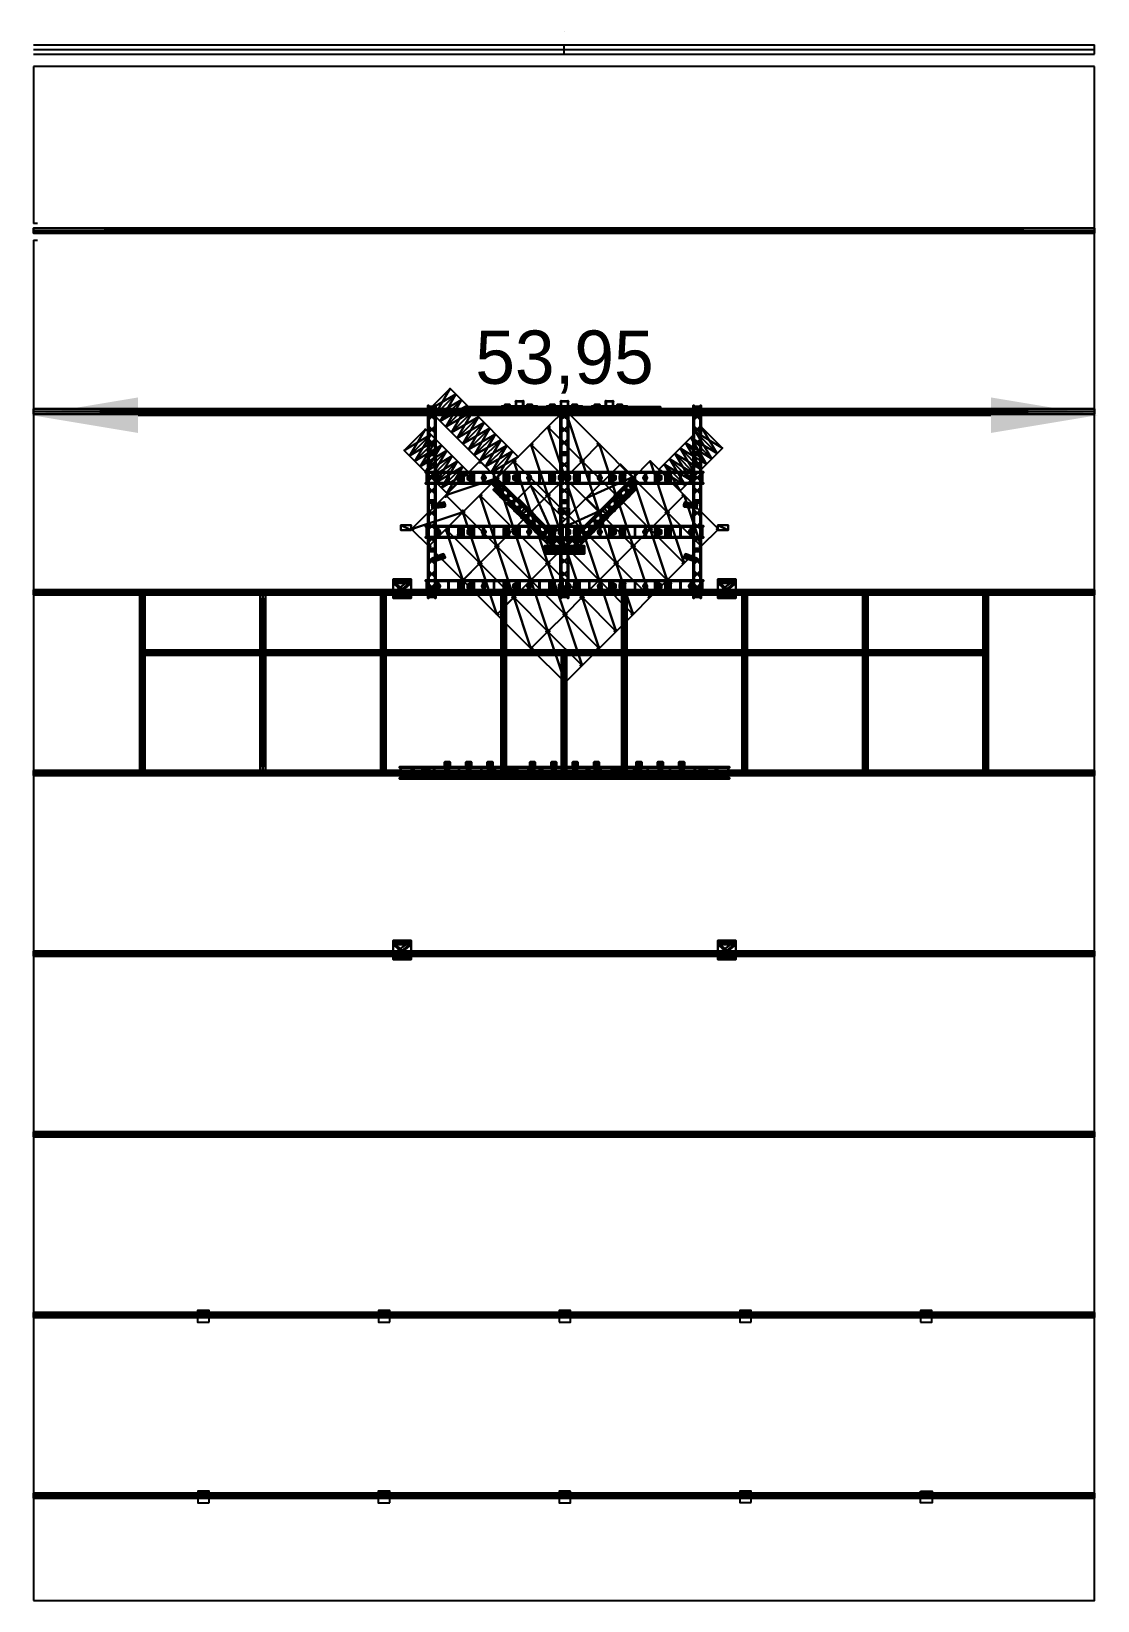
# Model space of a CAD drawing. Header units: metres. Extents: x -27 to 27, y -52.9 to 26.5.
import ezdxf

# ---------------------------------------------------------------- set-up
doc = ezdxf.new("R2010")
doc.units = ezdxf.units.M
for name, color, linetype, true_color in [('. Default layer', 7, 'Continuous', 0xffffff), ('Fixture Battens', 5, 'Continuous', 0x0000ff), ('Fixture Lekos', 7, 'Continuous', 0xff8000), ('Fixture Profiles', 2, 'Continuous', 0xffff00), ('Fixture Snipers', 7, 'Continuous', 0x99ffcc), ('Fixture Spots', 4, 'Continuous', 0x00ffff), ('Fixture Strobes', 7, 'Continuous', 0xcc99ff), ('Fixture Video Tiles DJ Booth', 1, 'Continuous', 0xff0000), ('Fixture Video Tiles Upstage', 1, 'Continuous', 0xff0000), ('Fixture Warmers Flown', 6, 'Continuous', 0xff00ff), ('Fixture Warmers Ground', 6, 'Continuous', 0xff00ff), ('Fixture Washes', 3, 'Continuous', 0x00ff00), ('Rigging Audio', 7, 'Continuous', 0xffffff), ('Rigging Beams', 7, 'Continuous', 0xffffff), ('Rigging Points', 7, 'Continuous', 0xfff9f9), ('Rigging Truss DJ Booth', 7, 'Continuous', 0xffffff), ('Rigging Truss Flown', 7, 'Continuous', 0xffffff), ('Rigging Truss Upstage', 7, 'Continuous', 0xffffff), ('Stage Furniture', 7, 'Continuous', 0xffffff), ('Stage Lower', 7, 'Continuous', 0xffffff), ('Stage Upper', 7, 'Continuous', 0xffffff)]:
    doc.layers.add(name, color=color, linetype=linetype, true_color=true_color)
doc.dimstyles.new('ISO-25', dxfattribs={"dimtxt": 2.5, "dimasz": 2.5, "dimexe": 1.25, "dimexo": 0.625, "dimtad": 1, "dimtxsty": 'Standard', "dimcen": 2.5, "dimadec": 0, "dimazin": 0, "dimtfac": 1, "dimtmove": 0, "dimatfit": 3, "dimfxl": 1, "dimarcsym": 0})

# ---------------------------------------------------------------- blocks, each defined once
blk = doc.blocks.new('Object')
mesh = blk.add_polyface()
corners = [(1.219, -0.61, 0.914), (1.219, 0.61, 0.914), (-1.219, 0.61, 0.914), (-1.219, -0.61, 0.914), (1.219, 0.61, 0.904), (-1.219, 0.61, 0.904), (-1.219, -0.61, 0.904), (1.219, -0.61, 0.904), (1.219, 0.61, 0.815), (-1.219, 0.61, 0.815), (-1.219, -0.61, 0.815), (1.219, -0.61, 0.815), (-1.155, -0.587, 0.904), (-1.149, -0.57, 0), (-1.149, -0.57, 0.904), (-1.155, -0.587, 0), (-1.179, -0.57, 0), (-1.17, -0.598, 0.904), (-1.17, -0.598, 0), (-1.188, -0.598, 0.904), (-1.188, -0.598, 0), (-1.203, -0.587, 0.904), (-1.203, -0.587, 0), (-1.209, -0.57, 0.904), (-1.209, -0.57, 0), (-1.203, -0.552, 0.904), (-1.203, -0.552, 0), (-1.188, -0.541, 0.904), (-1.188, -0.541, 0), (-1.17, -0.541, 0.904), (-1.17, -0.541, 0), (-1.155, -0.552, 0.904), (-1.155, -0.552, 0), (-1.155, 0.552, 0.904), (-1.149, 0.57, 0), (-1.149, 0.57, 0.904), (-1.155, 0.552, 0), (-1.179, 0.57, 0), (-1.17, 0.541, 0.904), (-1.17, 0.541, 0), (-1.188, 0.541, 0.904), (-1.188, 0.541, 0), (-1.203, 0.552, 0.904), (-1.203, 0.552, 0), (-1.209, 0.57, 0.904), (-1.209, 0.57, 0), (-1.203, 0.587, 0.904), (-1.203, 0.587, 0), (-1.188, 0.598, 0.904), (-1.188, 0.598, 0), (-1.17, 0.598, 0.904), (-1.17, 0.598, 0), (-1.155, 0.587, 0.904), (-1.155, 0.587, 0), (1.203, 0.552, 0.904), (1.209, 0.57, 0), (1.209, 0.57, 0.904), (1.203, 0.552, 0), (1.179, 0.57, 0), (1.188, 0.541, 0.904), (1.188, 0.541, 0), (1.17, 0.541, 0.904), (1.17, 0.541, 0), (1.155, 0.552, 0.904), (1.155, 0.552, 0), (1.149, 0.57, 0.904), (1.149, 0.57, 0), (1.155, 0.587, 0.904), (1.155, 0.587, 0), (1.17, 0.598, 0.904), (1.17, 0.598, 0), (1.188, 0.598, 0.904), (1.188, 0.598, 0), (1.203, 0.587, 0.904), (1.203, 0.587, 0), (1.203, -0.587, 0.904), (1.209, -0.57, 0), (1.209, -0.57, 0.904), (1.203, -0.587, 0), (1.179, -0.57, 0), (1.188, -0.598, 0.904), (1.188, -0.598, 0), (1.17, -0.598, 0.904), (1.17, -0.598, 0), (1.155, -0.587, 0.904), (1.155, -0.587, 0), (1.149, -0.57, 0.904), (1.149, -0.57, 0), (1.155, -0.552, 0.904), (1.155, -0.552, 0), (1.17, -0.541, 0.904), (1.17, -0.541, 0), (1.188, -0.541, 0.904), (1.188, -0.541, 0), (1.203, -0.552, 0.904), (1.203, -0.552, 0)]
mesh.append_faces([[corners[k] for k in face] for face in [(12, 13, 14), (33, 34, 35), (54, 55, 56), (75, 76, 77)]], dxfattribs={"vtx0": -1})
mesh.append_faces([[corners[k] for k in face] for face in [(17, 15, 12), (19, 18, 17), (21, 20, 19), (23, 22, 21), (25, 24, 23), (27, 26, 25), (29, 28, 27), (31, 30, 29), (14, 32, 31), (38, 36, 33), (40, 39, 38), (42, 41, 40), (44, 43, 42), (46, 45, 44), (48, 47, 46), (50, 49, 48), (52, 51, 50), (35, 53, 52), (59, 57, 54), (61, 60, 59), (63, 62, 61), (65, 64, 63), (67, 66, 65), (69, 68, 67), (71, 70, 69), (73, 72, 71), (56, 74, 73), (80, 78, 75), (82, 81, 80), (84, 83, 82), (86, 85, 84), (88, 87, 86), (90, 89, 88), (92, 91, 90), (94, 93, 92), (77, 95, 94)]], dxfattribs={"vtx0": -1, "vtx1": -1})
mesh.append_faces([[corners[k] for k in face] for face in [(7, 0, 3), (5, 4, 7), (7, 6, 5), (11, 7, 6), (9, 8, 11), (11, 10, 9), (13, 15, 16), (15, 18, 16), (18, 20, 16), (20, 22, 16), (22, 24, 16), (24, 26, 16), (26, 28, 16), (28, 30, 16), (30, 32, 16), (32, 13, 16), (34, 36, 37), (36, 39, 37), (39, 41, 37), (41, 43, 37), (43, 45, 37), (45, 47, 37), (47, 49, 37), (49, 51, 37), (51, 53, 37), (53, 34, 37), (55, 57, 58), (57, 60, 58), (60, 62, 58), (62, 64, 58), (64, 66, 58), (66, 68, 58), (68, 70, 58), (70, 72, 58), (72, 74, 58), (74, 55, 58), (76, 78, 79), (78, 81, 79), (81, 83, 79), (83, 85, 79), (85, 87, 79), (87, 89, 79), (89, 91, 79), (91, 93, 79), (93, 95, 79), (95, 76, 79)]], dxfattribs={"vtx0": -1, "vtx1": -1, "vtx2": -1})
mesh.append_faces([[corners[k] for k in face] for face in [(2, 1, 4), (2, 5, 6), (1, 0, 7), (3, 6, 7), (5, 4, 8), (5, 9, 10), (4, 7, 11), (6, 10, 11), (14, 13, 32), (35, 34, 53), (56, 55, 74), (77, 76, 95)]], dxfattribs={"vtx0": -1, "vtx2": -1})
mesh.append_faces([[corners[k] for k in face] for face in [(6, 3, 2), (7, 4, 1), (10, 6, 5), (11, 8, 4)]], dxfattribs={"vtx1": -1, "vtx2": -1})
mesh.append_faces([[corners[k] for k in face] for face in [(0, 1, 2), (2, 3, 0), (4, 5, 2), (7, 4, 5), (5, 6, 7), (8, 9, 5), (12, 15, 13), (17, 18, 15), (19, 20, 18), (21, 22, 20), (23, 24, 22), (25, 26, 24), (27, 28, 26), (29, 30, 28), (31, 32, 30), (33, 36, 34), (38, 39, 36), (40, 41, 39), (42, 43, 41), (44, 45, 43), (46, 47, 45), (48, 49, 47), (50, 51, 49), (52, 53, 51), (54, 57, 55), (59, 60, 57), (61, 62, 60), (63, 64, 62), (65, 66, 64), (67, 68, 66), (69, 70, 68), (71, 72, 70), (73, 74, 72), (75, 78, 76), (80, 81, 78), (82, 83, 81), (84, 85, 83), (86, 87, 85), (88, 89, 87), (90, 91, 89), (92, 93, 91), (94, 95, 93)]], dxfattribs={"vtx2": -1})
blk = doc.blocks.new('Object_2')
mesh = blk.add_polyface()
corners = [(1.219, -0.61, 0.914), (1.219, 0.61, 0.914), (-1.219, 0.61, 0.914), (-1.219, -0.61, 0.914), (1.219, 0.61, 0.904), (-1.219, 0.61, 0.904), (-1.219, -0.61, 0.904), (1.219, -0.61, 0.904), (1.219, 0.61, 0.815), (-1.219, 0.61, 0.815), (-1.219, -0.61, 0.815), (1.219, -0.61, 0.815), (-1.155, -0.587, 0.904), (-1.149, -0.57, 0), (-1.149, -0.57, 0.904), (-1.155, -0.587, 0), (-1.179, -0.57, 0), (-1.17, -0.598, 0.904), (-1.17, -0.598, 0), (-1.188, -0.598, 0.904), (-1.188, -0.598, 0), (-1.203, -0.587, 0.904), (-1.203, -0.587, 0), (-1.209, -0.57, 0.904), (-1.209, -0.57, 0), (-1.203, -0.552, 0.904), (-1.203, -0.552, 0), (-1.188, -0.541, 0.904), (-1.188, -0.541, 0), (-1.17, -0.541, 0.904), (-1.17, -0.541, 0), (-1.155, -0.552, 0.904), (-1.155, -0.552, 0), (-1.155, 0.552, 0.904), (-1.149, 0.57, 0), (-1.149, 0.57, 0.904), (-1.155, 0.552, 0), (-1.179, 0.57, 0), (-1.17, 0.541, 0.904), (-1.17, 0.541, 0), (-1.188, 0.541, 0.904), (-1.188, 0.541, 0), (-1.203, 0.552, 0.904), (-1.203, 0.552, 0), (-1.209, 0.57, 0.904), (-1.209, 0.57, 0), (-1.203, 0.587, 0.904), (-1.203, 0.587, 0), (-1.188, 0.598, 0.904), (-1.188, 0.598, 0), (-1.17, 0.598, 0.904), (-1.17, 0.598, 0), (-1.155, 0.587, 0.904), (-1.155, 0.587, 0), (1.203, 0.552, 0.904), (1.209, 0.57, 0), (1.209, 0.57, 0.904), (1.203, 0.552, 0), (1.179, 0.57, 0), (1.188, 0.541, 0.904), (1.188, 0.541, 0), (1.17, 0.541, 0.904), (1.17, 0.541, 0), (1.155, 0.552, 0.904), (1.155, 0.552, 0), (1.149, 0.57, 0.904), (1.149, 0.57, 0), (1.155, 0.587, 0.904), (1.155, 0.587, 0), (1.17, 0.598, 0.904), (1.17, 0.598, 0), (1.188, 0.598, 0.904), (1.188, 0.598, 0), (1.203, 0.587, 0.904), (1.203, 0.587, 0), (1.203, -0.587, 0.904), (1.209, -0.57, 0), (1.209, -0.57, 0.904), (1.203, -0.587, 0), (1.179, -0.57, 0), (1.188, -0.598, 0.904), (1.188, -0.598, 0), (1.17, -0.598, 0.904), (1.17, -0.598, 0), (1.155, -0.587, 0.904), (1.155, -0.587, 0), (1.149, -0.57, 0.904), (1.149, -0.57, 0), (1.155, -0.552, 0.904), (1.155, -0.552, 0), (1.17, -0.541, 0.904), (1.17, -0.541, 0), (1.188, -0.541, 0.904), (1.188, -0.541, 0), (1.203, -0.552, 0.904), (1.203, -0.552, 0)]
mesh.append_faces([[corners[k] for k in face] for face in [(12, 13, 14), (33, 34, 35), (54, 55, 56), (75, 76, 77)]], dxfattribs={"vtx0": -1})
mesh.append_faces([[corners[k] for k in face] for face in [(17, 15, 12), (19, 18, 17), (21, 20, 19), (23, 22, 21), (25, 24, 23), (27, 26, 25), (29, 28, 27), (31, 30, 29), (14, 32, 31), (38, 36, 33), (40, 39, 38), (42, 41, 40), (44, 43, 42), (46, 45, 44), (48, 47, 46), (50, 49, 48), (52, 51, 50), (35, 53, 52), (59, 57, 54), (61, 60, 59), (63, 62, 61), (65, 64, 63), (67, 66, 65), (69, 68, 67), (71, 70, 69), (73, 72, 71), (56, 74, 73), (80, 78, 75), (82, 81, 80), (84, 83, 82), (86, 85, 84), (88, 87, 86), (90, 89, 88), (92, 91, 90), (94, 93, 92), (77, 95, 94)]], dxfattribs={"vtx0": -1, "vtx1": -1})
mesh.append_faces([[corners[k] for k in face] for face in [(7, 0, 3), (5, 4, 7), (7, 6, 5), (11, 7, 6), (9, 8, 11), (11, 10, 9), (13, 15, 16), (15, 18, 16), (18, 20, 16), (20, 22, 16), (22, 24, 16), (24, 26, 16), (26, 28, 16), (28, 30, 16), (30, 32, 16), (32, 13, 16), (34, 36, 37), (36, 39, 37), (39, 41, 37), (41, 43, 37), (43, 45, 37), (45, 47, 37), (47, 49, 37), (49, 51, 37), (51, 53, 37), (53, 34, 37), (55, 57, 58), (57, 60, 58), (60, 62, 58), (62, 64, 58), (64, 66, 58), (66, 68, 58), (68, 70, 58), (70, 72, 58), (72, 74, 58), (74, 55, 58), (76, 78, 79), (78, 81, 79), (81, 83, 79), (83, 85, 79), (85, 87, 79), (87, 89, 79), (89, 91, 79), (91, 93, 79), (93, 95, 79), (95, 76, 79)]], dxfattribs={"vtx0": -1, "vtx1": -1, "vtx2": -1})
mesh.append_faces([[corners[k] for k in face] for face in [(2, 1, 4), (2, 5, 6), (1, 0, 7), (3, 6, 7), (5, 4, 8), (5, 9, 10), (4, 7, 11), (6, 10, 11), (14, 13, 32), (35, 34, 53), (56, 55, 74), (77, 76, 95)]], dxfattribs={"vtx0": -1, "vtx2": -1})
mesh.append_faces([[corners[k] for k in face] for face in [(6, 3, 2), (7, 4, 1), (10, 6, 5), (11, 8, 4)]], dxfattribs={"vtx1": -1, "vtx2": -1})
mesh.append_faces([[corners[k] for k in face] for face in [(0, 1, 2), (2, 3, 0), (4, 5, 2), (7, 4, 5), (5, 6, 7), (8, 9, 5), (12, 15, 13), (17, 18, 15), (19, 20, 18), (21, 22, 20), (23, 24, 22), (25, 26, 24), (27, 28, 26), (29, 30, 28), (31, 32, 30), (33, 36, 34), (38, 39, 36), (40, 41, 39), (42, 43, 41), (44, 45, 43), (46, 47, 45), (48, 49, 47), (50, 51, 49), (52, 53, 51), (54, 57, 55), (59, 60, 57), (61, 62, 60), (63, 64, 62), (65, 66, 64), (67, 68, 66), (69, 70, 68), (71, 72, 70), (73, 74, 72), (75, 78, 76), (80, 81, 78), (82, 83, 81), (84, 85, 83), (86, 87, 85), (88, 89, 87), (90, 91, 89), (92, 93, 91), (94, 95, 93)]], dxfattribs={"vtx2": -1})
blk = doc.blocks.new('Object_3')
mesh = blk.add_polyface()
corners = [(1.219, -0.61, 0.914), (1.219, 0.61, 0.914), (-1.219, 0.61, 0.914), (-1.219, -0.61, 0.914), (1.219, 0.61, 0.904), (-1.219, 0.61, 0.904), (-1.219, -0.61, 0.904), (1.219, -0.61, 0.904), (1.219, 0.61, 0.815), (-1.219, 0.61, 0.815), (-1.219, -0.61, 0.815), (1.219, -0.61, 0.815), (-1.155, -0.587, 0.904), (-1.149, -0.57, 0), (-1.149, -0.57, 0.904), (-1.155, -0.587, 0), (-1.179, -0.57, 0), (-1.17, -0.598, 0.904), (-1.17, -0.598, 0), (-1.188, -0.598, 0.904), (-1.188, -0.598, 0), (-1.203, -0.587, 0.904), (-1.203, -0.587, 0), (-1.209, -0.57, 0.904), (-1.209, -0.57, 0), (-1.203, -0.552, 0.904), (-1.203, -0.552, 0), (-1.188, -0.541, 0.904), (-1.188, -0.541, 0), (-1.17, -0.541, 0.904), (-1.17, -0.541, 0), (-1.155, -0.552, 0.904), (-1.155, -0.552, 0), (-1.155, 0.552, 0.904), (-1.149, 0.57, 0), (-1.149, 0.57, 0.904), (-1.155, 0.552, 0), (-1.179, 0.57, 0), (-1.17, 0.541, 0.904), (-1.17, 0.541, 0), (-1.188, 0.541, 0.904), (-1.188, 0.541, 0), (-1.203, 0.552, 0.904), (-1.203, 0.552, 0), (-1.209, 0.57, 0.904), (-1.209, 0.57, 0), (-1.203, 0.587, 0.904), (-1.203, 0.587, 0), (-1.188, 0.598, 0.904), (-1.188, 0.598, 0), (-1.17, 0.598, 0.904), (-1.17, 0.598, 0), (-1.155, 0.587, 0.904), (-1.155, 0.587, 0), (1.203, 0.552, 0.904), (1.209, 0.57, 0), (1.209, 0.57, 0.904), (1.203, 0.552, 0), (1.179, 0.57, 0), (1.188, 0.541, 0.904), (1.188, 0.541, 0), (1.17, 0.541, 0.904), (1.17, 0.541, 0), (1.155, 0.552, 0.904), (1.155, 0.552, 0), (1.149, 0.57, 0.904), (1.149, 0.57, 0), (1.155, 0.587, 0.904), (1.155, 0.587, 0), (1.17, 0.598, 0.904), (1.17, 0.598, 0), (1.188, 0.598, 0.904), (1.188, 0.598, 0), (1.203, 0.587, 0.904), (1.203, 0.587, 0), (1.203, -0.587, 0.904), (1.209, -0.57, 0), (1.209, -0.57, 0.904), (1.203, -0.587, 0), (1.179, -0.57, 0), (1.188, -0.598, 0.904), (1.188, -0.598, 0), (1.17, -0.598, 0.904), (1.17, -0.598, 0), (1.155, -0.587, 0.904), (1.155, -0.587, 0), (1.149, -0.57, 0.904), (1.149, -0.57, 0), (1.155, -0.552, 0.904), (1.155, -0.552, 0), (1.17, -0.541, 0.904), (1.17, -0.541, 0), (1.188, -0.541, 0.904), (1.188, -0.541, 0), (1.203, -0.552, 0.904), (1.203, -0.552, 0)]
mesh.append_faces([[corners[k] for k in face] for face in [(12, 13, 14), (33, 34, 35), (54, 55, 56), (75, 76, 77)]], dxfattribs={"vtx0": -1})
mesh.append_faces([[corners[k] for k in face] for face in [(17, 15, 12), (19, 18, 17), (21, 20, 19), (23, 22, 21), (25, 24, 23), (27, 26, 25), (29, 28, 27), (31, 30, 29), (14, 32, 31), (38, 36, 33), (40, 39, 38), (42, 41, 40), (44, 43, 42), (46, 45, 44), (48, 47, 46), (50, 49, 48), (52, 51, 50), (35, 53, 52), (59, 57, 54), (61, 60, 59), (63, 62, 61), (65, 64, 63), (67, 66, 65), (69, 68, 67), (71, 70, 69), (73, 72, 71), (56, 74, 73), (80, 78, 75), (82, 81, 80), (84, 83, 82), (86, 85, 84), (88, 87, 86), (90, 89, 88), (92, 91, 90), (94, 93, 92), (77, 95, 94)]], dxfattribs={"vtx0": -1, "vtx1": -1})
mesh.append_faces([[corners[k] for k in face] for face in [(7, 0, 3), (5, 4, 7), (7, 6, 5), (11, 7, 6), (9, 8, 11), (11, 10, 9), (13, 15, 16), (15, 18, 16), (18, 20, 16), (20, 22, 16), (22, 24, 16), (24, 26, 16), (26, 28, 16), (28, 30, 16), (30, 32, 16), (32, 13, 16), (34, 36, 37), (36, 39, 37), (39, 41, 37), (41, 43, 37), (43, 45, 37), (45, 47, 37), (47, 49, 37), (49, 51, 37), (51, 53, 37), (53, 34, 37), (55, 57, 58), (57, 60, 58), (60, 62, 58), (62, 64, 58), (64, 66, 58), (66, 68, 58), (68, 70, 58), (70, 72, 58), (72, 74, 58), (74, 55, 58), (76, 78, 79), (78, 81, 79), (81, 83, 79), (83, 85, 79), (85, 87, 79), (87, 89, 79), (89, 91, 79), (91, 93, 79), (93, 95, 79), (95, 76, 79)]], dxfattribs={"vtx0": -1, "vtx1": -1, "vtx2": -1})
mesh.append_faces([[corners[k] for k in face] for face in [(2, 1, 4), (2, 5, 6), (1, 0, 7), (3, 6, 7), (5, 4, 8), (5, 9, 10), (4, 7, 11), (6, 10, 11), (14, 13, 32), (35, 34, 53), (56, 55, 74), (77, 76, 95)]], dxfattribs={"vtx0": -1, "vtx2": -1})
mesh.append_faces([[corners[k] for k in face] for face in [(6, 3, 2), (7, 4, 1), (10, 6, 5), (11, 8, 4)]], dxfattribs={"vtx1": -1, "vtx2": -1})
mesh.append_faces([[corners[k] for k in face] for face in [(0, 1, 2), (2, 3, 0), (4, 5, 2), (7, 4, 5), (5, 6, 7), (8, 9, 5), (12, 15, 13), (17, 18, 15), (19, 20, 18), (21, 22, 20), (23, 24, 22), (25, 26, 24), (27, 28, 26), (29, 30, 28), (31, 32, 30), (33, 36, 34), (38, 39, 36), (40, 41, 39), (42, 43, 41), (44, 45, 43), (46, 47, 45), (48, 49, 47), (50, 51, 49), (52, 53, 51), (54, 57, 55), (59, 60, 57), (61, 62, 60), (63, 64, 62), (65, 66, 64), (67, 68, 66), (69, 70, 68), (71, 72, 70), (73, 74, 72), (75, 78, 76), (80, 81, 78), (82, 83, 81), (84, 85, 83), (86, 87, 85), (88, 89, 87), (90, 91, 89), (92, 93, 91), (94, 95, 93)]], dxfattribs={"vtx2": -1})
blk = doc.blocks.new('Object_4')
mesh = blk.add_polyface()
corners = [(1.219, -0.61, 0.914), (1.219, 0.61, 0.914), (-1.219, 0.61, 0.914), (-1.219, -0.61, 0.914), (1.219, 0.61, 0.904), (-1.219, 0.61, 0.904), (-1.219, -0.61, 0.904), (1.219, -0.61, 0.904), (1.219, 0.61, 0.815), (-1.219, 0.61, 0.815), (-1.219, -0.61, 0.815), (1.219, -0.61, 0.815), (-1.155, -0.587, 0.904), (-1.149, -0.57, 0), (-1.149, -0.57, 0.904), (-1.155, -0.587, 0), (-1.179, -0.57, 0), (-1.17, -0.598, 0.904), (-1.17, -0.598, 0), (-1.188, -0.598, 0.904), (-1.188, -0.598, 0), (-1.203, -0.587, 0.904), (-1.203, -0.587, 0), (-1.209, -0.57, 0.904), (-1.209, -0.57, 0), (-1.203, -0.552, 0.904), (-1.203, -0.552, 0), (-1.188, -0.541, 0.904), (-1.188, -0.541, 0), (-1.17, -0.541, 0.904), (-1.17, -0.541, 0), (-1.155, -0.552, 0.904), (-1.155, -0.552, 0), (-1.155, 0.552, 0.904), (-1.149, 0.57, 0), (-1.149, 0.57, 0.904), (-1.155, 0.552, 0), (-1.179, 0.57, 0), (-1.17, 0.541, 0.904), (-1.17, 0.541, 0), (-1.188, 0.541, 0.904), (-1.188, 0.541, 0), (-1.203, 0.552, 0.904), (-1.203, 0.552, 0), (-1.209, 0.57, 0.904), (-1.209, 0.57, 0), (-1.203, 0.587, 0.904), (-1.203, 0.587, 0), (-1.188, 0.598, 0.904), (-1.188, 0.598, 0), (-1.17, 0.598, 0.904), (-1.17, 0.598, 0), (-1.155, 0.587, 0.904), (-1.155, 0.587, 0), (1.203, 0.552, 0.904), (1.209, 0.57, 0), (1.209, 0.57, 0.904), (1.203, 0.552, 0), (1.179, 0.57, 0), (1.188, 0.541, 0.904), (1.188, 0.541, 0), (1.17, 0.541, 0.904), (1.17, 0.541, 0), (1.155, 0.552, 0.904), (1.155, 0.552, 0), (1.149, 0.57, 0.904), (1.149, 0.57, 0), (1.155, 0.587, 0.904), (1.155, 0.587, 0), (1.17, 0.598, 0.904), (1.17, 0.598, 0), (1.188, 0.598, 0.904), (1.188, 0.598, 0), (1.203, 0.587, 0.904), (1.203, 0.587, 0), (1.203, -0.587, 0.904), (1.209, -0.57, 0), (1.209, -0.57, 0.904), (1.203, -0.587, 0), (1.179, -0.57, 0), (1.188, -0.598, 0.904), (1.188, -0.598, 0), (1.17, -0.598, 0.904), (1.17, -0.598, 0), (1.155, -0.587, 0.904), (1.155, -0.587, 0), (1.149, -0.57, 0.904), (1.149, -0.57, 0), (1.155, -0.552, 0.904), (1.155, -0.552, 0), (1.17, -0.541, 0.904), (1.17, -0.541, 0), (1.188, -0.541, 0.904), (1.188, -0.541, 0), (1.203, -0.552, 0.904), (1.203, -0.552, 0)]
mesh.append_faces([[corners[k] for k in face] for face in [(12, 13, 14), (33, 34, 35), (54, 55, 56), (75, 76, 77)]], dxfattribs={"vtx0": -1})
mesh.append_faces([[corners[k] for k in face] for face in [(17, 15, 12), (19, 18, 17), (21, 20, 19), (23, 22, 21), (25, 24, 23), (27, 26, 25), (29, 28, 27), (31, 30, 29), (14, 32, 31), (38, 36, 33), (40, 39, 38), (42, 41, 40), (44, 43, 42), (46, 45, 44), (48, 47, 46), (50, 49, 48), (52, 51, 50), (35, 53, 52), (59, 57, 54), (61, 60, 59), (63, 62, 61), (65, 64, 63), (67, 66, 65), (69, 68, 67), (71, 70, 69), (73, 72, 71), (56, 74, 73), (80, 78, 75), (82, 81, 80), (84, 83, 82), (86, 85, 84), (88, 87, 86), (90, 89, 88), (92, 91, 90), (94, 93, 92), (77, 95, 94)]], dxfattribs={"vtx0": -1, "vtx1": -1})
mesh.append_faces([[corners[k] for k in face] for face in [(7, 0, 3), (5, 4, 7), (7, 6, 5), (11, 7, 6), (9, 8, 11), (11, 10, 9), (13, 15, 16), (15, 18, 16), (18, 20, 16), (20, 22, 16), (22, 24, 16), (24, 26, 16), (26, 28, 16), (28, 30, 16), (30, 32, 16), (32, 13, 16), (34, 36, 37), (36, 39, 37), (39, 41, 37), (41, 43, 37), (43, 45, 37), (45, 47, 37), (47, 49, 37), (49, 51, 37), (51, 53, 37), (53, 34, 37), (55, 57, 58), (57, 60, 58), (60, 62, 58), (62, 64, 58), (64, 66, 58), (66, 68, 58), (68, 70, 58), (70, 72, 58), (72, 74, 58), (74, 55, 58), (76, 78, 79), (78, 81, 79), (81, 83, 79), (83, 85, 79), (85, 87, 79), (87, 89, 79), (89, 91, 79), (91, 93, 79), (93, 95, 79), (95, 76, 79)]], dxfattribs={"vtx0": -1, "vtx1": -1, "vtx2": -1})
mesh.append_faces([[corners[k] for k in face] for face in [(2, 1, 4), (2, 5, 6), (1, 0, 7), (3, 6, 7), (5, 4, 8), (5, 9, 10), (4, 7, 11), (6, 10, 11), (14, 13, 32), (35, 34, 53), (56, 55, 74), (77, 76, 95)]], dxfattribs={"vtx0": -1, "vtx2": -1})
mesh.append_faces([[corners[k] for k in face] for face in [(6, 3, 2), (7, 4, 1), (10, 6, 5), (11, 8, 4)]], dxfattribs={"vtx1": -1, "vtx2": -1})
mesh.append_faces([[corners[k] for k in face] for face in [(0, 1, 2), (2, 3, 0), (4, 5, 2), (7, 4, 5), (5, 6, 7), (8, 9, 5), (12, 15, 13), (17, 18, 15), (19, 20, 18), (21, 22, 20), (23, 24, 22), (25, 26, 24), (27, 28, 26), (29, 30, 28), (31, 32, 30), (33, 36, 34), (38, 39, 36), (40, 41, 39), (42, 43, 41), (44, 45, 43), (46, 47, 45), (48, 49, 47), (50, 51, 49), (52, 53, 51), (54, 57, 55), (59, 60, 57), (61, 62, 60), (63, 64, 62), (65, 66, 64), (67, 68, 66), (69, 70, 68), (71, 72, 70), (73, 74, 72), (75, 78, 76), (80, 81, 78), (82, 83, 81), (84, 85, 83), (86, 87, 85), (88, 89, 87), (90, 91, 89), (92, 93, 91), (94, 95, 93)]], dxfattribs={"vtx2": -1})
blk = doc.blocks.new('Object_5')
mesh = blk.add_polyface()
corners = [(1.219, -0.61, 0.914), (1.219, 0.61, 0.914), (-1.219, 0.61, 0.914), (-1.219, -0.61, 0.914), (1.219, 0.61, 0.904), (-1.219, 0.61, 0.904), (-1.219, -0.61, 0.904), (1.219, -0.61, 0.904), (1.219, 0.61, 0.815), (-1.219, 0.61, 0.815), (-1.219, -0.61, 0.815), (1.219, -0.61, 0.815), (-1.155, -0.587, 0.904), (-1.149, -0.57, 0), (-1.149, -0.57, 0.904), (-1.155, -0.587, 0), (-1.179, -0.57, 0), (-1.17, -0.598, 0.904), (-1.17, -0.598, 0), (-1.188, -0.598, 0.904), (-1.188, -0.598, 0), (-1.203, -0.587, 0.904), (-1.203, -0.587, 0), (-1.209, -0.57, 0.904), (-1.209, -0.57, 0), (-1.203, -0.552, 0.904), (-1.203, -0.552, 0), (-1.188, -0.541, 0.904), (-1.188, -0.541, 0), (-1.17, -0.541, 0.904), (-1.17, -0.541, 0), (-1.155, -0.552, 0.904), (-1.155, -0.552, 0), (-1.155, 0.552, 0.904), (-1.149, 0.57, 0), (-1.149, 0.57, 0.904), (-1.155, 0.552, 0), (-1.179, 0.57, 0), (-1.17, 0.541, 0.904), (-1.17, 0.541, 0), (-1.188, 0.541, 0.904), (-1.188, 0.541, 0), (-1.203, 0.552, 0.904), (-1.203, 0.552, 0), (-1.209, 0.57, 0.904), (-1.209, 0.57, 0), (-1.203, 0.587, 0.904), (-1.203, 0.587, 0), (-1.188, 0.598, 0.904), (-1.188, 0.598, 0), (-1.17, 0.598, 0.904), (-1.17, 0.598, 0), (-1.155, 0.587, 0.904), (-1.155, 0.587, 0), (1.203, 0.552, 0.904), (1.209, 0.57, 0), (1.209, 0.57, 0.904), (1.203, 0.552, 0), (1.179, 0.57, 0), (1.188, 0.541, 0.904), (1.188, 0.541, 0), (1.17, 0.541, 0.904), (1.17, 0.541, 0), (1.155, 0.552, 0.904), (1.155, 0.552, 0), (1.149, 0.57, 0.904), (1.149, 0.57, 0), (1.155, 0.587, 0.904), (1.155, 0.587, 0), (1.17, 0.598, 0.904), (1.17, 0.598, 0), (1.188, 0.598, 0.904), (1.188, 0.598, 0), (1.203, 0.587, 0.904), (1.203, 0.587, 0), (1.203, -0.587, 0.904), (1.209, -0.57, 0), (1.209, -0.57, 0.904), (1.203, -0.587, 0), (1.179, -0.57, 0), (1.188, -0.598, 0.904), (1.188, -0.598, 0), (1.17, -0.598, 0.904), (1.17, -0.598, 0), (1.155, -0.587, 0.904), (1.155, -0.587, 0), (1.149, -0.57, 0.904), (1.149, -0.57, 0), (1.155, -0.552, 0.904), (1.155, -0.552, 0), (1.17, -0.541, 0.904), (1.17, -0.541, 0), (1.188, -0.541, 0.904), (1.188, -0.541, 0), (1.203, -0.552, 0.904), (1.203, -0.552, 0)]
mesh.append_faces([[corners[k] for k in face] for face in [(12, 13, 14), (33, 34, 35), (54, 55, 56), (75, 76, 77)]], dxfattribs={"vtx0": -1})
mesh.append_faces([[corners[k] for k in face] for face in [(17, 15, 12), (19, 18, 17), (21, 20, 19), (23, 22, 21), (25, 24, 23), (27, 26, 25), (29, 28, 27), (31, 30, 29), (14, 32, 31), (38, 36, 33), (40, 39, 38), (42, 41, 40), (44, 43, 42), (46, 45, 44), (48, 47, 46), (50, 49, 48), (52, 51, 50), (35, 53, 52), (59, 57, 54), (61, 60, 59), (63, 62, 61), (65, 64, 63), (67, 66, 65), (69, 68, 67), (71, 70, 69), (73, 72, 71), (56, 74, 73), (80, 78, 75), (82, 81, 80), (84, 83, 82), (86, 85, 84), (88, 87, 86), (90, 89, 88), (92, 91, 90), (94, 93, 92), (77, 95, 94)]], dxfattribs={"vtx0": -1, "vtx1": -1})
mesh.append_faces([[corners[k] for k in face] for face in [(7, 0, 3), (5, 4, 7), (7, 6, 5), (11, 7, 6), (9, 8, 11), (11, 10, 9), (13, 15, 16), (15, 18, 16), (18, 20, 16), (20, 22, 16), (22, 24, 16), (24, 26, 16), (26, 28, 16), (28, 30, 16), (30, 32, 16), (32, 13, 16), (34, 36, 37), (36, 39, 37), (39, 41, 37), (41, 43, 37), (43, 45, 37), (45, 47, 37), (47, 49, 37), (49, 51, 37), (51, 53, 37), (53, 34, 37), (55, 57, 58), (57, 60, 58), (60, 62, 58), (62, 64, 58), (64, 66, 58), (66, 68, 58), (68, 70, 58), (70, 72, 58), (72, 74, 58), (74, 55, 58), (76, 78, 79), (78, 81, 79), (81, 83, 79), (83, 85, 79), (85, 87, 79), (87, 89, 79), (89, 91, 79), (91, 93, 79), (93, 95, 79), (95, 76, 79)]], dxfattribs={"vtx0": -1, "vtx1": -1, "vtx2": -1})
mesh.append_faces([[corners[k] for k in face] for face in [(2, 1, 4), (2, 5, 6), (1, 0, 7), (3, 6, 7), (5, 4, 8), (5, 9, 10), (4, 7, 11), (6, 10, 11), (14, 13, 32), (35, 34, 53), (56, 55, 74), (77, 76, 95)]], dxfattribs={"vtx0": -1, "vtx2": -1})
mesh.append_faces([[corners[k] for k in face] for face in [(6, 3, 2), (7, 4, 1), (10, 6, 5), (11, 8, 4)]], dxfattribs={"vtx1": -1, "vtx2": -1})
mesh.append_faces([[corners[k] for k in face] for face in [(0, 1, 2), (2, 3, 0), (4, 5, 2), (7, 4, 5), (5, 6, 7), (8, 9, 5), (12, 15, 13), (17, 18, 15), (19, 20, 18), (21, 22, 20), (23, 24, 22), (25, 26, 24), (27, 28, 26), (29, 30, 28), (31, 32, 30), (33, 36, 34), (38, 39, 36), (40, 41, 39), (42, 43, 41), (44, 45, 43), (46, 47, 45), (48, 49, 47), (50, 51, 49), (52, 53, 51), (54, 57, 55), (59, 60, 57), (61, 62, 60), (63, 64, 62), (65, 66, 64), (67, 68, 66), (69, 70, 68), (71, 72, 70), (73, 74, 72), (75, 78, 76), (80, 81, 78), (82, 83, 81), (84, 85, 83), (86, 87, 85), (88, 89, 87), (90, 91, 89), (92, 93, 91), (94, 95, 93)]], dxfattribs={"vtx2": -1})
blk = doc.blocks.new('Object_6')
mesh = blk.add_polyface()
corners = [(1.219, -0.61, 0.914), (1.219, 0.61, 0.914), (-1.219, 0.61, 0.914), (-1.219, -0.61, 0.914), (1.219, 0.61, 0.904), (-1.219, 0.61, 0.904), (-1.219, -0.61, 0.904), (1.219, -0.61, 0.904), (1.219, 0.61, 0.815), (-1.219, 0.61, 0.815), (-1.219, -0.61, 0.815), (1.219, -0.61, 0.815), (-1.155, -0.587, 0.904), (-1.149, -0.57, 0), (-1.149, -0.57, 0.904), (-1.155, -0.587, 0), (-1.179, -0.57, 0), (-1.17, -0.598, 0.904), (-1.17, -0.598, 0), (-1.188, -0.598, 0.904), (-1.188, -0.598, 0), (-1.203, -0.587, 0.904), (-1.203, -0.587, 0), (-1.209, -0.57, 0.904), (-1.209, -0.57, 0), (-1.203, -0.552, 0.904), (-1.203, -0.552, 0), (-1.188, -0.541, 0.904), (-1.188, -0.541, 0), (-1.17, -0.541, 0.904), (-1.17, -0.541, 0), (-1.155, -0.552, 0.904), (-1.155, -0.552, 0), (-1.155, 0.552, 0.904), (-1.149, 0.57, 0), (-1.149, 0.57, 0.904), (-1.155, 0.552, 0), (-1.179, 0.57, 0), (-1.17, 0.541, 0.904), (-1.17, 0.541, 0), (-1.188, 0.541, 0.904), (-1.188, 0.541, 0), (-1.203, 0.552, 0.904), (-1.203, 0.552, 0), (-1.209, 0.57, 0.904), (-1.209, 0.57, 0), (-1.203, 0.587, 0.904), (-1.203, 0.587, 0), (-1.188, 0.598, 0.904), (-1.188, 0.598, 0), (-1.17, 0.598, 0.904), (-1.17, 0.598, 0), (-1.155, 0.587, 0.904), (-1.155, 0.587, 0), (1.203, 0.552, 0.904), (1.209, 0.57, 0), (1.209, 0.57, 0.904), (1.203, 0.552, 0), (1.179, 0.57, 0), (1.188, 0.541, 0.904), (1.188, 0.541, 0), (1.17, 0.541, 0.904), (1.17, 0.541, 0), (1.155, 0.552, 0.904), (1.155, 0.552, 0), (1.149, 0.57, 0.904), (1.149, 0.57, 0), (1.155, 0.587, 0.904), (1.155, 0.587, 0), (1.17, 0.598, 0.904), (1.17, 0.598, 0), (1.188, 0.598, 0.904), (1.188, 0.598, 0), (1.203, 0.587, 0.904), (1.203, 0.587, 0), (1.203, -0.587, 0.904), (1.209, -0.57, 0), (1.209, -0.57, 0.904), (1.203, -0.587, 0), (1.179, -0.57, 0), (1.188, -0.598, 0.904), (1.188, -0.598, 0), (1.17, -0.598, 0.904), (1.17, -0.598, 0), (1.155, -0.587, 0.904), (1.155, -0.587, 0), (1.149, -0.57, 0.904), (1.149, -0.57, 0), (1.155, -0.552, 0.904), (1.155, -0.552, 0), (1.17, -0.541, 0.904), (1.17, -0.541, 0), (1.188, -0.541, 0.904), (1.188, -0.541, 0), (1.203, -0.552, 0.904), (1.203, -0.552, 0)]
mesh.append_faces([[corners[k] for k in face] for face in [(12, 13, 14), (33, 34, 35), (54, 55, 56), (75, 76, 77)]], dxfattribs={"vtx0": -1})
mesh.append_faces([[corners[k] for k in face] for face in [(17, 15, 12), (19, 18, 17), (21, 20, 19), (23, 22, 21), (25, 24, 23), (27, 26, 25), (29, 28, 27), (31, 30, 29), (14, 32, 31), (38, 36, 33), (40, 39, 38), (42, 41, 40), (44, 43, 42), (46, 45, 44), (48, 47, 46), (50, 49, 48), (52, 51, 50), (35, 53, 52), (59, 57, 54), (61, 60, 59), (63, 62, 61), (65, 64, 63), (67, 66, 65), (69, 68, 67), (71, 70, 69), (73, 72, 71), (56, 74, 73), (80, 78, 75), (82, 81, 80), (84, 83, 82), (86, 85, 84), (88, 87, 86), (90, 89, 88), (92, 91, 90), (94, 93, 92), (77, 95, 94)]], dxfattribs={"vtx0": -1, "vtx1": -1})
mesh.append_faces([[corners[k] for k in face] for face in [(7, 0, 3), (5, 4, 7), (7, 6, 5), (11, 7, 6), (9, 8, 11), (11, 10, 9), (13, 15, 16), (15, 18, 16), (18, 20, 16), (20, 22, 16), (22, 24, 16), (24, 26, 16), (26, 28, 16), (28, 30, 16), (30, 32, 16), (32, 13, 16), (34, 36, 37), (36, 39, 37), (39, 41, 37), (41, 43, 37), (43, 45, 37), (45, 47, 37), (47, 49, 37), (49, 51, 37), (51, 53, 37), (53, 34, 37), (55, 57, 58), (57, 60, 58), (60, 62, 58), (62, 64, 58), (64, 66, 58), (66, 68, 58), (68, 70, 58), (70, 72, 58), (72, 74, 58), (74, 55, 58), (76, 78, 79), (78, 81, 79), (81, 83, 79), (83, 85, 79), (85, 87, 79), (87, 89, 79), (89, 91, 79), (91, 93, 79), (93, 95, 79), (95, 76, 79)]], dxfattribs={"vtx0": -1, "vtx1": -1, "vtx2": -1})
mesh.append_faces([[corners[k] for k in face] for face in [(2, 1, 4), (2, 5, 6), (1, 0, 7), (3, 6, 7), (5, 4, 8), (5, 9, 10), (4, 7, 11), (6, 10, 11), (14, 13, 32), (35, 34, 53), (56, 55, 74), (77, 76, 95)]], dxfattribs={"vtx0": -1, "vtx2": -1})
mesh.append_faces([[corners[k] for k in face] for face in [(6, 3, 2), (7, 4, 1), (10, 6, 5), (11, 8, 4)]], dxfattribs={"vtx1": -1, "vtx2": -1})
mesh.append_faces([[corners[k] for k in face] for face in [(0, 1, 2), (2, 3, 0), (4, 5, 2), (7, 4, 5), (5, 6, 7), (8, 9, 5), (12, 15, 13), (17, 18, 15), (19, 20, 18), (21, 22, 20), (23, 24, 22), (25, 26, 24), (27, 28, 26), (29, 30, 28), (31, 32, 30), (33, 36, 34), (38, 39, 36), (40, 41, 39), (42, 43, 41), (44, 45, 43), (46, 47, 45), (48, 49, 47), (50, 51, 49), (52, 53, 51), (54, 57, 55), (59, 60, 57), (61, 62, 60), (63, 64, 62), (65, 66, 64), (67, 68, 66), (69, 70, 68), (71, 72, 70), (73, 74, 72), (75, 78, 76), (80, 81, 78), (82, 83, 81), (84, 85, 83), (86, 87, 85), (88, 89, 87), (90, 91, 89), (92, 93, 91), (94, 95, 93)]], dxfattribs={"vtx2": -1})
blk = doc.blocks.new('Object_7')
mesh = blk.add_polyface()
corners = [(1.219, -0.61, 0.914), (1.219, 0.61, 0.914), (-1.219, 0.61, 0.914), (-1.219, -0.61, 0.914), (1.219, 0.61, 0.904), (-1.219, 0.61, 0.904), (-1.219, -0.61, 0.904), (1.219, -0.61, 0.904), (1.219, 0.61, 0.815), (-1.219, 0.61, 0.815), (-1.219, -0.61, 0.815), (1.219, -0.61, 0.815), (-1.155, -0.587, 0.904), (-1.149, -0.57, 0), (-1.149, -0.57, 0.904), (-1.155, -0.587, 0), (-1.179, -0.57, 0), (-1.17, -0.598, 0.904), (-1.17, -0.598, 0), (-1.188, -0.598, 0.904), (-1.188, -0.598, 0), (-1.203, -0.587, 0.904), (-1.203, -0.587, 0), (-1.209, -0.57, 0.904), (-1.209, -0.57, 0), (-1.203, -0.552, 0.904), (-1.203, -0.552, 0), (-1.188, -0.541, 0.904), (-1.188, -0.541, 0), (-1.17, -0.541, 0.904), (-1.17, -0.541, 0), (-1.155, -0.552, 0.904), (-1.155, -0.552, 0), (-1.155, 0.552, 0.904), (-1.149, 0.57, 0), (-1.149, 0.57, 0.904), (-1.155, 0.552, 0), (-1.179, 0.57, 0), (-1.17, 0.541, 0.904), (-1.17, 0.541, 0), (-1.188, 0.541, 0.904), (-1.188, 0.541, 0), (-1.203, 0.552, 0.904), (-1.203, 0.552, 0), (-1.209, 0.57, 0.904), (-1.209, 0.57, 0), (-1.203, 0.587, 0.904), (-1.203, 0.587, 0), (-1.188, 0.598, 0.904), (-1.188, 0.598, 0), (-1.17, 0.598, 0.904), (-1.17, 0.598, 0), (-1.155, 0.587, 0.904), (-1.155, 0.587, 0), (1.203, 0.552, 0.904), (1.209, 0.57, 0), (1.209, 0.57, 0.904), (1.203, 0.552, 0), (1.179, 0.57, 0), (1.188, 0.541, 0.904), (1.188, 0.541, 0), (1.17, 0.541, 0.904), (1.17, 0.541, 0), (1.155, 0.552, 0.904), (1.155, 0.552, 0), (1.149, 0.57, 0.904), (1.149, 0.57, 0), (1.155, 0.587, 0.904), (1.155, 0.587, 0), (1.17, 0.598, 0.904), (1.17, 0.598, 0), (1.188, 0.598, 0.904), (1.188, 0.598, 0), (1.203, 0.587, 0.904), (1.203, 0.587, 0), (1.203, -0.587, 0.904), (1.209, -0.57, 0), (1.209, -0.57, 0.904), (1.203, -0.587, 0), (1.179, -0.57, 0), (1.188, -0.598, 0.904), (1.188, -0.598, 0), (1.17, -0.598, 0.904), (1.17, -0.598, 0), (1.155, -0.587, 0.904), (1.155, -0.587, 0), (1.149, -0.57, 0.904), (1.149, -0.57, 0), (1.155, -0.552, 0.904), (1.155, -0.552, 0), (1.17, -0.541, 0.904), (1.17, -0.541, 0), (1.188, -0.541, 0.904), (1.188, -0.541, 0), (1.203, -0.552, 0.904), (1.203, -0.552, 0)]
mesh.append_faces([[corners[k] for k in face] for face in [(12, 13, 14), (33, 34, 35), (54, 55, 56), (75, 76, 77)]], dxfattribs={"vtx0": -1})
mesh.append_faces([[corners[k] for k in face] for face in [(17, 15, 12), (19, 18, 17), (21, 20, 19), (23, 22, 21), (25, 24, 23), (27, 26, 25), (29, 28, 27), (31, 30, 29), (14, 32, 31), (38, 36, 33), (40, 39, 38), (42, 41, 40), (44, 43, 42), (46, 45, 44), (48, 47, 46), (50, 49, 48), (52, 51, 50), (35, 53, 52), (59, 57, 54), (61, 60, 59), (63, 62, 61), (65, 64, 63), (67, 66, 65), (69, 68, 67), (71, 70, 69), (73, 72, 71), (56, 74, 73), (80, 78, 75), (82, 81, 80), (84, 83, 82), (86, 85, 84), (88, 87, 86), (90, 89, 88), (92, 91, 90), (94, 93, 92), (77, 95, 94)]], dxfattribs={"vtx0": -1, "vtx1": -1})
mesh.append_faces([[corners[k] for k in face] for face in [(7, 0, 3), (5, 4, 7), (7, 6, 5), (11, 7, 6), (9, 8, 11), (11, 10, 9), (13, 15, 16), (15, 18, 16), (18, 20, 16), (20, 22, 16), (22, 24, 16), (24, 26, 16), (26, 28, 16), (28, 30, 16), (30, 32, 16), (32, 13, 16), (34, 36, 37), (36, 39, 37), (39, 41, 37), (41, 43, 37), (43, 45, 37), (45, 47, 37), (47, 49, 37), (49, 51, 37), (51, 53, 37), (53, 34, 37), (55, 57, 58), (57, 60, 58), (60, 62, 58), (62, 64, 58), (64, 66, 58), (66, 68, 58), (68, 70, 58), (70, 72, 58), (72, 74, 58), (74, 55, 58), (76, 78, 79), (78, 81, 79), (81, 83, 79), (83, 85, 79), (85, 87, 79), (87, 89, 79), (89, 91, 79), (91, 93, 79), (93, 95, 79), (95, 76, 79)]], dxfattribs={"vtx0": -1, "vtx1": -1, "vtx2": -1})
mesh.append_faces([[corners[k] for k in face] for face in [(2, 1, 4), (2, 5, 6), (1, 0, 7), (3, 6, 7), (5, 4, 8), (5, 9, 10), (4, 7, 11), (6, 10, 11), (14, 13, 32), (35, 34, 53), (56, 55, 74), (77, 76, 95)]], dxfattribs={"vtx0": -1, "vtx2": -1})
mesh.append_faces([[corners[k] for k in face] for face in [(6, 3, 2), (7, 4, 1), (10, 6, 5), (11, 8, 4)]], dxfattribs={"vtx1": -1, "vtx2": -1})
mesh.append_faces([[corners[k] for k in face] for face in [(0, 1, 2), (2, 3, 0), (4, 5, 2), (7, 4, 5), (5, 6, 7), (8, 9, 5), (12, 15, 13), (17, 18, 15), (19, 20, 18), (21, 22, 20), (23, 24, 22), (25, 26, 24), (27, 28, 26), (29, 30, 28), (31, 32, 30), (33, 36, 34), (38, 39, 36), (40, 41, 39), (42, 43, 41), (44, 45, 43), (46, 47, 45), (48, 49, 47), (50, 51, 49), (52, 53, 51), (54, 57, 55), (59, 60, 57), (61, 62, 60), (63, 64, 62), (65, 66, 64), (67, 68, 66), (69, 70, 68), (71, 72, 70), (73, 74, 72), (75, 78, 76), (80, 81, 78), (82, 83, 81), (84, 85, 83), (86, 87, 85), (88, 89, 87), (90, 91, 89), (92, 93, 91), (94, 95, 93)]], dxfattribs={"vtx2": -1})
blk = doc.blocks.new('Object_8')
mesh = blk.add_polyface()
corners = [(1.219, -0.61, 0.914), (1.219, 0.61, 0.914), (-1.219, 0.61, 0.914), (-1.219, -0.61, 0.914), (1.219, 0.61, 0.904), (-1.219, 0.61, 0.904), (-1.219, -0.61, 0.904), (1.219, -0.61, 0.904), (1.219, 0.61, 0.815), (-1.219, 0.61, 0.815), (-1.219, -0.61, 0.815), (1.219, -0.61, 0.815), (-1.155, -0.587, 0.904), (-1.149, -0.57, 0), (-1.149, -0.57, 0.904), (-1.155, -0.587, 0), (-1.179, -0.57, 0), (-1.17, -0.598, 0.904), (-1.17, -0.598, 0), (-1.188, -0.598, 0.904), (-1.188, -0.598, 0), (-1.203, -0.587, 0.904), (-1.203, -0.587, 0), (-1.209, -0.57, 0.904), (-1.209, -0.57, 0), (-1.203, -0.552, 0.904), (-1.203, -0.552, 0), (-1.188, -0.541, 0.904), (-1.188, -0.541, 0), (-1.17, -0.541, 0.904), (-1.17, -0.541, 0), (-1.155, -0.552, 0.904), (-1.155, -0.552, 0), (-1.155, 0.552, 0.904), (-1.149, 0.57, 0), (-1.149, 0.57, 0.904), (-1.155, 0.552, 0), (-1.179, 0.57, 0), (-1.17, 0.541, 0.904), (-1.17, 0.541, 0), (-1.188, 0.541, 0.904), (-1.188, 0.541, 0), (-1.203, 0.552, 0.904), (-1.203, 0.552, 0), (-1.209, 0.57, 0.904), (-1.209, 0.57, 0), (-1.203, 0.587, 0.904), (-1.203, 0.587, 0), (-1.188, 0.598, 0.904), (-1.188, 0.598, 0), (-1.17, 0.598, 0.904), (-1.17, 0.598, 0), (-1.155, 0.587, 0.904), (-1.155, 0.587, 0), (1.203, 0.552, 0.904), (1.209, 0.57, 0), (1.209, 0.57, 0.904), (1.203, 0.552, 0), (1.179, 0.57, 0), (1.188, 0.541, 0.904), (1.188, 0.541, 0), (1.17, 0.541, 0.904), (1.17, 0.541, 0), (1.155, 0.552, 0.904), (1.155, 0.552, 0), (1.149, 0.57, 0.904), (1.149, 0.57, 0), (1.155, 0.587, 0.904), (1.155, 0.587, 0), (1.17, 0.598, 0.904), (1.17, 0.598, 0), (1.188, 0.598, 0.904), (1.188, 0.598, 0), (1.203, 0.587, 0.904), (1.203, 0.587, 0), (1.203, -0.587, 0.904), (1.209, -0.57, 0), (1.209, -0.57, 0.904), (1.203, -0.587, 0), (1.179, -0.57, 0), (1.188, -0.598, 0.904), (1.188, -0.598, 0), (1.17, -0.598, 0.904), (1.17, -0.598, 0), (1.155, -0.587, 0.904), (1.155, -0.587, 0), (1.149, -0.57, 0.904), (1.149, -0.57, 0), (1.155, -0.552, 0.904), (1.155, -0.552, 0), (1.17, -0.541, 0.904), (1.17, -0.541, 0), (1.188, -0.541, 0.904), (1.188, -0.541, 0), (1.203, -0.552, 0.904), (1.203, -0.552, 0)]
mesh.append_faces([[corners[k] for k in face] for face in [(12, 13, 14), (33, 34, 35), (54, 55, 56), (75, 76, 77)]], dxfattribs={"vtx0": -1})
mesh.append_faces([[corners[k] for k in face] for face in [(17, 15, 12), (19, 18, 17), (21, 20, 19), (23, 22, 21), (25, 24, 23), (27, 26, 25), (29, 28, 27), (31, 30, 29), (14, 32, 31), (38, 36, 33), (40, 39, 38), (42, 41, 40), (44, 43, 42), (46, 45, 44), (48, 47, 46), (50, 49, 48), (52, 51, 50), (35, 53, 52), (59, 57, 54), (61, 60, 59), (63, 62, 61), (65, 64, 63), (67, 66, 65), (69, 68, 67), (71, 70, 69), (73, 72, 71), (56, 74, 73), (80, 78, 75), (82, 81, 80), (84, 83, 82), (86, 85, 84), (88, 87, 86), (90, 89, 88), (92, 91, 90), (94, 93, 92), (77, 95, 94)]], dxfattribs={"vtx0": -1, "vtx1": -1})
mesh.append_faces([[corners[k] for k in face] for face in [(7, 0, 3), (5, 4, 7), (7, 6, 5), (11, 7, 6), (9, 8, 11), (11, 10, 9), (13, 15, 16), (15, 18, 16), (18, 20, 16), (20, 22, 16), (22, 24, 16), (24, 26, 16), (26, 28, 16), (28, 30, 16), (30, 32, 16), (32, 13, 16), (34, 36, 37), (36, 39, 37), (39, 41, 37), (41, 43, 37), (43, 45, 37), (45, 47, 37), (47, 49, 37), (49, 51, 37), (51, 53, 37), (53, 34, 37), (55, 57, 58), (57, 60, 58), (60, 62, 58), (62, 64, 58), (64, 66, 58), (66, 68, 58), (68, 70, 58), (70, 72, 58), (72, 74, 58), (74, 55, 58), (76, 78, 79), (78, 81, 79), (81, 83, 79), (83, 85, 79), (85, 87, 79), (87, 89, 79), (89, 91, 79), (91, 93, 79), (93, 95, 79), (95, 76, 79)]], dxfattribs={"vtx0": -1, "vtx1": -1, "vtx2": -1})
mesh.append_faces([[corners[k] for k in face] for face in [(2, 1, 4), (2, 5, 6), (1, 0, 7), (3, 6, 7), (5, 4, 8), (5, 9, 10), (4, 7, 11), (6, 10, 11), (14, 13, 32), (35, 34, 53), (56, 55, 74), (77, 76, 95)]], dxfattribs={"vtx0": -1, "vtx2": -1})
mesh.append_faces([[corners[k] for k in face] for face in [(6, 3, 2), (7, 4, 1), (10, 6, 5), (11, 8, 4)]], dxfattribs={"vtx1": -1, "vtx2": -1})
mesh.append_faces([[corners[k] for k in face] for face in [(0, 1, 2), (2, 3, 0), (4, 5, 2), (7, 4, 5), (5, 6, 7), (8, 9, 5), (12, 15, 13), (17, 18, 15), (19, 20, 18), (21, 22, 20), (23, 24, 22), (25, 26, 24), (27, 28, 26), (29, 30, 28), (31, 32, 30), (33, 36, 34), (38, 39, 36), (40, 41, 39), (42, 43, 41), (44, 45, 43), (46, 47, 45), (48, 49, 47), (50, 51, 49), (52, 53, 51), (54, 57, 55), (59, 60, 57), (61, 62, 60), (63, 64, 62), (65, 66, 64), (67, 68, 66), (69, 70, 68), (71, 72, 70), (73, 74, 72), (75, 78, 76), (80, 81, 78), (82, 83, 81), (84, 85, 83), (86, 87, 85), (88, 89, 87), (90, 91, 89), (92, 93, 91), (94, 95, 93)]], dxfattribs={"vtx2": -1})
blk = doc.blocks.new('Object_9')
mesh = blk.add_polyface()
corners = [(1.219, -0.61, 0.914), (1.219, 0.61, 0.914), (-1.219, 0.61, 0.914), (-1.219, -0.61, 0.914), (1.219, 0.61, 0.904), (-1.219, 0.61, 0.904), (-1.219, -0.61, 0.904), (1.219, -0.61, 0.904), (1.219, 0.61, 0.815), (-1.219, 0.61, 0.815), (-1.219, -0.61, 0.815), (1.219, -0.61, 0.815), (-1.155, -0.587, 0.904), (-1.149, -0.57, 0), (-1.149, -0.57, 0.904), (-1.155, -0.587, 0), (-1.179, -0.57, 0), (-1.17, -0.598, 0.904), (-1.17, -0.598, 0), (-1.188, -0.598, 0.904), (-1.188, -0.598, 0), (-1.203, -0.587, 0.904), (-1.203, -0.587, 0), (-1.209, -0.57, 0.904), (-1.209, -0.57, 0), (-1.203, -0.552, 0.904), (-1.203, -0.552, 0), (-1.188, -0.541, 0.904), (-1.188, -0.541, 0), (-1.17, -0.541, 0.904), (-1.17, -0.541, 0), (-1.155, -0.552, 0.904), (-1.155, -0.552, 0), (-1.155, 0.552, 0.904), (-1.149, 0.57, 0), (-1.149, 0.57, 0.904), (-1.155, 0.552, 0), (-1.179, 0.57, 0), (-1.17, 0.541, 0.904), (-1.17, 0.541, 0), (-1.188, 0.541, 0.904), (-1.188, 0.541, 0), (-1.203, 0.552, 0.904), (-1.203, 0.552, 0), (-1.209, 0.57, 0.904), (-1.209, 0.57, 0), (-1.203, 0.587, 0.904), (-1.203, 0.587, 0), (-1.188, 0.598, 0.904), (-1.188, 0.598, 0), (-1.17, 0.598, 0.904), (-1.17, 0.598, 0), (-1.155, 0.587, 0.904), (-1.155, 0.587, 0), (1.203, 0.552, 0.904), (1.209, 0.57, 0), (1.209, 0.57, 0.904), (1.203, 0.552, 0), (1.179, 0.57, 0), (1.188, 0.541, 0.904), (1.188, 0.541, 0), (1.17, 0.541, 0.904), (1.17, 0.541, 0), (1.155, 0.552, 0.904), (1.155, 0.552, 0), (1.149, 0.57, 0.904), (1.149, 0.57, 0), (1.155, 0.587, 0.904), (1.155, 0.587, 0), (1.17, 0.598, 0.904), (1.17, 0.598, 0), (1.188, 0.598, 0.904), (1.188, 0.598, 0), (1.203, 0.587, 0.904), (1.203, 0.587, 0), (1.203, -0.587, 0.904), (1.209, -0.57, 0), (1.209, -0.57, 0.904), (1.203, -0.587, 0), (1.179, -0.57, 0), (1.188, -0.598, 0.904), (1.188, -0.598, 0), (1.17, -0.598, 0.904), (1.17, -0.598, 0), (1.155, -0.587, 0.904), (1.155, -0.587, 0), (1.149, -0.57, 0.904), (1.149, -0.57, 0), (1.155, -0.552, 0.904), (1.155, -0.552, 0), (1.17, -0.541, 0.904), (1.17, -0.541, 0), (1.188, -0.541, 0.904), (1.188, -0.541, 0), (1.203, -0.552, 0.904), (1.203, -0.552, 0)]
mesh.append_faces([[corners[k] for k in face] for face in [(12, 13, 14), (33, 34, 35), (54, 55, 56), (75, 76, 77)]], dxfattribs={"vtx0": -1})
mesh.append_faces([[corners[k] for k in face] for face in [(17, 15, 12), (19, 18, 17), (21, 20, 19), (23, 22, 21), (25, 24, 23), (27, 26, 25), (29, 28, 27), (31, 30, 29), (14, 32, 31), (38, 36, 33), (40, 39, 38), (42, 41, 40), (44, 43, 42), (46, 45, 44), (48, 47, 46), (50, 49, 48), (52, 51, 50), (35, 53, 52), (59, 57, 54), (61, 60, 59), (63, 62, 61), (65, 64, 63), (67, 66, 65), (69, 68, 67), (71, 70, 69), (73, 72, 71), (56, 74, 73), (80, 78, 75), (82, 81, 80), (84, 83, 82), (86, 85, 84), (88, 87, 86), (90, 89, 88), (92, 91, 90), (94, 93, 92), (77, 95, 94)]], dxfattribs={"vtx0": -1, "vtx1": -1})
mesh.append_faces([[corners[k] for k in face] for face in [(7, 0, 3), (5, 4, 7), (7, 6, 5), (11, 7, 6), (9, 8, 11), (11, 10, 9), (13, 15, 16), (15, 18, 16), (18, 20, 16), (20, 22, 16), (22, 24, 16), (24, 26, 16), (26, 28, 16), (28, 30, 16), (30, 32, 16), (32, 13, 16), (34, 36, 37), (36, 39, 37), (39, 41, 37), (41, 43, 37), (43, 45, 37), (45, 47, 37), (47, 49, 37), (49, 51, 37), (51, 53, 37), (53, 34, 37), (55, 57, 58), (57, 60, 58), (60, 62, 58), (62, 64, 58), (64, 66, 58), (66, 68, 58), (68, 70, 58), (70, 72, 58), (72, 74, 58), (74, 55, 58), (76, 78, 79), (78, 81, 79), (81, 83, 79), (83, 85, 79), (85, 87, 79), (87, 89, 79), (89, 91, 79), (91, 93, 79), (93, 95, 79), (95, 76, 79)]], dxfattribs={"vtx0": -1, "vtx1": -1, "vtx2": -1})
mesh.append_faces([[corners[k] for k in face] for face in [(2, 1, 4), (2, 5, 6), (1, 0, 7), (3, 6, 7), (5, 4, 8), (5, 9, 10), (4, 7, 11), (6, 10, 11), (14, 13, 32), (35, 34, 53), (56, 55, 74), (77, 76, 95)]], dxfattribs={"vtx0": -1, "vtx2": -1})
mesh.append_faces([[corners[k] for k in face] for face in [(6, 3, 2), (7, 4, 1), (10, 6, 5), (11, 8, 4)]], dxfattribs={"vtx1": -1, "vtx2": -1})
mesh.append_faces([[corners[k] for k in face] for face in [(0, 1, 2), (2, 3, 0), (4, 5, 2), (7, 4, 5), (5, 6, 7), (8, 9, 5), (12, 15, 13), (17, 18, 15), (19, 20, 18), (21, 22, 20), (23, 24, 22), (25, 26, 24), (27, 28, 26), (29, 30, 28), (31, 32, 30), (33, 36, 34), (38, 39, 36), (40, 41, 39), (42, 43, 41), (44, 45, 43), (46, 47, 45), (48, 49, 47), (50, 51, 49), (52, 53, 51), (54, 57, 55), (59, 60, 57), (61, 62, 60), (63, 64, 62), (65, 66, 64), (67, 68, 66), (69, 70, 68), (71, 72, 70), (73, 74, 72), (75, 78, 76), (80, 81, 78), (82, 83, 81), (84, 85, 83), (86, 87, 85), (88, 89, 87), (90, 91, 89), (92, 93, 91), (94, 95, 93)]], dxfattribs={"vtx2": -1})
blk = doc.blocks.new('Object_10')
mesh = blk.add_polyface()
corners = [(1.219, -0.61, 0.914), (1.219, 0.61, 0.914), (-1.219, 0.61, 0.914), (-1.219, -0.61, 0.914), (1.219, 0.61, 0.904), (-1.219, 0.61, 0.904), (-1.219, -0.61, 0.904), (1.219, -0.61, 0.904), (1.219, 0.61, 0.815), (-1.219, 0.61, 0.815), (-1.219, -0.61, 0.815), (1.219, -0.61, 0.815), (-1.155, -0.587, 0.904), (-1.149, -0.57, 0), (-1.149, -0.57, 0.904), (-1.155, -0.587, 0), (-1.179, -0.57, 0), (-1.17, -0.598, 0.904), (-1.17, -0.598, 0), (-1.188, -0.598, 0.904), (-1.188, -0.598, 0), (-1.203, -0.587, 0.904), (-1.203, -0.587, 0), (-1.209, -0.57, 0.904), (-1.209, -0.57, 0), (-1.203, -0.552, 0.904), (-1.203, -0.552, 0), (-1.188, -0.541, 0.904), (-1.188, -0.541, 0), (-1.17, -0.541, 0.904), (-1.17, -0.541, 0), (-1.155, -0.552, 0.904), (-1.155, -0.552, 0), (-1.155, 0.552, 0.904), (-1.149, 0.57, 0), (-1.149, 0.57, 0.904), (-1.155, 0.552, 0), (-1.179, 0.57, 0), (-1.17, 0.541, 0.904), (-1.17, 0.541, 0), (-1.188, 0.541, 0.904), (-1.188, 0.541, 0), (-1.203, 0.552, 0.904), (-1.203, 0.552, 0), (-1.209, 0.57, 0.904), (-1.209, 0.57, 0), (-1.203, 0.587, 0.904), (-1.203, 0.587, 0), (-1.188, 0.598, 0.904), (-1.188, 0.598, 0), (-1.17, 0.598, 0.904), (-1.17, 0.598, 0), (-1.155, 0.587, 0.904), (-1.155, 0.587, 0), (1.203, 0.552, 0.904), (1.209, 0.57, 0), (1.209, 0.57, 0.904), (1.203, 0.552, 0), (1.179, 0.57, 0), (1.188, 0.541, 0.904), (1.188, 0.541, 0), (1.17, 0.541, 0.904), (1.17, 0.541, 0), (1.155, 0.552, 0.904), (1.155, 0.552, 0), (1.149, 0.57, 0.904), (1.149, 0.57, 0), (1.155, 0.587, 0.904), (1.155, 0.587, 0), (1.17, 0.598, 0.904), (1.17, 0.598, 0), (1.188, 0.598, 0.904), (1.188, 0.598, 0), (1.203, 0.587, 0.904), (1.203, 0.587, 0), (1.203, -0.587, 0.904), (1.209, -0.57, 0), (1.209, -0.57, 0.904), (1.203, -0.587, 0), (1.179, -0.57, 0), (1.188, -0.598, 0.904), (1.188, -0.598, 0), (1.17, -0.598, 0.904), (1.17, -0.598, 0), (1.155, -0.587, 0.904), (1.155, -0.587, 0), (1.149, -0.57, 0.904), (1.149, -0.57, 0), (1.155, -0.552, 0.904), (1.155, -0.552, 0), (1.17, -0.541, 0.904), (1.17, -0.541, 0), (1.188, -0.541, 0.904), (1.188, -0.541, 0), (1.203, -0.552, 0.904), (1.203, -0.552, 0)]
mesh.append_faces([[corners[k] for k in face] for face in [(12, 13, 14), (33, 34, 35), (54, 55, 56), (75, 76, 77)]], dxfattribs={"vtx0": -1})
mesh.append_faces([[corners[k] for k in face] for face in [(17, 15, 12), (19, 18, 17), (21, 20, 19), (23, 22, 21), (25, 24, 23), (27, 26, 25), (29, 28, 27), (31, 30, 29), (14, 32, 31), (38, 36, 33), (40, 39, 38), (42, 41, 40), (44, 43, 42), (46, 45, 44), (48, 47, 46), (50, 49, 48), (52, 51, 50), (35, 53, 52), (59, 57, 54), (61, 60, 59), (63, 62, 61), (65, 64, 63), (67, 66, 65), (69, 68, 67), (71, 70, 69), (73, 72, 71), (56, 74, 73), (80, 78, 75), (82, 81, 80), (84, 83, 82), (86, 85, 84), (88, 87, 86), (90, 89, 88), (92, 91, 90), (94, 93, 92), (77, 95, 94)]], dxfattribs={"vtx0": -1, "vtx1": -1})
mesh.append_faces([[corners[k] for k in face] for face in [(7, 0, 3), (5, 4, 7), (7, 6, 5), (11, 7, 6), (9, 8, 11), (11, 10, 9), (13, 15, 16), (15, 18, 16), (18, 20, 16), (20, 22, 16), (22, 24, 16), (24, 26, 16), (26, 28, 16), (28, 30, 16), (30, 32, 16), (32, 13, 16), (34, 36, 37), (36, 39, 37), (39, 41, 37), (41, 43, 37), (43, 45, 37), (45, 47, 37), (47, 49, 37), (49, 51, 37), (51, 53, 37), (53, 34, 37), (55, 57, 58), (57, 60, 58), (60, 62, 58), (62, 64, 58), (64, 66, 58), (66, 68, 58), (68, 70, 58), (70, 72, 58), (72, 74, 58), (74, 55, 58), (76, 78, 79), (78, 81, 79), (81, 83, 79), (83, 85, 79), (85, 87, 79), (87, 89, 79), (89, 91, 79), (91, 93, 79), (93, 95, 79), (95, 76, 79)]], dxfattribs={"vtx0": -1, "vtx1": -1, "vtx2": -1})
mesh.append_faces([[corners[k] for k in face] for face in [(2, 1, 4), (2, 5, 6), (1, 0, 7), (3, 6, 7), (5, 4, 8), (5, 9, 10), (4, 7, 11), (6, 10, 11), (14, 13, 32), (35, 34, 53), (56, 55, 74), (77, 76, 95)]], dxfattribs={"vtx0": -1, "vtx2": -1})
mesh.append_faces([[corners[k] for k in face] for face in [(6, 3, 2), (7, 4, 1), (10, 6, 5), (11, 8, 4)]], dxfattribs={"vtx1": -1, "vtx2": -1})
mesh.append_faces([[corners[k] for k in face] for face in [(0, 1, 2), (2, 3, 0), (4, 5, 2), (7, 4, 5), (5, 6, 7), (8, 9, 5), (12, 15, 13), (17, 18, 15), (19, 20, 18), (21, 22, 20), (23, 24, 22), (25, 26, 24), (27, 28, 26), (29, 30, 28), (31, 32, 30), (33, 36, 34), (38, 39, 36), (40, 41, 39), (42, 43, 41), (44, 45, 43), (46, 47, 45), (48, 49, 47), (50, 51, 49), (52, 53, 51), (54, 57, 55), (59, 60, 57), (61, 62, 60), (63, 64, 62), (65, 66, 64), (67, 68, 66), (69, 70, 68), (71, 72, 70), (73, 74, 72), (75, 78, 76), (80, 81, 78), (82, 83, 81), (84, 85, 83), (86, 87, 85), (88, 89, 87), (90, 91, 89), (92, 93, 91), (94, 95, 93)]], dxfattribs={"vtx2": -1})
blk = doc.blocks.new('Object_11')
mesh = blk.add_polyface()
corners = [(1.219, -0.61, 0.914), (1.219, 0.61, 0.914), (-1.219, 0.61, 0.914), (-1.219, -0.61, 0.914), (1.219, 0.61, 0.904), (-1.219, 0.61, 0.904), (-1.219, -0.61, 0.904), (1.219, -0.61, 0.904), (1.219, 0.61, 0.815), (-1.219, 0.61, 0.815), (-1.219, -0.61, 0.815), (1.219, -0.61, 0.815), (-1.155, -0.587, 0.904), (-1.149, -0.57, 0), (-1.149, -0.57, 0.904), (-1.155, -0.587, 0), (-1.179, -0.57, 0), (-1.17, -0.598, 0.904), (-1.17, -0.598, 0), (-1.188, -0.598, 0.904), (-1.188, -0.598, 0), (-1.203, -0.587, 0.904), (-1.203, -0.587, 0), (-1.209, -0.57, 0.904), (-1.209, -0.57, 0), (-1.203, -0.552, 0.904), (-1.203, -0.552, 0), (-1.188, -0.541, 0.904), (-1.188, -0.541, 0), (-1.17, -0.541, 0.904), (-1.17, -0.541, 0), (-1.155, -0.552, 0.904), (-1.155, -0.552, 0), (-1.155, 0.552, 0.904), (-1.149, 0.57, 0), (-1.149, 0.57, 0.904), (-1.155, 0.552, 0), (-1.179, 0.57, 0), (-1.17, 0.541, 0.904), (-1.17, 0.541, 0), (-1.188, 0.541, 0.904), (-1.188, 0.541, 0), (-1.203, 0.552, 0.904), (-1.203, 0.552, 0), (-1.209, 0.57, 0.904), (-1.209, 0.57, 0), (-1.203, 0.587, 0.904), (-1.203, 0.587, 0), (-1.188, 0.598, 0.904), (-1.188, 0.598, 0), (-1.17, 0.598, 0.904), (-1.17, 0.598, 0), (-1.155, 0.587, 0.904), (-1.155, 0.587, 0), (1.203, 0.552, 0.904), (1.209, 0.57, 0), (1.209, 0.57, 0.904), (1.203, 0.552, 0), (1.179, 0.57, 0), (1.188, 0.541, 0.904), (1.188, 0.541, 0), (1.17, 0.541, 0.904), (1.17, 0.541, 0), (1.155, 0.552, 0.904), (1.155, 0.552, 0), (1.149, 0.57, 0.904), (1.149, 0.57, 0), (1.155, 0.587, 0.904), (1.155, 0.587, 0), (1.17, 0.598, 0.904), (1.17, 0.598, 0), (1.188, 0.598, 0.904), (1.188, 0.598, 0), (1.203, 0.587, 0.904), (1.203, 0.587, 0), (1.203, -0.587, 0.904), (1.209, -0.57, 0), (1.209, -0.57, 0.904), (1.203, -0.587, 0), (1.179, -0.57, 0), (1.188, -0.598, 0.904), (1.188, -0.598, 0), (1.17, -0.598, 0.904), (1.17, -0.598, 0), (1.155, -0.587, 0.904), (1.155, -0.587, 0), (1.149, -0.57, 0.904), (1.149, -0.57, 0), (1.155, -0.552, 0.904), (1.155, -0.552, 0), (1.17, -0.541, 0.904), (1.17, -0.541, 0), (1.188, -0.541, 0.904), (1.188, -0.541, 0), (1.203, -0.552, 0.904), (1.203, -0.552, 0)]
mesh.append_faces([[corners[k] for k in face] for face in [(12, 13, 14), (33, 34, 35), (54, 55, 56), (75, 76, 77)]], dxfattribs={"vtx0": -1})
mesh.append_faces([[corners[k] for k in face] for face in [(17, 15, 12), (19, 18, 17), (21, 20, 19), (23, 22, 21), (25, 24, 23), (27, 26, 25), (29, 28, 27), (31, 30, 29), (14, 32, 31), (38, 36, 33), (40, 39, 38), (42, 41, 40), (44, 43, 42), (46, 45, 44), (48, 47, 46), (50, 49, 48), (52, 51, 50), (35, 53, 52), (59, 57, 54), (61, 60, 59), (63, 62, 61), (65, 64, 63), (67, 66, 65), (69, 68, 67), (71, 70, 69), (73, 72, 71), (56, 74, 73), (80, 78, 75), (82, 81, 80), (84, 83, 82), (86, 85, 84), (88, 87, 86), (90, 89, 88), (92, 91, 90), (94, 93, 92), (77, 95, 94)]], dxfattribs={"vtx0": -1, "vtx1": -1})
mesh.append_faces([[corners[k] for k in face] for face in [(7, 0, 3), (5, 4, 7), (7, 6, 5), (11, 7, 6), (9, 8, 11), (11, 10, 9), (13, 15, 16), (15, 18, 16), (18, 20, 16), (20, 22, 16), (22, 24, 16), (24, 26, 16), (26, 28, 16), (28, 30, 16), (30, 32, 16), (32, 13, 16), (34, 36, 37), (36, 39, 37), (39, 41, 37), (41, 43, 37), (43, 45, 37), (45, 47, 37), (47, 49, 37), (49, 51, 37), (51, 53, 37), (53, 34, 37), (55, 57, 58), (57, 60, 58), (60, 62, 58), (62, 64, 58), (64, 66, 58), (66, 68, 58), (68, 70, 58), (70, 72, 58), (72, 74, 58), (74, 55, 58), (76, 78, 79), (78, 81, 79), (81, 83, 79), (83, 85, 79), (85, 87, 79), (87, 89, 79), (89, 91, 79), (91, 93, 79), (93, 95, 79), (95, 76, 79)]], dxfattribs={"vtx0": -1, "vtx1": -1, "vtx2": -1})
mesh.append_faces([[corners[k] for k in face] for face in [(2, 1, 4), (2, 5, 6), (1, 0, 7), (3, 6, 7), (5, 4, 8), (5, 9, 10), (4, 7, 11), (6, 10, 11), (14, 13, 32), (35, 34, 53), (56, 55, 74), (77, 76, 95)]], dxfattribs={"vtx0": -1, "vtx2": -1})
mesh.append_faces([[corners[k] for k in face] for face in [(6, 3, 2), (7, 4, 1), (10, 6, 5), (11, 8, 4)]], dxfattribs={"vtx1": -1, "vtx2": -1})
mesh.append_faces([[corners[k] for k in face] for face in [(0, 1, 2), (2, 3, 0), (4, 5, 2), (7, 4, 5), (5, 6, 7), (8, 9, 5), (12, 15, 13), (17, 18, 15), (19, 20, 18), (21, 22, 20), (23, 24, 22), (25, 26, 24), (27, 28, 26), (29, 30, 28), (31, 32, 30), (33, 36, 34), (38, 39, 36), (40, 41, 39), (42, 43, 41), (44, 45, 43), (46, 47, 45), (48, 49, 47), (50, 51, 49), (52, 53, 51), (54, 57, 55), (59, 60, 57), (61, 62, 60), (63, 64, 62), (65, 66, 64), (67, 68, 66), (69, 70, 68), (71, 72, 70), (73, 74, 72), (75, 78, 76), (80, 81, 78), (82, 83, 81), (84, 85, 83), (86, 87, 85), (88, 89, 87), (90, 91, 89), (92, 93, 91), (94, 95, 93)]], dxfattribs={"vtx2": -1})
blk = doc.blocks.new('Object_12')
mesh = blk.add_polyface()
corners = [(1.219, -0.61, 0.914), (1.219, 0.61, 0.914), (-1.219, 0.61, 0.914), (-1.219, -0.61, 0.914), (1.219, 0.61, 0.904), (-1.219, 0.61, 0.904), (-1.219, -0.61, 0.904), (1.219, -0.61, 0.904), (1.219, 0.61, 0.815), (-1.219, 0.61, 0.815), (-1.219, -0.61, 0.815), (1.219, -0.61, 0.815), (-1.155, -0.587, 0.904), (-1.149, -0.57, 0), (-1.149, -0.57, 0.904), (-1.155, -0.587, 0), (-1.179, -0.57, 0), (-1.17, -0.598, 0.904), (-1.17, -0.598, 0), (-1.188, -0.598, 0.904), (-1.188, -0.598, 0), (-1.203, -0.587, 0.904), (-1.203, -0.587, 0), (-1.209, -0.57, 0.904), (-1.209, -0.57, 0), (-1.203, -0.552, 0.904), (-1.203, -0.552, 0), (-1.188, -0.541, 0.904), (-1.188, -0.541, 0), (-1.17, -0.541, 0.904), (-1.17, -0.541, 0), (-1.155, -0.552, 0.904), (-1.155, -0.552, 0), (-1.155, 0.552, 0.904), (-1.149, 0.57, 0), (-1.149, 0.57, 0.904), (-1.155, 0.552, 0), (-1.179, 0.57, 0), (-1.17, 0.541, 0.904), (-1.17, 0.541, 0), (-1.188, 0.541, 0.904), (-1.188, 0.541, 0), (-1.203, 0.552, 0.904), (-1.203, 0.552, 0), (-1.209, 0.57, 0.904), (-1.209, 0.57, 0), (-1.203, 0.587, 0.904), (-1.203, 0.587, 0), (-1.188, 0.598, 0.904), (-1.188, 0.598, 0), (-1.17, 0.598, 0.904), (-1.17, 0.598, 0), (-1.155, 0.587, 0.904), (-1.155, 0.587, 0), (1.203, 0.552, 0.904), (1.209, 0.57, 0), (1.209, 0.57, 0.904), (1.203, 0.552, 0), (1.179, 0.57, 0), (1.188, 0.541, 0.904), (1.188, 0.541, 0), (1.17, 0.541, 0.904), (1.17, 0.541, 0), (1.155, 0.552, 0.904), (1.155, 0.552, 0), (1.149, 0.57, 0.904), (1.149, 0.57, 0), (1.155, 0.587, 0.904), (1.155, 0.587, 0), (1.17, 0.598, 0.904), (1.17, 0.598, 0), (1.188, 0.598, 0.904), (1.188, 0.598, 0), (1.203, 0.587, 0.904), (1.203, 0.587, 0), (1.203, -0.587, 0.904), (1.209, -0.57, 0), (1.209, -0.57, 0.904), (1.203, -0.587, 0), (1.179, -0.57, 0), (1.188, -0.598, 0.904), (1.188, -0.598, 0), (1.17, -0.598, 0.904), (1.17, -0.598, 0), (1.155, -0.587, 0.904), (1.155, -0.587, 0), (1.149, -0.57, 0.904), (1.149, -0.57, 0), (1.155, -0.552, 0.904), (1.155, -0.552, 0), (1.17, -0.541, 0.904), (1.17, -0.541, 0), (1.188, -0.541, 0.904), (1.188, -0.541, 0), (1.203, -0.552, 0.904), (1.203, -0.552, 0)]
mesh.append_faces([[corners[k] for k in face] for face in [(12, 13, 14), (33, 34, 35), (54, 55, 56), (75, 76, 77)]], dxfattribs={"vtx0": -1})
mesh.append_faces([[corners[k] for k in face] for face in [(17, 15, 12), (19, 18, 17), (21, 20, 19), (23, 22, 21), (25, 24, 23), (27, 26, 25), (29, 28, 27), (31, 30, 29), (14, 32, 31), (38, 36, 33), (40, 39, 38), (42, 41, 40), (44, 43, 42), (46, 45, 44), (48, 47, 46), (50, 49, 48), (52, 51, 50), (35, 53, 52), (59, 57, 54), (61, 60, 59), (63, 62, 61), (65, 64, 63), (67, 66, 65), (69, 68, 67), (71, 70, 69), (73, 72, 71), (56, 74, 73), (80, 78, 75), (82, 81, 80), (84, 83, 82), (86, 85, 84), (88, 87, 86), (90, 89, 88), (92, 91, 90), (94, 93, 92), (77, 95, 94)]], dxfattribs={"vtx0": -1, "vtx1": -1})
mesh.append_faces([[corners[k] for k in face] for face in [(7, 0, 3), (5, 4, 7), (7, 6, 5), (11, 7, 6), (9, 8, 11), (11, 10, 9), (13, 15, 16), (15, 18, 16), (18, 20, 16), (20, 22, 16), (22, 24, 16), (24, 26, 16), (26, 28, 16), (28, 30, 16), (30, 32, 16), (32, 13, 16), (34, 36, 37), (36, 39, 37), (39, 41, 37), (41, 43, 37), (43, 45, 37), (45, 47, 37), (47, 49, 37), (49, 51, 37), (51, 53, 37), (53, 34, 37), (55, 57, 58), (57, 60, 58), (60, 62, 58), (62, 64, 58), (64, 66, 58), (66, 68, 58), (68, 70, 58), (70, 72, 58), (72, 74, 58), (74, 55, 58), (76, 78, 79), (78, 81, 79), (81, 83, 79), (83, 85, 79), (85, 87, 79), (87, 89, 79), (89, 91, 79), (91, 93, 79), (93, 95, 79), (95, 76, 79)]], dxfattribs={"vtx0": -1, "vtx1": -1, "vtx2": -1})
mesh.append_faces([[corners[k] for k in face] for face in [(2, 1, 4), (2, 5, 6), (1, 0, 7), (3, 6, 7), (5, 4, 8), (5, 9, 10), (4, 7, 11), (6, 10, 11), (14, 13, 32), (35, 34, 53), (56, 55, 74), (77, 76, 95)]], dxfattribs={"vtx0": -1, "vtx2": -1})
mesh.append_faces([[corners[k] for k in face] for face in [(6, 3, 2), (7, 4, 1), (10, 6, 5), (11, 8, 4)]], dxfattribs={"vtx1": -1, "vtx2": -1})
mesh.append_faces([[corners[k] for k in face] for face in [(0, 1, 2), (2, 3, 0), (4, 5, 2), (7, 4, 5), (5, 6, 7), (8, 9, 5), (12, 15, 13), (17, 18, 15), (19, 20, 18), (21, 22, 20), (23, 24, 22), (25, 26, 24), (27, 28, 26), (29, 30, 28), (31, 32, 30), (33, 36, 34), (38, 39, 36), (40, 41, 39), (42, 43, 41), (44, 45, 43), (46, 47, 45), (48, 49, 47), (50, 51, 49), (52, 53, 51), (54, 57, 55), (59, 60, 57), (61, 62, 60), (63, 64, 62), (65, 66, 64), (67, 68, 66), (69, 70, 68), (71, 72, 70), (73, 74, 72), (75, 78, 76), (80, 81, 78), (82, 83, 81), (84, 85, 83), (86, 87, 85), (88, 89, 87), (90, 91, 89), (92, 93, 91), (94, 95, 93)]], dxfattribs={"vtx2": -1})
blk = doc.blocks.new('Object_13')
mesh = blk.add_polyface()
corners = [(1.219, -0.61, 0.914), (1.219, 0.61, 0.914), (-1.219, 0.61, 0.914), (-1.219, -0.61, 0.914), (1.219, 0.61, 0.904), (-1.219, 0.61, 0.904), (-1.219, -0.61, 0.904), (1.219, -0.61, 0.904), (1.219, 0.61, 0.815), (-1.219, 0.61, 0.815), (-1.219, -0.61, 0.815), (1.219, -0.61, 0.815), (-1.155, -0.587, 0.904), (-1.149, -0.57, 0), (-1.149, -0.57, 0.904), (-1.155, -0.587, 0), (-1.179, -0.57, 0), (-1.17, -0.598, 0.904), (-1.17, -0.598, 0), (-1.188, -0.598, 0.904), (-1.188, -0.598, 0), (-1.203, -0.587, 0.904), (-1.203, -0.587, 0), (-1.209, -0.57, 0.904), (-1.209, -0.57, 0), (-1.203, -0.552, 0.904), (-1.203, -0.552, 0), (-1.188, -0.541, 0.904), (-1.188, -0.541, 0), (-1.17, -0.541, 0.904), (-1.17, -0.541, 0), (-1.155, -0.552, 0.904), (-1.155, -0.552, 0), (-1.155, 0.552, 0.904), (-1.149, 0.57, 0), (-1.149, 0.57, 0.904), (-1.155, 0.552, 0), (-1.179, 0.57, 0), (-1.17, 0.541, 0.904), (-1.17, 0.541, 0), (-1.188, 0.541, 0.904), (-1.188, 0.541, 0), (-1.203, 0.552, 0.904), (-1.203, 0.552, 0), (-1.209, 0.57, 0.904), (-1.209, 0.57, 0), (-1.203, 0.587, 0.904), (-1.203, 0.587, 0), (-1.188, 0.598, 0.904), (-1.188, 0.598, 0), (-1.17, 0.598, 0.904), (-1.17, 0.598, 0), (-1.155, 0.587, 0.904), (-1.155, 0.587, 0), (1.203, 0.552, 0.904), (1.209, 0.57, 0), (1.209, 0.57, 0.904), (1.203, 0.552, 0), (1.179, 0.57, 0), (1.188, 0.541, 0.904), (1.188, 0.541, 0), (1.17, 0.541, 0.904), (1.17, 0.541, 0), (1.155, 0.552, 0.904), (1.155, 0.552, 0), (1.149, 0.57, 0.904), (1.149, 0.57, 0), (1.155, 0.587, 0.904), (1.155, 0.587, 0), (1.17, 0.598, 0.904), (1.17, 0.598, 0), (1.188, 0.598, 0.904), (1.188, 0.598, 0), (1.203, 0.587, 0.904), (1.203, 0.587, 0), (1.203, -0.587, 0.904), (1.209, -0.57, 0), (1.209, -0.57, 0.904), (1.203, -0.587, 0), (1.179, -0.57, 0), (1.188, -0.598, 0.904), (1.188, -0.598, 0), (1.17, -0.598, 0.904), (1.17, -0.598, 0), (1.155, -0.587, 0.904), (1.155, -0.587, 0), (1.149, -0.57, 0.904), (1.149, -0.57, 0), (1.155, -0.552, 0.904), (1.155, -0.552, 0), (1.17, -0.541, 0.904), (1.17, -0.541, 0), (1.188, -0.541, 0.904), (1.188, -0.541, 0), (1.203, -0.552, 0.904), (1.203, -0.552, 0)]
mesh.append_faces([[corners[k] for k in face] for face in [(12, 13, 14), (33, 34, 35), (54, 55, 56), (75, 76, 77)]], dxfattribs={"vtx0": -1})
mesh.append_faces([[corners[k] for k in face] for face in [(17, 15, 12), (19, 18, 17), (21, 20, 19), (23, 22, 21), (25, 24, 23), (27, 26, 25), (29, 28, 27), (31, 30, 29), (14, 32, 31), (38, 36, 33), (40, 39, 38), (42, 41, 40), (44, 43, 42), (46, 45, 44), (48, 47, 46), (50, 49, 48), (52, 51, 50), (35, 53, 52), (59, 57, 54), (61, 60, 59), (63, 62, 61), (65, 64, 63), (67, 66, 65), (69, 68, 67), (71, 70, 69), (73, 72, 71), (56, 74, 73), (80, 78, 75), (82, 81, 80), (84, 83, 82), (86, 85, 84), (88, 87, 86), (90, 89, 88), (92, 91, 90), (94, 93, 92), (77, 95, 94)]], dxfattribs={"vtx0": -1, "vtx1": -1})
mesh.append_faces([[corners[k] for k in face] for face in [(7, 0, 3), (5, 4, 7), (7, 6, 5), (11, 7, 6), (9, 8, 11), (11, 10, 9), (13, 15, 16), (15, 18, 16), (18, 20, 16), (20, 22, 16), (22, 24, 16), (24, 26, 16), (26, 28, 16), (28, 30, 16), (30, 32, 16), (32, 13, 16), (34, 36, 37), (36, 39, 37), (39, 41, 37), (41, 43, 37), (43, 45, 37), (45, 47, 37), (47, 49, 37), (49, 51, 37), (51, 53, 37), (53, 34, 37), (55, 57, 58), (57, 60, 58), (60, 62, 58), (62, 64, 58), (64, 66, 58), (66, 68, 58), (68, 70, 58), (70, 72, 58), (72, 74, 58), (74, 55, 58), (76, 78, 79), (78, 81, 79), (81, 83, 79), (83, 85, 79), (85, 87, 79), (87, 89, 79), (89, 91, 79), (91, 93, 79), (93, 95, 79), (95, 76, 79)]], dxfattribs={"vtx0": -1, "vtx1": -1, "vtx2": -1})
mesh.append_faces([[corners[k] for k in face] for face in [(2, 1, 4), (2, 5, 6), (1, 0, 7), (3, 6, 7), (5, 4, 8), (5, 9, 10), (4, 7, 11), (6, 10, 11), (14, 13, 32), (35, 34, 53), (56, 55, 74), (77, 76, 95)]], dxfattribs={"vtx0": -1, "vtx2": -1})
mesh.append_faces([[corners[k] for k in face] for face in [(6, 3, 2), (7, 4, 1), (10, 6, 5), (11, 8, 4)]], dxfattribs={"vtx1": -1, "vtx2": -1})
mesh.append_faces([[corners[k] for k in face] for face in [(0, 1, 2), (2, 3, 0), (4, 5, 2), (7, 4, 5), (5, 6, 7), (8, 9, 5), (12, 15, 13), (17, 18, 15), (19, 20, 18), (21, 22, 20), (23, 24, 22), (25, 26, 24), (27, 28, 26), (29, 30, 28), (31, 32, 30), (33, 36, 34), (38, 39, 36), (40, 41, 39), (42, 43, 41), (44, 45, 43), (46, 47, 45), (48, 49, 47), (50, 51, 49), (52, 53, 51), (54, 57, 55), (59, 60, 57), (61, 62, 60), (63, 64, 62), (65, 66, 64), (67, 68, 66), (69, 70, 68), (71, 72, 70), (73, 74, 72), (75, 78, 76), (80, 81, 78), (82, 83, 81), (84, 85, 83), (86, 87, 85), (88, 89, 87), (90, 91, 89), (92, 93, 91), (94, 95, 93)]], dxfattribs={"vtx2": -1})
blk = doc.blocks.new('Object_14')
mesh = blk.add_polyface()
corners = [(1.219, -0.61, 0.914), (1.219, 0.61, 0.914), (-1.219, 0.61, 0.914), (-1.219, -0.61, 0.914), (1.219, 0.61, 0.904), (-1.219, 0.61, 0.904), (-1.219, -0.61, 0.904), (1.219, -0.61, 0.904), (1.219, 0.61, 0.815), (-1.219, 0.61, 0.815), (-1.219, -0.61, 0.815), (1.219, -0.61, 0.815), (-1.155, -0.587, 0.904), (-1.149, -0.57, 0), (-1.149, -0.57, 0.904), (-1.155, -0.587, 0), (-1.179, -0.57, 0), (-1.17, -0.598, 0.904), (-1.17, -0.598, 0), (-1.188, -0.598, 0.904), (-1.188, -0.598, 0), (-1.203, -0.587, 0.904), (-1.203, -0.587, 0), (-1.209, -0.57, 0.904), (-1.209, -0.57, 0), (-1.203, -0.552, 0.904), (-1.203, -0.552, 0), (-1.188, -0.541, 0.904), (-1.188, -0.541, 0), (-1.17, -0.541, 0.904), (-1.17, -0.541, 0), (-1.155, -0.552, 0.904), (-1.155, -0.552, 0), (-1.155, 0.552, 0.904), (-1.149, 0.57, 0), (-1.149, 0.57, 0.904), (-1.155, 0.552, 0), (-1.179, 0.57, 0), (-1.17, 0.541, 0.904), (-1.17, 0.541, 0), (-1.188, 0.541, 0.904), (-1.188, 0.541, 0), (-1.203, 0.552, 0.904), (-1.203, 0.552, 0), (-1.209, 0.57, 0.904), (-1.209, 0.57, 0), (-1.203, 0.587, 0.904), (-1.203, 0.587, 0), (-1.188, 0.598, 0.904), (-1.188, 0.598, 0), (-1.17, 0.598, 0.904), (-1.17, 0.598, 0), (-1.155, 0.587, 0.904), (-1.155, 0.587, 0), (1.203, 0.552, 0.904), (1.209, 0.57, 0), (1.209, 0.57, 0.904), (1.203, 0.552, 0), (1.179, 0.57, 0), (1.188, 0.541, 0.904), (1.188, 0.541, 0), (1.17, 0.541, 0.904), (1.17, 0.541, 0), (1.155, 0.552, 0.904), (1.155, 0.552, 0), (1.149, 0.57, 0.904), (1.149, 0.57, 0), (1.155, 0.587, 0.904), (1.155, 0.587, 0), (1.17, 0.598, 0.904), (1.17, 0.598, 0), (1.188, 0.598, 0.904), (1.188, 0.598, 0), (1.203, 0.587, 0.904), (1.203, 0.587, 0), (1.203, -0.587, 0.904), (1.209, -0.57, 0), (1.209, -0.57, 0.904), (1.203, -0.587, 0), (1.179, -0.57, 0), (1.188, -0.598, 0.904), (1.188, -0.598, 0), (1.17, -0.598, 0.904), (1.17, -0.598, 0), (1.155, -0.587, 0.904), (1.155, -0.587, 0), (1.149, -0.57, 0.904), (1.149, -0.57, 0), (1.155, -0.552, 0.904), (1.155, -0.552, 0), (1.17, -0.541, 0.904), (1.17, -0.541, 0), (1.188, -0.541, 0.904), (1.188, -0.541, 0), (1.203, -0.552, 0.904), (1.203, -0.552, 0)]
mesh.append_faces([[corners[k] for k in face] for face in [(12, 13, 14), (33, 34, 35), (54, 55, 56), (75, 76, 77)]], dxfattribs={"vtx0": -1})
mesh.append_faces([[corners[k] for k in face] for face in [(17, 15, 12), (19, 18, 17), (21, 20, 19), (23, 22, 21), (25, 24, 23), (27, 26, 25), (29, 28, 27), (31, 30, 29), (14, 32, 31), (38, 36, 33), (40, 39, 38), (42, 41, 40), (44, 43, 42), (46, 45, 44), (48, 47, 46), (50, 49, 48), (52, 51, 50), (35, 53, 52), (59, 57, 54), (61, 60, 59), (63, 62, 61), (65, 64, 63), (67, 66, 65), (69, 68, 67), (71, 70, 69), (73, 72, 71), (56, 74, 73), (80, 78, 75), (82, 81, 80), (84, 83, 82), (86, 85, 84), (88, 87, 86), (90, 89, 88), (92, 91, 90), (94, 93, 92), (77, 95, 94)]], dxfattribs={"vtx0": -1, "vtx1": -1})
mesh.append_faces([[corners[k] for k in face] for face in [(7, 0, 3), (5, 4, 7), (7, 6, 5), (11, 7, 6), (9, 8, 11), (11, 10, 9), (13, 15, 16), (15, 18, 16), (18, 20, 16), (20, 22, 16), (22, 24, 16), (24, 26, 16), (26, 28, 16), (28, 30, 16), (30, 32, 16), (32, 13, 16), (34, 36, 37), (36, 39, 37), (39, 41, 37), (41, 43, 37), (43, 45, 37), (45, 47, 37), (47, 49, 37), (49, 51, 37), (51, 53, 37), (53, 34, 37), (55, 57, 58), (57, 60, 58), (60, 62, 58), (62, 64, 58), (64, 66, 58), (66, 68, 58), (68, 70, 58), (70, 72, 58), (72, 74, 58), (74, 55, 58), (76, 78, 79), (78, 81, 79), (81, 83, 79), (83, 85, 79), (85, 87, 79), (87, 89, 79), (89, 91, 79), (91, 93, 79), (93, 95, 79), (95, 76, 79)]], dxfattribs={"vtx0": -1, "vtx1": -1, "vtx2": -1})
mesh.append_faces([[corners[k] for k in face] for face in [(2, 1, 4), (2, 5, 6), (1, 0, 7), (3, 6, 7), (5, 4, 8), (5, 9, 10), (4, 7, 11), (6, 10, 11), (14, 13, 32), (35, 34, 53), (56, 55, 74), (77, 76, 95)]], dxfattribs={"vtx0": -1, "vtx2": -1})
mesh.append_faces([[corners[k] for k in face] for face in [(6, 3, 2), (7, 4, 1), (10, 6, 5), (11, 8, 4)]], dxfattribs={"vtx1": -1, "vtx2": -1})
mesh.append_faces([[corners[k] for k in face] for face in [(0, 1, 2), (2, 3, 0), (4, 5, 2), (7, 4, 5), (5, 6, 7), (8, 9, 5), (12, 15, 13), (17, 18, 15), (19, 20, 18), (21, 22, 20), (23, 24, 22), (25, 26, 24), (27, 28, 26), (29, 30, 28), (31, 32, 30), (33, 36, 34), (38, 39, 36), (40, 41, 39), (42, 43, 41), (44, 45, 43), (46, 47, 45), (48, 49, 47), (50, 51, 49), (52, 53, 51), (54, 57, 55), (59, 60, 57), (61, 62, 60), (63, 64, 62), (65, 66, 64), (67, 68, 66), (69, 70, 68), (71, 72, 70), (73, 74, 72), (75, 78, 76), (80, 81, 78), (82, 83, 81), (84, 85, 83), (86, 87, 85), (88, 89, 87), (90, 91, 89), (92, 93, 91), (94, 95, 93)]], dxfattribs={"vtx2": -1})
blk = doc.blocks.new('Object_15')
mesh = blk.add_polyface()
corners = [(1.219, -0.61, 0.914), (1.219, 0.61, 0.914), (-1.219, 0.61, 0.914), (-1.219, -0.61, 0.914), (1.219, 0.61, 0.904), (-1.219, 0.61, 0.904), (-1.219, -0.61, 0.904), (1.219, -0.61, 0.904), (1.219, 0.61, 0.815), (-1.219, 0.61, 0.815), (-1.219, -0.61, 0.815), (1.219, -0.61, 0.815), (-1.155, -0.587, 0.904), (-1.149, -0.57, 0), (-1.149, -0.57, 0.904), (-1.155, -0.587, 0), (-1.179, -0.57, 0), (-1.17, -0.598, 0.904), (-1.17, -0.598, 0), (-1.188, -0.598, 0.904), (-1.188, -0.598, 0), (-1.203, -0.587, 0.904), (-1.203, -0.587, 0), (-1.209, -0.57, 0.904), (-1.209, -0.57, 0), (-1.203, -0.552, 0.904), (-1.203, -0.552, 0), (-1.188, -0.541, 0.904), (-1.188, -0.541, 0), (-1.17, -0.541, 0.904), (-1.17, -0.541, 0), (-1.155, -0.552, 0.904), (-1.155, -0.552, 0), (-1.155, 0.552, 0.904), (-1.149, 0.57, 0), (-1.149, 0.57, 0.904), (-1.155, 0.552, 0), (-1.179, 0.57, 0), (-1.17, 0.541, 0.904), (-1.17, 0.541, 0), (-1.188, 0.541, 0.904), (-1.188, 0.541, 0), (-1.203, 0.552, 0.904), (-1.203, 0.552, 0), (-1.209, 0.57, 0.904), (-1.209, 0.57, 0), (-1.203, 0.587, 0.904), (-1.203, 0.587, 0), (-1.188, 0.598, 0.904), (-1.188, 0.598, 0), (-1.17, 0.598, 0.904), (-1.17, 0.598, 0), (-1.155, 0.587, 0.904), (-1.155, 0.587, 0), (1.203, 0.552, 0.904), (1.209, 0.57, 0), (1.209, 0.57, 0.904), (1.203, 0.552, 0), (1.179, 0.57, 0), (1.188, 0.541, 0.904), (1.188, 0.541, 0), (1.17, 0.541, 0.904), (1.17, 0.541, 0), (1.155, 0.552, 0.904), (1.155, 0.552, 0), (1.149, 0.57, 0.904), (1.149, 0.57, 0), (1.155, 0.587, 0.904), (1.155, 0.587, 0), (1.17, 0.598, 0.904), (1.17, 0.598, 0), (1.188, 0.598, 0.904), (1.188, 0.598, 0), (1.203, 0.587, 0.904), (1.203, 0.587, 0), (1.203, -0.587, 0.904), (1.209, -0.57, 0), (1.209, -0.57, 0.904), (1.203, -0.587, 0), (1.179, -0.57, 0), (1.188, -0.598, 0.904), (1.188, -0.598, 0), (1.17, -0.598, 0.904), (1.17, -0.598, 0), (1.155, -0.587, 0.904), (1.155, -0.587, 0), (1.149, -0.57, 0.904), (1.149, -0.57, 0), (1.155, -0.552, 0.904), (1.155, -0.552, 0), (1.17, -0.541, 0.904), (1.17, -0.541, 0), (1.188, -0.541, 0.904), (1.188, -0.541, 0), (1.203, -0.552, 0.904), (1.203, -0.552, 0)]
mesh.append_faces([[corners[k] for k in face] for face in [(12, 13, 14), (33, 34, 35), (54, 55, 56), (75, 76, 77)]], dxfattribs={"vtx0": -1})
mesh.append_faces([[corners[k] for k in face] for face in [(17, 15, 12), (19, 18, 17), (21, 20, 19), (23, 22, 21), (25, 24, 23), (27, 26, 25), (29, 28, 27), (31, 30, 29), (14, 32, 31), (38, 36, 33), (40, 39, 38), (42, 41, 40), (44, 43, 42), (46, 45, 44), (48, 47, 46), (50, 49, 48), (52, 51, 50), (35, 53, 52), (59, 57, 54), (61, 60, 59), (63, 62, 61), (65, 64, 63), (67, 66, 65), (69, 68, 67), (71, 70, 69), (73, 72, 71), (56, 74, 73), (80, 78, 75), (82, 81, 80), (84, 83, 82), (86, 85, 84), (88, 87, 86), (90, 89, 88), (92, 91, 90), (94, 93, 92), (77, 95, 94)]], dxfattribs={"vtx0": -1, "vtx1": -1})
mesh.append_faces([[corners[k] for k in face] for face in [(7, 0, 3), (5, 4, 7), (7, 6, 5), (11, 7, 6), (9, 8, 11), (11, 10, 9), (13, 15, 16), (15, 18, 16), (18, 20, 16), (20, 22, 16), (22, 24, 16), (24, 26, 16), (26, 28, 16), (28, 30, 16), (30, 32, 16), (32, 13, 16), (34, 36, 37), (36, 39, 37), (39, 41, 37), (41, 43, 37), (43, 45, 37), (45, 47, 37), (47, 49, 37), (49, 51, 37), (51, 53, 37), (53, 34, 37), (55, 57, 58), (57, 60, 58), (60, 62, 58), (62, 64, 58), (64, 66, 58), (66, 68, 58), (68, 70, 58), (70, 72, 58), (72, 74, 58), (74, 55, 58), (76, 78, 79), (78, 81, 79), (81, 83, 79), (83, 85, 79), (85, 87, 79), (87, 89, 79), (89, 91, 79), (91, 93, 79), (93, 95, 79), (95, 76, 79)]], dxfattribs={"vtx0": -1, "vtx1": -1, "vtx2": -1})
mesh.append_faces([[corners[k] for k in face] for face in [(2, 1, 4), (2, 5, 6), (1, 0, 7), (3, 6, 7), (5, 4, 8), (5, 9, 10), (4, 7, 11), (6, 10, 11), (14, 13, 32), (35, 34, 53), (56, 55, 74), (77, 76, 95)]], dxfattribs={"vtx0": -1, "vtx2": -1})
mesh.append_faces([[corners[k] for k in face] for face in [(6, 3, 2), (7, 4, 1), (10, 6, 5), (11, 8, 4)]], dxfattribs={"vtx1": -1, "vtx2": -1})
mesh.append_faces([[corners[k] for k in face] for face in [(0, 1, 2), (2, 3, 0), (4, 5, 2), (7, 4, 5), (5, 6, 7), (8, 9, 5), (12, 15, 13), (17, 18, 15), (19, 20, 18), (21, 22, 20), (23, 24, 22), (25, 26, 24), (27, 28, 26), (29, 30, 28), (31, 32, 30), (33, 36, 34), (38, 39, 36), (40, 41, 39), (42, 43, 41), (44, 45, 43), (46, 47, 45), (48, 49, 47), (50, 51, 49), (52, 53, 51), (54, 57, 55), (59, 60, 57), (61, 62, 60), (63, 64, 62), (65, 66, 64), (67, 68, 66), (69, 70, 68), (71, 72, 70), (73, 74, 72), (75, 78, 76), (80, 81, 78), (82, 83, 81), (84, 85, 83), (86, 87, 85), (88, 89, 87), (90, 91, 89), (92, 93, 91), (94, 95, 93)]], dxfattribs={"vtx2": -1})
blk = doc.blocks.new('Object_16')
mesh = blk.add_polyface()
corners = [(1.219, -0.61, 0.914), (1.219, 0.61, 0.914), (-1.219, 0.61, 0.914), (-1.219, -0.61, 0.914), (1.219, 0.61, 0.904), (-1.219, 0.61, 0.904), (-1.219, -0.61, 0.904), (1.219, -0.61, 0.904), (1.219, 0.61, 0.815), (-1.219, 0.61, 0.815), (-1.219, -0.61, 0.815), (1.219, -0.61, 0.815), (-1.155, -0.587, 0.904), (-1.149, -0.57, 0), (-1.149, -0.57, 0.904), (-1.155, -0.587, 0), (-1.179, -0.57, 0), (-1.17, -0.598, 0.904), (-1.17, -0.598, 0), (-1.188, -0.598, 0.904), (-1.188, -0.598, 0), (-1.203, -0.587, 0.904), (-1.203, -0.587, 0), (-1.209, -0.57, 0.904), (-1.209, -0.57, 0), (-1.203, -0.552, 0.904), (-1.203, -0.552, 0), (-1.188, -0.541, 0.904), (-1.188, -0.541, 0), (-1.17, -0.541, 0.904), (-1.17, -0.541, 0), (-1.155, -0.552, 0.904), (-1.155, -0.552, 0), (-1.155, 0.552, 0.904), (-1.149, 0.57, 0), (-1.149, 0.57, 0.904), (-1.155, 0.552, 0), (-1.179, 0.57, 0), (-1.17, 0.541, 0.904), (-1.17, 0.541, 0), (-1.188, 0.541, 0.904), (-1.188, 0.541, 0), (-1.203, 0.552, 0.904), (-1.203, 0.552, 0), (-1.209, 0.57, 0.904), (-1.209, 0.57, 0), (-1.203, 0.587, 0.904), (-1.203, 0.587, 0), (-1.188, 0.598, 0.904), (-1.188, 0.598, 0), (-1.17, 0.598, 0.904), (-1.17, 0.598, 0), (-1.155, 0.587, 0.904), (-1.155, 0.587, 0), (1.203, 0.552, 0.904), (1.209, 0.57, 0), (1.209, 0.57, 0.904), (1.203, 0.552, 0), (1.179, 0.57, 0), (1.188, 0.541, 0.904), (1.188, 0.541, 0), (1.17, 0.541, 0.904), (1.17, 0.541, 0), (1.155, 0.552, 0.904), (1.155, 0.552, 0), (1.149, 0.57, 0.904), (1.149, 0.57, 0), (1.155, 0.587, 0.904), (1.155, 0.587, 0), (1.17, 0.598, 0.904), (1.17, 0.598, 0), (1.188, 0.598, 0.904), (1.188, 0.598, 0), (1.203, 0.587, 0.904), (1.203, 0.587, 0), (1.203, -0.587, 0.904), (1.209, -0.57, 0), (1.209, -0.57, 0.904), (1.203, -0.587, 0), (1.179, -0.57, 0), (1.188, -0.598, 0.904), (1.188, -0.598, 0), (1.17, -0.598, 0.904), (1.17, -0.598, 0), (1.155, -0.587, 0.904), (1.155, -0.587, 0), (1.149, -0.57, 0.904), (1.149, -0.57, 0), (1.155, -0.552, 0.904), (1.155, -0.552, 0), (1.17, -0.541, 0.904), (1.17, -0.541, 0), (1.188, -0.541, 0.904), (1.188, -0.541, 0), (1.203, -0.552, 0.904), (1.203, -0.552, 0)]
mesh.append_faces([[corners[k] for k in face] for face in [(12, 13, 14), (33, 34, 35), (54, 55, 56), (75, 76, 77)]], dxfattribs={"vtx0": -1})
mesh.append_faces([[corners[k] for k in face] for face in [(17, 15, 12), (19, 18, 17), (21, 20, 19), (23, 22, 21), (25, 24, 23), (27, 26, 25), (29, 28, 27), (31, 30, 29), (14, 32, 31), (38, 36, 33), (40, 39, 38), (42, 41, 40), (44, 43, 42), (46, 45, 44), (48, 47, 46), (50, 49, 48), (52, 51, 50), (35, 53, 52), (59, 57, 54), (61, 60, 59), (63, 62, 61), (65, 64, 63), (67, 66, 65), (69, 68, 67), (71, 70, 69), (73, 72, 71), (56, 74, 73), (80, 78, 75), (82, 81, 80), (84, 83, 82), (86, 85, 84), (88, 87, 86), (90, 89, 88), (92, 91, 90), (94, 93, 92), (77, 95, 94)]], dxfattribs={"vtx0": -1, "vtx1": -1})
mesh.append_faces([[corners[k] for k in face] for face in [(7, 0, 3), (5, 4, 7), (7, 6, 5), (11, 7, 6), (9, 8, 11), (11, 10, 9), (13, 15, 16), (15, 18, 16), (18, 20, 16), (20, 22, 16), (22, 24, 16), (24, 26, 16), (26, 28, 16), (28, 30, 16), (30, 32, 16), (32, 13, 16), (34, 36, 37), (36, 39, 37), (39, 41, 37), (41, 43, 37), (43, 45, 37), (45, 47, 37), (47, 49, 37), (49, 51, 37), (51, 53, 37), (53, 34, 37), (55, 57, 58), (57, 60, 58), (60, 62, 58), (62, 64, 58), (64, 66, 58), (66, 68, 58), (68, 70, 58), (70, 72, 58), (72, 74, 58), (74, 55, 58), (76, 78, 79), (78, 81, 79), (81, 83, 79), (83, 85, 79), (85, 87, 79), (87, 89, 79), (89, 91, 79), (91, 93, 79), (93, 95, 79), (95, 76, 79)]], dxfattribs={"vtx0": -1, "vtx1": -1, "vtx2": -1})
mesh.append_faces([[corners[k] for k in face] for face in [(2, 1, 4), (2, 5, 6), (1, 0, 7), (3, 6, 7), (5, 4, 8), (5, 9, 10), (4, 7, 11), (6, 10, 11), (14, 13, 32), (35, 34, 53), (56, 55, 74), (77, 76, 95)]], dxfattribs={"vtx0": -1, "vtx2": -1})
mesh.append_faces([[corners[k] for k in face] for face in [(6, 3, 2), (7, 4, 1), (10, 6, 5), (11, 8, 4)]], dxfattribs={"vtx1": -1, "vtx2": -1})
mesh.append_faces([[corners[k] for k in face] for face in [(0, 1, 2), (2, 3, 0), (4, 5, 2), (7, 4, 5), (5, 6, 7), (8, 9, 5), (12, 15, 13), (17, 18, 15), (19, 20, 18), (21, 22, 20), (23, 24, 22), (25, 26, 24), (27, 28, 26), (29, 30, 28), (31, 32, 30), (33, 36, 34), (38, 39, 36), (40, 41, 39), (42, 43, 41), (44, 45, 43), (46, 47, 45), (48, 49, 47), (50, 51, 49), (52, 53, 51), (54, 57, 55), (59, 60, 57), (61, 62, 60), (63, 64, 62), (65, 66, 64), (67, 68, 66), (69, 70, 68), (71, 72, 70), (73, 74, 72), (75, 78, 76), (80, 81, 78), (82, 83, 81), (84, 85, 83), (86, 87, 85), (88, 89, 87), (90, 91, 89), (92, 93, 91), (94, 95, 93)]], dxfattribs={"vtx2": -1})
blk = doc.blocks.new('Object_17')
mesh = blk.add_polyface()
corners = [(1.219, -0.61, 0.914), (1.219, 0.61, 0.914), (-1.219, 0.61, 0.914), (-1.219, -0.61, 0.914), (1.219, 0.61, 0.904), (-1.219, 0.61, 0.904), (-1.219, -0.61, 0.904), (1.219, -0.61, 0.904), (1.219, 0.61, 0.815), (-1.219, 0.61, 0.815), (-1.219, -0.61, 0.815), (1.219, -0.61, 0.815), (-1.155, -0.587, 0.904), (-1.149, -0.57, 0), (-1.149, -0.57, 0.904), (-1.155, -0.587, 0), (-1.179, -0.57, 0), (-1.17, -0.598, 0.904), (-1.17, -0.598, 0), (-1.188, -0.598, 0.904), (-1.188, -0.598, 0), (-1.203, -0.587, 0.904), (-1.203, -0.587, 0), (-1.209, -0.57, 0.904), (-1.209, -0.57, 0), (-1.203, -0.552, 0.904), (-1.203, -0.552, 0), (-1.188, -0.541, 0.904), (-1.188, -0.541, 0), (-1.17, -0.541, 0.904), (-1.17, -0.541, 0), (-1.155, -0.552, 0.904), (-1.155, -0.552, 0), (-1.155, 0.552, 0.904), (-1.149, 0.57, 0), (-1.149, 0.57, 0.904), (-1.155, 0.552, 0), (-1.179, 0.57, 0), (-1.17, 0.541, 0.904), (-1.17, 0.541, 0), (-1.188, 0.541, 0.904), (-1.188, 0.541, 0), (-1.203, 0.552, 0.904), (-1.203, 0.552, 0), (-1.209, 0.57, 0.904), (-1.209, 0.57, 0), (-1.203, 0.587, 0.904), (-1.203, 0.587, 0), (-1.188, 0.598, 0.904), (-1.188, 0.598, 0), (-1.17, 0.598, 0.904), (-1.17, 0.598, 0), (-1.155, 0.587, 0.904), (-1.155, 0.587, 0), (1.203, 0.552, 0.904), (1.209, 0.57, 0), (1.209, 0.57, 0.904), (1.203, 0.552, 0), (1.179, 0.57, 0), (1.188, 0.541, 0.904), (1.188, 0.541, 0), (1.17, 0.541, 0.904), (1.17, 0.541, 0), (1.155, 0.552, 0.904), (1.155, 0.552, 0), (1.149, 0.57, 0.904), (1.149, 0.57, 0), (1.155, 0.587, 0.904), (1.155, 0.587, 0), (1.17, 0.598, 0.904), (1.17, 0.598, 0), (1.188, 0.598, 0.904), (1.188, 0.598, 0), (1.203, 0.587, 0.904), (1.203, 0.587, 0), (1.203, -0.587, 0.904), (1.209, -0.57, 0), (1.209, -0.57, 0.904), (1.203, -0.587, 0), (1.179, -0.57, 0), (1.188, -0.598, 0.904), (1.188, -0.598, 0), (1.17, -0.598, 0.904), (1.17, -0.598, 0), (1.155, -0.587, 0.904), (1.155, -0.587, 0), (1.149, -0.57, 0.904), (1.149, -0.57, 0), (1.155, -0.552, 0.904), (1.155, -0.552, 0), (1.17, -0.541, 0.904), (1.17, -0.541, 0), (1.188, -0.541, 0.904), (1.188, -0.541, 0), (1.203, -0.552, 0.904), (1.203, -0.552, 0)]
mesh.append_faces([[corners[k] for k in face] for face in [(12, 13, 14), (33, 34, 35), (54, 55, 56), (75, 76, 77)]], dxfattribs={"vtx0": -1})
mesh.append_faces([[corners[k] for k in face] for face in [(17, 15, 12), (19, 18, 17), (21, 20, 19), (23, 22, 21), (25, 24, 23), (27, 26, 25), (29, 28, 27), (31, 30, 29), (14, 32, 31), (38, 36, 33), (40, 39, 38), (42, 41, 40), (44, 43, 42), (46, 45, 44), (48, 47, 46), (50, 49, 48), (52, 51, 50), (35, 53, 52), (59, 57, 54), (61, 60, 59), (63, 62, 61), (65, 64, 63), (67, 66, 65), (69, 68, 67), (71, 70, 69), (73, 72, 71), (56, 74, 73), (80, 78, 75), (82, 81, 80), (84, 83, 82), (86, 85, 84), (88, 87, 86), (90, 89, 88), (92, 91, 90), (94, 93, 92), (77, 95, 94)]], dxfattribs={"vtx0": -1, "vtx1": -1})
mesh.append_faces([[corners[k] for k in face] for face in [(7, 0, 3), (5, 4, 7), (7, 6, 5), (11, 7, 6), (9, 8, 11), (11, 10, 9), (13, 15, 16), (15, 18, 16), (18, 20, 16), (20, 22, 16), (22, 24, 16), (24, 26, 16), (26, 28, 16), (28, 30, 16), (30, 32, 16), (32, 13, 16), (34, 36, 37), (36, 39, 37), (39, 41, 37), (41, 43, 37), (43, 45, 37), (45, 47, 37), (47, 49, 37), (49, 51, 37), (51, 53, 37), (53, 34, 37), (55, 57, 58), (57, 60, 58), (60, 62, 58), (62, 64, 58), (64, 66, 58), (66, 68, 58), (68, 70, 58), (70, 72, 58), (72, 74, 58), (74, 55, 58), (76, 78, 79), (78, 81, 79), (81, 83, 79), (83, 85, 79), (85, 87, 79), (87, 89, 79), (89, 91, 79), (91, 93, 79), (93, 95, 79), (95, 76, 79)]], dxfattribs={"vtx0": -1, "vtx1": -1, "vtx2": -1})
mesh.append_faces([[corners[k] for k in face] for face in [(2, 1, 4), (2, 5, 6), (1, 0, 7), (3, 6, 7), (5, 4, 8), (5, 9, 10), (4, 7, 11), (6, 10, 11), (14, 13, 32), (35, 34, 53), (56, 55, 74), (77, 76, 95)]], dxfattribs={"vtx0": -1, "vtx2": -1})
mesh.append_faces([[corners[k] for k in face] for face in [(6, 3, 2), (7, 4, 1), (10, 6, 5), (11, 8, 4)]], dxfattribs={"vtx1": -1, "vtx2": -1})
mesh.append_faces([[corners[k] for k in face] for face in [(0, 1, 2), (2, 3, 0), (4, 5, 2), (7, 4, 5), (5, 6, 7), (8, 9, 5), (12, 15, 13), (17, 18, 15), (19, 20, 18), (21, 22, 20), (23, 24, 22), (25, 26, 24), (27, 28, 26), (29, 30, 28), (31, 32, 30), (33, 36, 34), (38, 39, 36), (40, 41, 39), (42, 43, 41), (44, 45, 43), (46, 47, 45), (48, 49, 47), (50, 51, 49), (52, 53, 51), (54, 57, 55), (59, 60, 57), (61, 62, 60), (63, 64, 62), (65, 66, 64), (67, 68, 66), (69, 70, 68), (71, 72, 70), (73, 74, 72), (75, 78, 76), (80, 81, 78), (82, 83, 81), (84, 85, 83), (86, 87, 85), (88, 89, 87), (90, 91, 89), (92, 93, 91), (94, 95, 93)]], dxfattribs={"vtx2": -1})
blk = doc.blocks.new('Object_18')
mesh = blk.add_polyface()
corners = [(1.219, -0.61, 0.914), (1.219, 0.61, 0.914), (-1.219, 0.61, 0.914), (-1.219, -0.61, 0.914), (1.219, 0.61, 0.904), (-1.219, 0.61, 0.904), (-1.219, -0.61, 0.904), (1.219, -0.61, 0.904), (1.219, 0.61, 0.815), (-1.219, 0.61, 0.815), (-1.219, -0.61, 0.815), (1.219, -0.61, 0.815), (-1.155, -0.587, 0.904), (-1.149, -0.57, 0), (-1.149, -0.57, 0.904), (-1.155, -0.587, 0), (-1.179, -0.57, 0), (-1.17, -0.598, 0.904), (-1.17, -0.598, 0), (-1.188, -0.598, 0.904), (-1.188, -0.598, 0), (-1.203, -0.587, 0.904), (-1.203, -0.587, 0), (-1.209, -0.57, 0.904), (-1.209, -0.57, 0), (-1.203, -0.552, 0.904), (-1.203, -0.552, 0), (-1.188, -0.541, 0.904), (-1.188, -0.541, 0), (-1.17, -0.541, 0.904), (-1.17, -0.541, 0), (-1.155, -0.552, 0.904), (-1.155, -0.552, 0), (-1.155, 0.552, 0.904), (-1.149, 0.57, 0), (-1.149, 0.57, 0.904), (-1.155, 0.552, 0), (-1.179, 0.57, 0), (-1.17, 0.541, 0.904), (-1.17, 0.541, 0), (-1.188, 0.541, 0.904), (-1.188, 0.541, 0), (-1.203, 0.552, 0.904), (-1.203, 0.552, 0), (-1.209, 0.57, 0.904), (-1.209, 0.57, 0), (-1.203, 0.587, 0.904), (-1.203, 0.587, 0), (-1.188, 0.598, 0.904), (-1.188, 0.598, 0), (-1.17, 0.598, 0.904), (-1.17, 0.598, 0), (-1.155, 0.587, 0.904), (-1.155, 0.587, 0), (1.203, 0.552, 0.904), (1.209, 0.57, 0), (1.209, 0.57, 0.904), (1.203, 0.552, 0), (1.179, 0.57, 0), (1.188, 0.541, 0.904), (1.188, 0.541, 0), (1.17, 0.541, 0.904), (1.17, 0.541, 0), (1.155, 0.552, 0.904), (1.155, 0.552, 0), (1.149, 0.57, 0.904), (1.149, 0.57, 0), (1.155, 0.587, 0.904), (1.155, 0.587, 0), (1.17, 0.598, 0.904), (1.17, 0.598, 0), (1.188, 0.598, 0.904), (1.188, 0.598, 0), (1.203, 0.587, 0.904), (1.203, 0.587, 0), (1.203, -0.587, 0.904), (1.209, -0.57, 0), (1.209, -0.57, 0.904), (1.203, -0.587, 0), (1.179, -0.57, 0), (1.188, -0.598, 0.904), (1.188, -0.598, 0), (1.17, -0.598, 0.904), (1.17, -0.598, 0), (1.155, -0.587, 0.904), (1.155, -0.587, 0), (1.149, -0.57, 0.904), (1.149, -0.57, 0), (1.155, -0.552, 0.904), (1.155, -0.552, 0), (1.17, -0.541, 0.904), (1.17, -0.541, 0), (1.188, -0.541, 0.904), (1.188, -0.541, 0), (1.203, -0.552, 0.904), (1.203, -0.552, 0)]
mesh.append_faces([[corners[k] for k in face] for face in [(12, 13, 14), (33, 34, 35), (54, 55, 56), (75, 76, 77)]], dxfattribs={"vtx0": -1})
mesh.append_faces([[corners[k] for k in face] for face in [(17, 15, 12), (19, 18, 17), (21, 20, 19), (23, 22, 21), (25, 24, 23), (27, 26, 25), (29, 28, 27), (31, 30, 29), (14, 32, 31), (38, 36, 33), (40, 39, 38), (42, 41, 40), (44, 43, 42), (46, 45, 44), (48, 47, 46), (50, 49, 48), (52, 51, 50), (35, 53, 52), (59, 57, 54), (61, 60, 59), (63, 62, 61), (65, 64, 63), (67, 66, 65), (69, 68, 67), (71, 70, 69), (73, 72, 71), (56, 74, 73), (80, 78, 75), (82, 81, 80), (84, 83, 82), (86, 85, 84), (88, 87, 86), (90, 89, 88), (92, 91, 90), (94, 93, 92), (77, 95, 94)]], dxfattribs={"vtx0": -1, "vtx1": -1})
mesh.append_faces([[corners[k] for k in face] for face in [(7, 0, 3), (5, 4, 7), (7, 6, 5), (11, 7, 6), (9, 8, 11), (11, 10, 9), (13, 15, 16), (15, 18, 16), (18, 20, 16), (20, 22, 16), (22, 24, 16), (24, 26, 16), (26, 28, 16), (28, 30, 16), (30, 32, 16), (32, 13, 16), (34, 36, 37), (36, 39, 37), (39, 41, 37), (41, 43, 37), (43, 45, 37), (45, 47, 37), (47, 49, 37), (49, 51, 37), (51, 53, 37), (53, 34, 37), (55, 57, 58), (57, 60, 58), (60, 62, 58), (62, 64, 58), (64, 66, 58), (66, 68, 58), (68, 70, 58), (70, 72, 58), (72, 74, 58), (74, 55, 58), (76, 78, 79), (78, 81, 79), (81, 83, 79), (83, 85, 79), (85, 87, 79), (87, 89, 79), (89, 91, 79), (91, 93, 79), (93, 95, 79), (95, 76, 79)]], dxfattribs={"vtx0": -1, "vtx1": -1, "vtx2": -1})
mesh.append_faces([[corners[k] for k in face] for face in [(2, 1, 4), (2, 5, 6), (1, 0, 7), (3, 6, 7), (5, 4, 8), (5, 9, 10), (4, 7, 11), (6, 10, 11), (14, 13, 32), (35, 34, 53), (56, 55, 74), (77, 76, 95)]], dxfattribs={"vtx0": -1, "vtx2": -1})
mesh.append_faces([[corners[k] for k in face] for face in [(6, 3, 2), (7, 4, 1), (10, 6, 5), (11, 8, 4)]], dxfattribs={"vtx1": -1, "vtx2": -1})
mesh.append_faces([[corners[k] for k in face] for face in [(0, 1, 2), (2, 3, 0), (4, 5, 2), (7, 4, 5), (5, 6, 7), (8, 9, 5), (12, 15, 13), (17, 18, 15), (19, 20, 18), (21, 22, 20), (23, 24, 22), (25, 26, 24), (27, 28, 26), (29, 30, 28), (31, 32, 30), (33, 36, 34), (38, 39, 36), (40, 41, 39), (42, 43, 41), (44, 45, 43), (46, 47, 45), (48, 49, 47), (50, 51, 49), (52, 53, 51), (54, 57, 55), (59, 60, 57), (61, 62, 60), (63, 64, 62), (65, 66, 64), (67, 68, 66), (69, 70, 68), (71, 72, 70), (73, 74, 72), (75, 78, 76), (80, 81, 78), (82, 83, 81), (84, 85, 83), (86, 87, 85), (88, 89, 87), (90, 91, 89), (92, 93, 91), (94, 95, 93)]], dxfattribs={"vtx2": -1})
blk = doc.blocks.new('Object_19')
mesh = blk.add_polyface()
corners = [(1.219, -0.61, 0.914), (1.219, 0.61, 0.914), (-1.219, 0.61, 0.914), (-1.219, -0.61, 0.914), (1.219, 0.61, 0.904), (-1.219, 0.61, 0.904), (-1.219, -0.61, 0.904), (1.219, -0.61, 0.904), (1.219, 0.61, 0.815), (-1.219, 0.61, 0.815), (-1.219, -0.61, 0.815), (1.219, -0.61, 0.815), (-1.155, -0.587, 0.904), (-1.149, -0.57, 0), (-1.149, -0.57, 0.904), (-1.155, -0.587, 0), (-1.179, -0.57, 0), (-1.17, -0.598, 0.904), (-1.17, -0.598, 0), (-1.188, -0.598, 0.904), (-1.188, -0.598, 0), (-1.203, -0.587, 0.904), (-1.203, -0.587, 0), (-1.209, -0.57, 0.904), (-1.209, -0.57, 0), (-1.203, -0.552, 0.904), (-1.203, -0.552, 0), (-1.188, -0.541, 0.904), (-1.188, -0.541, 0), (-1.17, -0.541, 0.904), (-1.17, -0.541, 0), (-1.155, -0.552, 0.904), (-1.155, -0.552, 0), (-1.155, 0.552, 0.904), (-1.149, 0.57, 0), (-1.149, 0.57, 0.904), (-1.155, 0.552, 0), (-1.179, 0.57, 0), (-1.17, 0.541, 0.904), (-1.17, 0.541, 0), (-1.188, 0.541, 0.904), (-1.188, 0.541, 0), (-1.203, 0.552, 0.904), (-1.203, 0.552, 0), (-1.209, 0.57, 0.904), (-1.209, 0.57, 0), (-1.203, 0.587, 0.904), (-1.203, 0.587, 0), (-1.188, 0.598, 0.904), (-1.188, 0.598, 0), (-1.17, 0.598, 0.904), (-1.17, 0.598, 0), (-1.155, 0.587, 0.904), (-1.155, 0.587, 0), (1.203, 0.552, 0.904), (1.209, 0.57, 0), (1.209, 0.57, 0.904), (1.203, 0.552, 0), (1.179, 0.57, 0), (1.188, 0.541, 0.904), (1.188, 0.541, 0), (1.17, 0.541, 0.904), (1.17, 0.541, 0), (1.155, 0.552, 0.904), (1.155, 0.552, 0), (1.149, 0.57, 0.904), (1.149, 0.57, 0), (1.155, 0.587, 0.904), (1.155, 0.587, 0), (1.17, 0.598, 0.904), (1.17, 0.598, 0), (1.188, 0.598, 0.904), (1.188, 0.598, 0), (1.203, 0.587, 0.904), (1.203, 0.587, 0), (1.203, -0.587, 0.904), (1.209, -0.57, 0), (1.209, -0.57, 0.904), (1.203, -0.587, 0), (1.179, -0.57, 0), (1.188, -0.598, 0.904), (1.188, -0.598, 0), (1.17, -0.598, 0.904), (1.17, -0.598, 0), (1.155, -0.587, 0.904), (1.155, -0.587, 0), (1.149, -0.57, 0.904), (1.149, -0.57, 0), (1.155, -0.552, 0.904), (1.155, -0.552, 0), (1.17, -0.541, 0.904), (1.17, -0.541, 0), (1.188, -0.541, 0.904), (1.188, -0.541, 0), (1.203, -0.552, 0.904), (1.203, -0.552, 0)]
mesh.append_faces([[corners[k] for k in face] for face in [(12, 13, 14), (33, 34, 35), (54, 55, 56), (75, 76, 77)]], dxfattribs={"vtx0": -1})
mesh.append_faces([[corners[k] for k in face] for face in [(17, 15, 12), (19, 18, 17), (21, 20, 19), (23, 22, 21), (25, 24, 23), (27, 26, 25), (29, 28, 27), (31, 30, 29), (14, 32, 31), (38, 36, 33), (40, 39, 38), (42, 41, 40), (44, 43, 42), (46, 45, 44), (48, 47, 46), (50, 49, 48), (52, 51, 50), (35, 53, 52), (59, 57, 54), (61, 60, 59), (63, 62, 61), (65, 64, 63), (67, 66, 65), (69, 68, 67), (71, 70, 69), (73, 72, 71), (56, 74, 73), (80, 78, 75), (82, 81, 80), (84, 83, 82), (86, 85, 84), (88, 87, 86), (90, 89, 88), (92, 91, 90), (94, 93, 92), (77, 95, 94)]], dxfattribs={"vtx0": -1, "vtx1": -1})
mesh.append_faces([[corners[k] for k in face] for face in [(7, 0, 3), (5, 4, 7), (7, 6, 5), (11, 7, 6), (9, 8, 11), (11, 10, 9), (13, 15, 16), (15, 18, 16), (18, 20, 16), (20, 22, 16), (22, 24, 16), (24, 26, 16), (26, 28, 16), (28, 30, 16), (30, 32, 16), (32, 13, 16), (34, 36, 37), (36, 39, 37), (39, 41, 37), (41, 43, 37), (43, 45, 37), (45, 47, 37), (47, 49, 37), (49, 51, 37), (51, 53, 37), (53, 34, 37), (55, 57, 58), (57, 60, 58), (60, 62, 58), (62, 64, 58), (64, 66, 58), (66, 68, 58), (68, 70, 58), (70, 72, 58), (72, 74, 58), (74, 55, 58), (76, 78, 79), (78, 81, 79), (81, 83, 79), (83, 85, 79), (85, 87, 79), (87, 89, 79), (89, 91, 79), (91, 93, 79), (93, 95, 79), (95, 76, 79)]], dxfattribs={"vtx0": -1, "vtx1": -1, "vtx2": -1})
mesh.append_faces([[corners[k] for k in face] for face in [(2, 1, 4), (2, 5, 6), (1, 0, 7), (3, 6, 7), (5, 4, 8), (5, 9, 10), (4, 7, 11), (6, 10, 11), (14, 13, 32), (35, 34, 53), (56, 55, 74), (77, 76, 95)]], dxfattribs={"vtx0": -1, "vtx2": -1})
mesh.append_faces([[corners[k] for k in face] for face in [(6, 3, 2), (7, 4, 1), (10, 6, 5), (11, 8, 4)]], dxfattribs={"vtx1": -1, "vtx2": -1})
mesh.append_faces([[corners[k] for k in face] for face in [(0, 1, 2), (2, 3, 0), (4, 5, 2), (7, 4, 5), (5, 6, 7), (8, 9, 5), (12, 15, 13), (17, 18, 15), (19, 20, 18), (21, 22, 20), (23, 24, 22), (25, 26, 24), (27, 28, 26), (29, 30, 28), (31, 32, 30), (33, 36, 34), (38, 39, 36), (40, 41, 39), (42, 43, 41), (44, 45, 43), (46, 47, 45), (48, 49, 47), (50, 51, 49), (52, 53, 51), (54, 57, 55), (59, 60, 57), (61, 62, 60), (63, 64, 62), (65, 66, 64), (67, 68, 66), (69, 70, 68), (71, 72, 70), (73, 74, 72), (75, 78, 76), (80, 81, 78), (82, 83, 81), (84, 85, 83), (86, 87, 85), (88, 89, 87), (90, 91, 89), (92, 93, 91), (94, 95, 93)]], dxfattribs={"vtx2": -1})
blk = doc.blocks.new('Object_20')
mesh = blk.add_polyface()
corners = [(1.219, -0.61, 0.914), (1.219, 0.61, 0.914), (-1.219, 0.61, 0.914), (-1.219, -0.61, 0.914), (1.219, 0.61, 0.904), (-1.219, 0.61, 0.904), (-1.219, -0.61, 0.904), (1.219, -0.61, 0.904), (1.219, 0.61, 0.815), (-1.219, 0.61, 0.815), (-1.219, -0.61, 0.815), (1.219, -0.61, 0.815), (-1.155, -0.587, 0.904), (-1.149, -0.57, 0), (-1.149, -0.57, 0.904), (-1.155, -0.587, 0), (-1.179, -0.57, 0), (-1.17, -0.598, 0.904), (-1.17, -0.598, 0), (-1.188, -0.598, 0.904), (-1.188, -0.598, 0), (-1.203, -0.587, 0.904), (-1.203, -0.587, 0), (-1.209, -0.57, 0.904), (-1.209, -0.57, 0), (-1.203, -0.552, 0.904), (-1.203, -0.552, 0), (-1.188, -0.541, 0.904), (-1.188, -0.541, 0), (-1.17, -0.541, 0.904), (-1.17, -0.541, 0), (-1.155, -0.552, 0.904), (-1.155, -0.552, 0), (-1.155, 0.552, 0.904), (-1.149, 0.57, 0), (-1.149, 0.57, 0.904), (-1.155, 0.552, 0), (-1.179, 0.57, 0), (-1.17, 0.541, 0.904), (-1.17, 0.541, 0), (-1.188, 0.541, 0.904), (-1.188, 0.541, 0), (-1.203, 0.552, 0.904), (-1.203, 0.552, 0), (-1.209, 0.57, 0.904), (-1.209, 0.57, 0), (-1.203, 0.587, 0.904), (-1.203, 0.587, 0), (-1.188, 0.598, 0.904), (-1.188, 0.598, 0), (-1.17, 0.598, 0.904), (-1.17, 0.598, 0), (-1.155, 0.587, 0.904), (-1.155, 0.587, 0), (1.203, 0.552, 0.904), (1.209, 0.57, 0), (1.209, 0.57, 0.904), (1.203, 0.552, 0), (1.179, 0.57, 0), (1.188, 0.541, 0.904), (1.188, 0.541, 0), (1.17, 0.541, 0.904), (1.17, 0.541, 0), (1.155, 0.552, 0.904), (1.155, 0.552, 0), (1.149, 0.57, 0.904), (1.149, 0.57, 0), (1.155, 0.587, 0.904), (1.155, 0.587, 0), (1.17, 0.598, 0.904), (1.17, 0.598, 0), (1.188, 0.598, 0.904), (1.188, 0.598, 0), (1.203, 0.587, 0.904), (1.203, 0.587, 0), (1.203, -0.587, 0.904), (1.209, -0.57, 0), (1.209, -0.57, 0.904), (1.203, -0.587, 0), (1.179, -0.57, 0), (1.188, -0.598, 0.904), (1.188, -0.598, 0), (1.17, -0.598, 0.904), (1.17, -0.598, 0), (1.155, -0.587, 0.904), (1.155, -0.587, 0), (1.149, -0.57, 0.904), (1.149, -0.57, 0), (1.155, -0.552, 0.904), (1.155, -0.552, 0), (1.17, -0.541, 0.904), (1.17, -0.541, 0), (1.188, -0.541, 0.904), (1.188, -0.541, 0), (1.203, -0.552, 0.904), (1.203, -0.552, 0)]
mesh.append_faces([[corners[k] for k in face] for face in [(12, 13, 14), (33, 34, 35), (54, 55, 56), (75, 76, 77)]], dxfattribs={"vtx0": -1})
mesh.append_faces([[corners[k] for k in face] for face in [(17, 15, 12), (19, 18, 17), (21, 20, 19), (23, 22, 21), (25, 24, 23), (27, 26, 25), (29, 28, 27), (31, 30, 29), (14, 32, 31), (38, 36, 33), (40, 39, 38), (42, 41, 40), (44, 43, 42), (46, 45, 44), (48, 47, 46), (50, 49, 48), (52, 51, 50), (35, 53, 52), (59, 57, 54), (61, 60, 59), (63, 62, 61), (65, 64, 63), (67, 66, 65), (69, 68, 67), (71, 70, 69), (73, 72, 71), (56, 74, 73), (80, 78, 75), (82, 81, 80), (84, 83, 82), (86, 85, 84), (88, 87, 86), (90, 89, 88), (92, 91, 90), (94, 93, 92), (77, 95, 94)]], dxfattribs={"vtx0": -1, "vtx1": -1})
mesh.append_faces([[corners[k] for k in face] for face in [(7, 0, 3), (5, 4, 7), (7, 6, 5), (11, 7, 6), (9, 8, 11), (11, 10, 9), (13, 15, 16), (15, 18, 16), (18, 20, 16), (20, 22, 16), (22, 24, 16), (24, 26, 16), (26, 28, 16), (28, 30, 16), (30, 32, 16), (32, 13, 16), (34, 36, 37), (36, 39, 37), (39, 41, 37), (41, 43, 37), (43, 45, 37), (45, 47, 37), (47, 49, 37), (49, 51, 37), (51, 53, 37), (53, 34, 37), (55, 57, 58), (57, 60, 58), (60, 62, 58), (62, 64, 58), (64, 66, 58), (66, 68, 58), (68, 70, 58), (70, 72, 58), (72, 74, 58), (74, 55, 58), (76, 78, 79), (78, 81, 79), (81, 83, 79), (83, 85, 79), (85, 87, 79), (87, 89, 79), (89, 91, 79), (91, 93, 79), (93, 95, 79), (95, 76, 79)]], dxfattribs={"vtx0": -1, "vtx1": -1, "vtx2": -1})
mesh.append_faces([[corners[k] for k in face] for face in [(2, 1, 4), (2, 5, 6), (1, 0, 7), (3, 6, 7), (5, 4, 8), (5, 9, 10), (4, 7, 11), (6, 10, 11), (14, 13, 32), (35, 34, 53), (56, 55, 74), (77, 76, 95)]], dxfattribs={"vtx0": -1, "vtx2": -1})
mesh.append_faces([[corners[k] for k in face] for face in [(6, 3, 2), (7, 4, 1), (10, 6, 5), (11, 8, 4)]], dxfattribs={"vtx1": -1, "vtx2": -1})
mesh.append_faces([[corners[k] for k in face] for face in [(0, 1, 2), (2, 3, 0), (4, 5, 2), (7, 4, 5), (5, 6, 7), (8, 9, 5), (12, 15, 13), (17, 18, 15), (19, 20, 18), (21, 22, 20), (23, 24, 22), (25, 26, 24), (27, 28, 26), (29, 30, 28), (31, 32, 30), (33, 36, 34), (38, 39, 36), (40, 41, 39), (42, 43, 41), (44, 45, 43), (46, 47, 45), (48, 49, 47), (50, 51, 49), (52, 53, 51), (54, 57, 55), (59, 60, 57), (61, 62, 60), (63, 64, 62), (65, 66, 64), (67, 68, 66), (69, 70, 68), (71, 72, 70), (73, 74, 72), (75, 78, 76), (80, 81, 78), (82, 83, 81), (84, 85, 83), (86, 87, 85), (88, 89, 87), (90, 91, 89), (92, 93, 91), (94, 95, 93)]], dxfattribs={"vtx2": -1})
blk = doc.blocks.new('Object_21')
mesh = blk.add_polyface()
corners = [(1.219, -0.61, 0.914), (1.219, 0.61, 0.914), (-1.219, 0.61, 0.914), (-1.219, -0.61, 0.914), (1.219, 0.61, 0.904), (-1.219, 0.61, 0.904), (-1.219, -0.61, 0.904), (1.219, -0.61, 0.904), (1.219, 0.61, 0.815), (-1.219, 0.61, 0.815), (-1.219, -0.61, 0.815), (1.219, -0.61, 0.815), (-1.155, -0.587, 0.904), (-1.149, -0.57, 0), (-1.149, -0.57, 0.904), (-1.155, -0.587, 0), (-1.179, -0.57, 0), (-1.17, -0.598, 0.904), (-1.17, -0.598, 0), (-1.188, -0.598, 0.904), (-1.188, -0.598, 0), (-1.203, -0.587, 0.904), (-1.203, -0.587, 0), (-1.209, -0.57, 0.904), (-1.209, -0.57, 0), (-1.203, -0.552, 0.904), (-1.203, -0.552, 0), (-1.188, -0.541, 0.904), (-1.188, -0.541, 0), (-1.17, -0.541, 0.904), (-1.17, -0.541, 0), (-1.155, -0.552, 0.904), (-1.155, -0.552, 0), (-1.155, 0.552, 0.904), (-1.149, 0.57, 0), (-1.149, 0.57, 0.904), (-1.155, 0.552, 0), (-1.179, 0.57, 0), (-1.17, 0.541, 0.904), (-1.17, 0.541, 0), (-1.188, 0.541, 0.904), (-1.188, 0.541, 0), (-1.203, 0.552, 0.904), (-1.203, 0.552, 0), (-1.209, 0.57, 0.904), (-1.209, 0.57, 0), (-1.203, 0.587, 0.904), (-1.203, 0.587, 0), (-1.188, 0.598, 0.904), (-1.188, 0.598, 0), (-1.17, 0.598, 0.904), (-1.17, 0.598, 0), (-1.155, 0.587, 0.904), (-1.155, 0.587, 0), (1.203, 0.552, 0.904), (1.209, 0.57, 0), (1.209, 0.57, 0.904), (1.203, 0.552, 0), (1.179, 0.57, 0), (1.188, 0.541, 0.904), (1.188, 0.541, 0), (1.17, 0.541, 0.904), (1.17, 0.541, 0), (1.155, 0.552, 0.904), (1.155, 0.552, 0), (1.149, 0.57, 0.904), (1.149, 0.57, 0), (1.155, 0.587, 0.904), (1.155, 0.587, 0), (1.17, 0.598, 0.904), (1.17, 0.598, 0), (1.188, 0.598, 0.904), (1.188, 0.598, 0), (1.203, 0.587, 0.904), (1.203, 0.587, 0), (1.203, -0.587, 0.904), (1.209, -0.57, 0), (1.209, -0.57, 0.904), (1.203, -0.587, 0), (1.179, -0.57, 0), (1.188, -0.598, 0.904), (1.188, -0.598, 0), (1.17, -0.598, 0.904), (1.17, -0.598, 0), (1.155, -0.587, 0.904), (1.155, -0.587, 0), (1.149, -0.57, 0.904), (1.149, -0.57, 0), (1.155, -0.552, 0.904), (1.155, -0.552, 0), (1.17, -0.541, 0.904), (1.17, -0.541, 0), (1.188, -0.541, 0.904), (1.188, -0.541, 0), (1.203, -0.552, 0.904), (1.203, -0.552, 0)]
mesh.append_faces([[corners[k] for k in face] for face in [(12, 13, 14), (33, 34, 35), (54, 55, 56), (75, 76, 77)]], dxfattribs={"vtx0": -1})
mesh.append_faces([[corners[k] for k in face] for face in [(17, 15, 12), (19, 18, 17), (21, 20, 19), (23, 22, 21), (25, 24, 23), (27, 26, 25), (29, 28, 27), (31, 30, 29), (14, 32, 31), (38, 36, 33), (40, 39, 38), (42, 41, 40), (44, 43, 42), (46, 45, 44), (48, 47, 46), (50, 49, 48), (52, 51, 50), (35, 53, 52), (59, 57, 54), (61, 60, 59), (63, 62, 61), (65, 64, 63), (67, 66, 65), (69, 68, 67), (71, 70, 69), (73, 72, 71), (56, 74, 73), (80, 78, 75), (82, 81, 80), (84, 83, 82), (86, 85, 84), (88, 87, 86), (90, 89, 88), (92, 91, 90), (94, 93, 92), (77, 95, 94)]], dxfattribs={"vtx0": -1, "vtx1": -1})
mesh.append_faces([[corners[k] for k in face] for face in [(7, 0, 3), (5, 4, 7), (7, 6, 5), (11, 7, 6), (9, 8, 11), (11, 10, 9), (13, 15, 16), (15, 18, 16), (18, 20, 16), (20, 22, 16), (22, 24, 16), (24, 26, 16), (26, 28, 16), (28, 30, 16), (30, 32, 16), (32, 13, 16), (34, 36, 37), (36, 39, 37), (39, 41, 37), (41, 43, 37), (43, 45, 37), (45, 47, 37), (47, 49, 37), (49, 51, 37), (51, 53, 37), (53, 34, 37), (55, 57, 58), (57, 60, 58), (60, 62, 58), (62, 64, 58), (64, 66, 58), (66, 68, 58), (68, 70, 58), (70, 72, 58), (72, 74, 58), (74, 55, 58), (76, 78, 79), (78, 81, 79), (81, 83, 79), (83, 85, 79), (85, 87, 79), (87, 89, 79), (89, 91, 79), (91, 93, 79), (93, 95, 79), (95, 76, 79)]], dxfattribs={"vtx0": -1, "vtx1": -1, "vtx2": -1})
mesh.append_faces([[corners[k] for k in face] for face in [(2, 1, 4), (2, 5, 6), (1, 0, 7), (3, 6, 7), (5, 4, 8), (5, 9, 10), (4, 7, 11), (6, 10, 11), (14, 13, 32), (35, 34, 53), (56, 55, 74), (77, 76, 95)]], dxfattribs={"vtx0": -1, "vtx2": -1})
mesh.append_faces([[corners[k] for k in face] for face in [(6, 3, 2), (7, 4, 1), (10, 6, 5), (11, 8, 4)]], dxfattribs={"vtx1": -1, "vtx2": -1})
mesh.append_faces([[corners[k] for k in face] for face in [(0, 1, 2), (2, 3, 0), (4, 5, 2), (7, 4, 5), (5, 6, 7), (8, 9, 5), (12, 15, 13), (17, 18, 15), (19, 20, 18), (21, 22, 20), (23, 24, 22), (25, 26, 24), (27, 28, 26), (29, 30, 28), (31, 32, 30), (33, 36, 34), (38, 39, 36), (40, 41, 39), (42, 43, 41), (44, 45, 43), (46, 47, 45), (48, 49, 47), (50, 51, 49), (52, 53, 51), (54, 57, 55), (59, 60, 57), (61, 62, 60), (63, 64, 62), (65, 66, 64), (67, 68, 66), (69, 70, 68), (71, 72, 70), (73, 74, 72), (75, 78, 76), (80, 81, 78), (82, 83, 81), (84, 85, 83), (86, 87, 85), (88, 89, 87), (90, 91, 89), (92, 93, 91), (94, 95, 93)]], dxfattribs={"vtx2": -1})
blk = doc.blocks.new('Object_22')
mesh = blk.add_polyface()
corners = [(1.219, -0.61, 0.914), (1.219, 0.61, 0.914), (-1.219, 0.61, 0.914), (-1.219, -0.61, 0.914), (1.219, 0.61, 0.904), (-1.219, 0.61, 0.904), (-1.219, -0.61, 0.904), (1.219, -0.61, 0.904), (1.219, 0.61, 0.815), (-1.219, 0.61, 0.815), (-1.219, -0.61, 0.815), (1.219, -0.61, 0.815), (-1.155, -0.587, 0.904), (-1.149, -0.57, 0), (-1.149, -0.57, 0.904), (-1.155, -0.587, 0), (-1.179, -0.57, 0), (-1.17, -0.598, 0.904), (-1.17, -0.598, 0), (-1.188, -0.598, 0.904), (-1.188, -0.598, 0), (-1.203, -0.587, 0.904), (-1.203, -0.587, 0), (-1.209, -0.57, 0.904), (-1.209, -0.57, 0), (-1.203, -0.552, 0.904), (-1.203, -0.552, 0), (-1.188, -0.541, 0.904), (-1.188, -0.541, 0), (-1.17, -0.541, 0.904), (-1.17, -0.541, 0), (-1.155, -0.552, 0.904), (-1.155, -0.552, 0), (-1.155, 0.552, 0.904), (-1.149, 0.57, 0), (-1.149, 0.57, 0.904), (-1.155, 0.552, 0), (-1.179, 0.57, 0), (-1.17, 0.541, 0.904), (-1.17, 0.541, 0), (-1.188, 0.541, 0.904), (-1.188, 0.541, 0), (-1.203, 0.552, 0.904), (-1.203, 0.552, 0), (-1.209, 0.57, 0.904), (-1.209, 0.57, 0), (-1.203, 0.587, 0.904), (-1.203, 0.587, 0), (-1.188, 0.598, 0.904), (-1.188, 0.598, 0), (-1.17, 0.598, 0.904), (-1.17, 0.598, 0), (-1.155, 0.587, 0.904), (-1.155, 0.587, 0), (1.203, 0.552, 0.904), (1.209, 0.57, 0), (1.209, 0.57, 0.904), (1.203, 0.552, 0), (1.179, 0.57, 0), (1.188, 0.541, 0.904), (1.188, 0.541, 0), (1.17, 0.541, 0.904), (1.17, 0.541, 0), (1.155, 0.552, 0.904), (1.155, 0.552, 0), (1.149, 0.57, 0.904), (1.149, 0.57, 0), (1.155, 0.587, 0.904), (1.155, 0.587, 0), (1.17, 0.598, 0.904), (1.17, 0.598, 0), (1.188, 0.598, 0.904), (1.188, 0.598, 0), (1.203, 0.587, 0.904), (1.203, 0.587, 0), (1.203, -0.587, 0.904), (1.209, -0.57, 0), (1.209, -0.57, 0.904), (1.203, -0.587, 0), (1.179, -0.57, 0), (1.188, -0.598, 0.904), (1.188, -0.598, 0), (1.17, -0.598, 0.904), (1.17, -0.598, 0), (1.155, -0.587, 0.904), (1.155, -0.587, 0), (1.149, -0.57, 0.904), (1.149, -0.57, 0), (1.155, -0.552, 0.904), (1.155, -0.552, 0), (1.17, -0.541, 0.904), (1.17, -0.541, 0), (1.188, -0.541, 0.904), (1.188, -0.541, 0), (1.203, -0.552, 0.904), (1.203, -0.552, 0)]
mesh.append_faces([[corners[k] for k in face] for face in [(12, 13, 14), (33, 34, 35), (54, 55, 56), (75, 76, 77)]], dxfattribs={"vtx0": -1})
mesh.append_faces([[corners[k] for k in face] for face in [(17, 15, 12), (19, 18, 17), (21, 20, 19), (23, 22, 21), (25, 24, 23), (27, 26, 25), (29, 28, 27), (31, 30, 29), (14, 32, 31), (38, 36, 33), (40, 39, 38), (42, 41, 40), (44, 43, 42), (46, 45, 44), (48, 47, 46), (50, 49, 48), (52, 51, 50), (35, 53, 52), (59, 57, 54), (61, 60, 59), (63, 62, 61), (65, 64, 63), (67, 66, 65), (69, 68, 67), (71, 70, 69), (73, 72, 71), (56, 74, 73), (80, 78, 75), (82, 81, 80), (84, 83, 82), (86, 85, 84), (88, 87, 86), (90, 89, 88), (92, 91, 90), (94, 93, 92), (77, 95, 94)]], dxfattribs={"vtx0": -1, "vtx1": -1})
mesh.append_faces([[corners[k] for k in face] for face in [(7, 0, 3), (5, 4, 7), (7, 6, 5), (11, 7, 6), (9, 8, 11), (11, 10, 9), (13, 15, 16), (15, 18, 16), (18, 20, 16), (20, 22, 16), (22, 24, 16), (24, 26, 16), (26, 28, 16), (28, 30, 16), (30, 32, 16), (32, 13, 16), (34, 36, 37), (36, 39, 37), (39, 41, 37), (41, 43, 37), (43, 45, 37), (45, 47, 37), (47, 49, 37), (49, 51, 37), (51, 53, 37), (53, 34, 37), (55, 57, 58), (57, 60, 58), (60, 62, 58), (62, 64, 58), (64, 66, 58), (66, 68, 58), (68, 70, 58), (70, 72, 58), (72, 74, 58), (74, 55, 58), (76, 78, 79), (78, 81, 79), (81, 83, 79), (83, 85, 79), (85, 87, 79), (87, 89, 79), (89, 91, 79), (91, 93, 79), (93, 95, 79), (95, 76, 79)]], dxfattribs={"vtx0": -1, "vtx1": -1, "vtx2": -1})
mesh.append_faces([[corners[k] for k in face] for face in [(2, 1, 4), (2, 5, 6), (1, 0, 7), (3, 6, 7), (5, 4, 8), (5, 9, 10), (4, 7, 11), (6, 10, 11), (14, 13, 32), (35, 34, 53), (56, 55, 74), (77, 76, 95)]], dxfattribs={"vtx0": -1, "vtx2": -1})
mesh.append_faces([[corners[k] for k in face] for face in [(6, 3, 2), (7, 4, 1), (10, 6, 5), (11, 8, 4)]], dxfattribs={"vtx1": -1, "vtx2": -1})
mesh.append_faces([[corners[k] for k in face] for face in [(0, 1, 2), (2, 3, 0), (4, 5, 2), (7, 4, 5), (5, 6, 7), (8, 9, 5), (12, 15, 13), (17, 18, 15), (19, 20, 18), (21, 22, 20), (23, 24, 22), (25, 26, 24), (27, 28, 26), (29, 30, 28), (31, 32, 30), (33, 36, 34), (38, 39, 36), (40, 41, 39), (42, 43, 41), (44, 45, 43), (46, 47, 45), (48, 49, 47), (50, 51, 49), (52, 53, 51), (54, 57, 55), (59, 60, 57), (61, 62, 60), (63, 64, 62), (65, 66, 64), (67, 68, 66), (69, 70, 68), (71, 72, 70), (73, 74, 72), (75, 78, 76), (80, 81, 78), (82, 83, 81), (84, 85, 83), (86, 87, 85), (88, 89, 87), (90, 91, 89), (92, 93, 91), (94, 95, 93)]], dxfattribs={"vtx2": -1})
blk = doc.blocks.new('Object_23')
mesh = blk.add_polyface()
corners = [(1.219, -0.61, 0.914), (1.219, 0.61, 0.914), (-1.219, 0.61, 0.914), (-1.219, -0.61, 0.914), (1.219, 0.61, 0.904), (-1.219, 0.61, 0.904), (-1.219, -0.61, 0.904), (1.219, -0.61, 0.904), (1.219, 0.61, 0.815), (-1.219, 0.61, 0.815), (-1.219, -0.61, 0.815), (1.219, -0.61, 0.815), (-1.155, -0.587, 0.904), (-1.149, -0.57, 0), (-1.149, -0.57, 0.904), (-1.155, -0.587, 0), (-1.179, -0.57, 0), (-1.17, -0.598, 0.904), (-1.17, -0.598, 0), (-1.188, -0.598, 0.904), (-1.188, -0.598, 0), (-1.203, -0.587, 0.904), (-1.203, -0.587, 0), (-1.209, -0.57, 0.904), (-1.209, -0.57, 0), (-1.203, -0.552, 0.904), (-1.203, -0.552, 0), (-1.188, -0.541, 0.904), (-1.188, -0.541, 0), (-1.17, -0.541, 0.904), (-1.17, -0.541, 0), (-1.155, -0.552, 0.904), (-1.155, -0.552, 0), (-1.155, 0.552, 0.904), (-1.149, 0.57, 0), (-1.149, 0.57, 0.904), (-1.155, 0.552, 0), (-1.179, 0.57, 0), (-1.17, 0.541, 0.904), (-1.17, 0.541, 0), (-1.188, 0.541, 0.904), (-1.188, 0.541, 0), (-1.203, 0.552, 0.904), (-1.203, 0.552, 0), (-1.209, 0.57, 0.904), (-1.209, 0.57, 0), (-1.203, 0.587, 0.904), (-1.203, 0.587, 0), (-1.188, 0.598, 0.904), (-1.188, 0.598, 0), (-1.17, 0.598, 0.904), (-1.17, 0.598, 0), (-1.155, 0.587, 0.904), (-1.155, 0.587, 0), (1.203, 0.552, 0.904), (1.209, 0.57, 0), (1.209, 0.57, 0.904), (1.203, 0.552, 0), (1.179, 0.57, 0), (1.188, 0.541, 0.904), (1.188, 0.541, 0), (1.17, 0.541, 0.904), (1.17, 0.541, 0), (1.155, 0.552, 0.904), (1.155, 0.552, 0), (1.149, 0.57, 0.904), (1.149, 0.57, 0), (1.155, 0.587, 0.904), (1.155, 0.587, 0), (1.17, 0.598, 0.904), (1.17, 0.598, 0), (1.188, 0.598, 0.904), (1.188, 0.598, 0), (1.203, 0.587, 0.904), (1.203, 0.587, 0), (1.203, -0.587, 0.904), (1.209, -0.57, 0), (1.209, -0.57, 0.904), (1.203, -0.587, 0), (1.179, -0.57, 0), (1.188, -0.598, 0.904), (1.188, -0.598, 0), (1.17, -0.598, 0.904), (1.17, -0.598, 0), (1.155, -0.587, 0.904), (1.155, -0.587, 0), (1.149, -0.57, 0.904), (1.149, -0.57, 0), (1.155, -0.552, 0.904), (1.155, -0.552, 0), (1.17, -0.541, 0.904), (1.17, -0.541, 0), (1.188, -0.541, 0.904), (1.188, -0.541, 0), (1.203, -0.552, 0.904), (1.203, -0.552, 0)]
mesh.append_faces([[corners[k] for k in face] for face in [(12, 13, 14), (33, 34, 35), (54, 55, 56), (75, 76, 77)]], dxfattribs={"vtx0": -1})
mesh.append_faces([[corners[k] for k in face] for face in [(17, 15, 12), (19, 18, 17), (21, 20, 19), (23, 22, 21), (25, 24, 23), (27, 26, 25), (29, 28, 27), (31, 30, 29), (14, 32, 31), (38, 36, 33), (40, 39, 38), (42, 41, 40), (44, 43, 42), (46, 45, 44), (48, 47, 46), (50, 49, 48), (52, 51, 50), (35, 53, 52), (59, 57, 54), (61, 60, 59), (63, 62, 61), (65, 64, 63), (67, 66, 65), (69, 68, 67), (71, 70, 69), (73, 72, 71), (56, 74, 73), (80, 78, 75), (82, 81, 80), (84, 83, 82), (86, 85, 84), (88, 87, 86), (90, 89, 88), (92, 91, 90), (94, 93, 92), (77, 95, 94)]], dxfattribs={"vtx0": -1, "vtx1": -1})
mesh.append_faces([[corners[k] for k in face] for face in [(7, 0, 3), (5, 4, 7), (7, 6, 5), (11, 7, 6), (9, 8, 11), (11, 10, 9), (13, 15, 16), (15, 18, 16), (18, 20, 16), (20, 22, 16), (22, 24, 16), (24, 26, 16), (26, 28, 16), (28, 30, 16), (30, 32, 16), (32, 13, 16), (34, 36, 37), (36, 39, 37), (39, 41, 37), (41, 43, 37), (43, 45, 37), (45, 47, 37), (47, 49, 37), (49, 51, 37), (51, 53, 37), (53, 34, 37), (55, 57, 58), (57, 60, 58), (60, 62, 58), (62, 64, 58), (64, 66, 58), (66, 68, 58), (68, 70, 58), (70, 72, 58), (72, 74, 58), (74, 55, 58), (76, 78, 79), (78, 81, 79), (81, 83, 79), (83, 85, 79), (85, 87, 79), (87, 89, 79), (89, 91, 79), (91, 93, 79), (93, 95, 79), (95, 76, 79)]], dxfattribs={"vtx0": -1, "vtx1": -1, "vtx2": -1})
mesh.append_faces([[corners[k] for k in face] for face in [(2, 1, 4), (2, 5, 6), (1, 0, 7), (3, 6, 7), (5, 4, 8), (5, 9, 10), (4, 7, 11), (6, 10, 11), (14, 13, 32), (35, 34, 53), (56, 55, 74), (77, 76, 95)]], dxfattribs={"vtx0": -1, "vtx2": -1})
mesh.append_faces([[corners[k] for k in face] for face in [(6, 3, 2), (7, 4, 1), (10, 6, 5), (11, 8, 4)]], dxfattribs={"vtx1": -1, "vtx2": -1})
mesh.append_faces([[corners[k] for k in face] for face in [(0, 1, 2), (2, 3, 0), (4, 5, 2), (7, 4, 5), (5, 6, 7), (8, 9, 5), (12, 15, 13), (17, 18, 15), (19, 20, 18), (21, 22, 20), (23, 24, 22), (25, 26, 24), (27, 28, 26), (29, 30, 28), (31, 32, 30), (33, 36, 34), (38, 39, 36), (40, 41, 39), (42, 43, 41), (44, 45, 43), (46, 47, 45), (48, 49, 47), (50, 51, 49), (52, 53, 51), (54, 57, 55), (59, 60, 57), (61, 62, 60), (63, 64, 62), (65, 66, 64), (67, 68, 66), (69, 70, 68), (71, 72, 70), (73, 74, 72), (75, 78, 76), (80, 81, 78), (82, 83, 81), (84, 85, 83), (86, 87, 85), (88, 89, 87), (90, 91, 89), (92, 93, 91), (94, 95, 93)]], dxfattribs={"vtx2": -1})
blk = doc.blocks.new('Object_24')
mesh = blk.add_polyface()
corners = [(1.219, -0.61, 0.914), (1.219, 0.61, 0.914), (-1.219, 0.61, 0.914), (-1.219, -0.61, 0.914), (1.219, 0.61, 0.904), (-1.219, 0.61, 0.904), (-1.219, -0.61, 0.904), (1.219, -0.61, 0.904), (1.219, 0.61, 0.815), (-1.219, 0.61, 0.815), (-1.219, -0.61, 0.815), (1.219, -0.61, 0.815), (-1.155, -0.587, 0.904), (-1.149, -0.57, 0), (-1.149, -0.57, 0.904), (-1.155, -0.587, 0), (-1.179, -0.57, 0), (-1.17, -0.598, 0.904), (-1.17, -0.598, 0), (-1.188, -0.598, 0.904), (-1.188, -0.598, 0), (-1.203, -0.587, 0.904), (-1.203, -0.587, 0), (-1.209, -0.57, 0.904), (-1.209, -0.57, 0), (-1.203, -0.552, 0.904), (-1.203, -0.552, 0), (-1.188, -0.541, 0.904), (-1.188, -0.541, 0), (-1.17, -0.541, 0.904), (-1.17, -0.541, 0), (-1.155, -0.552, 0.904), (-1.155, -0.552, 0), (-1.155, 0.552, 0.904), (-1.149, 0.57, 0), (-1.149, 0.57, 0.904), (-1.155, 0.552, 0), (-1.179, 0.57, 0), (-1.17, 0.541, 0.904), (-1.17, 0.541, 0), (-1.188, 0.541, 0.904), (-1.188, 0.541, 0), (-1.203, 0.552, 0.904), (-1.203, 0.552, 0), (-1.209, 0.57, 0.904), (-1.209, 0.57, 0), (-1.203, 0.587, 0.904), (-1.203, 0.587, 0), (-1.188, 0.598, 0.904), (-1.188, 0.598, 0), (-1.17, 0.598, 0.904), (-1.17, 0.598, 0), (-1.155, 0.587, 0.904), (-1.155, 0.587, 0), (1.203, 0.552, 0.904), (1.209, 0.57, 0), (1.209, 0.57, 0.904), (1.203, 0.552, 0), (1.179, 0.57, 0), (1.188, 0.541, 0.904), (1.188, 0.541, 0), (1.17, 0.541, 0.904), (1.17, 0.541, 0), (1.155, 0.552, 0.904), (1.155, 0.552, 0), (1.149, 0.57, 0.904), (1.149, 0.57, 0), (1.155, 0.587, 0.904), (1.155, 0.587, 0), (1.17, 0.598, 0.904), (1.17, 0.598, 0), (1.188, 0.598, 0.904), (1.188, 0.598, 0), (1.203, 0.587, 0.904), (1.203, 0.587, 0), (1.203, -0.587, 0.904), (1.209, -0.57, 0), (1.209, -0.57, 0.904), (1.203, -0.587, 0), (1.179, -0.57, 0), (1.188, -0.598, 0.904), (1.188, -0.598, 0), (1.17, -0.598, 0.904), (1.17, -0.598, 0), (1.155, -0.587, 0.904), (1.155, -0.587, 0), (1.149, -0.57, 0.904), (1.149, -0.57, 0), (1.155, -0.552, 0.904), (1.155, -0.552, 0), (1.17, -0.541, 0.904), (1.17, -0.541, 0), (1.188, -0.541, 0.904), (1.188, -0.541, 0), (1.203, -0.552, 0.904), (1.203, -0.552, 0)]
mesh.append_faces([[corners[k] for k in face] for face in [(12, 13, 14), (33, 34, 35), (54, 55, 56), (75, 76, 77)]], dxfattribs={"vtx0": -1})
mesh.append_faces([[corners[k] for k in face] for face in [(17, 15, 12), (19, 18, 17), (21, 20, 19), (23, 22, 21), (25, 24, 23), (27, 26, 25), (29, 28, 27), (31, 30, 29), (14, 32, 31), (38, 36, 33), (40, 39, 38), (42, 41, 40), (44, 43, 42), (46, 45, 44), (48, 47, 46), (50, 49, 48), (52, 51, 50), (35, 53, 52), (59, 57, 54), (61, 60, 59), (63, 62, 61), (65, 64, 63), (67, 66, 65), (69, 68, 67), (71, 70, 69), (73, 72, 71), (56, 74, 73), (80, 78, 75), (82, 81, 80), (84, 83, 82), (86, 85, 84), (88, 87, 86), (90, 89, 88), (92, 91, 90), (94, 93, 92), (77, 95, 94)]], dxfattribs={"vtx0": -1, "vtx1": -1})
mesh.append_faces([[corners[k] for k in face] for face in [(7, 0, 3), (5, 4, 7), (7, 6, 5), (11, 7, 6), (9, 8, 11), (11, 10, 9), (13, 15, 16), (15, 18, 16), (18, 20, 16), (20, 22, 16), (22, 24, 16), (24, 26, 16), (26, 28, 16), (28, 30, 16), (30, 32, 16), (32, 13, 16), (34, 36, 37), (36, 39, 37), (39, 41, 37), (41, 43, 37), (43, 45, 37), (45, 47, 37), (47, 49, 37), (49, 51, 37), (51, 53, 37), (53, 34, 37), (55, 57, 58), (57, 60, 58), (60, 62, 58), (62, 64, 58), (64, 66, 58), (66, 68, 58), (68, 70, 58), (70, 72, 58), (72, 74, 58), (74, 55, 58), (76, 78, 79), (78, 81, 79), (81, 83, 79), (83, 85, 79), (85, 87, 79), (87, 89, 79), (89, 91, 79), (91, 93, 79), (93, 95, 79), (95, 76, 79)]], dxfattribs={"vtx0": -1, "vtx1": -1, "vtx2": -1})
mesh.append_faces([[corners[k] for k in face] for face in [(2, 1, 4), (2, 5, 6), (1, 0, 7), (3, 6, 7), (5, 4, 8), (5, 9, 10), (4, 7, 11), (6, 10, 11), (14, 13, 32), (35, 34, 53), (56, 55, 74), (77, 76, 95)]], dxfattribs={"vtx0": -1, "vtx2": -1})
mesh.append_faces([[corners[k] for k in face] for face in [(6, 3, 2), (7, 4, 1), (10, 6, 5), (11, 8, 4)]], dxfattribs={"vtx1": -1, "vtx2": -1})
mesh.append_faces([[corners[k] for k in face] for face in [(0, 1, 2), (2, 3, 0), (4, 5, 2), (7, 4, 5), (5, 6, 7), (8, 9, 5), (12, 15, 13), (17, 18, 15), (19, 20, 18), (21, 22, 20), (23, 24, 22), (25, 26, 24), (27, 28, 26), (29, 30, 28), (31, 32, 30), (33, 36, 34), (38, 39, 36), (40, 41, 39), (42, 43, 41), (44, 45, 43), (46, 47, 45), (48, 49, 47), (50, 51, 49), (52, 53, 51), (54, 57, 55), (59, 60, 57), (61, 62, 60), (63, 64, 62), (65, 66, 64), (67, 68, 66), (69, 70, 68), (71, 72, 70), (73, 74, 72), (75, 78, 76), (80, 81, 78), (82, 83, 81), (84, 85, 83), (86, 87, 85), (88, 89, 87), (90, 91, 89), (92, 93, 91), (94, 95, 93)]], dxfattribs={"vtx2": -1})
blk = doc.blocks.new('Object_25')
mesh = blk.add_polyface()
corners = [(1.219, -0.61, 1.219), (1.219, 0.61, 1.219), (-1.219, 0.61, 1.219), (-1.219, -0.61, 1.219), (1.219, 0.61, 1.209), (-1.219, 0.61, 1.209), (-1.219, -0.61, 1.209), (1.219, -0.61, 1.209), (1.219, 0.61, 1.12), (-1.219, 0.61, 1.12), (-1.219, -0.61, 1.12), (1.219, -0.61, 1.12), (-1.155, -0.587, 1.209), (-1.149, -0.57, 0), (-1.149, -0.57, 1.209), (-1.155, -0.587, 0), (-1.179, -0.57, 0), (-1.17, -0.598, 1.209), (-1.17, -0.598, 0), (-1.188, -0.598, 1.209), (-1.188, -0.598, 0), (-1.203, -0.587, 1.209), (-1.203, -0.587, 0), (-1.209, -0.57, 1.209), (-1.209, -0.57, 0), (-1.203, -0.552, 1.209), (-1.203, -0.552, 0), (-1.188, -0.541, 1.209), (-1.188, -0.541, 0), (-1.17, -0.541, 1.209), (-1.17, -0.541, 0), (-1.155, -0.552, 1.209), (-1.155, -0.552, 0), (-1.155, 0.552, 1.209), (-1.149, 0.57, 0), (-1.149, 0.57, 1.209), (-1.155, 0.552, 0), (-1.179, 0.57, 0), (-1.17, 0.541, 1.209), (-1.17, 0.541, 0), (-1.188, 0.541, 1.209), (-1.188, 0.541, 0), (-1.203, 0.552, 1.209), (-1.203, 0.552, 0), (-1.209, 0.57, 1.209), (-1.209, 0.57, 0), (-1.203, 0.587, 1.209), (-1.203, 0.587, 0), (-1.188, 0.598, 1.209), (-1.188, 0.598, 0), (-1.17, 0.598, 1.209), (-1.17, 0.598, 0), (-1.155, 0.587, 1.209), (-1.155, 0.587, 0), (1.203, 0.552, 1.209), (1.209, 0.57, 0), (1.209, 0.57, 1.209), (1.203, 0.552, 0), (1.179, 0.57, 0), (1.188, 0.541, 1.209), (1.188, 0.541, 0), (1.17, 0.541, 1.209), (1.17, 0.541, 0), (1.155, 0.552, 1.209), (1.155, 0.552, 0), (1.149, 0.57, 1.209), (1.149, 0.57, 0), (1.155, 0.587, 1.209), (1.155, 0.587, 0), (1.17, 0.598, 1.209), (1.17, 0.598, 0), (1.188, 0.598, 1.209), (1.188, 0.598, 0), (1.203, 0.587, 1.209), (1.203, 0.587, 0), (1.203, -0.587, 1.209), (1.209, -0.57, 0), (1.209, -0.57, 1.209), (1.203, -0.587, 0), (1.179, -0.57, 0), (1.188, -0.598, 1.209), (1.188, -0.598, 0), (1.17, -0.598, 1.209), (1.17, -0.598, 0), (1.155, -0.587, 1.209), (1.155, -0.587, 0), (1.149, -0.57, 1.209), (1.149, -0.57, 0), (1.155, -0.552, 1.209), (1.155, -0.552, 0), (1.17, -0.541, 1.209), (1.17, -0.541, 0), (1.188, -0.541, 1.209), (1.188, -0.541, 0), (1.203, -0.552, 1.209), (1.203, -0.552, 0)]
mesh.append_faces([[corners[k] for k in face] for face in [(12, 13, 14), (33, 34, 35), (54, 55, 56), (75, 76, 77)]], dxfattribs={"vtx0": -1})
mesh.append_faces([[corners[k] for k in face] for face in [(17, 15, 12), (19, 18, 17), (21, 20, 19), (23, 22, 21), (25, 24, 23), (27, 26, 25), (29, 28, 27), (31, 30, 29), (14, 32, 31), (38, 36, 33), (40, 39, 38), (42, 41, 40), (44, 43, 42), (46, 45, 44), (48, 47, 46), (50, 49, 48), (52, 51, 50), (35, 53, 52), (59, 57, 54), (61, 60, 59), (63, 62, 61), (65, 64, 63), (67, 66, 65), (69, 68, 67), (71, 70, 69), (73, 72, 71), (56, 74, 73), (80, 78, 75), (82, 81, 80), (84, 83, 82), (86, 85, 84), (88, 87, 86), (90, 89, 88), (92, 91, 90), (94, 93, 92), (77, 95, 94)]], dxfattribs={"vtx0": -1, "vtx1": -1})
mesh.append_faces([[corners[k] for k in face] for face in [(7, 0, 3), (5, 4, 7), (7, 6, 5), (11, 7, 6), (9, 8, 11), (11, 10, 9), (13, 15, 16), (15, 18, 16), (18, 20, 16), (20, 22, 16), (22, 24, 16), (24, 26, 16), (26, 28, 16), (28, 30, 16), (30, 32, 16), (32, 13, 16), (34, 36, 37), (36, 39, 37), (39, 41, 37), (41, 43, 37), (43, 45, 37), (45, 47, 37), (47, 49, 37), (49, 51, 37), (51, 53, 37), (53, 34, 37), (55, 57, 58), (57, 60, 58), (60, 62, 58), (62, 64, 58), (64, 66, 58), (66, 68, 58), (68, 70, 58), (70, 72, 58), (72, 74, 58), (74, 55, 58), (76, 78, 79), (78, 81, 79), (81, 83, 79), (83, 85, 79), (85, 87, 79), (87, 89, 79), (89, 91, 79), (91, 93, 79), (93, 95, 79), (95, 76, 79)]], dxfattribs={"vtx0": -1, "vtx1": -1, "vtx2": -1})
mesh.append_faces([[corners[k] for k in face] for face in [(2, 1, 4), (2, 5, 6), (1, 0, 7), (3, 6, 7), (5, 4, 8), (5, 9, 10), (4, 7, 11), (6, 10, 11), (14, 13, 32), (35, 34, 53), (56, 55, 74), (77, 76, 95)]], dxfattribs={"vtx0": -1, "vtx2": -1})
mesh.append_faces([[corners[k] for k in face] for face in [(6, 3, 2), (7, 4, 1), (10, 6, 5), (11, 8, 4)]], dxfattribs={"vtx1": -1, "vtx2": -1})
mesh.append_faces([[corners[k] for k in face] for face in [(0, 1, 2), (2, 3, 0), (4, 5, 2), (7, 4, 5), (5, 6, 7), (8, 9, 5), (12, 15, 13), (17, 18, 15), (19, 20, 18), (21, 22, 20), (23, 24, 22), (25, 26, 24), (27, 28, 26), (29, 30, 28), (31, 32, 30), (33, 36, 34), (38, 39, 36), (40, 41, 39), (42, 43, 41), (44, 45, 43), (46, 47, 45), (48, 49, 47), (50, 51, 49), (52, 53, 51), (54, 57, 55), (59, 60, 57), (61, 62, 60), (63, 64, 62), (65, 66, 64), (67, 68, 66), (69, 70, 68), (71, 72, 70), (73, 74, 72), (75, 78, 76), (80, 81, 78), (82, 83, 81), (84, 85, 83), (86, 87, 85), (88, 89, 87), (90, 91, 89), (92, 93, 91), (94, 95, 93)]], dxfattribs={"vtx2": -1})
blk = doc.blocks.new('Object_26')
mesh = blk.add_polyface()
corners = [(1.219, -0.61, 1.219), (1.219, 0.61, 1.219), (-1.219, 0.61, 1.219), (-1.219, -0.61, 1.219), (1.219, 0.61, 1.209), (-1.219, 0.61, 1.209), (-1.219, -0.61, 1.209), (1.219, -0.61, 1.209), (1.219, 0.61, 1.12), (-1.219, 0.61, 1.12), (-1.219, -0.61, 1.12), (1.219, -0.61, 1.12), (-1.155, -0.587, 1.209), (-1.149, -0.57, 0), (-1.149, -0.57, 1.209), (-1.155, -0.587, 0), (-1.179, -0.57, 0), (-1.17, -0.598, 1.209), (-1.17, -0.598, 0), (-1.188, -0.598, 1.209), (-1.188, -0.598, 0), (-1.203, -0.587, 1.209), (-1.203, -0.587, 0), (-1.209, -0.57, 1.209), (-1.209, -0.57, 0), (-1.203, -0.552, 1.209), (-1.203, -0.552, 0), (-1.188, -0.541, 1.209), (-1.188, -0.541, 0), (-1.17, -0.541, 1.209), (-1.17, -0.541, 0), (-1.155, -0.552, 1.209), (-1.155, -0.552, 0), (-1.155, 0.552, 1.209), (-1.149, 0.57, 0), (-1.149, 0.57, 1.209), (-1.155, 0.552, 0), (-1.179, 0.57, 0), (-1.17, 0.541, 1.209), (-1.17, 0.541, 0), (-1.188, 0.541, 1.209), (-1.188, 0.541, 0), (-1.203, 0.552, 1.209), (-1.203, 0.552, 0), (-1.209, 0.57, 1.209), (-1.209, 0.57, 0), (-1.203, 0.587, 1.209), (-1.203, 0.587, 0), (-1.188, 0.598, 1.209), (-1.188, 0.598, 0), (-1.17, 0.598, 1.209), (-1.17, 0.598, 0), (-1.155, 0.587, 1.209), (-1.155, 0.587, 0), (1.203, 0.552, 1.209), (1.209, 0.57, 0), (1.209, 0.57, 1.209), (1.203, 0.552, 0), (1.179, 0.57, 0), (1.188, 0.541, 1.209), (1.188, 0.541, 0), (1.17, 0.541, 1.209), (1.17, 0.541, 0), (1.155, 0.552, 1.209), (1.155, 0.552, 0), (1.149, 0.57, 1.209), (1.149, 0.57, 0), (1.155, 0.587, 1.209), (1.155, 0.587, 0), (1.17, 0.598, 1.209), (1.17, 0.598, 0), (1.188, 0.598, 1.209), (1.188, 0.598, 0), (1.203, 0.587, 1.209), (1.203, 0.587, 0), (1.203, -0.587, 1.209), (1.209, -0.57, 0), (1.209, -0.57, 1.209), (1.203, -0.587, 0), (1.179, -0.57, 0), (1.188, -0.598, 1.209), (1.188, -0.598, 0), (1.17, -0.598, 1.209), (1.17, -0.598, 0), (1.155, -0.587, 1.209), (1.155, -0.587, 0), (1.149, -0.57, 1.209), (1.149, -0.57, 0), (1.155, -0.552, 1.209), (1.155, -0.552, 0), (1.17, -0.541, 1.209), (1.17, -0.541, 0), (1.188, -0.541, 1.209), (1.188, -0.541, 0), (1.203, -0.552, 1.209), (1.203, -0.552, 0)]
mesh.append_faces([[corners[k] for k in face] for face in [(12, 13, 14), (33, 34, 35), (54, 55, 56), (75, 76, 77)]], dxfattribs={"vtx0": -1})
mesh.append_faces([[corners[k] for k in face] for face in [(17, 15, 12), (19, 18, 17), (21, 20, 19), (23, 22, 21), (25, 24, 23), (27, 26, 25), (29, 28, 27), (31, 30, 29), (14, 32, 31), (38, 36, 33), (40, 39, 38), (42, 41, 40), (44, 43, 42), (46, 45, 44), (48, 47, 46), (50, 49, 48), (52, 51, 50), (35, 53, 52), (59, 57, 54), (61, 60, 59), (63, 62, 61), (65, 64, 63), (67, 66, 65), (69, 68, 67), (71, 70, 69), (73, 72, 71), (56, 74, 73), (80, 78, 75), (82, 81, 80), (84, 83, 82), (86, 85, 84), (88, 87, 86), (90, 89, 88), (92, 91, 90), (94, 93, 92), (77, 95, 94)]], dxfattribs={"vtx0": -1, "vtx1": -1})
mesh.append_faces([[corners[k] for k in face] for face in [(7, 0, 3), (5, 4, 7), (7, 6, 5), (11, 7, 6), (9, 8, 11), (11, 10, 9), (13, 15, 16), (15, 18, 16), (18, 20, 16), (20, 22, 16), (22, 24, 16), (24, 26, 16), (26, 28, 16), (28, 30, 16), (30, 32, 16), (32, 13, 16), (34, 36, 37), (36, 39, 37), (39, 41, 37), (41, 43, 37), (43, 45, 37), (45, 47, 37), (47, 49, 37), (49, 51, 37), (51, 53, 37), (53, 34, 37), (55, 57, 58), (57, 60, 58), (60, 62, 58), (62, 64, 58), (64, 66, 58), (66, 68, 58), (68, 70, 58), (70, 72, 58), (72, 74, 58), (74, 55, 58), (76, 78, 79), (78, 81, 79), (81, 83, 79), (83, 85, 79), (85, 87, 79), (87, 89, 79), (89, 91, 79), (91, 93, 79), (93, 95, 79), (95, 76, 79)]], dxfattribs={"vtx0": -1, "vtx1": -1, "vtx2": -1})
mesh.append_faces([[corners[k] for k in face] for face in [(2, 1, 4), (2, 5, 6), (1, 0, 7), (3, 6, 7), (5, 4, 8), (5, 9, 10), (4, 7, 11), (6, 10, 11), (14, 13, 32), (35, 34, 53), (56, 55, 74), (77, 76, 95)]], dxfattribs={"vtx0": -1, "vtx2": -1})
mesh.append_faces([[corners[k] for k in face] for face in [(6, 3, 2), (7, 4, 1), (10, 6, 5), (11, 8, 4)]], dxfattribs={"vtx1": -1, "vtx2": -1})
mesh.append_faces([[corners[k] for k in face] for face in [(0, 1, 2), (2, 3, 0), (4, 5, 2), (7, 4, 5), (5, 6, 7), (8, 9, 5), (12, 15, 13), (17, 18, 15), (19, 20, 18), (21, 22, 20), (23, 24, 22), (25, 26, 24), (27, 28, 26), (29, 30, 28), (31, 32, 30), (33, 36, 34), (38, 39, 36), (40, 41, 39), (42, 43, 41), (44, 45, 43), (46, 47, 45), (48, 49, 47), (50, 51, 49), (52, 53, 51), (54, 57, 55), (59, 60, 57), (61, 62, 60), (63, 64, 62), (65, 66, 64), (67, 68, 66), (69, 70, 68), (71, 72, 70), (73, 74, 72), (75, 78, 76), (80, 81, 78), (82, 83, 81), (84, 85, 83), (86, 87, 85), (88, 89, 87), (90, 91, 89), (92, 93, 91), (94, 95, 93)]], dxfattribs={"vtx2": -1})
blk = doc.blocks.new('Object_27')
mesh = blk.add_polyface()
corners = [(1.219, -0.61, 1.219), (1.219, 0.61, 1.219), (-1.219, 0.61, 1.219), (-1.219, -0.61, 1.219), (1.219, 0.61, 1.209), (-1.219, 0.61, 1.209), (-1.219, -0.61, 1.209), (1.219, -0.61, 1.209), (1.219, 0.61, 1.12), (-1.219, 0.61, 1.12), (-1.219, -0.61, 1.12), (1.219, -0.61, 1.12), (-1.155, -0.587, 1.209), (-1.149, -0.57, 0), (-1.149, -0.57, 1.209), (-1.155, -0.587, 0), (-1.179, -0.57, 0), (-1.17, -0.598, 1.209), (-1.17, -0.598, 0), (-1.188, -0.598, 1.209), (-1.188, -0.598, 0), (-1.203, -0.587, 1.209), (-1.203, -0.587, 0), (-1.209, -0.57, 1.209), (-1.209, -0.57, 0), (-1.203, -0.552, 1.209), (-1.203, -0.552, 0), (-1.188, -0.541, 1.209), (-1.188, -0.541, 0), (-1.17, -0.541, 1.209), (-1.17, -0.541, 0), (-1.155, -0.552, 1.209), (-1.155, -0.552, 0), (-1.155, 0.552, 1.209), (-1.149, 0.57, 0), (-1.149, 0.57, 1.209), (-1.155, 0.552, 0), (-1.179, 0.57, 0), (-1.17, 0.541, 1.209), (-1.17, 0.541, 0), (-1.188, 0.541, 1.209), (-1.188, 0.541, 0), (-1.203, 0.552, 1.209), (-1.203, 0.552, 0), (-1.209, 0.57, 1.209), (-1.209, 0.57, 0), (-1.203, 0.587, 1.209), (-1.203, 0.587, 0), (-1.188, 0.598, 1.209), (-1.188, 0.598, 0), (-1.17, 0.598, 1.209), (-1.17, 0.598, 0), (-1.155, 0.587, 1.209), (-1.155, 0.587, 0), (1.203, 0.552, 1.209), (1.209, 0.57, 0), (1.209, 0.57, 1.209), (1.203, 0.552, 0), (1.179, 0.57, 0), (1.188, 0.541, 1.209), (1.188, 0.541, 0), (1.17, 0.541, 1.209), (1.17, 0.541, 0), (1.155, 0.552, 1.209), (1.155, 0.552, 0), (1.149, 0.57, 1.209), (1.149, 0.57, 0), (1.155, 0.587, 1.209), (1.155, 0.587, 0), (1.17, 0.598, 1.209), (1.17, 0.598, 0), (1.188, 0.598, 1.209), (1.188, 0.598, 0), (1.203, 0.587, 1.209), (1.203, 0.587, 0), (1.203, -0.587, 1.209), (1.209, -0.57, 0), (1.209, -0.57, 1.209), (1.203, -0.587, 0), (1.179, -0.57, 0), (1.188, -0.598, 1.209), (1.188, -0.598, 0), (1.17, -0.598, 1.209), (1.17, -0.598, 0), (1.155, -0.587, 1.209), (1.155, -0.587, 0), (1.149, -0.57, 1.209), (1.149, -0.57, 0), (1.155, -0.552, 1.209), (1.155, -0.552, 0), (1.17, -0.541, 1.209), (1.17, -0.541, 0), (1.188, -0.541, 1.209), (1.188, -0.541, 0), (1.203, -0.552, 1.209), (1.203, -0.552, 0)]
mesh.append_faces([[corners[k] for k in face] for face in [(12, 13, 14), (33, 34, 35), (54, 55, 56), (75, 76, 77)]], dxfattribs={"vtx0": -1})
mesh.append_faces([[corners[k] for k in face] for face in [(17, 15, 12), (19, 18, 17), (21, 20, 19), (23, 22, 21), (25, 24, 23), (27, 26, 25), (29, 28, 27), (31, 30, 29), (14, 32, 31), (38, 36, 33), (40, 39, 38), (42, 41, 40), (44, 43, 42), (46, 45, 44), (48, 47, 46), (50, 49, 48), (52, 51, 50), (35, 53, 52), (59, 57, 54), (61, 60, 59), (63, 62, 61), (65, 64, 63), (67, 66, 65), (69, 68, 67), (71, 70, 69), (73, 72, 71), (56, 74, 73), (80, 78, 75), (82, 81, 80), (84, 83, 82), (86, 85, 84), (88, 87, 86), (90, 89, 88), (92, 91, 90), (94, 93, 92), (77, 95, 94)]], dxfattribs={"vtx0": -1, "vtx1": -1})
mesh.append_faces([[corners[k] for k in face] for face in [(7, 0, 3), (5, 4, 7), (7, 6, 5), (11, 7, 6), (9, 8, 11), (11, 10, 9), (13, 15, 16), (15, 18, 16), (18, 20, 16), (20, 22, 16), (22, 24, 16), (24, 26, 16), (26, 28, 16), (28, 30, 16), (30, 32, 16), (32, 13, 16), (34, 36, 37), (36, 39, 37), (39, 41, 37), (41, 43, 37), (43, 45, 37), (45, 47, 37), (47, 49, 37), (49, 51, 37), (51, 53, 37), (53, 34, 37), (55, 57, 58), (57, 60, 58), (60, 62, 58), (62, 64, 58), (64, 66, 58), (66, 68, 58), (68, 70, 58), (70, 72, 58), (72, 74, 58), (74, 55, 58), (76, 78, 79), (78, 81, 79), (81, 83, 79), (83, 85, 79), (85, 87, 79), (87, 89, 79), (89, 91, 79), (91, 93, 79), (93, 95, 79), (95, 76, 79)]], dxfattribs={"vtx0": -1, "vtx1": -1, "vtx2": -1})
mesh.append_faces([[corners[k] for k in face] for face in [(2, 1, 4), (2, 5, 6), (1, 0, 7), (3, 6, 7), (5, 4, 8), (5, 9, 10), (4, 7, 11), (6, 10, 11), (14, 13, 32), (35, 34, 53), (56, 55, 74), (77, 76, 95)]], dxfattribs={"vtx0": -1, "vtx2": -1})
mesh.append_faces([[corners[k] for k in face] for face in [(6, 3, 2), (7, 4, 1), (10, 6, 5), (11, 8, 4)]], dxfattribs={"vtx1": -1, "vtx2": -1})
mesh.append_faces([[corners[k] for k in face] for face in [(0, 1, 2), (2, 3, 0), (4, 5, 2), (7, 4, 5), (5, 6, 7), (8, 9, 5), (12, 15, 13), (17, 18, 15), (19, 20, 18), (21, 22, 20), (23, 24, 22), (25, 26, 24), (27, 28, 26), (29, 30, 28), (31, 32, 30), (33, 36, 34), (38, 39, 36), (40, 41, 39), (42, 43, 41), (44, 45, 43), (46, 47, 45), (48, 49, 47), (50, 51, 49), (52, 53, 51), (54, 57, 55), (59, 60, 57), (61, 62, 60), (63, 64, 62), (65, 66, 64), (67, 68, 66), (69, 70, 68), (71, 72, 70), (73, 74, 72), (75, 78, 76), (80, 81, 78), (82, 83, 81), (84, 85, 83), (86, 87, 85), (88, 89, 87), (90, 91, 89), (92, 93, 91), (94, 95, 93)]], dxfattribs={"vtx2": -1})
blk = doc.blocks.new('Object_28')
mesh = blk.add_polyface()
corners = [(1.219, -0.61, 1.219), (1.219, 0.61, 1.219), (-1.219, 0.61, 1.219), (-1.219, -0.61, 1.219), (1.219, 0.61, 1.209), (-1.219, 0.61, 1.209), (-1.219, -0.61, 1.209), (1.219, -0.61, 1.209), (1.219, 0.61, 1.12), (-1.219, 0.61, 1.12), (-1.219, -0.61, 1.12), (1.219, -0.61, 1.12), (-1.155, -0.587, 1.209), (-1.149, -0.57, 0), (-1.149, -0.57, 1.209), (-1.155, -0.587, 0), (-1.179, -0.57, 0), (-1.17, -0.598, 1.209), (-1.17, -0.598, 0), (-1.188, -0.598, 1.209), (-1.188, -0.598, 0), (-1.203, -0.587, 1.209), (-1.203, -0.587, 0), (-1.209, -0.57, 1.209), (-1.209, -0.57, 0), (-1.203, -0.552, 1.209), (-1.203, -0.552, 0), (-1.188, -0.541, 1.209), (-1.188, -0.541, 0), (-1.17, -0.541, 1.209), (-1.17, -0.541, 0), (-1.155, -0.552, 1.209), (-1.155, -0.552, 0), (-1.155, 0.552, 1.209), (-1.149, 0.57, 0), (-1.149, 0.57, 1.209), (-1.155, 0.552, 0), (-1.179, 0.57, 0), (-1.17, 0.541, 1.209), (-1.17, 0.541, 0), (-1.188, 0.541, 1.209), (-1.188, 0.541, 0), (-1.203, 0.552, 1.209), (-1.203, 0.552, 0), (-1.209, 0.57, 1.209), (-1.209, 0.57, 0), (-1.203, 0.587, 1.209), (-1.203, 0.587, 0), (-1.188, 0.598, 1.209), (-1.188, 0.598, 0), (-1.17, 0.598, 1.209), (-1.17, 0.598, 0), (-1.155, 0.587, 1.209), (-1.155, 0.587, 0), (1.203, 0.552, 1.209), (1.209, 0.57, 0), (1.209, 0.57, 1.209), (1.203, 0.552, 0), (1.179, 0.57, 0), (1.188, 0.541, 1.209), (1.188, 0.541, 0), (1.17, 0.541, 1.209), (1.17, 0.541, 0), (1.155, 0.552, 1.209), (1.155, 0.552, 0), (1.149, 0.57, 1.209), (1.149, 0.57, 0), (1.155, 0.587, 1.209), (1.155, 0.587, 0), (1.17, 0.598, 1.209), (1.17, 0.598, 0), (1.188, 0.598, 1.209), (1.188, 0.598, 0), (1.203, 0.587, 1.209), (1.203, 0.587, 0), (1.203, -0.587, 1.209), (1.209, -0.57, 0), (1.209, -0.57, 1.209), (1.203, -0.587, 0), (1.179, -0.57, 0), (1.188, -0.598, 1.209), (1.188, -0.598, 0), (1.17, -0.598, 1.209), (1.17, -0.598, 0), (1.155, -0.587, 1.209), (1.155, -0.587, 0), (1.149, -0.57, 1.209), (1.149, -0.57, 0), (1.155, -0.552, 1.209), (1.155, -0.552, 0), (1.17, -0.541, 1.209), (1.17, -0.541, 0), (1.188, -0.541, 1.209), (1.188, -0.541, 0), (1.203, -0.552, 1.209), (1.203, -0.552, 0)]
mesh.append_faces([[corners[k] for k in face] for face in [(12, 13, 14), (33, 34, 35), (54, 55, 56), (75, 76, 77)]], dxfattribs={"vtx0": -1})
mesh.append_faces([[corners[k] for k in face] for face in [(17, 15, 12), (19, 18, 17), (21, 20, 19), (23, 22, 21), (25, 24, 23), (27, 26, 25), (29, 28, 27), (31, 30, 29), (14, 32, 31), (38, 36, 33), (40, 39, 38), (42, 41, 40), (44, 43, 42), (46, 45, 44), (48, 47, 46), (50, 49, 48), (52, 51, 50), (35, 53, 52), (59, 57, 54), (61, 60, 59), (63, 62, 61), (65, 64, 63), (67, 66, 65), (69, 68, 67), (71, 70, 69), (73, 72, 71), (56, 74, 73), (80, 78, 75), (82, 81, 80), (84, 83, 82), (86, 85, 84), (88, 87, 86), (90, 89, 88), (92, 91, 90), (94, 93, 92), (77, 95, 94)]], dxfattribs={"vtx0": -1, "vtx1": -1})
mesh.append_faces([[corners[k] for k in face] for face in [(7, 0, 3), (5, 4, 7), (7, 6, 5), (11, 7, 6), (9, 8, 11), (11, 10, 9), (13, 15, 16), (15, 18, 16), (18, 20, 16), (20, 22, 16), (22, 24, 16), (24, 26, 16), (26, 28, 16), (28, 30, 16), (30, 32, 16), (32, 13, 16), (34, 36, 37), (36, 39, 37), (39, 41, 37), (41, 43, 37), (43, 45, 37), (45, 47, 37), (47, 49, 37), (49, 51, 37), (51, 53, 37), (53, 34, 37), (55, 57, 58), (57, 60, 58), (60, 62, 58), (62, 64, 58), (64, 66, 58), (66, 68, 58), (68, 70, 58), (70, 72, 58), (72, 74, 58), (74, 55, 58), (76, 78, 79), (78, 81, 79), (81, 83, 79), (83, 85, 79), (85, 87, 79), (87, 89, 79), (89, 91, 79), (91, 93, 79), (93, 95, 79), (95, 76, 79)]], dxfattribs={"vtx0": -1, "vtx1": -1, "vtx2": -1})
mesh.append_faces([[corners[k] for k in face] for face in [(2, 1, 4), (2, 5, 6), (1, 0, 7), (3, 6, 7), (5, 4, 8), (5, 9, 10), (4, 7, 11), (6, 10, 11), (14, 13, 32), (35, 34, 53), (56, 55, 74), (77, 76, 95)]], dxfattribs={"vtx0": -1, "vtx2": -1})
mesh.append_faces([[corners[k] for k in face] for face in [(6, 3, 2), (7, 4, 1), (10, 6, 5), (11, 8, 4)]], dxfattribs={"vtx1": -1, "vtx2": -1})
mesh.append_faces([[corners[k] for k in face] for face in [(0, 1, 2), (2, 3, 0), (4, 5, 2), (7, 4, 5), (5, 6, 7), (8, 9, 5), (12, 15, 13), (17, 18, 15), (19, 20, 18), (21, 22, 20), (23, 24, 22), (25, 26, 24), (27, 28, 26), (29, 30, 28), (31, 32, 30), (33, 36, 34), (38, 39, 36), (40, 41, 39), (42, 43, 41), (44, 45, 43), (46, 47, 45), (48, 49, 47), (50, 51, 49), (52, 53, 51), (54, 57, 55), (59, 60, 57), (61, 62, 60), (63, 64, 62), (65, 66, 64), (67, 68, 66), (69, 70, 68), (71, 72, 70), (73, 74, 72), (75, 78, 76), (80, 81, 78), (82, 83, 81), (84, 85, 83), (86, 87, 85), (88, 89, 87), (90, 91, 89), (92, 93, 91), (94, 95, 93)]], dxfattribs={"vtx2": -1})
blk = doc.blocks.new('Object_29')
mesh = blk.add_polyface()
corners = [(1.219, -0.61, 1.219), (1.219, 0.61, 1.219), (-1.219, 0.61, 1.219), (-1.219, -0.61, 1.219), (1.219, 0.61, 1.209), (-1.219, 0.61, 1.209), (-1.219, -0.61, 1.209), (1.219, -0.61, 1.209), (1.219, 0.61, 1.12), (-1.219, 0.61, 1.12), (-1.219, -0.61, 1.12), (1.219, -0.61, 1.12), (-1.155, -0.587, 1.209), (-1.149, -0.57, 0), (-1.149, -0.57, 1.209), (-1.155, -0.587, 0), (-1.179, -0.57, 0), (-1.17, -0.598, 1.209), (-1.17, -0.598, 0), (-1.188, -0.598, 1.209), (-1.188, -0.598, 0), (-1.203, -0.587, 1.209), (-1.203, -0.587, 0), (-1.209, -0.57, 1.209), (-1.209, -0.57, 0), (-1.203, -0.552, 1.209), (-1.203, -0.552, 0), (-1.188, -0.541, 1.209), (-1.188, -0.541, 0), (-1.17, -0.541, 1.209), (-1.17, -0.541, 0), (-1.155, -0.552, 1.209), (-1.155, -0.552, 0), (-1.155, 0.552, 1.209), (-1.149, 0.57, 0), (-1.149, 0.57, 1.209), (-1.155, 0.552, 0), (-1.179, 0.57, 0), (-1.17, 0.541, 1.209), (-1.17, 0.541, 0), (-1.188, 0.541, 1.209), (-1.188, 0.541, 0), (-1.203, 0.552, 1.209), (-1.203, 0.552, 0), (-1.209, 0.57, 1.209), (-1.209, 0.57, 0), (-1.203, 0.587, 1.209), (-1.203, 0.587, 0), (-1.188, 0.598, 1.209), (-1.188, 0.598, 0), (-1.17, 0.598, 1.209), (-1.17, 0.598, 0), (-1.155, 0.587, 1.209), (-1.155, 0.587, 0), (1.203, 0.552, 1.209), (1.209, 0.57, 0), (1.209, 0.57, 1.209), (1.203, 0.552, 0), (1.179, 0.57, 0), (1.188, 0.541, 1.209), (1.188, 0.541, 0), (1.17, 0.541, 1.209), (1.17, 0.541, 0), (1.155, 0.552, 1.209), (1.155, 0.552, 0), (1.149, 0.57, 1.209), (1.149, 0.57, 0), (1.155, 0.587, 1.209), (1.155, 0.587, 0), (1.17, 0.598, 1.209), (1.17, 0.598, 0), (1.188, 0.598, 1.209), (1.188, 0.598, 0), (1.203, 0.587, 1.209), (1.203, 0.587, 0), (1.203, -0.587, 1.209), (1.209, -0.57, 0), (1.209, -0.57, 1.209), (1.203, -0.587, 0), (1.179, -0.57, 0), (1.188, -0.598, 1.209), (1.188, -0.598, 0), (1.17, -0.598, 1.209), (1.17, -0.598, 0), (1.155, -0.587, 1.209), (1.155, -0.587, 0), (1.149, -0.57, 1.209), (1.149, -0.57, 0), (1.155, -0.552, 1.209), (1.155, -0.552, 0), (1.17, -0.541, 1.209), (1.17, -0.541, 0), (1.188, -0.541, 1.209), (1.188, -0.541, 0), (1.203, -0.552, 1.209), (1.203, -0.552, 0)]
mesh.append_faces([[corners[k] for k in face] for face in [(12, 13, 14), (33, 34, 35), (54, 55, 56), (75, 76, 77)]], dxfattribs={"vtx0": -1})
mesh.append_faces([[corners[k] for k in face] for face in [(17, 15, 12), (19, 18, 17), (21, 20, 19), (23, 22, 21), (25, 24, 23), (27, 26, 25), (29, 28, 27), (31, 30, 29), (14, 32, 31), (38, 36, 33), (40, 39, 38), (42, 41, 40), (44, 43, 42), (46, 45, 44), (48, 47, 46), (50, 49, 48), (52, 51, 50), (35, 53, 52), (59, 57, 54), (61, 60, 59), (63, 62, 61), (65, 64, 63), (67, 66, 65), (69, 68, 67), (71, 70, 69), (73, 72, 71), (56, 74, 73), (80, 78, 75), (82, 81, 80), (84, 83, 82), (86, 85, 84), (88, 87, 86), (90, 89, 88), (92, 91, 90), (94, 93, 92), (77, 95, 94)]], dxfattribs={"vtx0": -1, "vtx1": -1})
mesh.append_faces([[corners[k] for k in face] for face in [(7, 0, 3), (5, 4, 7), (7, 6, 5), (11, 7, 6), (9, 8, 11), (11, 10, 9), (13, 15, 16), (15, 18, 16), (18, 20, 16), (20, 22, 16), (22, 24, 16), (24, 26, 16), (26, 28, 16), (28, 30, 16), (30, 32, 16), (32, 13, 16), (34, 36, 37), (36, 39, 37), (39, 41, 37), (41, 43, 37), (43, 45, 37), (45, 47, 37), (47, 49, 37), (49, 51, 37), (51, 53, 37), (53, 34, 37), (55, 57, 58), (57, 60, 58), (60, 62, 58), (62, 64, 58), (64, 66, 58), (66, 68, 58), (68, 70, 58), (70, 72, 58), (72, 74, 58), (74, 55, 58), (76, 78, 79), (78, 81, 79), (81, 83, 79), (83, 85, 79), (85, 87, 79), (87, 89, 79), (89, 91, 79), (91, 93, 79), (93, 95, 79), (95, 76, 79)]], dxfattribs={"vtx0": -1, "vtx1": -1, "vtx2": -1})
mesh.append_faces([[corners[k] for k in face] for face in [(2, 1, 4), (2, 5, 6), (1, 0, 7), (3, 6, 7), (5, 4, 8), (5, 9, 10), (4, 7, 11), (6, 10, 11), (14, 13, 32), (35, 34, 53), (56, 55, 74), (77, 76, 95)]], dxfattribs={"vtx0": -1, "vtx2": -1})
mesh.append_faces([[corners[k] for k in face] for face in [(6, 3, 2), (7, 4, 1), (10, 6, 5), (11, 8, 4)]], dxfattribs={"vtx1": -1, "vtx2": -1})
mesh.append_faces([[corners[k] for k in face] for face in [(0, 1, 2), (2, 3, 0), (4, 5, 2), (7, 4, 5), (5, 6, 7), (8, 9, 5), (12, 15, 13), (17, 18, 15), (19, 20, 18), (21, 22, 20), (23, 24, 22), (25, 26, 24), (27, 28, 26), (29, 30, 28), (31, 32, 30), (33, 36, 34), (38, 39, 36), (40, 41, 39), (42, 43, 41), (44, 45, 43), (46, 47, 45), (48, 49, 47), (50, 51, 49), (52, 53, 51), (54, 57, 55), (59, 60, 57), (61, 62, 60), (63, 64, 62), (65, 66, 64), (67, 68, 66), (69, 70, 68), (71, 72, 70), (73, 74, 72), (75, 78, 76), (80, 81, 78), (82, 83, 81), (84, 85, 83), (86, 87, 85), (88, 89, 87), (90, 91, 89), (92, 93, 91), (94, 95, 93)]], dxfattribs={"vtx2": -1})
blk = doc.blocks.new('Object_30')
mesh = blk.add_polyface()
corners = [(1.219, -0.61, 1.219), (1.219, 0.61, 1.219), (-1.219, 0.61, 1.219), (-1.219, -0.61, 1.219), (1.219, 0.61, 1.209), (-1.219, 0.61, 1.209), (-1.219, -0.61, 1.209), (1.219, -0.61, 1.209), (1.219, 0.61, 1.12), (-1.219, 0.61, 1.12), (-1.219, -0.61, 1.12), (1.219, -0.61, 1.12), (-1.155, -0.587, 1.209), (-1.149, -0.57, 0), (-1.149, -0.57, 1.209), (-1.155, -0.587, 0), (-1.179, -0.57, 0), (-1.17, -0.598, 1.209), (-1.17, -0.598, 0), (-1.188, -0.598, 1.209), (-1.188, -0.598, 0), (-1.203, -0.587, 1.209), (-1.203, -0.587, 0), (-1.209, -0.57, 1.209), (-1.209, -0.57, 0), (-1.203, -0.552, 1.209), (-1.203, -0.552, 0), (-1.188, -0.541, 1.209), (-1.188, -0.541, 0), (-1.17, -0.541, 1.209), (-1.17, -0.541, 0), (-1.155, -0.552, 1.209), (-1.155, -0.552, 0), (-1.155, 0.552, 1.209), (-1.149, 0.57, 0), (-1.149, 0.57, 1.209), (-1.155, 0.552, 0), (-1.179, 0.57, 0), (-1.17, 0.541, 1.209), (-1.17, 0.541, 0), (-1.188, 0.541, 1.209), (-1.188, 0.541, 0), (-1.203, 0.552, 1.209), (-1.203, 0.552, 0), (-1.209, 0.57, 1.209), (-1.209, 0.57, 0), (-1.203, 0.587, 1.209), (-1.203, 0.587, 0), (-1.188, 0.598, 1.209), (-1.188, 0.598, 0), (-1.17, 0.598, 1.209), (-1.17, 0.598, 0), (-1.155, 0.587, 1.209), (-1.155, 0.587, 0), (1.203, 0.552, 1.209), (1.209, 0.57, 0), (1.209, 0.57, 1.209), (1.203, 0.552, 0), (1.179, 0.57, 0), (1.188, 0.541, 1.209), (1.188, 0.541, 0), (1.17, 0.541, 1.209), (1.17, 0.541, 0), (1.155, 0.552, 1.209), (1.155, 0.552, 0), (1.149, 0.57, 1.209), (1.149, 0.57, 0), (1.155, 0.587, 1.209), (1.155, 0.587, 0), (1.17, 0.598, 1.209), (1.17, 0.598, 0), (1.188, 0.598, 1.209), (1.188, 0.598, 0), (1.203, 0.587, 1.209), (1.203, 0.587, 0), (1.203, -0.587, 1.209), (1.209, -0.57, 0), (1.209, -0.57, 1.209), (1.203, -0.587, 0), (1.179, -0.57, 0), (1.188, -0.598, 1.209), (1.188, -0.598, 0), (1.17, -0.598, 1.209), (1.17, -0.598, 0), (1.155, -0.587, 1.209), (1.155, -0.587, 0), (1.149, -0.57, 1.209), (1.149, -0.57, 0), (1.155, -0.552, 1.209), (1.155, -0.552, 0), (1.17, -0.541, 1.209), (1.17, -0.541, 0), (1.188, -0.541, 1.209), (1.188, -0.541, 0), (1.203, -0.552, 1.209), (1.203, -0.552, 0)]
mesh.append_faces([[corners[k] for k in face] for face in [(12, 13, 14), (33, 34, 35), (54, 55, 56), (75, 76, 77)]], dxfattribs={"vtx0": -1})
mesh.append_faces([[corners[k] for k in face] for face in [(17, 15, 12), (19, 18, 17), (21, 20, 19), (23, 22, 21), (25, 24, 23), (27, 26, 25), (29, 28, 27), (31, 30, 29), (14, 32, 31), (38, 36, 33), (40, 39, 38), (42, 41, 40), (44, 43, 42), (46, 45, 44), (48, 47, 46), (50, 49, 48), (52, 51, 50), (35, 53, 52), (59, 57, 54), (61, 60, 59), (63, 62, 61), (65, 64, 63), (67, 66, 65), (69, 68, 67), (71, 70, 69), (73, 72, 71), (56, 74, 73), (80, 78, 75), (82, 81, 80), (84, 83, 82), (86, 85, 84), (88, 87, 86), (90, 89, 88), (92, 91, 90), (94, 93, 92), (77, 95, 94)]], dxfattribs={"vtx0": -1, "vtx1": -1})
mesh.append_faces([[corners[k] for k in face] for face in [(7, 0, 3), (5, 4, 7), (7, 6, 5), (11, 7, 6), (9, 8, 11), (11, 10, 9), (13, 15, 16), (15, 18, 16), (18, 20, 16), (20, 22, 16), (22, 24, 16), (24, 26, 16), (26, 28, 16), (28, 30, 16), (30, 32, 16), (32, 13, 16), (34, 36, 37), (36, 39, 37), (39, 41, 37), (41, 43, 37), (43, 45, 37), (45, 47, 37), (47, 49, 37), (49, 51, 37), (51, 53, 37), (53, 34, 37), (55, 57, 58), (57, 60, 58), (60, 62, 58), (62, 64, 58), (64, 66, 58), (66, 68, 58), (68, 70, 58), (70, 72, 58), (72, 74, 58), (74, 55, 58), (76, 78, 79), (78, 81, 79), (81, 83, 79), (83, 85, 79), (85, 87, 79), (87, 89, 79), (89, 91, 79), (91, 93, 79), (93, 95, 79), (95, 76, 79)]], dxfattribs={"vtx0": -1, "vtx1": -1, "vtx2": -1})
mesh.append_faces([[corners[k] for k in face] for face in [(2, 1, 4), (2, 5, 6), (1, 0, 7), (3, 6, 7), (5, 4, 8), (5, 9, 10), (4, 7, 11), (6, 10, 11), (14, 13, 32), (35, 34, 53), (56, 55, 74), (77, 76, 95)]], dxfattribs={"vtx0": -1, "vtx2": -1})
mesh.append_faces([[corners[k] for k in face] for face in [(6, 3, 2), (7, 4, 1), (10, 6, 5), (11, 8, 4)]], dxfattribs={"vtx1": -1, "vtx2": -1})
mesh.append_faces([[corners[k] for k in face] for face in [(0, 1, 2), (2, 3, 0), (4, 5, 2), (7, 4, 5), (5, 6, 7), (8, 9, 5), (12, 15, 13), (17, 18, 15), (19, 20, 18), (21, 22, 20), (23, 24, 22), (25, 26, 24), (27, 28, 26), (29, 30, 28), (31, 32, 30), (33, 36, 34), (38, 39, 36), (40, 41, 39), (42, 43, 41), (44, 45, 43), (46, 47, 45), (48, 49, 47), (50, 51, 49), (52, 53, 51), (54, 57, 55), (59, 60, 57), (61, 62, 60), (63, 64, 62), (65, 66, 64), (67, 68, 66), (69, 70, 68), (71, 72, 70), (73, 74, 72), (75, 78, 76), (80, 81, 78), (82, 83, 81), (84, 85, 83), (86, 87, 85), (88, 89, 87), (90, 91, 89), (92, 93, 91), (94, 95, 93)]], dxfattribs={"vtx2": -1})
blk = doc.blocks.new('Object_31')
mesh = blk.add_polyface()
corners = [(1.219, -0.61, 1.219), (1.219, 0.61, 1.219), (-1.219, 0.61, 1.219), (-1.219, -0.61, 1.219), (1.219, 0.61, 1.209), (-1.219, 0.61, 1.209), (-1.219, -0.61, 1.209), (1.219, -0.61, 1.209), (1.219, 0.61, 1.12), (-1.219, 0.61, 1.12), (-1.219, -0.61, 1.12), (1.219, -0.61, 1.12), (-1.155, -0.587, 1.209), (-1.149, -0.57, 0), (-1.149, -0.57, 1.209), (-1.155, -0.587, 0), (-1.179, -0.57, 0), (-1.17, -0.598, 1.209), (-1.17, -0.598, 0), (-1.188, -0.598, 1.209), (-1.188, -0.598, 0), (-1.203, -0.587, 1.209), (-1.203, -0.587, 0), (-1.209, -0.57, 1.209), (-1.209, -0.57, 0), (-1.203, -0.552, 1.209), (-1.203, -0.552, 0), (-1.188, -0.541, 1.209), (-1.188, -0.541, 0), (-1.17, -0.541, 1.209), (-1.17, -0.541, 0), (-1.155, -0.552, 1.209), (-1.155, -0.552, 0), (-1.155, 0.552, 1.209), (-1.149, 0.57, 0), (-1.149, 0.57, 1.209), (-1.155, 0.552, 0), (-1.179, 0.57, 0), (-1.17, 0.541, 1.209), (-1.17, 0.541, 0), (-1.188, 0.541, 1.209), (-1.188, 0.541, 0), (-1.203, 0.552, 1.209), (-1.203, 0.552, 0), (-1.209, 0.57, 1.209), (-1.209, 0.57, 0), (-1.203, 0.587, 1.209), (-1.203, 0.587, 0), (-1.188, 0.598, 1.209), (-1.188, 0.598, 0), (-1.17, 0.598, 1.209), (-1.17, 0.598, 0), (-1.155, 0.587, 1.209), (-1.155, 0.587, 0), (1.203, 0.552, 1.209), (1.209, 0.57, 0), (1.209, 0.57, 1.209), (1.203, 0.552, 0), (1.179, 0.57, 0), (1.188, 0.541, 1.209), (1.188, 0.541, 0), (1.17, 0.541, 1.209), (1.17, 0.541, 0), (1.155, 0.552, 1.209), (1.155, 0.552, 0), (1.149, 0.57, 1.209), (1.149, 0.57, 0), (1.155, 0.587, 1.209), (1.155, 0.587, 0), (1.17, 0.598, 1.209), (1.17, 0.598, 0), (1.188, 0.598, 1.209), (1.188, 0.598, 0), (1.203, 0.587, 1.209), (1.203, 0.587, 0), (1.203, -0.587, 1.209), (1.209, -0.57, 0), (1.209, -0.57, 1.209), (1.203, -0.587, 0), (1.179, -0.57, 0), (1.188, -0.598, 1.209), (1.188, -0.598, 0), (1.17, -0.598, 1.209), (1.17, -0.598, 0), (1.155, -0.587, 1.209), (1.155, -0.587, 0), (1.149, -0.57, 1.209), (1.149, -0.57, 0), (1.155, -0.552, 1.209), (1.155, -0.552, 0), (1.17, -0.541, 1.209), (1.17, -0.541, 0), (1.188, -0.541, 1.209), (1.188, -0.541, 0), (1.203, -0.552, 1.209), (1.203, -0.552, 0)]
mesh.append_faces([[corners[k] for k in face] for face in [(12, 13, 14), (33, 34, 35), (54, 55, 56), (75, 76, 77)]], dxfattribs={"vtx0": -1})
mesh.append_faces([[corners[k] for k in face] for face in [(17, 15, 12), (19, 18, 17), (21, 20, 19), (23, 22, 21), (25, 24, 23), (27, 26, 25), (29, 28, 27), (31, 30, 29), (14, 32, 31), (38, 36, 33), (40, 39, 38), (42, 41, 40), (44, 43, 42), (46, 45, 44), (48, 47, 46), (50, 49, 48), (52, 51, 50), (35, 53, 52), (59, 57, 54), (61, 60, 59), (63, 62, 61), (65, 64, 63), (67, 66, 65), (69, 68, 67), (71, 70, 69), (73, 72, 71), (56, 74, 73), (80, 78, 75), (82, 81, 80), (84, 83, 82), (86, 85, 84), (88, 87, 86), (90, 89, 88), (92, 91, 90), (94, 93, 92), (77, 95, 94)]], dxfattribs={"vtx0": -1, "vtx1": -1})
mesh.append_faces([[corners[k] for k in face] for face in [(7, 0, 3), (5, 4, 7), (7, 6, 5), (11, 7, 6), (9, 8, 11), (11, 10, 9), (13, 15, 16), (15, 18, 16), (18, 20, 16), (20, 22, 16), (22, 24, 16), (24, 26, 16), (26, 28, 16), (28, 30, 16), (30, 32, 16), (32, 13, 16), (34, 36, 37), (36, 39, 37), (39, 41, 37), (41, 43, 37), (43, 45, 37), (45, 47, 37), (47, 49, 37), (49, 51, 37), (51, 53, 37), (53, 34, 37), (55, 57, 58), (57, 60, 58), (60, 62, 58), (62, 64, 58), (64, 66, 58), (66, 68, 58), (68, 70, 58), (70, 72, 58), (72, 74, 58), (74, 55, 58), (76, 78, 79), (78, 81, 79), (81, 83, 79), (83, 85, 79), (85, 87, 79), (87, 89, 79), (89, 91, 79), (91, 93, 79), (93, 95, 79), (95, 76, 79)]], dxfattribs={"vtx0": -1, "vtx1": -1, "vtx2": -1})
mesh.append_faces([[corners[k] for k in face] for face in [(2, 1, 4), (2, 5, 6), (1, 0, 7), (3, 6, 7), (5, 4, 8), (5, 9, 10), (4, 7, 11), (6, 10, 11), (14, 13, 32), (35, 34, 53), (56, 55, 74), (77, 76, 95)]], dxfattribs={"vtx0": -1, "vtx2": -1})
mesh.append_faces([[corners[k] for k in face] for face in [(6, 3, 2), (7, 4, 1), (10, 6, 5), (11, 8, 4)]], dxfattribs={"vtx1": -1, "vtx2": -1})
mesh.append_faces([[corners[k] for k in face] for face in [(0, 1, 2), (2, 3, 0), (4, 5, 2), (7, 4, 5), (5, 6, 7), (8, 9, 5), (12, 15, 13), (17, 18, 15), (19, 20, 18), (21, 22, 20), (23, 24, 22), (25, 26, 24), (27, 28, 26), (29, 30, 28), (31, 32, 30), (33, 36, 34), (38, 39, 36), (40, 41, 39), (42, 43, 41), (44, 45, 43), (46, 47, 45), (48, 49, 47), (50, 51, 49), (52, 53, 51), (54, 57, 55), (59, 60, 57), (61, 62, 60), (63, 64, 62), (65, 66, 64), (67, 68, 66), (69, 70, 68), (71, 72, 70), (73, 74, 72), (75, 78, 76), (80, 81, 78), (82, 83, 81), (84, 85, 83), (86, 87, 85), (88, 89, 87), (90, 91, 89), (92, 93, 91), (94, 95, 93)]], dxfattribs={"vtx2": -1})
blk = doc.blocks.new('Object_32')
mesh = blk.add_polyface()
corners = [(1.219, -0.61, 1.219), (1.219, 0.61, 1.219), (-1.219, 0.61, 1.219), (-1.219, -0.61, 1.219), (1.219, 0.61, 1.209), (-1.219, 0.61, 1.209), (-1.219, -0.61, 1.209), (1.219, -0.61, 1.209), (1.219, 0.61, 1.12), (-1.219, 0.61, 1.12), (-1.219, -0.61, 1.12), (1.219, -0.61, 1.12), (-1.155, -0.587, 1.209), (-1.149, -0.57, 0), (-1.149, -0.57, 1.209), (-1.155, -0.587, 0), (-1.179, -0.57, 0), (-1.17, -0.598, 1.209), (-1.17, -0.598, 0), (-1.188, -0.598, 1.209), (-1.188, -0.598, 0), (-1.203, -0.587, 1.209), (-1.203, -0.587, 0), (-1.209, -0.57, 1.209), (-1.209, -0.57, 0), (-1.203, -0.552, 1.209), (-1.203, -0.552, 0), (-1.188, -0.541, 1.209), (-1.188, -0.541, 0), (-1.17, -0.541, 1.209), (-1.17, -0.541, 0), (-1.155, -0.552, 1.209), (-1.155, -0.552, 0), (-1.155, 0.552, 1.209), (-1.149, 0.57, 0), (-1.149, 0.57, 1.209), (-1.155, 0.552, 0), (-1.179, 0.57, 0), (-1.17, 0.541, 1.209), (-1.17, 0.541, 0), (-1.188, 0.541, 1.209), (-1.188, 0.541, 0), (-1.203, 0.552, 1.209), (-1.203, 0.552, 0), (-1.209, 0.57, 1.209), (-1.209, 0.57, 0), (-1.203, 0.587, 1.209), (-1.203, 0.587, 0), (-1.188, 0.598, 1.209), (-1.188, 0.598, 0), (-1.17, 0.598, 1.209), (-1.17, 0.598, 0), (-1.155, 0.587, 1.209), (-1.155, 0.587, 0), (1.203, 0.552, 1.209), (1.209, 0.57, 0), (1.209, 0.57, 1.209), (1.203, 0.552, 0), (1.179, 0.57, 0), (1.188, 0.541, 1.209), (1.188, 0.541, 0), (1.17, 0.541, 1.209), (1.17, 0.541, 0), (1.155, 0.552, 1.209), (1.155, 0.552, 0), (1.149, 0.57, 1.209), (1.149, 0.57, 0), (1.155, 0.587, 1.209), (1.155, 0.587, 0), (1.17, 0.598, 1.209), (1.17, 0.598, 0), (1.188, 0.598, 1.209), (1.188, 0.598, 0), (1.203, 0.587, 1.209), (1.203, 0.587, 0), (1.203, -0.587, 1.209), (1.209, -0.57, 0), (1.209, -0.57, 1.209), (1.203, -0.587, 0), (1.179, -0.57, 0), (1.188, -0.598, 1.209), (1.188, -0.598, 0), (1.17, -0.598, 1.209), (1.17, -0.598, 0), (1.155, -0.587, 1.209), (1.155, -0.587, 0), (1.149, -0.57, 1.209), (1.149, -0.57, 0), (1.155, -0.552, 1.209), (1.155, -0.552, 0), (1.17, -0.541, 1.209), (1.17, -0.541, 0), (1.188, -0.541, 1.209), (1.188, -0.541, 0), (1.203, -0.552, 1.209), (1.203, -0.552, 0)]
mesh.append_faces([[corners[k] for k in face] for face in [(12, 13, 14), (33, 34, 35), (54, 55, 56), (75, 76, 77)]], dxfattribs={"vtx0": -1})
mesh.append_faces([[corners[k] for k in face] for face in [(17, 15, 12), (19, 18, 17), (21, 20, 19), (23, 22, 21), (25, 24, 23), (27, 26, 25), (29, 28, 27), (31, 30, 29), (14, 32, 31), (38, 36, 33), (40, 39, 38), (42, 41, 40), (44, 43, 42), (46, 45, 44), (48, 47, 46), (50, 49, 48), (52, 51, 50), (35, 53, 52), (59, 57, 54), (61, 60, 59), (63, 62, 61), (65, 64, 63), (67, 66, 65), (69, 68, 67), (71, 70, 69), (73, 72, 71), (56, 74, 73), (80, 78, 75), (82, 81, 80), (84, 83, 82), (86, 85, 84), (88, 87, 86), (90, 89, 88), (92, 91, 90), (94, 93, 92), (77, 95, 94)]], dxfattribs={"vtx0": -1, "vtx1": -1})
mesh.append_faces([[corners[k] for k in face] for face in [(7, 0, 3), (5, 4, 7), (7, 6, 5), (11, 7, 6), (9, 8, 11), (11, 10, 9), (13, 15, 16), (15, 18, 16), (18, 20, 16), (20, 22, 16), (22, 24, 16), (24, 26, 16), (26, 28, 16), (28, 30, 16), (30, 32, 16), (32, 13, 16), (34, 36, 37), (36, 39, 37), (39, 41, 37), (41, 43, 37), (43, 45, 37), (45, 47, 37), (47, 49, 37), (49, 51, 37), (51, 53, 37), (53, 34, 37), (55, 57, 58), (57, 60, 58), (60, 62, 58), (62, 64, 58), (64, 66, 58), (66, 68, 58), (68, 70, 58), (70, 72, 58), (72, 74, 58), (74, 55, 58), (76, 78, 79), (78, 81, 79), (81, 83, 79), (83, 85, 79), (85, 87, 79), (87, 89, 79), (89, 91, 79), (91, 93, 79), (93, 95, 79), (95, 76, 79)]], dxfattribs={"vtx0": -1, "vtx1": -1, "vtx2": -1})
mesh.append_faces([[corners[k] for k in face] for face in [(2, 1, 4), (2, 5, 6), (1, 0, 7), (3, 6, 7), (5, 4, 8), (5, 9, 10), (4, 7, 11), (6, 10, 11), (14, 13, 32), (35, 34, 53), (56, 55, 74), (77, 76, 95)]], dxfattribs={"vtx0": -1, "vtx2": -1})
mesh.append_faces([[corners[k] for k in face] for face in [(6, 3, 2), (7, 4, 1), (10, 6, 5), (11, 8, 4)]], dxfattribs={"vtx1": -1, "vtx2": -1})
mesh.append_faces([[corners[k] for k in face] for face in [(0, 1, 2), (2, 3, 0), (4, 5, 2), (7, 4, 5), (5, 6, 7), (8, 9, 5), (12, 15, 13), (17, 18, 15), (19, 20, 18), (21, 22, 20), (23, 24, 22), (25, 26, 24), (27, 28, 26), (29, 30, 28), (31, 32, 30), (33, 36, 34), (38, 39, 36), (40, 41, 39), (42, 43, 41), (44, 45, 43), (46, 47, 45), (48, 49, 47), (50, 51, 49), (52, 53, 51), (54, 57, 55), (59, 60, 57), (61, 62, 60), (63, 64, 62), (65, 66, 64), (67, 68, 66), (69, 70, 68), (71, 72, 70), (73, 74, 72), (75, 78, 76), (80, 81, 78), (82, 83, 81), (84, 85, 83), (86, 87, 85), (88, 89, 87), (90, 91, 89), (92, 93, 91), (94, 95, 93)]], dxfattribs={"vtx2": -1})
blk = doc.blocks.new('Object_33')
mesh = blk.add_polyface()
corners = [(1.219, -0.61, 0.914), (1.219, 0.61, 0.914), (-1.219, 0.61, 0.914), (-1.219, -0.61, 0.914), (1.219, 0.61, 0.904), (-1.219, 0.61, 0.904), (-1.219, -0.61, 0.904), (1.219, -0.61, 0.904), (1.219, 0.61, 0.815), (-1.219, 0.61, 0.815), (-1.219, -0.61, 0.815), (1.219, -0.61, 0.815), (-1.155, -0.587, 0.904), (-1.149, -0.57, 0), (-1.149, -0.57, 0.904), (-1.155, -0.587, 0), (-1.179, -0.57, 0), (-1.17, -0.598, 0.904), (-1.17, -0.598, 0), (-1.188, -0.598, 0.904), (-1.188, -0.598, 0), (-1.203, -0.587, 0.904), (-1.203, -0.587, 0), (-1.209, -0.57, 0.904), (-1.209, -0.57, 0), (-1.203, -0.552, 0.904), (-1.203, -0.552, 0), (-1.188, -0.541, 0.904), (-1.188, -0.541, 0), (-1.17, -0.541, 0.904), (-1.17, -0.541, 0), (-1.155, -0.552, 0.904), (-1.155, -0.552, 0), (-1.155, 0.552, 0.904), (-1.149, 0.57, 0), (-1.149, 0.57, 0.904), (-1.155, 0.552, 0), (-1.179, 0.57, 0), (-1.17, 0.541, 0.904), (-1.17, 0.541, 0), (-1.188, 0.541, 0.904), (-1.188, 0.541, 0), (-1.203, 0.552, 0.904), (-1.203, 0.552, 0), (-1.209, 0.57, 0.904), (-1.209, 0.57, 0), (-1.203, 0.587, 0.904), (-1.203, 0.587, 0), (-1.188, 0.598, 0.904), (-1.188, 0.598, 0), (-1.17, 0.598, 0.904), (-1.17, 0.598, 0), (-1.155, 0.587, 0.904), (-1.155, 0.587, 0), (1.203, 0.552, 0.904), (1.209, 0.57, 0), (1.209, 0.57, 0.904), (1.203, 0.552, 0), (1.179, 0.57, 0), (1.188, 0.541, 0.904), (1.188, 0.541, 0), (1.17, 0.541, 0.904), (1.17, 0.541, 0), (1.155, 0.552, 0.904), (1.155, 0.552, 0), (1.149, 0.57, 0.904), (1.149, 0.57, 0), (1.155, 0.587, 0.904), (1.155, 0.587, 0), (1.17, 0.598, 0.904), (1.17, 0.598, 0), (1.188, 0.598, 0.904), (1.188, 0.598, 0), (1.203, 0.587, 0.904), (1.203, 0.587, 0), (1.203, -0.587, 0.904), (1.209, -0.57, 0), (1.209, -0.57, 0.904), (1.203, -0.587, 0), (1.179, -0.57, 0), (1.188, -0.598, 0.904), (1.188, -0.598, 0), (1.17, -0.598, 0.904), (1.17, -0.598, 0), (1.155, -0.587, 0.904), (1.155, -0.587, 0), (1.149, -0.57, 0.904), (1.149, -0.57, 0), (1.155, -0.552, 0.904), (1.155, -0.552, 0), (1.17, -0.541, 0.904), (1.17, -0.541, 0), (1.188, -0.541, 0.904), (1.188, -0.541, 0), (1.203, -0.552, 0.904), (1.203, -0.552, 0)]
mesh.append_faces([[corners[k] for k in face] for face in [(12, 13, 14), (33, 34, 35), (54, 55, 56), (75, 76, 77)]], dxfattribs={"vtx0": -1})
mesh.append_faces([[corners[k] for k in face] for face in [(17, 15, 12), (19, 18, 17), (21, 20, 19), (23, 22, 21), (25, 24, 23), (27, 26, 25), (29, 28, 27), (31, 30, 29), (14, 32, 31), (38, 36, 33), (40, 39, 38), (42, 41, 40), (44, 43, 42), (46, 45, 44), (48, 47, 46), (50, 49, 48), (52, 51, 50), (35, 53, 52), (59, 57, 54), (61, 60, 59), (63, 62, 61), (65, 64, 63), (67, 66, 65), (69, 68, 67), (71, 70, 69), (73, 72, 71), (56, 74, 73), (80, 78, 75), (82, 81, 80), (84, 83, 82), (86, 85, 84), (88, 87, 86), (90, 89, 88), (92, 91, 90), (94, 93, 92), (77, 95, 94)]], dxfattribs={"vtx0": -1, "vtx1": -1})
mesh.append_faces([[corners[k] for k in face] for face in [(7, 0, 3), (5, 4, 7), (7, 6, 5), (11, 7, 6), (9, 8, 11), (11, 10, 9), (13, 15, 16), (15, 18, 16), (18, 20, 16), (20, 22, 16), (22, 24, 16), (24, 26, 16), (26, 28, 16), (28, 30, 16), (30, 32, 16), (32, 13, 16), (34, 36, 37), (36, 39, 37), (39, 41, 37), (41, 43, 37), (43, 45, 37), (45, 47, 37), (47, 49, 37), (49, 51, 37), (51, 53, 37), (53, 34, 37), (55, 57, 58), (57, 60, 58), (60, 62, 58), (62, 64, 58), (64, 66, 58), (66, 68, 58), (68, 70, 58), (70, 72, 58), (72, 74, 58), (74, 55, 58), (76, 78, 79), (78, 81, 79), (81, 83, 79), (83, 85, 79), (85, 87, 79), (87, 89, 79), (89, 91, 79), (91, 93, 79), (93, 95, 79), (95, 76, 79)]], dxfattribs={"vtx0": -1, "vtx1": -1, "vtx2": -1})
mesh.append_faces([[corners[k] for k in face] for face in [(2, 1, 4), (2, 5, 6), (1, 0, 7), (3, 6, 7), (5, 4, 8), (5, 9, 10), (4, 7, 11), (6, 10, 11), (14, 13, 32), (35, 34, 53), (56, 55, 74), (77, 76, 95)]], dxfattribs={"vtx0": -1, "vtx2": -1})
mesh.append_faces([[corners[k] for k in face] for face in [(6, 3, 2), (7, 4, 1), (10, 6, 5), (11, 8, 4)]], dxfattribs={"vtx1": -1, "vtx2": -1})
mesh.append_faces([[corners[k] for k in face] for face in [(0, 1, 2), (2, 3, 0), (4, 5, 2), (7, 4, 5), (5, 6, 7), (8, 9, 5), (12, 15, 13), (17, 18, 15), (19, 20, 18), (21, 22, 20), (23, 24, 22), (25, 26, 24), (27, 28, 26), (29, 30, 28), (31, 32, 30), (33, 36, 34), (38, 39, 36), (40, 41, 39), (42, 43, 41), (44, 45, 43), (46, 47, 45), (48, 49, 47), (50, 51, 49), (52, 53, 51), (54, 57, 55), (59, 60, 57), (61, 62, 60), (63, 64, 62), (65, 66, 64), (67, 68, 66), (69, 70, 68), (71, 72, 70), (73, 74, 72), (75, 78, 76), (80, 81, 78), (82, 83, 81), (84, 85, 83), (86, 87, 85), (88, 89, 87), (90, 91, 89), (92, 93, 91), (94, 95, 93)]], dxfattribs={"vtx2": -1})
blk = doc.blocks.new('Object_34')
mesh = blk.add_polyface()
corners = [(1.219, -0.61, 0.914), (1.219, 0.61, 0.914), (-1.219, 0.61, 0.914), (-1.219, -0.61, 0.914), (1.219, 0.61, 0.904), (-1.219, 0.61, 0.904), (-1.219, -0.61, 0.904), (1.219, -0.61, 0.904), (1.219, 0.61, 0.815), (-1.219, 0.61, 0.815), (-1.219, -0.61, 0.815), (1.219, -0.61, 0.815), (-1.155, -0.587, 0.904), (-1.149, -0.57, 0), (-1.149, -0.57, 0.904), (-1.155, -0.587, 0), (-1.179, -0.57, 0), (-1.17, -0.598, 0.904), (-1.17, -0.598, 0), (-1.188, -0.598, 0.904), (-1.188, -0.598, 0), (-1.203, -0.587, 0.904), (-1.203, -0.587, 0), (-1.209, -0.57, 0.904), (-1.209, -0.57, 0), (-1.203, -0.552, 0.904), (-1.203, -0.552, 0), (-1.188, -0.541, 0.904), (-1.188, -0.541, 0), (-1.17, -0.541, 0.904), (-1.17, -0.541, 0), (-1.155, -0.552, 0.904), (-1.155, -0.552, 0), (-1.155, 0.552, 0.904), (-1.149, 0.57, 0), (-1.149, 0.57, 0.904), (-1.155, 0.552, 0), (-1.179, 0.57, 0), (-1.17, 0.541, 0.904), (-1.17, 0.541, 0), (-1.188, 0.541, 0.904), (-1.188, 0.541, 0), (-1.203, 0.552, 0.904), (-1.203, 0.552, 0), (-1.209, 0.57, 0.904), (-1.209, 0.57, 0), (-1.203, 0.587, 0.904), (-1.203, 0.587, 0), (-1.188, 0.598, 0.904), (-1.188, 0.598, 0), (-1.17, 0.598, 0.904), (-1.17, 0.598, 0), (-1.155, 0.587, 0.904), (-1.155, 0.587, 0), (1.203, 0.552, 0.904), (1.209, 0.57, 0), (1.209, 0.57, 0.904), (1.203, 0.552, 0), (1.179, 0.57, 0), (1.188, 0.541, 0.904), (1.188, 0.541, 0), (1.17, 0.541, 0.904), (1.17, 0.541, 0), (1.155, 0.552, 0.904), (1.155, 0.552, 0), (1.149, 0.57, 0.904), (1.149, 0.57, 0), (1.155, 0.587, 0.904), (1.155, 0.587, 0), (1.17, 0.598, 0.904), (1.17, 0.598, 0), (1.188, 0.598, 0.904), (1.188, 0.598, 0), (1.203, 0.587, 0.904), (1.203, 0.587, 0), (1.203, -0.587, 0.904), (1.209, -0.57, 0), (1.209, -0.57, 0.904), (1.203, -0.587, 0), (1.179, -0.57, 0), (1.188, -0.598, 0.904), (1.188, -0.598, 0), (1.17, -0.598, 0.904), (1.17, -0.598, 0), (1.155, -0.587, 0.904), (1.155, -0.587, 0), (1.149, -0.57, 0.904), (1.149, -0.57, 0), (1.155, -0.552, 0.904), (1.155, -0.552, 0), (1.17, -0.541, 0.904), (1.17, -0.541, 0), (1.188, -0.541, 0.904), (1.188, -0.541, 0), (1.203, -0.552, 0.904), (1.203, -0.552, 0)]
mesh.append_faces([[corners[k] for k in face] for face in [(12, 13, 14), (33, 34, 35), (54, 55, 56), (75, 76, 77)]], dxfattribs={"vtx0": -1})
mesh.append_faces([[corners[k] for k in face] for face in [(17, 15, 12), (19, 18, 17), (21, 20, 19), (23, 22, 21), (25, 24, 23), (27, 26, 25), (29, 28, 27), (31, 30, 29), (14, 32, 31), (38, 36, 33), (40, 39, 38), (42, 41, 40), (44, 43, 42), (46, 45, 44), (48, 47, 46), (50, 49, 48), (52, 51, 50), (35, 53, 52), (59, 57, 54), (61, 60, 59), (63, 62, 61), (65, 64, 63), (67, 66, 65), (69, 68, 67), (71, 70, 69), (73, 72, 71), (56, 74, 73), (80, 78, 75), (82, 81, 80), (84, 83, 82), (86, 85, 84), (88, 87, 86), (90, 89, 88), (92, 91, 90), (94, 93, 92), (77, 95, 94)]], dxfattribs={"vtx0": -1, "vtx1": -1})
mesh.append_faces([[corners[k] for k in face] for face in [(7, 0, 3), (5, 4, 7), (7, 6, 5), (11, 7, 6), (9, 8, 11), (11, 10, 9), (13, 15, 16), (15, 18, 16), (18, 20, 16), (20, 22, 16), (22, 24, 16), (24, 26, 16), (26, 28, 16), (28, 30, 16), (30, 32, 16), (32, 13, 16), (34, 36, 37), (36, 39, 37), (39, 41, 37), (41, 43, 37), (43, 45, 37), (45, 47, 37), (47, 49, 37), (49, 51, 37), (51, 53, 37), (53, 34, 37), (55, 57, 58), (57, 60, 58), (60, 62, 58), (62, 64, 58), (64, 66, 58), (66, 68, 58), (68, 70, 58), (70, 72, 58), (72, 74, 58), (74, 55, 58), (76, 78, 79), (78, 81, 79), (81, 83, 79), (83, 85, 79), (85, 87, 79), (87, 89, 79), (89, 91, 79), (91, 93, 79), (93, 95, 79), (95, 76, 79)]], dxfattribs={"vtx0": -1, "vtx1": -1, "vtx2": -1})
mesh.append_faces([[corners[k] for k in face] for face in [(2, 1, 4), (2, 5, 6), (1, 0, 7), (3, 6, 7), (5, 4, 8), (5, 9, 10), (4, 7, 11), (6, 10, 11), (14, 13, 32), (35, 34, 53), (56, 55, 74), (77, 76, 95)]], dxfattribs={"vtx0": -1, "vtx2": -1})
mesh.append_faces([[corners[k] for k in face] for face in [(6, 3, 2), (7, 4, 1), (10, 6, 5), (11, 8, 4)]], dxfattribs={"vtx1": -1, "vtx2": -1})
mesh.append_faces([[corners[k] for k in face] for face in [(0, 1, 2), (2, 3, 0), (4, 5, 2), (7, 4, 5), (5, 6, 7), (8, 9, 5), (12, 15, 13), (17, 18, 15), (19, 20, 18), (21, 22, 20), (23, 24, 22), (25, 26, 24), (27, 28, 26), (29, 30, 28), (31, 32, 30), (33, 36, 34), (38, 39, 36), (40, 41, 39), (42, 43, 41), (44, 45, 43), (46, 47, 45), (48, 49, 47), (50, 51, 49), (52, 53, 51), (54, 57, 55), (59, 60, 57), (61, 62, 60), (63, 64, 62), (65, 66, 64), (67, 68, 66), (69, 70, 68), (71, 72, 70), (73, 74, 72), (75, 78, 76), (80, 81, 78), (82, 83, 81), (84, 85, 83), (86, 87, 85), (88, 89, 87), (90, 91, 89), (92, 93, 91), (94, 95, 93)]], dxfattribs={"vtx2": -1})
blk = doc.blocks.new('Object_35')
mesh = blk.add_polyface()
corners = [(1.219, -0.61, 0.914), (1.219, 0.61, 0.914), (-1.219, 0.61, 0.914), (-1.219, -0.61, 0.914), (1.219, 0.61, 0.904), (-1.219, 0.61, 0.904), (-1.219, -0.61, 0.904), (1.219, -0.61, 0.904), (1.219, 0.61, 0.815), (-1.219, 0.61, 0.815), (-1.219, -0.61, 0.815), (1.219, -0.61, 0.815), (-1.155, -0.587, 0.904), (-1.149, -0.57, 0), (-1.149, -0.57, 0.904), (-1.155, -0.587, 0), (-1.179, -0.57, 0), (-1.17, -0.598, 0.904), (-1.17, -0.598, 0), (-1.188, -0.598, 0.904), (-1.188, -0.598, 0), (-1.203, -0.587, 0.904), (-1.203, -0.587, 0), (-1.209, -0.57, 0.904), (-1.209, -0.57, 0), (-1.203, -0.552, 0.904), (-1.203, -0.552, 0), (-1.188, -0.541, 0.904), (-1.188, -0.541, 0), (-1.17, -0.541, 0.904), (-1.17, -0.541, 0), (-1.155, -0.552, 0.904), (-1.155, -0.552, 0), (-1.155, 0.552, 0.904), (-1.149, 0.57, 0), (-1.149, 0.57, 0.904), (-1.155, 0.552, 0), (-1.179, 0.57, 0), (-1.17, 0.541, 0.904), (-1.17, 0.541, 0), (-1.188, 0.541, 0.904), (-1.188, 0.541, 0), (-1.203, 0.552, 0.904), (-1.203, 0.552, 0), (-1.209, 0.57, 0.904), (-1.209, 0.57, 0), (-1.203, 0.587, 0.904), (-1.203, 0.587, 0), (-1.188, 0.598, 0.904), (-1.188, 0.598, 0), (-1.17, 0.598, 0.904), (-1.17, 0.598, 0), (-1.155, 0.587, 0.904), (-1.155, 0.587, 0), (1.203, 0.552, 0.904), (1.209, 0.57, 0), (1.209, 0.57, 0.904), (1.203, 0.552, 0), (1.179, 0.57, 0), (1.188, 0.541, 0.904), (1.188, 0.541, 0), (1.17, 0.541, 0.904), (1.17, 0.541, 0), (1.155, 0.552, 0.904), (1.155, 0.552, 0), (1.149, 0.57, 0.904), (1.149, 0.57, 0), (1.155, 0.587, 0.904), (1.155, 0.587, 0), (1.17, 0.598, 0.904), (1.17, 0.598, 0), (1.188, 0.598, 0.904), (1.188, 0.598, 0), (1.203, 0.587, 0.904), (1.203, 0.587, 0), (1.203, -0.587, 0.904), (1.209, -0.57, 0), (1.209, -0.57, 0.904), (1.203, -0.587, 0), (1.179, -0.57, 0), (1.188, -0.598, 0.904), (1.188, -0.598, 0), (1.17, -0.598, 0.904), (1.17, -0.598, 0), (1.155, -0.587, 0.904), (1.155, -0.587, 0), (1.149, -0.57, 0.904), (1.149, -0.57, 0), (1.155, -0.552, 0.904), (1.155, -0.552, 0), (1.17, -0.541, 0.904), (1.17, -0.541, 0), (1.188, -0.541, 0.904), (1.188, -0.541, 0), (1.203, -0.552, 0.904), (1.203, -0.552, 0)]
mesh.append_faces([[corners[k] for k in face] for face in [(12, 13, 14), (33, 34, 35), (54, 55, 56), (75, 76, 77)]], dxfattribs={"vtx0": -1})
mesh.append_faces([[corners[k] for k in face] for face in [(17, 15, 12), (19, 18, 17), (21, 20, 19), (23, 22, 21), (25, 24, 23), (27, 26, 25), (29, 28, 27), (31, 30, 29), (14, 32, 31), (38, 36, 33), (40, 39, 38), (42, 41, 40), (44, 43, 42), (46, 45, 44), (48, 47, 46), (50, 49, 48), (52, 51, 50), (35, 53, 52), (59, 57, 54), (61, 60, 59), (63, 62, 61), (65, 64, 63), (67, 66, 65), (69, 68, 67), (71, 70, 69), (73, 72, 71), (56, 74, 73), (80, 78, 75), (82, 81, 80), (84, 83, 82), (86, 85, 84), (88, 87, 86), (90, 89, 88), (92, 91, 90), (94, 93, 92), (77, 95, 94)]], dxfattribs={"vtx0": -1, "vtx1": -1})
mesh.append_faces([[corners[k] for k in face] for face in [(7, 0, 3), (5, 4, 7), (7, 6, 5), (11, 7, 6), (9, 8, 11), (11, 10, 9), (13, 15, 16), (15, 18, 16), (18, 20, 16), (20, 22, 16), (22, 24, 16), (24, 26, 16), (26, 28, 16), (28, 30, 16), (30, 32, 16), (32, 13, 16), (34, 36, 37), (36, 39, 37), (39, 41, 37), (41, 43, 37), (43, 45, 37), (45, 47, 37), (47, 49, 37), (49, 51, 37), (51, 53, 37), (53, 34, 37), (55, 57, 58), (57, 60, 58), (60, 62, 58), (62, 64, 58), (64, 66, 58), (66, 68, 58), (68, 70, 58), (70, 72, 58), (72, 74, 58), (74, 55, 58), (76, 78, 79), (78, 81, 79), (81, 83, 79), (83, 85, 79), (85, 87, 79), (87, 89, 79), (89, 91, 79), (91, 93, 79), (93, 95, 79), (95, 76, 79)]], dxfattribs={"vtx0": -1, "vtx1": -1, "vtx2": -1})
mesh.append_faces([[corners[k] for k in face] for face in [(2, 1, 4), (2, 5, 6), (1, 0, 7), (3, 6, 7), (5, 4, 8), (5, 9, 10), (4, 7, 11), (6, 10, 11), (14, 13, 32), (35, 34, 53), (56, 55, 74), (77, 76, 95)]], dxfattribs={"vtx0": -1, "vtx2": -1})
mesh.append_faces([[corners[k] for k in face] for face in [(6, 3, 2), (7, 4, 1), (10, 6, 5), (11, 8, 4)]], dxfattribs={"vtx1": -1, "vtx2": -1})
mesh.append_faces([[corners[k] for k in face] for face in [(0, 1, 2), (2, 3, 0), (4, 5, 2), (7, 4, 5), (5, 6, 7), (8, 9, 5), (12, 15, 13), (17, 18, 15), (19, 20, 18), (21, 22, 20), (23, 24, 22), (25, 26, 24), (27, 28, 26), (29, 30, 28), (31, 32, 30), (33, 36, 34), (38, 39, 36), (40, 41, 39), (42, 43, 41), (44, 45, 43), (46, 47, 45), (48, 49, 47), (50, 51, 49), (52, 53, 51), (54, 57, 55), (59, 60, 57), (61, 62, 60), (63, 64, 62), (65, 66, 64), (67, 68, 66), (69, 70, 68), (71, 72, 70), (73, 74, 72), (75, 78, 76), (80, 81, 78), (82, 83, 81), (84, 85, 83), (86, 87, 85), (88, 89, 87), (90, 91, 89), (92, 93, 91), (94, 95, 93)]], dxfattribs={"vtx2": -1})
blk = doc.blocks.new('Object_36')
mesh = blk.add_polyface()
corners = [(1.219, -0.61, 0.914), (1.219, 0.61, 0.914), (-1.219, 0.61, 0.914), (-1.219, -0.61, 0.914), (1.219, 0.61, 0.904), (-1.219, 0.61, 0.904), (-1.219, -0.61, 0.904), (1.219, -0.61, 0.904), (1.219, 0.61, 0.815), (-1.219, 0.61, 0.815), (-1.219, -0.61, 0.815), (1.219, -0.61, 0.815), (-1.155, -0.587, 0.904), (-1.149, -0.57, 0), (-1.149, -0.57, 0.904), (-1.155, -0.587, 0), (-1.179, -0.57, 0), (-1.17, -0.598, 0.904), (-1.17, -0.598, 0), (-1.188, -0.598, 0.904), (-1.188, -0.598, 0), (-1.203, -0.587, 0.904), (-1.203, -0.587, 0), (-1.209, -0.57, 0.904), (-1.209, -0.57, 0), (-1.203, -0.552, 0.904), (-1.203, -0.552, 0), (-1.188, -0.541, 0.904), (-1.188, -0.541, 0), (-1.17, -0.541, 0.904), (-1.17, -0.541, 0), (-1.155, -0.552, 0.904), (-1.155, -0.552, 0), (-1.155, 0.552, 0.904), (-1.149, 0.57, 0), (-1.149, 0.57, 0.904), (-1.155, 0.552, 0), (-1.179, 0.57, 0), (-1.17, 0.541, 0.904), (-1.17, 0.541, 0), (-1.188, 0.541, 0.904), (-1.188, 0.541, 0), (-1.203, 0.552, 0.904), (-1.203, 0.552, 0), (-1.209, 0.57, 0.904), (-1.209, 0.57, 0), (-1.203, 0.587, 0.904), (-1.203, 0.587, 0), (-1.188, 0.598, 0.904), (-1.188, 0.598, 0), (-1.17, 0.598, 0.904), (-1.17, 0.598, 0), (-1.155, 0.587, 0.904), (-1.155, 0.587, 0), (1.203, 0.552, 0.904), (1.209, 0.57, 0), (1.209, 0.57, 0.904), (1.203, 0.552, 0), (1.179, 0.57, 0), (1.188, 0.541, 0.904), (1.188, 0.541, 0), (1.17, 0.541, 0.904), (1.17, 0.541, 0), (1.155, 0.552, 0.904), (1.155, 0.552, 0), (1.149, 0.57, 0.904), (1.149, 0.57, 0), (1.155, 0.587, 0.904), (1.155, 0.587, 0), (1.17, 0.598, 0.904), (1.17, 0.598, 0), (1.188, 0.598, 0.904), (1.188, 0.598, 0), (1.203, 0.587, 0.904), (1.203, 0.587, 0), (1.203, -0.587, 0.904), (1.209, -0.57, 0), (1.209, -0.57, 0.904), (1.203, -0.587, 0), (1.179, -0.57, 0), (1.188, -0.598, 0.904), (1.188, -0.598, 0), (1.17, -0.598, 0.904), (1.17, -0.598, 0), (1.155, -0.587, 0.904), (1.155, -0.587, 0), (1.149, -0.57, 0.904), (1.149, -0.57, 0), (1.155, -0.552, 0.904), (1.155, -0.552, 0), (1.17, -0.541, 0.904), (1.17, -0.541, 0), (1.188, -0.541, 0.904), (1.188, -0.541, 0), (1.203, -0.552, 0.904), (1.203, -0.552, 0)]
mesh.append_faces([[corners[k] for k in face] for face in [(12, 13, 14), (33, 34, 35), (54, 55, 56), (75, 76, 77)]], dxfattribs={"vtx0": -1})
mesh.append_faces([[corners[k] for k in face] for face in [(17, 15, 12), (19, 18, 17), (21, 20, 19), (23, 22, 21), (25, 24, 23), (27, 26, 25), (29, 28, 27), (31, 30, 29), (14, 32, 31), (38, 36, 33), (40, 39, 38), (42, 41, 40), (44, 43, 42), (46, 45, 44), (48, 47, 46), (50, 49, 48), (52, 51, 50), (35, 53, 52), (59, 57, 54), (61, 60, 59), (63, 62, 61), (65, 64, 63), (67, 66, 65), (69, 68, 67), (71, 70, 69), (73, 72, 71), (56, 74, 73), (80, 78, 75), (82, 81, 80), (84, 83, 82), (86, 85, 84), (88, 87, 86), (90, 89, 88), (92, 91, 90), (94, 93, 92), (77, 95, 94)]], dxfattribs={"vtx0": -1, "vtx1": -1})
mesh.append_faces([[corners[k] for k in face] for face in [(7, 0, 3), (5, 4, 7), (7, 6, 5), (11, 7, 6), (9, 8, 11), (11, 10, 9), (13, 15, 16), (15, 18, 16), (18, 20, 16), (20, 22, 16), (22, 24, 16), (24, 26, 16), (26, 28, 16), (28, 30, 16), (30, 32, 16), (32, 13, 16), (34, 36, 37), (36, 39, 37), (39, 41, 37), (41, 43, 37), (43, 45, 37), (45, 47, 37), (47, 49, 37), (49, 51, 37), (51, 53, 37), (53, 34, 37), (55, 57, 58), (57, 60, 58), (60, 62, 58), (62, 64, 58), (64, 66, 58), (66, 68, 58), (68, 70, 58), (70, 72, 58), (72, 74, 58), (74, 55, 58), (76, 78, 79), (78, 81, 79), (81, 83, 79), (83, 85, 79), (85, 87, 79), (87, 89, 79), (89, 91, 79), (91, 93, 79), (93, 95, 79), (95, 76, 79)]], dxfattribs={"vtx0": -1, "vtx1": -1, "vtx2": -1})
mesh.append_faces([[corners[k] for k in face] for face in [(2, 1, 4), (2, 5, 6), (1, 0, 7), (3, 6, 7), (5, 4, 8), (5, 9, 10), (4, 7, 11), (6, 10, 11), (14, 13, 32), (35, 34, 53), (56, 55, 74), (77, 76, 95)]], dxfattribs={"vtx0": -1, "vtx2": -1})
mesh.append_faces([[corners[k] for k in face] for face in [(6, 3, 2), (7, 4, 1), (10, 6, 5), (11, 8, 4)]], dxfattribs={"vtx1": -1, "vtx2": -1})
mesh.append_faces([[corners[k] for k in face] for face in [(0, 1, 2), (2, 3, 0), (4, 5, 2), (7, 4, 5), (5, 6, 7), (8, 9, 5), (12, 15, 13), (17, 18, 15), (19, 20, 18), (21, 22, 20), (23, 24, 22), (25, 26, 24), (27, 28, 26), (29, 30, 28), (31, 32, 30), (33, 36, 34), (38, 39, 36), (40, 41, 39), (42, 43, 41), (44, 45, 43), (46, 47, 45), (48, 49, 47), (50, 51, 49), (52, 53, 51), (54, 57, 55), (59, 60, 57), (61, 62, 60), (63, 64, 62), (65, 66, 64), (67, 68, 66), (69, 70, 68), (71, 72, 70), (73, 74, 72), (75, 78, 76), (80, 81, 78), (82, 83, 81), (84, 85, 83), (86, 87, 85), (88, 89, 87), (90, 91, 89), (92, 93, 91), (94, 95, 93)]], dxfattribs={"vtx2": -1})
blk = doc.blocks.new('Object_37')
mesh = blk.add_polyface()
corners = [(0.762, -1.524, 0.114), (0.762, -1.143, 0.114), (-0.762, -1.143, 0.114), (-0.762, -1.524, 0.114), (-0.762, -1.524), (-0.762, -1.143), (0.762, -1.143), (0.762, -1.524), (0.762, -1.143, 0.229), (0.762, -0.762, 0.229), (-0.762, -0.762, 0.229), (-0.762, -1.143, 0.229), (-0.762, -0.762), (0.762, -0.762), (0.762, -0.762, 0.343), (0.762, -0.381, 0.343), (-0.762, -0.381, 0.343), (-0.762, -0.762, 0.343), (-0.762, -0.381), (0.762, -0.381), (0.762, -0.381, 0.457), (0.762, 0, 0.457), (-0.762, 0, 0.457), (-0.762, -0.381, 0.457), (-0.762, 0), (0.762, 0), (0.762, 0, 0.572), (0.762, 0.381, 0.572), (-0.762, 0.381, 0.572), (-0.762, 0, 0.572), (-0.762, 0.381), (0.762, 0.381), (0.762, 0.381, 0.686), (0.762, 0.762, 0.686), (-0.762, 0.762, 0.686), (-0.762, 0.381, 0.686), (-0.762, 0.762), (0.762, 0.762), (0.762, 0.762, 0.8), (0.762, 1.143, 0.8), (-0.762, 1.143, 0.8), (-0.762, 0.762, 0.8), (-0.762, 1.143), (0.762, 1.143), (0.762, 1.143, 0.914), (0.762, 1.524, 0.914), (-0.762, 1.524, 0.914), (-0.762, 1.143, 0.914), (-0.762, 1.524), (0.762, 1.524)]
mesh.append_faces([[corners[k] for k in face] for face in [(4, 3, 2), (1, 0, 7), (46, 45, 49), (49, 48, 46)]], dxfattribs={"vtx0": -1, "vtx1": -1, "vtx2": -1})
mesh.append_faces([[corners[k] for k in face] for face in [(7, 6, 1), (9, 8, 6), (6, 13, 9), (15, 14, 13), (13, 19, 15), (21, 20, 19), (19, 25, 21), (27, 26, 25), (25, 31, 27), (33, 32, 31), (31, 37, 33), (39, 38, 37), (37, 43, 39), (45, 44, 43), (43, 49, 45)]], dxfattribs={"vtx0": -1, "vtx2": -1})
mesh.append_faces([[corners[k] for k in face] for face in [(4, 5, 6), (7, 0, 3), (3, 4, 7), (2, 5, 4), (5, 12, 13), (13, 6, 5), (1, 8, 11), (11, 2, 1), (5, 11, 10), (10, 12, 5), (12, 18, 19), (19, 13, 12), (9, 14, 17), (17, 10, 9), (12, 17, 16), (16, 18, 12), (18, 24, 25), (25, 19, 18), (15, 20, 23), (23, 16, 15), (18, 23, 22), (22, 24, 18), (24, 30, 31), (31, 25, 24), (21, 26, 29), (29, 22, 21), (24, 29, 28), (28, 30, 24), (30, 36, 37), (37, 31, 30), (27, 32, 35), (35, 28, 27), (30, 35, 34), (34, 36, 30), (36, 42, 43), (43, 37, 36), (33, 38, 41), (41, 34, 33), (36, 41, 40), (40, 42, 36), (49, 43, 42), (39, 44, 47), (47, 40, 39), (42, 47, 46), (46, 48, 42)]], dxfattribs={"vtx1": -1, "vtx2": -1})
mesh.append_faces([[corners[k] for k in face] for face in [(0, 1, 2), (2, 3, 0), (6, 7, 4), (8, 9, 10), (10, 11, 8), (14, 15, 16), (16, 17, 14), (20, 21, 22), (22, 23, 20), (26, 27, 28), (28, 29, 26), (32, 33, 34), (34, 35, 32), (38, 39, 40), (40, 41, 38), (44, 45, 46), (46, 47, 44), (42, 48, 49)]], dxfattribs={"vtx2": -1})
blk = doc.blocks.new('Object_38')
mesh = blk.add_polyface()
corners = [(0.762, -1.524, 0.114), (0.762, -1.143, 0.114), (-0.762, -1.143, 0.114), (-0.762, -1.524, 0.114), (-0.762, -1.524), (-0.762, -1.143), (0.762, -1.143), (0.762, -1.524), (0.762, -1.143, 0.229), (0.762, -0.762, 0.229), (-0.762, -0.762, 0.229), (-0.762, -1.143, 0.229), (-0.762, -0.762), (0.762, -0.762), (0.762, -0.762, 0.343), (0.762, -0.381, 0.343), (-0.762, -0.381, 0.343), (-0.762, -0.762, 0.343), (-0.762, -0.381), (0.762, -0.381), (0.762, -0.381, 0.457), (0.762, 0, 0.457), (-0.762, 0, 0.457), (-0.762, -0.381, 0.457), (-0.762, 0), (0.762, 0), (0.762, 0, 0.572), (0.762, 0.381, 0.572), (-0.762, 0.381, 0.572), (-0.762, 0, 0.572), (-0.762, 0.381), (0.762, 0.381), (0.762, 0.381, 0.686), (0.762, 0.762, 0.686), (-0.762, 0.762, 0.686), (-0.762, 0.381, 0.686), (-0.762, 0.762), (0.762, 0.762), (0.762, 0.762, 0.8), (0.762, 1.143, 0.8), (-0.762, 1.143, 0.8), (-0.762, 0.762, 0.8), (-0.762, 1.143), (0.762, 1.143), (0.762, 1.143, 0.914), (0.762, 1.524, 0.914), (-0.762, 1.524, 0.914), (-0.762, 1.143, 0.914), (-0.762, 1.524), (0.762, 1.524)]
mesh.append_faces([[corners[k] for k in face] for face in [(4, 3, 2), (1, 0, 7), (46, 45, 49), (49, 48, 46)]], dxfattribs={"vtx0": -1, "vtx1": -1, "vtx2": -1})
mesh.append_faces([[corners[k] for k in face] for face in [(7, 6, 1), (9, 8, 6), (6, 13, 9), (15, 14, 13), (13, 19, 15), (21, 20, 19), (19, 25, 21), (27, 26, 25), (25, 31, 27), (33, 32, 31), (31, 37, 33), (39, 38, 37), (37, 43, 39), (45, 44, 43), (43, 49, 45)]], dxfattribs={"vtx0": -1, "vtx2": -1})
mesh.append_faces([[corners[k] for k in face] for face in [(4, 5, 6), (7, 0, 3), (3, 4, 7), (2, 5, 4), (5, 12, 13), (13, 6, 5), (1, 8, 11), (11, 2, 1), (5, 11, 10), (10, 12, 5), (12, 18, 19), (19, 13, 12), (9, 14, 17), (17, 10, 9), (12, 17, 16), (16, 18, 12), (18, 24, 25), (25, 19, 18), (15, 20, 23), (23, 16, 15), (18, 23, 22), (22, 24, 18), (24, 30, 31), (31, 25, 24), (21, 26, 29), (29, 22, 21), (24, 29, 28), (28, 30, 24), (30, 36, 37), (37, 31, 30), (27, 32, 35), (35, 28, 27), (30, 35, 34), (34, 36, 30), (36, 42, 43), (43, 37, 36), (33, 38, 41), (41, 34, 33), (36, 41, 40), (40, 42, 36), (49, 43, 42), (39, 44, 47), (47, 40, 39), (42, 47, 46), (46, 48, 42)]], dxfattribs={"vtx1": -1, "vtx2": -1})
mesh.append_faces([[corners[k] for k in face] for face in [(0, 1, 2), (2, 3, 0), (6, 7, 4), (8, 9, 10), (10, 11, 8), (14, 15, 16), (16, 17, 14), (20, 21, 22), (22, 23, 20), (26, 27, 28), (28, 29, 26), (32, 33, 34), (34, 35, 32), (38, 39, 40), (40, 41, 38), (44, 45, 46), (46, 47, 44), (42, 48, 49)]], dxfattribs={"vtx2": -1})
blk = doc.blocks.new('Object_39')
mesh = blk.add_polyface()
corners = [(0.762, -2.438, 0.102), (0.762, -2.032, 0.102), (-0.762, -2.032, 0.102), (-0.762, -2.438, 0.102), (-0.762, -2.438), (-0.762, -2.032), (0.762, -2.032), (0.762, -2.438), (0.762, -2.032, 0.203), (0.762, -1.626, 0.203), (-0.762, -1.626, 0.203), (-0.762, -2.032, 0.203), (-0.762, -1.626), (0.762, -1.626), (0.762, -1.626, 0.305), (0.762, -1.219, 0.305), (-0.762, -1.219, 0.305), (-0.762, -1.626, 0.305), (-0.762, -1.219), (0.762, -1.219), (0.762, -1.219, 0.406), (0.762, -0.813, 0.406), (-0.762, -0.813, 0.406), (-0.762, -1.219, 0.406), (-0.762, -0.813), (0.762, -0.813), (0.762, -0.813, 0.508), (0.762, -0.406, 0.508), (-0.762, -0.406, 0.508), (-0.762, -0.813, 0.508), (-0.762, -0.406), (0.762, -0.406), (0.762, -0.406, 0.61), (0.762, 0, 0.61), (-0.762, 0, 0.61), (-0.762, -0.406, 0.61), (-0.762, 0), (0.762, 0), (0.762, 0, 0.711), (0.762, 0.406, 0.711), (-0.762, 0.406, 0.711), (-0.762, 0, 0.711), (-0.762, 0.406), (0.762, 0.406), (0.762, 0.406, 0.813), (0.762, 0.813, 0.813), (-0.762, 0.813, 0.813), (-0.762, 0.406, 0.813), (-0.762, 0.813), (0.762, 0.813), (0.762, 0.813, 0.914), (0.762, 1.219, 0.914), (-0.762, 1.219, 0.914), (-0.762, 0.813, 0.914), (-0.762, 1.219), (0.762, 1.219), (0.762, 1.219, 1.016), (0.762, 1.626, 1.016), (-0.762, 1.626, 1.016), (-0.762, 1.219, 1.016), (-0.762, 1.626), (0.762, 1.626), (0.762, 1.626, 1.118), (0.762, 2.032, 1.118), (-0.762, 2.032, 1.118), (-0.762, 1.626, 1.118), (-0.762, 2.032), (0.762, 2.032), (0.762, 2.032, 1.219), (0.762, 2.438, 1.219), (-0.762, 2.438, 1.219), (-0.762, 2.032, 1.219), (-0.762, 2.438), (0.762, 2.438)]
mesh.append_faces([[corners[k] for k in face] for face in [(4, 3, 2), (1, 0, 7), (70, 69, 73), (73, 72, 70)]], dxfattribs={"vtx0": -1, "vtx1": -1, "vtx2": -1})
mesh.append_faces([[corners[k] for k in face] for face in [(7, 6, 1), (9, 8, 6), (6, 13, 9), (15, 14, 13), (13, 19, 15), (21, 20, 19), (19, 25, 21), (27, 26, 25), (25, 31, 27), (33, 32, 31), (31, 37, 33), (39, 38, 37), (37, 43, 39), (45, 44, 43), (43, 49, 45), (51, 50, 49), (49, 55, 51), (57, 56, 55), (55, 61, 57), (63, 62, 61), (61, 67, 63), (69, 68, 67), (67, 73, 69)]], dxfattribs={"vtx0": -1, "vtx2": -1})
mesh.append_faces([[corners[k] for k in face] for face in [(4, 5, 6), (7, 0, 3), (3, 4, 7), (2, 5, 4), (5, 12, 13), (13, 6, 5), (1, 8, 11), (11, 2, 1), (5, 11, 10), (10, 12, 5), (12, 18, 19), (19, 13, 12), (9, 14, 17), (17, 10, 9), (12, 17, 16), (16, 18, 12), (18, 24, 25), (25, 19, 18), (15, 20, 23), (23, 16, 15), (18, 23, 22), (22, 24, 18), (24, 30, 31), (31, 25, 24), (21, 26, 29), (29, 22, 21), (24, 29, 28), (28, 30, 24), (30, 36, 37), (37, 31, 30), (27, 32, 35), (35, 28, 27), (30, 35, 34), (34, 36, 30), (36, 42, 43), (43, 37, 36), (33, 38, 41), (41, 34, 33), (36, 41, 40), (40, 42, 36), (42, 48, 49), (49, 43, 42), (39, 44, 47), (47, 40, 39), (42, 47, 46), (46, 48, 42), (48, 54, 55), (55, 49, 48), (45, 50, 53), (53, 46, 45), (48, 53, 52), (52, 54, 48), (54, 60, 61), (61, 55, 54), (51, 56, 59), (59, 52, 51), (54, 59, 58), (58, 60, 54), (60, 66, 67), (67, 61, 60), (57, 62, 65), (65, 58, 57), (60, 65, 64), (64, 66, 60), (73, 67, 66), (63, 68, 71), (71, 64, 63), (66, 71, 70), (70, 72, 66)]], dxfattribs={"vtx1": -1, "vtx2": -1})
mesh.append_faces([[corners[k] for k in face] for face in [(0, 1, 2), (2, 3, 0), (6, 7, 4), (8, 9, 10), (10, 11, 8), (14, 15, 16), (16, 17, 14), (20, 21, 22), (22, 23, 20), (26, 27, 28), (28, 29, 26), (32, 33, 34), (34, 35, 32), (38, 39, 40), (40, 41, 38), (44, 45, 46), (46, 47, 44), (50, 51, 52), (52, 53, 50), (56, 57, 58), (58, 59, 56), (62, 63, 64), (64, 65, 62), (68, 69, 70), (70, 71, 68), (66, 72, 73)]], dxfattribs={"vtx2": -1})
blk = doc.blocks.new('Type B 16_ Rectangular section_ 8_')
mesh = blk.add_polyface()
corners = [(-1.219, 0.2, 0.19), (-1.219, 0.203, 0.178), (-1.219, 0.178, 0.178), (-1.219, 0.19, 0.2), (-1.219, 0.178, 0.203), (-1.219, 0.19, 0.2), (-1.219, 0.165, 0.2), (-1.219, 0.156, 0.19), (-1.219, 0.152, 0.178), (-1.219, 0.156, 0.19), (-1.219, 0.156, 0.165), (-1.219, 0.165, 0.156), (-1.219, 0.178, 0.152), (-1.219, 0.19, 0.156), (-1.219, 0.2, 0.165), (-1.219, 0.19, 0.156), (-1.219, -0.156, 0.19), (-1.219, -0.152, 0.178), (-1.219, -0.178, 0.178), (-1.219, -0.165, 0.2), (-1.219, -0.178, 0.203), (-1.219, -0.165, 0.2), (-1.219, -0.191, 0.2), (-1.219, -0.2, 0.19), (-1.219, -0.203, 0.178), (-1.219, -0.2, 0.19), (-1.219, -0.2, 0.165), (-1.219, -0.191, 0.156), (-1.219, -0.178, 0.152), (-1.219, -0.165, 0.156), (-1.219, -0.156, 0.165), (-1.219, -0.165, 0.156), (-1.219, -0.156, -0.165), (-1.219, -0.152, -0.178), (-1.219, -0.178, -0.178), (-1.219, -0.165, -0.156), (-1.219, -0.178, -0.152), (-1.219, -0.165, -0.156), (-1.219, -0.191, -0.156), (-1.219, -0.2, -0.165), (-1.219, -0.203, -0.178), (-1.219, -0.2, -0.165), (-1.219, -0.2, -0.191), (-1.219, -0.191, -0.2), (-1.219, -0.178, -0.203), (-1.219, -0.165, -0.2), (-1.219, -0.156, -0.191), (-1.219, -0.165, -0.2), (-1.219, 0.2, -0.165), (-1.219, 0.203, -0.178), (-1.219, 0.178, -0.178), (-1.219, 0.19, -0.156), (-1.219, 0.178, -0.152), (-1.219, 0.19, -0.156), (-1.219, 0.165, -0.156), (-1.219, 0.156, -0.165), (-1.219, 0.152, -0.178), (-1.219, 0.156, -0.165), (-1.219, 0.156, -0.191), (-1.219, 0.165, -0.2), (-1.219, 0.178, -0.203), (-1.219, 0.19, -0.2), (-1.219, 0.2, -0.191), (-1.219, 0.19, -0.2), (-1.168, 0.178, -0.178), (-1.165, -0.178, -0.169), (-1.165, 0.178, -0.169), (-1.168, -0.178, -0.178), (-1.165, 0.178, -0.187), (-1.165, -0.178, -0.187), (-1.165, -0.169, 0.178), (-1.165, -0.169, -0.178), (-1.168, -0.178, 0.178), (-1.165, -0.187, -0.178), (-1.165, -0.187, 0.178), (-1.165, -0.178, 0.187), (-1.168, 0.178, 0.178), (-1.168, -0.178, 0.178), (-1.165, 0.178, 0.187), (-1.165, 0.178, 0.169), (-1.165, -0.178, 0.169), (-1.168, 0.178, 0.178), (-1.165, 0.169, -0.178), (-1.165, 0.169, 0.178), (-1.168, 0.178, -0.178), (-1.165, 0.187, 0.178), (-1.165, 0.187, -0.178)]
mesh.append_faces([[corners[k] for k in face] for face in [(0, 1, 2), (3, 0, 2), (4, 5, 2), (6, 4, 2), (7, 6, 2), (8, 9, 2), (10, 8, 2), (11, 10, 2), (12, 11, 2), (13, 12, 2), (14, 15, 2), (1, 14, 2), (16, 17, 18), (19, 16, 18), (20, 21, 18), (22, 20, 18), (23, 22, 18), (24, 25, 18), (26, 24, 18), (27, 26, 18), (28, 27, 18), (29, 28, 18), (30, 31, 18), (17, 30, 18), (32, 33, 34), (35, 32, 34), (36, 37, 34), (38, 36, 34), (39, 38, 34), (40, 41, 34), (42, 40, 34), (43, 42, 34), (44, 43, 34), (45, 44, 34), (46, 47, 34), (33, 46, 34), (48, 49, 50), (51, 48, 50), (52, 53, 50), (54, 52, 50), (55, 54, 50), (56, 57, 50), (58, 56, 50), (59, 58, 50), (60, 59, 50), (61, 60, 50), (62, 63, 50), (49, 62, 50)]], dxfattribs={"vtx0": -1, "vtx1": -1, "vtx2": -1})
mesh.append_faces([[corners[k] for k in face] for face in [(64, 65, 66), (68, 67, 64), (67, 70, 71), (73, 72, 67), (75, 76, 77), (77, 79, 80), (81, 82, 83), (85, 84, 81)]], dxfattribs={"vtx0": -1, "vtx2": -1})
mesh.append_faces([[corners[k] for k in face] for face in [(64, 67, 65), (68, 69, 67), (67, 72, 70), (73, 74, 72), (75, 78, 76), (77, 76, 79), (81, 84, 82), (85, 86, 84)]], dxfattribs={"vtx1": -1, "vtx2": -1})
mesh = blk.add_polyface()
corners = [(-1.219, 0.2, 0.19), (1.219, 0.203, 0.178), (-1.219, 0.203, 0.178), (-1.219, 0.19, 0.2), (1.219, 0.2, 0.19), (-1.219, 0.178, 0.203), (1.219, 0.19, 0.2), (-1.219, 0.19, 0.2), (-1.219, 0.165, 0.2), (1.219, 0.178, 0.203), (-1.219, 0.156, 0.19), (1.219, 0.165, 0.2), (-1.219, 0.152, 0.178), (1.219, 0.156, 0.19), (-1.219, 0.156, 0.19), (-1.219, 0.156, 0.165), (1.219, 0.152, 0.178), (-1.219, 0.165, 0.156), (1.219, 0.156, 0.165), (-1.219, 0.178, 0.152), (1.219, 0.165, 0.156), (-1.219, 0.19, 0.156), (1.219, 0.178, 0.152), (-1.219, 0.2, 0.165), (1.219, 0.19, 0.156), (-1.219, 0.19, 0.156), (1.219, 0.2, 0.165), (-1.219, -0.156, 0.19), (1.219, -0.152, 0.178), (-1.219, -0.152, 0.178), (-1.219, -0.165, 0.2), (1.219, -0.156, 0.19), (-1.219, -0.178, 0.203), (1.219, -0.165, 0.2), (-1.219, -0.165, 0.2), (-1.219, -0.191, 0.2), (1.219, -0.178, 0.203), (-0.834, -0.172, 0.187), (-0.493, 0.184, 0.187), (-0.495, 0.187, 0.178), (-0.827, -0.178, 0.19), (-0.486, 0.178, 0.19), (-0.821, -0.184, 0.187), (-0.48, 0.172, 0.187), (-0.818, -0.187, 0.178), (-0.477, 0.169, 0.178), (-0.821, -0.184, 0.169), (-0.48, 0.172, 0.169), (-0.827, -0.178, 0.165), (-0.486, 0.178, 0.165), (-0.834, -0.172, 0.169), (-0.493, 0.184, 0.169), (-0.836, -0.169, 0.178), (-0.827, -0.165, -0.178), (-0.48, -0.169, 0.171), (-0.82, -0.169, -0.184), (-0.486, -0.165, 0.178), (-0.833, -0.169, -0.172), (-0.493, -0.169, 0.184), (-0.836, -0.178, -0.169), (-0.495, -0.178, 0.187), (-0.834, -0.187, -0.171), (-0.493, -0.187, 0.184), (-0.827, -0.191, -0.178), (-0.487, -0.191, 0.178), (-0.821, -0.187, -0.184), (-0.48, -0.187, 0.172), (-0.818, -0.178, -0.187), (-0.477, -0.178, 0.169), (-0.48, -0.169, 0.171), (-0.821, 0.184, -0.169), (-0.477, -0.169, -0.178), (-0.818, 0.187, -0.178), (-0.48, -0.172, -0.169), (-0.827, 0.178, -0.165), (-0.486, -0.178, -0.165), (-0.834, 0.172, -0.169), (-0.493, -0.184, -0.169), (-0.836, 0.169, -0.178), (-0.495, -0.187, -0.178), (-0.834, 0.172, -0.187), (-0.493, -0.184, -0.187), (-0.827, 0.178, -0.191), (-0.486, -0.178, -0.191), (-0.821, 0.184, -0.187), (-0.48, -0.172, -0.187), (-0.818, 0.178, 0.187), (-0.48, 0.187, -0.171), (-0.82, 0.187, 0.184), (-0.477, 0.178, -0.169), (-0.821, 0.169, 0.184), (-0.48, 0.169, -0.172), (-0.827, 0.165, 0.178), (-0.487, 0.165, -0.178), (-0.834, 0.169, 0.171), (-0.493, 0.169, -0.184), (-0.836, 0.178, 0.169), (-0.495, 0.178, -0.187), (-0.833, 0.187, 0.172), (-0.493, 0.187, -0.184), (-0.495, 0.178, -0.187), (-0.827, 0.19, 0.178), (-0.486, 0.19, -0.178), (-0.82, 0.187, 0.184)]
mesh.append_faces([[corners[k] for k in face] for face in [(0, 1, 2), (3, 4, 0), (5, 6, 7), (8, 9, 5), (10, 11, 8), (12, 13, 14), (15, 16, 12), (17, 18, 15), (19, 20, 17), (21, 22, 19), (23, 24, 25), (2, 26, 23), (27, 28, 29), (30, 31, 27), (32, 33, 34), (35, 36, 32)]], dxfattribs={"vtx0": -1})
mesh.append_faces([[corners[k] for k in face] for face in [(42, 41, 40), (44, 43, 42), (46, 45, 44), (48, 47, 46), (53, 54, 55), (65, 64, 63), (67, 66, 65), (55, 68, 67), (70, 71, 72), (74, 73, 70), (84, 83, 82), (72, 85, 84), (86, 87, 88), (90, 89, 86), (92, 91, 90), (103, 102, 101)]], dxfattribs={"vtx0": -1, "vtx2": -1})
mesh.append_faces([[corners[k] for k in face] for face in [(37, 38, 39), (40, 41, 38), (42, 43, 41), (44, 45, 43), (46, 47, 45), (48, 49, 47), (50, 51, 49), (52, 39, 51), (53, 56, 54), (57, 58, 56), (59, 60, 58), (61, 62, 60), (63, 64, 62), (65, 66, 64), (67, 68, 66), (55, 69, 68), (70, 73, 71), (74, 75, 73), (76, 77, 75), (78, 79, 77), (80, 81, 79), (82, 83, 81), (84, 85, 83), (72, 71, 85), (86, 89, 87), (90, 91, 89), (92, 93, 91), (94, 95, 93), (96, 97, 95), (98, 99, 100), (101, 102, 99), (103, 87, 102)]], dxfattribs={"vtx1": -1, "vtx2": -1})
mesh = blk.add_polyface()
corners = [(-1.219, -0.2, 0.19), (1.219, -0.191, 0.2), (-1.219, -0.191, 0.2), (-1.219, -0.203, 0.178), (1.219, -0.2, 0.19), (-1.219, -0.2, 0.19), (-1.219, -0.2, 0.165), (1.219, -0.203, 0.178), (-1.219, -0.191, 0.156), (1.219, -0.2, 0.165), (-1.219, -0.178, 0.152), (1.219, -0.191, 0.156), (-1.219, -0.165, 0.156), (1.219, -0.178, 0.152), (-1.219, -0.156, 0.165), (1.219, -0.165, 0.156), (-1.219, -0.165, 0.156), (-1.219, -0.152, 0.178), (1.219, -0.156, 0.165), (-1.219, -0.156, -0.165), (1.219, -0.152, -0.178), (-1.219, -0.152, -0.178), (-1.219, -0.165, -0.156), (1.219, -0.156, -0.165), (-1.219, -0.178, -0.152), (1.219, -0.165, -0.156), (-1.219, -0.165, -0.156), (-1.219, -0.191, -0.156), (1.219, -0.178, -0.152), (-1.219, -0.2, -0.165), (1.219, -0.191, -0.156), (-1.219, -0.203, -0.178), (1.219, -0.2, -0.165), (-1.219, -0.2, -0.165), (-1.219, -0.2, -0.191), (1.219, -0.203, -0.178), (-1.219, -0.191, -0.2), (1.219, -0.2, -0.191), (-1.219, -0.178, -0.203), (1.219, -0.191, -0.2), (-1.219, -0.165, -0.2), (1.219, -0.178, -0.203), (-1.219, -0.156, -0.191), (1.219, -0.165, -0.2), (-1.219, -0.165, -0.2), (1.219, -0.156, -0.191), (-1.219, 0.2, -0.165), (1.219, 0.203, -0.178), (-1.219, 0.203, -0.178), (-1.219, 0.19, -0.156), (1.219, 0.2, -0.165), (-1.219, 0.178, -0.152), (1.219, 0.19, -0.156), (-1.219, 0.19, -0.156), (-1.219, 0.165, -0.156), (1.219, 0.178, -0.152), (-1.219, 0.156, -0.165), (1.219, 0.165, -0.156), (-1.219, 0.152, -0.178), (1.219, 0.156, -0.165), (-1.219, 0.156, -0.165), (-1.219, 0.156, -0.191), (1.219, 0.152, -0.178), (-1.219, 0.165, -0.2), (1.219, 0.156, -0.191), (-1.219, 0.178, -0.203), (1.219, 0.165, -0.2), (-1.219, 0.19, -0.2), (1.219, 0.178, -0.203), (-1.219, 0.2, -0.191), (1.219, 0.19, -0.2), (-1.219, 0.19, -0.2), (1.219, 0.2, -0.191), (-0.164, 0.184, 0.187), (0.18, -0.169, 0.178), (-0.161, 0.187, 0.178), (-0.17, 0.178, 0.19), (0.177, -0.172, 0.187), (-0.177, 0.172, 0.187), (0.17, -0.178, 0.19), (-0.18, 0.169, 0.178), (0.164, -0.184, 0.187), (-0.177, 0.172, 0.169), (0.161, -0.187, 0.178), (-0.17, 0.178, 0.165), (0.164, -0.184, 0.169), (-0.164, 0.184, 0.169), (0.17, -0.178, 0.165), (0.177, -0.172, 0.169), (-0.161, -0.178, 0.187), (0.177, -0.169, -0.171), (-0.164, -0.169, 0.184), (-0.164, -0.187, 0.184), (0.18, -0.178, -0.169), (-0.171, -0.191, 0.178), (0.177, -0.187, -0.172), (-0.177, -0.187, 0.171), (0.17, -0.191, -0.178), (-0.18, -0.178, 0.169), (0.164, -0.187, -0.184), (-0.177, -0.187, 0.171), (-0.177, -0.169, 0.172), (0.161, -0.178, -0.187), (-0.17, -0.165, 0.178), (0.164, -0.169, -0.184), (-0.164, -0.169, 0.184), (0.171, -0.165, -0.178), (-0.177, -0.172, -0.169), (0.161, 0.187, -0.178), (-0.18, -0.169, -0.178), (-0.17, -0.178, -0.165), (0.164, 0.184, -0.169), (-0.164, -0.184, -0.169), (0.17, 0.178, -0.165), (-0.161, -0.187, -0.178), (0.177, 0.172, -0.169), (-0.164, -0.184, -0.187), (0.18, 0.169, -0.178), (-0.17, -0.178, -0.191), (0.177, 0.172, -0.187), (-0.177, -0.172, -0.187), (0.17, 0.178, -0.191), (0.164, 0.184, -0.187), (-0.177, -0.172, -0.187), (-0.17, 0.19, -0.178), (0.177, 0.187, 0.171), (-0.164, 0.187, -0.184), (-0.177, 0.187, -0.172), (0.171, 0.19, 0.178), (-0.18, 0.178, -0.169), (0.164, 0.187, 0.184), (-0.177, 0.169, -0.171), (0.161, 0.178, 0.187), (-0.171, 0.165, -0.178), (0.164, 0.169, 0.184), (-0.164, 0.169, -0.184), (0.17, 0.165, 0.178), (-0.171, 0.165, -0.178), (-0.161, 0.178, -0.187), (0.177, 0.169, 0.172), (-0.164, 0.187, -0.184), (0.18, 0.178, 0.169)]
mesh.append_faces([[corners[k] for k in face] for face in [(0, 1, 2), (3, 4, 5), (6, 7, 3), (8, 9, 6), (10, 11, 8), (12, 13, 10), (14, 15, 16), (17, 18, 14), (19, 20, 21), (22, 23, 19), (24, 25, 26), (27, 28, 24), (29, 30, 27), (31, 32, 33), (34, 35, 31), (36, 37, 34), (38, 39, 36), (40, 41, 38), (42, 43, 44), (21, 45, 42), (46, 47, 48), (49, 50, 46), (51, 52, 53), (54, 55, 51), (56, 57, 54), (58, 59, 60), (61, 62, 58), (63, 64, 61), (65, 66, 63), (67, 68, 65), (69, 70, 71), (48, 72, 69)]], dxfattribs={"vtx0": -1})
mesh.append_faces([[corners[k] for k in face] for face in [(73, 74, 75), (76, 77, 73), (78, 79, 76), (80, 81, 78), (82, 83, 80), (84, 85, 82), (86, 87, 84), (75, 88, 86), (89, 90, 91), (92, 93, 89), (94, 95, 92), (96, 97, 94), (98, 99, 100), (101, 102, 98), (103, 104, 101), (105, 106, 103), (107, 108, 109), (110, 111, 107), (112, 113, 110), (114, 115, 112), (116, 117, 114), (118, 119, 116), (120, 121, 118), (109, 122, 123), (124, 125, 126), (127, 128, 124), (129, 130, 127), (131, 132, 129), (133, 134, 131), (135, 136, 137), (138, 139, 135), (140, 141, 138)]], dxfattribs={"vtx0": -1, "vtx2": -1})
mesh = blk.add_polyface()
corners = [(-1.219, 0.2, 0.19), (1.219, 0.2, 0.19), (1.219, 0.203, 0.178), (-1.219, 0.19, 0.2), (1.219, 0.19, 0.2), (-1.219, 0.178, 0.203), (1.219, 0.178, 0.203), (-1.219, 0.165, 0.2), (1.219, 0.165, 0.2), (-1.219, 0.156, 0.19), (1.219, 0.156, 0.19), (-1.219, 0.152, 0.178), (1.219, 0.152, 0.178), (-1.219, 0.156, 0.165), (1.219, 0.156, 0.165), (-1.219, 0.165, 0.156), (1.219, 0.165, 0.156), (-1.219, 0.178, 0.152), (1.219, 0.178, 0.152), (-1.219, 0.19, 0.156), (1.219, 0.19, 0.156), (1.219, 0.178, 0.152), (-1.219, 0.2, 0.165), (1.219, 0.2, 0.165), (-1.219, 0.203, 0.178), (-1.219, -0.156, 0.19), (1.219, -0.156, 0.19), (1.219, -0.152, 0.178), (-1.219, -0.165, 0.2), (1.219, -0.165, 0.2), (-1.219, -0.178, 0.203), (1.219, -0.178, 0.203), (-1.219, -0.191, 0.2), (1.219, -0.191, 0.2), (-1.219, -0.2, 0.19), (1.219, -0.2, 0.19), (-1.219, -0.203, 0.178), (1.219, -0.203, 0.178), (-1.219, -0.2, 0.165), (1.219, -0.2, 0.165), (-1.219, -0.191, 0.156), (1.219, -0.191, 0.156), (-1.219, -0.178, 0.152), (1.219, -0.178, 0.152), (-1.219, -0.165, 0.156), (1.219, -0.165, 0.156), (1.219, -0.178, 0.152), (-1.219, -0.156, 0.165), (1.219, -0.156, 0.165), (-1.219, -0.152, 0.178), (-1.219, -0.156, -0.165), (1.219, -0.156, -0.165), (1.219, -0.152, -0.178), (-1.219, -0.165, -0.156), (1.219, -0.165, -0.156), (-1.219, -0.178, -0.152), (1.219, -0.178, -0.152), (-1.219, -0.191, -0.156), (1.219, -0.191, -0.156), (-1.219, -0.2, -0.165), (1.219, -0.2, -0.165), (-1.219, -0.203, -0.178), (1.219, -0.203, -0.178), (-1.219, -0.2, -0.191), (1.219, -0.2, -0.191), (-1.219, -0.191, -0.2), (1.219, -0.191, -0.2), (-0.164, 0.184, 0.187), (0.177, -0.172, 0.187), (0.18, -0.169, 0.178), (-0.17, 0.178, 0.19), (0.17, -0.178, 0.19), (-0.177, 0.172, 0.187), (0.164, -0.184, 0.187), (-0.18, 0.169, 0.178), (0.161, -0.187, 0.178), (-0.177, 0.172, 0.169), (0.164, -0.184, 0.169), (-0.17, 0.178, 0.165), (0.17, -0.178, 0.165), (-0.164, 0.184, 0.169), (0.177, -0.172, 0.169), (-0.161, 0.187, 0.178), (-0.161, -0.178, 0.187), (0.18, -0.178, -0.169), (0.177, -0.169, -0.171), (-0.164, -0.187, 0.184), (0.177, -0.187, -0.172), (-0.171, -0.191, 0.178), (0.17, -0.191, -0.178), (-0.177, -0.187, 0.171), (0.164, -0.187, -0.184), (-0.18, -0.178, 0.169), (0.161, -0.178, -0.187), (-0.177, -0.169, 0.172), (0.164, -0.169, -0.184), (0.161, -0.178, -0.187), (-0.17, -0.165, 0.178), (0.171, -0.165, -0.178), (-0.164, -0.169, 0.184), (-0.177, -0.172, -0.169), (0.164, 0.184, -0.169), (0.161, 0.187, -0.178), (-0.17, -0.178, -0.165), (0.17, 0.178, -0.165), (-0.164, -0.184, -0.169), (0.177, 0.172, -0.169), (-0.161, -0.187, -0.178), (0.18, 0.169, -0.178), (-0.164, -0.184, -0.187), (0.177, 0.172, -0.187), (-0.17, -0.178, -0.191), (0.17, 0.178, -0.191), (-0.177, -0.172, -0.187), (0.164, 0.184, -0.187), (-0.18, -0.169, -0.178), (-0.17, 0.19, -0.178), (0.171, 0.19, 0.178), (0.177, 0.187, 0.171), (-0.177, 0.187, -0.172), (0.164, 0.187, 0.184), (-0.18, 0.178, -0.169), (0.161, 0.178, 0.187), (-0.177, 0.169, -0.171), (0.164, 0.169, 0.184), (-0.171, 0.165, -0.178), (0.17, 0.165, 0.178), (-0.164, 0.169, -0.184), (0.177, 0.169, 0.172), (-0.161, 0.178, -0.187), (0.18, 0.178, 0.169), (-0.164, 0.187, -0.184), (0.177, 0.187, 0.171)]
mesh.append_faces([[corners[k] for k in face] for face in [(67, 68, 69), (70, 71, 68), (72, 73, 71), (74, 75, 73), (76, 77, 75), (78, 79, 77), (80, 81, 79), (82, 69, 81), (83, 84, 85), (86, 87, 84), (88, 89, 87), (90, 91, 89), (92, 93, 91), (94, 95, 96), (97, 98, 95), (99, 85, 98), (100, 101, 102), (103, 104, 101), (105, 106, 104), (107, 108, 106), (109, 110, 108), (111, 112, 110), (113, 114, 112), (115, 102, 114), (116, 117, 118), (119, 120, 117), (121, 122, 120), (123, 124, 122), (125, 126, 124), (127, 128, 126), (129, 130, 128), (131, 132, 130)]], dxfattribs={"vtx1": -1, "vtx2": -1})
mesh.append_faces([[corners[k] for k in face] for face in [(0, 1, 2), (3, 4, 1), (5, 6, 4), (7, 8, 6), (9, 10, 8), (11, 12, 10), (13, 14, 12), (15, 16, 14), (17, 18, 16), (19, 20, 21), (22, 23, 20), (24, 2, 23), (25, 26, 27), (28, 29, 26), (30, 31, 29), (32, 33, 31), (34, 35, 33), (36, 37, 35), (38, 39, 37), (40, 41, 39), (42, 43, 41), (44, 45, 46), (47, 48, 45), (49, 27, 48), (50, 51, 52), (53, 54, 51), (55, 56, 54), (57, 58, 56), (59, 60, 58), (61, 62, 60), (63, 64, 62), (65, 66, 64)]], dxfattribs={"vtx2": -1})
mesh = blk.add_polyface()
corners = [(-1.219, -0.178, -0.203), (1.219, -0.178, -0.203), (1.219, -0.191, -0.2), (-1.219, -0.165, -0.2), (1.219, -0.165, -0.2), (1.219, -0.178, -0.203), (-1.219, -0.156, -0.191), (1.219, -0.156, -0.191), (-1.219, -0.152, -0.178), (1.219, -0.152, -0.178), (-1.219, 0.2, -0.165), (1.219, 0.2, -0.165), (1.219, 0.203, -0.178), (-1.219, 0.19, -0.156), (1.219, 0.19, -0.156), (-1.219, 0.178, -0.152), (1.219, 0.178, -0.152), (-1.219, 0.165, -0.156), (1.219, 0.165, -0.156), (-1.219, 0.156, -0.165), (1.219, 0.156, -0.165), (-1.219, 0.152, -0.178), (1.219, 0.152, -0.178), (-1.219, 0.156, -0.191), (1.219, 0.156, -0.191), (-1.219, 0.165, -0.2), (1.219, 0.165, -0.2), (-1.219, 0.178, -0.203), (1.219, 0.178, -0.203), (-1.219, 0.19, -0.2), (1.219, 0.19, -0.2), (1.219, 0.178, -0.203), (-1.219, 0.2, -0.191), (1.219, 0.2, -0.191), (-1.219, 0.203, -0.178), (0.48, -0.172, 0.187), (0.818, 0.187, 0.178), (0.477, -0.169, 0.178), (0.821, 0.184, 0.187), (0.486, -0.178, 0.19), (0.827, 0.178, 0.19), (0.493, -0.184, 0.187), (0.495, -0.187, 0.178), (0.834, 0.172, 0.187), (0.493, -0.184, 0.169), (0.836, 0.169, 0.178), (0.486, -0.178, 0.165), (0.834, 0.172, 0.169), (0.48, -0.172, 0.169), (0.827, 0.178, 0.165), (0.821, 0.184, 0.169), (0.48, -0.172, 0.169), (0.487, -0.165, -0.178), (0.834, -0.169, 0.171), (0.493, -0.169, -0.184), (0.48, -0.169, -0.172), (0.827, -0.165, 0.178), (0.821, -0.169, 0.184), (0.477, -0.178, -0.169), (0.818, -0.178, 0.187), (0.48, -0.187, -0.171), (0.82, -0.187, 0.184), (0.486, -0.191, -0.178), (0.827, -0.191, 0.178), (0.493, -0.187, -0.184), (0.495, -0.178, -0.187), (0.833, -0.187, 0.172), (0.836, -0.178, 0.169), (0.493, 0.184, -0.169), (0.836, -0.169, -0.178), (0.495, 0.187, -0.178), (0.486, 0.178, -0.165), (0.834, -0.172, -0.169), (0.48, 0.172, -0.169), (0.827, -0.178, -0.165), (0.821, -0.184, -0.169), (0.477, 0.169, -0.178), (0.818, -0.187, -0.178), (0.48, 0.172, -0.187), (0.821, -0.184, -0.187), (0.486, 0.178, -0.191), (0.827, -0.178, -0.191), (0.493, 0.184, -0.187), (0.834, -0.172, -0.187), (0.495, 0.178, 0.187), (0.834, 0.187, -0.171), (0.493, 0.187, 0.184), (0.493, 0.169, 0.184), (0.836, 0.178, -0.169), (0.486, 0.165, 0.178), (0.833, 0.169, -0.172), (0.48, 0.169, 0.171), (0.827, 0.165, -0.178), (0.82, 0.169, -0.184), (0.477, 0.178, 0.169), (0.818, 0.178, -0.187), (0.48, 0.187, 0.172), (0.821, 0.187, -0.184), (0.487, 0.19, 0.178), (0.827, 0.19, -0.178)]
mesh.append_faces([[corners[k] for k in face] for face in [(35, 36, 37), (39, 38, 35), (41, 40, 39), (42, 43, 41), (44, 45, 42), (46, 47, 44), (48, 49, 46), (37, 50, 51), (52, 53, 54), (55, 56, 52), (58, 57, 55), (60, 59, 58), (62, 61, 60), (64, 63, 62), (65, 66, 64), (54, 67, 65), (68, 69, 70), (71, 72, 68), (73, 74, 71), (76, 75, 73), (78, 77, 76), (80, 79, 78), (82, 81, 80), (70, 83, 82), (84, 85, 86), (87, 88, 84), (89, 90, 87), (91, 92, 89), (94, 93, 91), (96, 95, 94), (98, 97, 96), (86, 99, 98)]], dxfattribs={"vtx0": -1, "vtx2": -1})
mesh.append_faces([[corners[k] for k in face] for face in [(35, 38, 36), (39, 40, 38), (48, 50, 49), (37, 36, 50), (55, 57, 56), (58, 59, 57), (60, 61, 59), (62, 63, 61), (73, 75, 74), (76, 77, 75), (78, 79, 77), (80, 81, 79), (91, 93, 92), (94, 95, 93), (96, 97, 95), (98, 99, 97)]], dxfattribs={"vtx1": -1, "vtx2": -1})
mesh.append_faces([[corners[k] for k in face] for face in [(0, 1, 2), (3, 4, 5), (6, 7, 4), (8, 9, 7), (10, 11, 12), (13, 14, 11), (15, 16, 14), (17, 18, 16), (19, 20, 18), (21, 22, 20), (23, 24, 22), (25, 26, 24), (27, 28, 26), (29, 30, 31), (32, 33, 30), (34, 12, 33)]], dxfattribs={"vtx2": -1})
mesh = blk.add_polyface()
corners = [(-1.147, 0.178, -0.169), (-1.143, -0.178, -0.178), (-1.143, 0.178, -0.178), (-1.147, -0.178, -0.169), (-1.156, 0.178, -0.165), (-1.156, -0.178, -0.165), (-1.165, 0.178, -0.169), (-1.165, -0.178, -0.169), (-1.156, 0.178, -0.191), (-1.165, -0.178, -0.187), (-1.165, 0.178, -0.187), (-1.156, -0.178, -0.191), (-1.147, 0.178, -0.187), (-1.147, -0.178, -0.187), (-1.147, -0.169, -0.178), (-1.143, -0.178, 0.178), (-1.147, -0.169, 0.178), (-1.156, -0.165, -0.178), (-1.156, -0.165, 0.178), (-1.165, -0.169, -0.178), (-1.165, -0.169, 0.178), (-1.156, -0.191, -0.178), (-1.165, -0.187, 0.178), (-1.165, -0.187, -0.178), (-1.156, -0.191, 0.178), (-1.147, -0.187, -0.178), (-1.147, -0.187, 0.178), (-1.156, -0.178, 0.19), (-1.165, 0.178, 0.187), (-1.165, -0.178, 0.187), (-1.156, 0.178, 0.19), (-1.147, -0.178, 0.187), (-1.147, 0.178, 0.187), (-1.143, -0.178, 0.178), (-1.143, 0.178, 0.178), (-1.147, -0.178, 0.169), (-1.147, 0.178, 0.169), (-1.156, -0.178, 0.165), (-1.156, 0.178, 0.165), (-1.165, -0.178, 0.169), (-1.165, 0.178, 0.169), (-1.147, 0.169, 0.178), (-1.143, 0.178, -0.178), (-1.143, 0.178, 0.178), (-1.147, 0.169, -0.178), (-1.156, 0.165, 0.178), (-1.156, 0.165, -0.178), (-1.165, 0.169, 0.178), (-1.165, 0.169, -0.178), (-1.156, 0.19, 0.178), (-1.165, 0.187, -0.178), (-1.165, 0.187, 0.178), (-1.156, 0.19, -0.178), (-1.147, 0.187, 0.178), (-1.147, 0.187, -0.178), (-0.834, -0.172, 0.187), (-0.495, 0.187, 0.178), (-0.836, -0.169, 0.178), (-0.827, -0.178, 0.19), (-0.493, 0.184, 0.187), (-0.834, -0.172, 0.169), (-0.486, 0.178, 0.165), (-0.827, -0.178, 0.165), (-0.493, 0.184, 0.169), (-0.834, -0.172, 0.169), (-0.833, -0.169, -0.172), (-0.486, -0.165, 0.178), (-0.827, -0.165, -0.178), (-0.836, -0.178, -0.169), (-0.493, -0.169, 0.184), (-0.834, -0.187, -0.171), (-0.495, -0.178, 0.187), (-0.827, -0.191, -0.178), (-0.493, -0.187, 0.184), (-0.834, 0.172, -0.169), (-0.486, -0.178, -0.165), (-0.827, 0.178, -0.165), (-0.836, 0.169, -0.178), (-0.493, -0.184, -0.169), (-0.834, 0.172, -0.187), (-0.495, -0.187, -0.178), (-0.827, 0.178, -0.191), (-0.493, -0.184, -0.187), (-0.834, 0.169, 0.171), (-0.487, 0.165, -0.178), (-0.827, 0.165, 0.178), (-0.836, 0.178, 0.169), (-0.493, 0.169, -0.184), (-0.834, 0.169, 0.171), (-0.833, 0.187, 0.172), (-0.495, 0.178, -0.187), (-0.827, 0.19, 0.178), (-0.493, 0.187, -0.184)]
mesh.append_faces([[corners[k] for k in face] for face in [(0, 1, 2), (4, 3, 0), (6, 5, 4), (8, 9, 10), (12, 11, 8), (2, 13, 12), (14, 15, 1), (17, 16, 14), (19, 18, 17), (21, 22, 23), (25, 24, 21), (1, 26, 25), (27, 28, 29), (31, 30, 27), (33, 32, 31), (35, 34, 33), (37, 36, 35), (39, 38, 37), (41, 42, 43), (45, 44, 41), (47, 46, 45), (49, 50, 51), (53, 52, 49), (43, 54, 53), (55, 56, 57), (58, 59, 55), (60, 61, 62), (57, 63, 64), (65, 66, 67), (68, 69, 65), (70, 71, 68), (72, 73, 70), (74, 75, 76), (77, 78, 74), (79, 80, 77), (81, 82, 79), (83, 84, 85), (86, 87, 88), (89, 90, 86), (91, 92, 89)]], dxfattribs={"vtx0": -1, "vtx2": -1})
mesh.append_faces([[corners[k] for k in face] for face in [(0, 3, 1), (4, 5, 3), (6, 7, 5), (8, 11, 9), (12, 13, 11), (2, 1, 13), (14, 16, 15), (17, 18, 16), (19, 20, 18), (21, 24, 22), (25, 26, 24), (1, 15, 26), (27, 30, 28), (31, 32, 30), (33, 34, 32), (35, 36, 34), (37, 38, 36), (39, 40, 38), (41, 44, 42), (45, 46, 44), (47, 48, 46), (49, 52, 50), (53, 54, 52), (43, 42, 54)]], dxfattribs={"vtx1": -1, "vtx2": -1})
mesh = blk.add_polyface()
corners = [(1.156, 0.178, 0.19), (1.165, -0.178, 0.187), (1.165, 0.178, 0.187), (1.156, -0.178, 0.19), (1.147, 0.178, 0.187), (1.147, -0.178, 0.187), (1.143, 0.178, 0.178), (1.143, -0.178, 0.178), (1.147, 0.178, 0.169), (1.147, -0.178, 0.169), (1.156, 0.178, 0.165), (1.156, -0.178, 0.165), (1.165, 0.178, 0.169), (1.165, -0.178, 0.169), (1.156, -0.191, 0.178), (1.165, -0.187, -0.178), (1.165, -0.187, 0.178), (1.156, -0.191, -0.178), (1.147, -0.187, 0.178), (1.147, -0.187, -0.178), (1.143, -0.178, -0.178), (1.147, -0.169, 0.178), (1.147, -0.169, -0.178), (1.156, -0.165, 0.178), (1.156, -0.165, -0.178), (1.165, -0.169, 0.178), (1.165, -0.169, -0.178), (1.147, -0.178, -0.169), (1.143, 0.178, -0.178), (1.143, -0.178, -0.178), (1.147, 0.178, -0.169), (1.156, -0.178, -0.165), (1.156, 0.178, -0.165), (1.165, -0.178, -0.169), (1.165, 0.178, -0.169), (1.156, -0.178, -0.191), (1.165, 0.178, -0.187), (1.165, -0.178, -0.187), (1.156, 0.178, -0.191), (1.147, -0.178, -0.187), (1.147, 0.178, -0.187), (1.156, 0.19, -0.178), (1.165, 0.187, 0.178), (1.165, 0.187, -0.178), (1.156, 0.19, 0.178), (1.147, 0.187, -0.178), (1.147, 0.187, 0.178), (1.143, 0.178, -0.178), (1.143, 0.178, 0.178), (1.147, 0.169, -0.178), (1.147, 0.169, 0.178), (1.156, 0.165, -0.178), (1.156, 0.165, 0.178), (1.165, 0.169, -0.178), (1.165, 0.169, 0.178), (0.493, -0.184, 0.187), (0.834, 0.172, 0.187), (0.827, 0.178, 0.19), (0.495, -0.187, 0.178), (0.836, 0.169, 0.178), (0.493, -0.184, 0.169), (0.834, 0.172, 0.169), (0.486, -0.178, 0.165), (0.827, 0.178, 0.165), (0.487, -0.165, -0.178), (0.827, -0.165, 0.178), (0.834, -0.169, 0.171), (0.493, -0.187, -0.184), (0.833, -0.187, 0.172), (0.827, -0.191, 0.178), (0.495, -0.178, -0.187), (0.836, -0.178, 0.169), (0.493, -0.169, -0.184), (0.493, 0.184, -0.169), (0.834, -0.172, -0.169), (0.836, -0.169, -0.178), (0.486, 0.178, -0.165), (0.827, -0.178, -0.165), (0.493, 0.184, -0.187), (0.834, -0.172, -0.187), (0.827, -0.178, -0.191), (0.495, 0.187, -0.178), (0.495, 0.178, 0.187), (0.836, 0.178, -0.169), (0.834, 0.187, -0.171), (0.493, 0.169, 0.184), (0.833, 0.169, -0.172), (0.486, 0.165, 0.178), (0.827, 0.165, -0.178), (0.493, 0.187, 0.184), (0.834, 0.187, -0.171), (0.827, 0.19, -0.178)]
mesh.append_faces([[corners[k] for k in face] for face in [(0, 1, 2), (4, 3, 0), (6, 5, 4), (8, 7, 6), (10, 9, 8), (12, 11, 10), (14, 15, 16), (18, 17, 14), (7, 19, 18), (21, 20, 7), (23, 22, 21), (25, 24, 23), (27, 28, 29), (31, 30, 27), (33, 32, 31), (35, 36, 37), (39, 38, 35), (29, 40, 39), (41, 42, 43), (45, 44, 41), (47, 46, 45), (49, 48, 47), (51, 50, 49), (53, 52, 51)]], dxfattribs={"vtx0": -1, "vtx2": -1})
mesh.append_faces([[corners[k] for k in face] for face in [(0, 3, 1), (4, 5, 3), (6, 7, 5), (8, 9, 7), (10, 11, 9), (12, 13, 11), (14, 17, 15), (18, 19, 17), (7, 20, 19), (21, 22, 20), (23, 24, 22), (25, 26, 24), (27, 30, 28), (31, 32, 30), (33, 34, 32), (35, 38, 36), (39, 40, 38), (29, 28, 40), (41, 44, 42), (45, 46, 44), (47, 48, 46), (49, 50, 48), (51, 52, 50), (53, 54, 52), (55, 56, 57), (58, 59, 56), (60, 61, 59), (62, 63, 61), (64, 65, 66), (67, 68, 69), (70, 71, 68), (72, 66, 71), (73, 74, 75), (76, 77, 74), (78, 79, 80), (81, 75, 79), (82, 83, 84), (85, 86, 83), (87, 88, 86), (89, 90, 91)]], dxfattribs={"vtx1": -1, "vtx2": -1})
mesh = blk.add_polyface()
corners = [(1.219, 0.203, 0.178), (1.219, 0.2, 0.19), (1.219, 0.178, 0.178), (1.219, 0.19, 0.2), (1.219, 0.178, 0.203), (1.219, 0.165, 0.2), (1.219, 0.156, 0.19), (1.219, 0.152, 0.178), (1.219, 0.156, 0.165), (1.219, 0.165, 0.156), (1.219, 0.178, 0.152), (1.219, 0.178, 0.152), (1.219, 0.19, 0.156), (1.219, 0.2, 0.165), (1.219, -0.152, 0.178), (1.219, -0.156, 0.19), (1.219, -0.178, 0.178), (1.219, -0.165, 0.2), (1.219, -0.178, 0.203), (1.219, -0.191, 0.2), (1.219, -0.2, 0.19), (1.219, -0.203, 0.178), (1.219, -0.2, 0.165), (1.219, -0.191, 0.156), (1.219, -0.178, 0.152), (1.219, -0.178, 0.152), (1.219, -0.165, 0.156), (1.219, -0.156, 0.165), (1.219, -0.152, -0.178), (1.219, -0.156, -0.165), (1.219, -0.178, -0.178), (1.219, -0.165, -0.156), (1.219, -0.178, -0.152), (1.219, -0.191, -0.156), (1.219, -0.2, -0.165), (1.219, -0.203, -0.178), (1.219, -0.2, -0.191), (1.219, -0.191, -0.2), (1.219, -0.178, -0.203), (1.219, -0.178, -0.203), (1.219, -0.165, -0.2), (1.219, -0.156, -0.191), (1.219, 0.203, -0.178), (1.219, 0.2, -0.165), (1.219, 0.178, -0.178), (1.219, 0.19, -0.156), (1.219, 0.178, -0.152), (1.219, 0.165, -0.156), (1.219, 0.156, -0.165), (1.219, 0.152, -0.178), (1.219, 0.156, -0.191), (1.219, 0.165, -0.2), (1.219, 0.178, -0.203), (1.219, 0.178, -0.203), (1.219, 0.19, -0.2), (1.219, 0.2, -0.191), (1.165, 0.178, 0.187), (1.168, -0.178, 0.178), (1.168, 0.178, 0.178), (1.165, -0.178, 0.187), (1.165, -0.178, 0.169), (1.165, 0.178, 0.169), (1.165, -0.187, 0.178), (1.168, -0.178, -0.178), (1.165, -0.187, -0.178), (1.165, -0.169, -0.178), (1.165, -0.169, 0.178), (1.168, -0.178, -0.178), (1.165, 0.178, -0.169), (1.165, -0.178, -0.169), (1.168, 0.178, -0.178), (1.165, -0.178, -0.187), (1.165, 0.178, -0.187), (1.165, 0.187, -0.178), (1.168, 0.178, 0.178), (1.168, 0.178, -0.178), (1.165, 0.187, 0.178), (1.165, 0.169, 0.178), (1.165, 0.169, -0.178)]
mesh.append_faces([[corners[k] for k in face] for face in [(0, 1, 2), (1, 3, 2), (3, 4, 2), (4, 5, 2), (5, 6, 2), (6, 7, 2), (7, 8, 2), (8, 9, 2), (9, 10, 2), (11, 12, 2), (12, 13, 2), (13, 0, 2), (14, 15, 16), (15, 17, 16), (17, 18, 16), (18, 19, 16), (19, 20, 16), (20, 21, 16), (21, 22, 16), (22, 23, 16), (23, 24, 16), (25, 26, 16), (26, 27, 16), (27, 14, 16), (28, 29, 30), (29, 31, 30), (31, 32, 30), (32, 33, 30), (33, 34, 30), (34, 35, 30), (35, 36, 30), (36, 37, 30), (37, 38, 30), (39, 40, 30), (40, 41, 30), (41, 28, 30), (42, 43, 44), (43, 45, 44), (45, 46, 44), (46, 47, 44), (47, 48, 44), (48, 49, 44), (49, 50, 44), (50, 51, 44), (51, 52, 44), (53, 54, 44), (54, 55, 44), (55, 42, 44)]], dxfattribs={"vtx0": -1, "vtx1": -1, "vtx2": -1})
mesh.append_faces([[corners[k] for k in face] for face in [(56, 57, 58), (58, 60, 61), (62, 63, 57), (57, 65, 66), (67, 68, 69), (71, 70, 67), (73, 74, 75), (75, 77, 78)]], dxfattribs={"vtx0": -1, "vtx2": -1})
mesh.append_faces([[corners[k] for k in face] for face in [(56, 59, 57), (58, 57, 60), (62, 64, 63), (57, 63, 65), (67, 70, 68), (71, 72, 70), (73, 76, 74), (75, 74, 77)]], dxfattribs={"vtx1": -1, "vtx2": -1})
blk = doc.blocks.new('Rigging Point_ Circle')
for points in [[(-0.1, 0, 0), (-0.2, 0, 0)], [(-0.097, 0.026, 0), (-0.1, 0, 0)], [(0, 0, 0), (-0.1, 0, 0)], [(-0.1, 0, 0), (-0.097, -0.026, 0)], [(-0.087, 0.05, 0), (-0.097, 0.026, 0)], [(-0.071, 0.071, 0), (-0.087, 0.05, 0)], [(-0.05, 0.087, 0), (-0.071, 0.071, 0)], [(-0.026, 0.097, 0), (-0.05, 0.087, 0)], [(0, 0.1, 0), (-0.026, 0.097, 0)], [(0, 0.2, 0), (0, 0.1, 0)], [(0.026, 0.097, 0), (0, 0.1, 0)], [(0, 0.1, 0), (0, 0, 0)], [(0.1, 0, 0), (0, 0, 0)], [(0.05, 0.087, 0), (0.026, 0.097, 0)], [(0.071, 0.071, 0), (0.05, 0.087, 0)], [(0.087, 0.05, 0), (0.071, 0.071, 0)], [(0.1, 0, 0), (0.097, 0.026, 0), (0.087, 0.05, 0)], [(0.097, -0.026, 0), (0.1, 0, 0)], [(0.2, 0, 0), (0.1, 0, 0)], [(-0.097, -0.026, 0), (-0.087, -0.05, 0)], [(-0.087, -0.05, 0), (-0.071, -0.071, 0)], [(-0.071, -0.071, 0), (-0.05, -0.087, 0)], [(-0.05, -0.087, 0), (-0.026, -0.097, 0)], [(-0.026, -0.097, 0), (0, -0.1, 0)], [(0, 0, 0), (0, -0.1, 0)], [(0, -0.1, 0), (0.026, -0.097, 0)], [(0, -0.1, 0), (0, -0.2, 0)], [(0.026, -0.097, 0), (0.05, -0.087, 0)], [(0.05, -0.087, 0), (0.071, -0.071, 0)], [(0.071, -0.071, 0), (0.087, -0.05, 0)], [(0.087, -0.05, 0), (0.097, -0.026, 0)]]:
    blk.add_polyline3d(points)
blk = doc.blocks.new('Object_40')
mesh = blk.add_polyface()
corners = [(1.219, -0.457, 0.457), (1.219, 0.457, 0.457), (-1.219, 0.457, 0.457), (-1.219, -0.457, 0.457), (1.219, 0.457, -0.457), (-1.219, 0.457, -0.457), (-1.219, -0.457, -0.457), (1.219, -0.457, -0.457)]
mesh.append_faces([[corners[k] for k in face] for face in [(7, 0, 3), (5, 4, 7), (7, 6, 5)]], dxfattribs={"vtx0": -1, "vtx1": -1, "vtx2": -1})
mesh.append_faces([[corners[k] for k in face] for face in [(2, 1, 4), (2, 5, 6), (1, 0, 7), (3, 6, 7)]], dxfattribs={"vtx0": -1, "vtx2": -1})
mesh.append_faces([[corners[k] for k in face] for face in [(6, 3, 2), (7, 4, 1)]], dxfattribs={"vtx1": -1, "vtx2": -1})
mesh.append_faces([[corners[k] for k in face] for face in [(0, 1, 2), (2, 3, 0), (4, 5, 2)]], dxfattribs={"vtx2": -1})
blk = doc.blocks.new('Object_41')
mesh = blk.add_polyface()
corners = [(1.219, -0.457, 0.457), (1.219, 0.457, 0.457), (-1.219, 0.457, 0.457), (-1.219, -0.457, 0.457), (1.219, 0.457, -0.457), (-1.219, 0.457, -0.457), (-1.219, -0.457, -0.457), (1.219, -0.457, -0.457)]
mesh.append_faces([[corners[k] for k in face] for face in [(7, 0, 3), (5, 4, 7), (7, 6, 5)]], dxfattribs={"vtx0": -1, "vtx1": -1, "vtx2": -1})
mesh.append_faces([[corners[k] for k in face] for face in [(2, 1, 4), (2, 5, 6), (1, 0, 7), (3, 6, 7)]], dxfattribs={"vtx0": -1, "vtx2": -1})
mesh.append_faces([[corners[k] for k in face] for face in [(6, 3, 2), (7, 4, 1)]], dxfattribs={"vtx1": -1, "vtx2": -1})
mesh.append_faces([[corners[k] for k in face] for face in [(0, 1, 2), (2, 3, 0), (4, 5, 2)]], dxfattribs={"vtx2": -1})
blk = doc.blocks.new('Object_42')
mesh = blk.add_polyface()
corners = [(1.219, -0.457, 0.457), (1.219, 0.457, 0.457), (-1.219, 0.457, 0.457), (-1.219, -0.457, 0.457), (1.219, 0.457, -0.457), (-1.219, 0.457, -0.457), (-1.219, -0.457, -0.457), (1.219, -0.457, -0.457)]
mesh.append_faces([[corners[k] for k in face] for face in [(7, 0, 3), (5, 4, 7), (7, 6, 5)]], dxfattribs={"vtx0": -1, "vtx1": -1, "vtx2": -1})
mesh.append_faces([[corners[k] for k in face] for face in [(2, 1, 4), (2, 5, 6), (1, 0, 7), (3, 6, 7)]], dxfattribs={"vtx0": -1, "vtx2": -1})
mesh.append_faces([[corners[k] for k in face] for face in [(6, 3, 2), (7, 4, 1)]], dxfattribs={"vtx1": -1, "vtx2": -1})
mesh.append_faces([[corners[k] for k in face] for face in [(0, 1, 2), (2, 3, 0), (4, 5, 2)]], dxfattribs={"vtx2": -1})
blk = doc.blocks.new('Object_43')
mesh = blk.add_polyface()
corners = [(-0.25, -0.042, -0.25), (0.25, -0.042, -0.25), (0.25, -0.042, 0.25), (-0.25, -0.042, 0.25), (0.25, -0.04, 0.25), (0.25, 0.04, 0.25), (-0.25, 0.04, 0.25), (-0.25, -0.04, 0.25), (0.25, 0.04, -0.25), (-0.25, 0.04, -0.25), (-0.25, -0.04, -0.25), (0.25, -0.04, -0.25)]
mesh.append_faces([[corners[k] for k in face] for face in [(11, 4, 7), (9, 8, 11), (11, 10, 9)]], dxfattribs={"vtx0": -1, "vtx1": -1, "vtx2": -1})
mesh.append_faces([[corners[k] for k in face] for face in [(6, 5, 8), (6, 9, 10), (5, 4, 11), (7, 10, 11)]], dxfattribs={"vtx0": -1, "vtx2": -1})
mesh.append_faces([[corners[k] for k in face] for face in [(10, 7, 6), (11, 8, 5)]], dxfattribs={"vtx1": -1, "vtx2": -1})
mesh.append_faces([[corners[k] for k in face] for face in [(0, 1, 2), (2, 3, 0), (4, 5, 6), (6, 7, 4), (8, 9, 6)]], dxfattribs={"vtx2": -1})
blk = doc.blocks.new('Object_44')
mesh = blk.add_polyface()
corners = [(-0.25, -0.042, -0.25), (0.25, -0.042, -0.25), (0.25, -0.042, 0.25), (-0.25, -0.042, 0.25), (0.25, -0.04, 0.25), (0.25, 0.04, 0.25), (-0.25, 0.04, 0.25), (-0.25, -0.04, 0.25), (0.25, 0.04, -0.25), (-0.25, 0.04, -0.25), (-0.25, -0.04, -0.25), (0.25, -0.04, -0.25)]
mesh.append_faces([[corners[k] for k in face] for face in [(11, 4, 7), (9, 8, 11), (11, 10, 9)]], dxfattribs={"vtx0": -1, "vtx1": -1, "vtx2": -1})
mesh.append_faces([[corners[k] for k in face] for face in [(6, 5, 8), (6, 9, 10), (5, 4, 11), (7, 10, 11)]], dxfattribs={"vtx0": -1, "vtx2": -1})
mesh.append_faces([[corners[k] for k in face] for face in [(10, 7, 6), (11, 8, 5)]], dxfattribs={"vtx1": -1, "vtx2": -1})
mesh.append_faces([[corners[k] for k in face] for face in [(0, 1, 2), (2, 3, 0), (4, 5, 6), (6, 7, 4), (8, 9, 6)]], dxfattribs={"vtx2": -1})
blk = doc.blocks.new('Object_45')
mesh = blk.add_polyface()
corners = [(-0.25, -0.042, -0.5), (0.25, -0.042, -0.5), (0.25, -0.042, 0.5), (-0.25, -0.042, 0.5), (0.25, -0.04, 0.5), (0.25, 0.04, 0.5), (-0.25, 0.04, 0.5), (-0.25, -0.04, 0.5), (0.25, 0.04, -0.5), (-0.25, 0.04, -0.5), (-0.25, -0.04, -0.5), (0.25, -0.04, -0.5)]
mesh.append_faces([[corners[k] for k in face] for face in [(11, 4, 7), (9, 8, 11), (11, 10, 9)]], dxfattribs={"vtx0": -1, "vtx1": -1, "vtx2": -1})
mesh.append_faces([[corners[k] for k in face] for face in [(6, 5, 8), (6, 9, 10), (5, 4, 11), (7, 10, 11)]], dxfattribs={"vtx0": -1, "vtx2": -1})
mesh.append_faces([[corners[k] for k in face] for face in [(10, 7, 6), (11, 8, 5)]], dxfattribs={"vtx1": -1, "vtx2": -1})
mesh.append_faces([[corners[k] for k in face] for face in [(0, 1, 2), (2, 3, 0), (4, 5, 6), (6, 7, 4), (8, 9, 6)]], dxfattribs={"vtx2": -1})
blk = doc.blocks.new('Object_46')
mesh = blk.add_polyface()
corners = [(-0.25, -0.042, -0.5), (0.25, -0.042, -0.5), (0.25, -0.042, 0.5), (-0.25, -0.042, 0.5), (0.25, -0.04, 0.5), (0.25, 0.04, 0.5), (-0.25, 0.04, 0.5), (-0.25, -0.04, 0.5), (0.25, 0.04, -0.5), (-0.25, 0.04, -0.5), (-0.25, -0.04, -0.5), (0.25, -0.04, -0.5)]
mesh.append_faces([[corners[k] for k in face] for face in [(11, 4, 7), (9, 8, 11), (11, 10, 9)]], dxfattribs={"vtx0": -1, "vtx1": -1, "vtx2": -1})
mesh.append_faces([[corners[k] for k in face] for face in [(6, 5, 8), (6, 9, 10), (5, 4, 11), (7, 10, 11)]], dxfattribs={"vtx0": -1, "vtx2": -1})
mesh.append_faces([[corners[k] for k in face] for face in [(10, 7, 6), (11, 8, 5)]], dxfattribs={"vtx1": -1, "vtx2": -1})
mesh.append_faces([[corners[k] for k in face] for face in [(0, 1, 2), (2, 3, 0), (4, 5, 6), (6, 7, 4), (8, 9, 6)]], dxfattribs={"vtx2": -1})
blk = doc.blocks.new('Object_47')
mesh = blk.add_polyface()
corners = [(-0.25, -0.042, -0.5), (0.25, -0.042, -0.5), (0.25, -0.042, 0.5), (-0.25, -0.042, 0.5), (0.25, -0.04, 0.5), (0.25, 0.04, 0.5), (-0.25, 0.04, 0.5), (-0.25, -0.04, 0.5), (0.25, 0.04, -0.5), (-0.25, 0.04, -0.5), (-0.25, -0.04, -0.5), (0.25, -0.04, -0.5)]
mesh.append_faces([[corners[k] for k in face] for face in [(11, 4, 7), (9, 8, 11), (11, 10, 9)]], dxfattribs={"vtx0": -1, "vtx1": -1, "vtx2": -1})
mesh.append_faces([[corners[k] for k in face] for face in [(6, 5, 8), (6, 9, 10), (5, 4, 11), (7, 10, 11)]], dxfattribs={"vtx0": -1, "vtx2": -1})
mesh.append_faces([[corners[k] for k in face] for face in [(10, 7, 6), (11, 8, 5)]], dxfattribs={"vtx1": -1, "vtx2": -1})
mesh.append_faces([[corners[k] for k in face] for face in [(0, 1, 2), (2, 3, 0), (4, 5, 6), (6, 7, 4), (8, 9, 6)]], dxfattribs={"vtx2": -1})
blk = doc.blocks.new('Object_48')
mesh = blk.add_polyface()
corners = [(-0.25, -0.042, -0.5), (0.25, -0.042, -0.5), (0.25, -0.042, 0.5), (-0.25, -0.042, 0.5), (0.25, -0.04, 0.5), (0.25, 0.04, 0.5), (-0.25, 0.04, 0.5), (-0.25, -0.04, 0.5), (0.25, 0.04, -0.5), (-0.25, 0.04, -0.5), (-0.25, -0.04, -0.5), (0.25, -0.04, -0.5)]
mesh.append_faces([[corners[k] for k in face] for face in [(11, 4, 7), (9, 8, 11), (11, 10, 9)]], dxfattribs={"vtx0": -1, "vtx1": -1, "vtx2": -1})
mesh.append_faces([[corners[k] for k in face] for face in [(6, 5, 8), (6, 9, 10), (5, 4, 11), (7, 10, 11)]], dxfattribs={"vtx0": -1, "vtx2": -1})
mesh.append_faces([[corners[k] for k in face] for face in [(10, 7, 6), (11, 8, 5)]], dxfattribs={"vtx1": -1, "vtx2": -1})
mesh.append_faces([[corners[k] for k in face] for face in [(0, 1, 2), (2, 3, 0), (4, 5, 6), (6, 7, 4), (8, 9, 6)]], dxfattribs={"vtx2": -1})
blk = doc.blocks.new('Group')
at = {"layer": 'Fixture Video Tiles Upstage'}
for name, p in [('Object_44', (-2.523, 7.188, 2.707)), ('Object_46', (-2.523, 7.188, 3.458)), ('Object_48', (-2.523, 7.188, 4.458)), ('Object_43', (-2.023, 7.188, 2.707)), ('Object_45', (-2.023, 7.188, 3.458)), ('Object_47', (-2.023, 7.188, 4.458))]:
    blk.add_blockref(name, p, dxfattribs=at)
blk = doc.blocks.new('Object_49')
mesh = blk.add_polyface()
corners = [(-0.25, -0.042, -0.25), (0.25, -0.042, -0.25), (0.25, -0.042, 0.25), (-0.25, -0.042, 0.25), (0.25, -0.04, 0.25), (0.25, 0.04, 0.25), (-0.25, 0.04, 0.25), (-0.25, -0.04, 0.25), (0.25, 0.04, -0.25), (-0.25, 0.04, -0.25), (-0.25, -0.04, -0.25), (0.25, -0.04, -0.25)]
mesh.append_faces([[corners[k] for k in face] for face in [(11, 4, 7), (9, 8, 11), (11, 10, 9)]], dxfattribs={"vtx0": -1, "vtx1": -1, "vtx2": -1})
mesh.append_faces([[corners[k] for k in face] for face in [(6, 5, 8), (6, 9, 10), (5, 4, 11), (7, 10, 11)]], dxfattribs={"vtx0": -1, "vtx2": -1})
mesh.append_faces([[corners[k] for k in face] for face in [(10, 7, 6), (11, 8, 5)]], dxfattribs={"vtx1": -1, "vtx2": -1})
mesh.append_faces([[corners[k] for k in face] for face in [(0, 1, 2), (2, 3, 0), (4, 5, 6), (6, 7, 4), (8, 9, 6)]], dxfattribs={"vtx2": -1})
blk = doc.blocks.new('Object_50')
mesh = blk.add_polyface()
corners = [(-0.25, -0.042, -0.25), (0.25, -0.042, -0.25), (0.25, -0.042, 0.25), (-0.25, -0.042, 0.25), (0.25, -0.04, 0.25), (0.25, 0.04, 0.25), (-0.25, 0.04, 0.25), (-0.25, -0.04, 0.25), (0.25, 0.04, -0.25), (-0.25, 0.04, -0.25), (-0.25, -0.04, -0.25), (0.25, -0.04, -0.25)]
mesh.append_faces([[corners[k] for k in face] for face in [(11, 4, 7), (9, 8, 11), (11, 10, 9)]], dxfattribs={"vtx0": -1, "vtx1": -1, "vtx2": -1})
mesh.append_faces([[corners[k] for k in face] for face in [(6, 5, 8), (6, 9, 10), (5, 4, 11), (7, 10, 11)]], dxfattribs={"vtx0": -1, "vtx2": -1})
mesh.append_faces([[corners[k] for k in face] for face in [(10, 7, 6), (11, 8, 5)]], dxfattribs={"vtx1": -1, "vtx2": -1})
mesh.append_faces([[corners[k] for k in face] for face in [(0, 1, 2), (2, 3, 0), (4, 5, 6), (6, 7, 4), (8, 9, 6)]], dxfattribs={"vtx2": -1})
blk = doc.blocks.new('Object_51')
mesh = blk.add_polyface()
corners = [(-0.25, -0.042, -0.5), (0.25, -0.042, -0.5), (0.25, -0.042, 0.5), (-0.25, -0.042, 0.5), (0.25, -0.04, 0.5), (0.25, 0.04, 0.5), (-0.25, 0.04, 0.5), (-0.25, -0.04, 0.5), (0.25, 0.04, -0.5), (-0.25, 0.04, -0.5), (-0.25, -0.04, -0.5), (0.25, -0.04, -0.5)]
mesh.append_faces([[corners[k] for k in face] for face in [(11, 4, 7), (9, 8, 11), (11, 10, 9)]], dxfattribs={"vtx0": -1, "vtx1": -1, "vtx2": -1})
mesh.append_faces([[corners[k] for k in face] for face in [(6, 5, 8), (6, 9, 10), (5, 4, 11), (7, 10, 11)]], dxfattribs={"vtx0": -1, "vtx2": -1})
mesh.append_faces([[corners[k] for k in face] for face in [(10, 7, 6), (11, 8, 5)]], dxfattribs={"vtx1": -1, "vtx2": -1})
mesh.append_faces([[corners[k] for k in face] for face in [(0, 1, 2), (2, 3, 0), (4, 5, 6), (6, 7, 4), (8, 9, 6)]], dxfattribs={"vtx2": -1})
blk = doc.blocks.new('Object_52')
mesh = blk.add_polyface()
corners = [(-0.25, -0.042, -0.5), (0.25, -0.042, -0.5), (0.25, -0.042, 0.5), (-0.25, -0.042, 0.5), (0.25, -0.04, 0.5), (0.25, 0.04, 0.5), (-0.25, 0.04, 0.5), (-0.25, -0.04, 0.5), (0.25, 0.04, -0.5), (-0.25, 0.04, -0.5), (-0.25, -0.04, -0.5), (0.25, -0.04, -0.5)]
mesh.append_faces([[corners[k] for k in face] for face in [(11, 4, 7), (9, 8, 11), (11, 10, 9)]], dxfattribs={"vtx0": -1, "vtx1": -1, "vtx2": -1})
mesh.append_faces([[corners[k] for k in face] for face in [(6, 5, 8), (6, 9, 10), (5, 4, 11), (7, 10, 11)]], dxfattribs={"vtx0": -1, "vtx2": -1})
mesh.append_faces([[corners[k] for k in face] for face in [(10, 7, 6), (11, 8, 5)]], dxfattribs={"vtx1": -1, "vtx2": -1})
mesh.append_faces([[corners[k] for k in face] for face in [(0, 1, 2), (2, 3, 0), (4, 5, 6), (6, 7, 4), (8, 9, 6)]], dxfattribs={"vtx2": -1})
blk = doc.blocks.new('Object_53')
mesh = blk.add_polyface()
corners = [(-0.25, -0.042, -0.5), (0.25, -0.042, -0.5), (0.25, -0.042, 0.5), (-0.25, -0.042, 0.5), (0.25, -0.04, 0.5), (0.25, 0.04, 0.5), (-0.25, 0.04, 0.5), (-0.25, -0.04, 0.5), (0.25, 0.04, -0.5), (-0.25, 0.04, -0.5), (-0.25, -0.04, -0.5), (0.25, -0.04, -0.5)]
mesh.append_faces([[corners[k] for k in face] for face in [(11, 4, 7), (9, 8, 11), (11, 10, 9)]], dxfattribs={"vtx0": -1, "vtx1": -1, "vtx2": -1})
mesh.append_faces([[corners[k] for k in face] for face in [(6, 5, 8), (6, 9, 10), (5, 4, 11), (7, 10, 11)]], dxfattribs={"vtx0": -1, "vtx2": -1})
mesh.append_faces([[corners[k] for k in face] for face in [(10, 7, 6), (11, 8, 5)]], dxfattribs={"vtx1": -1, "vtx2": -1})
mesh.append_faces([[corners[k] for k in face] for face in [(0, 1, 2), (2, 3, 0), (4, 5, 6), (6, 7, 4), (8, 9, 6)]], dxfattribs={"vtx2": -1})
blk = doc.blocks.new('Object_54')
mesh = blk.add_polyface()
corners = [(-0.25, -0.042, -0.5), (0.25, -0.042, -0.5), (0.25, -0.042, 0.5), (-0.25, -0.042, 0.5), (0.25, -0.04, 0.5), (0.25, 0.04, 0.5), (-0.25, 0.04, 0.5), (-0.25, -0.04, 0.5), (0.25, 0.04, -0.5), (-0.25, 0.04, -0.5), (-0.25, -0.04, -0.5), (0.25, -0.04, -0.5)]
mesh.append_faces([[corners[k] for k in face] for face in [(11, 4, 7), (9, 8, 11), (11, 10, 9)]], dxfattribs={"vtx0": -1, "vtx1": -1, "vtx2": -1})
mesh.append_faces([[corners[k] for k in face] for face in [(6, 5, 8), (6, 9, 10), (5, 4, 11), (7, 10, 11)]], dxfattribs={"vtx0": -1, "vtx2": -1})
mesh.append_faces([[corners[k] for k in face] for face in [(10, 7, 6), (11, 8, 5)]], dxfattribs={"vtx1": -1, "vtx2": -1})
mesh.append_faces([[corners[k] for k in face] for face in [(0, 1, 2), (2, 3, 0), (4, 5, 6), (6, 7, 4), (8, 9, 6)]], dxfattribs={"vtx2": -1})
blk = doc.blocks.new('Group_2')
at = {"layer": 'Fixture Video Tiles Upstage'}
for name, p in [('Object_50', (-1.393, 7.188, 2.73)), ('Object_53', (-1.393, 7.188, 3.48)), ('Object_54', (-1.393, 7.188, 4.48)), ('Object_49', (-0.893, 7.188, 2.73)), ('Object_51', (-0.893, 7.188, 3.48)), ('Object_52', (-0.893, 7.188, 4.48))]:
    blk.add_blockref(name, p, dxfattribs=at)
blk = doc.blocks.new('Type B 16_ Rectangular section_ 6_')
mesh = blk.add_polyface()
corners = [(-0.914, 0.2, 0.19), (-0.914, 0.203, 0.178), (-0.914, 0.178, 0.178), (-0.914, 0.19, 0.2), (-0.914, 0.178, 0.203), (-0.914, 0.19, 0.2), (-0.914, 0.165, 0.2), (-0.914, 0.156, 0.19), (-0.914, 0.152, 0.178), (-0.914, 0.156, 0.19), (-0.914, 0.156, 0.165), (-0.914, 0.165, 0.156), (-0.914, 0.178, 0.152), (-0.914, 0.19, 0.156), (-0.914, 0.2, 0.165), (-0.914, 0.19, 0.156), (-0.914, 0.2, -0.165), (-0.914, 0.203, -0.178), (-0.914, 0.178, -0.178), (-0.914, 0.19, -0.156), (-0.914, 0.178, -0.152), (-0.914, 0.19, -0.156), (-0.914, 0.165, -0.156), (-0.914, 0.156, -0.165), (-0.914, 0.152, -0.178), (-0.914, 0.156, -0.165), (-0.914, 0.156, -0.191), (-0.914, 0.165, -0.2), (-0.914, 0.178, -0.203), (-0.914, 0.19, -0.2), (-0.914, 0.2, -0.191), (-0.914, 0.19, -0.2), (-0.864, 0.178, -0.178), (-0.86, -0.178, -0.169), (-0.86, 0.178, -0.169), (-0.86, 0.178, -0.187), (-0.864, -0.178, -0.178), (-0.851, 0.178, -0.191), (-0.86, -0.178, -0.187), (-0.86, -0.178, 0.187), (-0.86, 0.178, 0.187), (-0.864, 0.178, 0.178), (-0.86, -0.178, 0.169), (-0.86, 0.178, 0.169), (-0.851, 0.178, 0.165), (-0.864, -0.178, 0.178), (-0.86, 0.169, 0.178), (-0.86, 0.169, -0.178), (-0.851, 0.165, -0.178), (-0.864, 0.178, 0.178), (-0.864, 0.178, -0.178), (-0.86, 0.187, 0.178), (-0.86, 0.187, -0.178), (-0.851, 0.19, 0.178)]
mesh.append_faces([[corners[k] for k in face] for face in [(0, 1, 2), (3, 0, 2), (4, 5, 2), (6, 4, 2), (7, 6, 2), (8, 9, 2), (10, 8, 2), (11, 10, 2), (12, 11, 2), (13, 12, 2), (14, 15, 2), (1, 14, 2), (16, 17, 18), (19, 16, 18), (20, 21, 18), (22, 20, 18), (23, 22, 18), (24, 25, 18), (26, 24, 18), (27, 26, 18), (28, 27, 18), (29, 28, 18), (30, 31, 18), (17, 30, 18)]], dxfattribs={"vtx0": -1, "vtx1": -1, "vtx2": -1})
mesh.append_faces([[corners[k] for k in face] for face in [(32, 33, 34), (35, 36, 32), (37, 38, 35), (49, 47, 46), (51, 50, 49), (53, 52, 51)]], dxfattribs={"vtx0": -1, "vtx2": -1})
mesh.append_faces([[corners[k] for k in face] for face in [(39, 40, 41), (42, 43, 44), (45, 41, 43), (46, 47, 48), (49, 50, 47), (51, 52, 50)]], dxfattribs={"vtx1": -1, "vtx2": -1})
mesh = blk.add_polyface()
corners = [(-0.914, 0.2, 0.19), (0.914, 0.203, 0.178), (-0.914, 0.203, 0.178), (-0.914, 0.19, 0.2), (0.914, 0.2, 0.19), (-0.914, 0.178, 0.203), (0.914, 0.19, 0.2), (-0.914, 0.19, 0.2), (-0.914, 0.165, 0.2), (0.914, 0.178, 0.203), (-0.914, 0.156, 0.19), (0.914, 0.165, 0.2), (-0.914, 0.152, 0.178), (0.914, 0.156, 0.19), (-0.914, 0.156, 0.19), (-0.914, 0.156, 0.165), (0.914, 0.152, 0.178), (-0.914, 0.165, 0.156), (0.914, 0.156, 0.165), (-0.914, 0.178, 0.152), (0.914, 0.165, 0.156), (-0.914, 0.19, 0.156), (0.914, 0.178, 0.152), (-0.914, 0.2, 0.165), (0.914, 0.19, 0.156), (-0.914, 0.19, 0.156), (0.914, 0.2, 0.165), (-0.914, 0.178, -0.152), (0.914, 0.19, -0.156), (-0.914, 0.19, -0.156), (-0.914, 0.165, -0.156), (0.914, 0.178, -0.152), (-0.914, 0.156, -0.165), (0.914, 0.165, -0.156), (-0.914, 0.178, -0.203), (0.914, 0.165, -0.2), (-0.914, 0.165, -0.2), (-0.914, 0.19, -0.2), (0.914, 0.178, -0.203), (-0.914, 0.2, -0.191), (0.914, 0.19, -0.2), (-0.914, 0.19, -0.2), (-0.782, -0.172, 0.187), (-0.441, 0.184, 0.187), (-0.444, 0.187, 0.178), (-0.775, -0.178, 0.19), (-0.435, 0.178, 0.19), (-0.769, -0.184, 0.187), (-0.428, 0.172, 0.187), (-0.766, -0.187, 0.178), (-0.426, 0.169, 0.178), (-0.769, -0.184, 0.169), (-0.428, 0.172, 0.169), (-0.775, -0.178, 0.165), (-0.435, 0.178, 0.165), (-0.782, -0.172, 0.169), (-0.441, 0.184, 0.169), (-0.785, -0.169, 0.178), (-0.769, 0.184, -0.169), (-0.428, -0.172, -0.169), (-0.426, -0.169, -0.178), (-0.766, 0.187, -0.178), (-0.428, -0.172, -0.187), (-0.766, 0.178, 0.187), (-0.426, 0.178, -0.169), (-0.428, 0.187, -0.171), (-0.769, 0.169, 0.184), (-0.428, 0.169, -0.172), (-0.776, 0.165, 0.178), (-0.435, 0.165, -0.178), (-0.782, 0.169, 0.171), (-0.441, 0.169, -0.184), (-0.785, 0.178, 0.169), (-0.444, 0.178, -0.187), (-0.782, 0.187, 0.172), (-0.441, 0.187, -0.184), (-0.775, 0.19, 0.178), (-0.435, 0.19, -0.178), (-0.769, 0.187, 0.184), (-0.428, 0.187, -0.171)]
mesh.append_faces([[corners[k] for k in face] for face in [(0, 1, 2), (3, 4, 0), (5, 6, 7), (8, 9, 5), (10, 11, 8), (12, 13, 14), (15, 16, 12), (17, 18, 15), (19, 20, 17), (21, 22, 19), (23, 24, 25), (2, 26, 23), (27, 28, 29), (30, 31, 27), (32, 33, 30), (34, 35, 36), (37, 38, 34), (39, 40, 41)]], dxfattribs={"vtx0": -1})
mesh.append_faces([[corners[k] for k in face] for face in [(42, 43, 44), (45, 46, 43), (47, 48, 46), (49, 50, 48), (51, 52, 50), (53, 54, 52), (55, 56, 54), (57, 44, 56), (58, 59, 60), (61, 60, 62), (63, 64, 65), (66, 67, 64), (68, 69, 67), (70, 71, 69), (72, 73, 71), (74, 75, 73), (76, 77, 75), (78, 79, 77)]], dxfattribs={"vtx1": -1, "vtx2": -1})
mesh = blk.add_polyface()
corners = [(-0.914, 0.2, -0.165), (0.914, 0.203, -0.178), (-0.914, 0.203, -0.178), (-0.914, 0.19, -0.156), (0.914, 0.2, -0.165), (-0.914, 0.152, -0.178), (0.914, 0.156, -0.165), (-0.914, 0.156, -0.165), (-0.914, 0.156, -0.191), (0.914, 0.152, -0.178), (-0.914, 0.165, -0.2), (0.914, 0.156, -0.191), (0.914, 0.2, -0.191), (-0.914, 0.2, -0.191), (-0.366, 0.184, 0.187), (-0.022, -0.169, 0.178), (-0.363, 0.187, 0.178), (-0.372, 0.178, 0.19), (-0.025, -0.172, 0.187), (-0.379, 0.172, 0.187), (-0.031, -0.178, 0.19), (-0.381, 0.169, 0.178), (-0.038, -0.184, 0.187), (-0.372, 0.178, 0.165), (-0.038, -0.184, 0.169), (-0.379, 0.172, 0.169), (-0.366, 0.184, 0.169), (-0.031, -0.178, 0.165), (-0.025, -0.172, 0.169), (-0.379, -0.172, -0.169), (-0.038, 0.184, -0.169), (-0.041, 0.187, -0.178), (-0.372, -0.178, -0.165), (-0.031, 0.178, -0.165), (-0.366, -0.184, -0.169), (-0.025, 0.172, -0.169), (-0.366, -0.184, -0.187), (-0.025, 0.172, -0.187), (-0.022, 0.169, -0.178), (-0.372, -0.178, -0.191), (-0.031, 0.178, -0.191), (-0.379, -0.172, -0.187), (-0.038, 0.184, -0.187), (-0.381, -0.169, -0.178), (-0.372, 0.19, -0.178), (-0.025, 0.187, 0.171), (-0.365, 0.187, -0.184), (-0.031, 0.19, 0.178), (-0.378, 0.187, -0.172), (-0.038, 0.187, 0.184), (-0.381, 0.178, -0.169), (-0.041, 0.178, 0.187), (-0.379, 0.169, -0.171), (-0.038, 0.169, 0.184), (-0.372, 0.165, -0.178), (-0.032, 0.165, 0.178), (-0.366, 0.169, -0.184), (-0.025, 0.169, 0.172), (-0.363, 0.178, -0.187), (-0.022, 0.178, 0.169), (-0.025, 0.187, 0.171)]
mesh.append_faces([[corners[k] for k in face] for face in [(0, 1, 2), (3, 4, 0), (5, 6, 7), (8, 9, 5), (10, 11, 8), (2, 12, 13)]], dxfattribs={"vtx0": -1})
mesh.append_faces([[corners[k] for k in face] for face in [(14, 15, 16), (17, 18, 14), (19, 20, 17), (21, 22, 19), (23, 24, 25), (26, 27, 23), (16, 28, 26), (44, 45, 46), (48, 47, 44), (50, 49, 48), (52, 51, 50), (54, 53, 52), (56, 55, 54), (58, 57, 56), (46, 59, 58)]], dxfattribs={"vtx0": -1, "vtx2": -1})
mesh.append_faces([[corners[k] for k in face] for face in [(29, 30, 31), (32, 33, 30), (34, 35, 33), (36, 37, 38), (39, 40, 37), (41, 42, 40), (43, 31, 42), (44, 47, 45), (48, 49, 47), (50, 51, 49), (52, 53, 51), (54, 55, 53), (56, 57, 55), (58, 59, 57), (46, 60, 59)]], dxfattribs={"vtx1": -1, "vtx2": -1})
mesh = blk.add_polyface()
corners = [(-0.914, 0.2, 0.19), (0.914, 0.2, 0.19), (0.914, 0.203, 0.178), (-0.914, 0.19, 0.2), (0.914, 0.19, 0.2), (-0.914, 0.156, 0.19), (0.914, 0.156, 0.19), (0.914, 0.165, 0.2), (-0.914, 0.152, 0.178), (0.914, 0.152, 0.178), (-0.914, 0.156, 0.165), (0.914, 0.156, 0.165), (-0.914, 0.165, 0.156), (0.914, 0.165, 0.156), (-0.914, 0.2, 0.165), (0.914, 0.2, 0.165), (0.914, 0.19, 0.156), (-0.914, 0.203, 0.178), (-0.914, 0.2, -0.165), (0.914, 0.2, -0.165), (0.914, 0.203, -0.178), (-0.914, 0.19, -0.156), (0.914, 0.19, -0.156), (-0.914, 0.178, -0.152), (0.914, 0.178, -0.152), (-0.914, 0.165, -0.156), (0.914, 0.165, -0.156), (-0.914, 0.156, -0.165), (0.914, 0.156, -0.165), (-0.914, 0.152, -0.178), (0.914, 0.152, -0.178), (-0.914, 0.156, -0.191), (0.914, 0.156, -0.191), (-0.914, 0.165, -0.2), (0.914, 0.165, -0.2), (-0.914, 0.178, -0.203), (0.914, 0.178, -0.203), (0.914, 0.165, -0.2), (-0.914, 0.19, -0.2), (0.914, 0.19, -0.2), (-0.914, 0.2, -0.191), (0.914, 0.2, -0.191), (-0.914, 0.203, -0.178), (0.441, 0.184, 0.187), (0.785, -0.169, 0.178), (0.444, 0.187, 0.178), (0.435, 0.178, 0.19), (0.782, -0.172, 0.187), (0.428, 0.172, 0.187), (0.775, -0.178, 0.19), (0.426, 0.169, 0.178), (0.769, -0.184, 0.187), (0.428, 0.172, 0.169), (0.766, -0.187, 0.178), (0.435, 0.178, 0.165), (0.769, -0.184, 0.169), (0.441, 0.184, 0.169), (0.775, -0.178, 0.165), (0.782, -0.172, 0.169), (0.435, 0.19, -0.178), (0.782, 0.187, 0.171), (0.441, 0.187, -0.184), (0.428, 0.187, -0.172), (0.776, 0.19, 0.178), (0.426, 0.178, -0.169), (0.769, 0.187, 0.184), (0.428, 0.169, -0.171), (0.766, 0.178, 0.187), (0.435, 0.165, -0.178), (0.769, 0.169, 0.184), (0.441, 0.169, -0.184), (0.775, 0.165, 0.178), (0.444, 0.178, -0.187), (0.782, 0.169, 0.172), (0.785, 0.178, 0.169)]
mesh.append_faces([[corners[k] for k in face] for face in [(43, 44, 45), (46, 47, 43), (48, 49, 46), (50, 51, 48), (52, 53, 50), (54, 55, 52), (56, 57, 54), (45, 58, 56), (59, 60, 61), (62, 63, 59), (64, 65, 62), (66, 67, 64), (68, 69, 66), (70, 71, 68), (72, 73, 70), (61, 74, 72)]], dxfattribs={"vtx0": -1, "vtx2": -1})
mesh.append_faces([[corners[k] for k in face] for face in [(0, 1, 2), (3, 4, 1), (5, 6, 7), (8, 9, 6), (10, 11, 9), (12, 13, 11), (14, 15, 16), (17, 2, 15), (18, 19, 20), (21, 22, 19), (23, 24, 22), (25, 26, 24), (27, 28, 26), (29, 30, 28), (31, 32, 30), (33, 34, 32), (35, 36, 37), (38, 39, 36), (40, 41, 39), (42, 20, 41)]], dxfattribs={"vtx2": -1})
mesh = blk.add_polyface()
corners = [(-0.914, 0.178, 0.203), (0.914, 0.178, 0.203), (0.914, 0.19, 0.2), (-0.914, 0.165, 0.2), (0.914, 0.165, 0.2), (-0.914, 0.178, 0.152), (0.914, 0.178, 0.152), (0.914, 0.165, 0.156), (-0.914, 0.19, 0.156), (0.914, 0.19, 0.156), (0.025, -0.172, 0.187), (0.366, 0.184, 0.187), (0.363, 0.187, 0.178), (0.031, -0.178, 0.19), (0.372, 0.178, 0.19), (0.038, -0.184, 0.187), (0.379, 0.172, 0.187), (0.041, -0.187, 0.178), (0.381, 0.169, 0.178), (0.038, -0.184, 0.169), (0.379, 0.172, 0.169), (0.031, -0.178, 0.165), (0.372, 0.178, 0.165), (0.025, -0.172, 0.169), (0.366, 0.184, 0.169), (0.022, -0.169, 0.178), (0.038, 0.184, -0.169), (0.381, -0.169, -0.178), (0.041, 0.187, -0.178), (0.031, 0.178, -0.165), (0.379, -0.172, -0.169), (0.025, 0.172, -0.169), (0.372, -0.178, -0.165), (0.022, 0.169, -0.178), (0.366, -0.184, -0.169), (0.025, 0.172, -0.187), (0.363, -0.187, -0.178), (0.031, 0.178, -0.191), (0.366, -0.184, -0.187), (0.025, 0.172, -0.187), (0.038, 0.184, -0.187), (0.372, -0.178, -0.191), (0.379, -0.172, -0.187), (0.041, 0.178, 0.187), (0.379, 0.187, -0.171), (0.038, 0.187, 0.184), (0.381, 0.178, -0.169), (0.038, 0.169, 0.184), (0.378, 0.169, -0.172), (0.031, 0.165, 0.178), (0.372, 0.165, -0.178), (0.025, 0.169, 0.171), (0.365, 0.169, -0.184), (0.022, 0.178, 0.169), (0.363, 0.178, -0.187), (0.025, 0.187, 0.172), (0.363, 0.178, -0.187), (0.366, 0.187, -0.184), (0.032, 0.19, 0.178), (0.025, 0.187, 0.172), (0.372, 0.19, -0.178), (0.038, 0.187, 0.184)]
mesh.append_faces([[corners[k] for k in face] for face in [(26, 27, 28), (29, 30, 26), (31, 32, 29), (33, 34, 31), (35, 36, 33), (37, 38, 39), (40, 41, 37), (28, 42, 40), (43, 44, 45), (47, 46, 43), (49, 48, 47), (51, 50, 49), (53, 52, 51), (55, 56, 53), (58, 57, 59), (61, 60, 58)]], dxfattribs={"vtx0": -1, "vtx2": -1})
mesh.append_faces([[corners[k] for k in face] for face in [(10, 11, 12), (13, 14, 11), (15, 16, 14), (17, 18, 16), (19, 20, 18), (21, 22, 20), (23, 24, 22), (25, 12, 24), (43, 46, 44), (47, 48, 46), (49, 50, 48), (51, 52, 50), (53, 54, 52), (55, 57, 56), (58, 60, 57), (61, 44, 60)]], dxfattribs={"vtx1": -1, "vtx2": -1})
mesh.append_faces([[corners[k] for k in face] for face in [(0, 1, 2), (3, 4, 1), (5, 6, 7), (8, 9, 6)]], dxfattribs={"vtx2": -1})
mesh = blk.add_polyface()
corners = [(-0.914, -0.191, -0.2), (0.914, -0.2, -0.191), (-0.914, -0.2, -0.191), (-0.914, -0.152, -0.178), (0.914, -0.156, -0.191), (-0.914, -0.156, -0.191), (-0.366, 0.184, 0.187), (-0.025, -0.172, 0.187), (-0.022, -0.169, 0.178), (-0.372, 0.178, 0.19), (-0.031, -0.178, 0.19), (-0.379, 0.172, 0.187), (-0.038, -0.184, 0.187), (-0.381, 0.169, 0.178), (-0.041, -0.187, 0.178), (-0.379, 0.172, 0.169), (-0.038, -0.184, 0.169), (-0.372, 0.178, 0.165), (-0.031, -0.178, 0.165), (-0.366, 0.184, 0.169), (-0.025, -0.172, 0.169), (-0.363, 0.187, 0.178), (-0.363, -0.178, 0.187), (-0.025, -0.169, -0.171), (-0.365, -0.169, 0.184), (-0.022, -0.178, -0.169), (-0.366, -0.187, 0.184), (-0.025, -0.187, -0.172), (-0.372, -0.191, 0.178), (-0.032, -0.191, -0.178), (-0.379, -0.187, 0.171), (-0.038, -0.187, -0.184), (-0.381, -0.178, 0.169), (-0.379, -0.187, 0.171), (-0.041, -0.178, -0.187), (-0.378, -0.169, 0.172), (-0.041, -0.178, -0.187), (-0.038, -0.169, -0.184), (-0.372, -0.165, 0.178), (-0.031, -0.165, -0.178), (-0.365, -0.169, 0.184), (-0.379, -0.172, -0.169), (-0.041, 0.187, -0.178), (-0.381, -0.169, -0.178), (-0.372, -0.178, -0.165), (-0.038, 0.184, -0.169), (-0.366, -0.184, -0.169), (-0.031, 0.178, -0.165), (-0.363, -0.187, -0.178), (-0.025, 0.172, -0.169), (-0.022, 0.169, -0.178), (-0.366, -0.184, -0.187), (-0.372, -0.178, -0.191), (-0.025, 0.172, -0.187), (-0.379, -0.172, -0.187), (-0.031, 0.178, -0.191), (-0.038, 0.184, -0.187), (-0.379, -0.172, -0.187)]
mesh.append_faces([[corners[k] for k in face] for face in [(0, 1, 2), (3, 4, 5)]], dxfattribs={"vtx0": -1})
mesh.append_faces([[corners[k] for k in face] for face in [(15, 14, 13), (22, 23, 24), (26, 25, 22), (28, 27, 26), (30, 29, 28), (32, 31, 33), (35, 36, 32), (38, 37, 35), (40, 39, 38), (41, 42, 43), (44, 45, 41), (46, 47, 44), (48, 49, 46), (51, 50, 48), (52, 53, 51), (54, 55, 52), (43, 56, 57)]], dxfattribs={"vtx0": -1, "vtx2": -1})
mesh.append_faces([[corners[k] for k in face] for face in [(6, 7, 8), (9, 10, 7), (11, 12, 10), (13, 14, 12), (15, 16, 14), (17, 18, 16), (19, 20, 18), (21, 8, 20), (22, 25, 23), (26, 27, 25), (28, 29, 27), (30, 31, 29), (32, 34, 31), (35, 37, 36), (38, 39, 37), (40, 23, 39), (48, 50, 49)]], dxfattribs={"vtx1": -1, "vtx2": -1})
mesh = blk.add_polyface()
corners = [(-0.914, -0.178, 0.203), (0.914, -0.178, 0.203), (0.914, -0.165, 0.2), (-0.914, -0.191, 0.2), (0.914, -0.191, 0.2), (-0.914, -0.178, 0.152), (0.914, -0.178, 0.152), (0.914, -0.191, 0.156), (-0.914, -0.165, 0.156), (0.914, -0.165, 0.156), (0.025, -0.172, 0.187), (0.363, 0.187, 0.178), (0.022, -0.169, 0.178), (0.031, -0.178, 0.19), (0.366, 0.184, 0.187), (0.038, -0.184, 0.187), (0.372, 0.178, 0.19), (0.041, -0.187, 0.178), (0.379, 0.172, 0.187), (0.038, -0.184, 0.169), (0.381, 0.169, 0.178), (0.041, -0.187, 0.178), (0.031, -0.178, 0.165), (0.379, 0.172, 0.169), (0.038, -0.184, 0.169), (0.025, -0.172, 0.169), (0.372, 0.178, 0.165), (0.022, -0.169, 0.178), (0.366, 0.184, 0.169), (0.032, -0.165, -0.178), (0.379, -0.169, 0.171), (0.038, -0.169, -0.184), (0.372, -0.165, 0.178), (0.025, -0.169, -0.172), (0.366, -0.169, 0.184), (0.022, -0.178, -0.169), (0.363, -0.178, 0.187), (0.025, -0.187, -0.171), (0.022, -0.178, -0.169), (0.365, -0.187, 0.184), (0.031, -0.191, -0.178), (0.372, -0.191, 0.178), (0.038, -0.187, -0.184), (0.031, -0.191, -0.178), (0.378, -0.187, 0.172), (0.041, -0.178, -0.187), (0.038, -0.187, -0.184), (0.381, -0.178, 0.169), (0.038, 0.184, -0.169), (0.379, -0.172, -0.169), (0.381, -0.169, -0.178), (0.031, 0.178, -0.165), (0.372, -0.178, -0.165), (0.025, 0.172, -0.169), (0.366, -0.184, -0.169), (0.022, 0.169, -0.178), (0.363, -0.187, -0.178), (0.025, 0.172, -0.187), (0.366, -0.184, -0.187), (0.031, 0.178, -0.191), (0.372, -0.178, -0.191), (0.038, 0.184, -0.187), (0.379, -0.172, -0.187), (0.041, 0.187, -0.178)]
mesh.append_faces([[corners[k] for k in face] for face in [(10, 11, 12), (13, 14, 10), (15, 16, 13), (17, 18, 15), (19, 20, 21), (22, 23, 24), (25, 26, 22), (27, 28, 25), (29, 30, 31), (33, 32, 29), (35, 34, 33), (37, 36, 38), (40, 39, 37), (42, 41, 43), (45, 44, 46), (31, 47, 45)]], dxfattribs={"vtx0": -1, "vtx2": -1})
mesh.append_faces([[corners[k] for k in face] for face in [(29, 32, 30), (33, 34, 32), (35, 36, 34), (37, 39, 36), (40, 41, 39), (42, 44, 41), (45, 47, 44), (31, 30, 47), (48, 49, 50), (51, 52, 49), (53, 54, 52), (55, 56, 54), (57, 58, 56), (59, 60, 58), (61, 62, 60), (63, 50, 62)]], dxfattribs={"vtx1": -1, "vtx2": -1})
mesh.append_faces([[corners[k] for k in face] for face in [(0, 1, 2), (3, 4, 1), (5, 6, 7), (8, 9, 6)]], dxfattribs={"vtx2": -1})
mesh = blk.add_polyface()
corners = [(-0.914, -0.156, 0.19), (0.914, -0.156, 0.19), (0.914, -0.152, 0.178), (-0.914, -0.165, 0.2), (0.914, -0.165, 0.2), (-0.914, -0.2, 0.19), (0.914, -0.2, 0.19), (0.914, -0.191, 0.2), (-0.914, -0.203, 0.178), (0.914, -0.203, 0.178), (-0.914, -0.2, 0.165), (0.914, -0.2, 0.165), (-0.914, -0.191, 0.156), (0.914, -0.191, 0.156), (-0.914, -0.156, 0.165), (0.914, -0.156, 0.165), (0.914, -0.165, 0.156), (-0.914, -0.152, 0.178), (-0.914, -0.156, -0.165), (0.914, -0.156, -0.165), (0.914, -0.152, -0.178), (-0.914, -0.165, -0.156), (0.914, -0.165, -0.156), (-0.914, -0.178, -0.152), (0.914, -0.178, -0.152), (-0.914, -0.191, -0.156), (0.914, -0.191, -0.156), (-0.914, -0.2, -0.165), (0.914, -0.2, -0.165), (-0.914, -0.203, -0.178), (0.914, -0.203, -0.178), (-0.914, -0.2, -0.191), (0.914, -0.2, -0.191), (-0.914, -0.191, -0.2), (0.914, -0.191, -0.2), (-0.914, -0.178, -0.203), (0.914, -0.178, -0.203), (0.914, -0.191, -0.2), (-0.914, -0.165, -0.2), (0.914, -0.165, -0.2), (-0.914, -0.156, -0.191), (0.914, -0.156, -0.191), (-0.914, -0.152, -0.178), (0.444, -0.178, 0.187), (0.782, -0.169, -0.171), (0.441, -0.169, 0.184), (0.441, -0.187, 0.184), (0.785, -0.178, -0.169), (0.435, -0.191, 0.178), (0.782, -0.187, -0.172), (0.428, -0.187, 0.171), (0.775, -0.191, -0.178), (0.426, -0.178, 0.169), (0.769, -0.187, -0.184), (0.428, -0.187, 0.171), (0.428, -0.169, 0.172), (0.766, -0.178, -0.187), (0.435, -0.165, 0.178), (0.769, -0.169, -0.184), (0.441, -0.169, 0.184), (0.776, -0.165, -0.178), (0.428, -0.172, -0.169), (0.766, 0.187, -0.178), (0.426, -0.169, -0.178), (0.435, -0.178, -0.165), (0.769, 0.184, -0.169), (0.441, -0.184, -0.169), (0.775, 0.178, -0.165), (0.444, -0.187, -0.178), (0.782, 0.172, -0.169), (0.441, -0.184, -0.187), (0.785, 0.169, -0.178), (0.435, -0.178, -0.191), (0.782, 0.172, -0.187), (0.428, -0.172, -0.187), (0.775, 0.178, -0.191), (0.769, 0.184, -0.187), (0.428, -0.172, -0.187)]
mesh.append_faces([[corners[k] for k in face] for face in [(43, 44, 45), (46, 47, 43), (48, 49, 46), (50, 51, 48), (52, 53, 54), (55, 56, 52), (57, 58, 55), (59, 60, 57), (61, 62, 63), (64, 65, 61), (66, 67, 64), (68, 69, 66), (70, 71, 68), (72, 73, 70), (74, 75, 72), (63, 76, 77)]], dxfattribs={"vtx0": -1, "vtx2": -1})
mesh.append_faces([[corners[k] for k in face] for face in [(0, 1, 2), (3, 4, 1), (5, 6, 7), (8, 9, 6), (10, 11, 9), (12, 13, 11), (14, 15, 16), (17, 2, 15), (18, 19, 20), (21, 22, 19), (23, 24, 22), (25, 26, 24), (27, 28, 26), (29, 30, 28), (31, 32, 30), (33, 34, 32), (35, 36, 37), (38, 39, 36), (40, 41, 39), (42, 20, 41)]], dxfattribs={"vtx2": -1})
mesh = blk.add_polyface()
corners = [(-0.914, -0.156, 0.19), (0.914, -0.152, 0.178), (-0.914, -0.152, 0.178), (-0.914, -0.165, 0.2), (0.914, -0.156, 0.19), (-0.914, -0.178, 0.203), (0.914, -0.165, 0.2), (-0.914, -0.165, 0.2), (-0.914, -0.191, 0.2), (0.914, -0.178, 0.203), (-0.914, -0.2, 0.19), (0.914, -0.191, 0.2), (-0.914, -0.203, 0.178), (0.914, -0.2, 0.19), (-0.914, -0.2, 0.19), (-0.914, -0.2, 0.165), (0.914, -0.203, 0.178), (-0.914, -0.191, 0.156), (0.914, -0.2, 0.165), (-0.914, -0.178, 0.152), (0.914, -0.191, 0.156), (-0.914, -0.165, 0.156), (0.914, -0.178, 0.152), (-0.914, -0.156, 0.165), (0.914, -0.165, 0.156), (-0.914, -0.165, 0.156), (0.914, -0.156, 0.165), (-0.914, -0.156, -0.165), (0.914, -0.152, -0.178), (-0.914, -0.152, -0.178), (-0.914, -0.165, -0.156), (0.914, -0.156, -0.165), (-0.914, -0.178, -0.152), (0.914, -0.165, -0.156), (-0.914, -0.165, -0.156), (-0.914, -0.191, -0.156), (0.914, -0.178, -0.152), (-0.914, -0.2, -0.165), (0.914, -0.191, -0.156), (-0.914, -0.203, -0.178), (0.914, -0.2, -0.165), (-0.914, -0.2, -0.165), (-0.914, -0.2, -0.191), (0.914, -0.203, -0.178), (-0.914, -0.178, -0.203), (0.914, -0.191, -0.2), (-0.914, -0.191, -0.2), (-0.914, -0.165, -0.2), (0.914, -0.178, -0.203), (-0.914, -0.156, -0.191), (0.914, -0.165, -0.2), (-0.914, -0.165, -0.2), (-0.775, -0.165, -0.178), (-0.435, -0.165, 0.178), (-0.428, -0.169, 0.171), (-0.782, -0.169, -0.172), (-0.441, -0.169, 0.184), (-0.785, -0.178, -0.169), (-0.444, -0.178, 0.187), (-0.782, -0.187, -0.171), (-0.441, -0.187, 0.184), (-0.776, -0.191, -0.178), (-0.435, -0.191, 0.178), (-0.769, -0.187, -0.184), (-0.428, -0.187, 0.172), (-0.766, -0.178, -0.187), (-0.426, -0.178, 0.169), (-0.769, -0.169, -0.184), (-0.775, 0.178, -0.165), (-0.435, -0.178, -0.165), (-0.428, -0.172, -0.169), (-0.782, 0.172, -0.169), (-0.441, -0.184, -0.169), (-0.785, 0.169, -0.178), (-0.444, -0.187, -0.178), (-0.782, 0.172, -0.187), (-0.441, -0.184, -0.187), (-0.775, 0.178, -0.191), (-0.435, -0.178, -0.191), (-0.769, 0.184, -0.187), (-0.428, -0.172, -0.187)]
mesh.append_faces([[corners[k] for k in face] for face in [(0, 1, 2), (3, 4, 0), (5, 6, 7), (8, 9, 5), (10, 11, 8), (12, 13, 14), (15, 16, 12), (17, 18, 15), (19, 20, 17), (21, 22, 19), (23, 24, 25), (2, 26, 23), (27, 28, 29), (30, 31, 27), (32, 33, 34), (35, 36, 32), (37, 38, 35), (39, 40, 41), (42, 43, 39), (44, 45, 46), (47, 48, 44), (49, 50, 51)]], dxfattribs={"vtx0": -1})
mesh.append_faces([[corners[k] for k in face] for face in [(52, 53, 54), (55, 56, 53), (57, 58, 56), (59, 60, 58), (61, 62, 60), (63, 64, 62), (65, 66, 64), (67, 54, 66), (68, 69, 70), (71, 72, 69), (73, 74, 72), (75, 76, 74), (77, 78, 76), (79, 80, 78)]], dxfattribs={"vtx1": -1, "vtx2": -1})
mesh = blk.add_polyface()
corners = [(-0.914, -0.156, 0.19), (-0.914, -0.152, 0.178), (-0.914, -0.178, 0.178), (-0.914, -0.165, 0.2), (-0.914, -0.178, 0.203), (-0.914, -0.165, 0.2), (-0.914, -0.191, 0.2), (-0.914, -0.2, 0.19), (-0.914, -0.203, 0.178), (-0.914, -0.2, 0.19), (-0.914, -0.2, 0.165), (-0.914, -0.191, 0.156), (-0.914, -0.178, 0.152), (-0.914, -0.165, 0.156), (-0.914, -0.156, 0.165), (-0.914, -0.165, 0.156), (-0.914, -0.156, -0.165), (-0.914, -0.152, -0.178), (-0.914, -0.178, -0.178), (-0.914, -0.165, -0.156), (-0.914, -0.178, -0.152), (-0.914, -0.165, -0.156), (-0.914, -0.191, -0.156), (-0.914, -0.2, -0.165), (-0.914, -0.203, -0.178), (-0.914, -0.2, -0.165), (-0.914, -0.2, -0.191), (-0.914, -0.191, -0.2), (-0.914, -0.178, -0.203), (-0.914, -0.165, -0.2), (-0.914, -0.156, -0.191), (-0.914, -0.165, -0.2), (-0.86, 0.178, -0.169), (-0.86, -0.178, -0.169), (-0.851, -0.178, -0.165), (-0.864, 0.178, -0.178), (-0.864, -0.178, -0.178), (-0.86, 0.178, -0.187), (-0.86, -0.178, -0.187), (-0.86, -0.169, -0.178), (-0.86, -0.169, 0.178), (-0.851, -0.165, 0.178), (-0.864, -0.178, 0.178), (-0.86, -0.187, -0.178), (-0.86, -0.187, 0.178), (-0.851, -0.191, -0.178), (-0.86, -0.178, 0.187), (-0.864, 0.178, 0.178), (-0.864, -0.178, 0.178), (-0.851, -0.178, 0.19), (-0.86, 0.178, 0.187), (-0.86, 0.178, 0.169), (-0.86, -0.178, 0.169)]
mesh.append_faces([[corners[k] for k in face] for face in [(0, 1, 2), (3, 0, 2), (4, 5, 2), (6, 4, 2), (7, 6, 2), (8, 9, 2), (10, 8, 2), (11, 10, 2), (12, 11, 2), (13, 12, 2), (14, 15, 2), (1, 14, 2), (16, 17, 18), (19, 16, 18), (20, 21, 18), (22, 20, 18), (23, 22, 18), (24, 25, 18), (26, 24, 18), (27, 26, 18), (28, 27, 18), (29, 28, 18), (30, 31, 18), (17, 30, 18)]], dxfattribs={"vtx0": -1, "vtx1": -1, "vtx2": -1})
mesh.append_faces([[corners[k] for k in face] for face in [(36, 40, 39), (43, 42, 36), (45, 44, 43), (46, 47, 48), (49, 50, 46), (48, 51, 52)]], dxfattribs={"vtx0": -1, "vtx2": -1})
mesh.append_faces([[corners[k] for k in face] for face in [(32, 33, 34), (35, 36, 33), (37, 38, 36), (39, 40, 41), (36, 42, 40), (43, 44, 42)]], dxfattribs={"vtx1": -1, "vtx2": -1})
mesh = blk.add_polyface()
corners = [(-0.842, 0.178, -0.169), (-0.838, -0.178, -0.178), (-0.838, 0.178, -0.178), (-0.851, 0.178, -0.165), (-0.842, -0.178, -0.169), (-0.86, 0.178, -0.169), (-0.851, -0.178, -0.165), (-0.842, 0.178, -0.187), (-0.851, -0.178, -0.191), (-0.851, 0.178, -0.191), (-0.842, -0.178, -0.187), (-0.851, -0.178, 0.19), (-0.851, 0.178, 0.19), (-0.86, 0.178, 0.187), (-0.842, -0.178, 0.187), (-0.842, 0.178, 0.187), (-0.838, -0.178, 0.178), (-0.838, 0.178, 0.178), (-0.842, -0.178, 0.169), (-0.842, 0.178, 0.169), (-0.851, -0.178, 0.165), (-0.851, 0.178, 0.165), (-0.842, 0.169, 0.178), (-0.838, 0.178, -0.178), (-0.838, 0.178, 0.178), (-0.842, 0.169, -0.178), (-0.851, 0.165, 0.178), (-0.851, 0.165, -0.178), (-0.86, 0.169, 0.178), (-0.851, 0.19, 0.178), (-0.851, 0.19, -0.178), (-0.86, 0.187, -0.178), (-0.842, 0.187, 0.178), (-0.842, 0.187, -0.178), (-0.769, 0.184, -0.169), (-0.426, -0.169, -0.178), (-0.766, 0.187, -0.178), (-0.775, 0.178, -0.165), (-0.428, -0.172, -0.169), (-0.782, 0.172, -0.169), (-0.435, -0.178, -0.165), (-0.785, 0.169, -0.178), (-0.441, -0.184, -0.169), (-0.782, 0.172, -0.187), (-0.444, -0.187, -0.178), (-0.775, 0.178, -0.191), (-0.441, -0.184, -0.187), (-0.769, 0.184, -0.187), (-0.435, -0.178, -0.191), (-0.428, -0.172, -0.187), (-0.766, 0.178, 0.187), (-0.428, 0.187, -0.171), (-0.769, 0.187, 0.184), (-0.769, 0.169, 0.184), (-0.426, 0.178, -0.169), (-0.776, 0.165, 0.178), (-0.428, 0.169, -0.172), (-0.782, 0.169, 0.171), (-0.435, 0.165, -0.178), (-0.785, 0.178, 0.169), (-0.441, 0.169, -0.184), (-0.782, 0.187, 0.172), (-0.444, 0.178, -0.187), (-0.775, 0.19, 0.178), (-0.441, 0.187, -0.184), (-0.769, 0.187, 0.184), (-0.435, 0.19, -0.178)]
mesh.append_faces([[corners[k] for k in face] for face in [(0, 1, 2), (3, 4, 0), (5, 6, 3), (7, 8, 9), (2, 10, 7), (22, 23, 24), (26, 25, 22), (28, 27, 26), (32, 30, 29), (24, 33, 32), (34, 35, 36), (37, 38, 34), (39, 40, 37), (41, 42, 39), (43, 44, 41), (45, 46, 43), (47, 48, 45), (36, 49, 47), (50, 51, 52), (53, 54, 50), (55, 56, 53), (57, 58, 55), (59, 60, 57), (61, 62, 59), (63, 64, 61), (65, 66, 63)]], dxfattribs={"vtx0": -1, "vtx2": -1})
mesh.append_faces([[corners[k] for k in face] for face in [(11, 12, 13), (14, 15, 12), (16, 17, 15), (18, 19, 17), (20, 21, 19), (22, 25, 23), (26, 27, 25), (29, 30, 31), (32, 33, 30), (24, 23, 33)]], dxfattribs={"vtx1": -1, "vtx2": -1})
mesh = blk.add_polyface()
corners = [(-0.842, 0.178, -0.169), (-0.842, -0.178, -0.169), (-0.838, -0.178, -0.178), (-0.851, 0.178, -0.165), (-0.851, -0.178, -0.165), (-0.851, 0.178, -0.191), (-0.851, -0.178, -0.191), (-0.86, -0.178, -0.187), (-0.842, 0.178, -0.187), (-0.842, -0.178, -0.187), (-0.838, 0.178, -0.178), (-0.842, -0.169, -0.178), (-0.838, -0.178, 0.178), (-0.842, -0.169, 0.178), (-0.851, -0.165, -0.178), (-0.851, -0.165, 0.178), (-0.86, -0.169, -0.178), (-0.851, -0.191, -0.178), (-0.851, -0.191, 0.178), (-0.86, -0.187, 0.178), (-0.842, -0.187, -0.178), (-0.842, -0.187, 0.178), (-0.842, -0.178, 0.187), (-0.851, 0.178, 0.19), (-0.851, -0.178, 0.19), (-0.838, -0.178, 0.178), (-0.842, 0.178, 0.187), (-0.842, -0.178, 0.169), (-0.838, 0.178, 0.178), (-0.851, -0.178, 0.165), (-0.842, 0.178, 0.169), (-0.86, -0.178, 0.169), (-0.851, 0.178, 0.165), (-0.782, -0.172, 0.187), (-0.444, 0.187, 0.178), (-0.785, -0.169, 0.178), (-0.775, -0.178, 0.19), (-0.441, 0.184, 0.187), (-0.769, -0.184, 0.187), (-0.435, 0.178, 0.19), (-0.766, -0.187, 0.178), (-0.428, 0.172, 0.187), (-0.769, -0.184, 0.169), (-0.426, 0.169, 0.178), (-0.775, -0.178, 0.165), (-0.428, 0.172, 0.169), (-0.782, -0.172, 0.169), (-0.435, 0.178, 0.165), (-0.441, 0.184, 0.169), (-0.782, -0.172, 0.169), (-0.775, -0.165, -0.178), (-0.428, -0.169, 0.171), (-0.769, -0.169, -0.184), (-0.782, -0.169, -0.172), (-0.435, -0.165, 0.178), (-0.785, -0.178, -0.169), (-0.441, -0.169, 0.184), (-0.782, -0.187, -0.171), (-0.444, -0.178, 0.187), (-0.776, -0.191, -0.178), (-0.441, -0.187, 0.184), (-0.769, -0.187, -0.184), (-0.435, -0.191, 0.178), (-0.766, -0.178, -0.187), (-0.428, -0.187, 0.172), (-0.426, -0.178, 0.169)]
mesh.append_faces([[corners[k] for k in face] for face in [(11, 12, 2), (14, 13, 11), (16, 15, 14), (20, 18, 17), (2, 21, 20), (22, 23, 24), (25, 26, 22), (27, 28, 25), (29, 30, 27), (31, 32, 29), (33, 34, 35), (36, 37, 33), (38, 39, 36), (40, 41, 38), (42, 43, 40), (44, 45, 42), (46, 47, 44), (35, 48, 49), (50, 51, 52), (53, 54, 50), (55, 56, 53), (57, 58, 55), (59, 60, 57), (61, 62, 59), (63, 64, 61), (52, 65, 63)]], dxfattribs={"vtx0": -1, "vtx2": -1})
mesh.append_faces([[corners[k] for k in face] for face in [(0, 1, 2), (3, 4, 1), (5, 6, 7), (8, 9, 6), (10, 2, 9), (11, 13, 12), (14, 15, 13), (17, 18, 19), (20, 21, 18), (2, 12, 21)]], dxfattribs={"vtx1": -1, "vtx2": -1})
mesh = blk.add_polyface()
corners = [(0.842, 0.178, 0.187), (0.851, -0.178, 0.19), (0.851, 0.178, 0.19), (0.838, 0.178, 0.178), (0.842, -0.178, 0.187), (0.842, 0.178, 0.169), (0.838, -0.178, 0.178), (0.851, 0.178, 0.165), (0.842, -0.178, 0.169), (0.86, 0.178, 0.169), (0.851, -0.178, 0.165), (0.842, -0.178, -0.169), (0.842, 0.178, -0.169), (0.838, 0.178, -0.178), (0.851, -0.178, -0.165), (0.851, 0.178, -0.165), (0.851, -0.178, -0.191), (0.851, 0.178, -0.191), (0.86, 0.178, -0.187), (0.842, -0.178, -0.187), (0.842, 0.178, -0.187), (0.851, 0.178, -0.191), (0.838, -0.178, -0.178), (0.851, 0.19, -0.178), (0.851, 0.19, 0.178), (0.86, 0.187, 0.178), (0.842, 0.187, -0.178), (0.842, 0.187, 0.178), (0.838, 0.178, -0.178), (0.838, 0.178, 0.178), (0.842, 0.169, -0.178), (0.842, 0.169, 0.178), (0.851, 0.165, -0.178), (0.851, 0.165, 0.178), (0.86, 0.169, -0.178), (0.428, -0.172, -0.169), (0.769, 0.184, -0.169), (0.766, 0.187, -0.178), (0.435, -0.178, -0.165), (0.775, 0.178, -0.165), (0.441, -0.184, -0.169), (0.782, 0.172, -0.169), (0.444, -0.187, -0.178), (0.785, 0.169, -0.178), (0.441, -0.184, -0.187), (0.782, 0.172, -0.187), (0.435, -0.178, -0.191), (0.775, 0.178, -0.191), (0.428, -0.172, -0.187), (0.769, 0.184, -0.187), (0.426, -0.169, -0.178), (0.435, 0.19, -0.178), (0.776, 0.19, 0.178), (0.782, 0.187, 0.171), (0.428, 0.187, -0.172), (0.769, 0.187, 0.184), (0.426, 0.178, -0.169), (0.766, 0.178, 0.187), (0.428, 0.169, -0.171), (0.769, 0.169, 0.184), (0.435, 0.165, -0.178), (0.775, 0.165, 0.178), (0.441, 0.169, -0.184), (0.782, 0.169, 0.172), (0.444, 0.178, -0.187), (0.785, 0.178, 0.169), (0.441, 0.187, -0.184), (0.782, 0.187, 0.171)]
mesh.append_faces([[corners[k] for k in face] for face in [(0, 1, 2), (3, 4, 0), (5, 6, 3), (7, 8, 5), (9, 10, 7), (26, 24, 23), (28, 27, 26), (30, 29, 28), (32, 31, 30), (34, 33, 32)]], dxfattribs={"vtx0": -1, "vtx2": -1})
mesh.append_faces([[corners[k] for k in face] for face in [(11, 12, 13), (14, 15, 12), (16, 17, 18), (19, 20, 21), (22, 13, 20), (23, 24, 25), (26, 27, 24), (28, 29, 27), (30, 31, 29), (32, 33, 31), (35, 36, 37), (38, 39, 36), (40, 41, 39), (42, 43, 41), (44, 45, 43), (46, 47, 45), (48, 49, 47), (50, 37, 49), (51, 52, 53), (54, 55, 52), (56, 57, 55), (58, 59, 57), (60, 61, 59), (62, 63, 61), (64, 65, 63), (66, 67, 65)]], dxfattribs={"vtx1": -1, "vtx2": -1})
mesh = blk.add_polyface()
corners = [(0.851, 0.178, 0.19), (0.851, -0.178, 0.19), (0.86, -0.178, 0.187), (0.842, 0.178, 0.187), (0.842, -0.178, 0.187), (0.838, 0.178, 0.178), (0.838, -0.178, 0.178), (0.842, 0.178, 0.169), (0.842, -0.178, 0.169), (0.851, 0.178, 0.165), (0.851, -0.178, 0.165), (0.851, -0.191, 0.178), (0.851, -0.191, -0.178), (0.86, -0.187, -0.178), (0.842, -0.187, 0.178), (0.842, -0.187, -0.178), (0.838, -0.178, -0.178), (0.842, -0.169, 0.178), (0.842, -0.169, -0.178), (0.851, -0.165, 0.178), (0.851, -0.165, -0.178), (0.86, -0.169, 0.178), (0.842, -0.178, -0.169), (0.838, 0.178, -0.178), (0.838, -0.178, -0.178), (0.851, -0.178, -0.165), (0.842, 0.178, -0.169), (0.86, -0.178, -0.169), (0.851, 0.178, -0.165), (0.842, -0.178, -0.187), (0.851, 0.178, -0.191), (0.851, -0.178, -0.191), (0.842, 0.178, -0.187), (0.441, 0.184, 0.187), (0.782, -0.172, 0.187), (0.785, -0.169, 0.178), (0.435, 0.178, 0.19), (0.775, -0.178, 0.19), (0.428, 0.172, 0.187), (0.769, -0.184, 0.187), (0.426, 0.169, 0.178), (0.766, -0.187, 0.178), (0.428, 0.172, 0.169), (0.769, -0.184, 0.169), (0.435, 0.178, 0.165), (0.775, -0.178, 0.165), (0.441, 0.184, 0.169), (0.782, -0.172, 0.169), (0.444, 0.187, 0.178), (0.444, -0.178, 0.187), (0.785, -0.178, -0.169), (0.782, -0.169, -0.171), (0.441, -0.187, 0.184), (0.782, -0.187, -0.172), (0.435, -0.191, 0.178), (0.775, -0.191, -0.178), (0.428, -0.187, 0.171), (0.769, -0.187, -0.184), (0.426, -0.178, 0.169), (0.766, -0.178, -0.187), (0.428, -0.169, 0.172), (0.769, -0.169, -0.184), (0.766, -0.178, -0.187), (0.435, -0.165, 0.178), (0.776, -0.165, -0.178), (0.441, -0.169, 0.184)]
mesh.append_faces([[corners[k] for k in face] for face in [(14, 12, 11), (6, 15, 14), (17, 16, 6), (19, 18, 17), (21, 20, 19), (22, 23, 24), (25, 26, 22), (27, 28, 25), (29, 30, 31), (24, 32, 29)]], dxfattribs={"vtx0": -1, "vtx2": -1})
mesh.append_faces([[corners[k] for k in face] for face in [(0, 1, 2), (3, 4, 1), (5, 6, 4), (7, 8, 6), (9, 10, 8), (11, 12, 13), (14, 15, 12), (6, 16, 15), (17, 18, 16), (19, 20, 18), (33, 34, 35), (36, 37, 34), (38, 39, 37), (40, 41, 39), (42, 43, 41), (44, 45, 43), (46, 47, 45), (48, 35, 47), (49, 50, 51), (52, 53, 50), (54, 55, 53), (56, 57, 55), (58, 59, 57), (60, 61, 62), (63, 64, 61), (65, 51, 64)]], dxfattribs={"vtx1": -1, "vtx2": -1})
mesh = blk.add_polyface()
corners = [(0.914, 0.203, 0.178), (0.914, 0.2, 0.19), (0.914, 0.178, 0.178), (0.914, 0.19, 0.2), (0.914, 0.178, 0.203), (0.914, 0.165, 0.2), (0.914, 0.156, 0.19), (0.914, 0.152, 0.178), (0.914, 0.156, 0.165), (0.914, 0.165, 0.156), (0.914, 0.165, 0.156), (0.914, 0.178, 0.152), (0.914, 0.19, 0.156), (0.914, 0.2, 0.165), (0.914, 0.203, -0.178), (0.914, 0.2, -0.165), (0.914, 0.178, -0.178), (0.914, 0.19, -0.156), (0.914, 0.178, -0.152), (0.914, 0.165, -0.156), (0.914, 0.156, -0.165), (0.914, 0.152, -0.178), (0.914, 0.156, -0.191), (0.914, 0.165, -0.2), (0.914, 0.165, -0.2), (0.914, 0.178, -0.203), (0.914, 0.19, -0.2), (0.914, 0.2, -0.191), (0.86, 0.178, 0.187), (0.864, -0.178, 0.178), (0.864, 0.178, 0.178), (0.851, 0.178, 0.19), (0.86, -0.178, 0.187), (0.86, -0.178, 0.169), (0.86, 0.178, 0.169), (0.86, -0.178, -0.169), (0.86, 0.178, -0.169), (0.851, 0.178, -0.165), (0.864, -0.178, -0.178), (0.864, 0.178, -0.178), (0.86, -0.178, -0.187), (0.86, 0.178, -0.187), (0.86, 0.187, -0.178), (0.864, 0.178, 0.178), (0.864, 0.178, -0.178), (0.86, 0.187, 0.178), (0.851, 0.19, -0.178), (0.86, 0.169, -0.178), (0.86, 0.169, 0.178), (0.851, 0.165, 0.178)]
mesh.append_faces([[corners[k] for k in face] for face in [(0, 1, 2), (1, 3, 2), (3, 4, 2), (4, 5, 2), (5, 6, 2), (6, 7, 2), (7, 8, 2), (8, 9, 2), (10, 11, 2), (11, 12, 2), (12, 13, 2), (13, 0, 2), (14, 15, 16), (15, 17, 16), (17, 18, 16), (18, 19, 16), (19, 20, 16), (20, 21, 16), (21, 22, 16), (22, 23, 16), (24, 25, 16), (25, 26, 16), (26, 27, 16), (27, 14, 16)]], dxfattribs={"vtx0": -1, "vtx1": -1, "vtx2": -1})
mesh.append_faces([[corners[k] for k in face] for face in [(28, 29, 30), (31, 32, 28), (30, 33, 34), (42, 43, 44), (46, 45, 42), (44, 48, 47)]], dxfattribs={"vtx0": -1, "vtx2": -1})
mesh.append_faces([[corners[k] for k in face] for face in [(35, 36, 37), (38, 39, 36), (40, 41, 39), (42, 45, 43), (47, 48, 49), (44, 43, 48)]], dxfattribs={"vtx1": -1, "vtx2": -1})
mesh = blk.add_polyface()
corners = [(0.914, -0.152, 0.178), (0.914, -0.156, 0.19), (0.914, -0.178, 0.178), (0.914, -0.165, 0.2), (0.914, -0.178, 0.203), (0.914, -0.191, 0.2), (0.914, -0.2, 0.19), (0.914, -0.203, 0.178), (0.914, -0.2, 0.165), (0.914, -0.191, 0.156), (0.914, -0.191, 0.156), (0.914, -0.178, 0.152), (0.914, -0.165, 0.156), (0.914, -0.156, 0.165), (0.914, -0.152, -0.178), (0.914, -0.156, -0.165), (0.914, -0.178, -0.178), (0.914, -0.165, -0.156), (0.914, -0.178, -0.152), (0.914, -0.191, -0.156), (0.914, -0.2, -0.165), (0.914, -0.203, -0.178), (0.914, -0.2, -0.191), (0.914, -0.191, -0.2), (0.914, -0.191, -0.2), (0.914, -0.178, -0.203), (0.914, -0.165, -0.2), (0.914, -0.156, -0.191), (0.86, 0.178, 0.187), (0.86, -0.178, 0.187), (0.864, -0.178, 0.178), (0.86, 0.178, 0.169), (0.86, -0.178, 0.169), (0.851, -0.178, 0.165), (0.864, 0.178, 0.178), (0.86, -0.187, 0.178), (0.864, -0.178, -0.178), (0.86, -0.187, -0.178), (0.851, -0.191, 0.178), (0.86, -0.169, 0.178), (0.86, -0.169, -0.178), (0.851, -0.165, -0.178), (0.864, -0.178, -0.178), (0.86, 0.178, -0.169), (0.86, -0.178, -0.169), (0.86, -0.178, -0.187), (0.864, 0.178, -0.178), (0.851, -0.178, -0.191), (0.86, 0.178, -0.187)]
mesh.append_faces([[corners[k] for k in face] for face in [(0, 1, 2), (1, 3, 2), (3, 4, 2), (4, 5, 2), (5, 6, 2), (6, 7, 2), (7, 8, 2), (8, 9, 2), (10, 11, 2), (11, 12, 2), (12, 13, 2), (13, 0, 2), (14, 15, 16), (15, 17, 16), (17, 18, 16), (18, 19, 16), (19, 20, 16), (20, 21, 16), (21, 22, 16), (22, 23, 16), (24, 25, 16), (25, 26, 16), (26, 27, 16), (27, 14, 16)]], dxfattribs={"vtx0": -1, "vtx1": -1, "vtx2": -1})
mesh.append_faces([[corners[k] for k in face] for face in [(35, 36, 30), (38, 37, 35), (30, 40, 39), (42, 43, 44), (45, 46, 42), (47, 48, 45)]], dxfattribs={"vtx0": -1, "vtx2": -1})
mesh.append_faces([[corners[k] for k in face] for face in [(28, 29, 30), (31, 32, 33), (34, 30, 32), (35, 37, 36), (39, 40, 41), (30, 36, 40)]], dxfattribs={"vtx1": -1, "vtx2": -1})
blk = doc.blocks.new('Object_55')
mesh = blk.add_polyface()
corners = [(-0.27, -0.38, 0.455), (0.27, -0.38, 0.455), (0.17, 0.38, 0.455), (-0.17, 0.38, 0.455), (-0.17, 0.38, -0.455), (0.17, 0.38, -0.455), (0.27, -0.38, -0.455), (-0.27, -0.38, -0.455)]
mesh.append_faces([[corners[k] for k in face] for face in [(0, 3, 4), (6, 5, 2)]], dxfattribs={"vtx0": -1, "vtx1": -1, "vtx2": -1})
mesh.append_faces([[corners[k] for k in face] for face in [(3, 2, 5), (5, 4, 3), (4, 7, 0), (2, 1, 6)]], dxfattribs={"vtx0": -1, "vtx2": -1})
mesh.append_faces([[corners[k] for k in face] for face in [(0, 1, 2), (2, 3, 0), (4, 5, 6), (6, 7, 4), (7, 6, 1), (1, 0, 7)]], dxfattribs={"vtx2": -1})
blk = doc.blocks.new('Object_56')
mesh = blk.add_polyface()
corners = [(-0.27, -0.38, 0.455), (0.27, -0.38, 0.455), (0.17, 0.38, 0.455), (-0.17, 0.38, 0.455), (-0.17, 0.38, -0.455), (0.17, 0.38, -0.455), (0.27, -0.38, -0.455), (-0.27, -0.38, -0.455)]
mesh.append_faces([[corners[k] for k in face] for face in [(0, 3, 4), (6, 5, 2)]], dxfattribs={"vtx0": -1, "vtx1": -1, "vtx2": -1})
mesh.append_faces([[corners[k] for k in face] for face in [(3, 2, 5), (5, 4, 3), (4, 7, 0), (2, 1, 6)]], dxfattribs={"vtx0": -1, "vtx2": -1})
mesh.append_faces([[corners[k] for k in face] for face in [(0, 1, 2), (2, 3, 0), (4, 5, 6), (6, 7, 4), (7, 6, 1), (1, 0, 7)]], dxfattribs={"vtx2": -1})
blk = doc.blocks.new('Object_57')
mesh = blk.add_polyface()
corners = [(-0.27, -0.38, 0.455), (0.27, -0.38, 0.455), (0.17, 0.38, 0.455), (-0.17, 0.38, 0.455), (-0.17, 0.38, -0.455), (0.17, 0.38, -0.455), (0.27, -0.38, -0.455), (-0.27, -0.38, -0.455)]
mesh.append_faces([[corners[k] for k in face] for face in [(0, 3, 4), (6, 5, 2)]], dxfattribs={"vtx0": -1, "vtx1": -1, "vtx2": -1})
mesh.append_faces([[corners[k] for k in face] for face in [(3, 2, 5), (5, 4, 3), (4, 7, 0), (2, 1, 6)]], dxfattribs={"vtx0": -1, "vtx2": -1})
mesh.append_faces([[corners[k] for k in face] for face in [(0, 1, 2), (2, 3, 0), (4, 5, 6), (6, 7, 4), (7, 6, 1), (1, 0, 7)]], dxfattribs={"vtx2": -1})
blk = doc.blocks.new('Object_58')
mesh = blk.add_polyface()
corners = [(-0.27, -0.38, 0.455), (0.27, -0.38, 0.455), (0.17, 0.38, 0.455), (-0.17, 0.38, 0.455), (-0.17, 0.38, -0.455), (0.17, 0.38, -0.455), (0.27, -0.38, -0.455), (-0.27, -0.38, -0.455)]
mesh.append_faces([[corners[k] for k in face] for face in [(0, 3, 4), (6, 5, 2)]], dxfattribs={"vtx0": -1, "vtx1": -1, "vtx2": -1})
mesh.append_faces([[corners[k] for k in face] for face in [(3, 2, 5), (5, 4, 3), (4, 7, 0), (2, 1, 6)]], dxfattribs={"vtx0": -1, "vtx2": -1})
mesh.append_faces([[corners[k] for k in face] for face in [(0, 1, 2), (2, 3, 0), (4, 5, 6), (6, 7, 4), (7, 6, 1), (1, 0, 7)]], dxfattribs={"vtx2": -1})
blk = doc.blocks.new('Object_59')
mesh = blk.add_polyface()
corners = [(-0.27, -0.38, 0.455), (0.27, -0.38, 0.455), (0.17, 0.38, 0.455), (-0.17, 0.38, 0.455), (-0.17, 0.38, -0.455), (0.17, 0.38, -0.455), (0.27, -0.38, -0.455), (-0.27, -0.38, -0.455)]
mesh.append_faces([[corners[k] for k in face] for face in [(0, 3, 4), (6, 5, 2)]], dxfattribs={"vtx0": -1, "vtx1": -1, "vtx2": -1})
mesh.append_faces([[corners[k] for k in face] for face in [(3, 2, 5), (5, 4, 3), (4, 7, 0), (2, 1, 6)]], dxfattribs={"vtx0": -1, "vtx2": -1})
mesh.append_faces([[corners[k] for k in face] for face in [(0, 1, 2), (2, 3, 0), (4, 5, 6), (6, 7, 4), (7, 6, 1), (1, 0, 7)]], dxfattribs={"vtx2": -1})
blk = doc.blocks.new('Object_60')
mesh = blk.add_polyface()
corners = [(-0.27, -0.38, 0.455), (0.27, -0.38, 0.455), (0.17, 0.38, 0.455), (-0.17, 0.38, 0.455), (-0.17, 0.38, -0.455), (0.17, 0.38, -0.455), (0.27, -0.38, -0.455), (-0.27, -0.38, -0.455)]
mesh.append_faces([[corners[k] for k in face] for face in [(0, 3, 4), (6, 5, 2)]], dxfattribs={"vtx0": -1, "vtx1": -1, "vtx2": -1})
mesh.append_faces([[corners[k] for k in face] for face in [(3, 2, 5), (5, 4, 3), (4, 7, 0), (2, 1, 6)]], dxfattribs={"vtx0": -1, "vtx2": -1})
mesh.append_faces([[corners[k] for k in face] for face in [(0, 1, 2), (2, 3, 0), (4, 5, 6), (6, 7, 4), (7, 6, 1), (1, 0, 7)]], dxfattribs={"vtx2": -1})
blk = doc.blocks.new('Group_3')
at = {"layer": 'Rigging Audio', "extrusion": (-1, 1.11444e-07, -3.06191e-07), "rotation": 69.99999967119774}
blk.add_blockref('Object_60', (1.59, 2.939, -8.219), dxfattribs=at)
at = {"layer": 'Rigging Audio', "extrusion": (-1, 5.65818e-08, -3.20891e-07), "xscale": 0.9999999403953552, "zscale": 0.9999999403953552, "rotation": 79.99999767274336}
blk.add_blockref('Object_59', (1.713, 3.396, -8.219), dxfattribs=at)
at = {"layer": 'Rigging Audio', "extrusion": (-1, 0, -8.74228e-08), "xscale": 0.9999999403953552, "yscale": 0.9999999403953552, "rotation": 90.00000250447816}
for name, p in [('Object_55', (1.754, 5.486, -8.219)), ('Object_56', (1.754, 4.946, -8.219)), ('Object_57', (1.754, 4.406, -8.219)), ('Object_58', (1.754, 3.866, -8.219))]:
    blk.add_blockref(name, p, dxfattribs=at)
blk = doc.blocks.new('Object_61')
mesh = blk.add_polyface()
corners = [(-0.27, -0.38, 0.455), (0.27, -0.38, 0.455), (0.17, 0.38, 0.455), (-0.17, 0.38, 0.455), (-0.17, 0.38, -0.455), (0.17, 0.38, -0.455), (0.27, -0.38, -0.455), (-0.27, -0.38, -0.455)]
mesh.append_faces([[corners[k] for k in face] for face in [(0, 3, 4), (6, 5, 2)]], dxfattribs={"vtx0": -1, "vtx1": -1, "vtx2": -1})
mesh.append_faces([[corners[k] for k in face] for face in [(3, 2, 5), (5, 4, 3), (4, 7, 0), (2, 1, 6)]], dxfattribs={"vtx0": -1, "vtx2": -1})
mesh.append_faces([[corners[k] for k in face] for face in [(0, 1, 2), (2, 3, 0), (4, 5, 6), (6, 7, 4), (7, 6, 1), (1, 0, 7)]], dxfattribs={"vtx2": -1})
blk = doc.blocks.new('Object_62')
mesh = blk.add_polyface()
corners = [(-0.27, -0.38, 0.455), (0.27, -0.38, 0.455), (0.17, 0.38, 0.455), (-0.17, 0.38, 0.455), (-0.17, 0.38, -0.455), (0.17, 0.38, -0.455), (0.27, -0.38, -0.455), (-0.27, -0.38, -0.455)]
mesh.append_faces([[corners[k] for k in face] for face in [(0, 3, 4), (6, 5, 2)]], dxfattribs={"vtx0": -1, "vtx1": -1, "vtx2": -1})
mesh.append_faces([[corners[k] for k in face] for face in [(3, 2, 5), (5, 4, 3), (4, 7, 0), (2, 1, 6)]], dxfattribs={"vtx0": -1, "vtx2": -1})
mesh.append_faces([[corners[k] for k in face] for face in [(0, 1, 2), (2, 3, 0), (4, 5, 6), (6, 7, 4), (7, 6, 1), (1, 0, 7)]], dxfattribs={"vtx2": -1})
blk = doc.blocks.new('Object_63')
mesh = blk.add_polyface()
corners = [(-0.27, -0.38, 0.455), (0.27, -0.38, 0.455), (0.17, 0.38, 0.455), (-0.17, 0.38, 0.455), (-0.17, 0.38, -0.455), (0.17, 0.38, -0.455), (0.27, -0.38, -0.455), (-0.27, -0.38, -0.455)]
mesh.append_faces([[corners[k] for k in face] for face in [(0, 3, 4), (6, 5, 2)]], dxfattribs={"vtx0": -1, "vtx1": -1, "vtx2": -1})
mesh.append_faces([[corners[k] for k in face] for face in [(3, 2, 5), (5, 4, 3), (4, 7, 0), (2, 1, 6)]], dxfattribs={"vtx0": -1, "vtx2": -1})
mesh.append_faces([[corners[k] for k in face] for face in [(0, 1, 2), (2, 3, 0), (4, 5, 6), (6, 7, 4), (7, 6, 1), (1, 0, 7)]], dxfattribs={"vtx2": -1})
blk = doc.blocks.new('Object_64')
mesh = blk.add_polyface()
corners = [(-0.27, -0.38, 0.455), (0.27, -0.38, 0.455), (0.17, 0.38, 0.455), (-0.17, 0.38, 0.455), (-0.17, 0.38, -0.455), (0.17, 0.38, -0.455), (0.27, -0.38, -0.455), (-0.27, -0.38, -0.455)]
mesh.append_faces([[corners[k] for k in face] for face in [(0, 3, 4), (6, 5, 2)]], dxfattribs={"vtx0": -1, "vtx1": -1, "vtx2": -1})
mesh.append_faces([[corners[k] for k in face] for face in [(3, 2, 5), (5, 4, 3), (4, 7, 0), (2, 1, 6)]], dxfattribs={"vtx0": -1, "vtx2": -1})
mesh.append_faces([[corners[k] for k in face] for face in [(0, 1, 2), (2, 3, 0), (4, 5, 6), (6, 7, 4), (7, 6, 1), (1, 0, 7)]], dxfattribs={"vtx2": -1})
blk = doc.blocks.new('Object_65')
mesh = blk.add_polyface()
corners = [(-0.27, -0.38, 0.455), (0.27, -0.38, 0.455), (0.17, 0.38, 0.455), (-0.17, 0.38, 0.455), (-0.17, 0.38, -0.455), (0.17, 0.38, -0.455), (0.27, -0.38, -0.455), (-0.27, -0.38, -0.455)]
mesh.append_faces([[corners[k] for k in face] for face in [(0, 3, 4), (6, 5, 2)]], dxfattribs={"vtx0": -1, "vtx1": -1, "vtx2": -1})
mesh.append_faces([[corners[k] for k in face] for face in [(3, 2, 5), (5, 4, 3), (4, 7, 0), (2, 1, 6)]], dxfattribs={"vtx0": -1, "vtx2": -1})
mesh.append_faces([[corners[k] for k in face] for face in [(0, 1, 2), (2, 3, 0), (4, 5, 6), (6, 7, 4), (7, 6, 1), (1, 0, 7)]], dxfattribs={"vtx2": -1})
blk = doc.blocks.new('Object_66')
mesh = blk.add_polyface()
corners = [(-0.27, -0.38, 0.455), (0.27, -0.38, 0.455), (0.17, 0.38, 0.455), (-0.17, 0.38, 0.455), (-0.17, 0.38, -0.455), (0.17, 0.38, -0.455), (0.27, -0.38, -0.455), (-0.27, -0.38, -0.455)]
mesh.append_faces([[corners[k] for k in face] for face in [(0, 3, 4), (6, 5, 2)]], dxfattribs={"vtx0": -1, "vtx1": -1, "vtx2": -1})
mesh.append_faces([[corners[k] for k in face] for face in [(3, 2, 5), (5, 4, 3), (4, 7, 0), (2, 1, 6)]], dxfattribs={"vtx0": -1, "vtx2": -1})
mesh.append_faces([[corners[k] for k in face] for face in [(0, 1, 2), (2, 3, 0), (4, 5, 6), (6, 7, 4), (7, 6, 1), (1, 0, 7)]], dxfattribs={"vtx2": -1})
blk = doc.blocks.new('Group_4')
at = {"layer": 'Rigging Audio', "extrusion": (-1, 1.11444e-07, -3.06191e-07), "xscale": 0.9999999403953552, "yscale": 0.9999999403953552, "zscale": 0.9999999403953552, "rotation": 69.99999967119774}
blk.add_blockref('Object_66', (1.59, 2.939, 8.219), dxfattribs=at)
at = {"layer": 'Rigging Audio', "extrusion": (-1, 5.65818e-08, -3.20891e-07), "xscale": 0.9999998807907104, "yscale": 0.9999999403953552, "zscale": 0.9999998807907104, "rotation": 79.99999767274336}
blk.add_blockref('Object_65', (1.713, 3.396, 8.219), dxfattribs=at)
at = {"layer": 'Rigging Audio', "extrusion": (-1, 0, -8.74228e-08), "xscale": 0.9999998807907104, "yscale": 0.9999998807907104, "zscale": 0.9999999403953552, "rotation": 90.00000250447816}
for name, p in [('Object_61', (1.754, 5.486, 8.219)), ('Object_62', (1.754, 4.946, 8.219)), ('Object_63', (1.754, 4.406, 8.219)), ('Object_64', (1.754, 3.866, 8.219))]:
    blk.add_blockref(name, p, dxfattribs=at)
blk = doc.blocks.new('Type B 16_ Rectangular 6-way box corner')
mesh = blk.add_polyface()
corners = [(-0.203, -0.178, 0.203), (-0.203, -0.165, 0.2), (-0.203, -0.178, 0.178), (-0.203, -0.156, 0.19), (-0.203, -0.152, 0.178), (-0.203, -0.156, 0.165), (-0.203, -0.165, 0.156), (-0.203, -0.165, 0.156), (-0.203, -0.178, 0.152), (-0.203, -0.178, -0.152), (-0.203, -0.165, -0.156), (-0.203, -0.178, -0.178), (-0.203, -0.156, -0.165), (-0.203, -0.152, -0.178), (-0.203, -0.156, -0.191), (-0.203, -0.165, -0.2), (-0.203, -0.165, -0.2), (-0.203, -0.178, -0.203), (-0.178, 0.203, 0.203), (-0.178, -0.203, 0.203), (-0.165, -0.203, 0.2), (-0.191, 0.203, 0.2), (-0.191, -0.203, 0.2), (-0.2, 0.203, 0.19), (-0.2, -0.203, 0.19), (-0.203, 0.203, 0.178), (-0.203, -0.203, 0.178), (-0.2, 0.203, 0.165), (-0.2, -0.203, 0.165), (-0.191, 0.203, 0.156), (-0.191, -0.203, 0.156), (-0.178, 0.203, 0.152), (-0.178, -0.203, 0.152), (-0.178, 0.203, -0.152), (-0.178, -0.203, -0.152), (-0.165, -0.203, -0.156), (-0.191, 0.203, -0.156), (-0.191, -0.203, -0.156), (-0.2, 0.203, -0.165), (-0.2, -0.203, -0.165), (-0.203, 0.203, -0.178), (-0.203, -0.203, -0.178), (-0.2, 0.203, -0.191), (-0.2, -0.203, -0.191), (-0.191, 0.203, -0.2), (-0.191, -0.203, -0.2), (-0.178, 0.203, -0.203), (-0.178, -0.203, -0.203), (-0.2, -0.165, 0.203), (-0.2, -0.165, -0.203), (-0.203, -0.178, -0.203), (-0.178, -0.178, -0.203), (-0.191, -0.156, 0.203), (-0.191, -0.156, -0.203), (-0.178, -0.178, 0.203), (-0.178, -0.152, 0.203), (-0.178, -0.152, -0.203), (-0.165, -0.156, 0.203), (-0.187, -0.171, -0.184), (-0.178, 0.187, 0.169), (-0.178, -0.169, -0.187), (-0.191, -0.178, -0.178), (-0.187, 0.184, 0.171), (-0.187, -0.184, -0.171), (-0.191, 0.178, 0.178), (-0.178, -0.187, -0.169), (-0.187, 0.171, 0.184), (-0.169, -0.184, -0.171), (-0.178, 0.169, 0.187)]
mesh.append_faces([[corners[k] for k in face] for face in [(52, 49, 48), (55, 53, 52), (57, 56, 55)]], dxfattribs={"vtx0": -1})
mesh.append_faces([[corners[k] for k in face] for face in [(0, 1, 2), (1, 3, 2), (3, 4, 2), (4, 5, 2), (5, 6, 2), (7, 8, 2), (9, 10, 11), (10, 12, 11), (12, 13, 11), (13, 14, 11), (14, 15, 11), (16, 17, 11), (50, 49, 51), (52, 48, 54), (49, 53, 51), (55, 52, 54), (53, 56, 51)]], dxfattribs={"vtx0": -1, "vtx1": -1, "vtx2": -1})
mesh.append_faces([[corners[k] for k in face] for face in [(58, 59, 60), (61, 62, 58), (63, 64, 61), (65, 66, 63), (67, 68, 65)]], dxfattribs={"vtx0": -1, "vtx2": -1})
mesh.append_faces([[corners[k] for k in face] for face in [(18, 19, 20), (21, 22, 19), (23, 24, 22), (25, 26, 24), (27, 28, 26), (29, 30, 28), (31, 32, 30), (33, 34, 35), (36, 37, 34), (38, 39, 37), (40, 41, 39), (42, 43, 41), (44, 45, 43), (46, 47, 45), (48, 49, 50), (52, 53, 49), (55, 56, 53)]], dxfattribs={"vtx2": -1})
mesh = blk.add_polyface()
corners = [(0.203, -0.165, 0.2), (-0.203, -0.165, 0.2), (-0.203, -0.178, 0.203), (0.203, -0.156, 0.19), (-0.203, -0.156, 0.19), (0.203, -0.152, 0.178), (-0.203, -0.152, 0.178), (0.203, -0.156, 0.165), (-0.203, -0.156, 0.165), (0.203, -0.165, 0.156), (-0.203, -0.165, 0.156), (0.203, -0.165, -0.156), (-0.203, -0.165, -0.156), (-0.203, -0.178, -0.152), (0.203, -0.156, -0.165), (-0.203, -0.156, -0.165), (0.203, -0.152, -0.178), (-0.203, -0.152, -0.178), (0.203, -0.156, -0.191), (-0.203, -0.156, -0.191), (0.203, -0.165, -0.2), (-0.203, -0.165, -0.2), (-0.156, 0.203, 0.19), (-0.156, -0.203, 0.19), (-0.152, -0.203, 0.178), (-0.165, 0.203, 0.2), (-0.165, -0.203, 0.2), (-0.165, 0.203, 0.156), (-0.165, -0.203, 0.156), (-0.178, -0.203, 0.152), (-0.156, 0.203, 0.165), (-0.156, -0.203, 0.165), (-0.165, -0.203, 0.156), (-0.152, 0.203, 0.178), (-0.156, 0.203, -0.165), (-0.156, -0.203, -0.165), (-0.152, -0.203, -0.178), (-0.165, 0.203, -0.156), (-0.165, -0.203, -0.156), (-0.165, 0.203, -0.2), (-0.165, -0.203, -0.2), (-0.178, -0.203, -0.203), (-0.156, 0.203, -0.191), (-0.156, -0.203, -0.191), (-0.165, -0.203, -0.2), (-0.152, 0.203, -0.178), (-0.165, -0.156, 0.203), (-0.165, -0.156, -0.203), (-0.178, -0.152, -0.203), (-0.178, -0.152, 0.203), (-0.178, -0.178, 0.203), (-0.178, -0.178, -0.203), (-0.156, -0.165, 0.203), (-0.165, -0.156, -0.203), (-0.165, -0.156, 0.203), (-0.156, -0.165, -0.203), (-0.152, -0.178, 0.203), (-0.184, -0.171, 0.187), (0.169, 0.187, 0.178), (-0.187, -0.169, 0.178), (-0.178, -0.178, 0.19), (0.171, 0.184, 0.187), (-0.171, -0.184, 0.187), (0.178, 0.178, 0.19), (-0.169, -0.187, 0.178), (0.184, 0.171, 0.187), (-0.171, -0.184, 0.169), (0.187, 0.169, 0.178), (-0.178, -0.178, 0.165), (0.184, 0.171, 0.169), (-0.184, -0.171, 0.169), (0.178, 0.178, 0.165), (0.171, 0.184, 0.169), (-0.169, -0.178, 0.187), (0.184, -0.169, -0.171), (-0.171, -0.169, 0.184), (-0.178, -0.165, 0.178), (0.171, -0.169, -0.184), (-0.184, -0.169, 0.171), (0.178, -0.165, -0.178), (-0.178, -0.165, 0.178), (-0.169, -0.171, -0.184), (-0.165, 0.178, 0.178), (-0.165, -0.178, -0.178), (-0.178, -0.169, -0.187), (-0.169, 0.184, 0.171), (-0.169, 0.171, 0.184), (-0.169, -0.184, -0.171)]
mesh.append_faces([[corners[k] for k in face] for face in [(52, 53, 54), (56, 55, 52)]], dxfattribs={"vtx0": -1})
mesh.append_faces([[corners[k] for k in face] for face in [(46, 49, 50), (48, 47, 51), (52, 54, 50), (53, 55, 51)]], dxfattribs={"vtx0": -1, "vtx1": -1, "vtx2": -1})
mesh.append_faces([[corners[k] for k in face] for face in [(57, 58, 59), (60, 61, 57), (62, 63, 60), (64, 65, 62), (66, 67, 64), (68, 69, 66), (70, 71, 68), (59, 72, 70), (73, 74, 75), (76, 77, 78), (75, 79, 80), (81, 82, 83), (84, 85, 81), (83, 86, 87)]], dxfattribs={"vtx0": -1, "vtx2": -1})
mesh.append_faces([[corners[k] for k in face] for face in [(0, 1, 2), (3, 4, 1), (5, 6, 4), (7, 8, 6), (9, 10, 8), (11, 12, 13), (14, 15, 12), (16, 17, 15), (18, 19, 17), (20, 21, 19), (22, 23, 24), (25, 26, 23), (27, 28, 29), (30, 31, 32), (33, 24, 31), (34, 35, 36), (37, 38, 35), (39, 40, 41), (42, 43, 44), (45, 36, 43), (46, 47, 48), (52, 55, 53)]], dxfattribs={"vtx2": -1})
mesh = blk.add_polyface()
corners = [(0.203, -0.156, 0.19), (-0.203, -0.165, 0.2), (0.203, -0.165, 0.2), (0.203, -0.152, 0.178), (-0.203, -0.156, 0.19), (0.203, -0.156, 0.19), (0.203, -0.156, 0.165), (-0.203, -0.152, 0.178), (0.203, -0.165, 0.156), (-0.203, -0.156, 0.165), (0.203, -0.178, 0.152), (-0.203, -0.165, 0.156), (0.203, -0.156, -0.165), (-0.203, -0.165, -0.156), (0.203, -0.165, -0.156), (0.203, -0.152, -0.178), (-0.203, -0.156, -0.165), (0.203, -0.156, -0.165), (0.203, -0.156, -0.191), (-0.203, -0.152, -0.178), (0.203, -0.165, -0.2), (-0.203, -0.156, -0.191), (0.203, -0.178, -0.203), (-0.203, -0.165, -0.2), (0.165, 0.203, 0.2), (0.165, -0.203, 0.2), (0.178, -0.203, 0.203), (0.156, 0.203, 0.19), (0.156, -0.203, 0.19), (0.152, 0.203, 0.178), (0.152, -0.203, 0.178), (0.156, 0.203, 0.165), (0.156, -0.203, 0.165), (0.165, 0.203, 0.156), (0.165, -0.203, 0.156), (0.165, 0.203, -0.156), (0.165, -0.203, -0.156), (0.178, -0.203, -0.152), (0.156, 0.203, -0.165), (0.156, -0.203, -0.165), (0.152, 0.203, -0.178), (0.152, -0.203, -0.178), (0.156, 0.203, -0.191), (0.156, -0.203, -0.191), (0.165, 0.203, -0.2), (0.165, -0.203, -0.2), (0.156, -0.165, 0.203), (0.152, -0.178, -0.203), (0.152, -0.178, 0.203), (0.156, -0.165, -0.203), (0.178, -0.178, -0.203), (0.165, -0.156, 0.203), (0.165, -0.156, -0.203), (0.178, -0.178, 0.203), (0.178, -0.152, 0.203), (-0.171, 0.184, -0.169), (0.184, -0.171, -0.169), (0.187, -0.169, -0.178), (-0.178, 0.178, -0.165), (0.178, -0.178, -0.165), (-0.184, 0.171, -0.169), (0.171, -0.184, -0.169), (-0.187, 0.169, -0.178), (0.169, -0.187, -0.178), (-0.184, 0.171, -0.187), (0.171, -0.184, -0.187), (-0.178, 0.178, -0.191), (0.178, -0.178, -0.191), (-0.171, 0.184, -0.187), (0.184, -0.171, -0.187), (-0.169, 0.187, -0.178), (-0.184, -0.169, 0.171), (0.171, -0.169, -0.184), (0.169, -0.178, -0.187), (-0.178, -0.165, 0.178), (0.178, -0.165, -0.178), (-0.171, -0.169, 0.184), (0.184, -0.169, -0.171), (0.178, -0.165, -0.178), (0.169, 0.184, -0.171), (0.169, -0.171, 0.184), (0.178, -0.169, 0.187), (0.165, 0.178, -0.178), (0.165, -0.178, 0.178), (0.169, 0.171, -0.184), (0.169, -0.184, 0.171)]
mesh.append_faces([[corners[k] for k in face] for face in [(0, 1, 2), (3, 4, 5), (6, 7, 3), (8, 9, 6), (10, 11, 8), (12, 13, 14), (15, 16, 17), (18, 19, 15), (20, 21, 18), (22, 23, 20), (46, 47, 48), (51, 49, 46), (54, 52, 51)]], dxfattribs={"vtx0": -1})
mesh.append_faces([[corners[k] for k in face] for face in [(47, 49, 50), (51, 46, 53), (49, 52, 50)]], dxfattribs={"vtx0": -1, "vtx1": -1, "vtx2": -1})
mesh.append_faces([[corners[k] for k in face] for face in [(55, 56, 57), (58, 59, 56), (60, 61, 59), (62, 63, 61), (64, 65, 63), (66, 67, 65), (68, 69, 67), (70, 57, 69), (71, 72, 73), (74, 75, 72), (76, 77, 78), (79, 80, 81), (82, 83, 80), (84, 85, 83)]], dxfattribs={"vtx1": -1, "vtx2": -1})
mesh.append_faces([[corners[k] for k in face] for face in [(24, 25, 26), (27, 28, 25), (29, 30, 28), (31, 32, 30), (33, 34, 32), (35, 36, 37), (38, 39, 36), (40, 41, 39), (42, 43, 41), (44, 45, 43), (46, 49, 47), (51, 52, 49)]], dxfattribs={"vtx2": -1})
mesh = blk.add_polyface()
corners = [(-0.203, 0.152, 0.178), (-0.203, 0.156, 0.19), (-0.203, 0.178, 0.178), (-0.203, 0.165, 0.2), (-0.203, 0.178, 0.152), (-0.203, 0.165, 0.156), (-0.203, 0.156, 0.165), (-0.203, 0.152, 0.178), (-0.203, 0.152, -0.178), (-0.203, 0.156, -0.165), (-0.203, 0.178, -0.178), (-0.203, 0.165, -0.156), (-0.203, 0.178, -0.203), (-0.203, 0.165, -0.2), (-0.203, 0.156, -0.191), (-0.203, 0.152, -0.178), (-0.191, 0.203, 0.2), (-0.178, -0.203, 0.203), (-0.178, 0.203, 0.203), (-0.2, 0.203, 0.19), (-0.191, -0.203, 0.2), (-0.203, 0.203, 0.178), (-0.2, -0.203, 0.19), (-0.2, 0.203, 0.165), (-0.203, -0.203, 0.178), (-0.191, 0.203, 0.156), (-0.2, -0.203, 0.165), (-0.178, 0.203, 0.152), (-0.191, -0.203, 0.156), (-0.165, 0.203, 0.156), (-0.178, -0.203, 0.152), (-0.191, 0.203, -0.156), (-0.178, -0.203, -0.152), (-0.178, 0.203, -0.152), (-0.2, 0.203, -0.165), (-0.191, -0.203, -0.156), (-0.203, 0.203, -0.178), (-0.2, -0.203, -0.165), (-0.2, 0.203, -0.191), (-0.203, -0.203, -0.178), (-0.191, 0.203, -0.2), (-0.2, -0.203, -0.191), (-0.178, 0.203, -0.203), (-0.191, -0.203, -0.2), (-0.178, 0.152, 0.203), (-0.178, 0.152, -0.203), (-0.165, 0.156, -0.203), (-0.165, 0.156, 0.203), (-0.178, 0.178, 0.203), (-0.178, 0.178, -0.203), (-0.191, 0.156, 0.203), (-0.191, 0.156, -0.203), (-0.2, 0.165, 0.203), (-0.2, 0.165, -0.203), (-0.203, 0.178, 0.203), (-0.203, 0.178, -0.203), (-0.178, -0.169, -0.187), (-0.178, 0.187, 0.169), (-0.169, 0.184, 0.171), (-0.187, -0.171, -0.184), (-0.187, 0.184, 0.171), (-0.191, -0.178, -0.178), (-0.191, 0.178, 0.178), (-0.187, -0.184, -0.171), (-0.187, 0.171, 0.184), (-0.178, -0.187, -0.169), (-0.178, 0.169, 0.187)]
mesh.append_faces([[corners[k] for k in face] for face in [(16, 17, 18), (19, 20, 16), (21, 22, 19), (23, 24, 21), (25, 26, 23), (27, 28, 25), (29, 30, 27), (31, 32, 33), (34, 35, 31), (36, 37, 34), (38, 39, 36), (40, 41, 38), (42, 43, 40), (50, 45, 44), (52, 51, 50), (54, 53, 52)]], dxfattribs={"vtx0": -1})
mesh.append_faces([[corners[k] for k in face] for face in [(0, 1, 2), (1, 3, 2), (4, 5, 2), (5, 6, 2), (6, 7, 2), (8, 9, 10), (9, 11, 10), (12, 13, 10), (13, 14, 10), (14, 15, 10), (44, 47, 48), (46, 45, 49), (50, 44, 48), (45, 51, 49), (52, 50, 48), (51, 53, 49), (54, 52, 48)]], dxfattribs={"vtx0": -1, "vtx1": -1, "vtx2": -1})
mesh.append_faces([[corners[k] for k in face] for face in [(56, 57, 58), (59, 60, 57), (61, 62, 60), (63, 64, 62), (65, 66, 64)]], dxfattribs={"vtx1": -1, "vtx2": -1})
mesh.append_faces([[corners[k] for k in face] for face in [(44, 45, 46), (50, 51, 45), (52, 53, 51), (54, 55, 53)]], dxfattribs={"vtx2": -1})
mesh = blk.add_polyface()
corners = [(-0.203, 0.165, 0.2), (-0.203, 0.178, 0.203), (-0.203, 0.178, 0.178), (-0.203, 0.178, 0.203), (-0.203, 0.19, 0.2), (-0.203, 0.2, 0.19), (-0.203, 0.203, 0.178), (-0.203, 0.2, 0.165), (-0.203, 0.19, 0.156), (-0.203, 0.19, 0.156), (-0.203, 0.178, 0.152), (-0.203, 0.165, -0.156), (-0.203, 0.178, -0.152), (-0.203, 0.178, -0.178), (-0.203, 0.178, -0.152), (-0.203, 0.19, -0.156), (-0.203, 0.2, -0.165), (-0.203, 0.203, -0.178), (-0.203, 0.2, -0.191), (-0.203, 0.19, -0.2), (-0.203, 0.19, -0.2), (-0.203, 0.178, -0.203), (-0.178, 0.203, 0.203), (-0.165, 0.203, 0.2), (-0.178, 0.203, 0.178), (-0.191, 0.203, 0.2), (-0.2, 0.203, 0.19), (-0.203, 0.203, 0.178), (-0.2, 0.203, 0.165), (-0.191, 0.203, 0.156), (-0.178, 0.203, 0.152), (-0.165, 0.203, 0.156), (-0.178, 0.203, -0.152), (-0.165, 0.203, -0.156), (-0.178, 0.203, -0.178), (-0.191, 0.203, -0.156), (-0.2, 0.203, -0.165), (-0.203, 0.203, -0.178), (-0.2, 0.203, -0.191), (-0.191, 0.203, -0.2), (-0.178, 0.203, -0.203), (-0.2, 0.165, -0.203), (-0.203, 0.178, -0.203), (-0.178, 0.178, -0.203), (-0.2, 0.19, 0.203), (-0.203, 0.178, 0.203), (-0.2, 0.19, -0.203), (-0.178, 0.178, 0.203), (-0.191, 0.2, 0.203), (-0.191, 0.2, -0.203), (-0.178, 0.203, -0.203)]
mesh.append_faces([[corners[k] for k in face] for face in [(44, 42, 45), (48, 46, 44), (22, 49, 48)]], dxfattribs={"vtx0": -1})
mesh.append_faces([[corners[k] for k in face] for face in [(0, 1, 2), (3, 4, 2), (4, 5, 2), (5, 6, 2), (6, 7, 2), (7, 8, 2), (9, 10, 2), (11, 12, 13), (14, 15, 13), (15, 16, 13), (16, 17, 13), (17, 18, 13), (18, 19, 13), (20, 21, 13), (22, 23, 24), (25, 22, 24), (26, 25, 24), (27, 26, 24), (28, 27, 24), (29, 28, 24), (30, 29, 24), (31, 30, 24), (32, 33, 34), (35, 32, 34), (36, 35, 34), (37, 36, 34), (38, 37, 34), (39, 38, 34), (40, 39, 34), (41, 42, 43), (44, 45, 47), (42, 46, 43), (48, 44, 47), (46, 49, 43), (22, 48, 47), (49, 50, 43)]], dxfattribs={"vtx0": -1, "vtx1": -1, "vtx2": -1})
mesh.append_faces([[corners[k] for k in face] for face in [(44, 46, 42), (48, 49, 46), (22, 50, 49)]], dxfattribs={"vtx2": -1})
mesh = blk.add_polyface()
corners = [(0.203, 0.156, 0.19), (-0.203, 0.156, 0.19), (-0.203, 0.152, 0.178), (0.203, 0.165, 0.2), (-0.203, 0.165, 0.2), (0.203, 0.165, 0.156), (-0.203, 0.165, 0.156), (-0.203, 0.178, 0.152), (0.203, 0.156, 0.165), (-0.203, 0.156, 0.165), (0.203, 0.152, 0.178), (-0.203, 0.152, 0.178), (0.203, 0.156, -0.165), (-0.203, 0.156, -0.165), (-0.203, 0.152, -0.178), (0.203, 0.165, -0.156), (-0.203, 0.165, -0.156), (0.203, 0.165, -0.2), (-0.203, 0.165, -0.2), (-0.203, 0.178, -0.203), (0.203, 0.156, -0.191), (-0.203, 0.156, -0.191), (0.203, 0.152, -0.178), (-0.203, 0.152, -0.178), (-0.156, 0.203, 0.19), (-0.152, -0.203, 0.178), (-0.152, 0.203, 0.178), (-0.165, 0.203, 0.2), (-0.156, -0.203, 0.19), (-0.178, 0.203, 0.203), (-0.165, -0.203, 0.2), (-0.165, 0.203, 0.2), (-0.156, 0.203, 0.165), (-0.165, -0.203, 0.156), (-0.165, 0.203, 0.156), (-0.156, -0.203, 0.165), (-0.156, 0.203, -0.165), (-0.152, -0.203, -0.178), (-0.152, 0.203, -0.178), (-0.165, 0.203, -0.156), (-0.156, -0.203, -0.165), (-0.178, 0.203, -0.152), (-0.165, -0.203, -0.156), (-0.165, 0.203, -0.156), (-0.165, 0.203, -0.2), (-0.178, -0.203, -0.203), (-0.178, 0.203, -0.203), (-0.156, 0.203, -0.191), (-0.165, -0.203, -0.2), (-0.165, 0.203, -0.2), (-0.156, -0.203, -0.191), (-0.156, 0.165, 0.203), (-0.156, 0.165, -0.203), (-0.152, 0.178, -0.203), (-0.152, 0.178, 0.203), (-0.178, 0.178, 0.203), (-0.165, 0.156, 0.203), (-0.165, 0.156, -0.203), (-0.178, 0.178, -0.203), (-0.178, 0.152, 0.203), (-0.165, 0.156, -0.203), (-0.165, 0.156, 0.203), (-0.171, 0.184, -0.169), (0.187, -0.169, -0.178), (-0.169, 0.187, -0.178), (-0.178, 0.178, -0.165), (0.184, -0.171, -0.169), (-0.184, 0.171, -0.169), (0.178, -0.178, -0.165), (-0.187, 0.169, -0.178), (0.171, -0.184, -0.169), (-0.184, 0.171, -0.187), (0.169, -0.187, -0.178), (-0.178, 0.178, -0.191), (0.171, -0.184, -0.187), (-0.171, 0.184, -0.187), (0.178, -0.178, -0.191), (0.184, -0.171, -0.187), (0.178, 0.165, 0.178), (-0.178, 0.165, -0.178), (-0.171, 0.169, -0.184), (0.171, 0.169, 0.184), (-0.184, 0.169, -0.171), (0.184, 0.169, 0.171), (-0.169, 0.178, -0.187), (-0.169, -0.171, -0.184), (-0.169, 0.184, 0.171), (-0.165, 0.178, 0.178), (-0.169, -0.184, -0.171), (-0.169, 0.171, 0.184), (-0.178, 0.169, 0.187), (-0.165, -0.178, -0.178)]
mesh.append_faces([[corners[k] for k in face] for face in [(24, 25, 26), (27, 28, 24), (29, 30, 31), (32, 33, 34), (26, 35, 32), (36, 37, 38), (39, 40, 36), (41, 42, 43), (44, 45, 46), (47, 48, 49), (38, 50, 47), (56, 52, 51), (59, 60, 61)]], dxfattribs={"vtx0": -1})
mesh.append_faces([[corners[k] for k in face] for face in [(51, 54, 55), (56, 51, 55), (52, 57, 58)]], dxfattribs={"vtx0": -1, "vtx1": -1, "vtx2": -1})
mesh.append_faces([[corners[k] for k in face] for face in [(62, 63, 64), (65, 66, 62), (67, 68, 65), (69, 70, 67), (71, 72, 69), (73, 74, 71), (75, 76, 73), (64, 77, 75)]], dxfattribs={"vtx0": -1, "vtx2": -1})
mesh.append_faces([[corners[k] for k in face] for face in [(78, 79, 80), (81, 82, 79), (83, 80, 84), (85, 86, 87), (88, 89, 90), (91, 87, 89)]], dxfattribs={"vtx1": -1, "vtx2": -1})
mesh.append_faces([[corners[k] for k in face] for face in [(0, 1, 2), (3, 4, 1), (5, 6, 7), (8, 9, 6), (10, 11, 9), (12, 13, 14), (15, 16, 13), (17, 18, 19), (20, 21, 18), (22, 23, 21), (51, 52, 53), (56, 57, 52)]], dxfattribs={"vtx2": -1})
mesh = blk.add_polyface()
corners = [(0.203, 0.178, 0.203), (-0.203, 0.178, 0.203), (-0.203, 0.165, 0.2), (0.203, 0.19, 0.2), (-0.203, 0.19, 0.2), (-0.203, 0.178, 0.203), (0.203, 0.2, 0.19), (-0.203, 0.2, 0.19), (0.203, 0.203, 0.178), (-0.203, 0.203, 0.178), (0.203, 0.2, 0.165), (-0.203, 0.2, 0.165), (0.203, 0.19, 0.156), (-0.203, 0.19, 0.156), (0.203, 0.178, 0.152), (-0.203, 0.178, 0.152), (-0.203, 0.19, 0.156), (0.203, 0.178, -0.152), (-0.203, 0.178, -0.152), (-0.203, 0.165, -0.156), (0.203, 0.19, -0.156), (-0.203, 0.19, -0.156), (-0.203, 0.178, -0.152), (0.203, 0.2, -0.165), (-0.203, 0.2, -0.165), (0.203, 0.203, -0.178), (-0.203, 0.203, -0.178), (0.203, 0.2, -0.191), (-0.203, 0.2, -0.191), (0.203, 0.19, -0.2), (-0.203, 0.19, -0.2), (0.203, 0.178, -0.203), (-0.203, 0.178, -0.203), (-0.203, 0.19, -0.2), (-0.156, 0.203, 0.19), (-0.152, 0.203, 0.178), (-0.178, 0.203, 0.178), (-0.165, 0.203, 0.2), (-0.156, 0.203, 0.165), (-0.165, 0.203, 0.156), (-0.156, 0.203, -0.165), (-0.152, 0.203, -0.178), (-0.178, 0.203, -0.178), (-0.165, 0.203, -0.156), (-0.165, 0.203, -0.2), (-0.178, 0.203, -0.203), (-0.156, 0.203, -0.191), (-0.165, 0.203, -0.2), (-0.156, 0.165, 0.203), (-0.152, 0.178, -0.203), (-0.152, 0.178, 0.203), (-0.156, 0.165, -0.203), (-0.178, 0.178, -0.203), (-0.165, 0.2, 0.203), (-0.178, 0.203, -0.203), (-0.178, 0.203, 0.203), (-0.165, 0.2, -0.203), (-0.178, 0.178, 0.203), (-0.156, 0.19, 0.203), (-0.165, 0.2, -0.203), (-0.165, 0.2, 0.203), (-0.156, 0.19, -0.203), (0.169, 0.178, 0.187), (-0.187, 0.178, -0.169), (-0.184, 0.169, -0.171), (0.171, 0.187, 0.184), (-0.184, 0.187, -0.171), (0.178, 0.19, 0.178), (-0.178, 0.19, -0.178), (0.184, 0.187, 0.171), (-0.171, 0.187, -0.184), (0.187, 0.178, 0.169), (-0.169, 0.178, -0.187)]
mesh.append_faces([[corners[k] for k in face] for face in [(48, 49, 50), (53, 54, 55), (58, 59, 60), (50, 61, 58)]], dxfattribs={"vtx0": -1})
mesh.append_faces([[corners[k] for k in face] for face in [(34, 35, 36), (37, 34, 36), (38, 39, 36), (35, 38, 36), (40, 41, 42), (43, 40, 42), (44, 45, 42), (46, 47, 42), (41, 46, 42), (49, 51, 52), (53, 55, 57), (54, 56, 52), (58, 60, 57), (59, 61, 52), (50, 58, 57), (61, 49, 52)]], dxfattribs={"vtx0": -1, "vtx1": -1, "vtx2": -1})
mesh.append_faces([[corners[k] for k in face] for face in [(62, 63, 64), (65, 66, 63), (67, 68, 66), (69, 70, 68), (71, 72, 70)]], dxfattribs={"vtx1": -1, "vtx2": -1})
mesh.append_faces([[corners[k] for k in face] for face in [(0, 1, 2), (3, 4, 5), (6, 7, 4), (8, 9, 7), (10, 11, 9), (12, 13, 11), (14, 15, 16), (17, 18, 19), (20, 21, 22), (23, 24, 21), (25, 26, 24), (27, 28, 26), (29, 30, 28), (31, 32, 33), (53, 56, 54), (58, 61, 59), (50, 49, 61)]], dxfattribs={"vtx2": -1})
mesh = blk.add_polyface()
corners = [(0.203, 0.156, 0.19), (-0.203, 0.152, 0.178), (0.203, 0.152, 0.178), (0.203, 0.165, 0.2), (-0.203, 0.156, 0.19), (0.203, 0.178, 0.203), (-0.203, 0.165, 0.2), (0.203, 0.165, 0.2), (0.203, 0.156, 0.165), (-0.203, 0.165, 0.156), (0.203, 0.165, 0.156), (-0.203, 0.156, 0.165), (0.203, 0.156, -0.165), (-0.203, 0.152, -0.178), (0.203, 0.152, -0.178), (0.203, 0.165, -0.156), (-0.203, 0.156, -0.165), (0.203, 0.178, -0.152), (-0.203, 0.165, -0.156), (0.203, 0.165, -0.156), (0.203, 0.156, -0.191), (-0.203, 0.165, -0.2), (0.203, 0.165, -0.2), (-0.203, 0.156, -0.191), (0.165, 0.203, 0.2), (0.178, -0.203, 0.203), (0.178, 0.203, 0.203), (0.156, 0.203, 0.19), (0.165, -0.203, 0.2), (0.152, 0.203, 0.178), (0.156, -0.203, 0.19), (0.156, 0.203, 0.165), (0.152, -0.203, 0.178), (0.165, 0.203, 0.156), (0.156, -0.203, 0.165), (0.178, 0.203, 0.152), (0.165, -0.203, 0.156), (0.165, 0.203, -0.156), (0.178, -0.203, -0.152), (0.178, 0.203, -0.152), (0.156, 0.203, -0.165), (0.165, -0.203, -0.156), (0.152, 0.203, -0.178), (0.156, -0.203, -0.165), (0.156, 0.203, -0.191), (0.152, -0.203, -0.178), (0.165, 0.203, -0.2), (0.156, -0.203, -0.191), (0.178, 0.203, -0.203), (0.165, -0.203, -0.2), (0.165, 0.156, 0.203), (0.178, 0.152, -0.203), (0.178, 0.152, 0.203), (0.165, 0.156, -0.203), (0.156, 0.165, 0.203), (0.156, 0.165, -0.203), (0.178, 0.178, 0.203), (0.178, 0.178, -0.203), (0.152, 0.178, 0.203), (-0.184, -0.171, 0.187), (0.171, 0.184, 0.187), (0.169, 0.187, 0.178), (-0.178, -0.178, 0.19), (0.178, 0.178, 0.19), (-0.171, -0.184, 0.187), (0.184, 0.171, 0.187), (-0.169, -0.187, 0.178), (0.187, 0.169, 0.178), (-0.171, -0.184, 0.169), (0.184, 0.171, 0.169), (-0.178, -0.178, 0.165), (0.178, 0.178, 0.165), (-0.184, -0.171, 0.169), (0.171, 0.184, 0.169), (-0.187, -0.169, 0.178), (0.178, 0.165, 0.178), (-0.171, 0.169, -0.184), (0.184, 0.169, 0.171), (0.171, 0.169, 0.184), (-0.178, 0.165, -0.178), (0.165, 0.178, -0.178), (0.169, -0.171, 0.184), (0.169, 0.184, -0.171), (0.169, 0.171, -0.184), (0.165, -0.178, 0.178), (0.178, 0.169, -0.187), (0.169, -0.184, 0.171), (0.169, 0.171, -0.184)]
mesh.append_faces([[corners[k] for k in face] for face in [(0, 1, 2), (3, 4, 0), (5, 6, 7), (8, 9, 10), (2, 11, 8), (12, 13, 14), (15, 16, 12), (17, 18, 19), (20, 21, 22), (14, 23, 20), (24, 25, 26), (27, 28, 24), (29, 30, 27), (31, 32, 29), (33, 34, 31), (35, 36, 33), (37, 38, 39), (40, 41, 37), (42, 43, 40), (44, 45, 42), (46, 47, 44), (48, 49, 46), (50, 51, 52), (54, 53, 50), (58, 55, 54)]], dxfattribs={"vtx0": -1})
mesh.append_faces([[corners[k] for k in face] for face in [(54, 50, 56), (53, 55, 57)]], dxfattribs={"vtx0": -1, "vtx1": -1, "vtx2": -1})
mesh.append_faces([[corners[k] for k in face] for face in [(75, 76, 77), (78, 79, 75), (80, 81, 82), (83, 84, 80), (85, 86, 87)]], dxfattribs={"vtx0": -1, "vtx2": -1})
mesh.append_faces([[corners[k] for k in face] for face in [(59, 60, 61), (62, 63, 60), (64, 65, 63), (66, 67, 65), (68, 69, 67), (70, 71, 69), (72, 73, 71), (74, 61, 73)]], dxfattribs={"vtx1": -1, "vtx2": -1})
mesh.append_faces([[corners[k] for k in face] for face in [(50, 53, 51), (54, 55, 53)]], dxfattribs={"vtx2": -1})
mesh = blk.add_polyface()
corners = [(0.203, 0.19, 0.2), (-0.203, 0.178, 0.203), (0.203, 0.178, 0.203), (0.203, 0.2, 0.19), (-0.203, 0.19, 0.2), (0.203, 0.203, 0.178), (-0.203, 0.2, 0.19), (0.203, 0.2, 0.19), (0.203, 0.2, 0.165), (-0.203, 0.203, 0.178), (0.203, 0.19, 0.156), (-0.203, 0.2, 0.165), (0.203, 0.178, 0.152), (-0.203, 0.19, 0.156), (0.203, 0.165, 0.156), (-0.203, 0.178, 0.152), (0.203, 0.19, -0.156), (-0.203, 0.178, -0.152), (0.203, 0.178, -0.152), (0.203, 0.2, -0.165), (-0.203, 0.19, -0.156), (0.203, 0.203, -0.178), (-0.203, 0.2, -0.165), (0.203, 0.2, -0.165), (0.203, 0.2, -0.191), (-0.203, 0.203, -0.178), (0.203, 0.19, -0.2), (-0.203, 0.2, -0.191), (0.203, 0.178, -0.203), (-0.203, 0.19, -0.2), (0.203, 0.165, -0.2), (-0.203, 0.178, -0.203), (0.165, 0.203, 0.2), (0.178, 0.203, 0.203), (0.178, 0.203, 0.178), (0.156, 0.203, 0.19), (0.152, 0.203, 0.178), (0.156, 0.203, 0.165), (0.165, 0.203, 0.156), (0.165, 0.203, -0.156), (0.178, 0.203, -0.152), (0.178, 0.203, -0.178), (0.156, 0.203, -0.165), (0.152, 0.203, -0.178), (0.156, 0.203, -0.191), (0.165, 0.203, -0.2), (0.152, 0.178, 0.203), (0.152, 0.178, -0.203), (0.156, 0.165, -0.203), (0.156, 0.165, 0.203), (0.178, 0.178, 0.203), (0.178, 0.178, -0.203), (0.156, 0.19, 0.203), (0.156, 0.19, -0.203), (0.165, 0.2, 0.203), (0.165, 0.2, -0.203), (0.169, 0.178, 0.187), (-0.184, 0.169, -0.171), (0.171, 0.169, 0.184), (0.171, 0.187, 0.184), (-0.187, 0.178, -0.169), (0.178, 0.19, 0.178), (-0.184, 0.187, -0.171), (0.184, 0.187, 0.171), (-0.178, 0.19, -0.178), (0.187, 0.178, 0.169), (-0.171, 0.187, -0.184), (0.184, 0.169, 0.171), (-0.169, 0.178, -0.187)]
mesh.append_faces([[corners[k] for k in face] for face in [(0, 1, 2), (3, 4, 0), (5, 6, 7), (8, 9, 5), (10, 11, 8), (12, 13, 10), (14, 15, 12), (16, 17, 18), (19, 20, 16), (21, 22, 23), (24, 25, 21), (26, 27, 24), (28, 29, 26), (30, 31, 28), (52, 47, 46), (54, 53, 52), (33, 55, 54)]], dxfattribs={"vtx0": -1})
mesh.append_faces([[corners[k] for k in face] for face in [(32, 33, 34), (35, 32, 34), (36, 35, 34), (37, 36, 34), (38, 37, 34), (39, 40, 41), (42, 39, 41), (43, 42, 41), (44, 43, 41), (45, 44, 41), (46, 49, 50), (48, 47, 51), (52, 46, 50), (47, 53, 51), (54, 52, 50), (53, 55, 51)]], dxfattribs={"vtx0": -1, "vtx1": -1, "vtx2": -1})
mesh.append_faces([[corners[k] for k in face] for face in [(56, 57, 58), (59, 60, 56), (61, 62, 59), (63, 64, 61), (65, 66, 63), (67, 68, 65)]], dxfattribs={"vtx0": -1, "vtx2": -1})
mesh.append_faces([[corners[k] for k in face] for face in [(46, 47, 48), (52, 53, 47), (54, 55, 53)]], dxfattribs={"vtx2": -1})
mesh = blk.add_polyface()
corners = [(0.203, -0.156, 0.19), (0.203, -0.165, 0.2), (0.203, -0.178, 0.178), (0.203, -0.152, 0.178), (0.203, -0.156, 0.19), (0.203, -0.156, 0.165), (0.203, -0.165, 0.156), (0.203, -0.165, -0.156), (0.203, -0.178, -0.152), (0.203, -0.178, -0.178), (0.203, -0.156, -0.165), (0.203, -0.152, -0.178), (0.203, -0.156, -0.165), (0.203, -0.156, -0.191), (0.203, -0.165, -0.2), (0.2, 0.203, 0.19), (0.2, -0.203, 0.19), (0.203, -0.203, 0.178), (0.19, 0.203, 0.2), (0.19, -0.203, 0.2), (0.178, 0.203, 0.203), (0.178, -0.203, 0.203), (0.19, -0.203, 0.2), (0.178, 0.203, 0.152), (0.178, -0.203, 0.152), (0.165, -0.203, 0.156), (0.19, 0.203, 0.156), (0.19, -0.203, 0.156), (0.2, 0.203, 0.165), (0.2, -0.203, 0.165), (0.19, -0.203, 0.156), (0.203, 0.203, 0.178), (0.2, 0.203, -0.165), (0.2, -0.203, -0.165), (0.203, -0.203, -0.178), (0.19, 0.203, -0.156), (0.19, -0.203, -0.156), (0.178, 0.203, -0.152), (0.178, -0.203, -0.152), (0.19, -0.203, -0.156), (0.178, 0.203, -0.203), (0.178, -0.203, -0.203), (0.165, -0.203, -0.2), (0.19, 0.203, -0.2), (0.19, -0.203, -0.2), (0.2, 0.203, -0.191), (0.2, -0.203, -0.191), (0.19, -0.203, -0.2), (0.203, 0.203, -0.178), (0.178, -0.152, 0.203), (0.178, -0.152, -0.203), (0.165, -0.156, -0.203), (0.165, -0.156, 0.203), (0.178, -0.178, 0.203), (0.178, -0.178, -0.203), (0.19, -0.156, 0.203), (0.19, -0.156, -0.203), (0.2, -0.165, 0.203), (0.19, -0.156, -0.203), (0.19, -0.156, 0.203), (0.2, -0.165, -0.203), (0.203, -0.178, 0.203), (0.203, -0.178, -0.203), (0.187, 0.184, -0.171), (0.187, -0.171, 0.184), (0.19, -0.178, 0.178), (0.178, 0.187, -0.169), (0.178, -0.169, 0.187), (0.178, 0.169, -0.187), (0.178, -0.187, 0.169), (0.169, -0.184, 0.171), (0.187, 0.171, -0.184), (0.187, -0.184, 0.171), (0.19, 0.178, -0.178)]
mesh.append_faces([[corners[k] for k in face] for face in [(55, 50, 49), (57, 58, 59), (61, 60, 57)]], dxfattribs={"vtx0": -1})
mesh.append_faces([[corners[k] for k in face] for face in [(0, 1, 2), (3, 4, 2), (5, 3, 2), (6, 5, 2), (7, 8, 9), (10, 7, 9), (11, 12, 9), (13, 11, 9), (14, 13, 9), (49, 52, 53), (51, 50, 54), (55, 49, 53), (50, 56, 54), (57, 59, 53), (58, 60, 54), (60, 62, 54)]], dxfattribs={"vtx0": -1, "vtx1": -1, "vtx2": -1})
mesh.append_faces([[corners[k] for k in face] for face in [(63, 64, 65), (66, 67, 64), (68, 69, 70), (71, 72, 69), (73, 65, 72)]], dxfattribs={"vtx1": -1, "vtx2": -1})
mesh.append_faces([[corners[k] for k in face] for face in [(15, 16, 17), (18, 19, 16), (20, 21, 22), (23, 24, 25), (26, 27, 24), (28, 29, 30), (31, 17, 29), (32, 33, 34), (35, 36, 33), (37, 38, 39), (40, 41, 42), (43, 44, 41), (45, 46, 47), (48, 34, 46), (49, 50, 51), (55, 56, 50), (57, 60, 58), (61, 62, 60)]], dxfattribs={"vtx2": -1})
mesh = blk.add_polyface()
corners = [(0.203, 0.156, 0.19), (0.203, 0.152, 0.178), (0.203, 0.178, 0.178), (0.203, 0.165, 0.2), (0.203, 0.178, 0.203), (0.203, 0.165, 0.2), (0.203, 0.165, 0.156), (0.203, 0.178, 0.152), (0.203, 0.156, 0.165), (0.203, 0.165, 0.156), (0.203, 0.156, -0.165), (0.203, 0.152, -0.178), (0.203, 0.178, -0.178), (0.203, 0.165, -0.156), (0.203, 0.178, -0.152), (0.203, 0.165, -0.156), (0.203, 0.165, -0.2), (0.203, 0.178, -0.203), (0.203, 0.156, -0.191), (0.203, 0.165, -0.2), (0.2, 0.203, 0.19), (0.203, -0.203, 0.178), (0.203, 0.203, 0.178), (0.19, 0.203, 0.2), (0.2, -0.203, 0.19), (0.178, 0.203, 0.203), (0.19, -0.203, 0.2), (0.19, 0.203, 0.2), (0.19, 0.203, 0.156), (0.178, -0.203, 0.152), (0.178, 0.203, 0.152), (0.2, 0.203, 0.165), (0.19, -0.203, 0.156), (0.19, 0.203, 0.156), (0.2, -0.203, 0.165), (0.2, 0.203, -0.165), (0.203, -0.203, -0.178), (0.203, 0.203, -0.178), (0.19, 0.203, -0.156), (0.2, -0.203, -0.165), (0.178, 0.203, -0.152), (0.19, -0.203, -0.156), (0.19, 0.203, -0.156), (0.19, 0.203, -0.2), (0.178, -0.203, -0.203), (0.178, 0.203, -0.203), (0.2, 0.203, -0.191), (0.19, -0.203, -0.2), (0.19, 0.203, -0.2), (0.2, -0.203, -0.191), (0.2, 0.165, 0.203), (0.203, 0.178, -0.203), (0.2, 0.165, -0.203), (0.178, 0.178, 0.203), (0.19, 0.156, 0.203), (0.19, 0.156, -0.203), (0.178, 0.178, -0.203), (0.178, 0.152, 0.203), (0.19, 0.156, -0.203), (0.19, 0.156, 0.203), (0.178, 0.152, -0.203), (0.165, 0.156, 0.203), (0.165, 0.156, -0.203), (0.187, 0.184, -0.171), (0.19, -0.178, 0.178), (0.19, 0.178, -0.178), (0.178, 0.187, -0.169), (0.187, -0.171, 0.184), (0.169, 0.184, -0.171), (0.178, -0.169, 0.187), (0.187, 0.171, -0.184), (0.178, -0.187, 0.169), (0.178, 0.169, -0.187), (0.187, -0.184, 0.171)]
mesh.append_faces([[corners[k] for k in face] for face in [(20, 21, 22), (23, 24, 20), (25, 26, 27), (28, 29, 30), (31, 32, 33), (22, 34, 31), (35, 36, 37), (38, 39, 35), (40, 41, 42), (43, 44, 45), (46, 47, 48), (37, 49, 46), (50, 51, 4), (54, 52, 50), (57, 58, 59)]], dxfattribs={"vtx0": -1})
mesh.append_faces([[corners[k] for k in face] for face in [(0, 1, 2), (3, 0, 2), (4, 5, 2), (6, 7, 2), (8, 9, 2), (1, 8, 2), (10, 11, 12), (13, 10, 12), (14, 15, 12), (16, 17, 12), (18, 19, 12), (11, 18, 12), (50, 4, 53), (54, 50, 53), (52, 55, 56), (57, 59, 53), (58, 60, 56), (61, 57, 53), (60, 62, 56)]], dxfattribs={"vtx0": -1, "vtx1": -1, "vtx2": -1})
mesh.append_faces([[corners[k] for k in face] for face in [(63, 64, 65), (66, 67, 63), (68, 69, 66), (70, 71, 72), (65, 73, 70)]], dxfattribs={"vtx0": -1, "vtx2": -1})
mesh.append_faces([[corners[k] for k in face] for face in [(50, 52, 51), (54, 55, 52), (57, 60, 58)]], dxfattribs={"vtx2": -1})
mesh = blk.add_polyface()
corners = [(0.203, 0.19, 0.2), (0.203, 0.178, 0.203), (0.203, 0.178, 0.178), (0.203, 0.2, 0.19), (0.203, 0.203, 0.178), (0.203, 0.2, 0.19), (0.203, 0.2, 0.165), (0.203, 0.19, 0.156), (0.203, 0.178, 0.152), (0.203, 0.19, -0.156), (0.203, 0.178, -0.152), (0.203, 0.178, -0.178), (0.203, 0.2, -0.165), (0.203, 0.203, -0.178), (0.203, 0.2, -0.165), (0.203, 0.2, -0.191), (0.203, 0.19, -0.2), (0.203, 0.178, -0.203), (0.2, 0.203, 0.19), (0.178, 0.203, 0.178), (0.19, 0.203, 0.2), (0.178, 0.203, 0.203), (0.19, 0.203, 0.2), (0.178, 0.203, 0.152), (0.165, 0.203, 0.156), (0.19, 0.203, 0.156), (0.2, 0.203, 0.165), (0.19, 0.203, 0.156), (0.2, 0.203, -0.165), (0.178, 0.203, -0.178), (0.19, 0.203, -0.156), (0.178, 0.203, -0.152), (0.19, 0.203, -0.156), (0.178, 0.203, -0.203), (0.165, 0.203, -0.2), (0.19, 0.203, -0.2), (0.2, 0.203, -0.191), (0.19, 0.203, -0.2), (0.203, 0.178, -0.203), (0.2, 0.165, -0.203), (0.178, 0.178, -0.203), (0.178, 0.203, -0.203), (0.165, 0.2, -0.203), (0.165, 0.2, 0.203), (0.178, 0.178, 0.203), (0.19, 0.2, 0.203), (0.19, 0.2, -0.203), (0.2, 0.19, 0.203), (0.19, 0.2, -0.203), (0.19, 0.2, 0.203), (0.2, 0.19, -0.203)]
mesh.append_faces([[corners[k] for k in face] for face in [(45, 41, 21), (47, 48, 49), (1, 50, 47)]], dxfattribs={"vtx0": -1})
mesh.append_faces([[corners[k] for k in face] for face in [(0, 1, 2), (3, 0, 2), (4, 5, 2), (6, 4, 2), (7, 6, 2), (8, 7, 2), (9, 10, 11), (12, 9, 11), (13, 14, 11), (15, 13, 11), (16, 15, 11), (17, 16, 11), (18, 4, 19), (20, 18, 19), (21, 22, 19), (23, 24, 19), (25, 23, 19), (26, 27, 19), (4, 26, 19), (28, 13, 29), (30, 28, 29), (31, 32, 29), (33, 34, 29), (35, 33, 29), (36, 37, 29), (13, 36, 29), (38, 39, 40), (21, 43, 44), (42, 41, 40), (45, 21, 44), (41, 46, 40), (47, 49, 44), (48, 50, 40), (1, 47, 44), (50, 38, 40)]], dxfattribs={"vtx0": -1, "vtx1": -1, "vtx2": -1})
mesh.append_faces([[corners[k] for k in face] for face in [(21, 41, 42), (45, 46, 41), (47, 50, 48), (1, 38, 50)]], dxfattribs={"vtx2": -1})
mesh = blk.add_polyface()
corners = [(-0.203, -0.203, 0.178), (-0.203, -0.2, 0.19), (-0.203, -0.178, 0.178), (-0.203, -0.191, 0.2), (-0.203, -0.178, 0.203), (-0.203, -0.178, 0.152), (-0.203, -0.191, 0.156), (-0.203, -0.2, 0.165), (-0.203, -0.203, 0.178), (-0.203, -0.203, -0.178), (-0.203, -0.2, -0.165), (-0.203, -0.178, -0.178), (-0.203, -0.191, -0.156), (-0.203, -0.178, -0.152), (-0.203, -0.178, -0.203), (-0.203, -0.191, -0.2), (-0.203, -0.2, -0.191), (-0.203, -0.203, -0.178), (-0.165, -0.203, 0.2), (-0.178, -0.203, 0.203), (-0.178, -0.203, 0.178), (-0.191, -0.203, 0.2), (-0.2, -0.203, 0.19), (-0.203, -0.203, 0.178), (-0.2, -0.203, 0.165), (-0.191, -0.203, 0.156), (-0.178, -0.203, 0.152), (-0.165, -0.203, -0.156), (-0.178, -0.203, -0.152), (-0.178, -0.203, -0.178), (-0.191, -0.203, -0.156), (-0.2, -0.203, -0.165), (-0.203, -0.203, -0.178), (-0.2, -0.203, -0.191), (-0.191, -0.203, -0.2), (-0.178, -0.203, -0.203), (-0.178, -0.203, -0.203), (-0.165, -0.2, -0.203), (-0.165, -0.2, 0.203), (-0.178, -0.178, 0.203), (-0.191, -0.2, 0.203), (-0.191, -0.2, -0.203), (-0.178, -0.178, -0.203), (-0.2, -0.191, 0.203), (-0.2, -0.191, -0.203), (-0.203, -0.178, 0.203), (-0.203, -0.178, -0.203), (-0.2, -0.165, 0.203)]
mesh.append_faces([[corners[k] for k in face] for face in [(40, 36, 19), (43, 41, 40), (45, 44, 43), (47, 46, 45)]], dxfattribs={"vtx0": -1})
mesh.append_faces([[corners[k] for k in face] for face in [(0, 1, 2), (1, 3, 2), (3, 4, 2), (5, 6, 2), (6, 7, 2), (7, 8, 2), (9, 10, 11), (10, 12, 11), (12, 13, 11), (14, 15, 11), (15, 16, 11), (16, 17, 11), (18, 19, 20), (19, 21, 20), (21, 22, 20), (22, 23, 20), (23, 24, 20), (24, 25, 20), (25, 26, 20), (27, 28, 29), (28, 30, 29), (30, 31, 29), (31, 32, 29), (32, 33, 29), (33, 34, 29), (34, 35, 29), (19, 38, 39), (40, 19, 39), (36, 41, 42), (43, 40, 39), (41, 44, 42), (45, 43, 39), (44, 46, 42), (47, 45, 39)]], dxfattribs={"vtx0": -1, "vtx1": -1, "vtx2": -1})
mesh.append_faces([[corners[k] for k in face] for face in [(19, 36, 37), (40, 41, 36), (43, 44, 41), (45, 46, 44)]], dxfattribs={"vtx2": -1})
mesh = blk.add_polyface()
corners = [(0.203, -0.2, 0.19), (-0.203, -0.2, 0.19), (-0.203, -0.203, 0.178), (0.203, -0.191, 0.2), (-0.203, -0.191, 0.2), (0.203, -0.178, 0.203), (-0.203, -0.178, 0.203), (0.203, -0.178, 0.152), (-0.203, -0.178, 0.152), (-0.203, -0.165, 0.156), (0.203, -0.191, 0.156), (-0.203, -0.191, 0.156), (0.203, -0.2, 0.165), (-0.203, -0.2, 0.165), (0.203, -0.203, 0.178), (-0.203, -0.203, 0.178), (0.203, -0.2, -0.165), (-0.203, -0.2, -0.165), (-0.203, -0.203, -0.178), (0.203, -0.191, -0.156), (-0.203, -0.191, -0.156), (0.203, -0.178, -0.152), (-0.203, -0.178, -0.152), (0.203, -0.178, -0.203), (-0.203, -0.178, -0.203), (-0.203, -0.165, -0.2), (0.203, -0.191, -0.2), (-0.203, -0.191, -0.2), (0.203, -0.2, -0.191), (-0.203, -0.2, -0.191), (0.203, -0.203, -0.178), (-0.203, -0.203, -0.178), (-0.152, -0.203, 0.178), (-0.156, -0.203, 0.19), (-0.178, -0.203, 0.178), (-0.165, -0.203, 0.2), (-0.178, -0.203, 0.152), (-0.165, -0.203, 0.156), (-0.165, -0.203, 0.156), (-0.156, -0.203, 0.165), (-0.152, -0.203, -0.178), (-0.156, -0.203, -0.165), (-0.178, -0.203, -0.178), (-0.165, -0.203, -0.156), (-0.178, -0.203, -0.203), (-0.165, -0.203, -0.2), (-0.165, -0.203, -0.2), (-0.156, -0.203, -0.191), (-0.156, -0.191, 0.203), (-0.152, -0.178, -0.203), (-0.152, -0.178, 0.203), (-0.156, -0.191, -0.203), (-0.178, -0.178, 0.203), (-0.178, -0.178, -0.203), (-0.165, -0.2, 0.203), (-0.165, -0.2, -0.203), (-0.178, -0.203, 0.203), (-0.165, -0.2, -0.203), (-0.165, -0.2, 0.203), (-0.178, -0.203, -0.203), (-0.156, -0.165, -0.203), (-0.156, -0.165, 0.203), (-0.171, -0.187, 0.184), (0.187, -0.178, -0.169), (-0.169, -0.178, 0.187), (-0.178, -0.191, 0.178), (0.184, -0.187, -0.171), (-0.184, -0.187, 0.171), (0.178, -0.191, -0.178), (-0.187, -0.178, 0.169), (0.171, -0.187, -0.184), (-0.184, -0.169, 0.171), (0.169, -0.178, -0.187)]
mesh.append_faces([[corners[k] for k in face] for face in [(48, 49, 50), (54, 51, 48), (56, 57, 58)]], dxfattribs={"vtx0": -1})
mesh.append_faces([[corners[k] for k in face] for face in [(32, 33, 34), (33, 35, 34), (36, 37, 34), (38, 39, 34), (39, 32, 34), (40, 41, 42), (41, 43, 42), (44, 45, 42), (46, 47, 42), (47, 40, 42), (48, 50, 52), (49, 51, 53), (54, 48, 52), (51, 55, 53), (57, 59, 53), (50, 61, 52), (60, 49, 53)]], dxfattribs={"vtx0": -1, "vtx1": -1, "vtx2": -1})
mesh.append_faces([[corners[k] for k in face] for face in [(62, 63, 64), (65, 66, 62), (67, 68, 65), (69, 70, 67), (71, 72, 69)]], dxfattribs={"vtx0": -1, "vtx2": -1})
mesh.append_faces([[corners[k] for k in face] for face in [(0, 1, 2), (3, 4, 1), (5, 6, 4), (7, 8, 9), (10, 11, 8), (12, 13, 11), (14, 15, 13), (16, 17, 18), (19, 20, 17), (21, 22, 20), (23, 24, 25), (26, 27, 24), (28, 29, 27), (30, 31, 29), (48, 51, 49), (54, 55, 51), (50, 49, 60)]], dxfattribs={"vtx2": -1})
mesh = blk.add_polyface()
corners = [(0.203, -0.2, 0.19), (-0.203, -0.203, 0.178), (0.203, -0.203, 0.178), (0.203, -0.191, 0.2), (-0.203, -0.2, 0.19), (0.203, -0.178, 0.203), (-0.203, -0.191, 0.2), (0.203, -0.191, 0.2), (0.203, -0.165, 0.2), (-0.203, -0.178, 0.203), (0.203, -0.191, 0.156), (-0.203, -0.178, 0.152), (0.203, -0.178, 0.152), (0.203, -0.2, 0.165), (-0.203, -0.191, 0.156), (0.203, -0.191, 0.156), (-0.203, -0.2, 0.165), (0.203, -0.2, -0.165), (-0.203, -0.203, -0.178), (0.203, -0.203, -0.178), (0.203, -0.191, -0.156), (-0.203, -0.2, -0.165), (0.203, -0.178, -0.152), (-0.203, -0.191, -0.156), (0.203, -0.191, -0.156), (0.203, -0.165, -0.156), (-0.203, -0.178, -0.152), (0.203, -0.191, -0.2), (-0.203, -0.178, -0.203), (0.203, -0.178, -0.203), (0.203, -0.2, -0.191), (-0.203, -0.191, -0.2), (0.203, -0.191, -0.2), (-0.203, -0.2, -0.191), (0.178, -0.203, 0.203), (0.165, -0.203, 0.2), (0.178, -0.203, 0.178), (0.156, -0.203, 0.19), (0.152, -0.203, 0.178), (0.156, -0.203, 0.165), (0.165, -0.203, 0.156), (0.178, -0.203, -0.152), (0.165, -0.203, -0.156), (0.178, -0.203, -0.178), (0.156, -0.203, -0.165), (0.152, -0.203, -0.178), (0.156, -0.203, -0.191), (0.165, -0.203, -0.2), (0.165, -0.2, 0.203), (0.178, -0.203, -0.203), (0.165, -0.2, -0.203), (0.178, -0.178, 0.203), (0.178, -0.178, -0.203), (0.156, -0.191, 0.203), (0.156, -0.191, -0.203), (0.152, -0.178, 0.203), (0.152, -0.178, -0.203), (0.156, -0.165, 0.203), (-0.169, -0.178, 0.187), (0.187, -0.178, -0.169), (0.184, -0.169, -0.171), (-0.171, -0.187, 0.184), (0.184, -0.187, -0.171), (-0.178, -0.191, 0.178), (0.178, -0.191, -0.178), (-0.184, -0.187, 0.171), (0.171, -0.187, -0.184), (-0.187, -0.178, 0.169), (0.169, -0.178, -0.187)]
mesh.append_faces([[corners[k] for k in face] for face in [(0, 1, 2), (3, 4, 0), (5, 6, 7), (8, 9, 5), (10, 11, 12), (13, 14, 15), (2, 16, 13), (17, 18, 19), (20, 21, 17), (22, 23, 24), (25, 26, 22), (27, 28, 29), (30, 31, 32), (19, 33, 30), (48, 49, 34), (53, 50, 48), (55, 54, 53)]], dxfattribs={"vtx0": -1})
mesh.append_faces([[corners[k] for k in face] for face in [(34, 35, 36), (35, 37, 36), (37, 38, 36), (38, 39, 36), (39, 40, 36), (41, 42, 43), (42, 44, 43), (44, 45, 43), (45, 46, 43), (46, 47, 43), (48, 34, 51), (49, 50, 52), (53, 48, 51), (50, 54, 52), (55, 53, 51), (54, 56, 52), (57, 55, 51)]], dxfattribs={"vtx0": -1, "vtx1": -1, "vtx2": -1})
mesh.append_faces([[corners[k] for k in face] for face in [(58, 59, 60), (61, 62, 59), (63, 64, 62), (65, 66, 64), (67, 68, 66)]], dxfattribs={"vtx1": -1, "vtx2": -1})
mesh.append_faces([[corners[k] for k in face] for face in [(48, 50, 49), (53, 54, 50), (55, 56, 54)]], dxfattribs={"vtx2": -1})
mesh = blk.add_polyface()
corners = [(0.203, -0.2, 0.19), (0.203, -0.203, 0.178), (0.203, -0.178, 0.178), (0.203, -0.191, 0.2), (0.203, -0.178, 0.203), (0.203, -0.191, 0.2), (0.203, -0.165, 0.2), (0.203, -0.178, 0.152), (0.203, -0.165, 0.156), (0.203, -0.191, 0.156), (0.203, -0.2, 0.165), (0.203, -0.191, 0.156), (0.203, -0.2, -0.165), (0.203, -0.203, -0.178), (0.203, -0.178, -0.178), (0.203, -0.191, -0.156), (0.203, -0.178, -0.152), (0.203, -0.191, -0.156), (0.203, -0.178, -0.203), (0.203, -0.165, -0.2), (0.203, -0.191, -0.2), (0.203, -0.2, -0.191), (0.203, -0.191, -0.2), (0.2, -0.203, 0.19), (0.178, -0.203, 0.178), (0.19, -0.203, 0.2), (0.19, -0.203, 0.2), (0.178, -0.203, 0.203), (0.165, -0.203, 0.156), (0.178, -0.203, 0.152), (0.19, -0.203, 0.156), (0.19, -0.203, 0.156), (0.2, -0.203, 0.165), (0.2, -0.203, -0.165), (0.178, -0.203, -0.178), (0.19, -0.203, -0.156), (0.19, -0.203, -0.156), (0.178, -0.203, -0.152), (0.165, -0.203, -0.2), (0.178, -0.203, -0.203), (0.19, -0.203, -0.2), (0.19, -0.203, -0.2), (0.2, -0.203, -0.191), (0.2, -0.191, 0.203), (0.203, -0.178, -0.203), (0.2, -0.191, -0.203), (0.178, -0.178, 0.203), (0.178, -0.178, -0.203), (0.19, -0.2, 0.203), (0.19, -0.2, -0.203), (0.19, -0.2, -0.203), (0.19, -0.2, 0.203), (0.178, -0.203, -0.203), (0.2, -0.165, 0.203)]
mesh.append_faces([[corners[k] for k in face] for face in [(43, 44, 4), (48, 45, 43), (27, 50, 51)]], dxfattribs={"vtx0": -1})
mesh.append_faces([[corners[k] for k in face] for face in [(0, 1, 2), (3, 0, 2), (4, 5, 2), (6, 4, 2), (7, 8, 2), (9, 7, 2), (10, 11, 2), (1, 10, 2), (12, 13, 14), (15, 12, 14), (16, 17, 14), (18, 19, 14), (20, 18, 14), (21, 22, 14), (13, 21, 14), (1, 23, 24), (23, 25, 24), (26, 27, 24), (28, 29, 24), (29, 30, 24), (31, 32, 24), (32, 1, 24), (13, 33, 34), (33, 35, 34), (36, 37, 34), (38, 39, 34), (39, 40, 34), (41, 42, 34), (42, 13, 34), (43, 4, 46), (44, 45, 47), (48, 43, 46), (45, 49, 47), (27, 51, 46), (50, 52, 47), (4, 53, 46)]], dxfattribs={"vtx0": -1, "vtx1": -1, "vtx2": -1})
mesh.append_faces([[corners[k] for k in face] for face in [(43, 45, 44), (48, 49, 45), (27, 52, 50)]], dxfattribs={"vtx2": -1})
blk = doc.blocks.new('Object_67')
mesh = blk.add_polyface()
corners = [(-0.25, -0.042, -0.25), (0.25, -0.042, -0.25), (0.25, -0.042, 0.25), (-0.25, -0.042, 0.25), (0.25, -0.04, 0.25), (0.25, 0.04, 0.25), (-0.25, 0.04, 0.25), (-0.25, -0.04, 0.25), (0.25, 0.04, -0.25), (-0.25, 0.04, -0.25), (-0.25, -0.04, -0.25), (0.25, -0.04, -0.25)]
mesh.append_faces([[corners[k] for k in face] for face in [(11, 4, 7), (9, 8, 11), (11, 10, 9)]], dxfattribs={"vtx0": -1, "vtx1": -1, "vtx2": -1})
mesh.append_faces([[corners[k] for k in face] for face in [(6, 5, 8), (6, 9, 10), (5, 4, 11), (7, 10, 11)]], dxfattribs={"vtx0": -1, "vtx2": -1})
mesh.append_faces([[corners[k] for k in face] for face in [(10, 7, 6), (11, 8, 5)]], dxfattribs={"vtx1": -1, "vtx2": -1})
mesh.append_faces([[corners[k] for k in face] for face in [(0, 1, 2), (2, 3, 0), (4, 5, 6), (6, 7, 4), (8, 9, 6)]], dxfattribs={"vtx2": -1})
blk = doc.blocks.new('Object_68')
mesh = blk.add_polyface()
corners = [(-0.25, -0.042, -0.25), (0.25, -0.042, -0.25), (0.25, -0.042, 0.25), (-0.25, -0.042, 0.25), (0.25, -0.04, 0.25), (0.25, 0.04, 0.25), (-0.25, 0.04, 0.25), (-0.25, -0.04, 0.25), (0.25, 0.04, -0.25), (-0.25, 0.04, -0.25), (-0.25, -0.04, -0.25), (0.25, -0.04, -0.25)]
mesh.append_faces([[corners[k] for k in face] for face in [(11, 4, 7), (9, 8, 11), (11, 10, 9)]], dxfattribs={"vtx0": -1, "vtx1": -1, "vtx2": -1})
mesh.append_faces([[corners[k] for k in face] for face in [(6, 5, 8), (6, 9, 10), (5, 4, 11), (7, 10, 11)]], dxfattribs={"vtx0": -1, "vtx2": -1})
mesh.append_faces([[corners[k] for k in face] for face in [(10, 7, 6), (11, 8, 5)]], dxfattribs={"vtx1": -1, "vtx2": -1})
mesh.append_faces([[corners[k] for k in face] for face in [(0, 1, 2), (2, 3, 0), (4, 5, 6), (6, 7, 4), (8, 9, 6)]], dxfattribs={"vtx2": -1})
blk = doc.blocks.new('Object_69')
mesh = blk.add_polyface()
corners = [(-0.25, -0.042, -0.5), (0.25, -0.042, -0.5), (0.25, -0.042, 0.5), (-0.25, -0.042, 0.5), (0.25, -0.04, 0.5), (0.25, 0.04, 0.5), (-0.25, 0.04, 0.5), (-0.25, -0.04, 0.5), (0.25, 0.04, -0.5), (-0.25, 0.04, -0.5), (-0.25, -0.04, -0.5), (0.25, -0.04, -0.5)]
mesh.append_faces([[corners[k] for k in face] for face in [(11, 4, 7), (9, 8, 11), (11, 10, 9)]], dxfattribs={"vtx0": -1, "vtx1": -1, "vtx2": -1})
mesh.append_faces([[corners[k] for k in face] for face in [(6, 5, 8), (6, 9, 10), (5, 4, 11), (7, 10, 11)]], dxfattribs={"vtx0": -1, "vtx2": -1})
mesh.append_faces([[corners[k] for k in face] for face in [(10, 7, 6), (11, 8, 5)]], dxfattribs={"vtx1": -1, "vtx2": -1})
mesh.append_faces([[corners[k] for k in face] for face in [(0, 1, 2), (2, 3, 0), (4, 5, 6), (6, 7, 4), (8, 9, 6)]], dxfattribs={"vtx2": -1})
blk = doc.blocks.new('Object_70')
mesh = blk.add_polyface()
corners = [(-0.25, -0.042, -0.5), (0.25, -0.042, -0.5), (0.25, -0.042, 0.5), (-0.25, -0.042, 0.5), (0.25, -0.04, 0.5), (0.25, 0.04, 0.5), (-0.25, 0.04, 0.5), (-0.25, -0.04, 0.5), (0.25, 0.04, -0.5), (-0.25, 0.04, -0.5), (-0.25, -0.04, -0.5), (0.25, -0.04, -0.5)]
mesh.append_faces([[corners[k] for k in face] for face in [(11, 4, 7), (9, 8, 11), (11, 10, 9)]], dxfattribs={"vtx0": -1, "vtx1": -1, "vtx2": -1})
mesh.append_faces([[corners[k] for k in face] for face in [(6, 5, 8), (6, 9, 10), (5, 4, 11), (7, 10, 11)]], dxfattribs={"vtx0": -1, "vtx2": -1})
mesh.append_faces([[corners[k] for k in face] for face in [(10, 7, 6), (11, 8, 5)]], dxfattribs={"vtx1": -1, "vtx2": -1})
mesh.append_faces([[corners[k] for k in face] for face in [(0, 1, 2), (2, 3, 0), (4, 5, 6), (6, 7, 4), (8, 9, 6)]], dxfattribs={"vtx2": -1})
blk = doc.blocks.new('Object_71')
mesh = blk.add_polyface()
corners = [(-0.25, -0.042, -0.5), (0.25, -0.042, -0.5), (0.25, -0.042, 0.5), (-0.25, -0.042, 0.5), (0.25, -0.04, 0.5), (0.25, 0.04, 0.5), (-0.25, 0.04, 0.5), (-0.25, -0.04, 0.5), (0.25, 0.04, -0.5), (-0.25, 0.04, -0.5), (-0.25, -0.04, -0.5), (0.25, -0.04, -0.5)]
mesh.append_faces([[corners[k] for k in face] for face in [(11, 4, 7), (9, 8, 11), (11, 10, 9)]], dxfattribs={"vtx0": -1, "vtx1": -1, "vtx2": -1})
mesh.append_faces([[corners[k] for k in face] for face in [(6, 5, 8), (6, 9, 10), (5, 4, 11), (7, 10, 11)]], dxfattribs={"vtx0": -1, "vtx2": -1})
mesh.append_faces([[corners[k] for k in face] for face in [(10, 7, 6), (11, 8, 5)]], dxfattribs={"vtx1": -1, "vtx2": -1})
mesh.append_faces([[corners[k] for k in face] for face in [(0, 1, 2), (2, 3, 0), (4, 5, 6), (6, 7, 4), (8, 9, 6)]], dxfattribs={"vtx2": -1})
blk = doc.blocks.new('Object_72')
mesh = blk.add_polyface()
corners = [(-0.25, -0.042, -0.5), (0.25, -0.042, -0.5), (0.25, -0.042, 0.5), (-0.25, -0.042, 0.5), (0.25, -0.04, 0.5), (0.25, 0.04, 0.5), (-0.25, 0.04, 0.5), (-0.25, -0.04, 0.5), (0.25, 0.04, -0.5), (-0.25, 0.04, -0.5), (-0.25, -0.04, -0.5), (0.25, -0.04, -0.5)]
mesh.append_faces([[corners[k] for k in face] for face in [(11, 4, 7), (9, 8, 11), (11, 10, 9)]], dxfattribs={"vtx0": -1, "vtx1": -1, "vtx2": -1})
mesh.append_faces([[corners[k] for k in face] for face in [(6, 5, 8), (6, 9, 10), (5, 4, 11), (7, 10, 11)]], dxfattribs={"vtx0": -1, "vtx2": -1})
mesh.append_faces([[corners[k] for k in face] for face in [(10, 7, 6), (11, 8, 5)]], dxfattribs={"vtx1": -1, "vtx2": -1})
mesh.append_faces([[corners[k] for k in face] for face in [(0, 1, 2), (2, 3, 0), (4, 5, 6), (6, 7, 4), (8, 9, 6)]], dxfattribs={"vtx2": -1})
blk = doc.blocks.new('Group_5')
at = {"layer": 'Fixture Video Tiles Upstage'}
for name, p in [('Object_68', (-0.25, 7.188, 2.73)), ('Object_71', (-0.25, 7.188, 3.48)), ('Object_72', (-0.25, 7.188, 4.48)), ('Object_67', (0.25, 7.188, 2.73)), ('Object_69', (0.25, 7.188, 3.48)), ('Object_70', (0.25, 7.188, 4.48))]:
    blk.add_blockref(name, p, dxfattribs=at)
blk = doc.blocks.new('ADJ Jolt Bar FX')
mesh = blk.add_polyface()
corners = [(0.5, -0.045, 0.019), (0.5, 0.045, 0.019), (-0.5, 0.045, 0.019), (-0.5, -0.045, 0.019), (0.5, 0.045, -0.019), (-0.5, 0.045, -0.019), (-0.5, -0.045, -0.019), (0.5, -0.045, -0.019)]
mesh.append_faces([[corners[k] for k in face] for face in [(0, 1, 2), (2, 3, 0), (2, 1, 4), (4, 5, 2), (6, 3, 2), (2, 5, 6), (7, 4, 1), (1, 0, 7), (7, 0, 3), (3, 6, 7), (5, 4, 7), (7, 6, 5)]], dxfattribs={"vtx2": -1})
blk = doc.blocks.new('Elation Sniper 2R')
mesh = blk.add_polyface()
corners = [(0.127, -0.101, 0.181), (0.127, 0.101, 0.181), (-0.127, 0.101, 0.181), (-0.127, -0.101, 0.181), (0.127, 0.101, -0.181), (-0.127, 0.101, -0.181), (-0.127, -0.101, -0.181), (0.127, -0.101, -0.181)]
mesh.append_faces([[corners[k] for k in face] for face in [(0, 1, 2), (2, 3, 0), (2, 1, 4), (4, 5, 2), (6, 3, 2), (2, 5, 6), (7, 4, 1), (1, 0, 7), (7, 0, 3), (3, 6, 7), (5, 4, 7), (7, 6, 5)]], dxfattribs={"vtx2": -1})
blk = doc.blocks.new('1.5_ Schedule 40 Pipe Bar section_ 6_')
mesh = blk.add_polyface()
corners = [(-0.914, 0.022, 0.013), (0.914, 0.025), (-0.914, 0.025), (0.914, 0.022, 0.013), (-0.914, 0), (0.914, 0), (-0.914, 0.012, 0.022), (-0.914, 0.022, 0.013), (0.914, 0.012, 0.022), (-0.914, 0, 0.025), (0.914, 0.012, 0.022), (-0.914, 0.012, 0.022), (0.914, 0, 0.025), (-0.914, -0.013, 0.022), (0.914, 0, 0.025), (-0.914, 0, 0.025), (0.914, -0.013, 0.022), (-0.914, -0.022, 0.013), (0.914, -0.013, 0.022), (-0.914, -0.013, 0.022), (0.914, -0.022, 0.013), (-0.914, -0.025, 0), (0.914, -0.022, 0.013), (-0.914, -0.022, 0.013), (0.914, -0.025, 0), (-0.914, -0.022, -0.013), (0.914, -0.025, 0), (-0.914, -0.025, 0), (0.914, -0.022, -0.013), (-0.914, -0.013, -0.022), (0.914, -0.022, -0.013), (-0.914, -0.022, -0.013), (0.914, -0.013, -0.022), (-0.914, 0, -0.025), (0.914, -0.013, -0.022), (-0.914, -0.013, -0.022), (0.914, 0, -0.025), (-0.914, 0.012, -0.022), (0.914, 0, -0.025), (-0.914, 0, -0.025), (0.914, 0.012, -0.022), (-0.914, 0.022, -0.012), (0.914, 0.012, -0.022), (-0.914, 0.012, -0.022), (0.914, 0.022, -0.012), (-0.914, 0.025, 0), (0.914, 0.025, 0)]
mesh.append_faces([[corners[k] for k in face] for face in [(0, 1, 2), (6, 3, 7), (9, 10, 11), (13, 14, 15), (17, 18, 19), (21, 22, 23), (25, 26, 27), (29, 30, 31), (33, 34, 35), (37, 38, 39), (41, 42, 43), (45, 44, 41)]], dxfattribs={"vtx0": -1})
mesh.append_faces([[corners[k] for k in face] for face in [(0, 2, 4), (1, 3, 5), (6, 7, 4), (3, 8, 5), (9, 11, 4), (10, 12, 5), (13, 15, 4), (14, 16, 5), (17, 19, 4), (18, 20, 5), (21, 23, 4), (22, 24, 5), (25, 27, 4), (26, 28, 5), (29, 31, 4), (30, 32, 5), (33, 35, 4), (34, 36, 5), (37, 39, 4), (38, 40, 5), (41, 43, 4), (42, 44, 5), (45, 41, 4), (44, 46, 5)]], dxfattribs={"vtx0": -1, "vtx1": -1, "vtx2": -1})
mesh.append_faces([[corners[k] for k in face] for face in [(0, 3, 1), (6, 8, 3), (9, 12, 10), (13, 16, 14), (17, 20, 18), (21, 24, 22), (25, 28, 26), (29, 32, 30), (33, 36, 34), (37, 40, 38), (41, 44, 42), (45, 46, 44)]], dxfattribs={"vtx2": -1})
blk = doc.blocks.new('Group_7')
at = {"layer": 'Fixture Snipers', "extrusion": (0, 1, -8.74228e-08), "yscale": 0.9999999403953552, "zscale": 0.9999999403953552, "rotation": 180.0000050089563}
blk.add_blockref('Elation Sniper 2R', (0.62, 3.879, 7.491), dxfattribs=at)
at = {"layer": 'Fixture Strobes', "extrusion": (8.74228e-08, 1, -3.25841e-07), "yscale": 0.9999999403953552, "zscale": 0.9999999403953552, "rotation": 90.00000250447816}
for p in [(0.569, 4.48, 7.185), (0.561, 3.379, 7.188), (0.561, 2.379, 7.188)]:
    blk.add_blockref('ADJ Jolt Bar FX', p, dxfattribs=at)
at = {"layer": 'Rigging Truss Upstage'}
for p in [(0, 7.553, 4.146), (0, 7.392, 4.814), (0, 7.392, 4.146), (0, 7.392, 3.73), (0, 7.392, 3.087), (0, 7.392, 2.818), (0, 7.392, 2.041)]:
    blk.add_blockref('1.5_ Schedule 40 Pipe Bar section_ 6_', p, dxfattribs=at)
at = {"layer": 'Rigging Truss Upstage', "extrusion": (-1, 0, -3.25841e-07), "rotation": 90.00000250447816}
blk.add_blockref('Type B 16_ Rectangular section_ 8_', (-7.645, 1.217, 0), dxfattribs=at)
at = {"layer": 'Rigging Truss Upstage', "extrusion": (1, 0, -3.25841e-07), "rotation": 269.9999974955218}
blk.add_blockref('Type B 16_ Rectangular section_ 8_', (7.645, 3.656, 0), dxfattribs=at)
blk = doc.blocks.new('Group_6')
blk.add_blockref('Group_7', (0, 0))
at = {"layer": 'Fixture Snipers', "extrusion": (0, 1, -8.74228e-08), "yscale": 0.9999999403953552, "zscale": 0.9999999403953552, "rotation": 180.0000050089563}
blk.add_blockref('Elation Sniper 2R', (-0.516, 3.879, 7.491), dxfattribs=at)
at = {"layer": 'Fixture Strobes', "extrusion": (-8.74228e-08, 1, -3.25841e-07), "yscale": 0.9999999403953552, "zscale": 0.9999999403953552, "rotation": 269.9999974955218}
for p in [(-0.561, 3.379, 7.188), (-0.561, 2.379, 7.188), (-0.569, 4.48, 7.185)]:
    blk.add_blockref('ADJ Jolt Bar FX', p, dxfattribs=at)
blk = doc.blocks.new('Group_9')
at = {"layer": 'Fixture Snipers', "extrusion": (0, 1, -8.74228e-08), "yscale": 0.9999999403953552, "zscale": 0.9999999403953552, "rotation": 180.0000050089563}
blk.add_blockref('Elation Sniper 2R', (2.893, 3.879, 7.491), dxfattribs=at)
at = {"layer": 'Fixture Strobes', "extrusion": (8.74228e-08, 1, -3.25841e-07), "yscale": 0.9999999403953552, "zscale": 0.9999999403953552, "rotation": 90.00000250447816}
for p in [(2.842, 4.48, 7.185), (2.834, 3.379, 7.188), (2.834, 2.379, 7.188)]:
    blk.add_blockref('ADJ Jolt Bar FX', p, dxfattribs=at)
at = {"layer": 'Rigging Truss Upstage'}
for p in [(-2.273, 7.553, 4.146), (-2.273, 7.392, 4.814), (-2.273, 7.392, 4.146), (-2.273, 7.392, 3.73), (-2.273, 7.392, 3.087), (-2.273, 7.392, 2.818), (-2.273, 7.392, 2.041)]:
    blk.add_blockref('1.5_ Schedule 40 Pipe Bar section_ 6_', p, dxfattribs=at)
at = {"layer": 'Rigging Truss Upstage', "extrusion": (-1, 0, -3.25841e-07), "rotation": 90.00000250447816}
blk.add_blockref('Type B 16_ Rectangular section_ 8_', (-7.645, 1.217, 2.273), dxfattribs=at)
at = {"layer": 'Rigging Truss Upstage', "extrusion": (1, 0, -3.25841e-07), "rotation": 269.9999974955218}
blk.add_blockref('Type B 16_ Rectangular section_ 8_', (7.645, 3.656, -2.273), dxfattribs=at)
blk = doc.blocks.new('Group_8')
blk.add_blockref('Group_9', (0, 0))
at = {"layer": 'Fixture Snipers', "extrusion": (0, 1, -8.74228e-08), "yscale": 0.9999999403953552, "zscale": 0.9999999403953552, "rotation": 180.0000050089563}
blk.add_blockref('Elation Sniper 2R', (1.758, 3.879, 7.491), dxfattribs=at)
at = {"layer": 'Fixture Strobes', "extrusion": (-8.74228e-08, 1, -3.25841e-07), "yscale": 0.9999999403953552, "zscale": 0.9999999403953552, "rotation": 269.9999974955218}
for p in [(1.713, 3.379, 7.188), (1.713, 2.379, 7.188), (1.704, 4.48, 7.185)]:
    blk.add_blockref('ADJ Jolt Bar FX', p, dxfattribs=at)
blk = doc.blocks.new('Object_73')
mesh = blk.add_polyface()
corners = [(-0.25, -0.042, -0.25), (0.25, -0.042, -0.25), (0.25, -0.042, 0.25), (-0.25, -0.042, 0.25), (0.25, -0.04, 0.25), (0.25, 0.04, 0.25), (-0.25, 0.04, 0.25), (-0.25, -0.04, 0.25), (0.25, 0.04, -0.25), (-0.25, 0.04, -0.25), (-0.25, -0.04, -0.25), (0.25, -0.04, -0.25)]
mesh.append_faces([[corners[k] for k in face] for face in [(11, 4, 7), (9, 8, 11), (11, 10, 9)]], dxfattribs={"vtx0": -1, "vtx1": -1, "vtx2": -1})
mesh.append_faces([[corners[k] for k in face] for face in [(6, 5, 8), (6, 9, 10), (5, 4, 11), (7, 10, 11)]], dxfattribs={"vtx0": -1, "vtx2": -1})
mesh.append_faces([[corners[k] for k in face] for face in [(10, 7, 6), (11, 8, 5)]], dxfattribs={"vtx1": -1, "vtx2": -1})
mesh.append_faces([[corners[k] for k in face] for face in [(0, 1, 2), (2, 3, 0), (4, 5, 6), (6, 7, 4), (8, 9, 6)]], dxfattribs={"vtx2": -1})
blk = doc.blocks.new('Object_74')
mesh = blk.add_polyface()
corners = [(-0.25, -0.042, -0.25), (0.25, -0.042, -0.25), (0.25, -0.042, 0.25), (-0.25, -0.042, 0.25), (0.25, -0.04, 0.25), (0.25, 0.04, 0.25), (-0.25, 0.04, 0.25), (-0.25, -0.04, 0.25), (0.25, 0.04, -0.25), (-0.25, 0.04, -0.25), (-0.25, -0.04, -0.25), (0.25, -0.04, -0.25)]
mesh.append_faces([[corners[k] for k in face] for face in [(11, 4, 7), (9, 8, 11), (11, 10, 9)]], dxfattribs={"vtx0": -1, "vtx1": -1, "vtx2": -1})
mesh.append_faces([[corners[k] for k in face] for face in [(6, 5, 8), (6, 9, 10), (5, 4, 11), (7, 10, 11)]], dxfattribs={"vtx0": -1, "vtx2": -1})
mesh.append_faces([[corners[k] for k in face] for face in [(10, 7, 6), (11, 8, 5)]], dxfattribs={"vtx1": -1, "vtx2": -1})
mesh.append_faces([[corners[k] for k in face] for face in [(0, 1, 2), (2, 3, 0), (4, 5, 6), (6, 7, 4), (8, 9, 6)]], dxfattribs={"vtx2": -1})
blk = doc.blocks.new('Object_75')
mesh = blk.add_polyface()
corners = [(-0.25, -0.042, -0.5), (0.25, -0.042, -0.5), (0.25, -0.042, 0.5), (-0.25, -0.042, 0.5), (0.25, -0.04, 0.5), (0.25, 0.04, 0.5), (-0.25, 0.04, 0.5), (-0.25, -0.04, 0.5), (0.25, 0.04, -0.5), (-0.25, 0.04, -0.5), (-0.25, -0.04, -0.5), (0.25, -0.04, -0.5)]
mesh.append_faces([[corners[k] for k in face] for face in [(11, 4, 7), (9, 8, 11), (11, 10, 9)]], dxfattribs={"vtx0": -1, "vtx1": -1, "vtx2": -1})
mesh.append_faces([[corners[k] for k in face] for face in [(6, 5, 8), (6, 9, 10), (5, 4, 11), (7, 10, 11)]], dxfattribs={"vtx0": -1, "vtx2": -1})
mesh.append_faces([[corners[k] for k in face] for face in [(10, 7, 6), (11, 8, 5)]], dxfattribs={"vtx1": -1, "vtx2": -1})
mesh.append_faces([[corners[k] for k in face] for face in [(0, 1, 2), (2, 3, 0), (4, 5, 6), (6, 7, 4), (8, 9, 6)]], dxfattribs={"vtx2": -1})
blk = doc.blocks.new('Object_76')
mesh = blk.add_polyface()
corners = [(-0.25, -0.042, -0.5), (0.25, -0.042, -0.5), (0.25, -0.042, 0.5), (-0.25, -0.042, 0.5), (0.25, -0.04, 0.5), (0.25, 0.04, 0.5), (-0.25, 0.04, 0.5), (-0.25, -0.04, 0.5), (0.25, 0.04, -0.5), (-0.25, 0.04, -0.5), (-0.25, -0.04, -0.5), (0.25, -0.04, -0.5)]
mesh.append_faces([[corners[k] for k in face] for face in [(11, 4, 7), (9, 8, 11), (11, 10, 9)]], dxfattribs={"vtx0": -1, "vtx1": -1, "vtx2": -1})
mesh.append_faces([[corners[k] for k in face] for face in [(6, 5, 8), (6, 9, 10), (5, 4, 11), (7, 10, 11)]], dxfattribs={"vtx0": -1, "vtx2": -1})
mesh.append_faces([[corners[k] for k in face] for face in [(10, 7, 6), (11, 8, 5)]], dxfattribs={"vtx1": -1, "vtx2": -1})
mesh.append_faces([[corners[k] for k in face] for face in [(0, 1, 2), (2, 3, 0), (4, 5, 6), (6, 7, 4), (8, 9, 6)]], dxfattribs={"vtx2": -1})
blk = doc.blocks.new('Object_77')
mesh = blk.add_polyface()
corners = [(-0.25, -0.042, -0.5), (0.25, -0.042, -0.5), (0.25, -0.042, 0.5), (-0.25, -0.042, 0.5), (0.25, -0.04, 0.5), (0.25, 0.04, 0.5), (-0.25, 0.04, 0.5), (-0.25, -0.04, 0.5), (0.25, 0.04, -0.5), (-0.25, 0.04, -0.5), (-0.25, -0.04, -0.5), (0.25, -0.04, -0.5)]
mesh.append_faces([[corners[k] for k in face] for face in [(11, 4, 7), (9, 8, 11), (11, 10, 9)]], dxfattribs={"vtx0": -1, "vtx1": -1, "vtx2": -1})
mesh.append_faces([[corners[k] for k in face] for face in [(6, 5, 8), (6, 9, 10), (5, 4, 11), (7, 10, 11)]], dxfattribs={"vtx0": -1, "vtx2": -1})
mesh.append_faces([[corners[k] for k in face] for face in [(10, 7, 6), (11, 8, 5)]], dxfattribs={"vtx1": -1, "vtx2": -1})
mesh.append_faces([[corners[k] for k in face] for face in [(0, 1, 2), (2, 3, 0), (4, 5, 6), (6, 7, 4), (8, 9, 6)]], dxfattribs={"vtx2": -1})
blk = doc.blocks.new('Object_78')
mesh = blk.add_polyface()
corners = [(-0.25, -0.042, -0.5), (0.25, -0.042, -0.5), (0.25, -0.042, 0.5), (-0.25, -0.042, 0.5), (0.25, -0.04, 0.5), (0.25, 0.04, 0.5), (-0.25, 0.04, 0.5), (-0.25, -0.04, 0.5), (0.25, 0.04, -0.5), (-0.25, 0.04, -0.5), (-0.25, -0.04, -0.5), (0.25, -0.04, -0.5)]
mesh.append_faces([[corners[k] for k in face] for face in [(11, 4, 7), (9, 8, 11), (11, 10, 9)]], dxfattribs={"vtx0": -1, "vtx1": -1, "vtx2": -1})
mesh.append_faces([[corners[k] for k in face] for face in [(6, 5, 8), (6, 9, 10), (5, 4, 11), (7, 10, 11)]], dxfattribs={"vtx0": -1, "vtx2": -1})
mesh.append_faces([[corners[k] for k in face] for face in [(10, 7, 6), (11, 8, 5)]], dxfattribs={"vtx1": -1, "vtx2": -1})
mesh.append_faces([[corners[k] for k in face] for face in [(0, 1, 2), (2, 3, 0), (4, 5, 6), (6, 7, 4), (8, 9, 6)]], dxfattribs={"vtx2": -1})
blk = doc.blocks.new('Group_10')
at = {"layer": 'Fixture Video Tiles Upstage', "xscale": 0.9999999403953552, "yscale": 0.9999999403953552, "zscale": 0.9999999403953552}
for name, p in [('Object_74', (2.023, 7.188, 2.707)), ('Object_76', (2.024, 7.188, 3.458)), ('Object_78', (2.024, 7.188, 4.458)), ('Object_73', (2.523, 7.188, 2.707)), ('Object_75', (2.524, 7.188, 3.458)), ('Object_77', (2.524, 7.188, 4.458))]:
    blk.add_blockref(name, p, dxfattribs=at)
blk = doc.blocks.new('Object_79')
mesh = blk.add_polyface()
corners = [(-0.25, -0.042, -0.25), (0.25, -0.042, -0.25), (0.25, -0.042, 0.25), (-0.25, -0.042, 0.25), (0.25, -0.04, 0.25), (0.25, 0.04, 0.25), (-0.25, 0.04, 0.25), (-0.25, -0.04, 0.25), (0.25, 0.04, -0.25), (-0.25, 0.04, -0.25), (-0.25, -0.04, -0.25), (0.25, -0.04, -0.25)]
mesh.append_faces([[corners[k] for k in face] for face in [(11, 4, 7), (9, 8, 11), (11, 10, 9)]], dxfattribs={"vtx0": -1, "vtx1": -1, "vtx2": -1})
mesh.append_faces([[corners[k] for k in face] for face in [(6, 5, 8), (6, 9, 10), (5, 4, 11), (7, 10, 11)]], dxfattribs={"vtx0": -1, "vtx2": -1})
mesh.append_faces([[corners[k] for k in face] for face in [(10, 7, 6), (11, 8, 5)]], dxfattribs={"vtx1": -1, "vtx2": -1})
mesh.append_faces([[corners[k] for k in face] for face in [(0, 1, 2), (2, 3, 0), (4, 5, 6), (6, 7, 4), (8, 9, 6)]], dxfattribs={"vtx2": -1})
blk = doc.blocks.new('Object_80')
mesh = blk.add_polyface()
corners = [(-0.25, -0.042, -0.25), (0.25, -0.042, -0.25), (0.25, -0.042, 0.25), (-0.25, -0.042, 0.25), (0.25, -0.04, 0.25), (0.25, 0.04, 0.25), (-0.25, 0.04, 0.25), (-0.25, -0.04, 0.25), (0.25, 0.04, -0.25), (-0.25, 0.04, -0.25), (-0.25, -0.04, -0.25), (0.25, -0.04, -0.25)]
mesh.append_faces([[corners[k] for k in face] for face in [(11, 4, 7), (9, 8, 11), (11, 10, 9)]], dxfattribs={"vtx0": -1, "vtx1": -1, "vtx2": -1})
mesh.append_faces([[corners[k] for k in face] for face in [(6, 5, 8), (6, 9, 10), (5, 4, 11), (7, 10, 11)]], dxfattribs={"vtx0": -1, "vtx2": -1})
mesh.append_faces([[corners[k] for k in face] for face in [(10, 7, 6), (11, 8, 5)]], dxfattribs={"vtx1": -1, "vtx2": -1})
mesh.append_faces([[corners[k] for k in face] for face in [(0, 1, 2), (2, 3, 0), (4, 5, 6), (6, 7, 4), (8, 9, 6)]], dxfattribs={"vtx2": -1})
blk = doc.blocks.new('Object_81')
mesh = blk.add_polyface()
corners = [(-0.25, -0.042, -0.5), (0.25, -0.042, -0.5), (0.25, -0.042, 0.5), (-0.25, -0.042, 0.5), (0.25, -0.04, 0.5), (0.25, 0.04, 0.5), (-0.25, 0.04, 0.5), (-0.25, -0.04, 0.5), (0.25, 0.04, -0.5), (-0.25, 0.04, -0.5), (-0.25, -0.04, -0.5), (0.25, -0.04, -0.5)]
mesh.append_faces([[corners[k] for k in face] for face in [(11, 4, 7), (9, 8, 11), (11, 10, 9)]], dxfattribs={"vtx0": -1, "vtx1": -1, "vtx2": -1})
mesh.append_faces([[corners[k] for k in face] for face in [(6, 5, 8), (6, 9, 10), (5, 4, 11), (7, 10, 11)]], dxfattribs={"vtx0": -1, "vtx2": -1})
mesh.append_faces([[corners[k] for k in face] for face in [(10, 7, 6), (11, 8, 5)]], dxfattribs={"vtx1": -1, "vtx2": -1})
mesh.append_faces([[corners[k] for k in face] for face in [(0, 1, 2), (2, 3, 0), (4, 5, 6), (6, 7, 4), (8, 9, 6)]], dxfattribs={"vtx2": -1})
blk = doc.blocks.new('Object_82')
mesh = blk.add_polyface()
corners = [(-0.25, -0.042, -0.5), (0.25, -0.042, -0.5), (0.25, -0.042, 0.5), (-0.25, -0.042, 0.5), (0.25, -0.04, 0.5), (0.25, 0.04, 0.5), (-0.25, 0.04, 0.5), (-0.25, -0.04, 0.5), (0.25, 0.04, -0.5), (-0.25, 0.04, -0.5), (-0.25, -0.04, -0.5), (0.25, -0.04, -0.5)]
mesh.append_faces([[corners[k] for k in face] for face in [(11, 4, 7), (9, 8, 11), (11, 10, 9)]], dxfattribs={"vtx0": -1, "vtx1": -1, "vtx2": -1})
mesh.append_faces([[corners[k] for k in face] for face in [(6, 5, 8), (6, 9, 10), (5, 4, 11), (7, 10, 11)]], dxfattribs={"vtx0": -1, "vtx2": -1})
mesh.append_faces([[corners[k] for k in face] for face in [(10, 7, 6), (11, 8, 5)]], dxfattribs={"vtx1": -1, "vtx2": -1})
mesh.append_faces([[corners[k] for k in face] for face in [(0, 1, 2), (2, 3, 0), (4, 5, 6), (6, 7, 4), (8, 9, 6)]], dxfattribs={"vtx2": -1})
blk = doc.blocks.new('Object_83')
mesh = blk.add_polyface()
corners = [(-0.25, -0.042, -0.5), (0.25, -0.042, -0.5), (0.25, -0.042, 0.5), (-0.25, -0.042, 0.5), (0.25, -0.04, 0.5), (0.25, 0.04, 0.5), (-0.25, 0.04, 0.5), (-0.25, -0.04, 0.5), (0.25, 0.04, -0.5), (-0.25, 0.04, -0.5), (-0.25, -0.04, -0.5), (0.25, -0.04, -0.5)]
mesh.append_faces([[corners[k] for k in face] for face in [(11, 4, 7), (9, 8, 11), (11, 10, 9)]], dxfattribs={"vtx0": -1, "vtx1": -1, "vtx2": -1})
mesh.append_faces([[corners[k] for k in face] for face in [(6, 5, 8), (6, 9, 10), (5, 4, 11), (7, 10, 11)]], dxfattribs={"vtx0": -1, "vtx2": -1})
mesh.append_faces([[corners[k] for k in face] for face in [(10, 7, 6), (11, 8, 5)]], dxfattribs={"vtx1": -1, "vtx2": -1})
mesh.append_faces([[corners[k] for k in face] for face in [(0, 1, 2), (2, 3, 0), (4, 5, 6), (6, 7, 4), (8, 9, 6)]], dxfattribs={"vtx2": -1})
blk = doc.blocks.new('Object_84')
mesh = blk.add_polyface()
corners = [(-0.25, -0.042, -0.5), (0.25, -0.042, -0.5), (0.25, -0.042, 0.5), (-0.25, -0.042, 0.5), (0.25, -0.04, 0.5), (0.25, 0.04, 0.5), (-0.25, 0.04, 0.5), (-0.25, -0.04, 0.5), (0.25, 0.04, -0.5), (-0.25, 0.04, -0.5), (-0.25, -0.04, -0.5), (0.25, -0.04, -0.5)]
mesh.append_faces([[corners[k] for k in face] for face in [(11, 4, 7), (9, 8, 11), (11, 10, 9)]], dxfattribs={"vtx0": -1, "vtx1": -1, "vtx2": -1})
mesh.append_faces([[corners[k] for k in face] for face in [(6, 5, 8), (6, 9, 10), (5, 4, 11), (7, 10, 11)]], dxfattribs={"vtx0": -1, "vtx2": -1})
mesh.append_faces([[corners[k] for k in face] for face in [(10, 7, 6), (11, 8, 5)]], dxfattribs={"vtx1": -1, "vtx2": -1})
mesh.append_faces([[corners[k] for k in face] for face in [(0, 1, 2), (2, 3, 0), (4, 5, 6), (6, 7, 4), (8, 9, 6)]], dxfattribs={"vtx2": -1})
blk = doc.blocks.new('Group_11')
at = {"layer": 'Fixture Video Tiles Upstage', "xscale": 0.9999999403953552, "yscale": 0.9999999403953552, "zscale": 0.9999999403953552}
for name, p in [('Object_80', (0.893, 7.188, 2.73)), ('Object_83', (0.893, 7.188, 3.48)), ('Object_84', (0.893, 7.188, 4.48)), ('Object_79', (1.393, 7.188, 2.73)), ('Object_81', (1.393, 7.188, 3.48)), ('Object_82', (1.393, 7.188, 4.48))]:
    blk.add_blockref(name, p, dxfattribs=at)
blk = doc.blocks.new('Group_13')
at = {"layer": 'Fixture Snipers', "extrusion": (0, 1, -8.74228e-08), "xscale": 0.9999999403953552, "yscale": 0.9999998807907104, "zscale": 0.9999998807907104, "rotation": 180.0000050089563}
blk.add_blockref('Elation Sniper 2R', (-1.653, 3.879, 7.491), dxfattribs=at)
at = {"layer": 'Fixture Strobes', "extrusion": (8.74228e-08, 1, -3.25841e-07), "xscale": 0.9999999403953552, "yscale": 0.9999998807907104, "zscale": 0.9999998807907104, "rotation": 90.00000250447816}
for p in [(-1.704, 4.48, 7.185), (-1.713, 3.379, 7.188), (-1.713, 2.379, 7.188)]:
    blk.add_blockref('ADJ Jolt Bar FX', p, dxfattribs=at)
at = {"layer": 'Rigging Truss Upstage', "xscale": 0.9999999403953552, "yscale": 0.9999999403953552, "zscale": 0.9999999403953552}
for p in [(2.273, 7.553, 4.146), (2.273, 7.392, 4.814), (2.273, 7.392, 4.146), (2.273, 7.392, 3.73), (2.273, 7.392, 3.087), (2.273, 7.392, 2.818), (2.273, 7.392, 2.041)]:
    blk.add_blockref('1.5_ Schedule 40 Pipe Bar section_ 6_', p, dxfattribs=at)
at = {"layer": 'Rigging Truss Upstage', "extrusion": (-1, 0, -3.25841e-07), "xscale": 0.9999999403953552, "yscale": 0.9999999403953552, "zscale": 0.9999999403953552, "rotation": 90.00000250447816}
blk.add_blockref('Type B 16_ Rectangular section_ 8_', (-7.645, 1.217, -2.273), dxfattribs=at)
at = {"layer": 'Rigging Truss Upstage', "extrusion": (1, 0, -3.25841e-07), "xscale": 0.9999999403953552, "yscale": 0.9999999403953552, "zscale": 0.9999999403953552, "rotation": 269.9999974955218}
blk.add_blockref('Type B 16_ Rectangular section_ 8_', (7.645, 3.656, 2.273), dxfattribs=at)
blk = doc.blocks.new('Group_12')
blk.add_blockref('Group_13', (0, 0))
at = {"layer": 'Fixture Snipers', "extrusion": (0, 1, -8.74228e-08), "xscale": 0.9999999403953552, "yscale": 0.9999998807907104, "zscale": 0.9999998807907104, "rotation": 180.0000050089563}
blk.add_blockref('Elation Sniper 2R', (-2.789, 3.879, 7.491), dxfattribs=at)
at = {"layer": 'Fixture Strobes', "extrusion": (-8.74228e-08, 1, -3.25841e-07), "xscale": 0.9999999403953552, "yscale": 0.9999998807907104, "zscale": 0.9999998807907104, "rotation": 269.9999974955218}
for p in [(-2.834, 3.379, 7.188), (-2.834, 2.379, 7.188), (-2.842, 4.48, 7.185)]:
    blk.add_blockref('ADJ Jolt Bar FX', p, dxfattribs=at)
blk = doc.blocks.new('Type B 16_ Rectangular section_ 4_')
mesh = blk.add_polyface()
corners = [(-0.61, 0.2, 0.19), (-0.61, 0.203, 0.178), (-0.61, 0.178, 0.178), (-0.61, 0.19, 0.2), (-0.61, 0.178, 0.203), (-0.61, 0.19, 0.2), (-0.61, 0.165, 0.2), (-0.61, 0.156, 0.19), (-0.61, 0.152, 0.178), (-0.61, 0.156, 0.19), (-0.61, 0.156, 0.165), (-0.61, 0.165, 0.156), (-0.61, 0.178, 0.152), (-0.61, 0.19, 0.156), (-0.61, 0.2, 0.165), (-0.61, 0.19, 0.156), (-0.61, 0.2, -0.165), (-0.61, 0.203, -0.178), (-0.61, 0.178, -0.178), (-0.61, 0.19, -0.156), (-0.61, 0.178, -0.152), (-0.61, 0.19, -0.156), (-0.61, 0.165, -0.156), (-0.61, 0.156, -0.165), (-0.61, 0.152, -0.178), (-0.61, 0.156, -0.165), (-0.61, 0.156, -0.191), (-0.61, 0.165, -0.2), (-0.61, 0.178, -0.203), (-0.61, 0.19, -0.2), (-0.61, 0.2, -0.191), (-0.61, 0.19, -0.2), (-0.537, 0.178, -0.169), (-0.533, -0.178, -0.178), (-0.533, 0.178, -0.178), (-0.546, 0.178, -0.165), (-0.537, -0.178, -0.169), (-0.555, 0.178, -0.169), (-0.546, -0.178, -0.165), (-0.559, 0.178, -0.178), (-0.555, -0.178, -0.169), (-0.555, 0.178, -0.187), (-0.559, -0.178, -0.178), (-0.546, 0.178, -0.191), (-0.555, -0.178, -0.187), (-0.537, 0.178, -0.187), (-0.546, -0.178, -0.191), (-0.537, -0.178, -0.187), (-0.555, -0.178, 0.187), (-0.555, 0.178, 0.187), (-0.559, 0.178, 0.178), (-0.546, -0.178, 0.19), (-0.546, 0.178, 0.19), (-0.537, -0.178, 0.187), (-0.537, 0.178, 0.187), (-0.533, -0.178, 0.178), (-0.533, 0.178, 0.178), (-0.537, -0.178, 0.169), (-0.537, 0.178, 0.169), (-0.546, -0.178, 0.165), (-0.546, 0.178, 0.165), (-0.555, -0.178, 0.169), (-0.555, 0.178, 0.169), (-0.546, 0.178, 0.165), (-0.559, -0.178, 0.178), (-0.537, 0.169, 0.178), (-0.533, 0.178, -0.178), (-0.533, 0.178, 0.178), (-0.537, 0.169, -0.178), (-0.546, 0.165, 0.178), (-0.546, 0.165, -0.178), (-0.555, 0.169, 0.178), (-0.555, 0.169, -0.178), (-0.559, 0.178, 0.178), (-0.559, 0.178, -0.178), (-0.555, 0.187, 0.178), (-0.555, 0.187, -0.178), (-0.546, 0.19, 0.178), (-0.546, 0.19, -0.178), (-0.537, 0.187, 0.178), (-0.537, 0.187, -0.178), (-0.529, 0.172, -0.169), (-0.182, -0.178, -0.165), (-0.522, 0.178, -0.165), (-0.531, 0.169, -0.178), (-0.188, -0.184, -0.169), (-0.529, 0.172, -0.187), (-0.191, -0.187, -0.178), (-0.522, 0.178, -0.191), (-0.188, -0.184, -0.187), (-0.529, 0.169, 0.171), (-0.182, 0.165, -0.178), (-0.522, 0.165, 0.178), (-0.531, 0.178, 0.169), (-0.188, 0.169, -0.184), (-0.529, 0.169, 0.171), (-0.529, 0.187, 0.172), (-0.191, 0.178, -0.187), (-0.522, 0.19, 0.178), (-0.188, 0.187, -0.184)]
mesh.append_faces([[corners[k] for k in face] for face in [(0, 1, 2), (3, 0, 2), (4, 5, 2), (6, 4, 2), (7, 6, 2), (8, 9, 2), (10, 8, 2), (11, 10, 2), (12, 11, 2), (13, 12, 2), (14, 15, 2), (1, 14, 2), (16, 17, 18), (19, 16, 18), (20, 21, 18), (22, 20, 18), (23, 22, 18), (24, 25, 18), (26, 24, 18), (27, 26, 18), (28, 27, 18), (29, 28, 18), (30, 31, 18), (17, 30, 18)]], dxfattribs={"vtx0": -1, "vtx1": -1, "vtx2": -1})
mesh.append_faces([[corners[k] for k in face] for face in [(32, 33, 34), (35, 36, 32), (37, 38, 35), (39, 40, 37), (41, 42, 39), (43, 44, 41), (45, 46, 43), (34, 47, 45), (65, 66, 67), (69, 68, 65), (71, 70, 69), (73, 72, 71), (75, 74, 73), (77, 76, 75), (79, 78, 77), (67, 80, 79), (81, 82, 83), (84, 85, 81), (86, 87, 84), (88, 89, 86), (90, 91, 92), (93, 94, 95), (96, 97, 93), (98, 99, 96)]], dxfattribs={"vtx0": -1, "vtx2": -1})
mesh.append_faces([[corners[k] for k in face] for face in [(48, 49, 50), (51, 52, 49), (53, 54, 52), (55, 56, 54), (57, 58, 56), (59, 60, 58), (61, 62, 63), (64, 50, 62), (65, 68, 66), (69, 70, 68), (71, 72, 70), (73, 74, 72), (75, 76, 74), (77, 78, 76), (79, 80, 78), (67, 66, 80)]], dxfattribs={"vtx1": -1, "vtx2": -1})
mesh = blk.add_polyface()
corners = [(-0.61, 0.2, 0.19), (0.61, 0.203, 0.178), (-0.61, 0.203, 0.178), (-0.61, 0.19, 0.2), (0.61, 0.2, 0.19), (-0.61, 0.178, 0.203), (0.61, 0.19, 0.2), (-0.61, 0.19, 0.2), (-0.61, 0.165, 0.2), (0.61, 0.178, 0.203), (-0.61, 0.156, 0.19), (0.61, 0.165, 0.2), (-0.61, 0.152, 0.178), (0.61, 0.156, 0.19), (-0.61, 0.156, 0.19), (-0.61, 0.156, 0.165), (0.61, 0.152, 0.178), (-0.61, 0.165, 0.156), (0.61, 0.156, 0.165), (-0.61, 0.178, 0.152), (0.61, 0.165, 0.156), (-0.61, 0.19, 0.156), (0.61, 0.178, 0.152), (-0.61, 0.2, 0.165), (0.61, 0.19, 0.156), (-0.61, 0.19, 0.156), (0.61, 0.2, 0.165), (-0.61, 0.2, -0.165), (0.61, 0.203, -0.178), (-0.61, 0.203, -0.178), (-0.61, 0.19, -0.156), (0.61, 0.2, -0.165), (-0.61, 0.178, -0.152), (0.61, 0.19, -0.156), (-0.61, 0.19, -0.156), (-0.61, 0.165, -0.156), (0.61, 0.178, -0.152), (-0.61, 0.156, -0.165), (0.61, 0.165, -0.156), (-0.61, 0.152, -0.178), (0.61, 0.156, -0.165), (-0.61, 0.156, -0.165), (-0.61, 0.156, -0.191), (0.61, 0.152, -0.178), (-0.61, 0.165, -0.2), (0.61, 0.156, -0.191), (-0.61, 0.178, -0.203), (0.61, 0.165, -0.2), (-0.61, 0.19, -0.2), (0.61, 0.178, -0.203), (-0.61, 0.2, -0.191), (0.61, 0.19, -0.2), (-0.61, 0.19, -0.2), (0.61, 0.2, -0.191), (-0.529, -0.172, 0.187), (-0.188, 0.184, 0.187), (-0.191, 0.187, 0.178), (-0.522, -0.178, 0.19), (-0.182, 0.178, 0.19), (-0.516, -0.184, 0.187), (-0.175, 0.172, 0.187), (-0.513, -0.187, 0.178), (-0.172, 0.169, 0.178), (-0.516, -0.184, 0.169), (-0.175, 0.172, 0.169), (-0.522, -0.178, 0.165), (-0.182, 0.178, 0.165), (-0.529, -0.172, 0.169), (-0.188, 0.184, 0.169), (-0.531, -0.169, 0.178), (-0.164, 0.184, 0.187), (0.18, -0.169, 0.178), (-0.161, 0.187, 0.178), (-0.17, 0.178, 0.19), (0.177, -0.172, 0.187), (-0.177, 0.172, 0.187), (0.17, -0.178, 0.19), (-0.18, 0.169, 0.178), (0.164, -0.184, 0.187), (-0.177, 0.172, 0.169), (0.161, -0.187, 0.178), (-0.17, 0.178, 0.165), (0.164, -0.184, 0.169), (-0.164, 0.184, 0.169), (0.17, -0.178, 0.165), (0.177, -0.172, 0.169), (-0.516, 0.184, -0.169), (-0.172, -0.169, -0.178), (-0.513, 0.187, -0.178), (-0.522, 0.178, -0.165), (-0.175, -0.172, -0.169), (-0.516, 0.184, -0.187), (-0.182, -0.178, -0.191), (-0.522, 0.178, -0.191), (-0.175, -0.172, -0.187), (-0.513, 0.178, 0.187), (-0.175, 0.187, -0.171), (-0.516, 0.187, 0.184), (-0.172, 0.178, -0.169), (-0.516, 0.169, 0.184), (-0.175, 0.169, -0.172), (-0.522, 0.165, 0.178), (-0.182, 0.165, -0.178), (-0.529, 0.169, 0.171), (-0.188, 0.169, -0.184), (-0.531, 0.178, 0.169), (-0.191, 0.178, -0.187), (-0.529, 0.187, 0.172), (-0.188, 0.187, -0.184), (-0.191, 0.178, -0.187), (-0.522, 0.19, 0.178), (-0.181, 0.19, -0.178), (-0.516, 0.187, 0.184), (-0.17, 0.19, -0.178), (0.177, 0.187, 0.171), (-0.164, 0.187, -0.184), (-0.177, 0.187, -0.172), (0.171, 0.19, 0.178), (-0.18, 0.178, -0.169), (0.164, 0.187, 0.184), (-0.177, 0.169, -0.171), (0.161, 0.178, 0.187), (-0.171, 0.165, -0.178), (0.164, 0.169, 0.184), (-0.164, 0.169, -0.184), (0.17, 0.165, 0.178), (-0.171, 0.165, -0.178), (-0.161, 0.178, -0.187), (0.177, 0.169, 0.172), (-0.164, 0.187, -0.184), (0.18, 0.178, 0.169)]
mesh.append_faces([[corners[k] for k in face] for face in [(0, 1, 2), (3, 4, 0), (5, 6, 7), (8, 9, 5), (10, 11, 8), (12, 13, 14), (15, 16, 12), (17, 18, 15), (19, 20, 17), (21, 22, 19), (23, 24, 25), (2, 26, 23), (27, 28, 29), (30, 31, 27), (32, 33, 34), (35, 36, 32), (37, 38, 35), (39, 40, 41), (42, 43, 39), (44, 45, 42), (46, 47, 44), (48, 49, 46), (50, 51, 52), (29, 53, 50)]], dxfattribs={"vtx0": -1})
mesh.append_faces([[corners[k] for k in face] for face in [(70, 71, 72), (73, 74, 70), (75, 76, 73), (77, 78, 75), (79, 80, 77), (81, 82, 79), (83, 84, 81), (72, 85, 83), (86, 87, 88), (89, 90, 86), (91, 92, 93), (88, 94, 91), (95, 96, 97), (99, 98, 95), (101, 100, 99), (112, 111, 110), (113, 114, 115), (116, 117, 113), (118, 119, 116), (120, 121, 118), (122, 123, 120), (124, 125, 126), (127, 128, 124), (129, 130, 127)]], dxfattribs={"vtx0": -1, "vtx2": -1})
mesh.append_faces([[corners[k] for k in face] for face in [(54, 55, 56), (57, 58, 55), (59, 60, 58), (61, 62, 60), (63, 64, 62), (65, 66, 64), (67, 68, 66), (69, 56, 68), (95, 98, 96), (99, 100, 98), (101, 102, 100), (103, 104, 102), (105, 106, 104), (107, 108, 109), (110, 111, 108), (112, 96, 111)]], dxfattribs={"vtx1": -1, "vtx2": -1})
mesh = blk.add_polyface()
corners = [(-0.61, 0.2, 0.19), (0.61, 0.2, 0.19), (0.61, 0.203, 0.178), (-0.61, 0.19, 0.2), (0.61, 0.19, 0.2), (-0.61, 0.178, 0.203), (0.61, 0.178, 0.203), (-0.61, 0.165, 0.2), (0.61, 0.165, 0.2), (-0.61, 0.156, 0.19), (0.61, 0.156, 0.19), (-0.61, 0.152, 0.178), (0.61, 0.152, 0.178), (-0.61, 0.156, 0.165), (0.61, 0.156, 0.165), (-0.61, 0.165, 0.156), (0.61, 0.165, 0.156), (-0.61, 0.178, 0.152), (0.61, 0.178, 0.152), (-0.61, 0.19, 0.156), (0.61, 0.19, 0.156), (-0.61, 0.2, 0.165), (0.61, 0.2, 0.165), (-0.61, 0.203, 0.178), (-0.61, 0.2, -0.165), (0.61, 0.2, -0.165), (0.61, 0.203, -0.178), (-0.61, 0.19, -0.156), (0.61, 0.19, -0.156), (-0.61, 0.178, -0.152), (0.61, 0.178, -0.152), (-0.61, 0.165, -0.156), (0.61, 0.165, -0.156), (-0.61, 0.156, -0.165), (0.61, 0.156, -0.165), (-0.61, 0.152, -0.178), (0.61, 0.152, -0.178), (-0.61, 0.156, -0.191), (0.61, 0.156, -0.191), (-0.61, 0.165, -0.2), (0.61, 0.165, -0.2), (-0.61, 0.178, -0.203), (0.61, 0.178, -0.203), (-0.61, 0.19, -0.2), (0.61, 0.19, -0.2), (-0.61, 0.2, -0.191), (0.61, 0.2, -0.191), (-0.61, 0.203, -0.178), (0.175, -0.172, 0.187), (0.516, 0.184, 0.187), (0.513, 0.187, 0.178), (0.182, -0.178, 0.19), (0.522, 0.178, 0.19), (0.175, -0.172, 0.169), (0.516, 0.184, 0.169), (0.522, 0.178, 0.165), (0.172, -0.169, 0.178), (-0.177, -0.172, -0.169), (0.164, 0.184, -0.169), (0.161, 0.187, -0.178), (-0.17, -0.178, -0.165), (0.17, 0.178, -0.165), (-0.164, -0.184, -0.169), (0.177, 0.172, -0.169), (-0.161, -0.187, -0.178), (0.18, 0.169, -0.178), (-0.164, -0.184, -0.187), (0.177, 0.172, -0.187), (-0.17, -0.178, -0.191), (0.17, 0.178, -0.191), (-0.177, -0.172, -0.187), (0.164, 0.184, -0.187), (-0.18, -0.169, -0.178), (0.188, 0.184, -0.169), (0.531, -0.169, -0.178), (0.191, 0.187, -0.178), (0.182, 0.178, -0.165), (0.529, -0.172, -0.169), (0.175, 0.172, -0.169), (0.522, -0.178, -0.165), (0.172, 0.169, -0.178), (0.516, -0.184, -0.169), (0.175, 0.172, -0.187), (0.513, -0.187, -0.178), (0.182, 0.178, -0.191), (0.516, -0.184, -0.187), (0.188, 0.184, -0.187), (0.522, -0.178, -0.191), (0.529, -0.172, -0.187), (-0.17, 0.19, -0.178), (0.171, 0.19, 0.178), (0.177, 0.187, 0.171), (-0.177, 0.187, -0.172), (0.164, 0.187, 0.184), (-0.18, 0.178, -0.169), (0.161, 0.178, 0.187), (-0.177, 0.169, -0.171), (0.164, 0.169, 0.184), (-0.171, 0.165, -0.178), (0.17, 0.165, 0.178), (-0.164, 0.169, -0.184), (0.177, 0.169, 0.172), (-0.161, 0.178, -0.187), (0.18, 0.178, 0.169), (-0.164, 0.187, -0.184), (0.177, 0.187, 0.171), (0.191, 0.178, 0.187), (0.529, 0.187, -0.171), (0.188, 0.187, 0.184), (0.188, 0.169, 0.184), (0.531, 0.178, -0.169), (0.181, 0.165, 0.178), (0.529, 0.169, -0.172), (0.175, 0.169, 0.171), (0.522, 0.165, -0.178), (0.516, 0.169, -0.184), (0.172, 0.178, 0.169), (0.513, 0.178, -0.187), (0.175, 0.187, 0.172), (0.513, 0.178, -0.187), (0.516, 0.187, -0.184), (0.182, 0.19, 0.178), (0.522, 0.19, -0.178), (0.188, 0.187, 0.184)]
mesh.append_faces([[corners[k] for k in face] for face in [(73, 74, 75), (76, 77, 73), (78, 79, 76), (80, 81, 78), (82, 83, 80), (84, 85, 82), (86, 87, 84), (75, 88, 86), (106, 107, 108), (109, 110, 106), (111, 112, 109), (113, 114, 111), (116, 115, 113), (118, 119, 116), (121, 120, 118), (123, 122, 121)]], dxfattribs={"vtx0": -1, "vtx2": -1})
mesh.append_faces([[corners[k] for k in face] for face in [(48, 49, 50), (51, 52, 49), (53, 54, 55), (56, 50, 54), (57, 58, 59), (60, 61, 58), (62, 63, 61), (64, 65, 63), (66, 67, 65), (68, 69, 67), (70, 71, 69), (72, 59, 71), (89, 90, 91), (92, 93, 90), (94, 95, 93), (96, 97, 95), (98, 99, 97), (100, 101, 99), (102, 103, 101), (104, 105, 103), (113, 115, 114), (116, 117, 115), (118, 120, 119), (121, 122, 120)]], dxfattribs={"vtx1": -1, "vtx2": -1})
mesh.append_faces([[corners[k] for k in face] for face in [(0, 1, 2), (3, 4, 1), (5, 6, 4), (7, 8, 6), (9, 10, 8), (11, 12, 10), (13, 14, 12), (15, 16, 14), (17, 18, 16), (19, 20, 18), (21, 22, 20), (23, 2, 22), (24, 25, 26), (27, 28, 25), (29, 30, 28), (31, 32, 30), (33, 34, 32), (35, 36, 34), (37, 38, 36), (39, 40, 38), (41, 42, 40), (43, 44, 42), (45, 46, 44), (47, 26, 46)]], dxfattribs={"vtx2": -1})
mesh = blk.add_polyface()
corners = [(-0.61, -0.156, 0.19), (-0.61, -0.152, 0.178), (-0.61, -0.178, 0.178), (-0.61, -0.165, 0.2), (-0.61, -0.178, 0.203), (-0.61, -0.165, 0.2), (-0.61, -0.191, 0.2), (-0.61, -0.2, 0.19), (-0.61, -0.203, 0.178), (-0.61, -0.2, 0.19), (-0.61, -0.2, 0.165), (-0.61, -0.191, 0.156), (-0.61, -0.178, 0.152), (-0.61, -0.165, 0.156), (-0.61, -0.156, 0.165), (-0.61, -0.165, 0.156), (-0.61, -0.156, -0.165), (-0.61, -0.152, -0.178), (-0.61, -0.178, -0.178), (-0.61, -0.165, -0.156), (-0.61, -0.178, -0.152), (-0.61, -0.165, -0.156), (-0.61, -0.191, -0.156), (-0.61, -0.2, -0.165), (-0.61, -0.203, -0.178), (-0.61, -0.2, -0.165), (-0.61, -0.2, -0.191), (-0.61, -0.191, -0.2), (-0.61, -0.178, -0.203), (-0.61, -0.165, -0.2), (-0.61, -0.156, -0.191), (-0.61, -0.165, -0.2), (-0.537, 0.178, -0.169), (-0.537, -0.178, -0.169), (-0.533, -0.178, -0.178), (-0.546, 0.178, -0.165), (-0.546, -0.178, -0.165), (-0.555, 0.178, -0.169), (-0.555, -0.178, -0.169), (-0.559, 0.178, -0.178), (-0.559, -0.178, -0.178), (-0.555, 0.178, -0.187), (-0.555, -0.178, -0.187), (-0.546, 0.178, -0.191), (-0.546, -0.178, -0.191), (-0.537, 0.178, -0.187), (-0.537, -0.178, -0.187), (-0.533, 0.178, -0.178), (-0.537, -0.169, -0.178), (-0.533, -0.178, 0.178), (-0.537, -0.169, 0.178), (-0.546, -0.165, -0.178), (-0.546, -0.165, 0.178), (-0.555, -0.169, -0.178), (-0.555, -0.169, 0.178), (-0.559, -0.178, 0.178), (-0.555, -0.187, -0.178), (-0.555, -0.187, 0.178), (-0.546, -0.191, -0.178), (-0.546, -0.191, 0.178), (-0.537, -0.187, -0.178), (-0.537, -0.187, 0.178), (-0.555, -0.178, 0.187), (-0.559, 0.178, 0.178), (-0.559, -0.178, 0.178), (-0.546, -0.178, 0.19), (-0.555, 0.178, 0.187), (-0.537, -0.178, 0.187), (-0.546, 0.178, 0.19), (-0.533, -0.178, 0.178), (-0.537, 0.178, 0.187), (-0.537, -0.178, 0.169), (-0.533, 0.178, 0.178), (-0.546, -0.178, 0.165), (-0.537, 0.178, 0.169), (-0.555, -0.178, 0.169), (-0.546, 0.178, 0.165), (-0.555, 0.178, 0.169), (-0.529, -0.172, 0.187), (-0.191, 0.187, 0.178), (-0.531, -0.169, 0.178), (-0.522, -0.178, 0.19), (-0.188, 0.184, 0.187), (-0.529, -0.172, 0.169), (-0.182, 0.178, 0.165), (-0.522, -0.178, 0.165), (-0.188, 0.184, 0.169), (-0.529, -0.172, 0.169), (-0.529, -0.169, -0.172), (-0.181, -0.165, 0.178), (-0.522, -0.165, -0.178), (-0.531, -0.178, -0.169), (-0.188, -0.169, 0.184), (-0.529, -0.187, -0.171), (-0.191, -0.178, 0.187), (-0.522, -0.191, -0.178), (-0.188, -0.187, 0.184)]
mesh.append_faces([[corners[k] for k in face] for face in [(0, 1, 2), (3, 0, 2), (4, 5, 2), (6, 4, 2), (7, 6, 2), (8, 9, 2), (10, 8, 2), (11, 10, 2), (12, 11, 2), (13, 12, 2), (14, 15, 2), (1, 14, 2), (16, 17, 18), (19, 16, 18), (20, 21, 18), (22, 20, 18), (23, 22, 18), (24, 25, 18), (26, 24, 18), (27, 26, 18), (28, 27, 18), (29, 28, 18), (30, 31, 18), (17, 30, 18)]], dxfattribs={"vtx0": -1, "vtx1": -1, "vtx2": -1})
mesh.append_faces([[corners[k] for k in face] for face in [(48, 49, 34), (51, 50, 48), (53, 52, 51), (40, 54, 53), (56, 55, 40), (58, 57, 56), (60, 59, 58), (34, 61, 60), (62, 63, 64), (65, 66, 62), (67, 68, 65), (69, 70, 67), (71, 72, 69), (73, 74, 71), (75, 76, 73), (64, 77, 75), (78, 79, 80), (81, 82, 78), (83, 84, 85), (80, 86, 87), (88, 89, 90), (91, 92, 88), (93, 94, 91), (95, 96, 93)]], dxfattribs={"vtx0": -1, "vtx2": -1})
mesh.append_faces([[corners[k] for k in face] for face in [(32, 33, 34), (35, 36, 33), (37, 38, 36), (39, 40, 38), (41, 42, 40), (43, 44, 42), (45, 46, 44), (47, 34, 46), (48, 50, 49), (51, 52, 50), (53, 54, 52), (40, 55, 54), (56, 57, 55), (58, 59, 57), (60, 61, 59), (34, 49, 61)]], dxfattribs={"vtx1": -1, "vtx2": -1})
mesh = blk.add_polyface()
corners = [(-0.61, -0.156, 0.19), (0.61, -0.152, 0.178), (-0.61, -0.152, 0.178), (-0.61, -0.165, 0.2), (0.61, -0.156, 0.19), (-0.61, -0.178, 0.203), (0.61, -0.165, 0.2), (-0.61, -0.165, 0.2), (-0.61, -0.191, 0.2), (0.61, -0.178, 0.203), (-0.61, -0.2, 0.19), (0.61, -0.191, 0.2), (-0.61, -0.203, 0.178), (0.61, -0.2, 0.19), (-0.61, -0.2, 0.19), (-0.61, -0.2, 0.165), (0.61, -0.203, 0.178), (-0.61, -0.191, 0.156), (0.61, -0.2, 0.165), (-0.61, -0.178, 0.152), (0.61, -0.191, 0.156), (-0.61, -0.165, 0.156), (0.61, -0.178, 0.152), (-0.61, -0.156, 0.165), (0.61, -0.165, 0.156), (-0.61, -0.165, 0.156), (0.61, -0.156, 0.165), (-0.61, -0.156, -0.165), (0.61, -0.152, -0.178), (-0.61, -0.152, -0.178), (-0.61, -0.165, -0.156), (0.61, -0.156, -0.165), (-0.61, -0.178, -0.152), (0.61, -0.165, -0.156), (-0.61, -0.165, -0.156), (-0.61, -0.191, -0.156), (0.61, -0.178, -0.152), (-0.61, -0.2, -0.165), (0.61, -0.191, -0.156), (-0.61, -0.203, -0.178), (0.61, -0.2, -0.165), (-0.61, -0.2, -0.165), (-0.61, -0.2, -0.191), (0.61, -0.203, -0.178), (-0.61, -0.191, -0.2), (0.61, -0.2, -0.191), (-0.61, -0.178, -0.203), (0.61, -0.191, -0.2), (-0.61, -0.165, -0.2), (0.61, -0.178, -0.203), (-0.61, -0.156, -0.191), (0.61, -0.165, -0.2), (-0.61, -0.165, -0.2), (0.61, -0.156, -0.191), (-0.516, -0.184, 0.187), (-0.182, 0.178, 0.19), (-0.522, -0.178, 0.19), (-0.513, -0.187, 0.178), (-0.175, 0.172, 0.187), (-0.516, -0.184, 0.169), (-0.172, 0.169, 0.178), (-0.522, -0.178, 0.165), (-0.175, 0.172, 0.169), (-0.522, -0.165, -0.178), (-0.175, -0.169, 0.171), (-0.516, -0.169, -0.184), (-0.181, -0.165, 0.178), (-0.529, -0.169, -0.172), (-0.188, -0.169, 0.184), (-0.531, -0.178, -0.169), (-0.191, -0.178, 0.187), (-0.529, -0.187, -0.171), (-0.188, -0.187, 0.184), (-0.522, -0.191, -0.178), (-0.182, -0.191, 0.178), (-0.516, -0.187, -0.184), (-0.175, -0.187, 0.172), (-0.513, -0.178, -0.187), (-0.172, -0.178, 0.169), (-0.175, -0.169, 0.171), (-0.161, -0.178, 0.187), (0.177, -0.169, -0.171), (-0.164, -0.169, 0.184), (-0.164, -0.187, 0.184), (0.18, -0.178, -0.169), (-0.171, -0.191, 0.178), (0.177, -0.187, -0.172), (-0.177, -0.187, 0.171), (0.17, -0.191, -0.178), (-0.18, -0.178, 0.169), (0.164, -0.187, -0.184), (-0.177, -0.187, 0.171), (-0.177, -0.169, 0.172), (0.161, -0.178, -0.187), (-0.17, -0.165, 0.178), (0.164, -0.169, -0.184), (-0.164, -0.169, 0.184), (0.171, -0.165, -0.178), (-0.516, 0.184, -0.169), (-0.175, -0.172, -0.169), (-0.172, -0.169, -0.178), (-0.522, 0.178, -0.165), (-0.182, -0.178, -0.165), (-0.529, 0.172, -0.169), (-0.188, -0.184, -0.169), (-0.531, 0.169, -0.178), (-0.191, -0.187, -0.178), (-0.529, 0.172, -0.187), (-0.188, -0.184, -0.187), (-0.522, 0.178, -0.191), (-0.182, -0.178, -0.191), (-0.516, 0.184, -0.187), (-0.175, -0.172, -0.187), (-0.513, 0.187, -0.178), (-0.177, -0.172, -0.169), (0.161, 0.187, -0.178), (-0.18, -0.169, -0.178), (-0.17, -0.178, -0.165), (0.164, 0.184, -0.169), (-0.164, -0.184, -0.169), (0.17, 0.178, -0.165), (-0.161, -0.187, -0.178), (0.177, 0.172, -0.169), (-0.164, -0.184, -0.187), (0.18, 0.169, -0.178), (-0.17, -0.178, -0.191), (0.177, 0.172, -0.187), (-0.177, -0.172, -0.187), (0.17, 0.178, -0.191), (0.164, 0.184, -0.187), (-0.177, -0.172, -0.187)]
mesh.append_faces([[corners[k] for k in face] for face in [(0, 1, 2), (3, 4, 0), (5, 6, 7), (8, 9, 5), (10, 11, 8), (12, 13, 14), (15, 16, 12), (17, 18, 15), (19, 20, 17), (21, 22, 19), (23, 24, 25), (2, 26, 23), (27, 28, 29), (30, 31, 27), (32, 33, 34), (35, 36, 32), (37, 38, 35), (39, 40, 41), (42, 43, 39), (44, 45, 42), (46, 47, 44), (48, 49, 46), (50, 51, 52), (29, 53, 50)]], dxfattribs={"vtx0": -1})
mesh.append_faces([[corners[k] for k in face] for face in [(54, 55, 56), (57, 58, 54), (59, 60, 57), (61, 62, 59), (63, 64, 65), (75, 74, 73), (77, 76, 75), (65, 78, 77), (80, 81, 82), (83, 84, 80), (85, 86, 83), (87, 88, 85), (89, 90, 91), (92, 93, 89), (94, 95, 92), (96, 97, 94), (114, 115, 116), (117, 118, 114), (119, 120, 117), (121, 122, 119), (123, 124, 121), (125, 126, 123), (127, 128, 125), (116, 129, 130)]], dxfattribs={"vtx0": -1, "vtx2": -1})
mesh.append_faces([[corners[k] for k in face] for face in [(63, 66, 64), (67, 68, 66), (69, 70, 68), (71, 72, 70), (73, 74, 72), (75, 76, 74), (77, 78, 76), (65, 79, 78), (98, 99, 100), (101, 102, 99), (103, 104, 102), (105, 106, 104), (107, 108, 106), (109, 110, 108), (111, 112, 110), (113, 100, 112)]], dxfattribs={"vtx1": -1, "vtx2": -1})
mesh = blk.add_polyface()
corners = [(-0.61, -0.156, 0.19), (0.61, -0.156, 0.19), (0.61, -0.152, 0.178), (-0.61, -0.165, 0.2), (0.61, -0.165, 0.2), (-0.61, -0.178, 0.203), (0.61, -0.178, 0.203), (-0.61, -0.191, 0.2), (0.61, -0.191, 0.2), (-0.61, -0.2, 0.19), (0.61, -0.2, 0.19), (-0.61, -0.203, 0.178), (0.61, -0.203, 0.178), (-0.61, -0.2, 0.165), (0.61, -0.2, 0.165), (-0.61, -0.191, 0.156), (0.61, -0.191, 0.156), (-0.61, -0.178, 0.152), (0.61, -0.178, 0.152), (-0.61, -0.165, 0.156), (0.61, -0.165, 0.156), (-0.61, -0.156, 0.165), (0.61, -0.156, 0.165), (-0.61, -0.152, 0.178), (-0.61, -0.156, -0.165), (0.61, -0.156, -0.165), (0.61, -0.152, -0.178), (-0.61, -0.165, -0.156), (0.61, -0.165, -0.156), (-0.61, -0.178, -0.152), (0.61, -0.178, -0.152), (-0.61, -0.191, -0.156), (0.61, -0.191, -0.156), (-0.61, -0.2, -0.165), (0.61, -0.2, -0.165), (-0.61, -0.203, -0.178), (0.61, -0.203, -0.178), (-0.61, -0.2, -0.191), (0.61, -0.2, -0.191), (-0.61, -0.191, -0.2), (0.61, -0.191, -0.2), (-0.61, -0.178, -0.203), (0.61, -0.178, -0.203), (-0.61, -0.165, -0.2), (0.61, -0.165, -0.2), (-0.61, -0.156, -0.191), (0.61, -0.156, -0.191), (-0.61, -0.152, -0.178), (-0.164, 0.184, 0.187), (0.177, -0.172, 0.187), (0.18, -0.169, 0.178), (-0.17, 0.178, 0.19), (0.17, -0.178, 0.19), (-0.177, 0.172, 0.187), (0.164, -0.184, 0.187), (-0.18, 0.169, 0.178), (0.161, -0.187, 0.178), (-0.177, 0.172, 0.169), (0.164, -0.184, 0.169), (-0.17, 0.178, 0.165), (0.17, -0.178, 0.165), (-0.164, 0.184, 0.169), (0.177, -0.172, 0.169), (-0.161, 0.187, 0.178), (0.175, -0.172, 0.187), (0.513, 0.187, 0.178), (0.172, -0.169, 0.178), (0.182, -0.178, 0.19), (0.516, 0.184, 0.187), (0.188, -0.184, 0.187), (0.522, 0.178, 0.19), (0.191, -0.187, 0.178), (0.529, 0.172, 0.187), (0.188, -0.184, 0.169), (0.531, 0.169, 0.178), (0.191, -0.187, 0.178), (0.182, -0.178, 0.165), (0.529, 0.172, 0.169), (0.175, -0.172, 0.169), (0.522, 0.178, 0.165), (0.172, -0.169, 0.178), (0.516, 0.184, 0.169), (-0.161, -0.178, 0.187), (0.18, -0.178, -0.169), (0.177, -0.169, -0.171), (-0.164, -0.187, 0.184), (0.177, -0.187, -0.172), (-0.171, -0.191, 0.178), (0.17, -0.191, -0.178), (-0.177, -0.187, 0.171), (0.164, -0.187, -0.184), (-0.18, -0.178, 0.169), (0.161, -0.178, -0.187), (-0.177, -0.169, 0.172), (0.164, -0.169, -0.184), (0.161, -0.178, -0.187), (-0.17, -0.165, 0.178), (0.171, -0.165, -0.178), (-0.164, -0.169, 0.184), (0.182, -0.165, -0.178), (0.529, -0.169, 0.171), (0.188, -0.169, -0.184), (0.175, -0.169, -0.172), (0.522, -0.165, 0.178), (0.516, -0.169, 0.184), (0.172, -0.178, -0.169), (0.513, -0.178, 0.187), (0.175, -0.187, -0.171), (0.172, -0.178, -0.169), (0.516, -0.187, 0.184), (0.181, -0.191, -0.178), (0.522, -0.191, 0.178), (0.188, -0.187, -0.184), (0.191, -0.178, -0.187), (0.529, -0.187, 0.172), (0.188, -0.169, -0.184), (0.531, -0.178, 0.169), (0.191, -0.178, -0.187), (0.175, 0.172, -0.169), (0.516, -0.184, -0.169), (0.522, -0.178, -0.165), (0.172, 0.169, -0.178), (0.513, -0.187, -0.178), (0.175, 0.172, -0.187), (0.516, -0.184, -0.187), (0.182, 0.178, -0.191), (0.522, -0.178, -0.191)]
mesh.append_faces([[corners[k] for k in face] for face in [(64, 65, 66), (67, 68, 64), (69, 70, 67), (71, 72, 69), (73, 74, 75), (76, 77, 73), (78, 79, 76), (80, 81, 78), (99, 100, 101), (102, 103, 99), (105, 104, 102), (107, 106, 108), (110, 109, 107), (112, 111, 110), (113, 114, 112), (115, 116, 117)]], dxfattribs={"vtx0": -1, "vtx2": -1})
mesh.append_faces([[corners[k] for k in face] for face in [(48, 49, 50), (51, 52, 49), (53, 54, 52), (55, 56, 54), (57, 58, 56), (59, 60, 58), (61, 62, 60), (63, 50, 62), (82, 83, 84), (85, 86, 83), (87, 88, 86), (89, 90, 88), (91, 92, 90), (93, 94, 95), (96, 97, 94), (98, 84, 97), (102, 104, 103), (105, 106, 104), (107, 109, 106), (110, 111, 109), (118, 119, 120), (121, 122, 119), (123, 124, 122), (125, 126, 124)]], dxfattribs={"vtx1": -1, "vtx2": -1})
mesh.append_faces([[corners[k] for k in face] for face in [(0, 1, 2), (3, 4, 1), (5, 6, 4), (7, 8, 6), (9, 10, 8), (11, 12, 10), (13, 14, 12), (15, 16, 14), (17, 18, 16), (19, 20, 18), (21, 22, 20), (23, 2, 22), (24, 25, 26), (27, 28, 25), (29, 30, 28), (31, 32, 30), (33, 34, 32), (35, 36, 34), (37, 38, 36), (39, 40, 38), (41, 42, 40), (43, 44, 42), (45, 46, 44), (47, 26, 46)]], dxfattribs={"vtx2": -1})
mesh = blk.add_polyface()
corners = [(0.61, 0.203, 0.178), (0.61, 0.2, 0.19), (0.61, 0.178, 0.178), (0.61, 0.19, 0.2), (0.61, 0.178, 0.203), (0.61, 0.165, 0.2), (0.61, 0.156, 0.19), (0.61, 0.152, 0.178), (0.61, 0.156, 0.165), (0.61, 0.165, 0.156), (0.61, 0.178, 0.152), (0.61, 0.19, 0.156), (0.61, 0.2, 0.165), (0.61, 0.203, -0.178), (0.61, 0.2, -0.165), (0.61, 0.178, -0.178), (0.61, 0.19, -0.156), (0.61, 0.178, -0.152), (0.61, 0.165, -0.156), (0.61, 0.156, -0.165), (0.61, 0.152, -0.178), (0.61, 0.156, -0.191), (0.61, 0.165, -0.2), (0.61, 0.178, -0.203), (0.61, 0.19, -0.2), (0.61, 0.2, -0.191), (0.555, 0.178, 0.187), (0.559, -0.178, 0.178), (0.559, 0.178, 0.178), (0.546, 0.178, 0.19), (0.555, -0.178, 0.187), (0.537, 0.178, 0.187), (0.546, -0.178, 0.19), (0.533, 0.178, 0.178), (0.537, -0.178, 0.187), (0.537, 0.178, 0.169), (0.533, -0.178, 0.178), (0.546, 0.178, 0.165), (0.537, -0.178, 0.169), (0.555, 0.178, 0.169), (0.546, -0.178, 0.165), (0.555, -0.178, 0.169), (0.537, -0.178, -0.169), (0.537, 0.178, -0.169), (0.533, 0.178, -0.178), (0.546, -0.178, -0.165), (0.546, 0.178, -0.165), (0.555, -0.178, -0.169), (0.555, 0.178, -0.169), (0.559, -0.178, -0.178), (0.559, 0.178, -0.178), (0.555, -0.178, -0.187), (0.555, 0.178, -0.187), (0.546, -0.178, -0.191), (0.546, 0.178, -0.191), (0.537, -0.178, -0.187), (0.537, 0.178, -0.187), (0.546, 0.178, -0.191), (0.533, -0.178, -0.178), (0.555, 0.187, -0.178), (0.559, 0.178, 0.178), (0.559, 0.178, -0.178), (0.555, 0.187, 0.178), (0.546, 0.19, -0.178), (0.546, 0.19, 0.178), (0.537, 0.187, -0.178), (0.537, 0.187, 0.178), (0.533, 0.178, -0.178), (0.533, 0.178, 0.178), (0.537, 0.169, -0.178), (0.537, 0.169, 0.178), (0.546, 0.165, -0.178), (0.546, 0.165, 0.178), (0.555, 0.169, -0.178), (0.555, 0.169, 0.178), (0.188, -0.184, 0.187), (0.529, 0.172, 0.187), (0.522, 0.178, 0.19), (0.191, -0.187, 0.178), (0.531, 0.169, 0.178), (0.188, -0.184, 0.169), (0.529, 0.172, 0.169), (0.182, -0.178, 0.165), (0.522, 0.178, 0.165), (0.191, 0.178, 0.187), (0.531, 0.178, -0.169), (0.529, 0.187, -0.171), (0.188, 0.169, 0.184), (0.529, 0.169, -0.172), (0.181, 0.165, 0.178), (0.522, 0.165, -0.178), (0.188, 0.187, 0.184), (0.522, 0.19, -0.178)]
mesh.append_faces([[corners[k] for k in face] for face in [(0, 1, 2), (1, 3, 2), (3, 4, 2), (4, 5, 2), (5, 6, 2), (6, 7, 2), (7, 8, 2), (8, 9, 2), (9, 10, 2), (10, 11, 2), (11, 12, 2), (12, 0, 2), (13, 14, 15), (14, 16, 15), (16, 17, 15), (17, 18, 15), (18, 19, 15), (19, 20, 15), (20, 21, 15), (21, 22, 15), (22, 23, 15), (23, 24, 15), (24, 25, 15), (25, 13, 15)]], dxfattribs={"vtx0": -1, "vtx1": -1, "vtx2": -1})
mesh.append_faces([[corners[k] for k in face] for face in [(26, 27, 28), (29, 30, 26), (31, 32, 29), (33, 34, 31), (35, 36, 33), (37, 38, 35), (39, 40, 37), (28, 41, 39), (59, 60, 61), (63, 62, 59), (65, 64, 63), (67, 66, 65), (69, 68, 67), (71, 70, 69), (73, 72, 71), (61, 74, 73)]], dxfattribs={"vtx0": -1, "vtx2": -1})
mesh.append_faces([[corners[k] for k in face] for face in [(42, 43, 44), (45, 46, 43), (47, 48, 46), (49, 50, 48), (51, 52, 50), (53, 54, 52), (55, 56, 57), (58, 44, 56), (59, 62, 60), (63, 64, 62), (65, 66, 64), (67, 68, 66), (69, 70, 68), (71, 72, 70), (73, 74, 72), (61, 60, 74), (75, 76, 77), (78, 79, 76), (80, 81, 79), (82, 83, 81), (84, 85, 86), (87, 88, 85), (89, 90, 88), (91, 86, 92)]], dxfattribs={"vtx1": -1, "vtx2": -1})
mesh = blk.add_polyface()
corners = [(0.61, -0.152, 0.178), (0.61, -0.156, 0.19), (0.61, -0.178, 0.178), (0.61, -0.165, 0.2), (0.61, -0.178, 0.203), (0.61, -0.191, 0.2), (0.61, -0.2, 0.19), (0.61, -0.203, 0.178), (0.61, -0.2, 0.165), (0.61, -0.191, 0.156), (0.61, -0.178, 0.152), (0.61, -0.165, 0.156), (0.61, -0.156, 0.165), (0.61, -0.152, -0.178), (0.61, -0.156, -0.165), (0.61, -0.178, -0.178), (0.61, -0.165, -0.156), (0.61, -0.178, -0.152), (0.61, -0.191, -0.156), (0.61, -0.2, -0.165), (0.61, -0.203, -0.178), (0.61, -0.2, -0.191), (0.61, -0.191, -0.2), (0.61, -0.178, -0.203), (0.61, -0.165, -0.2), (0.61, -0.156, -0.191), (0.555, 0.178, 0.187), (0.555, -0.178, 0.187), (0.559, -0.178, 0.178), (0.546, 0.178, 0.19), (0.546, -0.178, 0.19), (0.537, 0.178, 0.187), (0.537, -0.178, 0.187), (0.533, 0.178, 0.178), (0.533, -0.178, 0.178), (0.537, 0.178, 0.169), (0.537, -0.178, 0.169), (0.546, 0.178, 0.165), (0.546, -0.178, 0.165), (0.555, 0.178, 0.169), (0.555, -0.178, 0.169), (0.559, 0.178, 0.178), (0.555, -0.187, 0.178), (0.559, -0.178, -0.178), (0.555, -0.187, -0.178), (0.546, -0.191, 0.178), (0.546, -0.191, -0.178), (0.537, -0.187, 0.178), (0.537, -0.187, -0.178), (0.533, -0.178, -0.178), (0.537, -0.169, 0.178), (0.537, -0.169, -0.178), (0.546, -0.165, 0.178), (0.546, -0.165, -0.178), (0.555, -0.169, 0.178), (0.555, -0.169, -0.178), (0.537, -0.178, -0.169), (0.533, 0.178, -0.178), (0.533, -0.178, -0.178), (0.546, -0.178, -0.165), (0.537, 0.178, -0.169), (0.555, -0.178, -0.169), (0.546, 0.178, -0.165), (0.559, -0.178, -0.178), (0.555, 0.178, -0.169), (0.555, -0.178, -0.187), (0.559, 0.178, -0.178), (0.546, -0.178, -0.191), (0.555, 0.178, -0.187), (0.537, -0.178, -0.187), (0.546, 0.178, -0.191), (0.537, 0.178, -0.187), (0.182, -0.165, -0.178), (0.522, -0.165, 0.178), (0.529, -0.169, 0.171), (0.188, -0.187, -0.184), (0.529, -0.187, 0.172), (0.522, -0.191, 0.178), (0.191, -0.178, -0.187), (0.531, -0.178, 0.169), (0.188, -0.169, -0.184), (0.188, 0.184, -0.169), (0.529, -0.172, -0.169), (0.531, -0.169, -0.178), (0.182, 0.178, -0.165), (0.522, -0.178, -0.165), (0.188, 0.184, -0.187), (0.529, -0.172, -0.187), (0.522, -0.178, -0.191), (0.191, 0.187, -0.178)]
mesh.append_faces([[corners[k] for k in face] for face in [(0, 1, 2), (1, 3, 2), (3, 4, 2), (4, 5, 2), (5, 6, 2), (6, 7, 2), (7, 8, 2), (8, 9, 2), (9, 10, 2), (10, 11, 2), (11, 12, 2), (12, 0, 2), (13, 14, 15), (14, 16, 15), (16, 17, 15), (17, 18, 15), (18, 19, 15), (19, 20, 15), (20, 21, 15), (21, 22, 15), (22, 23, 15), (23, 24, 15), (24, 25, 15), (25, 13, 15)]], dxfattribs={"vtx0": -1, "vtx1": -1, "vtx2": -1})
mesh.append_faces([[corners[k] for k in face] for face in [(42, 43, 28), (45, 44, 42), (47, 46, 45), (34, 48, 47), (50, 49, 34), (52, 51, 50), (54, 53, 52), (28, 55, 54), (56, 57, 58), (59, 60, 56), (61, 62, 59), (63, 64, 61), (65, 66, 63), (67, 68, 65), (69, 70, 67), (58, 71, 69)]], dxfattribs={"vtx0": -1, "vtx2": -1})
mesh.append_faces([[corners[k] for k in face] for face in [(26, 27, 28), (29, 30, 27), (31, 32, 30), (33, 34, 32), (35, 36, 34), (37, 38, 36), (39, 40, 38), (41, 28, 40), (42, 44, 43), (45, 46, 44), (47, 48, 46), (34, 49, 48), (50, 51, 49), (52, 53, 51), (54, 55, 53), (28, 43, 55), (72, 73, 74), (75, 76, 77), (78, 79, 76), (80, 74, 79), (81, 82, 83), (84, 85, 82), (86, 87, 88), (89, 83, 87)]], dxfattribs={"vtx1": -1, "vtx2": -1})
blk = doc.blocks.new('Object_85')
mesh = blk.add_polyface()
corners = [(-0.25, -0.042, -0.25), (0.25, -0.042, -0.25), (0.25, -0.042, 0.25), (-0.25, -0.042, 0.25), (0.25, -0.04, 0.25), (0.25, 0.04, 0.25), (-0.25, 0.04, 0.25), (-0.25, -0.04, 0.25), (0.25, 0.04, -0.25), (-0.25, 0.04, -0.25), (-0.25, -0.04, -0.25), (0.25, -0.04, -0.25)]
mesh.append_faces([[corners[k] for k in face] for face in [(11, 4, 7), (9, 8, 11), (11, 10, 9)]], dxfattribs={"vtx0": -1, "vtx1": -1, "vtx2": -1})
mesh.append_faces([[corners[k] for k in face] for face in [(6, 5, 8), (6, 9, 10), (5, 4, 11), (7, 10, 11)]], dxfattribs={"vtx0": -1, "vtx2": -1})
mesh.append_faces([[corners[k] for k in face] for face in [(10, 7, 6), (11, 8, 5)]], dxfattribs={"vtx1": -1, "vtx2": -1})
mesh.append_faces([[corners[k] for k in face] for face in [(0, 1, 2), (2, 3, 0), (4, 5, 6), (6, 7, 4), (8, 9, 6)]], dxfattribs={"vtx2": -1})
blk = doc.blocks.new('Object_86')
mesh = blk.add_polyface()
corners = [(-0.25, -0.042, -0.25), (0.25, -0.042, -0.25), (0.25, -0.042, 0.25), (-0.25, -0.042, 0.25), (0.25, -0.04, 0.25), (0.25, 0.04, 0.25), (-0.25, 0.04, 0.25), (-0.25, -0.04, 0.25), (0.25, 0.04, -0.25), (-0.25, 0.04, -0.25), (-0.25, -0.04, -0.25), (0.25, -0.04, -0.25)]
mesh.append_faces([[corners[k] for k in face] for face in [(11, 4, 7), (9, 8, 11), (11, 10, 9)]], dxfattribs={"vtx0": -1, "vtx1": -1, "vtx2": -1})
mesh.append_faces([[corners[k] for k in face] for face in [(6, 5, 8), (6, 9, 10), (5, 4, 11), (7, 10, 11)]], dxfattribs={"vtx0": -1, "vtx2": -1})
mesh.append_faces([[corners[k] for k in face] for face in [(10, 7, 6), (11, 8, 5)]], dxfattribs={"vtx1": -1, "vtx2": -1})
mesh.append_faces([[corners[k] for k in face] for face in [(0, 1, 2), (2, 3, 0), (4, 5, 6), (6, 7, 4), (8, 9, 6)]], dxfattribs={"vtx2": -1})
blk = doc.blocks.new('Object_87')
mesh = blk.add_polyface()
corners = [(-0.25, -0.042, -0.25), (0.25, -0.042, -0.25), (0.25, -0.042, 0.25), (-0.25, -0.042, 0.25), (0.25, -0.04, 0.25), (0.25, 0.04, 0.25), (-0.25, 0.04, 0.25), (-0.25, -0.04, 0.25), (0.25, 0.04, -0.25), (-0.25, 0.04, -0.25), (-0.25, -0.04, -0.25), (0.25, -0.04, -0.25)]
mesh.append_faces([[corners[k] for k in face] for face in [(11, 4, 7), (9, 8, 11), (11, 10, 9)]], dxfattribs={"vtx0": -1, "vtx1": -1, "vtx2": -1})
mesh.append_faces([[corners[k] for k in face] for face in [(6, 5, 8), (6, 9, 10), (5, 4, 11), (7, 10, 11)]], dxfattribs={"vtx0": -1, "vtx2": -1})
mesh.append_faces([[corners[k] for k in face] for face in [(10, 7, 6), (11, 8, 5)]], dxfattribs={"vtx1": -1, "vtx2": -1})
mesh.append_faces([[corners[k] for k in face] for face in [(0, 1, 2), (2, 3, 0), (4, 5, 6), (6, 7, 4), (8, 9, 6)]], dxfattribs={"vtx2": -1})
blk = doc.blocks.new('Object_88')
mesh = blk.add_polyface()
corners = [(-0.25, -0.042, -0.25), (0.25, -0.042, -0.25), (0.25, -0.042, 0.25), (-0.25, -0.042, 0.25), (0.25, -0.04, 0.25), (0.25, 0.04, 0.25), (-0.25, 0.04, 0.25), (-0.25, -0.04, 0.25), (0.25, 0.04, -0.25), (-0.25, 0.04, -0.25), (-0.25, -0.04, -0.25), (0.25, -0.04, -0.25)]
mesh.append_faces([[corners[k] for k in face] for face in [(11, 4, 7), (9, 8, 11), (11, 10, 9)]], dxfattribs={"vtx0": -1, "vtx1": -1, "vtx2": -1})
mesh.append_faces([[corners[k] for k in face] for face in [(6, 5, 8), (6, 9, 10), (5, 4, 11), (7, 10, 11)]], dxfattribs={"vtx0": -1, "vtx2": -1})
mesh.append_faces([[corners[k] for k in face] for face in [(10, 7, 6), (11, 8, 5)]], dxfattribs={"vtx1": -1, "vtx2": -1})
mesh.append_faces([[corners[k] for k in face] for face in [(0, 1, 2), (2, 3, 0), (4, 5, 6), (6, 7, 4), (8, 9, 6)]], dxfattribs={"vtx2": -1})
blk = doc.blocks.new('Group_14')
at = {"layer": 'Fixture Video Tiles DJ Booth'}
for name, p in [('Object_85', (-0.25, 0.306, 1.673)), ('Object_87', (-0.25, 0.306, 1.172)), ('Object_86', (0.25, 0.306, 1.673)), ('Object_88', (0.25, 0.306, 1.172))]:
    blk.add_blockref(name, p, dxfattribs=at)
blk = doc.blocks.new('Elation Smarty Max')
mesh = blk.add_polyface()
corners = [(0.18, -0.142), (0.18, 0.142), (-0.18, 0.142), (-0.18, -0.142), (0.18, 0.142, -0.108), (-0.18, 0.142, -0.108), (-0.18, -0.142, -0.108), (0.18, -0.142, -0.108), (0.09, -0.152, -0.027), (0.09, -0.142, -0.027), (-0.09, -0.142, -0.027), (-0.09, -0.152, -0.027), (0.09, -0.142, -0.081), (-0.09, -0.142, -0.081), (-0.09, -0.152, -0.081), (0.09, -0.152, -0.081), (-0.151, 0.142, -0.042), (-0.155, 0.152, -0.054), (-0.155, 0.142, -0.054), (-0.151, 0.152, -0.042), (-0.135, 0.142, -0.054), (-0.135, 0.152, -0.054), (-0.141, 0.142, -0.035), (-0.141, 0.152, -0.035), (-0.129, 0.142, -0.035), (-0.141, 0.142, -0.035), (-0.129, 0.152, -0.035), (-0.119, 0.142, -0.042), (-0.119, 0.152, -0.042), (-0.115, 0.142, -0.054), (-0.115, 0.152, -0.054), (-0.119, 0.142, -0.066), (-0.119, 0.152, -0.066), (-0.129, 0.142, -0.073), (-0.129, 0.152, -0.073), (-0.141, 0.142, -0.073), (-0.129, 0.142, -0.073), (-0.141, 0.152, -0.073), (-0.151, 0.142, -0.066), (-0.151, 0.152, -0.066), (-0.155, 0.142, -0.054), (-0.151, 0.152, -0.066), (-0.151, 0.142, -0.066), (-0.155, 0.152, -0.054), (0.195, -0.063, -0.108), (0.195, 0.063, -0.108), (-0.195, 0.063, -0.108), (-0.195, -0.063, -0.108), (0.195, 0.063, -0.156), (-0.195, 0.063, -0.156), (-0.195, -0.063, -0.156), (0.195, -0.063, -0.156), (-0.147, -0.063, -0.108), (-0.147, 0.063, -0.108), (-0.195, 0.063, -0.108), (-0.195, -0.063, -0.108), (-0.147, 0.063, -0.459), (-0.195, 0.063, -0.459), (-0.195, -0.063, -0.459), (-0.147, -0.063, -0.459), (0.195, -0.063, -0.108), (0.195, 0.063, -0.108), (0.147, 0.063, -0.108), (0.147, -0.063, -0.108), (0.195, 0.063, -0.459), (0.147, 0.063, -0.459), (0.147, -0.063, -0.459), (0.195, -0.063, -0.459), (0.096, 0.058, -0.693), (0.136, 0, -0.574), (0.119, 0, -0.693), (0.11, 0.066, -0.574), (0, 0, -0.693), (0.037, 0.093, -0.693), (0.11, 0.066, -0.574), (0.096, 0.058, -0.693), (0.042, 0.107, -0.574), (-0.037, 0.093, -0.693), (0.042, 0.107, -0.574), (0.037, 0.093, -0.693), (-0.042, 0.107, -0.574), (-0.096, 0.058, -0.693), (-0.042, 0.107, -0.574), (-0.037, 0.093, -0.693), (-0.11, 0.066, -0.574), (-0.119, 0, -0.693), (-0.11, 0.066, -0.574), (-0.096, 0.058, -0.693), (-0.136, 0, -0.574), (-0.096, -0.058, -0.693), (-0.136, 0, -0.574), (-0.119, 0, -0.693), (-0.11, -0.066, -0.574), (-0.037, -0.093, -0.693), (-0.11, -0.066, -0.574), (-0.096, -0.058, -0.693), (-0.042, -0.107, -0.574), (0.037, -0.093, -0.693), (-0.042, -0.107, -0.574), (-0.037, -0.093, -0.693), (0.042, -0.107, -0.574), (0.096, -0.058, -0.693), (0.042, -0.107, -0.574), (0.037, -0.093, -0.693), (0.11, -0.066, -0.574), (0.119, 0, -0.693), (0.11, -0.066, -0.574), (0.096, -0.058, -0.693), (0.136, 0, -0.574), (0.11, 0.066, -0.574), (0.14, 0, -0.396), (0.136, 0, -0.574), (0.113, 0.068, -0.396), (0.113, 0.068, -0.396), (0.11, 0.066, -0.574), (0.043, 0.11, -0.396), (0.043, 0.11, -0.396), (-0.043, 0.11, -0.396), (-0.11, 0.066, -0.574), (-0.043, 0.11, -0.396), (-0.113, 0.068, -0.396), (-0.136, 0, -0.574), (-0.113, 0.068, -0.396), (-0.11, 0.066, -0.574), (-0.14, 0, -0.396), (-0.11, -0.066, -0.574), (-0.14, 0, -0.396), (-0.136, 0, -0.574), (-0.113, -0.068, -0.396), (-0.042, -0.107, -0.574), (-0.113, -0.068, -0.396), (-0.11, -0.066, -0.574), (-0.043, -0.11, -0.396), (0.042, -0.107, -0.574), (-0.043, -0.11, -0.396), (-0.042, -0.107, -0.574), (0.043, -0.11, -0.396), (0.11, -0.066, -0.574), (0.043, -0.11, -0.396), (0.042, -0.107, -0.574), (0.113, -0.068, -0.396), (0.136, 0, -0.574), (0.113, -0.068, -0.396), (0.11, -0.066, -0.574), (0.14, 0, -0.396), (0.113, 0.068, -0.396), (0.112, 0, -0.292), (0.14, 0, -0.396), (0.091, 0.054, -0.292), (0.043, 0.11, -0.396), (0.091, 0.054, -0.292), (0.113, 0.068, -0.396), (0.035, 0.088, -0.292), (-0.043, 0.11, -0.396), (0.035, 0.088, -0.292), (0.043, 0.11, -0.396), (-0.035, 0.088, -0.292), (-0.113, 0.068, -0.396), (-0.035, 0.088, -0.292), (-0.043, 0.11, -0.396), (-0.091, 0.054, -0.292), (-0.14, 0, -0.396), (-0.091, 0.054, -0.292), (-0.113, 0.068, -0.396), (-0.112, 0, -0.292), (-0.113, -0.068, -0.396), (-0.112, 0, -0.292), (-0.14, 0, -0.396), (-0.091, -0.054, -0.292), (-0.043, -0.11, -0.396), (-0.091, -0.054, -0.292), (-0.113, -0.068, -0.396), (-0.035, -0.088, -0.292), (0.043, -0.11, -0.396), (-0.035, -0.088, -0.292), (-0.043, -0.11, -0.396), (0.035, -0.088, -0.292), (0.113, -0.068, -0.396), (0.035, -0.088, -0.292), (0.043, -0.11, -0.396), (0.091, -0.054, -0.292), (0.14, 0, -0.396), (0.091, -0.054, -0.292), (0.113, -0.068, -0.396), (0.112, 0, -0.292), (0.091, 0.054, -0.292), (0.077, 0, -0.248), (0.112, 0, -0.292), (0.062, 0.037, -0.248), (0, 0, -0.248), (0.035, 0.088, -0.292), (0.062, 0.037, -0.248), (0.091, 0.054, -0.292), (0.024, 0.06, -0.248), (-0.035, 0.088, -0.292), (0.024, 0.06, -0.248), (0.035, 0.088, -0.292), (-0.024, 0.06, -0.248), (-0.091, 0.054, -0.292), (-0.024, 0.06, -0.248), (-0.035, 0.088, -0.292), (-0.062, 0.037, -0.248), (-0.112, 0, -0.292), (-0.062, 0.037, -0.248), (-0.091, 0.054, -0.292), (-0.077, 0, -0.248), (-0.091, -0.054, -0.292), (-0.077, 0, -0.248), (-0.112, 0, -0.292), (-0.062, -0.037, -0.248), (-0.035, -0.088, -0.292), (-0.062, -0.037, -0.248), (-0.091, -0.054, -0.292), (-0.024, -0.06, -0.248), (0.035, -0.088, -0.292), (-0.024, -0.06, -0.248), (-0.035, -0.088, -0.292), (0.024, -0.06, -0.248), (0.024, -0.06, -0.248), (0.035, -0.088, -0.292), (0.062, -0.037, -0.248), (0.112, 0, -0.292), (0.062, -0.037, -0.248), (0.077, 0, -0.248)]
mesh.append_faces([[corners[k] for k in face] for face in [(16, 17, 18), (22, 19, 16), (24, 23, 25), (27, 26, 24), (29, 28, 27), (31, 30, 29), (33, 32, 31), (35, 34, 36), (38, 37, 35), (40, 41, 42), (68, 69, 70), (73, 74, 75), (77, 78, 79), (81, 82, 83), (85, 86, 87), (89, 90, 91), (93, 94, 95), (97, 98, 99), (101, 102, 103), (105, 106, 107), (109, 110, 111), (76, 113, 114), (80, 116, 78), (118, 119, 82), (121, 122, 123), (125, 126, 127), (129, 130, 131), (133, 134, 135), (137, 138, 139), (141, 142, 143), (145, 146, 147), (149, 150, 151), (153, 154, 155), (157, 158, 159), (161, 162, 163), (165, 166, 167), (169, 170, 171), (173, 174, 175), (177, 178, 179), (181, 182, 183), (185, 186, 187), (190, 191, 192), (194, 195, 196), (198, 199, 200), (202, 203, 204), (206, 207, 208), (210, 211, 212), (214, 215, 216), (180, 218, 219), (221, 222, 182)]], dxfattribs={"vtx0": -1})
mesh.append_faces([[corners[k] for k in face] for face in [(16, 18, 20), (17, 19, 21), (22, 16, 20), (19, 23, 21), (24, 25, 20), (23, 26, 21), (27, 24, 20), (26, 28, 21), (29, 27, 20), (28, 30, 21), (31, 29, 20), (30, 32, 21), (33, 31, 20), (32, 34, 21), (35, 36, 20), (34, 37, 21), (38, 35, 20), (37, 39, 21), (40, 42, 20), (41, 43, 21), (68, 70, 72), (73, 75, 72), (77, 79, 72), (81, 83, 72), (85, 87, 72), (89, 91, 72), (93, 95, 72), (97, 99, 72), (101, 103, 72), (105, 107, 72), (186, 188, 189), (191, 193, 189), (195, 197, 189), (199, 201, 189), (203, 205, 189), (207, 209, 189), (211, 213, 189), (215, 217, 189), (218, 220, 189), (222, 223, 189)]], dxfattribs={"vtx0": -1, "vtx1": -1, "vtx2": -1})
mesh.append_faces([[corners[k] for k in face] for face in [(0, 1, 2), (2, 3, 0), (2, 1, 4), (4, 5, 2), (6, 3, 2), (2, 5, 6), (7, 4, 1), (1, 0, 7), (7, 0, 3), (3, 6, 7), (5, 4, 7), (7, 6, 5), (8, 9, 10), (10, 11, 8), (10, 9, 12), (12, 13, 10), (14, 11, 10), (10, 13, 14), (15, 12, 9), (9, 8, 15), (15, 8, 11), (11, 14, 15), (13, 12, 15), (15, 14, 13), (16, 19, 17), (22, 23, 19), (24, 26, 23), (27, 28, 26), (29, 30, 28), (31, 32, 30), (33, 34, 32), (35, 37, 34), (38, 39, 37), (40, 43, 41), (44, 45, 46), (46, 47, 44), (46, 45, 48), (48, 49, 46), (50, 47, 46), (46, 49, 50), (51, 48, 45), (45, 44, 51), (51, 44, 47), (47, 50, 51), (49, 48, 51), (51, 50, 49), (52, 53, 54), (54, 55, 52), (54, 53, 56), (56, 57, 54), (58, 55, 54), (54, 57, 58), (59, 56, 53), (53, 52, 59), (59, 52, 55), (55, 58, 59), (57, 56, 59), (59, 58, 57), (60, 61, 62), (62, 63, 60), (62, 61, 64), (64, 65, 62), (66, 63, 62), (62, 65, 66), (67, 64, 61), (61, 60, 67), (67, 60, 63), (63, 66, 67), (65, 64, 67), (67, 66, 65), (68, 71, 69), (73, 76, 74), (77, 80, 78), (81, 84, 82), (85, 88, 86), (89, 92, 90), (93, 96, 94), (97, 100, 98), (101, 104, 102), (105, 108, 106), (109, 112, 110), (76, 115, 113), (80, 117, 116), (118, 120, 119), (121, 124, 122), (125, 128, 126), (129, 132, 130), (133, 136, 134), (137, 140, 138), (141, 144, 142), (145, 148, 146), (149, 152, 150), (153, 156, 154), (157, 160, 158), (161, 164, 162), (165, 168, 166), (169, 172, 170), (173, 176, 174), (177, 180, 178), (181, 184, 182), (185, 188, 186), (190, 193, 191), (194, 197, 195), (198, 201, 199), (202, 205, 203), (206, 209, 207), (210, 213, 211), (214, 217, 215), (180, 220, 218), (221, 223, 222)]], dxfattribs={"vtx2": -1})
blk = doc.blocks.new('Type F Rectangular section_ 7_ 10_')
mesh = blk.add_polyface()
corners = [(-1.194, 0.301, 0.165), (-1.194, 0.305, 0.152), (-1.194, 0.279, 0.152), (-1.194, 0.292, 0.174), (-1.194, 0.279, 0.178), (-1.194, 0.267, 0.174), (-1.194, 0.257, 0.165), (-1.194, 0.254, 0.152), (-1.194, 0.257, 0.14), (-1.194, 0.267, 0.13), (-1.194, 0.279, 0.127), (-1.194, 0.292, 0.13), (-1.194, 0.301, 0.14), (-1.194, 0.301, -0.14), (-1.194, 0.305, -0.152), (-1.194, 0.279, -0.152), (-1.194, 0.292, -0.13), (-1.194, 0.279, -0.127), (-1.194, 0.267, -0.13), (-1.194, 0.257, -0.14), (-1.194, 0.254, -0.152), (-1.194, 0.257, -0.165), (-1.194, 0.267, -0.174), (-1.194, 0.279, -0.178), (-1.194, 0.292, -0.174), (-1.194, 0.301, -0.165), (-1.139, 0.279, -0.143), (-1.13, -0.279, -0.14), (-1.13, 0.279, -0.14), (-1.143, 0.279, -0.152), (-1.139, -0.279, -0.143), (-1.139, 0.279, -0.161), (-1.143, -0.279, -0.152), (-1.13, 0.279, -0.165), (-1.139, -0.279, -0.161), (-1.121, 0.279, -0.161), (-1.13, -0.279, -0.165), (-1.139, -0.279, 0.161), (-1.139, 0.279, 0.161), (-1.143, 0.279, 0.152), (-1.13, -0.279, 0.165), (-1.13, 0.279, 0.165), (-1.13, -0.279, 0.14), (-1.13, 0.279, 0.14), (-1.121, 0.279, 0.143), (-1.139, -0.279, 0.143), (-1.139, 0.279, 0.143), (-1.143, -0.279, 0.152), (-1.13, 0.267, 0.152), (-1.13, 0.267, -0.152), (-1.121, 0.27, -0.152), (-1.139, 0.27, 0.152), (-1.139, 0.27, -0.152), (-1.143, 0.279, 0.152), (-1.143, 0.279, -0.152), (-1.139, 0.288, 0.152), (-1.139, 0.288, -0.152), (-1.13, 0.292, 0.152), (-1.13, 0.292, -0.152)]
mesh.append_faces([[corners[k] for k in face] for face in [(0, 1, 2), (3, 0, 2), (4, 3, 2), (5, 4, 2), (6, 5, 2), (7, 6, 2), (8, 7, 2), (9, 8, 2), (10, 9, 2), (11, 10, 2), (12, 11, 2), (1, 12, 2), (13, 14, 15), (16, 13, 15), (17, 16, 15), (18, 17, 15), (19, 18, 15), (20, 19, 15), (21, 20, 15), (22, 21, 15), (23, 22, 15), (24, 23, 15), (25, 24, 15), (14, 25, 15)]], dxfattribs={"vtx0": -1, "vtx1": -1, "vtx2": -1})
mesh.append_faces([[corners[k] for k in face] for face in [(26, 27, 28), (29, 30, 26), (31, 32, 29), (33, 34, 31), (35, 36, 33), (51, 49, 48), (53, 52, 51), (55, 54, 53), (57, 56, 55)]], dxfattribs={"vtx0": -1, "vtx2": -1})
mesh.append_faces([[corners[k] for k in face] for face in [(37, 38, 39), (40, 41, 38), (42, 43, 44), (45, 46, 43), (47, 39, 46), (48, 49, 50), (51, 52, 49), (53, 54, 52), (55, 56, 54), (57, 58, 56)]], dxfattribs={"vtx1": -1, "vtx2": -1})
mesh = blk.add_polyface()
corners = [(-1.194, 0.301, 0.165), (1.194, 0.305, 0.152), (-1.194, 0.305, 0.152), (-1.194, 0.292, 0.174), (1.194, 0.301, 0.165), (-1.194, 0.279, 0.178), (1.194, 0.292, 0.174), (-1.194, 0.267, 0.174), (1.194, 0.279, 0.178), (-1.194, 0.257, 0.165), (1.194, 0.267, 0.174), (-1.194, 0.254, 0.152), (1.194, 0.257, 0.165), (-1.194, 0.257, 0.14), (1.194, 0.254, 0.152), (-1.194, 0.267, 0.13), (1.194, 0.257, 0.14), (-1.194, 0.279, 0.127), (1.194, 0.267, 0.13), (-1.194, 0.292, 0.13), (1.194, 0.279, 0.127), (-1.194, 0.301, 0.14), (1.194, 0.292, 0.13), (1.194, 0.301, 0.14), (-0.574, -0.279, 0.161), (-0.574, 0.279, 0.161), (-0.578, 0.279, 0.152), (-0.565, -0.279, 0.165), (-0.565, 0.279, 0.165), (-0.556, -0.279, 0.161), (-0.556, 0.279, 0.161), (-0.552, -0.279, 0.152), (-0.556, 0.279, 0.161), (-0.552, 0.279, 0.152), (-0.556, -0.279, 0.143), (-0.556, 0.279, 0.143), (-0.565, -0.279, 0.14), (-0.565, 0.279, 0.14), (-0.574, -0.279, 0.143), (-0.574, 0.279, 0.143), (-0.578, -0.279, 0.152), (-0.786, 0.288, -0.152), (-0.783, 0.279, 0.152), (-0.783, 0.279, -0.152), (-0.786, 0.27, 0.152), (-0.481, 0.267, 0.152), (-0.758, 0.271, -0.159), (-0.475, 0.271, 0.146), (-0.764, 0.267, -0.153), (-0.488, 0.27, 0.158), (-0.771, 0.27, -0.147), (-0.491, 0.279, 0.161), (-0.774, 0.279, -0.144), (-0.489, 0.288, 0.159), (-0.772, 0.288, -0.146), (-0.482, 0.292, 0.153), (-0.765, 0.292, -0.152), (-0.475, 0.289, 0.147), (-0.765, 0.292, -0.152), (-0.758, 0.289, -0.158), (-0.472, 0.28, 0.144), (-0.475, 0.289, 0.147), (-0.755, 0.28, -0.161)]
mesh.append_faces([[corners[k] for k in face] for face in [(0, 1, 2), (3, 4, 0), (5, 6, 3), (7, 8, 5), (9, 10, 7), (11, 12, 9), (13, 14, 11), (15, 16, 13), (17, 18, 15), (19, 20, 17), (21, 22, 19), (2, 23, 21)]], dxfattribs={"vtx0": -1})
mesh.append_faces([[corners[k] for k in face] for face in [(31, 32, 29), (34, 33, 31), (36, 35, 34), (38, 37, 36), (40, 39, 38), (41, 42, 43), (45, 46, 47), (49, 48, 45), (51, 50, 49), (53, 52, 51), (55, 54, 53), (57, 58, 55), (60, 59, 61), (47, 62, 60)]], dxfattribs={"vtx0": -1, "vtx2": -1})
mesh.append_faces([[corners[k] for k in face] for face in [(24, 25, 26), (27, 28, 25), (29, 30, 28), (31, 33, 32), (34, 35, 33), (36, 37, 35), (38, 39, 37), (40, 26, 39), (43, 42, 44), (45, 48, 46), (49, 50, 48), (51, 52, 50), (53, 54, 52), (55, 56, 54), (57, 59, 58), (60, 62, 59), (47, 46, 62)]], dxfattribs={"vtx1": -1, "vtx2": -1})
mesh = blk.add_polyface()
corners = [(-1.194, 0.301, -0.14), (1.194, 0.305, -0.152), (-1.194, 0.305, -0.152), (-1.194, 0.292, -0.13), (1.194, 0.301, -0.14), (-1.194, 0.279, -0.127), (1.194, 0.292, -0.13), (-1.194, 0.267, -0.13), (1.194, 0.279, -0.127), (-1.194, 0.279, -0.178), (1.194, 0.267, -0.174), (-1.194, 0.267, -0.174), (-1.194, 0.292, -0.174), (1.194, 0.279, -0.178), (-1.194, 0.301, -0.165), (1.194, 0.292, -0.174), (1.194, 0.301, -0.165), (-0.172, 0.28, -0.144), (-0.457, 0.271, 0.159), (-0.174, 0.271, -0.146), (-0.455, 0.28, 0.161), (-0.175, 0.289, -0.147), (-0.458, 0.289, 0.158), (-0.181, 0.292, -0.153), (-0.464, 0.292, 0.152), (-0.188, 0.288, -0.159), (-0.471, 0.288, 0.146), (-0.19, 0.279, -0.161), (-0.473, 0.279, 0.144), (-0.187, 0.27, -0.158), (-0.47, 0.27, 0.147), (-0.181, 0.267, -0.152), (-0.464, 0.267, 0.153), (-0.141, 0.27, 0.152), (-0.138, 0.279, -0.152), (-0.138, 0.279, 0.152), (-0.141, 0.27, -0.152), (-0.15, 0.267, 0.152), (-0.15, 0.267, -0.152), (-0.159, 0.27, 0.152), (-0.159, 0.27, -0.152), (-0.163, 0.279, 0.152), (-0.163, 0.279, -0.152), (-0.159, 0.288, 0.152), (-0.163, 0.279, -0.152), (-0.163, 0.279, 0.152), (-0.159, 0.288, -0.152), (-0.15, 0.292, 0.152), (-0.15, 0.292, -0.152), (-0.141, 0.288, 0.152), (-0.141, 0.288, -0.152), (-0.138, 0.279, 0.152), (-0.138, 0.279, -0.152), (-0.126, 0.289, -0.147), (0.163, 0.292, 0.152), (-0.12, 0.292, -0.153), (-0.129, 0.28, -0.144), (0.157, 0.289, 0.158), (-0.127, 0.271, -0.146), (0.154, 0.28, 0.161), (-0.12, 0.267, -0.152), (0.156, 0.271, 0.159)]
mesh.append_faces([[corners[k] for k in face] for face in [(0, 1, 2), (3, 4, 0), (5, 6, 3), (7, 8, 5), (9, 10, 11), (12, 13, 9), (14, 15, 12), (2, 16, 14)]], dxfattribs={"vtx0": -1})
mesh.append_faces([[corners[k] for k in face] for face in [(17, 18, 19), (21, 20, 17), (23, 22, 21), (25, 24, 23), (27, 26, 25), (29, 28, 27), (31, 30, 29), (19, 32, 31), (33, 34, 35), (37, 36, 33), (39, 38, 37), (41, 40, 39), (43, 44, 45), (47, 46, 43), (49, 48, 47), (51, 50, 49), (53, 54, 55), (56, 57, 53), (58, 59, 56), (60, 61, 58)]], dxfattribs={"vtx0": -1, "vtx2": -1})
mesh.append_faces([[corners[k] for k in face] for face in [(17, 20, 18), (21, 22, 20), (23, 24, 22), (25, 26, 24), (27, 28, 26), (29, 30, 28), (19, 18, 32), (33, 36, 34), (37, 38, 36), (39, 40, 38), (41, 42, 40), (43, 46, 44), (47, 48, 46), (49, 50, 48), (51, 52, 50)]], dxfattribs={"vtx1": -1, "vtx2": -1})
mesh = blk.add_polyface()
corners = [(-1.194, 0.301, 0.165), (1.194, 0.301, 0.165), (1.194, 0.305, 0.152), (-1.194, 0.292, 0.174), (1.194, 0.292, 0.174), (-1.194, 0.279, 0.178), (1.194, 0.279, 0.178), (-1.194, 0.267, 0.174), (1.194, 0.267, 0.174), (-1.194, 0.257, 0.165), (1.194, 0.257, 0.165), (-1.194, 0.254, 0.152), (1.194, 0.254, 0.152), (-1.194, 0.257, 0.14), (1.194, 0.257, 0.14), (-1.194, 0.267, 0.13), (1.194, 0.267, 0.13), (-1.194, 0.279, 0.127), (1.194, 0.279, 0.127), (-1.194, 0.292, 0.13), (1.194, 0.292, 0.13), (-1.194, 0.301, 0.14), (1.194, 0.301, 0.14), (-1.194, 0.305, 0.152), (0, 0.279, 0.14), (-0.009, -0.279, 0.143), (-0.009, 0.279, 0.143), (0.009, 0.279, 0.143), (0, -0.279, 0.14), (0, 0.279, 0.14), (0.013, 0.279, 0.152), (0.009, -0.279, 0.143), (0.009, 0.279, 0.143), (-0.12, 0.292, -0.153), (0.17, 0.288, 0.146), (-0.113, 0.288, -0.159), (0.163, 0.292, 0.152), (-0.126, 0.289, -0.147), (0.157, 0.289, 0.158), (-0.129, 0.28, -0.144), (0.154, 0.28, 0.161), (-0.127, 0.271, -0.146), (0.156, 0.271, 0.159), (-0.12, 0.267, -0.152), (0.163, 0.267, 0.153), (-0.114, 0.27, -0.158), (0.169, 0.27, 0.147), (-0.111, 0.279, -0.161), (0.172, 0.279, 0.144), (0.19, 0.279, 0.161), (0.471, 0.288, -0.146), (0.188, 0.288, 0.159), (0.473, 0.279, -0.144), (0.187, 0.27, 0.158), (0.47, 0.27, -0.147), (0.181, 0.267, 0.152), (0.464, 0.267, -0.153), (0.174, 0.271, 0.146), (0.457, 0.271, -0.159), (0.172, 0.28, 0.144), (0.455, 0.28, -0.161), (0.175, 0.289, 0.147), (0.458, 0.289, -0.158), (0.181, 0.292, 0.153), (0.464, 0.292, -0.152)]
mesh.append_faces([[corners[k] for k in face] for face in [(24, 25, 26), (27, 28, 29), (30, 31, 32), (33, 34, 35), (45, 44, 43), (47, 46, 45), (35, 48, 47), (49, 50, 51), (53, 52, 49), (55, 54, 53), (57, 56, 55), (59, 58, 57), (61, 60, 59), (63, 62, 61), (51, 64, 63)]], dxfattribs={"vtx0": -1, "vtx2": -1})
mesh.append_faces([[corners[k] for k in face] for face in [(33, 36, 34), (37, 38, 36), (39, 40, 38), (41, 42, 40), (43, 44, 42), (45, 46, 44), (47, 48, 46), (35, 34, 48), (49, 52, 50), (53, 54, 52), (55, 56, 54), (57, 58, 56), (59, 60, 58), (61, 62, 60), (63, 64, 62), (51, 50, 64)]], dxfattribs={"vtx1": -1, "vtx2": -1})
mesh.append_faces([[corners[k] for k in face] for face in [(0, 1, 2), (3, 4, 1), (5, 6, 4), (7, 8, 6), (9, 10, 8), (11, 12, 10), (13, 14, 12), (15, 16, 14), (17, 18, 16), (19, 20, 18), (21, 22, 20), (23, 2, 22)]], dxfattribs={"vtx2": -1})
mesh = blk.add_polyface()
corners = [(-1.194, 0.301, -0.14), (1.194, 0.301, -0.14), (1.194, 0.305, -0.152), (-1.194, 0.292, -0.13), (1.194, 0.292, -0.13), (-1.194, 0.279, -0.127), (1.194, 0.279, -0.127), (-1.194, 0.267, -0.13), (1.194, 0.267, -0.13), (-1.194, 0.257, -0.14), (1.194, 0.257, -0.14), (-1.194, 0.254, -0.152), (1.194, 0.254, -0.152), (-1.194, 0.257, -0.165), (1.194, 0.257, -0.165), (-1.194, 0.267, -0.174), (1.194, 0.267, -0.174), (-1.194, 0.279, -0.178), (1.194, 0.279, -0.178), (-1.194, 0.292, -0.174), (1.194, 0.292, -0.174), (-1.194, 0.301, -0.165), (1.194, 0.301, -0.165), (-1.194, 0.305, -0.152), (0.556, -0.279, 0.161), (0.556, 0.279, 0.161), (0.552, 0.279, 0.152), (0.565, -0.279, 0.165), (0.565, 0.279, 0.165), (0.574, -0.279, 0.161), (0.574, 0.279, 0.161), (0.578, -0.279, 0.152), (0.574, 0.279, 0.161), (0.578, 0.279, 0.152), (0.574, -0.279, 0.143), (0.574, 0.279, 0.143), (0.565, -0.279, 0.14), (0.565, 0.279, 0.14), (0.556, -0.279, 0.143), (0.556, 0.279, 0.143), (0.552, -0.279, 0.152), (0.503, 0.288, -0.152), (0.507, 0.279, 0.152), (0.507, 0.279, -0.152), (0.503, 0.288, 0.152), (0.494, 0.292, -0.152), (0.494, 0.292, 0.152), (0.485, 0.288, -0.152), (0.485, 0.288, 0.152), (0.482, 0.279, -0.152), (0.482, 0.279, 0.152), (0.485, 0.27, -0.152), (0.485, 0.27, 0.152), (0.494, 0.267, -0.152), (0.494, 0.267, 0.152), (0.503, 0.27, -0.152), (0.503, 0.27, 0.152), (0.799, 0.279, 0.161), (0.516, 0.279, -0.144), (0.519, 0.27, -0.147), (0.801, 0.288, 0.159), (0.518, 0.288, -0.146)]
mesh.append_faces([[corners[k] for k in face] for face in [(31, 32, 29), (34, 33, 31), (36, 35, 34), (38, 37, 36), (40, 39, 38), (41, 42, 43), (45, 44, 41), (47, 46, 45), (49, 48, 47), (51, 50, 49), (53, 52, 51), (55, 54, 53), (43, 56, 55)]], dxfattribs={"vtx0": -1, "vtx2": -1})
mesh.append_faces([[corners[k] for k in face] for face in [(24, 25, 26), (27, 28, 25), (29, 30, 28), (31, 33, 32), (34, 35, 33), (36, 37, 35), (38, 39, 37), (40, 26, 39), (41, 44, 42), (45, 46, 44), (47, 48, 46), (49, 50, 48), (51, 52, 50), (53, 54, 52), (55, 56, 54), (43, 42, 56), (57, 58, 59), (60, 61, 58)]], dxfattribs={"vtx1": -1, "vtx2": -1})
mesh.append_faces([[corners[k] for k in face] for face in [(0, 1, 2), (3, 4, 1), (5, 6, 4), (7, 8, 6), (9, 10, 8), (11, 12, 10), (13, 14, 12), (15, 16, 14), (17, 18, 16), (19, 20, 18), (21, 22, 20), (23, 2, 22)]], dxfattribs={"vtx2": -1})
mesh = blk.add_polyface()
corners = [(-1.194, -0.257, 0.165), (-1.194, -0.254, 0.152), (-1.194, -0.279, 0.152), (-1.194, -0.267, 0.174), (-1.194, -0.279, 0.178), (-1.194, -0.292, 0.174), (-1.194, -0.301, 0.165), (-1.194, -0.305, 0.152), (-1.194, -0.301, 0.14), (-1.194, -0.292, 0.13), (-1.194, -0.279, 0.127), (-1.194, -0.267, 0.13), (-1.194, -0.257, 0.14), (-1.194, -0.257, -0.14), (-1.194, -0.254, -0.152), (-1.194, -0.279, -0.152), (-1.194, -0.267, -0.13), (-1.194, -0.279, -0.127), (-1.194, -0.292, -0.13), (-1.194, -0.301, -0.14), (-1.194, -0.305, -0.152), (-1.194, -0.301, -0.165), (-1.194, -0.292, -0.174), (-1.194, -0.279, -0.178), (-1.194, -0.267, -0.174), (-1.194, -0.257, -0.165), (-1.13, 0.279, -0.14), (-1.13, -0.279, -0.14), (-1.121, -0.279, -0.143), (-1.139, 0.279, -0.143), (-1.139, -0.279, -0.143), (-1.143, 0.279, -0.152), (-1.143, -0.279, -0.152), (-1.139, 0.279, -0.161), (-1.139, -0.279, -0.161), (-1.13, 0.279, -0.165), (-1.13, -0.279, -0.165), (-1.13, -0.267, -0.152), (-1.13, -0.267, 0.152), (-1.121, -0.27, 0.152), (-1.139, -0.27, -0.152), (-1.139, -0.27, 0.152), (-1.143, -0.279, 0.152), (-1.139, -0.288, -0.152), (-1.139, -0.288, 0.152), (-1.13, -0.292, -0.152), (-1.13, -0.292, 0.152), (-1.121, -0.288, -0.152), (-1.139, -0.279, 0.161), (-1.143, 0.279, 0.152), (-1.143, -0.279, 0.152), (-1.13, -0.279, 0.165), (-1.139, 0.279, 0.161), (-1.139, -0.279, 0.143), (-1.13, 0.279, 0.14), (-1.13, -0.279, 0.14), (-1.139, 0.279, 0.143)]
mesh.append_faces([[corners[k] for k in face] for face in [(0, 1, 2), (3, 0, 2), (4, 3, 2), (5, 4, 2), (6, 5, 2), (7, 6, 2), (8, 7, 2), (9, 8, 2), (10, 9, 2), (11, 10, 2), (12, 11, 2), (1, 12, 2), (13, 14, 15), (16, 13, 15), (17, 16, 15), (18, 17, 15), (19, 18, 15), (20, 19, 15), (21, 20, 15), (22, 21, 15), (23, 22, 15), (24, 23, 15), (25, 24, 15), (14, 25, 15)]], dxfattribs={"vtx0": -1, "vtx1": -1, "vtx2": -1})
mesh.append_faces([[corners[k] for k in face] for face in [(40, 38, 37), (32, 41, 40), (43, 42, 32), (45, 44, 43), (47, 46, 45), (48, 49, 50), (51, 52, 48), (53, 54, 55), (50, 56, 53)]], dxfattribs={"vtx0": -1, "vtx2": -1})
mesh.append_faces([[corners[k] for k in face] for face in [(26, 27, 28), (29, 30, 27), (31, 32, 30), (33, 34, 32), (35, 36, 34), (37, 38, 39), (40, 41, 38), (32, 42, 41), (43, 44, 42), (45, 46, 44)]], dxfattribs={"vtx1": -1, "vtx2": -1})
mesh = blk.add_polyface()
corners = [(-1.194, -0.257, 0.165), (1.194, -0.254, 0.152), (-1.194, -0.254, 0.152), (-1.194, -0.267, 0.174), (1.194, -0.257, 0.165), (-1.194, -0.279, 0.178), (1.194, -0.267, 0.174), (-1.194, -0.292, 0.174), (1.194, -0.279, 0.178), (-1.194, -0.301, 0.165), (1.194, -0.292, 0.174), (-1.194, -0.305, 0.152), (1.194, -0.301, 0.165), (-1.194, -0.301, 0.14), (1.194, -0.305, 0.152), (-1.194, -0.292, 0.13), (1.194, -0.301, 0.14), (-1.194, -0.279, 0.127), (1.194, -0.292, 0.13), (-1.194, -0.267, 0.13), (1.194, -0.279, 0.127), (-1.194, -0.257, 0.14), (1.194, -0.267, 0.13), (1.194, -0.257, 0.14), (-1.194, -0.257, -0.14), (1.194, -0.254, -0.152), (-1.194, -0.254, -0.152), (-1.194, -0.267, -0.13), (1.194, -0.257, -0.14), (-1.194, -0.279, -0.127), (1.194, -0.267, -0.13), (-1.194, -0.292, -0.13), (1.194, -0.279, -0.127), (-1.194, -0.301, -0.14), (1.194, -0.292, -0.13), (-1.194, -0.305, -0.152), (1.194, -0.301, -0.14), (-1.194, -0.301, -0.165), (1.194, -0.305, -0.152), (-1.194, -0.292, -0.174), (1.194, -0.301, -0.165), (-1.194, -0.279, -0.178), (1.194, -0.292, -0.174), (-1.194, -0.267, -0.174), (1.194, -0.279, -0.178), (-0.574, -0.279, 0.161), (-0.578, 0.279, 0.152), (-0.578, -0.279, 0.152), (-0.565, -0.279, 0.165), (-0.574, 0.279, 0.161), (-0.556, -0.279, 0.161), (-0.565, 0.279, 0.165), (-0.786, -0.288, 0.152), (-0.783, -0.279, -0.152), (-0.783, -0.279, 0.152), (-0.786, -0.27, -0.152), (-0.472, -0.279, -0.144), (-0.758, -0.288, 0.159), (-0.475, -0.288, -0.146), (-0.755, -0.279, 0.161), (-0.475, -0.27, -0.147), (-0.758, -0.27, 0.158), (-0.482, -0.267, -0.153), (-0.765, -0.267, 0.152), (-0.489, -0.271, -0.159), (-0.765, -0.267, 0.152), (-0.772, -0.271, 0.146), (-0.491, -0.28, -0.161), (-0.774, -0.28, 0.144), (-0.488, -0.289, -0.158), (-0.771, -0.289, 0.147), (-0.481, -0.292, -0.152), (-0.764, -0.292, 0.153)]
mesh.append_faces([[corners[k] for k in face] for face in [(0, 1, 2), (3, 4, 0), (5, 6, 3), (7, 8, 5), (9, 10, 7), (11, 12, 9), (13, 14, 11), (15, 16, 13), (17, 18, 15), (19, 20, 17), (21, 22, 19), (2, 23, 21), (24, 25, 26), (27, 28, 24), (29, 30, 27), (31, 32, 29), (33, 34, 31), (35, 36, 33), (37, 38, 35), (39, 40, 37), (41, 42, 39), (43, 44, 41)]], dxfattribs={"vtx0": -1})
mesh.append_faces([[corners[k] for k in face] for face in [(45, 46, 47), (48, 49, 45), (50, 51, 48), (52, 53, 54), (56, 57, 58), (60, 59, 56), (62, 61, 60), (64, 65, 62), (67, 66, 64), (69, 68, 67), (71, 70, 69), (58, 72, 71)]], dxfattribs={"vtx0": -1, "vtx2": -1})
mesh.append_faces([[corners[k] for k in face] for face in [(54, 53, 55), (56, 59, 57), (60, 61, 59), (62, 63, 61), (64, 66, 65), (67, 68, 66), (69, 70, 68), (71, 72, 70), (58, 57, 72)]], dxfattribs={"vtx1": -1, "vtx2": -1})
mesh = blk.add_polyface()
corners = [(-1.194, -0.257, 0.165), (1.194, -0.257, 0.165), (1.194, -0.254, 0.152), (-1.194, -0.267, 0.174), (1.194, -0.267, 0.174), (0.009, 0.279, 0.161), (0.013, -0.279, 0.152), (0.013, 0.279, 0.152), (0.009, -0.279, 0.161), (0, 0.279, 0.165), (0, -0.279, 0.165), (-0.009, 0.279, 0.161), (0, -0.279, 0.165), (0, 0.279, 0.165), (-0.009, -0.279, 0.161), (-0.013, 0.279, 0.152), (-0.009, -0.279, 0.161), (-0.009, 0.279, 0.161), (-0.013, -0.279, 0.152), (-0.009, 0.279, 0.143), (-0.013, -0.279, 0.152), (-0.013, 0.279, 0.152), (-0.009, -0.279, 0.143), (0, 0.279, 0.14), (0, -0.279, 0.14), (-0.009, -0.279, 0.143), (0.009, 0.279, 0.143), (0.009, -0.279, 0.143), (0, -0.279, 0.14), (0.013, 0.279, 0.152), (0.013, -0.279, 0.152), (0.009, -0.279, 0.143), (-0.111, -0.28, 0.161), (0.17, -0.271, -0.146), (-0.113, -0.271, 0.159), (0.172, -0.28, -0.144), (-0.114, -0.289, 0.158), (0.169, -0.289, -0.147), (-0.12, -0.292, 0.152), (-0.114, -0.289, 0.158), (0.163, -0.292, -0.153), (-0.127, -0.288, 0.146), (0.156, -0.288, -0.159), (-0.129, -0.279, 0.144), (0.154, -0.279, -0.161), (-0.126, -0.27, 0.147), (0.157, -0.27, -0.158), (-0.12, -0.267, 0.153), (0.163, -0.267, -0.152), (0.17, -0.271, -0.146), (0.181, -0.267, -0.153), (0.471, -0.271, 0.146), (0.188, -0.271, -0.159), (0.464, -0.267, 0.152), (0.175, -0.27, -0.147), (0.458, -0.27, 0.158), (0.172, -0.279, -0.144), (0.455, -0.279, 0.161), (0.174, -0.288, -0.146), (0.457, -0.288, 0.159), (0.181, -0.292, -0.152), (0.464, -0.292, 0.153), (0.187, -0.289, -0.158), (0.47, -0.289, 0.147), (0.19, -0.28, -0.161), (0.473, -0.28, 0.144), (0.471, -0.271, 0.146)]
mesh.append_faces([[corners[k] for k in face] for face in [(5, 6, 7), (9, 8, 5), (11, 12, 13), (15, 16, 17), (19, 20, 21), (32, 33, 34), (36, 35, 32), (38, 37, 39), (34, 48, 47), (50, 51, 52), (54, 53, 50), (56, 55, 54), (58, 57, 56), (60, 59, 58), (62, 61, 60), (64, 63, 62), (52, 65, 64)]], dxfattribs={"vtx0": -1, "vtx2": -1})
mesh.append_faces([[corners[k] for k in face] for face in [(5, 8, 6), (9, 10, 8), (11, 14, 12), (15, 18, 16), (19, 22, 20), (23, 24, 25), (26, 27, 28), (29, 30, 31), (32, 35, 33), (36, 37, 35), (38, 40, 37), (41, 42, 40), (43, 44, 42), (45, 46, 44), (47, 48, 46), (34, 49, 48), (50, 53, 51), (54, 55, 53), (56, 57, 55), (58, 59, 57), (60, 61, 59), (62, 63, 61), (64, 65, 63), (52, 66, 65)]], dxfattribs={"vtx1": -1, "vtx2": -1})
mesh.append_faces([[corners[k] for k in face] for face in [(0, 1, 2), (3, 4, 1)]], dxfattribs={"vtx2": -1})
mesh = blk.add_polyface()
corners = [(-1.194, -0.279, 0.178), (1.194, -0.279, 0.178), (1.194, -0.267, 0.174), (-1.194, -0.292, 0.174), (1.194, -0.292, 0.174), (-1.194, -0.301, 0.165), (1.194, -0.301, 0.165), (-1.194, -0.305, 0.152), (1.194, -0.305, 0.152), (-1.194, -0.301, 0.14), (1.194, -0.301, 0.14), (-1.194, -0.292, 0.13), (1.194, -0.292, 0.13), (-1.194, -0.279, 0.127), (1.194, -0.279, 0.127), (-1.194, -0.267, 0.13), (1.194, -0.267, 0.13), (-1.194, -0.257, 0.14), (1.194, -0.257, 0.14), (-1.194, -0.254, 0.152), (1.194, -0.254, 0.152), (-1.194, -0.257, -0.14), (1.194, -0.257, -0.14), (1.194, -0.254, -0.152), (-1.194, -0.267, -0.13), (1.194, -0.267, -0.13), (-1.194, -0.279, -0.127), (1.194, -0.279, -0.127), (-1.194, -0.292, -0.13), (1.194, -0.292, -0.13), (-1.194, -0.301, -0.14), (1.194, -0.301, -0.14), (-1.194, -0.305, -0.152), (1.194, -0.305, -0.152), (-1.194, -0.301, -0.165), (1.194, -0.301, -0.165), (-1.194, -0.292, -0.174), (1.194, -0.292, -0.174), (-1.194, -0.279, -0.178), (1.194, -0.279, -0.178), (-1.194, -0.267, -0.174), (1.194, -0.267, -0.174), (-1.194, -0.257, -0.165), (1.194, -0.257, -0.165), (-1.194, -0.254, -0.152), (0.556, -0.279, 0.161), (0.552, 0.279, 0.152), (0.552, -0.279, 0.152), (0.565, -0.279, 0.165), (0.556, 0.279, 0.161), (0.574, -0.279, 0.161), (0.565, 0.279, 0.165), (0.503, -0.288, 0.152), (0.507, -0.279, -0.152), (0.507, -0.279, 0.152), (0.503, -0.288, -0.152), (0.494, -0.292, 0.152), (0.494, -0.292, -0.152), (0.485, -0.288, 0.152), (0.485, -0.288, -0.152), (0.482, -0.279, 0.152), (0.482, -0.279, -0.152), (0.485, -0.27, 0.152), (0.485, -0.27, -0.152), (0.494, -0.267, 0.152), (0.494, -0.267, -0.152), (0.503, -0.27, 0.152), (0.503, -0.27, -0.152), (0.799, -0.28, -0.161), (0.516, -0.28, 0.144), (0.518, -0.271, 0.146), (0.802, -0.289, -0.158), (0.519, -0.289, 0.147)]
mesh.append_faces([[corners[k] for k in face] for face in [(45, 46, 47), (48, 49, 45), (50, 51, 48), (52, 53, 54), (56, 55, 52), (58, 57, 56), (60, 59, 58), (62, 61, 60), (64, 63, 62), (66, 65, 64), (54, 67, 66)]], dxfattribs={"vtx0": -1, "vtx2": -1})
mesh.append_faces([[corners[k] for k in face] for face in [(52, 55, 53), (56, 57, 55), (58, 59, 57), (60, 61, 59), (62, 63, 61), (64, 65, 63), (66, 67, 65), (54, 53, 67), (68, 69, 70), (71, 72, 69)]], dxfattribs={"vtx1": -1, "vtx2": -1})
mesh.append_faces([[corners[k] for k in face] for face in [(0, 1, 2), (3, 4, 1), (5, 6, 4), (7, 8, 6), (9, 10, 8), (11, 12, 10), (13, 14, 12), (15, 16, 14), (17, 18, 16), (19, 20, 18), (21, 22, 23), (24, 25, 22), (26, 27, 25), (28, 29, 27), (30, 31, 29), (32, 33, 31), (34, 35, 33), (36, 37, 35), (38, 39, 37), (40, 41, 39), (42, 43, 41), (44, 23, 43)]], dxfattribs={"vtx2": -1})
mesh = blk.add_polyface()
corners = [(-1.194, -0.257, -0.165), (1.194, -0.267, -0.174), (-1.194, -0.267, -0.174), (-1.194, -0.254, -0.152), (1.194, -0.257, -0.165), (-1.194, 0.257, -0.14), (1.194, 0.267, -0.13), (-1.194, 0.267, -0.13), (-1.194, 0.254, -0.152), (1.194, 0.257, -0.14), (-1.194, 0.257, -0.165), (1.194, 0.254, -0.152), (-1.194, 0.267, -0.174), (1.194, 0.257, -0.165), (-0.181, -0.292, 0.152), (-0.457, -0.288, -0.159), (-0.174, -0.288, 0.146), (-0.464, -0.292, -0.153), (-0.187, -0.289, 0.158), (-0.47, -0.289, -0.147), (-0.19, -0.28, 0.161), (-0.473, -0.28, -0.144), (-0.188, -0.271, 0.159), (-0.471, -0.271, -0.146), (-0.181, -0.267, 0.153), (-0.464, -0.267, -0.152), (-0.175, -0.27, 0.147), (-0.458, -0.27, -0.158), (-0.172, -0.279, 0.144), (-0.455, -0.279, -0.161), (-0.141, -0.27, -0.152), (-0.138, -0.279, 0.152), (-0.138, -0.279, -0.152), (-0.141, -0.27, 0.152), (-0.15, -0.267, -0.152), (-0.15, -0.267, 0.152), (-0.159, -0.27, -0.152), (-0.159, -0.27, 0.152), (-0.163, -0.279, -0.152), (-0.163, -0.279, 0.152), (-0.159, -0.288, -0.152), (-0.163, -0.279, 0.152), (-0.163, -0.279, -0.152), (-0.159, -0.288, 0.152), (-0.15, -0.292, -0.152), (-0.15, -0.292, 0.152), (-0.141, -0.288, -0.152), (-0.141, -0.288, 0.152), (-0.138, -0.279, -0.152), (-0.138, -0.279, 0.152), (-0.127, -0.288, 0.146), (0.163, -0.292, -0.153), (-0.12, -0.292, 0.152), (-0.129, -0.279, 0.144), (0.156, -0.288, -0.159), (-0.126, -0.27, 0.147), (0.154, -0.279, -0.161), (-0.12, -0.267, 0.153), (0.157, -0.27, -0.158), (-0.126, -0.27, 0.147), (-0.181, 0.267, -0.152), (-0.464, 0.267, 0.153), (-0.47, 0.27, 0.147)]
mesh.append_faces([[corners[k] for k in face] for face in [(0, 1, 2), (3, 4, 0), (5, 6, 7), (8, 9, 5), (10, 11, 8), (12, 13, 10)]], dxfattribs={"vtx0": -1})
mesh.append_faces([[corners[k] for k in face] for face in [(14, 15, 16), (18, 17, 14), (20, 19, 18), (22, 21, 20), (24, 23, 22), (26, 25, 24), (28, 27, 26), (16, 29, 28), (30, 31, 32), (34, 33, 30), (36, 35, 34), (38, 37, 36), (40, 41, 42), (44, 43, 40), (46, 45, 44), (48, 47, 46), (50, 51, 52), (53, 54, 50), (55, 56, 53), (57, 58, 59)]], dxfattribs={"vtx0": -1, "vtx2": -1})
mesh.append_faces([[corners[k] for k in face] for face in [(14, 17, 15), (18, 19, 17), (20, 21, 19), (22, 23, 21), (24, 25, 23), (26, 27, 25), (28, 29, 27), (16, 15, 29), (30, 33, 31), (34, 35, 33), (36, 37, 35), (38, 39, 37), (40, 43, 41), (44, 45, 43), (46, 47, 45), (48, 49, 47), (60, 61, 62)]], dxfattribs={"vtx1": -1, "vtx2": -1})
mesh = blk.add_polyface()
corners = [(-1.121, 0.279, -0.143), (-1.118, -0.279, -0.152), (-1.118, 0.279, -0.152), (-1.13, 0.279, -0.14), (-1.121, -0.279, -0.143), (-1.121, -0.279, -0.161), (-1.121, 0.279, -0.161), (-1.121, -0.279, 0.161), (-1.121, 0.279, 0.161), (-1.13, 0.279, 0.165), (-1.118, -0.279, 0.152), (-1.118, 0.279, 0.152), (-1.121, -0.279, 0.143), (-1.121, 0.279, 0.143), (-1.121, 0.27, 0.152), (-1.118, 0.279, -0.152), (-1.118, 0.279, 0.152), (-1.121, 0.27, -0.152), (-1.13, 0.267, 0.152), (-1.121, 0.288, 0.152), (-1.13, 0.292, -0.152), (-1.13, 0.292, 0.152), (-1.121, 0.288, -0.152), (-1.099, 0.279, 0.161), (-0.819, 0.288, -0.146), (-1.102, 0.288, 0.159), (-0.816, 0.279, -0.144), (-1.102, 0.27, 0.158), (-0.819, 0.27, -0.147), (-1.109, 0.267, 0.152), (-0.826, 0.267, -0.153), (-1.116, 0.271, 0.146), (-0.833, 0.271, -0.159), (-1.118, 0.28, 0.144), (-0.835, 0.28, -0.161), (-1.115, 0.289, 0.147), (-0.832, 0.289, -0.158), (-1.108, 0.292, 0.153), (-0.825, 0.292, -0.152), (-0.786, 0.288, -0.152), (-0.786, 0.288, 0.152), (-0.783, 0.279, 0.152), (-0.795, 0.292, -0.152), (-0.795, 0.292, 0.152), (-0.804, 0.288, -0.152), (-0.804, 0.288, 0.152), (-0.808, 0.279, -0.152), (-0.808, 0.279, 0.152), (-0.804, 0.27, -0.152), (-0.804, 0.27, 0.152), (-0.795, 0.267, -0.152), (-0.795, 0.267, 0.152), (-0.786, 0.27, -0.152), (-0.786, 0.27, 0.152), (-0.783, 0.279, -0.152)]
mesh.append_faces([[corners[k] for k in face] for face in [(0, 1, 2), (3, 4, 0), (2, 5, 6), (14, 15, 16), (18, 17, 14), (19, 20, 21), (16, 22, 19), (23, 24, 25), (27, 26, 23), (29, 28, 27), (31, 30, 29), (33, 32, 31), (35, 34, 33), (37, 36, 35), (25, 38, 37), (42, 40, 39), (44, 43, 42), (46, 45, 44), (48, 47, 46), (50, 49, 48), (52, 51, 50), (54, 53, 52)]], dxfattribs={"vtx0": -1, "vtx2": -1})
mesh.append_faces([[corners[k] for k in face] for face in [(7, 8, 9), (10, 11, 8), (12, 13, 11), (14, 17, 15), (19, 22, 20), (16, 15, 22), (23, 26, 24), (27, 28, 26), (29, 30, 28), (31, 32, 30), (33, 34, 32), (35, 36, 34), (37, 38, 36), (25, 24, 38), (39, 40, 41), (42, 43, 40), (44, 45, 43), (46, 47, 45), (48, 49, 47), (50, 51, 49), (52, 53, 51)]], dxfattribs={"vtx1": -1, "vtx2": -1})
mesh = blk.add_polyface()
corners = [(-1.121, 0.279, -0.143), (-1.121, -0.279, -0.143), (-1.118, -0.279, -0.152), (-1.121, 0.279, -0.161), (-1.121, -0.279, -0.161), (-1.13, -0.279, -0.165), (-1.118, 0.279, -0.152), (-1.121, -0.27, -0.152), (-1.118, -0.279, 0.152), (-1.121, -0.27, 0.152), (-1.13, -0.267, -0.152), (-1.121, -0.288, -0.152), (-1.121, -0.288, 0.152), (-1.13, -0.292, 0.152), (-1.121, -0.279, 0.161), (-1.13, 0.279, 0.165), (-1.13, -0.279, 0.165), (-1.118, -0.279, 0.152), (-1.121, 0.279, 0.161), (-1.121, -0.279, 0.143), (-1.118, 0.279, 0.152), (-1.13, -0.279, 0.14), (-1.121, 0.279, 0.143), (-1.108, -0.267, -0.153), (-0.819, -0.271, 0.146), (-1.102, -0.271, -0.159), (-0.825, -0.267, 0.152), (-1.115, -0.27, -0.147), (-0.832, -0.27, 0.158), (-1.118, -0.279, -0.144), (-0.835, -0.279, 0.161), (-1.116, -0.288, -0.146), (-0.833, -0.288, 0.159), (-1.109, -0.292, -0.152), (-0.826, -0.292, 0.153), (-1.102, -0.289, -0.158), (-0.819, -0.289, 0.147), (-1.099, -0.28, -0.161), (-0.816, -0.28, 0.144), (-0.819, -0.271, 0.146), (-0.786, -0.288, 0.152), (-0.786, -0.288, -0.152), (-0.783, -0.279, -0.152), (-0.795, -0.292, 0.152), (-0.795, -0.292, -0.152), (-0.804, -0.288, 0.152), (-0.804, -0.288, -0.152), (-0.808, -0.279, 0.152), (-0.808, -0.279, -0.152), (-0.804, -0.27, 0.152), (-0.804, -0.27, -0.152), (-0.795, -0.267, 0.152), (-0.795, -0.267, -0.152), (-0.786, -0.27, 0.152), (-0.786, -0.27, -0.152), (-0.783, -0.279, 0.152)]
mesh.append_faces([[corners[k] for k in face] for face in [(7, 8, 2), (10, 9, 7), (2, 12, 11), (14, 15, 16), (17, 18, 14), (19, 20, 17), (21, 22, 19), (23, 24, 25), (27, 26, 23), (29, 28, 27), (31, 30, 29), (33, 32, 31), (35, 34, 33), (37, 36, 35), (25, 38, 37), (43, 41, 40), (45, 44, 43), (47, 46, 45), (49, 48, 47), (51, 50, 49), (53, 52, 51), (55, 54, 53)]], dxfattribs={"vtx0": -1, "vtx2": -1})
mesh.append_faces([[corners[k] for k in face] for face in [(0, 1, 2), (3, 4, 5), (6, 2, 4), (7, 9, 8), (11, 12, 13), (2, 8, 12), (23, 26, 24), (27, 28, 26), (29, 30, 28), (31, 32, 30), (33, 34, 32), (35, 36, 34), (37, 38, 36), (25, 39, 38), (40, 41, 42), (43, 44, 41), (45, 46, 44), (47, 48, 46), (49, 50, 48), (51, 52, 50), (53, 54, 52)]], dxfattribs={"vtx1": -1, "vtx2": -1})
mesh = blk.add_polyface()
corners = [(1.121, 0.279, 0.161), (1.13, -0.279, 0.165), (1.13, 0.279, 0.165), (1.118, 0.279, 0.152), (1.121, -0.279, 0.161), (1.121, 0.279, 0.143), (1.118, -0.279, 0.152), (1.13, 0.279, 0.14), (1.121, -0.279, 0.143), (1.121, -0.279, -0.143), (1.121, 0.279, -0.143), (1.118, 0.279, -0.152), (1.121, -0.279, -0.161), (1.121, 0.279, -0.161), (1.13, 0.279, -0.165), (1.118, -0.279, -0.152), (1.121, 0.288, -0.152), (1.121, 0.288, 0.152), (1.13, 0.292, 0.152), (1.118, 0.279, -0.152), (1.118, 0.279, 0.152), (1.121, 0.27, -0.152), (1.121, 0.27, 0.152), (1.13, 0.267, -0.152), (0.808, 0.267, 0.152), (0.532, 0.271, -0.159), (0.815, 0.271, 0.146), (0.525, 0.267, -0.153), (0.802, 0.27, 0.158), (0.519, 0.27, -0.147), (0.799, 0.279, 0.161), (0.801, 0.288, 0.159), (0.516, 0.279, -0.144), (0.808, 0.292, 0.153), (0.518, 0.288, -0.146), (0.525, 0.292, -0.152), (0.814, 0.289, 0.147), (0.525, 0.292, -0.152), (0.531, 0.289, -0.158), (0.817, 0.28, 0.144), (0.534, 0.28, -0.161), (1.118, 0.28, -0.144), (0.833, 0.271, 0.159), (1.116, 0.271, -0.146), (0.835, 0.28, 0.161), (1.115, 0.289, -0.147), (0.832, 0.289, 0.158), (1.108, 0.292, -0.153), (1.115, 0.289, -0.147), (0.825, 0.292, 0.152), (1.102, 0.288, -0.159), (0.825, 0.292, 0.152), (0.819, 0.288, 0.146), (1.099, 0.279, -0.161), (0.816, 0.279, 0.144), (1.102, 0.27, -0.158), (0.819, 0.27, 0.147), (1.109, 0.267, -0.152), (1.102, 0.27, -0.158), (0.826, 0.267, 0.153)]
mesh.append_faces([[corners[k] for k in face] for face in [(0, 1, 2), (3, 4, 0), (5, 6, 3), (7, 8, 5), (19, 17, 16), (21, 20, 19), (23, 22, 21), (24, 25, 26), (28, 27, 24), (30, 29, 28), (31, 32, 30), (33, 34, 31), (36, 37, 33), (39, 38, 36), (26, 40, 39), (41, 42, 43), (45, 44, 41), (47, 46, 48), (50, 51, 47), (53, 52, 50), (55, 54, 53), (57, 56, 58), (43, 59, 57)]], dxfattribs={"vtx0": -1, "vtx2": -1})
mesh.append_faces([[corners[k] for k in face] for face in [(9, 10, 11), (12, 13, 14), (15, 11, 13), (16, 17, 18), (19, 20, 17), (21, 22, 20), (24, 27, 25), (28, 29, 27), (33, 35, 34), (36, 38, 37), (39, 40, 38), (26, 25, 40), (41, 44, 42), (45, 46, 44), (47, 49, 46), (50, 52, 51), (53, 54, 52), (55, 56, 54), (57, 59, 56), (43, 42, 59)]], dxfattribs={"vtx1": -1, "vtx2": -1})
mesh = blk.add_polyface()
corners = [(1.121, 0.279, 0.161), (1.121, -0.279, 0.161), (1.13, -0.279, 0.165), (1.118, 0.279, 0.152), (1.118, -0.279, 0.152), (1.121, 0.279, 0.143), (1.121, -0.279, 0.143), (1.13, 0.279, 0.14), (1.13, -0.279, 0.14), (1.121, -0.288, 0.152), (1.121, -0.288, -0.152), (1.13, -0.292, -0.152), (1.118, -0.279, -0.152), (1.121, -0.27, 0.152), (1.121, -0.27, -0.152), (1.13, -0.267, 0.152), (1.121, -0.279, -0.143), (1.118, 0.279, -0.152), (1.118, -0.279, -0.152), (1.13, -0.279, -0.14), (1.121, 0.279, -0.143), (1.121, 0.279, -0.161), (1.121, -0.279, -0.161), (0.817, -0.279, -0.144), (0.532, -0.288, 0.159), (0.815, -0.288, -0.146), (0.534, -0.279, 0.161), (0.814, -0.27, -0.147), (0.531, -0.27, 0.158), (0.808, -0.267, -0.153), (0.814, -0.27, -0.147), (0.525, -0.267, 0.152), (0.801, -0.271, -0.159), (0.525, -0.267, 0.152), (0.518, -0.271, 0.146), (0.799, -0.28, -0.161), (0.802, -0.289, -0.158), (0.516, -0.28, 0.144), (0.808, -0.292, -0.152), (0.519, -0.289, 0.147), (0.802, -0.289, -0.158), (0.525, -0.292, 0.153), (1.109, -0.292, 0.152), (0.833, -0.288, -0.159), (1.116, -0.288, 0.146), (0.826, -0.292, -0.153), (1.102, -0.289, 0.158), (0.819, -0.289, -0.147), (1.099, -0.28, 0.161), (0.816, -0.28, -0.144), (1.102, -0.271, 0.159), (0.819, -0.271, -0.146), (1.108, -0.267, 0.153), (0.825, -0.267, -0.152), (1.115, -0.27, 0.147), (0.825, -0.267, -0.152), (0.832, -0.27, -0.158), (1.118, -0.279, 0.144), (0.835, -0.279, -0.161)]
mesh.append_faces([[corners[k] for k in face] for face in [(4, 10, 9), (13, 12, 4), (15, 14, 13), (16, 17, 18), (19, 20, 16), (18, 21, 22), (23, 24, 25), (27, 26, 23), (29, 28, 30), (32, 33, 29), (35, 34, 32), (36, 37, 35), (38, 39, 40), (25, 41, 38), (42, 43, 44), (46, 45, 42), (48, 47, 46), (50, 49, 48), (52, 51, 50), (54, 55, 52), (57, 56, 54), (44, 58, 57)]], dxfattribs={"vtx0": -1, "vtx2": -1})
mesh.append_faces([[corners[k] for k in face] for face in [(0, 1, 2), (3, 4, 1), (5, 6, 4), (7, 8, 6), (9, 10, 11), (4, 12, 10), (13, 14, 12), (23, 26, 24), (27, 28, 26), (29, 31, 28), (32, 34, 33), (38, 41, 39), (25, 24, 41), (42, 45, 43), (46, 47, 45), (48, 49, 47), (50, 51, 49), (52, 53, 51), (54, 56, 55), (57, 58, 56), (44, 43, 58)]], dxfattribs={"vtx1": -1, "vtx2": -1})
mesh = blk.add_polyface()
corners = [(1.194, 0.305, 0.152), (1.194, 0.301, 0.165), (1.194, 0.279, 0.152), (1.194, 0.292, 0.174), (1.194, 0.279, 0.178), (1.194, 0.267, 0.174), (1.194, 0.257, 0.165), (1.194, 0.254, 0.152), (1.194, 0.257, 0.14), (1.194, 0.267, 0.13), (1.194, 0.279, 0.127), (1.194, 0.292, 0.13), (1.194, 0.301, 0.14), (1.194, 0.305, -0.152), (1.194, 0.301, -0.14), (1.194, 0.279, -0.152), (1.194, 0.292, -0.13), (1.194, 0.279, -0.127), (1.194, 0.267, -0.13), (1.194, 0.257, -0.14), (1.194, 0.254, -0.152), (1.194, 0.257, -0.165), (1.194, 0.267, -0.174), (1.194, 0.279, -0.178), (1.194, 0.292, -0.174), (1.194, 0.301, -0.165), (1.139, 0.279, 0.161), (1.143, -0.279, 0.152), (1.143, 0.279, 0.152), (1.13, 0.279, 0.165), (1.139, -0.279, 0.161), (1.139, 0.279, 0.143), (1.13, -0.279, 0.14), (1.13, 0.279, 0.14), (1.139, -0.279, 0.143), (1.13, -0.279, -0.14), (1.13, 0.279, -0.14), (1.121, 0.279, -0.143), (1.139, -0.279, -0.143), (1.139, 0.279, -0.143), (1.143, -0.279, -0.152), (1.143, 0.279, -0.152), (1.139, -0.279, -0.161), (1.139, 0.279, -0.161), (1.13, -0.279, -0.165), (1.13, 0.279, -0.165), (1.139, 0.288, -0.152), (1.143, 0.279, 0.152), (1.143, 0.279, -0.152), (1.139, 0.288, 0.152), (1.13, 0.292, -0.152), (1.13, 0.292, 0.152), (1.121, 0.288, -0.152), (1.13, 0.267, -0.152), (1.13, 0.267, 0.152), (1.121, 0.27, 0.152), (1.139, 0.27, -0.152), (1.139, 0.27, 0.152)]
mesh.append_faces([[corners[k] for k in face] for face in [(0, 1, 2), (1, 3, 2), (3, 4, 2), (4, 5, 2), (5, 6, 2), (6, 7, 2), (7, 8, 2), (8, 9, 2), (9, 10, 2), (10, 11, 2), (11, 12, 2), (12, 0, 2), (13, 14, 15), (14, 16, 15), (16, 17, 15), (17, 18, 15), (18, 19, 15), (19, 20, 15), (20, 21, 15), (21, 22, 15), (22, 23, 15), (23, 24, 15), (24, 25, 15), (25, 13, 15)]], dxfattribs={"vtx0": -1, "vtx1": -1, "vtx2": -1})
mesh.append_faces([[corners[k] for k in face] for face in [(26, 27, 28), (29, 30, 26), (31, 32, 33), (28, 34, 31), (46, 47, 48), (50, 49, 46), (52, 51, 50), (56, 54, 53), (48, 57, 56)]], dxfattribs={"vtx0": -1, "vtx2": -1})
mesh.append_faces([[corners[k] for k in face] for face in [(35, 36, 37), (38, 39, 36), (40, 41, 39), (42, 43, 41), (44, 45, 43), (46, 49, 47), (50, 51, 49), (53, 54, 55), (56, 57, 54), (48, 47, 57)]], dxfattribs={"vtx1": -1, "vtx2": -1})
mesh = blk.add_polyface()
corners = [(1.194, -0.254, 0.152), (1.194, -0.257, 0.165), (1.194, -0.279, 0.152), (1.194, -0.267, 0.174), (1.194, -0.279, 0.178), (1.194, -0.292, 0.174), (1.194, -0.301, 0.165), (1.194, -0.305, 0.152), (1.194, -0.301, 0.14), (1.194, -0.292, 0.13), (1.194, -0.279, 0.127), (1.194, -0.267, 0.13), (1.194, -0.257, 0.14), (1.194, -0.254, -0.152), (1.194, -0.257, -0.14), (1.194, -0.279, -0.152), (1.194, -0.267, -0.13), (1.194, -0.279, -0.127), (1.194, -0.292, -0.13), (1.194, -0.301, -0.14), (1.194, -0.305, -0.152), (1.194, -0.301, -0.165), (1.194, -0.292, -0.174), (1.194, -0.279, -0.178), (1.194, -0.267, -0.174), (1.194, -0.257, -0.165), (1.139, 0.279, 0.161), (1.139, -0.279, 0.161), (1.143, -0.279, 0.152), (1.13, 0.279, 0.165), (1.13, -0.279, 0.165), (1.139, 0.279, 0.143), (1.139, -0.279, 0.143), (1.13, -0.279, 0.14), (1.143, 0.279, 0.152), (1.139, -0.288, 0.152), (1.143, -0.279, -0.152), (1.139, -0.288, -0.152), (1.13, -0.292, 0.152), (1.13, -0.292, -0.152), (1.121, -0.288, 0.152), (1.13, -0.267, 0.152), (1.13, -0.267, -0.152), (1.121, -0.27, -0.152), (1.139, -0.27, 0.152), (1.139, -0.27, -0.152), (1.139, -0.279, -0.143), (1.13, 0.279, -0.14), (1.13, -0.279, -0.14), (1.143, -0.279, -0.152), (1.139, 0.279, -0.143), (1.139, -0.279, -0.161), (1.143, 0.279, -0.152), (1.13, -0.279, -0.165), (1.139, 0.279, -0.161), (1.121, -0.279, -0.161), (1.13, 0.279, -0.165)]
mesh.append_faces([[corners[k] for k in face] for face in [(0, 1, 2), (1, 3, 2), (3, 4, 2), (4, 5, 2), (5, 6, 2), (6, 7, 2), (7, 8, 2), (8, 9, 2), (9, 10, 2), (10, 11, 2), (11, 12, 2), (12, 0, 2), (13, 14, 15), (14, 16, 15), (16, 17, 15), (17, 18, 15), (18, 19, 15), (19, 20, 15), (20, 21, 15), (21, 22, 15), (22, 23, 15), (23, 24, 15), (24, 25, 15), (25, 13, 15)]], dxfattribs={"vtx0": -1, "vtx1": -1, "vtx2": -1})
mesh.append_faces([[corners[k] for k in face] for face in [(35, 36, 28), (38, 37, 35), (40, 39, 38), (44, 42, 41), (28, 45, 44), (46, 47, 48), (49, 50, 46), (51, 52, 49), (53, 54, 51), (55, 56, 53)]], dxfattribs={"vtx0": -1, "vtx2": -1})
mesh.append_faces([[corners[k] for k in face] for face in [(26, 27, 28), (29, 30, 27), (31, 32, 33), (34, 28, 32), (35, 37, 36), (38, 39, 37), (41, 42, 43), (44, 45, 42), (28, 36, 45)]], dxfattribs={"vtx1": -1, "vtx2": -1})
blk = doc.blocks.new('Martin MAC Aura')
mesh = blk.add_polyface()
corners = [(0.098, -0.067), (0.098, 0.067), (-0.098, 0.067), (-0.098, -0.067), (0.098, 0.067, -0.071), (-0.098, 0.067, -0.071), (-0.098, -0.067, -0.071), (0.098, -0.067, -0.071), (0.049, -0.077, -0.018), (0.049, -0.067, -0.018), (-0.049, -0.067, -0.018), (-0.049, -0.077, -0.018), (0.049, -0.067, -0.053), (-0.049, -0.067, -0.053), (-0.049, -0.077, -0.053), (0.049, -0.077, -0.053), (0.09, -0.067, -0.024), (0.093, -0.077, -0.036), (0.093, -0.067, -0.036), (0.09, -0.077, -0.024), (0.073, -0.067, -0.036), (0.073, -0.077, -0.036), (0.08, -0.067, -0.016), (0.08, -0.077, -0.016), (0.067, -0.067, -0.016), (0.067, -0.077, -0.016), (0.057, -0.067, -0.024), (0.057, -0.077, -0.024), (0.054, -0.067, -0.036), (0.057, -0.077, -0.024), (0.057, -0.067, -0.024), (0.054, -0.077, -0.036), (0.057, -0.067, -0.047), (0.054, -0.077, -0.036), (0.054, -0.067, -0.036), (0.057, -0.077, -0.047), (0.067, -0.067, -0.055), (0.067, -0.077, -0.055), (0.08, -0.067, -0.055), (0.08, -0.077, -0.055), (0.09, -0.067, -0.047), (0.08, -0.077, -0.055), (0.08, -0.067, -0.055), (0.09, -0.077, -0.047), (0.093, -0.067, -0.035), (0.093, -0.077, -0.035), (0.169, -0.018, -0.071), (0.169, 0.018, -0.071), (-0.17, 0.018, -0.071), (-0.17, -0.018, -0.071), (0.169, 0.018, -0.133), (-0.17, 0.018, -0.133), (-0.17, -0.018, -0.133), (0.169, -0.018, -0.133), (-0.108, -0.018, -0.071), (-0.108, 0.018, -0.071), (-0.17, 0.018, -0.071), (-0.17, -0.018, -0.071), (-0.108, 0.018, -0.285), (-0.17, 0.018, -0.285), (-0.17, -0.018, -0.285), (-0.108, -0.018, -0.285), (0.169, -0.018, -0.071), (0.169, 0.018, -0.071), (0.108, 0.018, -0.071), (0.108, -0.018, -0.071), (0.169, 0.018, -0.285), (0.108, 0.018, -0.285), (0.108, -0.018, -0.285), (0.169, -0.018, -0.285), (0.087, 0.063, -0.347), (0.107, 0, -0.187), (0.107, 0, -0.347), (0.087, 0.063, -0.187), (0, 0, -0.347), (0, 0, -0.187), (0.033, 0.102, -0.347), (0.087, 0.063, -0.187), (0.087, 0.063, -0.347), (0.033, 0.102, -0.187), (-0.033, 0.102, -0.347), (0.033, 0.102, -0.187), (0.033, 0.102, -0.347), (-0.033, 0.102, -0.187), (-0.087, 0.063, -0.347), (-0.033, 0.102, -0.187), (-0.033, 0.102, -0.347), (-0.087, 0.063, -0.187), (-0.107, 0, -0.347), (-0.087, 0.063, -0.187), (-0.087, 0.063, -0.347), (-0.107, 0, -0.187), (-0.087, -0.063, -0.347), (-0.107, 0, -0.187), (-0.107, 0, -0.347), (-0.087, -0.063, -0.187), (-0.033, -0.102, -0.347), (-0.087, -0.063, -0.187), (-0.087, -0.063, -0.347), (-0.033, -0.102, -0.187), (0.033, -0.102, -0.347), (-0.033, -0.102, -0.187), (-0.033, -0.102, -0.347), (0.033, -0.102, -0.187), (0.087, -0.063, -0.347), (0.033, -0.102, -0.187), (0.033, -0.102, -0.347), (0.087, -0.063, -0.187), (0.107, 0, -0.347), (0.087, -0.063, -0.187), (0.087, -0.063, -0.347), (0.107, 0, -0.187)]
mesh.append_faces([[corners[k] for k in face] for face in [(16, 17, 18), (22, 19, 16), (24, 23, 22), (26, 25, 24), (28, 29, 30), (32, 33, 34), (36, 35, 32), (38, 37, 36), (40, 41, 42), (44, 43, 40), (70, 71, 72), (76, 77, 78), (80, 81, 82), (84, 85, 86), (88, 89, 90), (92, 93, 94), (96, 97, 98), (100, 101, 102), (104, 105, 106), (108, 109, 110)]], dxfattribs={"vtx0": -1})
mesh.append_faces([[corners[k] for k in face] for face in [(16, 18, 20), (17, 19, 21), (22, 16, 20), (19, 23, 21), (24, 22, 20), (23, 25, 21), (26, 24, 20), (25, 27, 21), (28, 30, 20), (29, 31, 21), (32, 34, 20), (33, 35, 21), (36, 32, 20), (35, 37, 21), (38, 36, 20), (37, 39, 21), (40, 42, 20), (41, 43, 21), (44, 40, 20), (43, 45, 21), (70, 72, 74), (71, 73, 75), (76, 78, 74), (77, 79, 75), (80, 82, 74), (81, 83, 75), (84, 86, 74), (85, 87, 75), (88, 90, 74), (89, 91, 75), (92, 94, 74), (93, 95, 75), (96, 98, 74), (97, 99, 75), (100, 102, 74), (101, 103, 75), (104, 106, 74), (105, 107, 75), (108, 110, 74), (109, 111, 75)]], dxfattribs={"vtx0": -1, "vtx1": -1, "vtx2": -1})
mesh.append_faces([[corners[k] for k in face] for face in [(0, 1, 2), (2, 3, 0), (2, 1, 4), (4, 5, 2), (6, 3, 2), (2, 5, 6), (7, 4, 1), (1, 0, 7), (7, 0, 3), (3, 6, 7), (5, 4, 7), (7, 6, 5), (8, 9, 10), (10, 11, 8), (10, 9, 12), (12, 13, 10), (14, 11, 10), (10, 13, 14), (15, 12, 9), (9, 8, 15), (15, 8, 11), (11, 14, 15), (13, 12, 15), (15, 14, 13), (16, 19, 17), (22, 23, 19), (24, 25, 23), (26, 27, 25), (28, 31, 29), (32, 35, 33), (36, 37, 35), (38, 39, 37), (40, 43, 41), (44, 45, 43), (46, 47, 48), (48, 49, 46), (48, 47, 50), (50, 51, 48), (52, 49, 48), (48, 51, 52), (53, 50, 47), (47, 46, 53), (53, 46, 49), (49, 52, 53), (51, 50, 53), (53, 52, 51), (54, 55, 56), (56, 57, 54), (56, 55, 58), (58, 59, 56), (60, 57, 56), (56, 59, 60), (61, 58, 55), (55, 54, 61), (61, 54, 57), (57, 60, 61), (59, 58, 61), (61, 60, 59), (62, 63, 64), (64, 65, 62), (64, 63, 66), (66, 67, 64), (68, 65, 64), (64, 67, 68), (69, 66, 63), (63, 62, 69), (69, 62, 65), (65, 68, 69), (67, 66, 69), (69, 68, 67), (70, 73, 71), (76, 79, 77), (80, 83, 81), (84, 87, 85), (88, 91, 89), (92, 95, 93), (96, 99, 97), (100, 103, 101), (104, 107, 105), (108, 111, 109)]], dxfattribs={"vtx2": -1})
blk = doc.blocks.new('Elation SixPar 200')
mesh = blk.add_polyface()
corners = [(0.093, 0.068, -0.063), (0.115, 0, 0.062), (0.115, 0, -0.062), (0.093, 0.068, 0.062), (0, 0, -0.062), (0, 0, 0.062), (0.036, 0.109, -0.063), (0.093, 0.068, 0.062), (0.093, 0.068, -0.063), (0.036, 0.109, 0.062), (-0.036, 0.109, -0.063), (0.036, 0.109, 0.062), (0.036, 0.109, -0.063), (-0.036, 0.109, 0.062), (-0.093, 0.068, -0.063), (-0.036, 0.109, 0.062), (-0.036, 0.109, -0.063), (-0.093, 0.068, 0.062), (-0.115, 0, -0.062), (-0.093, 0.068, 0.062), (-0.093, 0.068, -0.063), (-0.115, 0, 0.062), (-0.093, -0.068, -0.062), (-0.115, 0, 0.062), (-0.115, 0, -0.062), (-0.093, -0.068, 0.062), (-0.036, -0.109, -0.062), (-0.093, -0.068, 0.062), (-0.093, -0.068, -0.062), (-0.036, -0.109, 0.062), (0.036, -0.109, -0.062), (-0.036, -0.109, 0.062), (-0.036, -0.109, -0.062), (0.036, -0.109, 0.062), (0.093, -0.068, -0.062), (0.036, -0.109, 0.062), (0.036, -0.109, -0.062), (0.093, -0.068, 0.062), (0.115, 0, -0.062), (0.093, -0.068, 0.062), (0.093, -0.068, -0.062), (0.115, 0, 0.062)]
mesh.append_faces([[corners[k] for k in face] for face in [(0, 1, 2), (6, 7, 8), (10, 11, 12), (14, 15, 16), (18, 19, 20), (22, 23, 24), (26, 27, 28), (30, 31, 32), (34, 35, 36), (38, 39, 40)]], dxfattribs={"vtx0": -1})
mesh.append_faces([[corners[k] for k in face] for face in [(0, 2, 4), (1, 3, 5), (6, 8, 4), (7, 9, 5), (10, 12, 4), (11, 13, 5), (14, 16, 4), (15, 17, 5), (18, 20, 4), (19, 21, 5), (22, 24, 4), (23, 25, 5), (26, 28, 4), (27, 29, 5), (30, 32, 4), (31, 33, 5), (34, 36, 4), (35, 37, 5), (38, 40, 4), (39, 41, 5)]], dxfattribs={"vtx0": -1, "vtx1": -1, "vtx2": -1})
mesh.append_faces([[corners[k] for k in face] for face in [(0, 3, 1), (6, 9, 7), (10, 13, 11), (14, 17, 15), (18, 21, 19), (22, 25, 23), (26, 29, 27), (30, 33, 31), (34, 37, 35), (38, 41, 39)]], dxfattribs={"vtx2": -1})
blk = doc.blocks.new('*D116')
at = {"layer": 'Defpoints', "color": 0}
for p in [(-26.975, 7.125), (26.975, 7.125), (26.975, 7.125)]:
    blk.add_point(p, dxfattribs=at)
at = {"layer": 'Rigging Beams', "color": 0, "lineweight": -2}
blk.add_line((-21.58, 7.125), (21.58, 7.125), dxfattribs=at)
at = {"layer": 'Rigging Beams', "color": 0}
for points in [[(-21.58, 8.024), (-21.58, 6.226), (-26.975, 7.125)], [(21.58, 6.226), (21.58, 8.024), (26.975, 7.125)]]:
    blk.add_solid(points, dxfattribs=at)
at = {"layer": 'Rigging Beams', "color": 0, "insert": (0, 9.81), "char_height": 2.6975, "attachment_point": 5}
blk.add_mtext('53,95', dxfattribs=at)
blk = doc.blocks.new('Static')
mesh = blk.add_polyface()
corners = [(60.477, 30.69, 12.433), (60.477, 30.69, 12.764), (60.477, 84.385, 12.764), (60.477, 84.385, 12.433), (60.357, 30.69, 12.433), (60.357, 84.385, 12.433), (60.357, 30.69, 12.421), (60.357, 84.385, 12.421), (60.611, 30.69, 12.421), (60.611, 84.385, 12.421), (60.611, 30.69, 12.433), (60.611, 84.385, 12.433), (60.49, 30.69, 12.433), (60.49, 84.385, 12.433), (60.49, 30.69, 12.764), (60.49, 84.385, 12.764), (60.611, 30.69, 12.764), (60.611, 84.385, 12.764), (60.611, 30.69, 12.776), (60.611, 84.385, 12.776), (60.357, 30.69, 12.776), (60.357, 84.385, 12.776), (60.357, 30.69, 12.764), (60.357, 84.385, 12.764)]
mesh.append_faces([[corners[k] for k in face] for face in [(1, 14, 20), (0, 8, 12), (9, 3, 13), (2, 21, 15)]], dxfattribs={"vtx0": -1, "vtx1": -1, "vtx2": -1})
mesh.append_faces([[corners[k] for k in face] for face in [(14, 1, 0), (0, 6, 8), (14, 18, 20), (15, 3, 2)]], dxfattribs={"vtx0": -1, "vtx2": -1})
mesh.append_faces([[corners[k] for k in face] for face in [(3, 0, 2), (5, 4, 3), (7, 6, 5), (9, 8, 7), (11, 10, 9), (13, 12, 11), (15, 14, 13), (17, 16, 15), (19, 18, 17), (21, 20, 19), (23, 22, 21), (2, 1, 23)]], dxfattribs={"vtx1": -1})
mesh.append_faces([[corners[k] for k in face] for face in [(12, 14, 0), (15, 13, 3), (21, 19, 15), (9, 7, 3)]], dxfattribs={"vtx1": -1, "vtx2": -1})
mesh.append_faces([[corners[k] for k in face] for face in [(0, 1, 2), (4, 0, 3), (6, 4, 5), (8, 6, 7), (10, 8, 9), (12, 10, 11), (14, 12, 13), (16, 14, 15), (18, 16, 17), (20, 18, 19), (22, 20, 21), (1, 22, 23), (8, 10, 12), (20, 22, 1), (0, 4, 6), (14, 16, 18), (2, 23, 21), (13, 11, 9), (19, 17, 15), (7, 5, 3)]], dxfattribs={"vtx2": -1})
blk = doc.blocks.new('Static_2')
mesh = blk.add_polyface()
corners = [(60.477, 30.69, 15.964), (60.477, 30.69, 16.294), (60.477, 84.385, 16.294), (60.477, 84.385, 15.964), (60.357, 30.69, 15.964), (60.357, 84.385, 15.964), (60.357, 30.69, 15.951), (60.357, 84.385, 15.951), (60.611, 30.69, 15.951), (60.611, 84.385, 15.951), (60.611, 30.69, 15.964), (60.611, 84.385, 15.964), (60.49, 30.69, 15.964), (60.49, 84.385, 15.964), (60.49, 30.69, 16.294), (60.49, 84.385, 16.294), (60.611, 30.69, 16.294), (60.611, 84.385, 16.294), (60.611, 30.69, 16.307), (60.611, 84.385, 16.307), (60.357, 30.69, 16.307), (60.357, 84.385, 16.307), (60.357, 30.69, 16.294), (60.357, 84.385, 16.294)]
mesh.append_faces([[corners[k] for k in face] for face in [(1, 14, 20), (0, 8, 12), (9, 3, 13), (2, 21, 15)]], dxfattribs={"vtx0": -1, "vtx1": -1, "vtx2": -1})
mesh.append_faces([[corners[k] for k in face] for face in [(14, 1, 0), (0, 6, 8), (14, 18, 20), (15, 3, 2)]], dxfattribs={"vtx0": -1, "vtx2": -1})
mesh.append_faces([[corners[k] for k in face] for face in [(3, 0, 2), (5, 4, 3), (7, 6, 5), (9, 8, 7), (11, 10, 9), (13, 12, 11), (15, 14, 13), (17, 16, 15), (19, 18, 17), (21, 20, 19), (23, 22, 21), (2, 1, 23)]], dxfattribs={"vtx1": -1})
mesh.append_faces([[corners[k] for k in face] for face in [(12, 14, 0), (15, 13, 3), (21, 19, 15), (9, 7, 3)]], dxfattribs={"vtx1": -1, "vtx2": -1})
mesh.append_faces([[corners[k] for k in face] for face in [(0, 1, 2), (4, 0, 3), (6, 4, 5), (8, 6, 7), (10, 8, 9), (12, 10, 11), (14, 12, 13), (16, 14, 15), (18, 16, 17), (20, 18, 19), (22, 20, 21), (1, 22, 23), (8, 10, 12), (20, 22, 1), (0, 4, 6), (14, 16, 18), (2, 23, 21), (13, 11, 9), (19, 17, 15), (7, 5, 3)]], dxfattribs={"vtx2": -1})
blk = doc.blocks.new('Static_3')
mesh = blk.add_polyface()
corners = [(69.621, 30.69, 12.433), (69.621, 30.69, 12.764), (69.621, 84.385, 12.764), (69.621, 84.385, 12.433), (69.501, 30.69, 12.433), (69.501, 84.385, 12.433), (69.501, 30.69, 12.421), (69.501, 84.385, 12.421), (69.755, 30.69, 12.421), (69.755, 84.385, 12.421), (69.755, 30.69, 12.433), (69.755, 84.385, 12.433), (69.634, 30.69, 12.433), (69.634, 84.385, 12.433), (69.634, 30.69, 12.764), (69.634, 84.385, 12.764), (69.755, 30.69, 12.764), (69.755, 84.385, 12.764), (69.755, 30.69, 12.776), (69.755, 84.385, 12.776), (69.501, 30.69, 12.776), (69.501, 84.385, 12.776), (69.501, 30.69, 12.764), (69.501, 84.385, 12.764)]
mesh.append_faces([[corners[k] for k in face] for face in [(1, 14, 20), (0, 8, 12), (9, 3, 13), (2, 21, 15)]], dxfattribs={"vtx0": -1, "vtx1": -1, "vtx2": -1})
mesh.append_faces([[corners[k] for k in face] for face in [(14, 1, 0), (0, 6, 8), (14, 18, 20), (15, 3, 2)]], dxfattribs={"vtx0": -1, "vtx2": -1})
mesh.append_faces([[corners[k] for k in face] for face in [(3, 0, 2), (5, 4, 3), (7, 6, 5), (9, 8, 7), (11, 10, 9), (13, 12, 11), (15, 14, 13), (17, 16, 15), (19, 18, 17), (21, 20, 19), (23, 22, 21), (2, 1, 23)]], dxfattribs={"vtx1": -1})
mesh.append_faces([[corners[k] for k in face] for face in [(12, 14, 0), (15, 13, 3), (21, 19, 15), (9, 7, 3)]], dxfattribs={"vtx1": -1, "vtx2": -1})
mesh.append_faces([[corners[k] for k in face] for face in [(0, 1, 2), (4, 0, 3), (6, 4, 5), (8, 6, 7), (10, 8, 9), (12, 10, 11), (14, 12, 13), (16, 14, 15), (18, 16, 17), (20, 18, 19), (22, 20, 21), (1, 22, 23), (8, 10, 12), (20, 22, 1), (0, 4, 6), (14, 16, 18), (2, 23, 21), (13, 11, 9), (19, 17, 15), (7, 5, 3)]], dxfattribs={"vtx2": -1})
blk = doc.blocks.new('Static_4')
mesh = blk.add_polyface()
corners = [(69.621, 30.69, 15.964), (69.621, 30.69, 16.294), (69.621, 84.385, 16.294), (69.621, 84.385, 15.964), (69.501, 30.69, 15.964), (69.501, 84.385, 15.964), (69.501, 30.69, 15.951), (69.501, 84.385, 15.951), (69.755, 30.69, 15.951), (69.755, 84.385, 15.951), (69.755, 30.69, 15.964), (69.755, 84.385, 15.964), (69.634, 30.69, 15.964), (69.634, 84.385, 15.964), (69.634, 30.69, 16.294), (69.634, 84.385, 16.294), (69.755, 30.69, 16.294), (69.755, 84.385, 16.294), (69.755, 30.69, 16.307), (69.755, 84.385, 16.307), (69.501, 30.69, 16.307), (69.501, 84.385, 16.307), (69.501, 30.69, 16.294), (69.501, 84.385, 16.294)]
mesh.append_faces([[corners[k] for k in face] for face in [(1, 14, 20), (0, 8, 12), (9, 3, 13), (2, 21, 15)]], dxfattribs={"vtx0": -1, "vtx1": -1, "vtx2": -1})
mesh.append_faces([[corners[k] for k in face] for face in [(14, 1, 0), (0, 6, 8), (14, 18, 20), (15, 3, 2)]], dxfattribs={"vtx0": -1, "vtx2": -1})
mesh.append_faces([[corners[k] for k in face] for face in [(3, 0, 2), (5, 4, 3), (7, 6, 5), (9, 8, 7), (11, 10, 9), (13, 12, 11), (15, 14, 13), (17, 16, 15), (19, 18, 17), (21, 20, 19), (23, 22, 21), (2, 1, 23)]], dxfattribs={"vtx1": -1})
mesh.append_faces([[corners[k] for k in face] for face in [(12, 14, 0), (15, 13, 3), (21, 19, 15), (9, 7, 3)]], dxfattribs={"vtx1": -1, "vtx2": -1})
mesh.append_faces([[corners[k] for k in face] for face in [(0, 1, 2), (4, 0, 3), (6, 4, 5), (8, 6, 7), (10, 8, 9), (12, 10, 11), (14, 12, 13), (16, 14, 15), (18, 16, 17), (20, 18, 19), (22, 20, 21), (1, 22, 23), (8, 10, 12), (20, 22, 1), (0, 4, 6), (14, 16, 18), (2, 23, 21), (13, 11, 9), (19, 17, 15), (7, 5, 3)]], dxfattribs={"vtx2": -1})
blk = doc.blocks.new('Static_5')
mesh = blk.add_polyface()
corners = [(78.765, 30.69, 12.433), (78.765, 30.69, 12.764), (78.765, 84.385, 12.764), (78.765, 84.385, 12.433), (78.645, 30.69, 12.433), (78.645, 84.385, 12.433), (78.645, 30.69, 12.421), (78.645, 84.385, 12.421), (78.899, 30.69, 12.421), (78.899, 84.385, 12.421), (78.899, 30.69, 12.433), (78.899, 84.385, 12.433), (78.778, 30.69, 12.433), (78.778, 84.385, 12.433), (78.778, 30.69, 12.764), (78.778, 84.385, 12.764), (78.899, 30.69, 12.764), (78.899, 84.385, 12.764), (78.899, 30.69, 12.776), (78.899, 84.385, 12.776), (78.645, 30.69, 12.776), (78.645, 84.385, 12.776), (78.645, 30.69, 12.764), (78.645, 84.385, 12.764)]
mesh.append_faces([[corners[k] for k in face] for face in [(1, 14, 20), (0, 8, 12), (9, 3, 13), (2, 21, 15)]], dxfattribs={"vtx0": -1, "vtx1": -1, "vtx2": -1})
mesh.append_faces([[corners[k] for k in face] for face in [(14, 1, 0), (0, 6, 8), (14, 18, 20), (15, 3, 2)]], dxfattribs={"vtx0": -1, "vtx2": -1})
mesh.append_faces([[corners[k] for k in face] for face in [(3, 0, 2), (5, 4, 3), (7, 6, 5), (9, 8, 7), (11, 10, 9), (13, 12, 11), (15, 14, 13), (17, 16, 15), (19, 18, 17), (21, 20, 19), (23, 22, 21), (2, 1, 23)]], dxfattribs={"vtx1": -1})
mesh.append_faces([[corners[k] for k in face] for face in [(12, 14, 0), (15, 13, 3), (21, 19, 15), (9, 7, 3)]], dxfattribs={"vtx1": -1, "vtx2": -1})
mesh.append_faces([[corners[k] for k in face] for face in [(0, 1, 2), (4, 0, 3), (6, 4, 5), (8, 6, 7), (10, 8, 9), (12, 10, 11), (14, 12, 13), (16, 14, 15), (18, 16, 17), (20, 18, 19), (22, 20, 21), (1, 22, 23), (8, 10, 12), (20, 22, 1), (0, 4, 6), (14, 16, 18), (2, 23, 21), (13, 11, 9), (19, 17, 15), (7, 5, 3)]], dxfattribs={"vtx2": -1})
blk = doc.blocks.new('Static_6')
mesh = blk.add_polyface()
corners = [(78.765, 30.69, 15.964), (78.765, 30.69, 16.294), (78.765, 84.385, 16.294), (78.765, 84.385, 15.964), (78.645, 30.69, 15.964), (78.645, 84.385, 15.964), (78.645, 30.69, 15.951), (78.645, 84.385, 15.951), (78.899, 30.69, 15.951), (78.899, 84.385, 15.951), (78.899, 30.69, 15.964), (78.899, 84.385, 15.964), (78.778, 30.69, 15.964), (78.778, 84.385, 15.964), (78.778, 30.69, 16.294), (78.778, 84.385, 16.294), (78.899, 30.69, 16.294), (78.899, 84.385, 16.294), (78.899, 30.69, 16.307), (78.899, 84.385, 16.307), (78.645, 30.69, 16.307), (78.645, 84.385, 16.307), (78.645, 30.69, 16.294), (78.645, 84.385, 16.294)]
mesh.append_faces([[corners[k] for k in face] for face in [(1, 14, 20), (0, 8, 12), (9, 3, 13), (2, 21, 15)]], dxfattribs={"vtx0": -1, "vtx1": -1, "vtx2": -1})
mesh.append_faces([[corners[k] for k in face] for face in [(14, 1, 0), (0, 6, 8), (14, 18, 20), (15, 3, 2)]], dxfattribs={"vtx0": -1, "vtx2": -1})
mesh.append_faces([[corners[k] for k in face] for face in [(3, 0, 2), (5, 4, 3), (7, 6, 5), (9, 8, 7), (11, 10, 9), (13, 12, 11), (15, 14, 13), (17, 16, 15), (19, 18, 17), (21, 20, 19), (23, 22, 21), (2, 1, 23)]], dxfattribs={"vtx1": -1})
mesh.append_faces([[corners[k] for k in face] for face in [(12, 14, 0), (15, 13, 3), (21, 19, 15), (9, 7, 3)]], dxfattribs={"vtx1": -1, "vtx2": -1})
mesh.append_faces([[corners[k] for k in face] for face in [(0, 1, 2), (4, 0, 3), (6, 4, 5), (8, 6, 7), (10, 8, 9), (12, 10, 11), (14, 12, 13), (16, 14, 15), (18, 16, 17), (20, 18, 19), (22, 20, 21), (1, 22, 23), (8, 10, 12), (20, 22, 1), (0, 4, 6), (14, 16, 18), (2, 23, 21), (13, 11, 9), (19, 17, 15), (7, 5, 3)]], dxfattribs={"vtx2": -1})
blk = doc.blocks.new('Static_7')
mesh = blk.add_polyface()
corners = [(87.909, 30.69, 12.433), (87.909, 30.69, 12.764), (87.909, 84.385, 12.764), (87.909, 84.385, 12.433), (87.789, 30.69, 12.433), (87.789, 84.385, 12.433), (87.789, 30.69, 12.421), (87.789, 84.385, 12.421), (88.043, 30.69, 12.421), (88.043, 84.385, 12.421), (88.043, 30.69, 12.433), (88.043, 84.385, 12.433), (87.922, 30.69, 12.433), (87.922, 84.385, 12.433), (87.922, 30.69, 12.764), (87.922, 84.385, 12.764), (88.043, 30.69, 12.764), (88.043, 84.385, 12.764), (88.043, 30.69, 12.776), (88.043, 84.385, 12.776), (87.789, 30.69, 12.776), (87.789, 84.385, 12.776), (87.789, 30.69, 12.764), (87.789, 84.385, 12.764)]
mesh.append_faces([[corners[k] for k in face] for face in [(1, 14, 20), (0, 8, 12), (9, 3, 13), (2, 21, 15)]], dxfattribs={"vtx0": -1, "vtx1": -1, "vtx2": -1})
mesh.append_faces([[corners[k] for k in face] for face in [(14, 1, 0), (0, 6, 8), (14, 18, 20), (15, 3, 2)]], dxfattribs={"vtx0": -1, "vtx2": -1})
mesh.append_faces([[corners[k] for k in face] for face in [(3, 0, 2), (5, 4, 3), (7, 6, 5), (9, 8, 7), (11, 10, 9), (13, 12, 11), (15, 14, 13), (17, 16, 15), (19, 18, 17), (21, 20, 19), (23, 22, 21), (2, 1, 23)]], dxfattribs={"vtx1": -1})
mesh.append_faces([[corners[k] for k in face] for face in [(12, 14, 0), (15, 13, 3), (21, 19, 15), (9, 7, 3)]], dxfattribs={"vtx1": -1, "vtx2": -1})
mesh.append_faces([[corners[k] for k in face] for face in [(0, 1, 2), (4, 0, 3), (6, 4, 5), (8, 6, 7), (10, 8, 9), (12, 10, 11), (14, 12, 13), (16, 14, 15), (18, 16, 17), (20, 18, 19), (22, 20, 21), (1, 22, 23), (8, 10, 12), (20, 22, 1), (0, 4, 6), (14, 16, 18), (2, 23, 21), (13, 11, 9), (19, 17, 15), (7, 5, 3)]], dxfattribs={"vtx2": -1})
blk = doc.blocks.new('Static_8')
mesh = blk.add_polyface()
corners = [(87.909, 30.69, 15.964), (87.909, 30.69, 16.294), (87.909, 84.385, 16.294), (87.909, 84.385, 15.964), (87.789, 30.69, 15.964), (87.789, 84.385, 15.964), (87.789, 30.69, 15.951), (87.789, 84.385, 15.951), (88.043, 30.69, 15.951), (88.043, 84.385, 15.951), (88.043, 30.69, 15.964), (88.043, 84.385, 15.964), (87.922, 30.69, 15.964), (87.922, 84.385, 15.964), (87.922, 30.69, 16.294), (87.922, 84.385, 16.294), (88.043, 30.69, 16.294), (88.043, 84.385, 16.294), (88.043, 30.69, 16.307), (88.043, 84.385, 16.307), (87.789, 30.69, 16.307), (87.789, 84.385, 16.307), (87.789, 30.69, 16.294), (87.789, 84.385, 16.294)]
mesh.append_faces([[corners[k] for k in face] for face in [(1, 14, 20), (0, 8, 12), (9, 3, 13), (2, 21, 15)]], dxfattribs={"vtx0": -1, "vtx1": -1, "vtx2": -1})
mesh.append_faces([[corners[k] for k in face] for face in [(14, 1, 0), (0, 6, 8), (14, 18, 20), (15, 3, 2)]], dxfattribs={"vtx0": -1, "vtx2": -1})
mesh.append_faces([[corners[k] for k in face] for face in [(3, 0, 2), (5, 4, 3), (7, 6, 5), (9, 8, 7), (11, 10, 9), (13, 12, 11), (15, 14, 13), (17, 16, 15), (19, 18, 17), (21, 20, 19), (23, 22, 21), (2, 1, 23)]], dxfattribs={"vtx1": -1})
mesh.append_faces([[corners[k] for k in face] for face in [(12, 14, 0), (15, 13, 3), (21, 19, 15), (9, 7, 3)]], dxfattribs={"vtx1": -1, "vtx2": -1})
mesh.append_faces([[corners[k] for k in face] for face in [(0, 1, 2), (4, 0, 3), (6, 4, 5), (8, 6, 7), (10, 8, 9), (12, 10, 11), (14, 12, 13), (16, 14, 15), (18, 16, 17), (20, 18, 19), (22, 20, 21), (1, 22, 23), (8, 10, 12), (20, 22, 1), (0, 4, 6), (14, 16, 18), (2, 23, 21), (13, 11, 9), (19, 17, 15), (7, 5, 3)]], dxfattribs={"vtx2": -1})
blk = doc.blocks.new('Static_9')
mesh = blk.add_polyface()
corners = [(97.053, 30.69, 12.433), (97.053, 30.69, 12.764), (97.053, 84.385, 12.764), (97.053, 84.385, 12.433), (96.933, 30.69, 12.433), (96.933, 84.385, 12.433), (96.933, 30.69, 12.421), (96.933, 84.385, 12.421), (97.187, 30.69, 12.421), (97.187, 84.385, 12.421), (97.187, 30.69, 12.433), (97.187, 84.385, 12.433), (97.066, 30.69, 12.433), (97.066, 84.385, 12.433), (97.066, 30.69, 12.764), (97.066, 84.385, 12.764), (97.187, 30.69, 12.764), (97.187, 84.385, 12.764), (97.187, 30.69, 12.776), (97.187, 84.385, 12.776), (96.933, 30.69, 12.776), (96.933, 84.385, 12.776), (96.933, 30.69, 12.764), (96.933, 84.385, 12.764)]
mesh.append_faces([[corners[k] for k in face] for face in [(1, 14, 20), (0, 8, 12), (9, 3, 13), (2, 21, 15)]], dxfattribs={"vtx0": -1, "vtx1": -1, "vtx2": -1})
mesh.append_faces([[corners[k] for k in face] for face in [(14, 1, 0), (0, 6, 8), (14, 18, 20), (15, 3, 2)]], dxfattribs={"vtx0": -1, "vtx2": -1})
mesh.append_faces([[corners[k] for k in face] for face in [(3, 0, 2), (5, 4, 3), (7, 6, 5), (9, 8, 7), (11, 10, 9), (13, 12, 11), (15, 14, 13), (17, 16, 15), (19, 18, 17), (21, 20, 19), (23, 22, 21), (2, 1, 23)]], dxfattribs={"vtx1": -1})
mesh.append_faces([[corners[k] for k in face] for face in [(12, 14, 0), (15, 13, 3), (21, 19, 15), (9, 7, 3)]], dxfattribs={"vtx1": -1, "vtx2": -1})
mesh.append_faces([[corners[k] for k in face] for face in [(0, 1, 2), (4, 0, 3), (6, 4, 5), (8, 6, 7), (10, 8, 9), (12, 10, 11), (14, 12, 13), (16, 14, 15), (18, 16, 17), (20, 18, 19), (22, 20, 21), (1, 22, 23), (8, 10, 12), (20, 22, 1), (0, 4, 6), (14, 16, 18), (2, 23, 21), (13, 11, 9), (19, 17, 15), (7, 5, 3)]], dxfattribs={"vtx2": -1})
blk = doc.blocks.new('Static_10')
mesh = blk.add_polyface()
corners = [(97.053, 30.69, 15.964), (97.053, 30.69, 16.294), (97.053, 84.385, 16.294), (97.053, 84.385, 15.964), (96.933, 30.69, 15.964), (96.933, 84.385, 15.964), (96.933, 30.69, 15.951), (96.933, 84.385, 15.951), (97.187, 30.69, 15.951), (97.187, 84.385, 15.951), (97.187, 30.69, 15.964), (97.187, 84.385, 15.964), (97.066, 30.69, 15.964), (97.066, 84.385, 15.964), (97.066, 30.69, 16.294), (97.066, 84.385, 16.294), (97.187, 30.69, 16.294), (97.187, 84.385, 16.294), (97.187, 30.69, 16.307), (97.187, 84.385, 16.307), (96.933, 30.69, 16.307), (96.933, 84.385, 16.307), (96.933, 30.69, 16.294), (96.933, 84.385, 16.294)]
mesh.append_faces([[corners[k] for k in face] for face in [(1, 14, 20), (0, 8, 12), (9, 3, 13), (2, 21, 15)]], dxfattribs={"vtx0": -1, "vtx1": -1, "vtx2": -1})
mesh.append_faces([[corners[k] for k in face] for face in [(14, 1, 0), (0, 6, 8), (14, 18, 20), (15, 3, 2)]], dxfattribs={"vtx0": -1, "vtx2": -1})
mesh.append_faces([[corners[k] for k in face] for face in [(3, 0, 2), (5, 4, 3), (7, 6, 5), (9, 8, 7), (11, 10, 9), (13, 12, 11), (15, 14, 13), (17, 16, 15), (19, 18, 17), (21, 20, 19), (23, 22, 21), (2, 1, 23)]], dxfattribs={"vtx1": -1})
mesh.append_faces([[corners[k] for k in face] for face in [(12, 14, 0), (15, 13, 3), (21, 19, 15), (9, 7, 3)]], dxfattribs={"vtx1": -1, "vtx2": -1})
mesh.append_faces([[corners[k] for k in face] for face in [(0, 1, 2), (4, 0, 3), (6, 4, 5), (8, 6, 7), (10, 8, 9), (12, 10, 11), (14, 12, 13), (16, 14, 15), (18, 16, 17), (20, 18, 19), (22, 20, 21), (1, 22, 23), (8, 10, 12), (20, 22, 1), (0, 4, 6), (14, 16, 18), (2, 23, 21), (13, 11, 9), (19, 17, 15), (7, 5, 3)]], dxfattribs={"vtx2": -1})
blk = doc.blocks.new('Static_11')
mesh = blk.add_polyface()
corners = [(106.197, 30.69, 12.56), (106.197, 30.69, 12.891), (106.197, 84.385, 12.891), (106.197, 84.385, 12.56), (106.077, 30.69, 12.56), (106.077, 84.385, 12.56), (106.077, 30.69, 12.548), (106.077, 84.385, 12.548), (106.331, 30.69, 12.548), (106.331, 84.385, 12.548), (106.331, 30.69, 12.56), (106.331, 84.385, 12.56), (106.21, 30.69, 12.56), (106.21, 84.385, 12.56), (106.21, 30.69, 12.891), (106.21, 84.385, 12.891), (106.331, 30.69, 12.891), (106.331, 84.385, 12.891), (106.331, 30.69, 12.903), (106.331, 84.385, 12.903), (106.077, 30.69, 12.903), (106.077, 84.385, 12.903), (106.077, 30.69, 12.891), (106.077, 84.385, 12.891)]
mesh.append_faces([[corners[k] for k in face] for face in [(1, 14, 20), (0, 8, 12), (9, 3, 13), (2, 21, 15)]], dxfattribs={"vtx0": -1, "vtx1": -1, "vtx2": -1})
mesh.append_faces([[corners[k] for k in face] for face in [(14, 1, 0), (0, 6, 8), (14, 18, 20), (15, 3, 2)]], dxfattribs={"vtx0": -1, "vtx2": -1})
mesh.append_faces([[corners[k] for k in face] for face in [(3, 0, 2), (5, 4, 3), (7, 6, 5), (9, 8, 7), (11, 10, 9), (13, 12, 11), (15, 14, 13), (17, 16, 15), (19, 18, 17), (21, 20, 19), (23, 22, 21), (2, 1, 23)]], dxfattribs={"vtx1": -1})
mesh.append_faces([[corners[k] for k in face] for face in [(12, 14, 0), (15, 13, 3), (21, 19, 15), (9, 7, 3)]], dxfattribs={"vtx1": -1, "vtx2": -1})
mesh.append_faces([[corners[k] for k in face] for face in [(0, 1, 2), (4, 0, 3), (6, 4, 5), (8, 6, 7), (10, 8, 9), (12, 10, 11), (14, 12, 13), (16, 14, 15), (18, 16, 17), (20, 18, 19), (22, 20, 21), (1, 22, 23), (8, 10, 12), (20, 22, 1), (0, 4, 6), (14, 16, 18), (2, 23, 21), (13, 11, 9), (19, 17, 15), (7, 5, 3)]], dxfattribs={"vtx2": -1})
blk = doc.blocks.new('Static_12')
mesh = blk.add_polyface()
corners = [(106.197, 30.69, 15.964), (106.197, 30.69, 16.294), (106.197, 84.385, 16.294), (106.197, 84.385, 15.964), (106.077, 30.69, 15.964), (106.077, 84.385, 15.964), (106.077, 30.69, 15.951), (106.077, 84.385, 15.951), (106.331, 30.69, 15.951), (106.331, 84.385, 15.951), (106.331, 30.69, 15.964), (106.331, 84.385, 15.964), (106.21, 30.69, 15.964), (106.21, 84.385, 15.964), (106.21, 30.69, 16.294), (106.21, 84.385, 16.294), (106.331, 30.69, 16.294), (106.331, 84.385, 16.294), (106.331, 30.69, 16.307), (106.331, 84.385, 16.307), (106.077, 30.69, 16.307), (106.077, 84.385, 16.307), (106.077, 30.69, 16.294), (106.077, 84.385, 16.294)]
mesh.append_faces([[corners[k] for k in face] for face in [(1, 14, 20), (0, 8, 12), (9, 3, 13), (2, 21, 15)]], dxfattribs={"vtx0": -1, "vtx1": -1, "vtx2": -1})
mesh.append_faces([[corners[k] for k in face] for face in [(14, 1, 0), (0, 6, 8), (14, 18, 20), (15, 3, 2)]], dxfattribs={"vtx0": -1, "vtx2": -1})
mesh.append_faces([[corners[k] for k in face] for face in [(3, 0, 2), (5, 4, 3), (7, 6, 5), (9, 8, 7), (11, 10, 9), (13, 12, 11), (15, 14, 13), (17, 16, 15), (19, 18, 17), (21, 20, 19), (23, 22, 21), (2, 1, 23)]], dxfattribs={"vtx1": -1})
mesh.append_faces([[corners[k] for k in face] for face in [(12, 14, 0), (15, 13, 3), (21, 19, 15), (9, 7, 3)]], dxfattribs={"vtx1": -1, "vtx2": -1})
mesh.append_faces([[corners[k] for k in face] for face in [(0, 1, 2), (4, 0, 3), (6, 4, 5), (8, 6, 7), (10, 8, 9), (12, 10, 11), (14, 12, 13), (16, 14, 15), (18, 16, 17), (20, 18, 19), (22, 20, 21), (1, 22, 23), (8, 10, 12), (20, 22, 1), (0, 4, 6), (14, 16, 18), (2, 23, 21), (13, 11, 9), (19, 17, 15), (7, 5, 3)]], dxfattribs={"vtx2": -1})
blk = doc.blocks.new('Static_13')
mesh = blk.add_polyface()
corners = [(115.341, 30.69, 12.433), (115.341, 30.69, 12.764), (115.341, 84.385, 12.764), (115.341, 84.385, 12.433), (115.221, 30.69, 12.433), (115.221, 84.385, 12.433), (115.221, 30.69, 12.421), (115.221, 84.385, 12.421), (115.475, 30.69, 12.421), (115.475, 84.385, 12.421), (115.475, 30.69, 12.433), (115.475, 84.385, 12.433), (115.354, 30.69, 12.433), (115.354, 84.385, 12.433), (115.354, 30.69, 12.764), (115.354, 84.385, 12.764), (115.475, 30.69, 12.764), (115.475, 84.385, 12.764), (115.475, 30.69, 12.776), (115.475, 84.385, 12.776), (115.221, 30.69, 12.776), (115.221, 84.385, 12.776), (115.221, 30.69, 12.764), (115.221, 84.385, 12.764)]
mesh.append_faces([[corners[k] for k in face] for face in [(1, 14, 20), (0, 8, 12), (9, 3, 13), (2, 21, 15)]], dxfattribs={"vtx0": -1, "vtx1": -1, "vtx2": -1})
mesh.append_faces([[corners[k] for k in face] for face in [(14, 1, 0), (0, 6, 8), (14, 18, 20), (15, 3, 2)]], dxfattribs={"vtx0": -1, "vtx2": -1})
mesh.append_faces([[corners[k] for k in face] for face in [(3, 0, 2), (5, 4, 3), (7, 6, 5), (9, 8, 7), (11, 10, 9), (13, 12, 11), (15, 14, 13), (17, 16, 15), (19, 18, 17), (21, 20, 19), (23, 22, 21), (2, 1, 23)]], dxfattribs={"vtx1": -1})
mesh.append_faces([[corners[k] for k in face] for face in [(12, 14, 0), (15, 13, 3), (21, 19, 15), (9, 7, 3)]], dxfattribs={"vtx1": -1, "vtx2": -1})
mesh.append_faces([[corners[k] for k in face] for face in [(0, 1, 2), (4, 0, 3), (6, 4, 5), (8, 6, 7), (10, 8, 9), (12, 10, 11), (14, 12, 13), (16, 14, 15), (18, 16, 17), (20, 18, 19), (22, 20, 21), (1, 22, 23), (8, 10, 12), (20, 22, 1), (0, 4, 6), (14, 16, 18), (2, 23, 21), (13, 11, 9), (19, 17, 15), (7, 5, 3)]], dxfattribs={"vtx2": -1})
blk = doc.blocks.new('Static_14')
mesh = blk.add_polyface()
corners = [(115.341, 30.69, 15.964), (115.341, 30.69, 16.294), (115.341, 84.385, 16.294), (115.341, 84.385, 15.964), (115.221, 30.69, 15.964), (115.221, 84.385, 15.964), (115.221, 30.69, 15.951), (115.221, 84.385, 15.951), (115.475, 30.69, 15.951), (115.475, 84.385, 15.951), (115.475, 30.69, 15.964), (115.475, 84.385, 15.964), (115.354, 30.69, 15.964), (115.354, 84.385, 15.964), (115.354, 30.69, 16.294), (115.354, 84.385, 16.294), (115.475, 30.69, 16.294), (115.475, 84.385, 16.294), (115.475, 30.69, 16.307), (115.475, 84.385, 16.307), (115.221, 30.69, 16.307), (115.221, 84.385, 16.307), (115.221, 30.69, 16.294), (115.221, 84.385, 16.294)]
mesh.append_faces([[corners[k] for k in face] for face in [(1, 14, 20), (0, 8, 12), (9, 3, 13), (2, 21, 15)]], dxfattribs={"vtx0": -1, "vtx1": -1, "vtx2": -1})
mesh.append_faces([[corners[k] for k in face] for face in [(14, 1, 0), (0, 6, 8), (14, 18, 20), (15, 3, 2)]], dxfattribs={"vtx0": -1, "vtx2": -1})
mesh.append_faces([[corners[k] for k in face] for face in [(3, 0, 2), (5, 4, 3), (7, 6, 5), (9, 8, 7), (11, 10, 9), (13, 12, 11), (15, 14, 13), (17, 16, 15), (19, 18, 17), (21, 20, 19), (23, 22, 21), (2, 1, 23)]], dxfattribs={"vtx1": -1})
mesh.append_faces([[corners[k] for k in face] for face in [(12, 14, 0), (15, 13, 3), (21, 19, 15), (9, 7, 3)]], dxfattribs={"vtx1": -1, "vtx2": -1})
mesh.append_faces([[corners[k] for k in face] for face in [(0, 1, 2), (4, 0, 3), (6, 4, 5), (8, 6, 7), (10, 8, 9), (12, 10, 11), (14, 12, 13), (16, 14, 15), (18, 16, 17), (20, 18, 19), (22, 20, 21), (1, 22, 23), (8, 10, 12), (20, 22, 1), (0, 4, 6), (14, 16, 18), (2, 23, 21), (13, 11, 9), (19, 17, 15), (7, 5, 3)]], dxfattribs={"vtx2": -1})
blk = doc.blocks.new('Static_15')
mesh = blk.add_polyface()
corners = [(51.333, 30.69, 12.433), (51.333, 30.69, 12.764), (51.333, 84.385, 12.764), (51.333, 84.385, 12.433), (51.213, 30.69, 12.433), (51.213, 84.385, 12.433), (51.213, 30.69, 12.421), (51.213, 84.385, 12.421), (51.467, 30.69, 12.421), (51.467, 84.385, 12.421), (51.467, 30.69, 12.433), (51.467, 84.385, 12.433), (51.346, 30.69, 12.433), (51.346, 84.385, 12.433), (51.346, 30.69, 12.764), (51.346, 84.385, 12.764), (51.467, 30.69, 12.764), (51.467, 84.385, 12.764), (51.467, 30.69, 12.776), (51.467, 84.385, 12.776), (51.213, 30.69, 12.776), (51.213, 84.385, 12.776), (51.213, 30.69, 12.764), (51.213, 84.385, 12.764)]
mesh.append_faces([[corners[k] for k in face] for face in [(1, 14, 20), (0, 8, 12), (9, 3, 13), (2, 21, 15)]], dxfattribs={"vtx0": -1, "vtx1": -1, "vtx2": -1})
mesh.append_faces([[corners[k] for k in face] for face in [(14, 1, 0), (0, 6, 8), (14, 18, 20), (15, 3, 2)]], dxfattribs={"vtx0": -1, "vtx2": -1})
mesh.append_faces([[corners[k] for k in face] for face in [(3, 0, 2), (5, 4, 3), (7, 6, 5), (9, 8, 7), (11, 10, 9), (13, 12, 11), (15, 14, 13), (17, 16, 15), (19, 18, 17), (21, 20, 19), (23, 22, 21), (2, 1, 23)]], dxfattribs={"vtx1": -1})
mesh.append_faces([[corners[k] for k in face] for face in [(12, 14, 0), (15, 13, 3), (21, 19, 15), (9, 7, 3)]], dxfattribs={"vtx1": -1, "vtx2": -1})
mesh.append_faces([[corners[k] for k in face] for face in [(0, 1, 2), (4, 0, 3), (6, 4, 5), (8, 6, 7), (10, 8, 9), (12, 10, 11), (14, 12, 13), (16, 14, 15), (18, 16, 17), (20, 18, 19), (22, 20, 21), (1, 22, 23), (8, 10, 12), (20, 22, 1), (0, 4, 6), (14, 16, 18), (2, 23, 21), (13, 11, 9), (19, 17, 15), (7, 5, 3)]], dxfattribs={"vtx2": -1})
blk = doc.blocks.new('Static_16')
mesh = blk.add_polyface()
corners = [(51.333, 30.69, 15.964), (51.333, 30.69, 16.294), (51.333, 84.385, 16.294), (51.333, 84.385, 15.964), (51.213, 30.69, 15.964), (51.213, 84.385, 15.964), (51.213, 30.69, 15.951), (51.213, 84.385, 15.951), (51.467, 30.69, 15.951), (51.467, 84.385, 15.951), (51.467, 30.69, 15.964), (51.467, 84.385, 15.964), (51.346, 30.69, 15.964), (51.346, 84.385, 15.964), (51.346, 30.69, 16.294), (51.346, 84.385, 16.294), (51.467, 30.69, 16.294), (51.467, 84.385, 16.294), (51.467, 30.69, 16.307), (51.467, 84.385, 16.307), (51.213, 30.69, 16.307), (51.213, 84.385, 16.307), (51.213, 30.69, 16.294), (51.213, 84.385, 16.294)]
mesh.append_faces([[corners[k] for k in face] for face in [(1, 14, 20), (0, 8, 12), (9, 3, 13), (2, 21, 15)]], dxfattribs={"vtx0": -1, "vtx1": -1, "vtx2": -1})
mesh.append_faces([[corners[k] for k in face] for face in [(14, 1, 0), (0, 6, 8), (14, 18, 20), (15, 3, 2)]], dxfattribs={"vtx0": -1, "vtx2": -1})
mesh.append_faces([[corners[k] for k in face] for face in [(3, 0, 2), (5, 4, 3), (7, 6, 5), (9, 8, 7), (11, 10, 9), (13, 12, 11), (15, 14, 13), (17, 16, 15), (19, 18, 17), (21, 20, 19), (23, 22, 21), (2, 1, 23)]], dxfattribs={"vtx1": -1})
mesh.append_faces([[corners[k] for k in face] for face in [(12, 14, 0), (15, 13, 3), (21, 19, 15), (9, 7, 3)]], dxfattribs={"vtx1": -1, "vtx2": -1})
mesh.append_faces([[corners[k] for k in face] for face in [(0, 1, 2), (4, 0, 3), (6, 4, 5), (8, 6, 7), (10, 8, 9), (12, 10, 11), (14, 12, 13), (16, 14, 15), (18, 16, 17), (20, 18, 19), (22, 20, 21), (1, 22, 23), (8, 10, 12), (20, 22, 1), (0, 4, 6), (14, 16, 18), (2, 23, 21), (13, 11, 9), (19, 17, 15), (7, 5, 3)]], dxfattribs={"vtx2": -1})
blk = doc.blocks.new('Static_17')
mesh = blk.add_polyface()
corners = [(93.989, 57.531, 12.446), (93.989, 57.41, 12.446), (93.989, 57.41, 12.433), (93.989, 57.544, 12.725), (93.989, 57.664, 12.725), (93.989, 57.664, 12.738), (93.989, 57.531, 12.725), (93.989, 57.544, 12.446), (93.989, 57.664, 12.433), (93.989, 57.664, 12.446), (93.989, 57.41, 12.738), (93.989, 57.41, 12.725), (87.928, 57.41, 12.433), (87.928, 57.664, 12.433), (87.928, 57.41, 12.446), (87.928, 57.531, 12.446), (87.928, 57.531, 12.725), (87.928, 57.41, 12.725), (87.928, 57.41, 12.738), (87.928, 57.664, 12.738), (87.928, 57.664, 12.725), (87.928, 57.544, 12.725), (87.928, 57.544, 12.446), (87.928, 57.664, 12.446)]
mesh.append_faces([[corners[k] for k in face] for face in [(5, 6, 3), (0, 2, 7), (21, 16, 19), (22, 12, 15)]], dxfattribs={"vtx0": -1, "vtx1": -1, "vtx2": -1})
mesh.append_faces([[corners[k] for k in face] for face in [(7, 6, 0), (16, 21, 22), (22, 13, 12), (16, 18, 19)]], dxfattribs={"vtx0": -1, "vtx2": -1})
mesh.append_faces([[corners[k] for k in face] for face in [(2, 12, 8), (1, 14, 2), (0, 15, 1), (6, 16, 0), (11, 17, 6), (10, 18, 11), (5, 19, 10), (4, 20, 5), (3, 21, 4), (7, 22, 3), (9, 23, 7), (8, 13, 9)]], dxfattribs={"vtx1": -1})
mesh.append_faces([[corners[k] for k in face] for face in [(7, 3, 6), (2, 8, 7), (5, 10, 6), (15, 16, 22)]], dxfattribs={"vtx1": -1, "vtx2": -1})
mesh.append_faces([[corners[k] for k in face] for face in [(0, 1, 2), (3, 4, 5), (8, 9, 7), (10, 11, 6), (12, 13, 8), (14, 12, 2), (15, 14, 1), (16, 15, 0), (17, 16, 6), (18, 17, 11), (19, 18, 10), (20, 19, 5), (21, 20, 4), (22, 21, 3), (23, 22, 7), (13, 23, 9), (12, 14, 15), (19, 20, 21), (22, 23, 13), (16, 17, 18)]], dxfattribs={"vtx2": -1})
blk = doc.blocks.new('Static_18')
mesh = blk.add_polyface()
corners = [(87.928, 60.712, 12.738), (87.928, 60.458, 12.738), (97.047, 60.458, 12.738), (97.047, 60.712, 12.738), (87.928, 60.712, 12.725), (97.047, 60.712, 12.725), (87.928, 60.592, 12.725), (97.047, 60.592, 12.725), (87.928, 60.592, 12.446), (97.047, 60.592, 12.446), (87.928, 60.712, 12.446), (97.047, 60.712, 12.446), (87.928, 60.712, 12.433), (97.047, 60.712, 12.433), (87.928, 60.458, 12.433), (97.047, 60.458, 12.433), (87.928, 60.458, 12.446), (97.047, 60.458, 12.446), (87.928, 60.579, 12.446), (97.047, 60.579, 12.446), (87.928, 60.579, 12.725), (97.047, 60.579, 12.725), (87.928, 60.458, 12.725), (97.047, 60.458, 12.725)]
mesh.append_faces([[corners[k] for k in face] for face in [(6, 20, 0), (8, 14, 18), (3, 21, 7), (19, 15, 9)]], dxfattribs={"vtx0": -1, "vtx1": -1, "vtx2": -1})
mesh.append_faces([[corners[k] for k in face] for face in [(20, 6, 8), (8, 12, 14), (20, 1, 0), (9, 21, 19)]], dxfattribs={"vtx0": -1, "vtx2": -1})
mesh.append_faces([[corners[k] for k in face] for face in [(3, 0, 2), (5, 4, 3), (7, 6, 5), (9, 8, 7), (11, 10, 9), (13, 12, 11), (15, 14, 13), (17, 16, 15), (19, 18, 17), (21, 20, 19), (23, 22, 21), (2, 1, 23)]], dxfattribs={"vtx1": -1})
mesh.append_faces([[corners[k] for k in face] for face in [(18, 20, 8), (9, 7, 21), (15, 13, 9), (3, 2, 21)]], dxfattribs={"vtx1": -1, "vtx2": -1})
mesh.append_faces([[corners[k] for k in face] for face in [(0, 1, 2), (4, 0, 3), (6, 4, 5), (8, 6, 7), (10, 8, 9), (12, 10, 11), (14, 12, 13), (16, 14, 15), (18, 16, 17), (20, 18, 19), (22, 20, 21), (1, 22, 23), (14, 16, 18), (0, 4, 6), (8, 10, 12), (20, 22, 1), (19, 17, 15), (7, 5, 3), (13, 11, 9), (2, 23, 21)]], dxfattribs={"vtx2": -1})
blk = doc.blocks.new('Static_19')
mesh = blk.add_polyface()
corners = [(87.928, 54.616, 12.738), (87.928, 54.362, 12.738), (97.047, 54.362, 12.738), (97.047, 54.616, 12.738), (87.928, 54.616, 12.725), (97.047, 54.616, 12.725), (87.928, 54.496, 12.725), (97.047, 54.496, 12.725), (87.928, 54.496, 12.446), (97.047, 54.496, 12.446), (87.928, 54.616, 12.446), (97.047, 54.616, 12.446), (87.928, 54.616, 12.433), (97.047, 54.616, 12.433), (87.928, 54.362, 12.433), (97.047, 54.362, 12.433), (87.928, 54.362, 12.446), (97.047, 54.362, 12.446), (87.928, 54.483, 12.446), (97.047, 54.483, 12.446), (87.928, 54.483, 12.725), (97.047, 54.483, 12.725), (87.928, 54.362, 12.725), (97.047, 54.362, 12.725)]
mesh.append_faces([[corners[k] for k in face] for face in [(6, 20, 0), (8, 14, 18), (3, 21, 7), (19, 15, 9)]], dxfattribs={"vtx0": -1, "vtx1": -1, "vtx2": -1})
mesh.append_faces([[corners[k] for k in face] for face in [(20, 6, 8), (8, 12, 14), (20, 1, 0), (9, 21, 19)]], dxfattribs={"vtx0": -1, "vtx2": -1})
mesh.append_faces([[corners[k] for k in face] for face in [(3, 0, 2), (5, 4, 3), (7, 6, 5), (9, 8, 7), (11, 10, 9), (13, 12, 11), (15, 14, 13), (17, 16, 15), (19, 18, 17), (21, 20, 19), (23, 22, 21), (2, 1, 23)]], dxfattribs={"vtx1": -1})
mesh.append_faces([[corners[k] for k in face] for face in [(18, 20, 8), (9, 7, 21), (15, 13, 9), (3, 2, 21)]], dxfattribs={"vtx1": -1, "vtx2": -1})
mesh.append_faces([[corners[k] for k in face] for face in [(0, 1, 2), (4, 0, 3), (6, 4, 5), (8, 6, 7), (10, 8, 9), (12, 10, 11), (14, 12, 13), (16, 14, 15), (18, 16, 17), (20, 18, 19), (22, 20, 21), (1, 22, 23), (14, 16, 18), (0, 4, 6), (8, 10, 12), (20, 22, 1), (19, 17, 15), (7, 5, 3), (13, 11, 9), (2, 23, 21)]], dxfattribs={"vtx2": -1})
blk = doc.blocks.new('Static_20')
mesh = blk.add_polyface()
corners = [(87.928, 48.52, 12.738), (87.928, 48.266, 12.738), (97.047, 48.266, 12.738), (97.047, 48.52, 12.738), (87.928, 48.52, 12.725), (97.047, 48.52, 12.725), (87.928, 48.4, 12.725), (97.047, 48.4, 12.725), (87.928, 48.4, 12.446), (97.047, 48.4, 12.446), (87.928, 48.52, 12.446), (97.047, 48.52, 12.446), (87.928, 48.52, 12.433), (97.047, 48.52, 12.433), (87.928, 48.266, 12.433), (97.047, 48.266, 12.433), (87.928, 48.266, 12.446), (97.047, 48.266, 12.446), (87.928, 48.387, 12.446), (97.047, 48.387, 12.446), (87.928, 48.387, 12.725), (97.047, 48.387, 12.725), (87.928, 48.266, 12.725), (97.047, 48.266, 12.725)]
mesh.append_faces([[corners[k] for k in face] for face in [(6, 20, 0), (8, 14, 18), (3, 21, 7), (19, 15, 9)]], dxfattribs={"vtx0": -1, "vtx1": -1, "vtx2": -1})
mesh.append_faces([[corners[k] for k in face] for face in [(20, 6, 8), (8, 12, 14), (20, 1, 0), (9, 21, 19)]], dxfattribs={"vtx0": -1, "vtx2": -1})
mesh.append_faces([[corners[k] for k in face] for face in [(3, 0, 2), (5, 4, 3), (7, 6, 5), (9, 8, 7), (11, 10, 9), (13, 12, 11), (15, 14, 13), (17, 16, 15), (19, 18, 17), (21, 20, 19), (23, 22, 21), (2, 1, 23)]], dxfattribs={"vtx1": -1})
mesh.append_faces([[corners[k] for k in face] for face in [(18, 20, 8), (9, 7, 21), (15, 13, 9), (3, 2, 21)]], dxfattribs={"vtx1": -1, "vtx2": -1})
mesh.append_faces([[corners[k] for k in face] for face in [(0, 1, 2), (4, 0, 3), (6, 4, 5), (8, 6, 7), (10, 8, 9), (12, 10, 11), (14, 12, 13), (16, 14, 15), (18, 16, 17), (20, 18, 19), (22, 20, 21), (1, 22, 23), (14, 16, 18), (0, 4, 6), (8, 10, 12), (20, 22, 1), (19, 17, 15), (7, 5, 3), (13, 11, 9), (2, 23, 21)]], dxfattribs={"vtx2": -1})
blk = doc.blocks.new('Static_21')
mesh = blk.add_polyface()
corners = [(87.928, 36.328, 12.738), (87.928, 36.074, 12.738), (97.047, 36.074, 12.738), (97.047, 36.328, 12.738), (87.928, 36.328, 12.725), (97.047, 36.328, 12.725), (87.928, 36.208, 12.725), (97.047, 36.208, 12.725), (87.928, 36.208, 12.446), (97.047, 36.208, 12.446), (87.928, 36.328, 12.446), (97.047, 36.328, 12.446), (87.928, 36.328, 12.433), (97.047, 36.328, 12.433), (87.928, 36.074, 12.433), (97.047, 36.074, 12.433), (87.928, 36.074, 12.446), (97.047, 36.074, 12.446), (87.928, 36.195, 12.446), (97.047, 36.195, 12.446), (87.928, 36.195, 12.725), (97.047, 36.195, 12.725), (87.928, 36.074, 12.725), (97.047, 36.074, 12.725)]
mesh.append_faces([[corners[k] for k in face] for face in [(6, 20, 0), (8, 14, 18), (3, 21, 7), (19, 15, 9)]], dxfattribs={"vtx0": -1, "vtx1": -1, "vtx2": -1})
mesh.append_faces([[corners[k] for k in face] for face in [(20, 6, 8), (8, 12, 14), (20, 1, 0), (9, 21, 19)]], dxfattribs={"vtx0": -1, "vtx2": -1})
mesh.append_faces([[corners[k] for k in face] for face in [(3, 0, 2), (5, 4, 3), (7, 6, 5), (9, 8, 7), (11, 10, 9), (13, 12, 11), (15, 14, 13), (17, 16, 15), (19, 18, 17), (21, 20, 19), (23, 22, 21), (2, 1, 23)]], dxfattribs={"vtx1": -1})
mesh.append_faces([[corners[k] for k in face] for face in [(18, 20, 8), (9, 7, 21), (15, 13, 9), (3, 2, 21)]], dxfattribs={"vtx1": -1, "vtx2": -1})
mesh.append_faces([[corners[k] for k in face] for face in [(0, 1, 2), (4, 0, 3), (6, 4, 5), (8, 6, 7), (10, 8, 9), (12, 10, 11), (14, 12, 13), (16, 14, 15), (18, 16, 17), (20, 18, 19), (22, 20, 21), (1, 22, 23), (14, 16, 18), (0, 4, 6), (8, 10, 12), (20, 22, 1), (19, 17, 15), (7, 5, 3), (13, 11, 9), (2, 23, 21)]], dxfattribs={"vtx2": -1})
blk = doc.blocks.new('Static_22')
mesh = blk.add_polyface()
corners = [(87.928, 42.424, 12.738), (87.928, 42.17, 12.738), (97.047, 42.17, 12.738), (97.047, 42.424, 12.738), (87.928, 42.424, 12.725), (97.047, 42.424, 12.725), (87.928, 42.304, 12.725), (97.047, 42.304, 12.725), (87.928, 42.304, 12.446), (97.047, 42.304, 12.446), (87.928, 42.424, 12.446), (97.047, 42.424, 12.446), (87.928, 42.424, 12.433), (97.047, 42.424, 12.433), (87.928, 42.17, 12.433), (97.047, 42.17, 12.433), (87.928, 42.17, 12.446), (97.047, 42.17, 12.446), (87.928, 42.291, 12.446), (97.047, 42.291, 12.446), (87.928, 42.291, 12.725), (97.047, 42.291, 12.725), (87.928, 42.17, 12.725), (97.047, 42.17, 12.725)]
mesh.append_faces([[corners[k] for k in face] for face in [(6, 20, 0), (8, 14, 18), (3, 21, 7), (19, 15, 9)]], dxfattribs={"vtx0": -1, "vtx1": -1, "vtx2": -1})
mesh.append_faces([[corners[k] for k in face] for face in [(20, 6, 8), (8, 12, 14), (20, 1, 0), (9, 21, 19)]], dxfattribs={"vtx0": -1, "vtx2": -1})
mesh.append_faces([[corners[k] for k in face] for face in [(3, 0, 2), (5, 4, 3), (7, 6, 5), (9, 8, 7), (11, 10, 9), (13, 12, 11), (15, 14, 13), (17, 16, 15), (19, 18, 17), (21, 20, 19), (23, 22, 21), (2, 1, 23)]], dxfattribs={"vtx1": -1})
mesh.append_faces([[corners[k] for k in face] for face in [(18, 20, 8), (9, 7, 21), (15, 13, 9), (3, 2, 21)]], dxfattribs={"vtx1": -1, "vtx2": -1})
mesh.append_faces([[corners[k] for k in face] for face in [(0, 1, 2), (4, 0, 3), (6, 4, 5), (8, 6, 7), (10, 8, 9), (12, 10, 11), (14, 12, 13), (16, 14, 15), (18, 16, 17), (20, 18, 19), (22, 20, 21), (1, 22, 23), (14, 16, 18), (0, 4, 6), (8, 10, 12), (20, 22, 1), (19, 17, 15), (7, 5, 3), (13, 11, 9), (2, 23, 21)]], dxfattribs={"vtx2": -1})
blk = doc.blocks.new('Static_23')
mesh = blk.add_polyface()
corners = [(87.928, 66.808, 12.738), (87.928, 66.554, 12.738), (97.047, 66.554, 12.738), (97.047, 66.808, 12.738), (87.928, 66.808, 12.725), (97.047, 66.808, 12.725), (87.928, 66.688, 12.725), (97.047, 66.688, 12.725), (87.928, 66.688, 12.446), (97.047, 66.688, 12.446), (87.928, 66.808, 12.446), (97.047, 66.808, 12.446), (87.928, 66.808, 12.433), (97.047, 66.808, 12.433), (87.928, 66.554, 12.433), (97.047, 66.554, 12.433), (87.928, 66.554, 12.446), (97.047, 66.554, 12.446), (87.928, 66.675, 12.446), (97.047, 66.675, 12.446), (87.928, 66.675, 12.725), (97.047, 66.675, 12.725), (87.928, 66.554, 12.725), (97.047, 66.554, 12.725)]
mesh.append_faces([[corners[k] for k in face] for face in [(6, 20, 0), (8, 14, 18), (3, 21, 7), (19, 15, 9)]], dxfattribs={"vtx0": -1, "vtx1": -1, "vtx2": -1})
mesh.append_faces([[corners[k] for k in face] for face in [(20, 6, 8), (8, 12, 14), (20, 1, 0), (9, 21, 19)]], dxfattribs={"vtx0": -1, "vtx2": -1})
mesh.append_faces([[corners[k] for k in face] for face in [(3, 0, 2), (5, 4, 3), (7, 6, 5), (9, 8, 7), (11, 10, 9), (13, 12, 11), (15, 14, 13), (17, 16, 15), (19, 18, 17), (21, 20, 19), (23, 22, 21), (2, 1, 23)]], dxfattribs={"vtx1": -1})
mesh.append_faces([[corners[k] for k in face] for face in [(18, 20, 8), (9, 7, 21), (15, 13, 9), (3, 2, 21)]], dxfattribs={"vtx1": -1, "vtx2": -1})
mesh.append_faces([[corners[k] for k in face] for face in [(0, 1, 2), (4, 0, 3), (6, 4, 5), (8, 6, 7), (10, 8, 9), (12, 10, 11), (14, 12, 13), (16, 14, 15), (18, 16, 17), (20, 18, 19), (22, 20, 21), (1, 22, 23), (14, 16, 18), (0, 4, 6), (8, 10, 12), (20, 22, 1), (19, 17, 15), (7, 5, 3), (13, 11, 9), (2, 23, 21)]], dxfattribs={"vtx2": -1})
blk = doc.blocks.new('Static_24')
mesh = blk.add_polyface()
corners = [(87.928, 79, 12.738), (87.928, 78.746, 12.738), (97.047, 78.746, 12.738), (97.047, 79, 12.738), (87.928, 79, 12.725), (97.047, 79, 12.725), (87.928, 78.88, 12.725), (97.047, 78.88, 12.725), (87.928, 78.88, 12.446), (97.047, 78.88, 12.446), (87.928, 79, 12.446), (97.047, 79, 12.446), (87.928, 79, 12.433), (97.047, 79, 12.433), (87.928, 78.746, 12.433), (97.047, 78.746, 12.433), (87.928, 78.746, 12.446), (97.047, 78.746, 12.446), (87.928, 78.867, 12.446), (97.047, 78.867, 12.446), (87.928, 78.867, 12.725), (97.047, 78.867, 12.725), (87.928, 78.746, 12.725), (97.047, 78.746, 12.725)]
mesh.append_faces([[corners[k] for k in face] for face in [(6, 20, 0), (8, 14, 18), (3, 21, 7), (19, 15, 9)]], dxfattribs={"vtx0": -1, "vtx1": -1, "vtx2": -1})
mesh.append_faces([[corners[k] for k in face] for face in [(20, 6, 8), (8, 12, 14), (20, 1, 0), (9, 21, 19)]], dxfattribs={"vtx0": -1, "vtx2": -1})
mesh.append_faces([[corners[k] for k in face] for face in [(3, 0, 2), (5, 4, 3), (7, 6, 5), (9, 8, 7), (11, 10, 9), (13, 12, 11), (15, 14, 13), (17, 16, 15), (19, 18, 17), (21, 20, 19), (23, 22, 21), (2, 1, 23)]], dxfattribs={"vtx1": -1})
mesh.append_faces([[corners[k] for k in face] for face in [(18, 20, 8), (9, 7, 21), (15, 13, 9), (3, 2, 21)]], dxfattribs={"vtx1": -1, "vtx2": -1})
mesh.append_faces([[corners[k] for k in face] for face in [(0, 1, 2), (4, 0, 3), (6, 4, 5), (8, 6, 7), (10, 8, 9), (12, 10, 11), (14, 12, 13), (16, 14, 15), (18, 16, 17), (20, 18, 19), (22, 20, 21), (1, 22, 23), (14, 16, 18), (0, 4, 6), (8, 10, 12), (20, 22, 1), (19, 17, 15), (7, 5, 3), (13, 11, 9), (2, 23, 21)]], dxfattribs={"vtx2": -1})
blk = doc.blocks.new('Static_25')
mesh = blk.add_polyface()
corners = [(87.928, 72.904, 12.738), (87.928, 72.65, 12.738), (97.047, 72.65, 12.738), (97.047, 72.904, 12.738), (87.928, 72.904, 12.725), (97.047, 72.904, 12.725), (87.928, 72.784, 12.725), (97.047, 72.784, 12.725), (87.928, 72.784, 12.446), (97.047, 72.784, 12.446), (87.928, 72.904, 12.446), (97.047, 72.904, 12.446), (87.928, 72.904, 12.433), (97.047, 72.904, 12.433), (87.928, 72.65, 12.433), (97.047, 72.65, 12.433), (87.928, 72.65, 12.446), (97.047, 72.65, 12.446), (87.928, 72.771, 12.446), (97.047, 72.771, 12.446), (87.928, 72.771, 12.725), (97.047, 72.771, 12.725), (87.928, 72.65, 12.725), (97.047, 72.65, 12.725)]
mesh.append_faces([[corners[k] for k in face] for face in [(6, 20, 0), (8, 14, 18), (3, 21, 7), (19, 15, 9)]], dxfattribs={"vtx0": -1, "vtx1": -1, "vtx2": -1})
mesh.append_faces([[corners[k] for k in face] for face in [(20, 6, 8), (8, 12, 14), (20, 1, 0), (9, 21, 19)]], dxfattribs={"vtx0": -1, "vtx2": -1})
mesh.append_faces([[corners[k] for k in face] for face in [(3, 0, 2), (5, 4, 3), (7, 6, 5), (9, 8, 7), (11, 10, 9), (13, 12, 11), (15, 14, 13), (17, 16, 15), (19, 18, 17), (21, 20, 19), (23, 22, 21), (2, 1, 23)]], dxfattribs={"vtx1": -1})
mesh.append_faces([[corners[k] for k in face] for face in [(18, 20, 8), (9, 7, 21), (15, 13, 9), (3, 2, 21)]], dxfattribs={"vtx1": -1, "vtx2": -1})
mesh.append_faces([[corners[k] for k in face] for face in [(0, 1, 2), (4, 0, 3), (6, 4, 5), (8, 6, 7), (10, 8, 9), (12, 10, 11), (14, 12, 13), (16, 14, 15), (18, 16, 17), (20, 18, 19), (22, 20, 21), (1, 22, 23), (14, 16, 18), (0, 4, 6), (8, 10, 12), (20, 22, 1), (19, 17, 15), (7, 5, 3), (13, 11, 9), (2, 23, 21)]], dxfattribs={"vtx2": -1})
blk = doc.blocks.new('Static_26')
mesh = blk.add_polyface()
corners = [(94.126, 78.867, 12.687), (94.126, 78.867, 12.7), (94.126, 72.784, 12.7), (94.126, 72.784, 12.687), (94.005, 78.867, 12.687), (94.005, 72.784, 12.687), (94.005, 78.867, 12.459), (94.005, 72.784, 12.459), (94.126, 78.867, 12.459), (94.126, 72.784, 12.459), (94.126, 78.867, 12.446), (94.126, 72.784, 12.446), (93.872, 78.867, 12.446), (93.872, 72.784, 12.446), (93.872, 78.867, 12.459), (93.872, 72.784, 12.459), (93.993, 78.867, 12.459), (93.993, 72.784, 12.459), (93.993, 78.867, 12.687), (93.993, 72.784, 12.687), (93.872, 78.867, 12.687), (93.872, 72.784, 12.687), (93.872, 78.867, 12.7), (93.872, 72.784, 12.7)]
mesh.append_faces([[corners[k] for k in face] for face in [(4, 18, 1), (6, 12, 16), (2, 19, 5), (17, 13, 7)]], dxfattribs={"vtx0": -1, "vtx1": -1, "vtx2": -1})
mesh.append_faces([[corners[k] for k in face] for face in [(18, 4, 6), (6, 10, 12), (18, 22, 1), (7, 19, 17)]], dxfattribs={"vtx0": -1, "vtx2": -1})
mesh.append_faces([[corners[k] for k in face] for face in [(3, 0, 2), (5, 4, 3), (7, 6, 5), (9, 8, 7), (11, 10, 9), (13, 12, 11), (15, 14, 13), (17, 16, 15), (19, 18, 17), (21, 20, 19), (23, 22, 21), (2, 1, 23)]], dxfattribs={"vtx1": -1})
mesh.append_faces([[corners[k] for k in face] for face in [(16, 18, 6), (7, 5, 19), (13, 11, 7), (2, 23, 19)]], dxfattribs={"vtx1": -1, "vtx2": -1})
mesh.append_faces([[corners[k] for k in face] for face in [(0, 1, 2), (4, 0, 3), (6, 4, 5), (8, 6, 7), (10, 8, 9), (12, 10, 11), (14, 12, 13), (16, 14, 15), (18, 16, 17), (20, 18, 19), (22, 20, 21), (1, 22, 23), (12, 14, 16), (1, 0, 4), (6, 8, 10), (18, 20, 22), (17, 15, 13), (5, 3, 2), (11, 9, 7), (23, 21, 19)]], dxfattribs={"vtx2": -1})
blk = doc.blocks.new('Static_27')
mesh = blk.add_polyface()
corners = [(94.126, 72.771, 12.687), (94.126, 72.771, 12.7), (94.126, 66.688, 12.7), (94.126, 66.688, 12.687), (94.005, 72.771, 12.687), (94.005, 66.688, 12.687), (94.005, 72.771, 12.459), (94.005, 66.688, 12.459), (94.126, 72.771, 12.459), (94.126, 66.688, 12.459), (94.126, 72.771, 12.446), (94.126, 66.688, 12.446), (93.872, 72.771, 12.446), (93.872, 66.688, 12.446), (93.872, 72.771, 12.459), (93.872, 66.688, 12.459), (93.993, 72.771, 12.459), (93.993, 66.688, 12.459), (93.993, 72.771, 12.687), (93.993, 66.688, 12.687), (93.872, 72.771, 12.687), (93.872, 66.688, 12.687), (93.872, 72.771, 12.7), (93.872, 66.688, 12.7)]
mesh.append_faces([[corners[k] for k in face] for face in [(4, 18, 1), (6, 12, 16), (2, 19, 5), (17, 13, 7)]], dxfattribs={"vtx0": -1, "vtx1": -1, "vtx2": -1})
mesh.append_faces([[corners[k] for k in face] for face in [(18, 4, 6), (6, 10, 12), (18, 22, 1), (7, 19, 17)]], dxfattribs={"vtx0": -1, "vtx2": -1})
mesh.append_faces([[corners[k] for k in face] for face in [(3, 0, 2), (5, 4, 3), (7, 6, 5), (9, 8, 7), (11, 10, 9), (13, 12, 11), (15, 14, 13), (17, 16, 15), (19, 18, 17), (21, 20, 19), (23, 22, 21), (2, 1, 23)]], dxfattribs={"vtx1": -1})
mesh.append_faces([[corners[k] for k in face] for face in [(16, 18, 6), (7, 5, 19), (13, 11, 7), (2, 23, 19)]], dxfattribs={"vtx1": -1, "vtx2": -1})
mesh.append_faces([[corners[k] for k in face] for face in [(0, 1, 2), (4, 0, 3), (6, 4, 5), (8, 6, 7), (10, 8, 9), (12, 10, 11), (14, 12, 13), (16, 14, 15), (18, 16, 17), (20, 18, 19), (22, 20, 21), (1, 22, 23), (12, 14, 16), (1, 0, 4), (6, 8, 10), (18, 20, 22), (17, 15, 13), (5, 3, 2), (11, 9, 7), (23, 21, 19)]], dxfattribs={"vtx2": -1})
blk = doc.blocks.new('Static_28')
mesh = blk.add_polyface()
corners = [(94.126, 66.675, 12.687), (94.126, 66.675, 12.7), (94.126, 60.592, 12.7), (94.126, 60.592, 12.687), (94.005, 66.675, 12.687), (94.005, 60.592, 12.687), (94.005, 66.675, 12.459), (94.005, 60.592, 12.459), (94.126, 66.675, 12.459), (94.126, 60.592, 12.459), (94.126, 66.675, 12.446), (94.126, 60.592, 12.446), (93.872, 66.675, 12.446), (93.872, 60.592, 12.446), (93.872, 66.675, 12.459), (93.872, 60.592, 12.459), (93.993, 66.675, 12.459), (93.993, 60.592, 12.459), (93.993, 66.675, 12.687), (93.993, 60.592, 12.687), (93.872, 66.675, 12.687), (93.872, 60.592, 12.687), (93.872, 66.675, 12.7), (93.872, 60.592, 12.7)]
mesh.append_faces([[corners[k] for k in face] for face in [(4, 18, 1), (6, 12, 16), (2, 19, 5), (17, 13, 7)]], dxfattribs={"vtx0": -1, "vtx1": -1, "vtx2": -1})
mesh.append_faces([[corners[k] for k in face] for face in [(18, 4, 6), (6, 10, 12), (18, 22, 1), (7, 19, 17)]], dxfattribs={"vtx0": -1, "vtx2": -1})
mesh.append_faces([[corners[k] for k in face] for face in [(3, 0, 2), (5, 4, 3), (7, 6, 5), (9, 8, 7), (11, 10, 9), (13, 12, 11), (15, 14, 13), (17, 16, 15), (19, 18, 17), (21, 20, 19), (23, 22, 21), (2, 1, 23)]], dxfattribs={"vtx1": -1})
mesh.append_faces([[corners[k] for k in face] for face in [(16, 18, 6), (7, 5, 19), (13, 11, 7), (2, 23, 19)]], dxfattribs={"vtx1": -1, "vtx2": -1})
mesh.append_faces([[corners[k] for k in face] for face in [(0, 1, 2), (4, 0, 3), (6, 4, 5), (8, 6, 7), (10, 8, 9), (12, 10, 11), (14, 12, 13), (16, 14, 15), (18, 16, 17), (20, 18, 19), (22, 20, 21), (1, 22, 23), (12, 14, 16), (1, 0, 4), (6, 8, 10), (18, 20, 22), (17, 15, 13), (5, 3, 2), (11, 9, 7), (23, 21, 19)]], dxfattribs={"vtx2": -1})
blk = doc.blocks.new('Static_29')
mesh = blk.add_polyface()
corners = [(94.126, 60.579, 12.687), (94.126, 60.579, 12.7), (94.126, 54.496, 12.7), (94.126, 54.496, 12.687), (94.005, 60.579, 12.687), (94.005, 54.496, 12.687), (94.005, 60.579, 12.459), (94.005, 54.496, 12.459), (94.126, 60.579, 12.459), (94.126, 54.496, 12.459), (94.126, 60.579, 12.446), (94.126, 54.496, 12.446), (93.872, 60.579, 12.446), (93.872, 54.496, 12.446), (93.872, 60.579, 12.459), (93.872, 54.496, 12.459), (93.993, 60.579, 12.459), (93.993, 54.496, 12.459), (93.993, 60.579, 12.687), (93.993, 54.496, 12.687), (93.872, 60.579, 12.687), (93.872, 54.496, 12.687), (93.872, 60.579, 12.7), (93.872, 54.496, 12.7)]
mesh.append_faces([[corners[k] for k in face] for face in [(4, 18, 1), (6, 12, 16), (2, 19, 5), (17, 13, 7)]], dxfattribs={"vtx0": -1, "vtx1": -1, "vtx2": -1})
mesh.append_faces([[corners[k] for k in face] for face in [(18, 4, 6), (6, 10, 12), (18, 22, 1), (7, 19, 17)]], dxfattribs={"vtx0": -1, "vtx2": -1})
mesh.append_faces([[corners[k] for k in face] for face in [(3, 0, 2), (5, 4, 3), (7, 6, 5), (9, 8, 7), (11, 10, 9), (13, 12, 11), (15, 14, 13), (17, 16, 15), (19, 18, 17), (21, 20, 19), (23, 22, 21), (2, 1, 23)]], dxfattribs={"vtx1": -1})
mesh.append_faces([[corners[k] for k in face] for face in [(16, 18, 6), (7, 5, 19), (13, 11, 7), (2, 23, 19)]], dxfattribs={"vtx1": -1, "vtx2": -1})
mesh.append_faces([[corners[k] for k in face] for face in [(0, 1, 2), (4, 0, 3), (6, 4, 5), (8, 6, 7), (10, 8, 9), (12, 10, 11), (14, 12, 13), (16, 14, 15), (18, 16, 17), (20, 18, 19), (22, 20, 21), (1, 22, 23), (12, 14, 16), (1, 0, 4), (6, 8, 10), (18, 20, 22), (17, 15, 13), (5, 3, 2), (11, 9, 7), (23, 21, 19)]], dxfattribs={"vtx2": -1})
blk = doc.blocks.new('Static_30')
mesh = blk.add_polyface()
corners = [(94.126, 54.483, 12.687), (94.126, 54.483, 12.7), (94.126, 48.4, 12.7), (94.126, 48.4, 12.687), (94.005, 54.483, 12.687), (94.005, 48.4, 12.687), (94.005, 54.483, 12.459), (94.005, 48.4, 12.459), (94.126, 54.483, 12.459), (94.126, 48.4, 12.459), (94.126, 54.483, 12.446), (94.126, 48.4, 12.446), (93.872, 54.483, 12.446), (93.872, 48.4, 12.446), (93.872, 54.483, 12.459), (93.872, 48.4, 12.459), (93.993, 54.483, 12.459), (93.993, 48.4, 12.459), (93.993, 54.483, 12.687), (93.993, 48.4, 12.687), (93.872, 54.483, 12.687), (93.872, 48.4, 12.687), (93.872, 54.483, 12.7), (93.872, 48.4, 12.7)]
mesh.append_faces([[corners[k] for k in face] for face in [(4, 18, 1), (6, 12, 16), (2, 19, 5), (17, 13, 7)]], dxfattribs={"vtx0": -1, "vtx1": -1, "vtx2": -1})
mesh.append_faces([[corners[k] for k in face] for face in [(18, 4, 6), (6, 10, 12), (18, 22, 1), (7, 19, 17)]], dxfattribs={"vtx0": -1, "vtx2": -1})
mesh.append_faces([[corners[k] for k in face] for face in [(3, 0, 2), (5, 4, 3), (7, 6, 5), (9, 8, 7), (11, 10, 9), (13, 12, 11), (15, 14, 13), (17, 16, 15), (19, 18, 17), (21, 20, 19), (23, 22, 21), (2, 1, 23)]], dxfattribs={"vtx1": -1})
mesh.append_faces([[corners[k] for k in face] for face in [(16, 18, 6), (7, 5, 19), (13, 11, 7), (2, 23, 19)]], dxfattribs={"vtx1": -1, "vtx2": -1})
mesh.append_faces([[corners[k] for k in face] for face in [(0, 1, 2), (4, 0, 3), (6, 4, 5), (8, 6, 7), (10, 8, 9), (12, 10, 11), (14, 12, 13), (16, 14, 15), (18, 16, 17), (20, 18, 19), (22, 20, 21), (1, 22, 23), (12, 14, 16), (1, 0, 4), (6, 8, 10), (18, 20, 22), (17, 15, 13), (5, 3, 2), (11, 9, 7), (23, 21, 19)]], dxfattribs={"vtx2": -1})
blk = doc.blocks.new('Static_31')
mesh = blk.add_polyface()
corners = [(94.126, 48.387, 12.687), (94.126, 48.387, 12.7), (94.126, 42.304, 12.7), (94.126, 42.304, 12.687), (94.005, 48.387, 12.687), (94.005, 42.304, 12.687), (94.005, 48.387, 12.459), (94.005, 42.304, 12.459), (94.126, 48.387, 12.459), (94.126, 42.304, 12.459), (94.126, 48.387, 12.446), (94.126, 42.304, 12.446), (93.872, 48.387, 12.446), (93.872, 42.304, 12.446), (93.872, 48.387, 12.459), (93.872, 42.304, 12.459), (93.993, 48.387, 12.459), (93.993, 42.304, 12.459), (93.993, 48.387, 12.687), (93.993, 42.304, 12.687), (93.872, 48.387, 12.687), (93.872, 42.304, 12.687), (93.872, 48.387, 12.7), (93.872, 42.304, 12.7)]
mesh.append_faces([[corners[k] for k in face] for face in [(4, 18, 1), (6, 12, 16), (2, 19, 5), (17, 13, 7)]], dxfattribs={"vtx0": -1, "vtx1": -1, "vtx2": -1})
mesh.append_faces([[corners[k] for k in face] for face in [(18, 4, 6), (6, 10, 12), (18, 22, 1), (7, 19, 17)]], dxfattribs={"vtx0": -1, "vtx2": -1})
mesh.append_faces([[corners[k] for k in face] for face in [(3, 0, 2), (5, 4, 3), (7, 6, 5), (9, 8, 7), (11, 10, 9), (13, 12, 11), (15, 14, 13), (17, 16, 15), (19, 18, 17), (21, 20, 19), (23, 22, 21), (2, 1, 23)]], dxfattribs={"vtx1": -1})
mesh.append_faces([[corners[k] for k in face] for face in [(16, 18, 6), (7, 5, 19), (13, 11, 7), (2, 23, 19)]], dxfattribs={"vtx1": -1, "vtx2": -1})
mesh.append_faces([[corners[k] for k in face] for face in [(0, 1, 2), (4, 0, 3), (6, 4, 5), (8, 6, 7), (10, 8, 9), (12, 10, 11), (14, 12, 13), (16, 14, 15), (18, 16, 17), (20, 18, 19), (22, 20, 21), (1, 22, 23), (12, 14, 16), (1, 0, 4), (6, 8, 10), (18, 20, 22), (17, 15, 13), (5, 3, 2), (11, 9, 7), (23, 21, 19)]], dxfattribs={"vtx2": -1})
blk = doc.blocks.new('Static_32')
mesh = blk.add_polyface()
corners = [(94.126, 42.291, 12.687), (94.126, 42.291, 12.7), (94.126, 36.208, 12.7), (94.126, 36.208, 12.687), (94.005, 42.291, 12.687), (94.005, 36.208, 12.687), (94.005, 42.291, 12.459), (94.005, 36.208, 12.459), (94.126, 42.291, 12.459), (94.126, 36.208, 12.459), (94.126, 42.291, 12.446), (94.126, 36.208, 12.446), (93.872, 42.291, 12.446), (93.872, 36.208, 12.446), (93.872, 42.291, 12.459), (93.872, 36.208, 12.459), (93.993, 42.291, 12.459), (93.993, 36.208, 12.459), (93.993, 42.291, 12.687), (93.993, 36.208, 12.687), (93.872, 42.291, 12.687), (93.872, 36.208, 12.687), (93.872, 42.291, 12.7), (93.872, 36.208, 12.7)]
mesh.append_faces([[corners[k] for k in face] for face in [(4, 18, 1), (6, 12, 16), (2, 19, 5), (17, 13, 7)]], dxfattribs={"vtx0": -1, "vtx1": -1, "vtx2": -1})
mesh.append_faces([[corners[k] for k in face] for face in [(18, 4, 6), (6, 10, 12), (18, 22, 1), (7, 19, 17)]], dxfattribs={"vtx0": -1, "vtx2": -1})
mesh.append_faces([[corners[k] for k in face] for face in [(3, 0, 2), (5, 4, 3), (7, 6, 5), (9, 8, 7), (11, 10, 9), (13, 12, 11), (15, 14, 13), (17, 16, 15), (19, 18, 17), (21, 20, 19), (23, 22, 21), (2, 1, 23)]], dxfattribs={"vtx1": -1})
mesh.append_faces([[corners[k] for k in face] for face in [(16, 18, 6), (7, 5, 19), (13, 11, 7), (2, 23, 19)]], dxfattribs={"vtx1": -1, "vtx2": -1})
mesh.append_faces([[corners[k] for k in face] for face in [(0, 1, 2), (4, 0, 3), (6, 4, 5), (8, 6, 7), (10, 8, 9), (12, 10, 11), (14, 12, 13), (16, 14, 15), (18, 16, 17), (20, 18, 19), (22, 20, 21), (1, 22, 23), (12, 14, 16), (1, 0, 4), (6, 8, 10), (18, 20, 22), (17, 15, 13), (5, 3, 2), (11, 9, 7), (23, 21, 19)]], dxfattribs={"vtx2": -1})
blk = doc.blocks.new('Static_33')
for points in [[(46.031, 84.385, 7.595), (46.031, 30.69, 7.595), (123.654, 30.69, 7.595)], [(114.878, 84.385, 7.595), (46.031, 84.385, 7.595)], [(114.878, 84.385, 7.595), (114.878, 84.182, 7.595)], [(123.654, 84.385, 7.595), (115.716, 84.385, 7.595)], [(115.716, 84.182, 7.595), (115.716, 84.385, 7.595)], [(123.654, 30.69, 7.62), (123.654, 84.385, 7.62)], [(123.654, 30.69, 7.62), (123.654, 84.385, 7.62)], [(123.654, 30.69, 7.62), (123.654, 84.385, 7.62)], [(123.654, 30.69, 7.62), (123.654, 84.385, 7.62)], [(123.654, 30.69, 7.595), (123.654, 84.385, 7.595)], [(50.984, 75.489, 7.62), (51.568, 75.489, 7.62), (51.568, 76.073, 7.62), (50.984, 76.073, 7.62), (50.984, 75.489, 7.62)], [(60.128, 75.495, 7.62), (60.712, 75.495, 7.62), (60.712, 76.079, 7.62), (60.128, 76.079, 7.62), (60.128, 75.495, 7.62)], [(50.984, 66.351, 7.62), (51.568, 66.351, 7.62), (51.568, 66.935, 7.62), (50.984, 66.935, 7.62), (50.984, 66.351, 7.62)], [(60.128, 66.348, 7.62), (60.712, 66.348, 7.62), (60.712, 66.932, 7.62), (60.128, 66.932, 7.62), (60.128, 66.348, 7.62)], [(51.568, 57.207, 7.62), (51.568, 57.791, 7.62), (50.984, 57.791, 7.62), (50.984, 57.207, 7.62), (51.568, 57.207, 7.62)], [(60.128, 57.788, 7.62), (60.128, 57.204, 7.62), (60.712, 57.204, 7.62), (60.712, 57.788, 7.62), (60.128, 57.788, 7.62)], [(50.99, 48.063, 7.62), (51.575, 48.063, 7.62), (51.575, 48.647, 7.62), (50.99, 48.647, 7.62), (50.99, 48.063, 7.62)], [(60.128, 48.063, 7.62), (60.712, 48.063, 7.62), (60.712, 48.647, 7.62), (60.128, 48.647, 7.62), (60.128, 48.063, 7.62)], [(51.568, 39.494, 7.62), (51.568, 38.91, 7.62), (50.984, 38.91, 7.62), (50.984, 39.494, 7.62), (51.568, 39.494, 7.62)], [(60.128, 39.503, 7.62), (60.128, 38.919, 7.62), (60.712, 38.919, 7.62), (60.712, 39.503, 7.62), (60.128, 39.503, 7.62)]]:
    blk.add_polyline3d(points)
blk = doc.blocks.new('Static_34')
for points in [[(124.289, 84.385, 15.062), (124.289, 30.69, 15.062)], [(124.289, 84.385, 14.529), (124.289, 30.69, 14.529)], [(124.289, 84.385, 16.307), (124.289, 30.69, 16.307)], [(124.289, 84.385, 15.773), (124.289, 30.69, 15.773)], [(124.523, 84.385, 14.529), (124.523, 30.69, 14.529)], [(124.523, 84.385, 15.773), (124.523, 30.69, 15.773)], [(124.758, 84.385, 15.062), (124.758, 30.69, 15.062)], [(124.758, 84.385, 14.529), (124.758, 30.69, 14.529)], [(124.758, 84.385, 16.307), (124.758, 30.69, 16.307)], [(124.758, 84.385, 15.773), (124.758, 30.69, 15.773)], [(124.289, 57.537, 15.062), (124.758, 57.537, 15.062)], [(124.289, 57.537, 14.529), (124.758, 57.537, 14.529)], [(125.438, 57.537, 14.529), (125.438, 57.537, 15.062)], [(124.289, 30.69, 16.307), (124.758, 30.69, 16.307)], [(124.289, 30.69, 15.773), (124.758, 30.69, 15.773)], [(124.289, 30.69, 14.529), (124.758, 30.69, 14.529)], [(124.289, 30.69, 15.062), (124.758, 30.69, 15.062)], [(124.523, 30.69, 15.773), (124.523, 30.69, 16.307)], [(124.523, 30.69, 14.529), (124.523, 30.69, 15.062)]]:
    blk.add_polyline3d(points)
blk = doc.blocks.new('Group_16')
at = {"layer": 'Rigging Beams', "xscale": 0.9999998807907104, "yscale": 0.9999999403953552, "zscale": 0.9999998807907104, "rotation": 90.00000250447816}
for name in ['Static_34', 'Static_33', 'Static_13', 'Static_14', 'Static_11', 'Static_12', 'Static_9', 'Static_10', 'Static_24', 'Static_25', 'Static_23', 'Static_18', 'Static_19', 'Static_20', 'Static_22', 'Static_21', 'Static_26', 'Static_27', 'Static_28', 'Static_29', 'Static_17', 'Static_30', 'Static_31', 'Static_32', 'Static_7', 'Static_8', 'Static_5', 'Static_6', 'Static_3', 'Static_4', 'Static', 'Static_2', 'Static_15', 'Static_16']:
    blk.add_blockref(name, (57.513, -98.892, 0), dxfattribs=at)
blk = doc.blocks.new('Martin MAC Ultra Performance')
mesh = blk.add_polyface()
corners = [(-0.233, 0.023, -0.061), (-0.23, 0.065, -0.067), (-0.23, -0.039, -0.067), (-0.227, 0.065, -0.067), (-0.227, 0.039, -0.067), (-0.23, -0.066, -0.037), (-0.23, 0.066, -0.037), (-0.231, 0.055, -0.04), (-0.234, 0, -0.046), (-0.234, 0, -0.058), (-0.227, 0.065, -0.037), (-0.227, -0.039, -0.067), (-0.227, 0.013, -0.067), (-0.234, -0.08, -0.148), (-0.234, 0.08, -0.148), (-0.234, 0.08, -0.152), (-0.234, 0.068, -0.173), (-0.234, 0.062, -0.197), (-0.256, 0.064, -0.432), (-0.259, 0.066, -0.443), (-0.259, -0.066, -0.443), (-0.255, 0.063, -0.428), (-0.255, 0.062, -0.427), (-0.254, 0.06, -0.424), (-0.234, 0.053, -0.271), (-0.254, 0.06, -0.424), (-0.253, 0.059, -0.423), (-0.252, 0.056, -0.42), (-0.251, 0.052, -0.416), (-0.234, 0.053, -0.279), (-0.234, 0.052, -0.285), (-0.234, 0.052, -0.288), (-0.234, 0.052, -0.305), (-0.234, 0.052, -0.326), (-0.235, 0.052, -0.329), (-0.236, 0.052, -0.349), (-0.237, 0.052, -0.352), (-0.24, 0.052, -0.37), (-0.24, 0.052, -0.373), (-0.244, 0.052, -0.392), (-0.246, 0.052, -0.397), (-0.247, 0.052, -0.402), (-0.234, -0.068, -0.173), (-0.226, 0.032, -0.579), (-0.226, 0.032, -0.579), (-0.226, 0.032, -0.579), (-0.227, 0.032, -0.58), (-0.227, 0.033, -0.581), (-0.227, 0.011, -0.584), (-0.226, 0.032, -0.579), (-0.225, 0.024, -0.579), (-0.225, 0.011, -0.581), (-0.227, 0.001, -0.584), (-0.226, 0.001, -0.583), (-0.227, 0.001, -0.6), (-0.227, 0.037, -0.594), (-0.225, 0.027, -0.599), (-0.225, 0.001, -0.602), (-0.24, 0.065, -0.512), (-0.237, 0.061, -0.518), (-0.234, 0.056, -0.523), (-0.231, 0.052, -0.528), (-0.229, 0.047, -0.532), (-0.228, 0.046, -0.532), (-0.227, 0.036, -0.592), (-0.225, 0.032, -0.579), (-0.226, 0.032, -0.579), (-0.225, 0.032, -0.579), (-0.229, -0.046, -0.532), (-0.223, 0.045, -0.537), (-0.225, 0.032, -0.579)]
mesh.append_faces([[corners[k] for k in face] for face in [(8, 0, 9), (13, 40, 41), (42, 41, 28), (51, 48, 52), (54, 56, 57), (20, 61, 62)]], dxfattribs={"vtx0": -1})
mesh.append_faces([[corners[k] for k in face] for face in [(53, 51, 52), (20, 19, 58), (64, 55, 54)]], dxfattribs={"vtx0": -1, "vtx1": -1})
mesh.append_faces([[corners[k] for k in face] for face in [(10, 6, 5), (27, 26, 20), (43, 44, 45), (49, 46, 48), (20, 58, 59), (20, 60, 61), (65, 66, 67), (66, 67, 70), (43, 44, 45), (67, 66, 43), (67, 43, 45)]], dxfattribs={"vtx0": -1, "vtx1": -1, "vtx2": -1})
mesh.append_faces([[corners[k] for k in face] for face in [(0, 1, 2), (2, 1, 3), (2, 3, 4), (11, 4, 12), (13, 15, 16), (13, 16, 17), (13, 17, 24), (13, 24, 29), (13, 29, 30), (13, 30, 31), (13, 31, 32), (13, 32, 33), (13, 33, 34), (13, 34, 35), (13, 35, 36), (13, 36, 37), (13, 37, 38), (13, 38, 39), (13, 39, 40), (46, 47, 48), (20, 59, 60), (20, 62, 63), (68, 63, 69)]], dxfattribs={"vtx0": -1, "vtx2": -1})
mesh.append_faces([[corners[k] for k in face] for face in [(21, 18, 20), (23, 22, 20)]], dxfattribs={"vtx1": -1})
mesh.append_faces([[corners[k] for k in face] for face in [(5, 6, 7), (8, 7, 0), (22, 21, 20), (25, 23, 20), (26, 25, 20), (28, 27, 20), (50, 49, 48), (54, 55, 56)]], dxfattribs={"vtx1": -1, "vtx2": -1})
mesh.append_faces([[corners[k] for k in face] for face in [(13, 14, 15), (18, 19, 20)]], dxfattribs={"vtx2": -1})
mesh = blk.add_polyface()
corners = [(-0.243, 0.058, -0.413), (-0.243, 0.058, -0.413), (-0.245, 0.056, -0.414), (-0.243, 0.058, -0.413), (-0.243, 0.058, -0.413), (-0.243, 0.058, -0.413), (-0.249, 0.053, -0.415), (-0.255, 0.062, -0.427), (-0.254, 0.06, -0.424), (-0.243, 0.058, -0.413), (-0.243, 0.058, -0.413), (-0.245, 0.069, -0.423), (-0.245, 0.07, -0.424), (-0.245, 0.069, -0.423), (-0.245, 0.069, -0.423), (-0.259, 0.066, -0.443), (-0.258, 0.072, -0.45), (-0.246, 0.071, -0.497), (-0.246, 0.071, -0.499), (-0.243, 0.068, -0.505), (-0.24, 0.065, -0.512), (-0.255, 0.07, -0.436), (-0.256, 0.064, -0.43), (-0.248, 0.067, -0.425), (-0.247, 0.055, -0.414), (-0.247, 0.055, -0.414), (-0.252, 0.065, -0.426), (-0.247, 0.055, -0.414), (-0.255, 0.063, -0.428), (-0.253, 0.059, -0.423), (-0.253, 0.057, -0.421), (-0.253, 0.058, -0.421), (-0.256, 0.064, -0.432), (-0.255, 0.063, -0.428), (-0.244, 0.067, -0.42), (-0.244, 0.066, -0.419), (-0.242, 0.062, -0.414), (-0.257, 0.072, -0.444), (-0.257, 0.071, -0.443), (-0.258, 0.072, -0.448), (-0.258, 0.072, -0.446), (-0.258, 0.072, -0.446), (-0.256, 0.071, -0.44), (-0.246, 0.071, -0.426), (-0.247, 0.073, -0.429), (-0.254, 0.06, -0.424), (-0.253, 0.057, -0.421), (-0.252, 0.056, -0.42)]
mesh.append_faces([[corners[k] for k in face] for face in [(13, 21, 22), (27, 22, 28), (29, 30, 31)]], dxfattribs={"vtx0": -1})
mesh.append_faces([[corners[k] for k in face] for face in [(15, 19, 20), (1, 23, 24), (27, 26, 22), (36, 35, 5), (40, 39, 15), (37, 41, 15), (22, 15, 32)]], dxfattribs={"vtx0": -1, "vtx1": -1})
mesh.append_faces([[corners[k] for k in face] for face in [(0, 3, 4), (0, 4, 5), (0, 9, 10), (0, 10, 3), (0, 3, 4), (0, 4, 5), (11, 13, 14), (14, 13, 22), (11, 14, 22), (23, 11, 22), (25, 23, 26), (26, 23, 22), (27, 28, 7), (32, 33, 28), (22, 28, 33), (11, 1, 5), (5, 4, 1), (34, 11, 5), (35, 34, 5), (3, 10, 4), (1, 5, 0), (2, 1, 0), (21, 37, 38), (39, 16, 15), (41, 40, 15), (38, 37, 15), (22, 21, 15), (28, 22, 32), (43, 44, 13), (12, 43, 13), (6, 8, 45), (34, 13, 14), (30, 29, 46), (46, 29, 47), (1, 0, 5)]], dxfattribs={"vtx0": -1, "vtx1": -1, "vtx2": -1})
mesh.append_faces([[corners[k] for k in face] for face in [(15, 17, 18), (15, 18, 19), (29, 31, 45)]], dxfattribs={"vtx0": -1, "vtx2": -1})
mesh.append_faces([[corners[k] for k in face] for face in [(6, 7, 8)]], dxfattribs={"vtx1": -1})
mesh.append_faces([[corners[k] for k in face] for face in [(11, 12, 13), (15, 16, 17), (1, 11, 23), (42, 38, 15), (21, 42, 15)]], dxfattribs={"vtx1": -1, "vtx2": -1})
mesh.append_faces([[corners[k] for k in face] for face in [(0, 1, 2)]], dxfattribs={"vtx2": -1})
mesh = blk.add_polyface()
corners = [(-0.233, -0.023, -0.061), (-0.233, 0.023, -0.061), (-0.23, -0.039, -0.067), (-0.227, 0.039, -0.067), (-0.227, -0.039, -0.067), (-0.23, -0.066, -0.037), (-0.231, 0.055, -0.04), (-0.231, -0.055, -0.04), (-0.227, 0.013, -0.067), (-0.227, 0.022, -0.067), (-0.227, -0.022, -0.067), (-0.227, -0.013, -0.067), (-0.227, -0.065, -0.037), (-0.227, 0.065, -0.037), (-0.234, 0, -0.046), (-0.234, 0, -0.058), (-0.227, 0.022, -0.067), (-0.234, -0.068, -0.173), (-0.251, 0.052, -0.416), (-0.234, -0.062, -0.197), (-0.234, -0.053, -0.271), (-0.234, -0.053, -0.279), (-0.234, -0.052, -0.288), (-0.234, -0.052, -0.305), (-0.234, -0.052, -0.319), (-0.251, -0.052, -0.416), (-0.259, -0.066, -0.443), (-0.226, 0.001, -0.601), (-0.225, 0.001, -0.602), (-0.225, -0.011, -0.6), (-0.226, 0.001, -0.583), (-0.226, 0.001, -0.583), (-0.227, 0.001, -0.584), (-0.227, 0.001, -0.583), (-0.225, -0.008, -0.581), (-0.226, 0.001, -0.583), (-0.226, 0.001, -0.583), (-0.226, 0.001, -0.583), (-0.227, 0.001, -0.584), (-0.227, -0.035, -0.578), (-0.225, -0.021, -0.578), (-0.226, -0.031, -0.577), (-0.226, -0.031, -0.577), (-0.226, -0.031, -0.577), (-0.226, -0.031, -0.577), (-0.226, -0.031, -0.577), (-0.226, -0.031, -0.577), (-0.226, -0.031, -0.577), (-0.226, 0.001, -0.582), (-0.226, 0.001, -0.583), (-0.226, 0.001, -0.583), (-0.227, 0.001, -0.6), (-0.227, 0.001, -0.6), (-0.225, 0.001, -0.602), (-0.226, -0.031, -0.577), (-0.226, -0.031, -0.577), (-0.228, 0.046, -0.532), (-0.229, -0.046, -0.532), (-0.227, 0.001, -0.585), (-0.226, -0.031, -0.577), (-0.226, -0.031, -0.577), (-0.227, -0.036, -0.594), (-0.227, 0.001, -0.6), (-0.225, -0.037, -0.596), (-0.226, 0.001, -0.582), (-0.225, 0.001, -0.582), (-0.226, 0.001, -0.601), (-0.226, 0.001, -0.602), (-0.227, 0.001, -0.584)]
mesh.append_faces([[corners[k] for k in face] for face in [(61, 62, 27)]])
mesh.append_faces([[corners[k] for k in face] for face in [(22, 18, 23), (26, 56, 57)]], dxfattribs={"vtx0": -1})
mesh.append_faces([[corners[k] for k in face] for face in [(0, 1, 2), (5, 6, 7), (11, 8, 10), (4, 8, 11), (17, 18, 19), (19, 18, 20), (20, 18, 21), (21, 18, 22), (23, 18, 24), (24, 18, 25), (25, 18, 26), (34, 36, 32), (44, 40, 39), (61, 29, 63)]], dxfattribs={"vtx0": -1, "vtx1": -1})
mesh.append_faces([[corners[k] for k in face] for face in [(1, 0, 15), (14, 15, 0), (7, 14, 0), (4, 8, 11), (30, 31, 32), (33, 30, 32), (34, 35, 36), (37, 33, 32), (36, 37, 32), (42, 40, 43), (43, 40, 44), (45, 46, 47), (48, 49, 50), (54, 40, 55), (47, 40, 54), (39, 38, 58), (59, 46, 60), (61, 27, 29), (30, 33, 37), (49, 31, 35), (64, 49, 35), (65, 64, 35), (66, 51, 53), (67, 66, 53), (40, 41, 55), (37, 30, 33), (31, 34, 35), (38, 68, 58)]], dxfattribs={"vtx0": -1, "vtx1": -1, "vtx2": -1})
mesh.append_faces([[corners[k] for k in face] for face in [(2, 3, 4), (34, 32, 38), (34, 38, 39)]], dxfattribs={"vtx0": -1, "vtx2": -1})
mesh.append_faces([[corners[k] for k in face] for face in [(12, 13, 5), (4, 16, 8), (40, 34, 39), (41, 40, 42)]], dxfattribs={"vtx1": -1})
mesh.append_faces([[corners[k] for k in face] for face in [(14, 7, 6), (51, 52, 53)]], dxfattribs={"vtx1": -1, "vtx2": -1})
mesh.append_faces([[corners[k] for k in face] for face in [(8, 9, 10), (27, 28, 29)]], dxfattribs={"vtx2": -1})
mesh = blk.add_polyface()
corners = [(-0.23, 0.074, -0.066), (-0.23, 0.077, -0.067), (-0.23, 0.071, -0.067), (-0.23, 0.07, -0.066), (-0.23, 0.074, -0.038), (-0.23, 0.08, -0.037), (-0.254, 0.077, -0.461), (-0.253, 0.078, -0.461), (-0.254, 0.077, -0.461), (-0.255, 0.076, -0.461), (-0.258, 0.072, -0.447), (-0.258, 0.072, -0.448), (-0.258, 0.072, -0.448), (-0.258, 0.072, -0.45), (-0.194, 0.076, -0.435), (-0.249, 0.078, -0.437), (-0.249, 0.078, -0.437), (-0.247, 0.075, -0.431), (-0.21, 0.071, -0.426), (-0.247, 0.073, -0.429), (-0.246, 0.071, -0.426), (-0.257, 0.074, -0.461), (-0.252, 0.074, -0.48), (-0.248, 0.073, -0.492), (-0.247, 0.072, -0.495), (-0.246, 0.071, -0.497), (-0.249, 0.076, -0.485), (-0.247, 0.078, -0.485), (-0.235, 0.079, -0.501), (-0.227, 0.065, -0.523), (-0.251, 0.074, -0.485), (-0.245, 0.069, -0.423), (-0.251, 0.076, -0.437), (-0.255, 0.07, -0.436), (-0.23, 0.072, -0.515), (-0.238, 0.081, -0.494), (-0.227, 0.076, -0.508), (-0.233, 0.076, -0.508), (-0.251, 0.076, -0.437), (-0.257, 0.072, -0.444), (-0.258, 0.072, -0.447), (-0.258, 0.072, -0.446), (-0.258, 0.072, -0.446), (-0.257, 0.072, -0.445), (-0.258, 0.072, -0.446), (-0.249, 0.076, -0.485), (-0.23, 0.072, -0.515), (-0.23, 0.071, -0.515), (-0.23, 0.072, -0.515), (-0.254, 0.077, -0.461)]
mesh.append_faces([[corners[k] for k in face] for face in [(14, 16, 17), (29, 28, 37), (33, 9, 21), (33, 21, 39)]], dxfattribs={"vtx0": -1})
mesh.append_faces([[corners[k] for k in face] for face in [(3, 0, 2), (38, 15, 8), (39, 21, 40), (39, 10, 41), (39, 41, 43), (8, 27, 45), (21, 9, 45), (21, 26, 30), (22, 21, 30)]], dxfattribs={"vtx0": -1, "vtx1": -1})
mesh.append_faces([[corners[k] for k in face] for face in [(4, 1, 0), (6, 8, 9), (15, 7, 8), (38, 8, 9), (33, 32, 9), (40, 21, 11), (11, 21, 13), (10, 40, 12), (41, 10, 42), (12, 10, 11), (12, 11, 13), (43, 44, 41), (8, 7, 27), (9, 8, 45), (21, 45, 26), (46, 47, 48), (46, 37, 34), (7, 6, 49), (41, 39, 43), (17, 16, 31), (19, 17, 31), (32, 16, 38), (12, 44, 10)]], dxfattribs={"vtx0": -1, "vtx1": -1, "vtx2": -1})
mesh.append_faces([[corners[k] for k in face] for face in [(12, 11, 13), (14, 15, 16), (18, 19, 20), (13, 23, 24), (13, 24, 25), (26, 28, 29), (31, 32, 33), (39, 40, 10), (27, 26, 45)]], dxfattribs={"vtx0": -1, "vtx2": -1})
mesh.append_faces([[corners[k] for k in face] for face in [(0, 1, 2), (6, 7, 8), (30, 26, 29), (34, 35, 36)]], dxfattribs={"vtx1": -1})
mesh.append_faces([[corners[k] for k in face] for face in [(4, 5, 1), (13, 21, 23), (26, 27, 28), (32, 38, 9)]], dxfattribs={"vtx1": -1, "vtx2": -1})
mesh.append_faces([[corners[k] for k in face] for face in [(10, 11, 12), (21, 22, 23), (31, 16, 32)]], dxfattribs={"vtx2": -1})
mesh = blk.add_polyface()
corners = [(-0.245, 0.056, -0.414), (-0.243, 0.058, -0.413), (-0.245, 0.056, -0.414), (-0.252, 0.056, -0.42), (-0.253, 0.059, -0.423), (-0.252, 0.056, -0.42), (-0.252, 0.055, -0.419), (-0.234, 0.052, -0.305), (-0.234, 0.055, -0.356), (-0.234, 0.052, -0.326), (-0.234, 0.052, -0.328), (-0.252, 0.055, -0.418), (-0.251, 0.052, -0.416), (-0.249, 0.053, -0.415), (-0.247, 0.055, -0.414), (-0.255, 0.062, -0.427), (-0.249, 0.053, -0.415), (-0.243, 0.058, -0.413), (-0.247, 0.055, -0.414), (-0.247, 0.055, -0.414), (-0.249, 0.053, -0.415), (-0.245, 0.052, -0.394), (-0.246, 0.052, -0.397), (-0.247, 0.055, -0.414), (-0.249, 0.053, -0.415), (-0.234, 0.052, -0.285), (-0.236, 0.052, -0.35), (-0.236, 0.052, -0.349), (-0.235, 0.052, -0.329), (-0.234, 0.058, -0.236), (-0.234, 0.054, -0.263), (-0.234, 0.055, -0.255), (-0.234, 0.054, -0.267), (-0.237, 0.052, -0.352), (-0.24, 0.052, -0.37), (-0.24, 0.052, -0.372), (-0.24, 0.052, -0.373), (-0.244, 0.052, -0.392), (-0.254, 0.06, -0.424), (-0.253, 0.058, -0.421), (-0.253, 0.057, -0.421), (-0.253, 0.057, -0.421)]
mesh.append_faces([[corners[k] for k in face] for face in [(9, 8, 10), (34, 19, 35)]], dxfattribs={"vtx0": -1})
mesh.append_faces([[corners[k] for k in face] for face in [(0, 1, 2), (11, 5, 12), (14, 15, 16), (16, 15, 13), (2, 17, 18), (19, 0, 18), (10, 8, 26), (26, 8, 14), (10, 27, 28), (29, 8, 25), (35, 19, 36), (36, 19, 21), (37, 36, 21), (13, 4, 39)]], dxfattribs={"vtx0": -1, "vtx1": -1})
mesh.append_faces([[corners[k] for k in face] for face in [(0, 2, 18), (16, 13, 20), (18, 14, 16), (21, 16, 20), (21, 20, 13), (21, 13, 12), (23, 14, 16), (24, 23, 16), (24, 16, 20), (14, 23, 18), (19, 18, 23), (18, 21, 19), (25, 8, 7), (0, 1, 2), (2, 17, 14), (8, 2, 14), (26, 14, 19), (19, 14, 18), (0, 8, 1), (26, 19, 33), (33, 19, 34), (13, 38, 4), (13, 39, 40), (13, 40, 41), (13, 41, 5), (13, 5, 6), (13, 6, 11), (24, 20, 13), (12, 24, 13)]], dxfattribs={"vtx0": -1, "vtx1": -1, "vtx2": -1})
mesh.append_faces([[corners[k] for k in face] for face in [(5, 11, 6), (10, 26, 27)]], dxfattribs={"vtx0": -1, "vtx2": -1})
mesh.append_faces([[corners[k] for k in face] for face in [(3, 4, 5), (13, 11, 12), (21, 18, 16), (22, 21, 12), (30, 31, 25)]], dxfattribs={"vtx1": -1})
mesh.append_faces([[corners[k] for k in face] for face in [(6, 3, 5), (7, 8, 9), (2, 8, 0), (32, 30, 25)]], dxfattribs={"vtx1": -1, "vtx2": -1})
mesh = blk.add_polyface()
corners = [(-0.227, 0.072, -0.067), (-0.227, 0.101, -0.067), (-0.226, 0.074, -0.067), (-0.194, 0.082, -0.45), (-0.248, 0.082, -0.45), (-0.248, 0.082, -0.449), (-0.194, 0.082, -0.448), (-0.248, 0.082, -0.448), (-0.194, 0.081, -0.447), (-0.248, 0.081, -0.447), (-0.249, 0.08, -0.443), (-0.194, 0.079, -0.44), (-0.249, 0.08, -0.442), (-0.249, 0.08, -0.442), (-0.249, 0.08, -0.442), (-0.249, 0.078, -0.437), (-0.251, 0.079, -0.461), (-0.251, 0.08, -0.461), (-0.251, 0.079, -0.461), (-0.252, 0.079, -0.461), (-0.248, 0.082, -0.45), (-0.249, 0.081, -0.446), (-0.25, 0.081, -0.461), (-0.249, 0.082, -0.461), (-0.251, 0.08, -0.461), (-0.251, 0.08, -0.461), (-0.247, 0.078, -0.485), (-0.238, 0.082, -0.494), (-0.238, 0.081, -0.494), (-0.235, 0.079, -0.501), (-0.238, 0.082, -0.494), (-0.241, 0.084, -0.483), (-0.194, 0.081, -0.496), (-0.238, 0.082, -0.494), (-0.227, 0.076, -0.508), (-0.248, 0.082, -0.451), (-0.249, 0.082, -0.461), (-0.249, 0.082, -0.461), (-0.248, 0.082, -0.451), (-0.248, 0.082, -0.45), (-0.253, 0.078, -0.461), (-0.248, 0.083, -0.461), (-0.249, 0.082, -0.461), (-0.249, 0.082, -0.461), (-0.254, 0.077, -0.461)]
mesh.append_faces([[corners[k] for k in face] for face in [(8, 9, 10), (11, 10, 12), (11, 14, 15)]], dxfattribs={"vtx0": -1})
mesh.append_faces([[corners[k] for k in face] for face in [(9, 5, 21), (34, 28, 32), (35, 37, 23), (21, 20, 22), (36, 27, 26), (22, 23, 26), (21, 14, 10)]], dxfattribs={"vtx0": -1, "vtx1": -1})
mesh.append_faces([[corners[k] for k in face] for face in [(0, 1, 2), (8, 7, 9), (11, 13, 14), (19, 16, 18), (25, 22, 24), (33, 30, 32), (28, 33, 32), (35, 36, 37), (38, 35, 23), (39, 38, 23), (4, 39, 23), (20, 4, 23), (20, 23, 22), (21, 22, 17), (14, 17, 16), (14, 16, 19), (15, 14, 19), (15, 19, 40), (36, 41, 30), (36, 30, 33), (36, 33, 27), (37, 36, 26), (23, 37, 26), (17, 22, 26), (18, 17, 26), (40, 18, 26), (33, 28, 27), (10, 14, 13), (16, 17, 18), (16, 18, 19), (10, 13, 12), (17, 16, 25), (37, 42, 43), (19, 18, 40)]], dxfattribs={"vtx0": -1, "vtx1": -1, "vtx2": -1})
mesh.append_faces([[corners[k] for k in face] for face in [(3, 4, 5), (6, 5, 7), (11, 12, 13), (5, 20, 21), (26, 28, 29), (19, 18, 40)]], dxfattribs={"vtx0": -1, "vtx2": -1})
mesh.append_faces([[corners[k] for k in face] for face in [(30, 31, 32), (14, 21, 17)]], dxfattribs={"vtx1": -1})
mesh.append_faces([[corners[k] for k in face] for face in [(16, 17, 18), (22, 23, 24), (44, 19, 40)]], dxfattribs={"vtx1": -1, "vtx2": -1})
mesh.append_faces([[corners[k] for k in face] for face in [(26, 27, 28)]], dxfattribs={"vtx2": -1})
mesh = blk.add_polyface()
corners = [(-0.23, 0.07, -0.037), (-0.23, 0.074, -0.038), (-0.231, 0.055, -0.04), (-0.23, 0.068, -0.037), (-0.23, 0.067, -0.037), (-0.23, 0.066, -0.037), (-0.23, 0.074, -0.066), (-0.225, 0.062, -0.337), (-0.225, 0.062, -0.337), (-0.24, 0.061, -0.414), (-0.241, 0.06, -0.413), (-0.243, 0.058, -0.413), (-0.242, 0.06, -0.412), (-0.243, 0.058, -0.413), (-0.237, 0.061, -0.518), (-0.24, 0.065, -0.512), (-0.238, 0.062, -0.515), (-0.238, 0.061, -0.517), (-0.243, 0.068, -0.505), (-0.243, 0.067, -0.506), (-0.242, 0.067, -0.508), (-0.21, 0.071, -0.426), (-0.246, 0.071, -0.426), (-0.245, 0.071, -0.425), (-0.24, 0.062, -0.414), (-0.242, 0.062, -0.414), (-0.23, 0.062, -0.371), (-0.23, 0.062, -0.376), (-0.247, 0.072, -0.495), (-0.251, 0.074, -0.485), (-0.227, 0.065, -0.523), (-0.246, 0.071, -0.497), (-0.242, 0.067, -0.507), (-0.238, 0.062, -0.516), (-0.227, 0.065, -0.523), (-0.227, 0.059, -0.526), (-0.233, 0.055, -0.524), (-0.232, 0.06, -0.522), (-0.234, 0.055, -0.254), (-0.234, 0.062, -0.197), (-0.234, 0.062, -0.206), (-0.234, 0.058, -0.237), (-0.234, 0.062, -0.22), (-0.234, 0.058, -0.236), (-0.234, 0.055, -0.255), (-0.234, 0.062, -0.215), (-0.243, 0.058, -0.413), (-0.243, 0.058, -0.413), (-0.243, 0.058, -0.413), (-0.243, 0.058, -0.413), (-0.225, 0.062, -0.337), (-0.224, 0.062, -0.31), (-0.225, 0.062, -0.278), (-0.224, 0.062, -0.298), (-0.226, 0.062, -0.264), (-0.227, 0.062, -0.258), (-0.234, 0.059, -0.23), (-0.234, 0.055, -0.356)]
mesh.append_faces([[corners[k] for k in face] for face in [(14, 15, 16), (56, 42, 57)]])
mesh.append_faces([[corners[k] for k in face] for face in [(0, 1, 2), (21, 22, 23), (9, 26, 27), (41, 40, 42), (41, 42, 43)]], dxfattribs={"vtx0": -1})
mesh.append_faces([[corners[k] for k in face] for face in [(3, 0, 2), (14, 16, 17), (15, 19, 20), (10, 25, 12), (9, 8, 26), (33, 34, 35), (37, 17, 35), (38, 40, 41), (44, 39, 38), (42, 55, 10), (57, 42, 10), (16, 20, 33)]], dxfattribs={"vtx0": -1, "vtx1": -1})
mesh.append_faces([[corners[k] for k in face] for face in [(4, 3, 2), (5, 4, 2), (2, 1, 6), (31, 28, 30), (32, 19, 30), (33, 30, 34), (17, 33, 35), (38, 39, 40), (42, 40, 45), (12, 25, 46), (46, 25, 47), (47, 25, 48), (49, 12, 46), (46, 12, 49), (13, 12, 46), (27, 24, 9), (26, 27, 24), (10, 50, 7), (52, 53, 10), (55, 54, 10), (11, 57, 12), (12, 57, 10), (11, 12, 49), (20, 32, 33)]], dxfattribs={"vtx0": -1, "vtx1": -1, "vtx2": -1})
mesh.append_faces([[corners[k] for k in face] for face in [(9, 25, 10)]], dxfattribs={"vtx0": -1, "vtx2": -1})
mesh.append_faces([[corners[k] for k in face] for face in [(10, 7, 9), (28, 29, 30), (19, 31, 30), (33, 32, 30)]], dxfattribs={"vtx1": -1})
mesh.append_faces([[corners[k] for k in face] for face in [(11, 12, 13), (15, 18, 19), (9, 24, 25), (51, 50, 10), (54, 52, 10), (43, 56, 57)]], dxfattribs={"vtx1": -1, "vtx2": -1})
mesh.append_faces([[corners[k] for k in face] for face in [(7, 8, 9), (36, 17, 37)]], dxfattribs={"vtx2": -1})
mesh = blk.add_polyface()
corners = [(-0.223, 0.08, -0.073), (-0.221, 0.082, -0.076), (-0.184, 0.082, -0.076), (-0.184, 0.08, -0.073), (-0.224, 0.078, -0.07), (-0.198, 0.078, -0.07), (-0.196, 0.154, -0.104), (-0.191, 0.154, -0.104), (-0.177, 0.154, -0.104), (-0.196, 0.086, -0.104), (-0.184, 0.086, -0.104), (-0.215, 0.084, -0.091), (-0.196, 0.086, -0.104), (-0.184, 0.086, -0.104), (-0.211, 0.151), (-0.191, 0.154), (-0.215, 0.149, -0.091), (-0.215, 0.149, -0.014), (-0.184, 0.082, -0.027), (-0.184, 0.086), (-0.211, 0.086), (-0.214, 0.084, -0.011), (-0.221, 0.082, -0.027), (-0.223, 0.08, -0.031), (-0.184, 0.08, -0.031), (-0.224, 0.078, -0.033), (-0.198, 0.078, -0.033), (-0.184, 0.154), (-0.177, 0.154), (-0.175, 0.154), (-0.194, 0.084, -0.483), (-0.203, 0.084, -0.483), (-0.232, 0.084, -0.483), (-0.192, 0.082, -0.459), (-0.194, 0.084, -0.459), (-0.194, 0.082, -0.45), (-0.194, 0.082, -0.448), (-0.194, 0.079, -0.439), (-0.188, 0.078, -0.459), (-0.194, 0.083, -0.453), (-0.248, 0.083, -0.452), (-0.248, 0.082, -0.449), (-0.194, 0.081, -0.447), (-0.248, 0.082, -0.448), (-0.194, 0.079, -0.44), (-0.249, 0.08, -0.443), (-0.194, 0.084, -0.459), (-0.205, 0.084, -0.459), (-0.194, 0.084, -0.458), (-0.194, 0.081, -0.496), (-0.222, 0.084, -0.483), (-0.227, 0.076, -0.508), (-0.194, 0.081, -0.496), (-0.194, 0.08, -0.498), (-0.184, 0.074, -0.482), (-0.226, 0.084, -0.459), (-0.247, 0.084, -0.459), (-0.213, 0.084, -0.483), (-0.194, 0.084, -0.483), (-0.184, 0.074, -0.482)]
mesh.append_faces([[corners[k] for k in face] for face in [(0, 2, 3), (14, 6, 16), (18, 22, 23), (24, 23, 25), (7, 15, 27), (51, 52, 53)]], dxfattribs={"vtx0": -1})
mesh.append_faces([[corners[k] for k in face] for face in [(4, 3, 5), (14, 7, 6), (24, 18, 23), (26, 24, 25), (16, 6, 9), (36, 35, 41), (48, 47, 39), (52, 58, 59)]], dxfattribs={"vtx0": -1, "vtx1": -1})
mesh.append_faces([[corners[k] for k in face] for face in [(28, 15, 14), (19, 29, 14), (10, 13, 12), (11, 16, 12), (12, 16, 9), (20, 14, 17), (20, 17, 21), (34, 47, 48), (35, 34, 48), (37, 36, 44), (50, 31, 49), (30, 34, 33), (54, 30, 33), (55, 47, 46), (56, 46, 30), (31, 50, 57)]], dxfattribs={"vtx0": -1, "vtx1": -1, "vtx2": -1})
mesh.append_faces([[corners[k] for k in face] for face in [(11, 13, 2), (18, 19, 20), (18, 20, 21), (18, 21, 22), (19, 14, 20), (10, 12, 9), (33, 35, 36), (33, 36, 37), (31, 30, 49), (51, 49, 52)]], dxfattribs={"vtx0": -1, "vtx2": -1})
mesh.append_faces([[corners[k] for k in face] for face in [(0, 1, 2), (4, 0, 3), (9, 6, 10), (17, 14, 16), (38, 33, 37), (35, 39, 40), (42, 36, 43)]], dxfattribs={"vtx1": -1})
mesh.append_faces([[corners[k] for k in face] for face in [(11, 12, 13), (1, 11, 2), (30, 31, 32), (44, 42, 45), (30, 46, 34)]], dxfattribs={"vtx1": -1, "vtx2": -1})
mesh.append_faces([[corners[k] for k in face] for face in [(6, 7, 8), (14, 15, 7), (33, 34, 35), (34, 46, 47)]], dxfattribs={"vtx2": -1})
mesh = blk.add_polyface()
corners = [(-0.23, 0.077, -0.067), (-0.227, 0.101, -0.067), (-0.227, 0.072, -0.067), (-0.226, 0.072, -0.037), (-0.226, 0.104, -0.037), (-0.23, 0.08, -0.037), (-0.22, 0.148, -0.026), (-0.22, 0.148, -0.078), (-0.215, 0.149, -0.014), (-0.215, 0.149, -0.091), (-0.215, 0.084, -0.091), (-0.226, 0.074, -0.067), (-0.225, 0.077, -0.069), (-0.224, 0.078, -0.07), (-0.223, 0.08, -0.073), (-0.221, 0.082, -0.076), (-0.214, 0.084, -0.011), (-0.221, 0.082, -0.027), (-0.223, 0.08, -0.031), (-0.224, 0.078, -0.033), (-0.225, 0.076, -0.035), (-0.248, 0.082, -0.451), (-0.248, 0.083, -0.452), (-0.248, 0.082, -0.451), (-0.194, 0.084, -0.483), (-0.232, 0.084, -0.483), (-0.241, 0.084, -0.483), (-0.248, 0.082, -0.45), (-0.248, 0.082, -0.45), (-0.236, 0.084, -0.459), (-0.247, 0.084, -0.459), (-0.248, 0.083, -0.453), (-0.205, 0.084, -0.459), (-0.194, 0.083, -0.453), (-0.194, 0.082, -0.45), (-0.222, 0.084, -0.483), (-0.194, 0.081, -0.496), (-0.215, 0.084, -0.459), (-0.226, 0.084, -0.459), (-0.194, 0.084, -0.459), (-0.247, 0.084, -0.459), (-0.247, 0.084, -0.46), (-0.213, 0.084, -0.483), (-0.203, 0.084, -0.483), (-0.248, 0.083, -0.461), (-0.249, 0.082, -0.461), (-0.238, 0.082, -0.494), (-0.248, 0.082, -0.45), (-0.249, 0.082, -0.461)]
mesh.append_faces([[corners[k] for k in face] for face in [(7, 9, 10), (24, 25, 26)]], dxfattribs={"vtx0": -1})
mesh.append_faces([[corners[k] for k in face] for face in [(1, 7, 10), (12, 1, 13), (16, 6, 4), (19, 4, 20), (20, 4, 3), (33, 32, 31), (34, 22, 23), (40, 41, 44), (44, 41, 26), (44, 26, 46)]], dxfattribs={"vtx0": -1, "vtx1": -1})
mesh.append_faces([[corners[k] for k in face] for face in [(5, 4, 1), (5, 1, 0), (11, 1, 12), (13, 1, 14), (14, 1, 15), (15, 1, 10), (16, 4, 17), (17, 4, 18), (18, 4, 19), (27, 22, 28), (32, 29, 31), (34, 23, 21), (34, 21, 28), (34, 28, 27), (25, 35, 36), (26, 25, 36), (37, 29, 32), (29, 37, 38), (32, 38, 37), (39, 29, 38), (42, 25, 43), (25, 42, 35), (31, 40, 22), (22, 40, 23), (28, 22, 21), (22, 27, 47), (44, 45, 48), (31, 30, 40)]], dxfattribs={"vtx0": -1, "vtx1": -1, "vtx2": -1})
mesh.append_faces([[corners[k] for k in face] for face in [(4, 7, 1), (8, 9, 7), (33, 31, 22), (23, 44, 45)]], dxfattribs={"vtx0": -1, "vtx2": -1})
mesh.append_faces([[corners[k] for k in face] for face in [(21, 22, 23), (23, 40, 44)]], dxfattribs={"vtx1": -1})
mesh.append_faces([[corners[k] for k in face] for face in [(6, 8, 7), (16, 8, 6), (39, 30, 29), (40, 30, 39), (41, 40, 24), (26, 41, 24)]], dxfattribs={"vtx1": -1, "vtx2": -1})
mesh.append_faces([[corners[k] for k in face] for face in [(0, 1, 2), (3, 4, 5), (4, 6, 7), (29, 30, 31)]], dxfattribs={"vtx2": -1})
mesh = blk.add_polyface()
corners = [(-0.225, 0.077, -0.069), (-0.216, 0.078, -0.07), (-0.201, 0.076, -0.069), (-0.226, 0.074, -0.067), (-0.203, 0.074, -0.067), (-0.224, 0.078, -0.07), (-0.198, 0.078, -0.07), (-0.184, 0.077, -0.034), (-0.198, 0.078, -0.033), (-0.216, 0.078, -0.033), (-0.2, 0.078, -0.034), (-0.201, 0.076, -0.035), (-0.189, 0.075, -0.036), (-0.184, 0.08, -0.031), (-0.2, 0.078, -0.07), (-0.193, 0.076, -0.069), (-0.189, 0.075, -0.068), (-0.203, 0.074, -0.036), (-0.216, 0.072, -0.037), (-0.204, 0.072, -0.037), (-0.226, 0.072, -0.037), (-0.204, 0.072, -0.067), (-0.216, 0.072, -0.067), (-0.184, 0.077, -0.069), (-0.224, 0.078, -0.033), (-0.184, 0.08, -0.073), (-0.188, 0.073, -0.067), (-0.188, 0.073, -0.036), (-0.188, 0.078, -0.459), (-0.194, 0.079, -0.439), (-0.194, 0.078, -0.439), (-0.194, 0.074, -0.431), (-0.186, 0.076, -0.459), (-0.194, 0.074, -0.43), (-0.194, 0.074, -0.43), (-0.194, 0.069, -0.423), (-0.184, 0.074, -0.46), (-0.194, 0.076, -0.435), (-0.194, 0.079, -0.44), (-0.249, 0.078, -0.437), (-0.247, 0.075, -0.431), (-0.247, 0.074, -0.431), (-0.194, 0.074, -0.43), (-0.21, 0.071, -0.426), (-0.194, 0.074, -0.43), (-0.227, 0.076, -0.508), (-0.194, 0.08, -0.498), (-0.208, 0.076, -0.508), (-0.194, 0.074, -0.511), (-0.215, 0.073, -0.513), (-0.215, 0.072, -0.514), (-0.194, 0.081, -0.497), (-0.194, 0.081, -0.496), (-0.184, 0.074, -0.482), (-0.194, 0.074, -0.511), (-0.184, 0.071, -0.494), (-0.214, 0.072, -0.514), (-0.195, 0.059, -0.111), (-0.203, 0.081, -0.118), (-0.234, 0.08, -0.148)]
mesh.append_faces([[corners[k] for k in face] for face in [(0, 1, 2)]])
mesh.append_faces([[corners[k] for k in face] for face in [(3, 2, 4), (7, 9, 10), (7, 10, 12), (12, 15, 16), (1, 6, 23), (2, 1, 14), (47, 46, 48)]], dxfattribs={"vtx0": -1})
mesh.append_faces([[corners[k] for k in face] for face in [(10, 9, 11), (14, 1, 23), (15, 14, 23), (49, 47, 50), (56, 47, 48)]], dxfattribs={"vtx0": -1, "vtx1": -1})
mesh.append_faces([[corners[k] for k in face] for face in [(1, 5, 6), (13, 8, 7), (8, 24, 9), (23, 6, 25), (2, 14, 10), (2, 10, 11), (4, 2, 11), (4, 11, 17), (21, 4, 17), (21, 17, 19), (15, 23, 16), (12, 16, 26), (27, 12, 26), (32, 33, 34), (33, 31, 41), (42, 34, 43), (44, 43, 34), (33, 43, 44), (34, 33, 44), (45, 46, 47), (51, 52, 53), (46, 51, 53), (48, 46, 53), (56, 48, 54), (57, 58, 59), (50, 47, 56)]], dxfattribs={"vtx0": -1, "vtx1": -1, "vtx2": -1})
mesh.append_faces([[corners[k] for k in face] for face in [(12, 10, 14), (12, 14, 15), (11, 9, 20), (28, 29, 30), (28, 30, 31), (32, 31, 33), (32, 34, 35), (38, 37, 30)]], dxfattribs={"vtx0": -1, "vtx2": -1})
mesh.append_faces([[corners[k] for k in face] for face in [(7, 8, 9), (17, 18, 19), (17, 11, 20), (32, 28, 31), (36, 32, 35), (37, 38, 39), (31, 37, 40)]], dxfattribs={"vtx1": -1})
mesh.append_faces([[corners[k] for k in face] for face in [(4, 21, 22), (54, 48, 55)]], dxfattribs={"vtx1": -1, "vtx2": -1})
mesh = blk.add_polyface()
corners = [(-0.226, 0.074, -0.067), (-0.225, 0.077, -0.069), (-0.201, 0.076, -0.069), (-0.216, 0.072, -0.067), (-0.203, 0.074, -0.067), (-0.227, 0.072, -0.067), (-0.228, 0.072, -0.067), (-0.23, 0.071, -0.067), (-0.23, 0.077, -0.067), (-0.229, 0.071, -0.067), (-0.226, 0.072, -0.037), (-0.23, 0.08, -0.037), (-0.23, 0.071, -0.037), (-0.228, 0.072, -0.037), (-0.216, 0.072, -0.037), (-0.203, 0.074, -0.036), (-0.23, 0.074, -0.038), (-0.23, 0.07, -0.037), (-0.216, 0.078, -0.07), (-0.224, 0.078, -0.07), (-0.216, 0.078, -0.033), (-0.225, 0.076, -0.035), (-0.224, 0.078, -0.033), (-0.225, 0.073, -0.513), (-0.225, 0.073, -0.513), (-0.225, 0.073, -0.513), (-0.225, 0.073, -0.513), (-0.225, 0.073, -0.513), (-0.227, 0.071, -0.515), (-0.226, 0.072, -0.515), (-0.226, 0.072, -0.514), (-0.226, 0.072, -0.514), (-0.194, 0.074, -0.431), (-0.247, 0.075, -0.431), (-0.247, 0.074, -0.431), (-0.194, 0.074, -0.43), (-0.247, 0.073, -0.429), (-0.21, 0.071, -0.426), (-0.227, 0.076, -0.508), (-0.208, 0.076, -0.508), (-0.215, 0.073, -0.513), (-0.23, 0.072, -0.515), (-0.227, 0.07, -0.517), (-0.226, 0.072, -0.514), (-0.224, 0.073, -0.513), (-0.215, 0.073, -0.513), (-0.215, 0.073, -0.513), (-0.215, 0.072, -0.514), (-0.227, 0.071, -0.515), (-0.227, 0.07, -0.517), (-0.227, 0.071, -0.516), (-0.226, 0.072, -0.514), (-0.213, 0.069, -0.519), (-0.215, 0.073, -0.513), (-0.214, 0.072, -0.514)]
mesh.append_faces([[corners[k] for k in face] for face in [(10, 11, 12), (12, 16, 17), (38, 39, 40), (24, 38, 44)]], dxfattribs={"vtx0": -1})
mesh.append_faces([[corners[k] for k in face] for face in [(7, 6, 9), (9, 6, 3), (14, 15, 10), (12, 11, 16), (44, 38, 45)]], dxfattribs={"vtx0": -1, "vtx1": -1})
mesh.append_faces([[corners[k] for k in face] for face in [(6, 8, 5), (18, 1, 19), (14, 10, 13), (20, 22, 21), (25, 24, 26), (23, 25, 27), (25, 26, 30), (27, 25, 30), (31, 27, 30), (43, 38, 23), (23, 38, 24), (45, 38, 40), (46, 40, 47), (23, 24, 26), (23, 26, 25), (23, 25, 27), (29, 28, 48), (38, 49, 42), (49, 38, 50), (50, 38, 29), (29, 38, 51), (51, 38, 30), (51, 26, 29), (26, 51, 30), (26, 48, 28), (43, 23, 27), (23, 43, 31), (27, 31, 43), (52, 45, 53), (53, 45, 40), (54, 53, 46), (46, 53, 40), (54, 46, 47)]], dxfattribs={"vtx0": -1, "vtx1": -1, "vtx2": -1})
mesh.append_faces([[corners[k] for k in face] for face in [(32, 33, 34), (35, 34, 36), (41, 38, 42)]], dxfattribs={"vtx0": -1, "vtx2": -1})
mesh.append_faces([[corners[k] for k in face] for face in [(0, 1, 2), (5, 0, 3), (7, 8, 6), (13, 10, 12), (37, 35, 36)]], dxfattribs={"vtx1": -1})
mesh.append_faces([[corners[k] for k in face] for face in [(3, 0, 4), (6, 5, 3), (20, 21, 10), (23, 24, 25), (30, 38, 43)]], dxfattribs={"vtx1": -1, "vtx2": -1})
mesh.append_faces([[corners[k] for k in face] for face in [(26, 28, 29)]], dxfattribs={"vtx2": -1})
mesh = blk.add_polyface()
corners = [(-0.227, -0.039, -0.067), (-0.227, -0.013, -0.067), (-0.227, -0.065, -0.067), (-0.234, -0.08, -0.148), (-0.247, 0.052, -0.402), (-0.234, -0.068, -0.173), (-0.226, -0.031, -0.577), (-0.226, -0.031, -0.577), (-0.227, -0.035, -0.578), (-0.226, -0.031, -0.577), (-0.225, -0.034, -0.575), (-0.225, -0.04, -0.573), (-0.227, -0.041, -0.576), (-0.226, -0.031, -0.577), (-0.226, -0.031, -0.577), (-0.226, -0.031, -0.577), (-0.226, -0.031, -0.577), (-0.226, -0.031, -0.577), (-0.226, -0.031, -0.577), (-0.226, -0.031, -0.577), (-0.226, -0.031, -0.577), (-0.226, -0.031, -0.577), (-0.226, -0.031, -0.577), (-0.226, -0.037, -0.596), (-0.227, -0.036, -0.594), (-0.225, -0.037, -0.596), (-0.226, -0.031, -0.577), (-0.226, -0.031, -0.577), (-0.227, -0.036, -0.594), (-0.226, -0.041, -0.573), (-0.226, -0.041, -0.573), (-0.226, -0.041, -0.573), (-0.226, -0.041, -0.573), (-0.226, -0.041, -0.573), (-0.226, -0.031, -0.577), (-0.225, -0.041, -0.572), (-0.226, -0.041, -0.573), (-0.227, -0.031, -0.578), (-0.227, -0.032, -0.578), (-0.227, -0.032, -0.578), (-0.227, -0.032, -0.578), (-0.227, -0.032, -0.578), (-0.226, -0.031, -0.577), (-0.226, -0.031, -0.577), (-0.226, -0.04, -0.573), (-0.226, -0.04, -0.573), (-0.227, -0.041, -0.574), (-0.226, -0.04, -0.573)]
mesh.append_faces([[corners[k] for k in face] for face in [(3, 4, 5), (11, 8, 12)]], dxfattribs={"vtx0": -1})
mesh.append_faces([[corners[k] for k in face] for face in [(0, 1, 2), (6, 7, 8), (9, 6, 8), (13, 14, 15), (15, 16, 17), (18, 16, 17), (19, 20, 21), (22, 16, 19), (23, 24, 25), (26, 20, 27), (13, 14, 15), (29, 30, 31), (32, 29, 31), (33, 32, 31), (6, 26, 27), (6, 27, 34), (6, 34, 7), (36, 29, 32), (6, 7, 37), (9, 6, 37), (38, 9, 37), (41, 38, 40), (21, 20, 26), (17, 22, 19), (17, 16, 22), (13, 15, 18), (42, 14, 13), (43, 42, 13), (21, 26, 6), (21, 6, 9), (6, 7, 34), (6, 34, 27), (6, 27, 26), (44, 11, 12), (45, 44, 12), (30, 45, 12), (31, 30, 12), (42, 14, 13), (31, 46, 33), (36, 32, 33), (22, 16, 20), (10, 22, 20), (10, 20, 21), (21, 26, 6), (21, 6, 9), (10, 21, 9), (45, 47, 29), (29, 47, 32), (35, 45, 29), (35, 29, 36)]], dxfattribs={"vtx0": -1, "vtx1": -1, "vtx2": -1})
mesh.append_faces([[corners[k] for k in face] for face in [(38, 39, 40)]], dxfattribs={"vtx0": -1, "vtx2": -1})
mesh.append_faces([[corners[k] for k in face] for face in [(10, 9, 8)]], dxfattribs={"vtx1": -1})
mesh.append_faces([[corners[k] for k in face] for face in [(24, 28, 25), (33, 35, 36)]], dxfattribs={"vtx1": -1, "vtx2": -1})
mesh = blk.add_polyface()
corners = [(-0.229, 0.071, -0.067), (-0.23, 0.067, -0.066), (-0.23, 0.068, -0.066), (-0.23, 0.065, -0.067), (-0.22, 0.065, -0.067), (-0.224, 0.065, -0.037), (-0.23, 0.067, -0.037), (-0.23, 0.066, -0.037), (-0.227, 0.065, -0.037), (-0.228, 0.072, -0.037), (-0.23, 0.068, -0.037), (-0.23, 0.07, -0.037), (-0.23, 0.071, -0.037), (-0.23, 0.07, -0.066), (-0.23, 0.071, -0.067), (-0.227, 0.065, -0.523), (-0.23, 0.072, -0.515), (-0.23, 0.072, -0.515), (-0.227, 0.065, -0.523), (-0.227, 0.063, -0.57), (-0.226, 0.065, -0.57), (-0.225, 0.064, -0.575), (-0.227, 0.056, -0.582), (-0.225, 0.059, -0.585), (-0.227, 0.071, -0.515), (-0.225, 0.073, -0.513), (-0.227, 0.07, -0.517), (-0.227, 0.071, -0.516), (-0.227, 0.07, -0.517), (-0.227, 0.069, -0.518), (-0.194, 0.069, -0.423), (-0.245, 0.071, -0.425), (-0.245, 0.07, -0.424), (-0.245, 0.069, -0.423), (-0.244, 0.067, -0.42), (-0.194, 0.066, -0.419), (-0.244, 0.066, -0.419), (-0.244, 0.066, -0.419), (-0.242, 0.062, -0.414), (-0.225, 0.062, -0.337), (-0.225, 0.062, -0.338), (-0.23, 0.062, -0.371), (-0.227, 0.067, -0.521), (-0.227, 0.067, -0.521), (-0.227, 0.064, -0.57), (-0.227, 0.059, -0.526), (-0.227, 0.056, -0.568), (-0.227, 0.054, -0.529), (-0.232, 0.06, -0.522), (-0.229, 0.069, -0.518), (-0.23, 0.072, -0.515), (-0.227, 0.068, -0.52), (-0.233, 0.076, -0.508), (-0.224, 0.062, -0.298), (-0.224, 0.062, -0.31), (-0.241, 0.06, -0.413), (-0.234, 0.062, -0.22), (-0.227, 0.062, -0.258), (-0.226, 0.062, -0.264), (-0.226, 0.059, -0.584), (-0.226, 0.059, -0.585), (-0.226, 0.059, -0.584), (-0.227, 0.069, -0.518), (-0.225, 0.068, -0.551), (-0.227, 0.065, -0.57), (-0.225, 0.059, -0.585), (-0.226, 0.059, -0.584), (-0.227, 0.058, -0.584), (-0.227, 0.058, -0.583), (-0.227, 0.058, -0.583), (-0.23, 0.071, -0.515), (-0.226, 0.072, -0.515), (-0.227, 0.071, -0.515), (-0.227, 0.07, -0.518), (-0.226, 0.059, -0.585)]
mesh.append_faces([[corners[k] for k in face] for face in [(5, 6, 7), (9, 10, 6)]])
mesh.append_faces([[corners[k] for k in face] for face in [(5, 7, 8), (24, 25, 26), (30, 33, 34), (35, 37, 38), (45, 44, 46)]], dxfattribs={"vtx0": -1})
mesh.append_faces([[corners[k] for k in face] for face in [(0, 1, 2), (15, 17, 18), (28, 27, 26), (51, 49, 29), (53, 54, 55), (56, 57, 58), (51, 62, 63), (22, 65, 59)]], dxfattribs={"vtx0": -1, "vtx1": -1})
mesh.append_faces([[corners[k] for k in face] for face in [(3, 1, 4), (9, 12, 11), (0, 13, 14), (0, 2, 13), (27, 24, 26), (26, 28, 29), (30, 32, 33), (35, 36, 37), (46, 19, 22), (47, 48, 45), (49, 26, 29), (42, 51, 43), (59, 60, 61), (51, 63, 64), (43, 51, 64), (44, 43, 64), (22, 66, 67), (22, 67, 68), (67, 69, 68), (42, 17, 70), (16, 50, 49), (70, 16, 49), (27, 71, 72), (25, 73, 26), (73, 25, 62), (61, 60, 74)]], dxfattribs={"vtx0": -1, "vtx1": -1, "vtx2": -1})
mesh.append_faces([[corners[k] for k in face] for face in [(9, 11, 10), (19, 20, 21), (30, 31, 32), (35, 34, 36), (39, 40, 41), (15, 52, 16), (22, 59, 66)]], dxfattribs={"vtx0": -1, "vtx2": -1})
mesh.append_faces([[corners[k] for k in face] for face in [(22, 19, 23), (49, 50, 26)]], dxfattribs={"vtx1": -1})
mesh.append_faces([[corners[k] for k in face] for face in [(18, 42, 44), (45, 18, 44), (42, 49, 51), (17, 42, 18)]], dxfattribs={"vtx1": -1, "vtx2": -1})
mesh.append_faces([[corners[k] for k in face] for face in [(15, 16, 17), (42, 43, 44)]], dxfattribs={"vtx2": -1})
mesh = blk.add_polyface()
corners = [(-0.229, 0.071, -0.067), (-0.216, 0.072, -0.067), (-0.208, 0.068, -0.066), (-0.23, 0.067, -0.066), (-0.209, 0.067, -0.066), (-0.22, 0.065, -0.067), (-0.227, 0.065, -0.067), (-0.23, 0.065, -0.067), (-0.227, 0.065, -0.067), (-0.206, 0.07, -0.037), (-0.216, 0.072, -0.037), (-0.228, 0.072, -0.037), (-0.23, 0.067, -0.037), (-0.208, 0.068, -0.037), (-0.209, 0.067, -0.037), (-0.217, 0.065, -0.037), (-0.224, 0.065, -0.037), (-0.212, 0.059, -0.037), (-0.227, 0.065, -0.037), (-0.225, 0.059, -0.585), (-0.225, 0.061, -0.58), (-0.216, 0.061, -0.58), (-0.215, 0.059, -0.585), (-0.216, 0.059, -0.585), (-0.227, 0.063, -0.57), (-0.225, 0.064, -0.575), (-0.194, 0.069, -0.423), (-0.21, 0.071, -0.426), (-0.245, 0.071, -0.425), (-0.24, 0.062, -0.414), (-0.194, 0.066, -0.419), (-0.242, 0.062, -0.414), (-0.215, 0.066, -0.57), (-0.213, 0.062, -0.57), (-0.225, 0.062, -0.337), (-0.225, 0.062, -0.336), (-0.194, 0.062, -0.414), (-0.225, 0.062, -0.337), (-0.225, 0.062, -0.338), (-0.23, 0.062, -0.371), (-0.23, 0.062, -0.376), (-0.224, 0.073, -0.513), (-0.215, 0.073, -0.513), (-0.216, 0.068, -0.551), (-0.225, 0.073, -0.513), (-0.225, 0.073, -0.513), (-0.225, 0.068, -0.551), (-0.215, 0.066, -0.57), (-0.225, 0.066, -0.57), (-0.216, 0.066, -0.57), (-0.226, 0.059, -0.585), (-0.225, 0.059, -0.585), (-0.225, 0.059, -0.585), (-0.226, 0.065, -0.57), (-0.225, 0.066, -0.57), (-0.225, 0.062, -0.278), (-0.224, 0.062, -0.298), (-0.224, 0.062, -0.31), (-0.225, 0.062, -0.337), (-0.226, 0.059, -0.584), (-0.226, 0.059, -0.585), (-0.227, 0.069, -0.518), (-0.227, 0.065, -0.57), (-0.225, 0.066, -0.57), (-0.214, 0.065, -0.57), (-0.227, 0.056, -0.582), (-0.214, 0.059, -0.584), (-0.213, 0.069, -0.519)]
mesh.append_faces([[corners[k] for k in face] for face in [(3, 2, 4), (19, 21, 22)]], dxfattribs={"vtx0": -1})
mesh.append_faces([[corners[k] for k in face] for face in [(0, 1, 2), (13, 9, 12), (15, 14, 12), (15, 12, 16), (26, 27, 28), (29, 30, 31), (44, 41, 43), (55, 56, 57), (61, 44, 46)]], dxfattribs={"vtx0": -1, "vtx1": -1})
mesh.append_faces([[corners[k] for k in face] for face in [(6, 7, 5), (9, 10, 11), (9, 11, 12), (14, 13, 12), (17, 15, 16), (17, 16, 18), (37, 34, 36), (38, 37, 36), (39, 38, 36), (40, 39, 36), (29, 40, 36), (46, 44, 43), (48, 47, 49), (52, 19, 23), (50, 52, 23), (58, 57, 35), (59, 51, 60), (44, 45, 46), (62, 48, 63), (65, 19, 52), (48, 49, 32), (54, 48, 32), (54, 32, 21), (25, 54, 21), (19, 25, 20), (46, 48, 62), (66, 22, 21), (43, 42, 67), (59, 52, 51)]], dxfattribs={"vtx0": -1, "vtx1": -1, "vtx2": -1})
mesh.append_faces([[corners[k] for k in face] for face in [(19, 22, 23), (24, 25, 19), (41, 42, 43), (44, 45, 46), (46, 43, 47)]], dxfattribs={"vtx0": -1, "vtx2": -1})
mesh.append_faces([[corners[k] for k in face] for face in [(3, 0, 2), (34, 35, 36), (48, 46, 47)]], dxfattribs={"vtx1": -1})
mesh.append_faces([[corners[k] for k in face] for face in [(5, 3, 4), (8, 6, 5), (19, 20, 21), (50, 51, 52), (53, 54, 25), (43, 64, 47), (20, 25, 21)]], dxfattribs={"vtx1": -1, "vtx2": -1})
mesh.append_faces([[corners[k] for k in face] for face in [(21, 32, 33)]], dxfattribs={"vtx2": -1})
mesh = blk.add_polyface()
corners = [(-0.216, 0.072, -0.067), (-0.204, 0.072, -0.067), (-0.208, 0.068, -0.066), (-0.208, 0.068, -0.037), (-0.209, 0.067, -0.037), (-0.209, 0.067, -0.066), (-0.21, 0.065, -0.037), (-0.21, 0.065, -0.067), (-0.204, 0.072, -0.037), (-0.216, 0.072, -0.037), (-0.206, 0.07, -0.037), (-0.205, 0.071, -0.067), (-0.205, 0.071, -0.037), (-0.206, 0.07, -0.066), (-0.207, 0.069, -0.066), (-0.184, 0.074, -0.46), (-0.194, 0.069, -0.423), (-0.194, 0.068, -0.421), (-0.184, 0.068, -0.441), (-0.194, 0.062, -0.414), (-0.184, 0.066, -0.436), (-0.194, 0.062, -0.311), (-0.184, 0.052, -0.419), (-0.192, 0.06, -0.311), (-0.19, 0.058, -0.311), (-0.194, 0.074, -0.43), (-0.21, 0.071, -0.426), (-0.194, 0.066, -0.419), (-0.244, 0.067, -0.42), (-0.24, 0.062, -0.414), (-0.234, 0.062, -0.206), (-0.234, 0.062, -0.197), (-0.134, 0.062, -0.206), (-0.234, 0.062, -0.215), (-0.141, 0.062, -0.217), (-0.234, 0.062, -0.22), (-0.142, 0.062, -0.223), (-0.227, 0.062, -0.258), (-0.143, 0.062, -0.234), (-0.174, 0.062, -0.258), (-0.174, 0.062, -0.259), (-0.174, 0.062, -0.259), (-0.182, 0.062, -0.27), (-0.226, 0.062, -0.268), (-0.185, 0.062, -0.274), (-0.225, 0.062, -0.278), (-0.188, 0.062, -0.283), (-0.224, 0.062, -0.298), (-0.19, 0.062, -0.287), (-0.191, 0.062, -0.289), (-0.192, 0.062, -0.292), (-0.224, 0.062, -0.31), (-0.194, 0.074, -0.43), (-0.194, 0.065, -0.523), (-0.194, 0.074, -0.511), (-0.184, 0.071, -0.494), (-0.194, 0.054, -0.534), (-0.184, 0.065, -0.507), (-0.214, 0.072, -0.514), (-0.213, 0.069, -0.519), (-0.213, 0.067, -0.521), (-0.213, 0.065, -0.523), (-0.213, 0.064, -0.525), (-0.213, 0.062, -0.526), (-0.213, 0.062, -0.527), (-0.213, 0.059, -0.53), (-0.184, 0.058, -0.28)]
mesh.append_faces([[corners[k] for k in face] for face in [(8, 9, 10), (19, 27, 29)]])
mesh.append_faces([[corners[k] for k in face] for face in [(15, 16, 17), (20, 19, 21), (22, 21, 23)]], dxfattribs={"vtx0": -1})
mesh.append_faces([[corners[k] for k in face] for face in [(33, 30, 34), (44, 50, 49), (63, 62, 56)]], dxfattribs={"vtx0": -1, "vtx1": -1})
mesh.append_faces([[corners[k] for k in face] for face in [(5, 2, 4), (1, 13, 14), (1, 14, 2), (1, 11, 13), (10, 12, 8), (23, 21, 24), (16, 25, 26), (35, 33, 36), (37, 40, 41), (37, 41, 42), (51, 21, 19), (16, 52, 25), (24, 21, 23), (59, 58, 56), (60, 59, 56), (61, 60, 56), (62, 61, 56), (64, 63, 56), (65, 64, 56), (21, 50, 66), (23, 21, 66)]], dxfattribs={"vtx0": -1, "vtx1": -1, "vtx2": -1})
mesh.append_faces([[corners[k] for k in face] for face in [(5, 4, 6), (11, 12, 10), (13, 10, 3), (11, 8, 12), (18, 17, 19), (37, 39, 40), (43, 42, 44), (45, 44, 46), (47, 46, 48), (47, 48, 49), (47, 49, 50), (47, 50, 21), (16, 27, 17), (58, 54, 56)]], dxfattribs={"vtx0": -1, "vtx2": -1})
mesh.append_faces([[corners[k] for k in face] for face in [(27, 16, 28), (30, 31, 32), (53, 54, 55)]], dxfattribs={"vtx1": -1})
mesh.append_faces([[corners[k] for k in face] for face in [(7, 5, 6), (13, 11, 10), (14, 13, 3), (2, 14, 3), (11, 1, 8), (37, 35, 38), (49, 21, 50), (56, 53, 57)]], dxfattribs={"vtx1": -1, "vtx2": -1})
mesh.append_faces([[corners[k] for k in face] for face in [(0, 1, 2), (2, 3, 4)]], dxfattribs={"vtx2": -1})
mesh = blk.add_polyface()
corners = [(0.141, 0.154, -0.042), (0.141, 0.184, -0.042), (0.081, 0.184, -0.042), (0.081, 0.154, -0.042), (0.081, 0.184, -0.062), (0.081, 0.154, -0.062), (0.141, 0.154, -0.062), (0.141, 0.184, -0.062), (0.145, 0.136, 0.004), (0.145, 0.161, 0.004), (0.145, 0.154), (0.145, 0.161, -0.006), (0.145, 0.154, -0.006), (0.145, 0.136), (0.165, 0.161, 0.004), (0.161, 0.161, -0.006), (0.153, 0.154, -0.006), (0.165, 0.154, -0.006), (0.165, 0.136), (0.165, 0.136, 0.004), (0.07, 0.052), (0.184, 0.086), (0.177, 0.154, -0.104), (0, 0.153, -0.104), (0.177, 0.154, -0.104), (-0.234, 0.08, -0.148), (0.232, 0.08, -0.144), (0.234, 0.08, -0.148), (-0.234, 0.08, -0.152), (0.234, 0.08, -0.152), (0.083, 0.092, -0.544), (0.102, 0.084, -0.544), (0.087, 0.087, -0.544), (0.09, 0.143, -0.518), (0.09, 0.143, -0.396), (0.098, 0.138, -0.388), (0.115, 0.127, -0.537), (0.104, 0.135, -0.346), (0.097, 0.138, -0.314), (0.119, 0.125, -0.251), (0.116, 0.127, -0.544), (0.161, 0.09, -0.544), (0.161, 0.09, -0.29), (0.1, 0.084, -0.808), (0.087, 0.087, -0.808), (0.122, 0.079, -0.767), (0.134, 0.076, -0.657), (0.165, 0.069, -0.544), (0.059, 0.117, -0.544), (0.06, 0.127, -0.544), (0.063, 0.114, -0.544), (0.067, 0.11, -0.544), (0.18, 0.09, -0.544), (0.18, 0.07, -0.544), (0.082, 0.093, -0.808), (0.081, 0.094, -0.808), (0.086, 0.089, -0.808), (0.116, 0.125, -0.249), (0.051, 0.153, -0.506)]
mesh.append_faces([[corners[k] for k in face] for face in [(0, 2, 3), (3, 4, 5), (10, 11, 12), (8, 10, 13), (30, 31, 32)]], dxfattribs={"vtx0": -1})
mesh.append_faces([[corners[k] for k in face] for face in [(6, 3, 5), (18, 8, 13), (28, 27, 29)]], dxfattribs={"vtx0": -1, "vtx1": -1})
mesh.append_faces([[corners[k] for k in face] for face in [(6, 1, 0), (4, 2, 1), (4, 1, 7), (12, 11, 15), (12, 15, 16), (19, 9, 8), (13, 10, 20), (21, 13, 20), (22, 23, 24), (36, 35, 37), (36, 37, 39), (43, 32, 31), (45, 31, 46), (48, 49, 40), (48, 40, 41), (50, 48, 41), (51, 50, 41), (31, 30, 41), (31, 41, 52), (47, 31, 53), (54, 55, 30), (56, 30, 32), (44, 56, 32), (42, 39, 57), (33, 58, 34)]], dxfattribs={"vtx0": -1, "vtx1": -1, "vtx2": -1})
mesh.append_faces([[corners[k] for k in face] for face in [(3, 2, 4), (5, 4, 7), (5, 7, 6), (6, 7, 1), (10, 9, 11), (11, 9, 14), (16, 17, 12), (25, 26, 27), (33, 34, 35), (41, 39, 42), (46, 31, 47), (31, 52, 53)]], dxfattribs={"vtx0": -1, "vtx2": -1})
mesh.append_faces([[corners[k] for k in face] for face in [(41, 40, 39)]], dxfattribs={"vtx1": -1})
mesh.append_faces([[corners[k] for k in face] for face in [(6, 0, 3), (8, 9, 10), (36, 33, 35), (37, 38, 39), (40, 36, 39), (45, 43, 31), (30, 51, 41), (56, 54, 30)]], dxfattribs={"vtx1": -1, "vtx2": -1})
mesh.append_faces([[corners[k] for k in face] for face in [(0, 1, 2), (43, 44, 32)]], dxfattribs={"vtx2": -1})
mesh = blk.add_polyface()
corners = [(-0.155, 0.154, -0.006), (-0.147, 0.161, -0.006), (-0.151, 0.154, -0.006), (-0.059, 0.153), (-0.147, 0.154), (-0.147, 0.136), (0.07, 0.052), (-0.167, 0.136), (-0.147, 0.154, -0.006), (0, 0.153), (-0.147, 0.161, 0.004), (-0.147, 0.136, 0.004), (0, 0.059, -0.111), (-0.203, 0.081, -0.118), (-0.195, 0.059, -0.111), (-0.234, 0.08, -0.148), (0.203, 0.081, -0.118), (-0.234, 0.08, -0.152), (0.234, 0.08, -0.148), (-0.134, 0.062, -0.206), (-0.129, 0.062, -0.202), (-0.128, 0.062, -0.202), (-0.128, 0.062, -0.202), (-0.123, 0.062, -0.201), (-0.114, 0.062, -0.197), (-0.234, 0.068, -0.173), (0.234, 0.08, -0.152), (-0.234, 0.062, -0.197), (0, 0.068, -0.174), (-0.071, 0.065, -0.184), (-0.09, 0.064, -0.189), (-0.092, 0.064, -0.19), (-0.098, 0.063, -0.192), (-0.101, 0.063, -0.193), (-0.108, 0.143, -0.396), (-0.108, 0.143, -0.518), (-0.133, 0.127, -0.537), (-0.116, 0.138, -0.388), (-0.133, 0.128, -0.264), (-0.116, 0.138, -0.314), (-0.122, 0.135, -0.346), (-0.134, 0.127, -0.544), (-0.173, 0.096, -0.301), (-0.152, 0.116, -0.544), (-0.073, 0.138, -0.314), (-0.03, 0.138, -0.314), (-0.085, 0.036, -0.808), (-0.1, 0.094, -0.808), (-0.055, 0.074, -0.808), (-0.107, 0.087, -0.795), (-0.101, 0.094, -0.806), (-0.066, 0.127, -0.544), (-0.087, 0.11, -0.544), (-0.168, 0.1, -0.544), (-0.107, 0.087, -0.544), (-0.142, 0.089, -0.544), (-0.136, 0.081, -0.544), (-0.166, 0.074, -0.544), (-0.122, 0.084, -0.767), (-0.18, 0.07, -0.544), (-0.134, 0.081, -0.657), (-0.116, 0.125, -0.249), (-0.087, 0.11, -0.733), (-0.074, 0.121, -0.685), (-0.059, 0.156, -0.418), (-0.07, 0.153, -0.506)]
mesh.append_faces([[corners[k] for k in face] for face in [(42, 41, 43)]], dxfattribs={"vtx0": -1})
mesh.append_faces([[corners[k] for k in face] for face in [(8, 3, 9), (22, 23, 24), (46, 47, 48)]], dxfattribs={"vtx0": -1, "vtx1": -1})
mesh.append_faces([[corners[k] for k in face] for face in [(0, 1, 2), (8, 1, 10), (8, 10, 4), (4, 10, 11), (5, 4, 11), (8, 0, 2), (17, 15, 18), (19, 20, 21), (19, 21, 22), (25, 17, 26), (27, 28, 29), (27, 29, 30), (27, 32, 33), (27, 33, 24), (38, 40, 36), (44, 39, 38), (44, 45, 39), (43, 41, 51), (53, 43, 52), (55, 53, 54), (56, 55, 54), (57, 55, 56), (56, 54, 57), (60, 54, 58), (61, 38, 42), (52, 62, 50), (54, 52, 50), (54, 50, 49), (57, 54, 59), (52, 51, 63), (52, 63, 62), (34, 65, 35)]], dxfattribs={"vtx0": -1, "vtx1": -1, "vtx2": -1})
mesh.append_faces([[corners[k] for k in face] for face in [(6, 5, 7), (2, 1, 8), (12, 13, 14), (27, 30, 31), (27, 31, 32), (34, 35, 36), (38, 36, 41), (43, 51, 52), (53, 52, 54)]], dxfattribs={"vtx0": -1, "vtx2": -1})
mesh.append_faces([[corners[k] for k in face] for face in [(8, 4, 3), (15, 13, 16), (37, 34, 36), (40, 37, 36), (42, 38, 41), (54, 49, 58), (59, 54, 60), (34, 64, 65)]], dxfattribs={"vtx1": -1, "vtx2": -1})
mesh.append_faces([[corners[k] for k in face] for face in [(3, 4, 5), (38, 39, 40), (49, 50, 47)]], dxfattribs={"vtx2": -1})
mesh = blk.add_polyface()
corners = [(-0.177, -0.154, -0.104), (0, 0.153, -0.104), (-0.177, -0.154, -0.104), (-0.177, -0.154, -0.104), (0, -0.153, -0.104), (-0.234, -0.068, -0.173), (-0.114, -0.062, -0.197), (-0.101, -0.063, -0.193), (-0.098, -0.063, -0.192), (-0.092, -0.064, -0.19), (-0.09, -0.064, -0.189), (-0.071, -0.065, -0.184), (-0.026, -0.067, -0.176), (-0.021, -0.067, -0.175), (-0.148, -0.056, -0.246), (-0.149, -0.055, -0.246), (-0.148, -0.056, -0.245), (-0.138, -0.062, -0.21), (-0.138, -0.062, -0.211), (-0.139, -0.062, -0.212), (-0.138, -0.062, -0.211), (-0.134, -0.062, -0.206), (-0.134, 0.062, -0.206), (-0.129, -0.062, -0.202), (-0.123, -0.062, -0.201), (-0.001, -0.059, -0.111), (-0.001, 0.059, -0.111), (-0.194, -0.059, -0.11), (0, -0.059, -0.111), (-0.195, -0.059, -0.111), (-0.144, -0.058, -0.241), (-0.144, 0.058, -0.241), (-0.141, -0.062, -0.215), (-0.144, -0.062, -0.237), (-0.143, -0.062, -0.234), (-0.142, -0.062, -0.223), (-0.141, -0.062, -0.217), (-0.141, -0.062, -0.217), (-0.141, -0.062, -0.217), (-0.141, 0.062, -0.215), (-0.135, -0.062, -0.207), (-0.134, -0.062, -0.206), (-0.174, -0.062, -0.259), (-0.144, -0.062, -0.237), (-0.151, -0.054, -0.249), (-0.151, -0.054, -0.249), (-0.114, 0.062, -0.197), (0, -0.068, -0.174), (-0.116, -0.121, -0.24), (-0.116, 0.122, -0.238), (-0.116, -0.123, -0.249), (-0.134, -0.075, -0.657), (-0.134, 0.081, -0.657), (-0.122, -0.078, -0.767), (-0.111, -0.115, -0.226), (-0.111, 0.117, -0.226), (-0.085, -0.035, -0.808), (-0.055, -0.073, -0.824), (-0.055, -0.073, -0.808), (-0.092, 0.001, -0.819), (-0.092, 0.001, -0.863), (-0.085, -0.035, -0.863), (-0.092, 0.001, -0.852), (-0.055, -0.073, -0.863), (-0.1, -0.089, -0.808), (-0.092, 0.001, -0.808), (-0.122, 0.084, -0.767), (-0.107, -0.081, -0.795), (-0.101, -0.106, -0.218), (-0.101, 0.108, -0.218), (-0.173, 0.096, -0.301), (-0.173, -0.097, -0.301)]
mesh.append_faces([[corners[k] for k in face] for face in [(56, 57, 58), (60, 61, 62)]])
mesh.append_faces([[corners[k] for k in face] for face in [(3, 1, 4), (23, 22, 24), (25, 26, 27), (6, 23, 24), (36, 34, 32), (32, 39, 19), (29, 25, 27), (6, 46, 47), (68, 69, 54)]], dxfattribs={"vtx0": -1, "vtx1": -1})
mesh.append_faces([[corners[k] for k in face] for face in [(0, 1, 2), (2, 1, 3), (5, 6, 7), (5, 7, 8), (5, 10, 11), (5, 11, 12), (5, 12, 13), (14, 15, 16), (20, 18, 17), (30, 31, 32), (34, 33, 32), (35, 34, 36), (37, 36, 32), (38, 37, 32), (19, 39, 40), (40, 39, 41), (41, 39, 21), (17, 19, 40), (42, 33, 43), (44, 45, 14), (15, 44, 14), (24, 46, 6), (7, 6, 47), (8, 7, 47), (30, 15, 14), (64, 56, 58), (59, 56, 65), (53, 66, 67), (67, 66, 64), (57, 59, 62), (57, 62, 63)]], dxfattribs={"vtx0": -1, "vtx1": -1, "vtx2": -1})
mesh.append_faces([[corners[k] for k in face] for face in [(5, 8, 9), (5, 9, 10), (28, 25, 29), (64, 65, 56), (50, 70, 71)]], dxfattribs={"vtx0": -1, "vtx2": -1})
mesh.append_faces([[corners[k] for k in face] for face in [(21, 22, 23), (33, 30, 32), (48, 49, 50), (51, 52, 53), (54, 55, 48), (59, 57, 56), (63, 62, 61)]], dxfattribs={"vtx1": -1})
mesh.append_faces([[corners[k] for k in face] for face in [(10, 8, 47)]], dxfattribs={"vtx1": -1, "vtx2": -1})
mesh.append_faces([[corners[k] for k in face] for face in [(17, 18, 19)]], dxfattribs={"vtx2": -1})
mesh = blk.add_polyface()
corners = [(0, -0.153, -0.104), (0, 0.153, -0.104), (0.177, -0.154, -0.104), (0.183, 0.013), (0.07, 0.052), (-0.167, -0.134), (0.165, -0.134), (-0.234, -0.068, -0.173), (0, -0.068, -0.174), (0.234, -0.068, -0.173), (0.001, -0.059, -0.111), (0.194, 0.059, -0.11), (0, -0.059, -0.111), (-0.001, 0.059, -0.111), (-0.001, -0.059, -0.111), (0.203, -0.081, -0.118), (-0.195, -0.059, -0.111), (0.114, -0.062, -0.197), (0.101, -0.063, -0.193), (0.1, -0.063, -0.192), (0.09, -0.064, -0.189), (0.071, -0.065, -0.184), (0.045, -0.066, -0.179), (0.029, -0.067, -0.176), (0.021, -0.067, -0.175), (0.026, -0.067, -0.176), (-0.026, -0.067, -0.176), (-0.014, -0.067, -0.175), (-0.021, -0.067, -0.175), (-0.071, -0.065, -0.184), (-0.09, -0.064, -0.189), (0.092, -0.104, -0.215), (-0.092, 0.106, -0.215), (-0.101, -0.106, -0.218), (0.055, -0.073, -0.846), (0.092, 0.001, -0.824), (0.055, -0.073, -0.808), (0.055, -0.073, -0.824), (-0.055, -0.073, -0.846), (0, -0.091, -0.863), (-0.055, -0.073, -0.863), (0.085, -0.035, -0.863), (0.055, -0.073, -0.863), (0, -0.091, -0.808), (-0.055, -0.073, -0.824), (-0.068, -0.12, -0.685), (-0.097, -0.092, -0.808), (0.077, -0.092, -0.808), (0.048, -0.12, -0.685), (0.101, -0.106, -0.218), (-0.1, -0.089, -0.808), (-0.055, -0.073, -0.808), (0.1, -0.078, -0.808), (0.087, -0.081, -0.808), (0.114, -0.12, -0.231), (-0.114, -0.12, -0.231), (-0.116, -0.121, -0.24), (0.116, -0.121, -0.238), (0.087, -0.081, -0.544), (0.041, -0.125, -0.544), (-0.085, -0.035, -0.863), (-0.092, 0.001, -0.863), (0.092, 0.001, -0.863), (0.111, -0.115, -0.226), (-0.111, -0.115, -0.226)]
mesh.append_faces([[corners[k] for k in face] for face in [(34, 38, 39), (37, 43, 44)]])
mesh.append_faces([[corners[k] for k in face] for face in [(8, 22, 23), (41, 34, 42)]], dxfattribs={"vtx0": -1})
mesh.append_faces([[corners[k] for k in face] for face in [(10, 11, 12), (27, 26, 8), (49, 32, 31)]], dxfattribs={"vtx0": -1, "vtx1": -1})
mesh.append_faces([[corners[k] for k in face] for face in [(0, 1, 2), (3, 4, 5), (6, 3, 5), (7, 8, 9), (12, 13, 14), (15, 10, 12), (15, 12, 16), (8, 17, 18), (8, 19, 20), (8, 20, 21), (8, 21, 22), (29, 30, 8), (26, 29, 8), (37, 34, 36), (43, 36, 52), (46, 43, 47), (38, 44, 40), (34, 37, 44), (34, 44, 38), (53, 58, 59), (47, 53, 59), (48, 47, 59), (60, 61, 62), (60, 62, 41), (40, 60, 41), (40, 41, 42), (39, 40, 42), (51, 44, 43), (49, 31, 33), (63, 49, 33), (63, 33, 64), (54, 63, 64), (54, 64, 55)]], dxfattribs={"vtx0": -1, "vtx1": -1, "vtx2": -1})
mesh.append_faces([[corners[k] for k in face] for face in [(8, 18, 19), (8, 23, 24), (24, 23, 25), (34, 35, 36), (38, 40, 39), (34, 39, 42), (45, 47, 48), (50, 51, 43), (43, 52, 53), (43, 53, 47)]], dxfattribs={"vtx0": -1, "vtx2": -1})
mesh.append_faces([[corners[k] for k in face] for face in [(31, 32, 33)]], dxfattribs={"vtx1": -1})
mesh.append_faces([[corners[k] for k in face] for face in [(36, 43, 37), (54, 55, 56), (57, 54, 56)]], dxfattribs={"vtx1": -1, "vtx2": -1})
mesh.append_faces([[corners[k] for k in face] for face in [(26, 27, 28), (45, 46, 47)]], dxfattribs={"vtx2": -1})
mesh = blk.add_polyface()
corners = [(0.07, 0.052), (-0.059, 0.153), (-0.147, 0.136), (0.195, 0.059, -0.111), (0.203, 0.081, -0.118), (-0.203, 0.081, -0.118), (0, 0.059, -0.111), (0.001, 0.059, -0.111), (0, -0.059, -0.111), (0.194, 0.059, -0.11), (-0.234, 0.08, -0.148), (0.232, 0.08, -0.144), (-0.001, 0.059, -0.111), (0, -0.068, -0.174), (0, 0.068, -0.174), (0.071, 0.065, -0.184), (0.09, 0.064, -0.189), (0.1, 0.063, -0.192), (0.101, 0.063, -0.193), (0.114, 0.062, -0.197), (-0.071, 0.065, -0.184), (-0.09, 0.064, -0.189), (-0.098, 0.063, -0.192), (-0.234, 0.068, -0.173), (0.234, 0.068, -0.173), (0.054, 0.12, -0.544), (0.05, 0.124, -0.544), (0.067, 0.11, -0.544), (0.063, 0.114, -0.544), (0.092, 0.001, -0.846), (0.055, 0.074, -0.846), (0.055, 0.074, -0.824), (-0.055, 0.074, -0.846), (0, 0.093, -0.863), (-0.055, 0.074, -0.863), (0.055, 0.074, -0.863), (0.085, 0.036, -0.863), (-0.085, 0.036, -0.863), (0.101, -0.106, -0.218), (0.101, 0.108, -0.218), (-0.092, 0.106, -0.215), (-0.055, 0.074, -0.808), (-0.1, 0.094, -0.808), (0, 0.093, -0.808), (0.081, 0.094, -0.808), (0.082, 0.093, -0.808), (0.055, 0.074, -0.808), (0.085, 0.036, -0.808), (-0.055, 0.074, -0.824), (-0.085, 0.036, -0.808), (-0.087, 0.11, -0.733), (-0.074, 0.121, -0.685), (0.054, 0.121, -0.685), (0.067, 0.11, -0.733), (-0.101, 0.094, -0.806), (0.083, 0.092, -0.544), (0.111, 0.117, -0.226), (-0.114, 0.121, -0.231), (-0.111, 0.117, -0.226), (-0.101, 0.108, -0.218), (0.059, 0.117, -0.544), (-0.092, 0.001, -0.863), (0.092, 0.001, -0.863)]
mesh.append_faces([[corners[k] for k in face] for face in [(13, 14, 15), (32, 33, 34), (38, 39, 40)]])
mesh.append_faces([[corners[k] for k in face] for face in [(46, 47, 31)]], dxfattribs={"vtx0": -1})
mesh.append_faces([[corners[k] for k in face] for face in [(3, 5, 6), (41, 42, 43), (46, 45, 47), (41, 43, 48)]], dxfattribs={"vtx0": -1, "vtx1": -1})
mesh.append_faces([[corners[k] for k in face] for face in [(0, 1, 2), (10, 4, 11), (8, 6, 12), (14, 23, 24), (25, 26, 27), (27, 25, 28), (42, 54, 44), (44, 53, 27), (44, 27, 55), (53, 52, 27), (48, 46, 31), (32, 48, 31), (32, 31, 30), (56, 57, 58), (39, 56, 58), (39, 58, 59), (40, 39, 59), (28, 25, 60), (34, 33, 35), (37, 34, 35), (37, 35, 36), (61, 37, 36), (61, 36, 62)]], dxfattribs={"vtx0": -1, "vtx1": -1, "vtx2": -1})
mesh.append_faces([[corners[k] for k in face] for face in [(3, 4, 5), (7, 6, 8), (13, 15, 16), (13, 16, 17), (13, 17, 18), (13, 18, 19), (43, 42, 44), (43, 44, 45), (50, 52, 53), (54, 53, 44)]], dxfattribs={"vtx0": -1, "vtx2": -1})
mesh.append_faces([[corners[k] for k in face] for face in [(7, 3, 6), (20, 14, 13), (30, 33, 32)]], dxfattribs={"vtx1": -1})
mesh.append_faces([[corners[k] for k in face] for face in [(9, 7, 8), (21, 20, 13), (22, 21, 13), (46, 43, 45), (48, 49, 41), (50, 51, 52), (54, 50, 53)]], dxfattribs={"vtx1": -1, "vtx2": -1})
mesh.append_faces([[corners[k] for k in face] for face in [(29, 30, 31), (30, 35, 33), (30, 36, 35), (34, 37, 32), (46, 48, 43)]], dxfattribs={"vtx2": -1})
mesh = blk.add_polyface()
corners = [(0.183, 0.063, -0.104), (0.184, 0.065, -0.104), (0.184, 0.065, -0.096), (0.184, 0.065), (0.183, 0.063), (0.184, 0.073, -0.036), (0.184, 0.077, -0.034), (0.184, 0.069, -0.037), (0.184, 0.065, -0.037), (0.184, 0.065, -0.03), (0.184, 0.065, -0.067), (0.184, 0.086), (0.07, 0.052), (0.184, 0.086, -0.104), (0.123, 0.062, -0.201), (0.114, 0.062, -0.197), (0.234, 0.062, -0.197), (0.129, 0.062, -0.202), (0.129, 0.062, -0.202), (0.234, 0.062, -0.206), (0.134, 0.062, -0.206), (0.134, 0.062, -0.206), (0.138, 0.062, -0.211), (0.138, 0.062, -0.211), (0.234, 0.062, -0.215), (0.141, 0.062, -0.217), (0.141, 0.062, -0.217), (0.142, 0.062, -0.223), (0.144, 0.062, -0.237), (0.227, 0.062, -0.258), (0.162, 0.062, -0.248), (0.139, 0.062, -0.212), (0.138, 0.062, -0.21), (0.141, 0.062, -0.217), (0.141, 0.062, -0.215), (0.167, 0.062, -0.252), (0.174, 0.062, -0.259), (0.177, 0.062, -0.263), (0.185, 0.062, -0.274), (0.185, 0.062, -0.274), (0.192, 0.062, -0.292), (0.16, 0.062, -0.246), (0.192, 0.06, -0.311), (0.181, 0.055, -0.281), (0.144, 0.058, -0.241), (0.135, 0.062, -0.207), (0.1, 0.063, -0.192), (0.09, 0.064, -0.189), (0.098, 0.063, -0.192), (-0.234, 0.068, -0.173), (0.234, 0.08, -0.152), (0.234, 0.068, -0.173), (0.195, 0.059, -0.111), (0.001, 0.059, -0.111), (0.194, 0.059, -0.11), (0, 0.068, -0.174), (0.071, 0.065, -0.184), (0.092, 0.064, -0.19), (0.101, 0.063, -0.193), (0.18, 0.07, -0.544), (0.18, 0.07, -0.557), (0.177, 0.07, -0.559), (0.165, 0.069, -0.544), (0.17, 0.069, -0.596), (0.165, 0.069, -0.605), (0.134, 0.076, -0.657), (0.092, 0.001, -0.808), (0.086, 0.089, -0.808), (0.087, 0.087, -0.808), (0.085, 0.036, -0.808), (0.082, 0.093, -0.808)]
mesh.append_faces([[corners[k] for k in face] for face in [(28, 41, 43)]])
mesh.append_faces([[corners[k] for k in face] for face in [(0, 3, 4), (35, 41, 30), (46, 47, 48), (62, 63, 64)]], dxfattribs={"vtx0": -1})
mesh.append_faces([[corners[k] for k in face] for face in [(35, 36, 37), (41, 40, 42), (43, 41, 42)]], dxfattribs={"vtx0": -1, "vtx1": -1})
mesh.append_faces([[corners[k] for k in face] for face in [(0, 2, 3), (9, 8, 3), (3, 10, 9), (3, 11, 12), (4, 3, 12), (31, 32, 23), (23, 32, 22), (26, 34, 25), (36, 37, 40), (35, 36, 40), (45, 20, 21), (49, 50, 51), (52, 53, 54), (55, 51, 16), (56, 55, 16), (47, 56, 16), (15, 58, 16), (69, 70, 67)]], dxfattribs={"vtx0": -1, "vtx1": -1, "vtx2": -1})
mesh.append_faces([[corners[k] for k in face] for face in [(0, 13, 1), (62, 61, 63), (66, 67, 68)]], dxfattribs={"vtx0": -1, "vtx2": -1})
mesh.append_faces([[corners[k] for k in face] for face in [(20, 18, 19), (25, 23, 24), (44, 28, 43)]], dxfattribs={"vtx1": -1})
mesh.append_faces([[corners[k] for k in face] for face in [(0, 1, 2), (5, 6, 3), (7, 5, 3), (8, 7, 3), (14, 15, 16), (17, 14, 16), (18, 17, 19), (21, 20, 19), (22, 21, 19), (23, 22, 24), (26, 25, 24), (27, 26, 24), (28, 27, 29), (30, 28, 29), (33, 34, 26), (37, 38, 39), (41, 35, 40), (57, 47, 16), (48, 57, 16), (58, 48, 16), (62, 59, 61), (64, 65, 62)]], dxfattribs={"vtx1": -1, "vtx2": -1})
mesh.append_faces([[corners[k] for k in face] for face in [(59, 60, 61)]], dxfattribs={"vtx2": -1})
mesh = blk.add_polyface()
corners = [(-0.183, 0.063), (-0.184, 0.065), (-0.184, 0.065, -0.03), (-0.184, 0.065, -0.104), (-0.183, 0.063, -0.104), (-0.184, 0.073, -0.036), (-0.184, 0.069, -0.037), (-0.184, 0.065, -0.037), (-0.184, 0.086, -0.104), (-0.188, 0.073, -0.036), (-0.186, 0.069, -0.037), (-0.184, 0.065, -0.067), (-0.184, 0.065, -0.074), (-0.185, 0.067, -0.066), (-0.184, 0.069, -0.066), (-0.186, 0.069, -0.066), (-0.184, 0.065, -0.096), (-0.184, 0.073, -0.067), (-0.184, 0.086), (-0.185, 0.067, -0.037), (-0.188, 0.073, -0.067), (-0.184, 0.068, -0.441), (-0.184, 0.074, -0.46), (-0.194, 0.068, -0.421), (-0.184, 0.066, -0.436), (-0.194, 0.062, -0.414), (-0.184, 0.064, -0.433), (-0.194, 0.062, -0.311), (-0.234, 0.062, -0.197), (-0.114, 0.062, -0.197), (-0.123, 0.062, -0.201), (-0.128, 0.062, -0.202), (-0.129, 0.062, -0.202), (-0.134, 0.062, -0.206), (-0.234, 0.062, -0.206), (-0.134, 0.062, -0.206), (-0.138, 0.062, -0.211), (-0.138, 0.062, -0.211), (-0.141, 0.062, -0.217), (-0.234, 0.062, -0.215), (-0.141, 0.062, -0.217), (-0.142, 0.062, -0.223), (-0.234, 0.062, -0.22), (-0.143, 0.062, -0.234), (-0.227, 0.062, -0.258), (-0.144, 0.062, -0.237), (-0.16, 0.062, -0.246), (-0.162, 0.062, -0.248), (-0.184, 0.071, -0.494), (-0.184, 0.074, -0.477), (-0.184, 0.07, -0.497), (-0.184, 0.065, -0.506), (-0.194, 0.065, -0.523), (-0.184, 0.071, -0.495), (-0.184, 0.065, -0.507), (-0.234, 0.068, -0.173), (0, 0.068, -0.174), (-0.18, 0.07, -0.544), (-0.177, 0.071, -0.559), (-0.18, 0.07, -0.557)]
mesh.append_faces([[corners[k] for k in face] for face in [(0, 3, 4), (6, 9, 10), (14, 13, 15), (34, 35, 36)]], dxfattribs={"vtx0": -1})
mesh.append_faces([[corners[k] for k in face] for face in [(28, 30, 31)]], dxfattribs={"vtx0": -1, "vtx1": -1})
mesh.append_faces([[corners[k] for k in face] for face in [(0, 2, 3), (2, 1, 7), (3, 2, 7), (7, 11, 12), (3, 7, 16), (16, 7, 12), (11, 14, 3), (12, 11, 3), (16, 12, 3), (0, 18, 1), (10, 9, 20), (10, 20, 15), (19, 10, 15), (19, 15, 13), (19, 13, 11), (7, 19, 11), (28, 29, 30), (48, 49, 21), (51, 21, 24), (52, 53, 50), (52, 50, 51), (28, 55, 56), (57, 58, 59)]], dxfattribs={"vtx0": -1, "vtx1": -1, "vtx2": -1})
mesh.append_faces([[corners[k] for k in face] for face in [(1, 5, 6), (1, 6, 7), (6, 19, 7), (6, 10, 19), (28, 31, 32), (28, 32, 33), (34, 33, 35), (34, 36, 37), (34, 37, 38), (39, 38, 40), (39, 40, 41), (42, 41, 43), (44, 43, 45), (44, 45, 46), (44, 46, 47), (52, 48, 53), (52, 51, 54)]], dxfattribs={"vtx0": -1, "vtx2": -1})
mesh.append_faces([[corners[k] for k in face] for face in [(11, 13, 14), (21, 22, 23), (24, 21, 25)]], dxfattribs={"vtx1": -1})
mesh.append_faces([[corners[k] for k in face] for face in [(0, 1, 2), (3, 8, 4), (14, 17, 3), (15, 20, 14), (26, 24, 27), (45, 47, 46), (50, 48, 21), (51, 50, 21)]], dxfattribs={"vtx1": -1, "vtx2": -1})
mesh = blk.add_polyface()
corners = [(-0.227, 0.013, -0.067), (-0.212, 0.059, -0.067), (-0.215, 0, -0.067), (-0.212, 0.059, -0.037), (-0.227, 0.065, -0.037), (-0.227, -0.065, -0.037), (-0.215, 0.014, -0.581), (-0.215, 0.032, -0.579), (-0.215, 0.001, -0.582), (-0.226, 0.032, -0.579), (-0.225, 0.035, -0.577), (-0.226, 0.032, -0.579), (-0.225, 0.011, -0.581), (-0.225, 0.024, -0.579), (-0.227, 0.011, -0.584), (-0.226, 0.001, -0.583), (-0.226, 0.001, -0.583), (-0.226, 0.001, -0.582), (-0.226, 0.001, -0.583), (-0.225, 0.039, -0.598), (-0.215, 0.039, -0.598), (-0.216, 0.013, -0.601), (-0.225, 0.027, -0.599), (-0.225, 0.001, -0.602), (-0.215, 0.001, -0.602), (-0.214, 0.032, -0.579), (-0.215, 0.034, -0.577), (-0.214, 0.032, -0.579), (-0.215, 0.032, -0.579), (-0.215, 0.026, -0.579), (-0.225, 0.032, -0.579), (-0.226, 0.032, -0.579), (-0.225, 0.001, -0.582), (-0.226, 0.001, -0.582), (-0.225, 0.032, -0.579), (-0.225, 0.032, -0.579), (-0.225, 0.032, -0.579), (-0.225, 0.032, -0.579), (-0.225, 0.032, -0.579), (-0.225, 0.032, -0.579), (-0.225, 0.032, -0.579), (-0.225, 0.032, -0.579), (-0.214, 0.001, -0.602), (-0.224, 0.032, -0.579), (-0.215, 0.02, -0.58), (-0.226, 0.038, -0.597), (-0.214, 0.032, -0.579), (-0.215, 0.032, -0.579), (-0.215, 0.032, -0.579), (-0.213, 0.025, -0.584), (-0.213, 0.011, -0.586), (-0.226, 0.032, -0.579), (-0.226, 0.032, -0.579), (-0.213, 0.037, -0.595), (-0.195, 0.059, -0.111), (-0.234, 0.08, -0.148), (-0.234, -0.08, -0.148)]
mesh.append_faces([[corners[k] for k in face] for face in [(6, 7, 8), (19, 20, 21), (23, 21, 24), (25, 26, 7)]], dxfattribs={"vtx0": -1})
mesh.append_faces([[corners[k] for k in face] for face in [(8, 12, 32)]], dxfattribs={"vtx0": -1, "vtx1": -1})
mesh.append_faces([[corners[k] for k in face] for face in [(3, 4, 5), (17, 12, 18), (23, 22, 21), (27, 25, 7), (28, 27, 7), (30, 10, 31), (32, 12, 33), (12, 15, 18), (12, 17, 33), (10, 30, 36), (37, 38, 30), (39, 40, 41), (35, 41, 40), (42, 24, 21), (10, 9, 31), (36, 37, 30), (43, 34, 35), (19, 22, 45), (28, 46, 47), (28, 47, 48), (49, 29, 44), (50, 44, 6), (50, 6, 8), (43, 34, 13), (8, 7, 13), (8, 13, 12), (7, 10, 39), (39, 10, 36), (7, 39, 34), (34, 39, 41), (40, 39, 36), (7, 34, 43), (35, 34, 41), (40, 36, 30), (40, 30, 38), (51, 52, 13), (38, 51, 13), (40, 38, 13), (35, 40, 13), (21, 20, 53), (54, 55, 56)]], dxfattribs={"vtx0": -1, "vtx1": -1, "vtx2": -1})
mesh.append_faces([[corners[k] for k in face] for face in [(0, 1, 2), (7, 6, 44), (7, 44, 29)]], dxfattribs={"vtx0": -1, "vtx2": -1})
mesh.append_faces([[corners[k] for k in face] for face in [(9, 10, 11), (15, 12, 16)]], dxfattribs={"vtx1": -1})
mesh.append_faces([[corners[k] for k in face] for face in [(12, 13, 14), (22, 19, 21), (29, 28, 7), (7, 43, 13)]], dxfattribs={"vtx1": -1, "vtx2": -1})
mesh.append_faces([[corners[k] for k in face] for face in [(13, 34, 35)]], dxfattribs={"vtx2": -1})
mesh = blk.add_polyface()
corners = [(-0.233, 0.023, -0.061), (-0.23, 0.074, -0.066), (-0.23, 0.07, -0.066), (-0.23, 0.068, -0.066), (-0.23, 0.067, -0.066), (-0.23, 0.065, -0.067), (-0.231, 0.055, -0.04), (-0.232, 0.06, -0.522), (-0.227, 0.052, -0.531), (-0.227, 0.052, -0.531), (-0.227, 0.054, -0.529), (-0.227, 0.051, -0.578), (-0.227, 0.052, -0.549), (-0.227, 0.048, -0.565), (-0.227, 0.048, -0.565), (-0.227, 0.048, -0.568), (-0.227, 0.057, -0.583), (-0.227, 0.057, -0.583), (-0.227, 0.057, -0.583), (-0.227, 0.057, -0.583), (-0.231, 0.052, -0.528), (-0.234, 0.056, -0.523), (-0.233, 0.055, -0.524), (-0.233, 0.054, -0.526), (-0.227, 0.054, -0.529), (-0.227, 0.059, -0.526), (-0.227, 0.056, -0.568), (-0.227, 0.056, -0.582), (-0.227, 0.057, -0.582), (-0.227, 0.037, -0.594), (-0.227, 0.045, -0.572), (-0.227, 0.046, -0.573), (-0.227, 0.046, -0.573), (-0.224, 0.045, -0.536), (-0.229, 0.047, -0.532), (-0.228, 0.046, -0.532), (-0.234, 0.052, -0.285), (-0.234, 0.052, -0.286), (-0.234, 0.052, -0.284), (-0.234, 0.052, -0.288), (-0.234, 0.054, -0.267), (-0.234, 0.062, -0.197), (-0.234, 0.055, -0.255), (-0.234, 0.053, -0.271), (-0.234, 0.055, -0.254), (-0.234, 0.058, -0.237), (-0.234, 0.058, -0.238), (-0.234, 0.052, -0.305), (-0.234, 0.058, -0.236), (-0.234, 0.057, -0.241), (-0.234, 0.056, -0.252), (-0.234, 0.053, -0.279), (-0.227, 0.051, -0.531), (-0.227, 0.052, -0.531), (-0.227, 0.058, -0.583), (-0.227, 0.058, -0.583), (-0.227, 0.058, -0.583), (-0.226, 0.051, -0.531), (-0.227, 0.052, -0.531), (-0.227, 0.052, -0.531), (-0.227, 0.052, -0.531)]
mesh.append_faces([[corners[k] for k in face] for face in [(0, 1, 2), (8, 10, 11), (40, 41, 42)]])
mesh.append_faces([[corners[k] for k in face] for face in [(0, 2, 3), (20, 22, 23), (44, 45, 46)]], dxfattribs={"vtx0": -1})
mesh.append_faces([[corners[k] for k in face] for face in [(14, 12, 15), (39, 36, 37), (43, 41, 40), (37, 36, 47), (27, 54, 55)]], dxfattribs={"vtx0": -1, "vtx1": -1})
mesh.append_faces([[corners[k] for k in face] for face in [(6, 1, 0), (15, 12, 11), (19, 16, 18), (26, 27, 11), (11, 27, 29), (24, 26, 11), (31, 15, 32), (8, 7, 24), (23, 22, 33), (35, 34, 33), (42, 44, 36), (38, 51, 36), (52, 7, 53), (53, 8, 12), (27, 55, 56), (27, 56, 17), (27, 17, 18), (27, 18, 19), (27, 19, 28), (18, 28, 19), (7, 57, 33), (57, 7, 52), (58, 7, 59), (59, 7, 9), (53, 7, 60), (60, 7, 58)]], dxfattribs={"vtx0": -1, "vtx1": -1, "vtx2": -1})
mesh.append_faces([[corners[k] for k in face] for face in [(0, 3, 4), (0, 4, 5), (22, 7, 33)]], dxfattribs={"vtx0": -1, "vtx2": -1})
mesh.append_faces([[corners[k] for k in face] for face in [(12, 8, 11), (13, 12, 14), (30, 15, 31), (34, 23, 33), (50, 49, 36), (44, 50, 36)]], dxfattribs={"vtx1": -1})
mesh.append_faces([[corners[k] for k in face] for face in [(16, 17, 18), (24, 25, 26), (10, 24, 11), (36, 37, 38), (46, 48, 36), (49, 46, 36), (51, 40, 36)]], dxfattribs={"vtx1": -1, "vtx2": -1})
mesh.append_faces([[corners[k] for k in face] for face in [(7, 8, 9), (20, 21, 22), (27, 28, 29)]], dxfattribs={"vtx2": -1})
mesh = blk.add_polyface()
corners = [(-0.213, -0.036, -0.067), (-0.215, 0, -0.067), (-0.215, 0, -0.037), (-0.213, -0.047, -0.037), (-0.214, -0.031, -0.577), (-0.213, -0.022, -0.583), (-0.214, -0.031, -0.577), (-0.214, -0.031, -0.577), (-0.213, 0.001, -0.601), (-0.213, 0.001, -0.6), (-0.215, 0.001, -0.602), (-0.214, 0.001, -0.601), (-0.214, 0.001, -0.601), (-0.214, 0.001, -0.601), (-0.214, 0.001, -0.601), (-0.214, 0.001, -0.602), (-0.216, -0.011, -0.6), (-0.213, 0.001, -0.599), (-0.213, -0.024, -0.595), (-0.215, -0.037, -0.596), (-0.214, -0.032, -0.578), (-0.214, -0.031, -0.577), (-0.214, -0.031, -0.577), (-0.214, 0.001, -0.601), (-0.214, 0.001, -0.601), (-0.214, -0.031, -0.577), (-0.215, -0.031, -0.577), (-0.215, -0.031, -0.577), (-0.197, -0.037, -0.544), (-0.184, 0.02, -0.534), (-0.184, -0.02, -0.534), (-0.184, -0.034, -0.534), (-0.213, 0.001, -0.588), (-0.213, 0.001, -0.584), (-0.213, -0.009, -0.585), (-0.213, 0.001, -0.595), (-0.213, 0.001, -0.597), (-0.213, 0.001, -0.599), (-0.213, -0.032, -0.578), (-0.213, -0.035, -0.591), (-0.223, -0.045, -0.537), (-0.197, 0.037, -0.544), (-0.214, -0.031, -0.577), (-0.215, -0.031, -0.577), (-0.215, -0.031, -0.577), (-0.214, -0.031, -0.577), (-0.214, -0.031, -0.577), (-0.213, 0.001, -0.599), (-0.215, -0.031, -0.577), (-0.214, 0.001, -0.583), (-0.215, -0.005, -0.581), (-0.215, -0.018, -0.579), (-0.214, 0.001, -0.601), (-0.214, -0.032, -0.578), (-0.214, 0.001, -0.602), (-0.214, 0.001, -0.602), (-0.194, -0.059, -0.11), (-0.195, 0.059, -0.111), (-0.195, -0.059, -0.111), (-0.234, -0.08, -0.148)]
mesh.append_faces([[corners[k] for k in face] for face in [(26, 5, 27), (32, 33, 34), (18, 5, 38)]], dxfattribs={"vtx0": -1})
mesh.append_faces([[corners[k] for k in face] for face in [(8, 9, 10), (37, 36, 34), (34, 33, 50), (58, 57, 59)]], dxfattribs={"vtx0": -1, "vtx1": -1})
mesh.append_faces([[corners[k] for k in face] for face in [(4, 6, 7), (12, 11, 10), (13, 12, 10), (14, 13, 10), (15, 14, 10), (20, 21, 22), (23, 24, 15), (21, 25, 4), (22, 21, 4), (28, 29, 30), (28, 30, 31), (35, 32, 34), (17, 37, 34), (18, 17, 34), (40, 41, 28), (5, 4, 25), (42, 43, 44), (5, 45, 6), (7, 6, 45), (21, 22, 46), (17, 16, 47), (44, 5, 48), (5, 44, 43), (5, 26, 48), (5, 34, 51), (45, 5, 43), (45, 43, 42), (14, 15, 24), (14, 24, 23), (52, 14, 23), (38, 5, 20), (20, 5, 21), (21, 5, 25), (20, 21, 46), (20, 46, 53), (54, 55, 15), (15, 55, 52), (15, 52, 23), (56, 57, 58)]], dxfattribs={"vtx0": -1, "vtx1": -1, "vtx2": -1})
mesh.append_faces([[corners[k] for k in face] for face in [(0, 1, 2), (0, 2, 3), (18, 34, 5), (33, 49, 50)]], dxfattribs={"vtx0": -1, "vtx2": -1})
mesh.append_faces([[corners[k] for k in face] for face in [(4, 5, 6), (39, 18, 38)]], dxfattribs={"vtx1": -1})
mesh.append_faces([[corners[k] for k in face] for face in [(11, 8, 10), (19, 16, 18), (36, 35, 34)]], dxfattribs={"vtx1": -1, "vtx2": -1})
mesh.append_faces([[corners[k] for k in face] for face in [(16, 17, 18)]], dxfattribs={"vtx2": -1})
mesh = blk.add_polyface()
corners = [(-0.184, -0.073, -0.036), (-0.188, -0.073, -0.036), (-0.189, -0.075, -0.036), (-0.184, -0.077, -0.034), (-0.183, -0.063), (-0.183, -0.063), (-0.183, -0.063, -0.104), (-0.183, -0.063, -0.104), (-0.183, -0.064), (-0.183, -0.064, -0.104), (-0.184, -0.065), (-0.184, -0.065, -0.104), (-0.184, -0.065), (-0.184, -0.065, -0.104), (-0.184, -0.065, -0.03), (-0.184, -0.065, -0.067), (-0.183, 0, -0.104), (-0.177, -0.154, -0.104), (-0.184, -0.086), (-0.184, -0.065, -0.037), (-0.184, -0.069, -0.037), (-0.184, -0.069, -0.066), (-0.184, -0.086, -0.104), (-0.184, -0.073, -0.067), (-0.184, -0.077, -0.069), (-0.186, -0.069, -0.037), (-0.186, -0.069, -0.066), (-0.188, -0.073, -0.067), (-0.173, -0.154), (-0.183, 0.013), (-0.185, -0.067, -0.066), (-0.185, -0.067, -0.037), (-0.189, -0.075, -0.068), (-0.184, -0.074, -0.482), (-0.184, -0.074, -0.477), (-0.184, -0.074, -0.46), (-0.186, -0.076, -0.459), (-0.234, -0.062, -0.197), (-0.134, -0.062, -0.206), (-0.129, -0.062, -0.202), (-0.114, -0.062, -0.197), (-0.184, -0.058, -0.516), (-0.184, -0.055, -0.519), (-0.184, -0.074, -0.459), (-0.184, -0.063, -0.51), (-0.184, -0.065, -0.506), (-0.184, -0.07, -0.497), (-0.184, -0.071, -0.494), (-0.184, -0.074, -0.484), (-0.184, -0.074, -0.482), (-0.107, -0.081, -0.544), (-0.18, -0.064, -0.544), (-0.18, -0.064, -0.557), (-0.177, -0.065, -0.559), (-0.18, -0.091, -0.544)]
mesh.append_faces([[corners[k] for k in face] for face in [(0, 1, 2)]])
mesh.append_faces([[corners[k] for k in face] for face in [(10, 9, 11)]], dxfattribs={"vtx0": -1})
mesh.append_faces([[corners[k] for k in face] for face in [(8, 4, 7), (28, 29, 5), (32, 27, 23), (35, 34, 43)]], dxfattribs={"vtx0": -1, "vtx1": -1})
mesh.append_faces([[corners[k] for k in face] for face in [(8, 7, 9), (12, 10, 11), (12, 11, 13), (14, 12, 13), (15, 14, 13), (18, 14, 19), (18, 0, 3), (21, 13, 22), (25, 26, 27), (1, 25, 27), (20, 31, 25), (20, 19, 31), (15, 19, 14), (21, 26, 30), (21, 30, 15), (32, 23, 24), (33, 35, 36), (37, 38, 39), (40, 37, 39), (34, 48, 43), (54, 51, 50)]], dxfattribs={"vtx0": -1, "vtx1": -1, "vtx2": -1})
mesh.append_faces([[corners[k] for k in face] for face in [(4, 6, 7), (18, 19, 20), (18, 20, 0), (0, 20, 25), (0, 25, 1), (19, 15, 30), (31, 30, 26), (50, 52, 53)]], dxfattribs={"vtx0": -1, "vtx2": -1})
mesh.append_faces([[corners[k] for k in face] for face in [(6, 16, 17), (27, 26, 23)]], dxfattribs={"vtx1": -1})
mesh.append_faces([[corners[k] for k in face] for face in [(3, 0, 2), (10, 8, 9), (18, 12, 14), (21, 15, 13), (23, 21, 22), (24, 23, 22), (26, 21, 23), (31, 19, 30), (25, 31, 26), (41, 42, 43), (44, 41, 43), (45, 44, 43), (46, 45, 43), (47, 46, 43), (48, 47, 43), (49, 48, 34), (50, 51, 52)]], dxfattribs={"vtx1": -1, "vtx2": -1})
mesh.append_faces([[corners[k] for k in face] for face in [(4, 5, 6), (33, 34, 35)]], dxfattribs={"vtx2": -1})
mesh = blk.add_polyface()
corners = [(-0.227, -0.013, -0.067), (-0.227, 0.013, -0.067), (-0.215, 0, -0.067), (-0.213, -0.036, -0.067), (-0.215, 0, -0.037), (-0.212, 0.059, -0.037), (-0.227, -0.065, -0.037), (-0.215, 0.001, -0.582), (-0.215, 0.001, -0.582), (-0.215, 0.001, -0.582), (-0.214, 0.001, -0.602), (-0.214, 0.001, -0.602), (-0.215, 0.001, -0.602), (-0.226, 0.001, -0.583), (-0.226, 0.001, -0.583), (-0.225, -0.008, -0.581), (-0.226, 0.001, -0.583), (-0.215, 0.001, -0.582), (-0.215, -0.018, -0.579), (-0.215, -0.005, -0.581), (-0.226, -0.031, -0.577), (-0.225, -0.021, -0.578), (-0.226, -0.031, -0.577), (-0.225, 0.001, -0.602), (-0.215, 0.001, -0.602), (-0.216, 0.001, -0.602), (-0.225, 0.001, -0.602), (-0.225, 0.001, -0.602), (-0.225, -0.011, -0.6), (-0.216, -0.011, -0.6), (-0.215, -0.037, -0.596), (-0.225, -0.037, -0.596), (-0.215, -0.031, -0.577), (-0.215, -0.031, -0.577), (-0.215, -0.031, -0.577), (-0.215, -0.031, -0.577), (-0.214, -0.031, -0.577), (-0.225, -0.031, -0.577), (-0.226, -0.031, -0.577), (-0.226, -0.031, -0.577), (-0.215, 0.001, -0.582), (-0.215, 0.001, -0.582), (-0.229, -0.046, -0.532), (-0.223, 0.045, -0.537), (-0.223, -0.045, -0.537), (-0.225, 0.001, -0.582), (-0.225, 0.001, -0.582), (-0.225, 0.001, -0.582), (-0.215, -0.031, -0.577), (-0.215, -0.031, -0.577), (-0.215, -0.031, -0.577), (-0.225, 0.001, -0.602), (-0.226, 0.001, -0.602), (-0.225, 0.001, -0.602), (-0.213, 0.001, -0.599), (-0.224, 0.001, -0.582), (-0.215, -0.025, -0.578), (-0.215, -0.031, -0.577), (-0.213, -0.009, -0.585), (-0.213, -0.022, -0.583), (-0.214, 0.001, -0.583)]
mesh.append_faces([[corners[k] for k in face] for face in [(17, 18, 19), (42, 43, 44)]], dxfattribs={"vtx0": -1})
mesh.append_faces([[corners[k] for k in face] for face in [(23, 24, 25), (28, 26, 25)]], dxfattribs={"vtx0": -1, "vtx1": -1})
mesh.append_faces([[corners[k] for k in face] for face in [(4, 5, 6), (7, 8, 9), (15, 13, 16), (20, 21, 22), (26, 23, 25), (28, 29, 30), (32, 33, 34), (35, 32, 34), (36, 35, 34), (37, 21, 38), (38, 21, 39), (9, 8, 40), (41, 17, 40), (40, 17, 19), (9, 40, 19), (47, 45, 16), (48, 49, 50), (34, 33, 50), (51, 52, 53), (53, 52, 27), (26, 53, 27), (12, 54, 29), (28, 53, 26), (53, 28, 51), (15, 45, 47), (55, 45, 47), (27, 52, 23), (21, 20, 39), (57, 33, 34), (34, 33, 48), (58, 19, 18), (59, 18, 56), (49, 59, 56), (9, 8, 41), (17, 46, 45), (17, 45, 15), (49, 17, 15), (49, 15, 21), (49, 21, 37), (60, 9, 19)]], dxfattribs={"vtx0": -1, "vtx1": -1, "vtx2": -1})
mesh.append_faces([[corners[k] for k in face] for face in [(0, 2, 3), (13, 14, 15), (28, 25, 12), (28, 12, 29), (17, 56, 18)]], dxfattribs={"vtx0": -1, "vtx2": -1})
mesh.append_faces([[corners[k] for k in face] for face in [(10, 11, 12), (31, 28, 30)]], dxfattribs={"vtx1": -1})
mesh.append_faces([[corners[k] for k in face] for face in [(0, 1, 2), (26, 27, 23), (45, 46, 16), (15, 47, 16)]], dxfattribs={"vtx1": -1, "vtx2": -1})
mesh.append_faces([[corners[k] for k in face] for face in [(17, 49, 56)]], dxfattribs={"vtx2": -1})
mesh = blk.add_polyface()
corners = [(-0.167, 0.154), (-0.167, -0.134), (-0.167, 0.136), (-0.184, 0.052, -0.419), (-0.184, 0.064, -0.433), (-0.194, 0.062, -0.311), (-0.192, 0.06, -0.311), (-0.184, 0.058, -0.28), (-0.184, 0.052, -0.311), (-0.186, 0.054, -0.311), (-0.183, 0.052, -0.302), (-0.183, 0.052, -0.3), (-0.181, 0.055, -0.281), (-0.186, 0.053, -0.418), (-0.187, 0.055, -0.417), (-0.187, 0.055, -0.417), (-0.227, 0.062, -0.258), (-0.162, 0.062, -0.248), (-0.174, 0.062, -0.258), (-0.17, 0.052, -0.27), (-0.176, 0.052, -0.279), (-0.163, 0.055, -0.257), (-0.174, 0.062, -0.259), (-0.174, 0.062, -0.259), (-0.182, 0.062, -0.27), (-0.16, 0.062, -0.246), (-0.144, 0.062, -0.237), (-0.185, 0.062, -0.274), (-0.192, 0.062, -0.292), (-0.144, 0.061, -0.238), (-0.144, 0.058, -0.241), (-0.149, 0.055, -0.246), (-0.151, 0.054, -0.249), (-0.18, 0.052, -0.289), (-0.176, 0.052, -0.279), (-0.154, 0.054, -0.251), (-0.156, 0.053, -0.254), (-0.156, 0.053, -0.253), (-0.158, 0.052, -0.256), (-0.159, 0.052, -0.257), (-0.16, 0.052, -0.257), (-0.16, 0.052, -0.258), (-0.17, 0.052, -0.27), (-0.161, 0.052, -0.259), (-0.184, 0.065, -0.506), (-0.184, 0.066, -0.436), (-0.184, 0.063, -0.509), (-0.184, 0.058, -0.516), (-0.184, 0.055, -0.519), (-0.188, 0.062, -0.283), (-0.191, 0.062, -0.289), (-0.194, 0.054, -0.534), (-0.184, 0.065, -0.507), (-0.184, 0.056, -0.518), (-0.163, 0.052, -0.262), (-0.162, 0.052, -0.26), (-0.152, 0.054, -0.249), (-0.163, 0.052, -0.262)]
mesh.append_faces([[corners[k] for k in face] for face in [(19, 20, 21)]])
mesh.append_faces([[corners[k] for k in face] for face in [(3, 6, 7), (10, 9, 11), (16, 17, 18), (28, 29, 7), (19, 38, 39), (42, 41, 43), (41, 54, 55)]], dxfattribs={"vtx0": -1})
mesh.append_faces([[corners[k] for k in face] for face in [(9, 3, 7), (8, 9, 10), (7, 29, 30), (21, 7, 30), (12, 21, 20), (19, 21, 30), (33, 12, 34), (9, 12, 33), (11, 9, 33), (56, 35, 37)]], dxfattribs={"vtx0": -1, "vtx1": -1})
mesh.append_faces([[corners[k] for k in face] for face in [(0, 1, 2), (12, 9, 7), (22, 23, 18), (22, 18, 17), (24, 22, 17), (24, 17, 25), (24, 25, 26), (27, 24, 26), (28, 26, 29), (19, 31, 32), (34, 12, 20), (19, 32, 35), (19, 35, 36), (19, 36, 38), (19, 39, 40), (19, 40, 41), (19, 41, 42), (36, 35, 37), (18, 22, 23), (51, 46, 47), (36, 40, 39)]], dxfattribs={"vtx0": -1, "vtx1": -1, "vtx2": -1})
mesh.append_faces([[corners[k] for k in face] for face in [(13, 14, 15), (12, 7, 21), (19, 30, 31), (36, 37, 38), (44, 45, 3), (27, 50, 49), (51, 52, 46), (51, 47, 53), (51, 53, 48), (57, 43, 55)]], dxfattribs={"vtx0": -1, "vtx2": -1})
mesh.append_faces([[corners[k] for k in face] for face in [(3, 4, 5), (28, 27, 26)]], dxfattribs={"vtx1": -1})
mesh.append_faces([[corners[k] for k in face] for face in [(46, 44, 3), (47, 46, 3), (48, 47, 3), (24, 49, 27)]], dxfattribs={"vtx1": -1, "vtx2": -1})
mesh.append_faces([[corners[k] for k in face] for face in [(8, 3, 9)]], dxfattribs={"vtx2": -1})
mesh = blk.add_polyface()
corners = [(-0.22, 0.065, -0.067), (-0.209, 0.067, -0.066), (-0.213, 0.065, -0.067), (-0.212, 0.059, -0.067), (-0.21, 0.065, -0.067), (-0.21, 0.065, -0.037), (-0.212, 0.059, -0.037), (-0.217, 0.065, -0.037), (-0.209, 0.067, -0.037), (-0.216, 0.061, -0.58), (-0.213, 0.062, -0.57), (-0.213, 0.057, -0.583), (-0.214, 0.059, -0.584), (-0.213, 0.058, -0.584), (-0.215, 0.066, -0.57), (-0.215, 0.065, -0.57), (-0.213, 0.064, -0.57), (-0.213, 0.064, -0.57), (-0.213, 0.063, -0.57), (-0.213, 0.063, -0.57), (-0.213, 0.063, -0.57), (-0.213, 0.063, -0.57), (-0.226, 0.062, -0.264), (-0.227, 0.062, -0.258), (-0.182, 0.062, -0.27), (-0.226, 0.062, -0.268), (-0.225, 0.062, -0.278), (-0.185, 0.062, -0.274), (-0.224, 0.062, -0.298), (-0.188, 0.062, -0.283), (-0.224, 0.062, -0.31), (-0.194, 0.062, -0.311), (-0.225, 0.062, -0.33), (-0.194, 0.062, -0.414), (-0.225, 0.062, -0.336), (-0.213, 0.057, -0.582), (-0.215, 0.059, -0.585), (-0.214, 0.059, -0.585), (-0.213, 0.063, -0.57), (-0.213, 0.069, -0.519), (-0.213, 0.067, -0.521), (-0.213, 0.066, -0.522), (-0.213, 0.065, -0.523), (-0.213, 0.064, -0.525), (-0.213, 0.063, -0.525), (-0.213, 0.062, -0.526), (-0.213, 0.063, -0.57), (-0.213, 0.063, -0.57), (-0.213, 0.062, -0.527), (-0.213, 0.059, -0.55), (-0.213, 0.059, -0.53), (-0.213, 0.064, -0.57), (-0.213, 0.064, -0.57), (-0.215, 0.073, -0.513), (-0.214, 0.072, -0.514), (-0.216, 0.068, -0.551), (-0.214, 0.065, -0.57)]
mesh.append_faces([[corners[k] for k in face] for face in [(38, 39, 40)]])
mesh.append_faces([[corners[k] for k in face] for face in [(3, 2, 4), (9, 10, 11), (10, 15, 16), (38, 42, 43), (11, 48, 49)]], dxfattribs={"vtx0": -1})
mesh.append_faces([[corners[k] for k in face] for face in [(0, 1, 2), (3, 4, 6), (12, 9, 11), (10, 18, 19), (18, 44, 45), (11, 10, 45)]], dxfattribs={"vtx0": -1, "vtx1": -1})
mesh.append_faces([[corners[k] for k in face] for face in [(1, 4, 2), (8, 7, 5), (10, 17, 18), (10, 19, 20), (10, 20, 21), (35, 37, 13), (38, 41, 42), (18, 38, 44), (46, 18, 45), (19, 46, 45), (20, 19, 45), (47, 20, 45), (21, 47, 45), (10, 21, 45), (11, 49, 35), (21, 20, 47), (19, 18, 46), (18, 51, 38), (18, 17, 52), (55, 39, 38), (56, 55, 38), (16, 56, 17), (17, 56, 38), (52, 17, 51), (51, 17, 38), (18, 52, 51)]], dxfattribs={"vtx0": -1, "vtx1": -1, "vtx2": -1})
mesh.append_faces([[corners[k] for k in face] for face in [(4, 5, 6), (6, 5, 7), (10, 14, 15), (10, 16, 17), (38, 40, 41), (38, 43, 44), (11, 45, 48), (49, 48, 50)]], dxfattribs={"vtx0": -1, "vtx2": -1})
mesh.append_faces([[corners[k] for k in face] for face in [(39, 53, 54)]], dxfattribs={"vtx1": -1})
mesh.append_faces([[corners[k] for k in face] for face in [(13, 12, 11), (22, 23, 24), (25, 22, 24), (26, 25, 27), (28, 26, 29), (30, 28, 31), (32, 30, 33), (34, 32, 33), (35, 36, 37)]], dxfattribs={"vtx1": -1, "vtx2": -1})
mesh = blk.add_polyface()
corners = [(-0.227, 0.065, -0.067), (-0.227, 0.022, -0.067), (-0.227, 0.039, -0.067), (-0.227, 0.065, -0.067), (-0.227, 0.013, -0.067), (-0.225, 0.045, -0.567), (-0.227, 0.048, -0.568), (-0.225, 0.044, -0.571), (-0.227, 0.033, -0.582), (-0.227, 0.033, -0.581), (-0.227, 0.032, -0.58), (-0.226, 0.044, -0.571), (-0.226, 0.044, -0.571), (-0.226, 0.044, -0.571), (-0.225, 0.035, -0.577), (-0.227, 0.036, -0.58), (-0.226, 0.032, -0.579), (-0.226, 0.032, -0.579), (-0.227, 0.038, -0.595), (-0.226, 0.038, -0.597), (-0.225, 0.027, -0.599), (-0.227, 0.038, -0.595), (-0.227, 0.038, -0.596), (-0.227, 0.038, -0.595), (-0.227, 0.038, -0.595), (-0.227, 0.038, -0.595), (-0.227, 0.037, -0.594), (-0.226, 0.032, -0.579), (-0.227, 0.037, -0.594), (-0.225, 0.039, -0.598), (-0.226, 0.039, -0.598), (-0.226, 0.038, -0.597), (-0.227, 0.051, -0.578), (-0.227, 0.046, -0.573), (-0.227, 0.046, -0.573), (-0.227, 0.046, -0.573), (-0.227, 0.045, -0.573), (-0.227, 0.045, -0.572), (-0.227, 0.046, -0.573), (-0.227, 0.046, -0.573), (-0.227, 0.036, -0.589), (-0.227, 0.036, -0.592), (-0.227, 0.046, -0.573), (-0.226, 0.044, -0.572), (-0.225, 0.042, -0.572), (-0.226, 0.044, -0.572), (-0.226, 0.044, -0.572), (-0.226, 0.032, -0.579), (-0.226, 0.032, -0.579), (-0.226, 0.032, -0.579), (-0.225, 0.053, -0.589)]
mesh.append_faces([[corners[k] for k in face] for face in [(5, 6, 7), (18, 19, 20)]])
mesh.append_faces([[corners[k] for k in face] for face in [(16, 14, 10), (26, 25, 20), (28, 31, 22), (33, 6, 28), (11, 6, 37), (43, 37, 15), (26, 41, 28)]], dxfattribs={"vtx0": -1, "vtx1": -1})
mesh.append_faces([[corners[k] for k in face] for face in [(1, 3, 4), (7, 6, 11), (11, 12, 13), (16, 10, 17), (21, 18, 20), (23, 21, 20), (24, 23, 20), (25, 24, 20), (27, 16, 17), (28, 22, 21), (28, 21, 24), (28, 24, 25), (6, 32, 28), (34, 33, 35), (35, 33, 36), (36, 33, 37), (38, 33, 28), (34, 38, 28), (37, 34, 35), (35, 34, 39), (35, 39, 37), (42, 35, 37), (11, 37, 43), (12, 43, 15), (24, 21, 23), (45, 46, 43), (47, 16, 48), (26, 40, 41), (28, 25, 26), (11, 12, 44), (16, 49, 17), (27, 16, 17), (28, 50, 29), (37, 42, 36), (37, 34, 39), (37, 38, 34), (38, 37, 33), (35, 36, 42)]], dxfattribs={"vtx0": -1, "vtx1": -1, "vtx2": -1})
mesh.append_faces([[corners[k] for k in face] for face in [(14, 15, 10), (28, 30, 31), (40, 26, 41), (37, 36, 15)]], dxfattribs={"vtx0": -1, "vtx2": -1})
mesh.append_faces([[corners[k] for k in face] for face in [(44, 12, 15)]], dxfattribs={"vtx1": -1})
mesh.append_faces([[corners[k] for k in face] for face in [(8, 9, 10), (21, 22, 18), (28, 29, 30)]], dxfattribs={"vtx1": -1, "vtx2": -1})
mesh.append_faces([[corners[k] for k in face] for face in [(0, 1, 2)]], dxfattribs={"vtx2": -1})
mesh = blk.add_polyface()
corners = [(-0.227, 0.013, -0.067), (-0.213, 0.065, -0.067), (-0.212, 0.059, -0.067), (-0.225, 0.044, -0.571), (-0.225, 0.045, -0.567), (-0.225, 0.044, -0.571), (-0.215, 0.044, -0.571), (-0.215, 0.034, -0.577), (-0.215, 0.039, -0.574), (-0.213, 0.032, -0.58), (-0.215, 0.044, -0.571), (-0.215, 0.041, -0.573), (-0.215, 0.046, -0.565), (-0.225, 0.046, -0.565), (-0.215, 0.046, -0.566), (-0.225, 0.044, -0.571), (-0.226, 0.044, -0.571), (-0.226, 0.044, -0.571), (-0.226, 0.047, -0.565), (-0.225, 0.039, -0.598), (-0.216, 0.039, -0.598), (-0.215, 0.039, -0.598), (-0.225, 0.039, -0.598), (-0.225, 0.044, -0.571), (-0.225, 0.044, -0.571), (-0.225, 0.044, -0.571), (-0.224, 0.045, -0.536), (-0.219, 0.048, -0.538), (-0.223, 0.045, -0.537), (-0.215, 0.044, -0.571), (-0.214, 0.044, -0.571), (-0.215, 0.044, -0.571), (-0.215, 0.044, -0.571), (-0.225, 0.053, -0.589), (-0.215, 0.039, -0.598), (-0.225, 0.035, -0.577), (-0.225, 0.042, -0.572), (-0.227, 0.036, -0.58), (-0.225, 0.044, -0.571), (-0.226, 0.044, -0.571), (-0.215, 0.032, -0.579), (-0.22, 0.046, -0.565), (-0.215, 0.046, -0.565), (-0.218, 0.046, -0.565), (-0.215, 0.044, -0.571), (-0.225, 0.044, -0.571), (-0.224, 0.044, -0.571), (-0.222, 0.046, -0.565), (-0.218, 0.046, -0.565), (-0.224, 0.046, -0.565), (-0.221, 0.046, -0.565), (-0.215, 0.046, -0.565)]
mesh.append_faces([[corners[k] for k in face] for face in [(12, 13, 4), (26, 27, 28)]], dxfattribs={"vtx0": -1})
mesh.append_faces([[corners[k] for k in face] for face in [(3, 4, 5), (9, 8, 7), (10, 4, 6), (6, 4, 15), (41, 42, 43)]], dxfattribs={"vtx0": -1, "vtx1": -1})
mesh.append_faces([[corners[k] for k in face] for face in [(0, 1, 2), (15, 4, 3), (5, 16, 17), (13, 18, 4), (15, 3, 23), (24, 15, 23), (5, 3, 23), (25, 5, 23), (29, 30, 31), (29, 31, 32), (19, 34, 20), (38, 5, 39), (5, 17, 38), (15, 3, 23), (24, 15, 23), (10, 6, 11), (6, 8, 11), (39, 16, 36), (29, 44, 10), (3, 15, 45), (3, 36, 23), (36, 24, 23), (5, 3, 45), (5, 38, 25), (46, 15, 24), (50, 48, 47), (48, 50, 41), (49, 41, 50), (49, 50, 47), (48, 41, 43), (6, 15, 36), (40, 6, 36), (40, 36, 35), (39, 36, 38), (14, 51, 12), (3, 5, 38), (3, 38, 36)]], dxfattribs={"vtx0": -1, "vtx1": -1, "vtx2": -1})
mesh.append_faces([[corners[k] for k in face] for face in [(6, 7, 8), (9, 10, 11), (9, 11, 8)]], dxfattribs={"vtx0": -1, "vtx2": -1})
mesh.append_faces([[corners[k] for k in face] for face in [(14, 12, 4), (10, 14, 4), (19, 33, 34), (47, 48, 49)]], dxfattribs={"vtx1": -1})
mesh.append_faces([[corners[k] for k in face] for face in [(19, 20, 21), (22, 19, 21), (35, 36, 37), (6, 40, 7), (36, 15, 24)]], dxfattribs={"vtx1": -1, "vtx2": -1})
mesh = blk.add_polyface()
corners = [(-0.227, 0.065, -0.067), (-0.227, 0.065, -0.067), (-0.227, 0.022, -0.067), (-0.226, 0.051, -0.532), (-0.226, 0.051, -0.531), (-0.227, 0.052, -0.549), (-0.226, 0.047, -0.565), (-0.226, 0.051, -0.532), (-0.226, 0.05, -0.532), (-0.225, 0.05, -0.532), (-0.225, 0.05, -0.533), (-0.225, 0.048, -0.548), (-0.226, 0.047, -0.565), (-0.226, 0.047, -0.565), (-0.226, 0.047, -0.565), (-0.227, 0.052, -0.531), (-0.227, 0.052, -0.531), (-0.227, 0.052, -0.531), (-0.227, 0.052, -0.531), (-0.227, 0.048, -0.565), (-0.227, 0.048, -0.568), (-0.225, 0.045, -0.567), (-0.227, 0.048, -0.565), (-0.226, 0.047, -0.565), (-0.224, 0.045, -0.536), (-0.226, 0.051, -0.531), (-0.227, 0.051, -0.531), (-0.227, 0.052, -0.531), (-0.227, 0.052, -0.531), (-0.227, 0.048, -0.565), (-0.227, 0.047, -0.565), (-0.226, 0.051, -0.532), (-0.226, 0.05, -0.532), (-0.226, 0.059, -0.585), (-0.226, 0.059, -0.585), (-0.225, 0.053, -0.589), (-0.226, 0.059, -0.584), (-0.226, 0.059, -0.584), (-0.226, 0.059, -0.584), (-0.226, 0.047, -0.565), (-0.226, 0.046, -0.565), (-0.225, 0.046, -0.565), (-0.225, 0.046, -0.565), (-0.226, 0.047, -0.565), (-0.227, 0.052, -0.531), (-0.227, 0.058, -0.584), (-0.227, 0.058, -0.583), (-0.227, 0.058, -0.583), (-0.227, 0.057, -0.583), (-0.227, 0.057, -0.583), (-0.227, 0.057, -0.582), (-0.227, 0.037, -0.594)]
mesh.append_faces([[corners[k] for k in face] for face in [(3, 4, 5), (3, 5, 6), (12, 11, 13), (19, 20, 21), (45, 38, 35), (50, 49, 35)]], dxfattribs={"vtx0": -1, "vtx1": -1})
mesh.append_faces([[corners[k] for k in face] for face in [(0, 1, 2), (2, 0, 1), (8, 7, 6), (9, 8, 6), (10, 9, 6), (13, 11, 6), (13, 6, 14), (15, 16, 17), (18, 15, 17), (22, 19, 21), (23, 22, 21), (13, 23, 21), (12, 13, 21), (24, 4, 3), (26, 17, 5), (26, 5, 4), (25, 26, 4), (16, 27, 28), (23, 5, 29), (23, 29, 30), (31, 3, 7), (32, 31, 7), (33, 34, 35), (36, 33, 35), (37, 36, 35), (38, 37, 35), (39, 13, 12), (40, 39, 12), (40, 12, 41), (42, 40, 41), (11, 12, 43), (42, 43, 12), (42, 12, 41), (6, 5, 23), (23, 30, 6), (7, 8, 32), (39, 40, 43), (18, 44, 15), (16, 15, 27), (27, 15, 44), (22, 19, 29), (29, 5, 22), (46, 45, 35), (47, 46, 35), (48, 47, 35), (49, 48, 35), (51, 50, 35)]], dxfattribs={"vtx0": -1, "vtx1": -1, "vtx2": -1})
mesh.append_faces([[corners[k] for k in face] for face in [(11, 10, 6)]], dxfattribs={"vtx1": -1})
mesh.append_faces([[corners[k] for k in face] for face in [(7, 3, 6), (24, 25, 4)]], dxfattribs={"vtx1": -1, "vtx2": -1})
mesh = blk.add_polyface()
corners = [(-0.227, 0.013, -0.067), (-0.227, 0.065, -0.067), (-0.22, 0.065, -0.067), (-0.213, 0.065, -0.067), (-0.222, 0.05, -0.535), (-0.225, 0.05, -0.533), (-0.221, 0.05, -0.535), (-0.221, 0.05, -0.535), (-0.215, 0.046, -0.565), (-0.215, 0.046, -0.565), (-0.215, 0.046, -0.565), (-0.218, 0.046, -0.565), (-0.225, 0.046, -0.565), (-0.224, 0.046, -0.565), (-0.225, 0.046, -0.565), (-0.215, 0.046, -0.565), (-0.22, 0.046, -0.565), (-0.213, 0.05, -0.569), (-0.215, 0.046, -0.566), (-0.215, 0.044, -0.571), (-0.225, 0.05, -0.533), (-0.225, 0.048, -0.548), (-0.219, 0.05, -0.537), (-0.215, 0.048, -0.548), (-0.215, 0.05, -0.537), (-0.215, 0.05, -0.537), (-0.218, 0.046, -0.565), (-0.214, 0.047, -0.565), (-0.215, 0.046, -0.565), (-0.214, 0.047, -0.565), (-0.224, 0.045, -0.536), (-0.226, 0.051, -0.532), (-0.226, 0.051, -0.532), (-0.226, 0.05, -0.532), (-0.225, 0.05, -0.532), (-0.224, 0.05, -0.533), (-0.219, 0.048, -0.538), (-0.225, 0.053, -0.589), (-0.226, 0.059, -0.585), (-0.216, 0.059, -0.585), (-0.215, 0.059, -0.585), (-0.215, 0.039, -0.598), (-0.226, 0.047, -0.565), (-0.218, 0.05, -0.537), (-0.218, 0.05, -0.537), (-0.217, 0.05, -0.537), (-0.216, 0.05, -0.537), (-0.213, 0.048, -0.565), (-0.214, 0.047, -0.565)]
mesh.append_faces([[corners[k] for k in face] for face in [(4, 5, 6)]])
mesh.append_faces([[corners[k] for k in face] for face in [(25, 43, 44)]], dxfattribs={"vtx0": -1})
mesh.append_faces([[corners[k] for k in face] for face in [(15, 16, 14), (6, 5, 21), (30, 32, 33), (30, 35, 7), (47, 24, 23)]], dxfattribs={"vtx0": -1, "vtx1": -1})
mesh.append_faces([[corners[k] for k in face] for face in [(0, 2, 3), (7, 4, 6), (8, 10, 15), (16, 13, 14), (8, 15, 14), (23, 22, 21), (15, 10, 12), (26, 15, 12), (11, 26, 12), (27, 23, 9), (9, 23, 10), (28, 27, 9), (8, 28, 9), (18, 29, 28), (30, 31, 32), (30, 33, 34), (30, 34, 20), (30, 20, 5), (30, 5, 35), (30, 7, 6), (30, 6, 22), (5, 4, 35), (37, 39, 40), (12, 21, 42), (22, 44, 43), (22, 45, 44), (22, 46, 45), (25, 45, 46), (25, 44, 45), (36, 22, 43), (36, 43, 25), (48, 23, 27), (28, 27, 9), (8, 28, 9)]], dxfattribs={"vtx0": -1, "vtx1": -1, "vtx2": -1})
mesh.append_faces([[corners[k] for k in face] for face in [(13, 12, 14), (23, 25, 22), (10, 21, 12), (30, 22, 36), (37, 40, 41), (22, 25, 46)]], dxfattribs={"vtx0": -1, "vtx2": -1})
mesh.append_faces([[corners[k] for k in face] for face in [(17, 18, 19), (22, 6, 21), (37, 38, 39)]], dxfattribs={"vtx1": -1})
mesh.append_faces([[corners[k] for k in face] for face in [(8, 9, 10), (5, 20, 21), (23, 24, 25), (10, 23, 21)]], dxfattribs={"vtx1": -1, "vtx2": -1})
mesh.append_faces([[corners[k] for k in face] for face in [(0, 1, 2), (11, 12, 13)]], dxfattribs={"vtx2": -1})
mesh = blk.add_polyface()
corners = [(-0.215, 0, -0.067), (-0.212, 0.059, -0.037), (-0.215, 0, -0.037), (-0.213, 0.001, -0.584), (-0.213, 0.011, -0.586), (-0.214, 0.002, -0.583), (-0.213, 0.032, -0.58), (-0.215, 0.034, -0.577), (-0.214, 0.032, -0.579), (-0.213, 0.032, -0.581), (-0.213, 0.032, -0.58), (-0.213, 0.032, -0.58), (-0.214, 0.032, -0.579), (-0.215, 0.001, -0.582), (-0.215, 0.001, -0.582), (-0.213, 0.038, -0.595), (-0.215, 0.039, -0.598), (-0.215, 0.039, -0.598), (-0.214, 0.038, -0.597), (-0.213, 0.038, -0.595), (-0.213, 0.045, -0.576), (-0.213, 0.037, -0.595), (-0.213, 0.001, -0.6), (-0.213, 0.032, -0.58), (-0.213, 0.032, -0.58), (-0.213, 0.025, -0.584), (-0.213, 0.001, -0.599), (-0.215, 0.001, -0.582), (-0.215, 0.001, -0.582), (-0.192, 0.04, -0.54), (-0.192, 0.04, -0.54), (-0.184, 0.036, -0.533), (-0.196, 0.038, -0.543), (-0.184, 0.034, -0.534), (-0.197, 0.037, -0.544), (-0.197, -0.037, -0.544), (-0.184, 0.02, -0.534), (-0.223, -0.045, -0.537), (-0.223, 0.045, -0.537), (-0.214, 0.001, -0.583), (-0.214, 0.002, -0.583), (-0.213, 0.032, -0.58), (-0.214, 0.001, -0.583), (-0.215, 0.002, -0.583), (-0.214, 0.032, -0.579), (-0.214, 0.032, -0.579), (-0.215, 0.032, -0.579), (-0.215, 0.026, -0.579), (-0.215, 0.02, -0.58), (-0.214, 0.001, -0.583), (-0.214, 0.002, -0.583), (-0.215, 0.002, -0.582), (-0.195, 0.04, -0.542), (-0.215, 0.039, -0.598), (-0.216, 0.013, -0.601), (-0.214, 0.001, -0.602), (-0.194, -0.059, -0.11), (-0.194, 0.059, -0.11), (-0.195, 0.059, -0.111)]
mesh.append_faces([[corners[k] for k in face] for face in [(3, 4, 5)]])
mesh.append_faces([[corners[k] for k in face] for face in [(6, 7, 8), (15, 17, 18), (22, 10, 25), (22, 25, 4), (27, 4, 28)]], dxfattribs={"vtx0": -1})
mesh.append_faces([[corners[k] for k in face] for face in [(12, 11, 8), (15, 18, 19), (15, 20, 6), (26, 4, 3), (32, 29, 33), (25, 10, 44), (55, 54, 22)]], dxfattribs={"vtx0": -1, "vtx1": -1})
mesh.append_faces([[corners[k] for k in face] for face in [(10, 9, 8), (11, 10, 8), (13, 4, 14), (21, 15, 6), (22, 6, 9), (22, 9, 23), (22, 23, 24), (22, 24, 10), (22, 4, 26), (35, 33, 36), (37, 38, 34), (39, 4, 40), (41, 9, 6), (23, 9, 41), (4, 39, 5), (4, 42, 40), (4, 13, 43), (4, 27, 14), (42, 4, 43), (24, 23, 44), (10, 24, 44), (25, 44, 8), (25, 8, 45), (25, 45, 46), (25, 46, 47), (4, 25, 48), (19, 15, 21), (49, 5, 40), (49, 40, 50), (49, 50, 43), (49, 43, 51), (34, 52, 32), (18, 53, 19), (21, 16, 15), (54, 21, 22)]], dxfattribs={"vtx0": -1, "vtx1": -1, "vtx2": -1})
mesh.append_faces([[corners[k] for k in face] for face in [(0, 1, 2), (56, 57, 58)]], dxfattribs={"vtx0": -1, "vtx2": -1})
mesh.append_faces([[corners[k] for k in face] for face in [(22, 21, 6)]], dxfattribs={"vtx1": -1})
mesh.append_faces([[corners[k] for k in face] for face in [(9, 6, 8), (29, 30, 31), (34, 32, 33), (35, 34, 33)]], dxfattribs={"vtx1": -1, "vtx2": -1})
mesh.append_faces([[corners[k] for k in face] for face in [(15, 16, 17)]], dxfattribs={"vtx2": -1})
mesh = blk.add_polyface()
corners = [(-0.215, 0, -0.067), (-0.212, 0.059, -0.067), (-0.212, 0.059, -0.037), (-0.213, 0.049, -0.566), (-0.213, 0.049, -0.566), (-0.213, 0.049, -0.566), (-0.213, 0.053, -0.579), (-0.213, 0.059, -0.55), (-0.213, 0.053, -0.549), (-0.213, 0.051, -0.586), (-0.213, 0.055, -0.581), (-0.213, 0.052, -0.578), (-0.213, 0.05, -0.569), (-0.213, 0.048, -0.566), (-0.213, 0.038, -0.595), (-0.213, 0.047, -0.574), (-0.213, 0.046, -0.574), (-0.213, 0.046, -0.573), (-0.213, 0.046, -0.573), (-0.213, 0.046, -0.573), (-0.213, 0.049, -0.566), (-0.213, 0.045, -0.576), (-0.213, 0.046, -0.573), (-0.213, 0.046, -0.573), (-0.213, 0.038, -0.595), (-0.194, 0.042, -0.541), (-0.194, 0.054, -0.534), (-0.184, 0.055, -0.519), (-0.194, 0.041, -0.542), (-0.184, 0.036, -0.533), (-0.192, 0.04, -0.54), (-0.195, 0.04, -0.542), (-0.196, 0.038, -0.543), (-0.192, 0.04, -0.54), (-0.213, 0.049, -0.566), (-0.223, 0.045, -0.537), (-0.219, 0.048, -0.538), (-0.197, 0.037, -0.544), (-0.213, 0.057, -0.582), (-0.213, 0.059, -0.53), (-0.213, 0.056, -0.532), (-0.213, 0.045, -0.572), (-0.213, 0.054, -0.533), (-0.213, 0.045, -0.573), (-0.213, 0.045, -0.573), (-0.214, 0.051, -0.536), (-0.214, 0.05, -0.536), (-0.214, 0.05, -0.537), (-0.215, 0.05, -0.537), (-0.194, 0.041, -0.542), (-0.196, 0.039, -0.543)]
mesh.append_faces([[corners[k] for k in face] for face in [(14, 15, 21), (40, 39, 42)]], dxfattribs={"vtx0": -1})
mesh.append_faces([[corners[k] for k in face] for face in [(15, 12, 16), (21, 19, 44), (45, 26, 25), (36, 48, 25), (37, 36, 25)]], dxfattribs={"vtx0": -1, "vtx1": -1})
mesh.append_faces([[corners[k] for k in face] for face in [(0, 1, 2), (6, 7, 8), (6, 10, 11), (6, 8, 12), (9, 6, 12), (16, 12, 17), (17, 12, 18), (18, 12, 19), (20, 12, 13), (22, 16, 17), (23, 22, 17), (14, 21, 24), (31, 28, 30), (32, 30, 33), (5, 34, 20), (38, 7, 6), (8, 7, 39), (8, 39, 40), (10, 38, 6), (21, 15, 19), (19, 15, 44), (43, 16, 22), (43, 22, 44), (18, 44, 22), (44, 18, 19), (18, 22, 23), (17, 18, 23), (11, 10, 6), (42, 39, 26), (46, 45, 25), (47, 46, 25), (48, 47, 25), (37, 25, 49), (37, 49, 31), (32, 31, 50)]], dxfattribs={"vtx0": -1, "vtx1": -1, "vtx2": -1})
mesh.append_faces([[corners[k] for k in face] for face in [(9, 10, 6), (12, 8, 13), (14, 12, 15), (35, 36, 37), (19, 12, 43)]], dxfattribs={"vtx0": -1, "vtx2": -1})
mesh.append_faces([[corners[k] for k in face] for face in [(30, 28, 29), (32, 31, 30)]], dxfattribs={"vtx1": -1})
mesh.append_faces([[corners[k] for k in face] for face in [(3, 4, 5), (14, 9, 12), (25, 26, 27), (28, 25, 29), (9, 38, 10), (41, 15, 16), (45, 42, 26)]], dxfattribs={"vtx1": -1, "vtx2": -1})
mesh = blk.add_polyface()
corners = [(-0.213, 0.032, -0.58), (-0.213, 0.045, -0.576), (-0.215, 0.044, -0.571), (-0.214, 0.05, -0.536), (-0.215, 0.05, -0.537), (-0.213, 0.053, -0.549), (-0.214, 0.044, -0.572), (-0.213, 0.05, -0.569), (-0.214, 0.044, -0.571), (-0.214, 0.044, -0.571), (-0.214, 0.047, -0.565), (-0.213, 0.049, -0.566), (-0.213, 0.048, -0.566), (-0.213, 0.048, -0.565), (-0.214, 0.047, -0.565), (-0.214, 0.047, -0.565), (-0.215, 0.046, -0.565), (-0.214, 0.047, -0.565), (-0.214, 0.047, -0.565), (-0.214, 0.047, -0.565), (-0.215, 0.046, -0.566), (-0.215, 0.044, -0.571), (-0.214, 0.044, -0.572), (-0.214, 0.044, -0.572), (-0.214, 0.044, -0.571), (-0.213, 0.057, -0.582), (-0.213, 0.058, -0.584), (-0.213, 0.057, -0.583), (-0.214, 0.05, -0.536), (-0.214, 0.051, -0.536), (-0.213, 0.056, -0.532), (-0.214, 0.051, -0.536), (-0.213, 0.045, -0.572), (-0.213, 0.046, -0.574), (-0.213, 0.045, -0.573), (-0.215, 0.044, -0.571), (-0.215, 0.044, -0.571), (-0.213, 0.045, -0.573), (-0.213, 0.047, -0.574), (-0.213, 0.046, -0.573), (-0.215, 0.039, -0.598), (-0.215, 0.059, -0.585), (-0.213, 0.051, -0.586), (-0.213, 0.038, -0.595), (-0.215, 0.048, -0.548), (-0.215, 0.046, -0.565)]
mesh.append_faces([[corners[k] for k in face] for face in [(0, 1, 2)]])
mesh.append_faces([[corners[k] for k in face] for face in [(20, 7, 11)]], dxfattribs={"vtx0": -1})
mesh.append_faces([[corners[k] for k in face] for face in [(10, 13, 14), (20, 13, 14), (25, 26, 27), (31, 30, 29), (32, 33, 34), (13, 5, 4), (14, 13, 44)]], dxfattribs={"vtx0": -1, "vtx1": -1})
mesh.append_faces([[corners[k] for k in face] for face in [(9, 6, 8), (10, 14, 15), (16, 10, 15), (16, 15, 17), (17, 15, 18), (16, 17, 19), (20, 11, 12), (20, 12, 13), (20, 14, 15), (20, 15, 17), (16, 17, 19), (21, 22, 6), (21, 6, 23), (21, 23, 8), (21, 8, 24), (12, 5, 13), (1, 21, 2), (28, 29, 3), (29, 5, 31), (3, 5, 28), (7, 9, 8), (7, 35, 36), (34, 7, 22), (22, 7, 6), (37, 38, 32), (37, 39, 34), (1, 37, 32), (32, 34, 22), (1, 32, 22), (17, 15, 18), (35, 7, 2), (40, 41, 25), (40, 25, 42), (40, 42, 43), (14, 44, 18), (15, 14, 18), (17, 18, 19), (19, 17, 45), (36, 7, 9), (35, 9, 36)]], dxfattribs={"vtx0": -1, "vtx1": -1, "vtx2": -1})
mesh.append_faces([[corners[k] for k in face] for face in [(10, 12, 13), (21, 1, 22), (28, 5, 29), (5, 30, 31)]], dxfattribs={"vtx0": -1, "vtx2": -1})
mesh.append_faces([[corners[k] for k in face] for face in [(6, 7, 8)]], dxfattribs={"vtx1": -1})
mesh.append_faces([[corners[k] for k in face] for face in [(10, 11, 12)]], dxfattribs={"vtx1": -1, "vtx2": -1})
mesh.append_faces([[corners[k] for k in face] for face in [(3, 4, 5)]], dxfattribs={"vtx2": -1})
mesh = blk.add_polyface()
corners = [(-0.213, 0.001, -0.584), (-0.214, 0.002, -0.583), (-0.214, 0.001, -0.583), (-0.213, 0.001, -0.584), (-0.213, 0.001, -0.584), (-0.214, 0.001, -0.583), (-0.213, 0.001, -0.6), (-0.213, 0.001, -0.599), (-0.215, 0.001, -0.602), (-0.213, 0.001, -0.6), (-0.213, 0.001, -0.6), (-0.213, 0.001, -0.6), (-0.213, 0.001, -0.599), (-0.213, 0.001, -0.599), (-0.213, 0.001, -0.599), (-0.213, 0.001, -0.586), (-0.213, 0.001, -0.589), (-0.213, 0.001, -0.586), (-0.213, 0.001, -0.584), (-0.213, 0.001, -0.59), (-0.213, 0.001, -0.588), (-0.213, 0.001, -0.595), (-0.213, 0.001, -0.597), (-0.213, 0.001, -0.599), (-0.213, 0.001, -0.585), (-0.214, 0.001, -0.583), (-0.214, 0.002, -0.583), (-0.214, 0.001, -0.583), (-0.213, 0.001, -0.6), (-0.214, 0.002, -0.583), (-0.214, 0.001, -0.583), (-0.215, 0.002, -0.583), (-0.215, 0.001, -0.582), (-0.214, 0.001, -0.583), (-0.215, 0.002, -0.582), (-0.215, 0.001, -0.582), (-0.215, 0.001, -0.582), (-0.214, 0.001, -0.601), (-0.214, 0.001, -0.601), (-0.214, 0.001, -0.601), (-0.213, 0.001, -0.601), (-0.214, 0.001, -0.601), (-0.213, 0.001, -0.601), (-0.213, 0.001, -0.601), (-0.214, 0.001, -0.602), (-0.214, 0.001, -0.601)]
mesh.append_faces([[corners[k] for k in face] for face in [(12, 3, 15)]], dxfattribs={"vtx0": -1})
mesh.append_faces([[corners[k] for k in face] for face in [(19, 20, 21), (16, 15, 18)]], dxfattribs={"vtx0": -1, "vtx1": -1})
mesh.append_faces([[corners[k] for k in face] for face in [(4, 3, 2), (4, 2, 5), (9, 6, 8), (10, 9, 8), (11, 10, 8), (7, 12, 13), (14, 7, 13), (12, 0, 3), (15, 3, 4), (18, 15, 4), (9, 12, 13), (23, 9, 14), (14, 9, 13), (8, 7, 14), (24, 0, 18), (15, 24, 18), (16, 18, 20), (25, 26, 27), (10, 11, 28), (0, 29, 2), (18, 0, 2), (18, 2, 5), (30, 31, 32), (27, 26, 33), (0, 24, 3), (2, 1, 25), (5, 2, 25), (33, 31, 30), (2, 34, 35), (2, 35, 36), (5, 2, 36), (37, 38, 39), (40, 41, 42), (42, 41, 43), (44, 9, 23), (44, 23, 11), (11, 23, 28), (44, 11, 40), (44, 40, 42), (44, 42, 43), (44, 43, 41), (44, 41, 45), (44, 45, 37), (44, 37, 39)]], dxfattribs={"vtx0": -1, "vtx1": -1, "vtx2": -1})
mesh.append_faces([[corners[k] for k in face] for face in [(0, 1, 2), (12, 15, 16), (12, 16, 19), (19, 16, 20), (12, 19, 22)]], dxfattribs={"vtx0": -1, "vtx2": -1})
mesh.append_faces([[corners[k] for k in face] for face in [(3, 0, 2), (17, 15, 18)]], dxfattribs={"vtx1": -1, "vtx2": -1})
mesh.append_faces([[corners[k] for k in face] for face in [(6, 7, 8)]], dxfattribs={"vtx2": -1})
mesh = blk.add_polyface()
corners = [(-0.184, 0.065), (-0.184, 0.086), (-0.184, 0.082, -0.027), (-0.184, 0.08, -0.031), (-0.184, 0.077, -0.034), (-0.184, 0.073, -0.036), (-0.189, 0.075, -0.036), (-0.188, 0.073, -0.036), (-0.167, 0.136, 0.004), (-0.167, 0.161, 0.004), (-0.167, 0.154), (-0.167, 0.161, -0.006), (-0.167, 0.154, -0.006), (-0.167, 0.136), (-0.196, 0.154, -0.104), (-0.177, 0.154, -0.104), (-0.184, 0.086, -0.104), (-0.183, 0.063, -0.104), (-0.177, 0.154), (-0.175, 0.154), (-0.147, 0.161, 0.004), (-0.147, 0.161, -0.006), (-0.155, 0.154, -0.006), (-0.147, 0.154, -0.006), (-0.147, 0.136, 0.004), (-0.184, 0.069, -0.037), (-0.147, 0.136), (-0.191, 0.154, -0.104), (-0.184, 0.154), (-0.184, 0.082, -0.076), (-0.184, 0.086, -0.104), (-0.184, 0.065, -0.104), (-0.184, 0.08, -0.073), (-0.184, 0.077, -0.069), (-0.184, 0.073, -0.067), (-0.191, 0.154), (-0.211, 0.151), (-0.183, 0.063), (-0.189, 0.075, -0.068), (-0.188, 0.073, -0.067), (-0.184, 0.069, -0.066), (-0.184, 0.074, -0.482), (-0.192, 0.082, -0.459), (-0.186, 0.076, -0.459), (-0.184, 0.074, -0.46), (-0.184, 0.074, -0.477), (-0.184, 0.071, -0.494), (-0.184, 0.074, -0.482), (-0.184, 0.068, -0.441), (-0.194, 0.074, -0.511), (-0.173, 0.096, -0.301), (-0.152, 0.116, -0.544), (-0.168, 0.1, -0.544), (-0.179, 0.09, -0.544), (-0.177, 0.092, -0.392), (-0.179, 0.09, -0.393), (-0.18, 0.09, -0.394), (-0.18, 0.09, -0.544), (-0.18, 0.07, -0.544), (-0.134, 0.081, -0.657), (-0.177, 0.071, -0.559), (-0.17, 0.073, -0.596), (-0.142, 0.089, -0.544), (-0.166, 0.074, -0.544)]
mesh.append_faces([[corners[k] for k in face] for face in [(5, 6, 7), (10, 11, 12), (11, 20, 21)]], dxfattribs={"vtx0": -1})
mesh.append_faces([[corners[k] for k in face] for face in [(5, 4, 6), (8, 10, 13), (24, 9, 8), (27, 12, 23), (38, 33, 34), (41, 43, 44), (49, 47, 46)]], dxfattribs={"vtx0": -1, "vtx1": -1})
mesh.append_faces([[corners[k] for k in face] for face in [(14, 15, 16), (16, 15, 17), (12, 11, 21), (12, 21, 22), (25, 5, 7), (26, 8, 13), (27, 18, 10), (27, 10, 12), (29, 16, 31), (32, 29, 31), (18, 28, 35), (19, 18, 36), (37, 19, 1), (39, 34, 40), (41, 44, 45), (45, 44, 48), (56, 55, 53), (58, 59, 60), (60, 59, 61), (53, 52, 62), (57, 53, 62), (58, 57, 62), (58, 62, 63)]], dxfattribs={"vtx0": -1, "vtx1": -1, "vtx2": -1})
mesh.append_faces([[corners[k] for k in face] for face in [(0, 2, 3), (0, 3, 4), (0, 4, 5), (10, 9, 11), (11, 9, 20), (27, 28, 18), (29, 30, 16), (41, 42, 43), (50, 51, 52), (50, 52, 53), (56, 53, 57)]], dxfattribs={"vtx0": -1, "vtx2": -1})
mesh.append_faces([[corners[k] for k in face] for face in [(39, 38, 34), (55, 54, 53)]], dxfattribs={"vtx1": -1})
mesh.append_faces([[corners[k] for k in face] for face in [(8, 9, 10), (10, 18, 19), (23, 12, 22), (24, 20, 9), (26, 24, 8), (33, 32, 31), (34, 33, 31), (46, 47, 45), (54, 50, 53)]], dxfattribs={"vtx1": -1, "vtx2": -1})
mesh.append_faces([[corners[k] for k in face] for face in [(0, 1, 2)]], dxfattribs={"vtx2": -1})
mesh = blk.add_polyface()
corners = [(-0.177, -0.154, -0.104), (-0.177, 0.154, -0.104), (0, 0.153, -0.104), (0.07, 0.052), (-0.167, 0.136), (-0.167, -0.134), (-0.001, 0.059, -0.111), (0, 0.059, -0.111), (-0.195, 0.059, -0.111), (-0.144, 0.062, -0.237), (-0.144, 0.058, -0.241), (-0.144, 0.061, -0.238), (-0.148, 0.056, -0.245), (-0.144, -0.058, -0.241), (-0.149, 0.055, -0.246), (-0.151, 0.054, -0.249), (-0.152, 0.054, -0.249), (-0.154, 0.054, -0.251), (-0.156, 0.053, -0.253), (-0.156, 0.053, -0.254), (-0.16, 0.052, -0.257), (-0.134, 0.062, -0.206), (-0.128, 0.062, -0.202), (-0.123, -0.062, -0.201), (-0.194, 0.059, -0.11), (-0.194, -0.059, -0.11), (-0.148, 0.056, -0.246), (-0.149, 0.055, -0.246), (-0.141, 0.062, -0.215), (-0.141, 0.062, -0.217), (-0.141, 0.062, -0.217), (-0.141, 0.062, -0.217), (-0.138, 0.062, -0.21), (-0.139, 0.062, -0.212), (-0.138, 0.062, -0.211), (-0.138, 0.062, -0.211), (-0.141, -0.062, -0.215), (-0.142, 0.062, -0.223), (-0.143, 0.062, -0.234), (-0.134, 0.062, -0.206), (-0.134, -0.062, -0.206), (-0.135, 0.062, -0.207), (-0.101, 0.063, -0.193), (-0.098, 0.063, -0.192), (0, -0.068, -0.174), (-0.114, 0.062, -0.197), (-0.116, 0.122, -0.238), (-0.116, 0.125, -0.249), (-0.116, -0.123, -0.249), (-0.134, 0.081, -0.657), (-0.122, 0.084, -0.767), (-0.122, -0.078, -0.767), (-0.17, 0.073, -0.596), (-0.134, -0.075, -0.657), (-0.114, 0.121, -0.231), (-0.116, -0.121, -0.24), (-0.111, 0.117, -0.226), (-0.092, 0.106, -0.215), (-0.101, 0.108, -0.218), (-0.101, -0.106, -0.218), (-0.085, 0.036, -0.863), (-0.092, 0.001, -0.863), (-0.092, 0.001, -0.852), (-0.055, 0.074, -0.846), (-0.092, 0.001, -0.819), (-0.055, 0.074, -0.824), (-0.1, -0.089, -0.808), (-0.1, 0.094, -0.808), (-0.092, 0.001, -0.808), (-0.085, 0.036, -0.808), (-0.107, 0.087, -0.795), (-0.111, -0.115, -0.226), (-0.173, 0.096, -0.301)]
mesh.append_faces([[corners[k] for k in face] for face in [(46, 47, 48)]])
mesh.append_faces([[corners[k] for k in face] for face in [(0, 1, 2), (21, 22, 23), (29, 28, 36), (10, 9, 36), (23, 22, 45), (63, 60, 62), (64, 63, 62), (68, 67, 69)]], dxfattribs={"vtx0": -1, "vtx1": -1})
mesh.append_faces([[corners[k] for k in face] for face in [(3, 4, 5), (17, 15, 16), (14, 26, 27), (15, 14, 27), (15, 27, 16), (28, 30, 31), (32, 33, 34), (32, 34, 35), (37, 29, 36), (38, 37, 36), (9, 38, 36), (39, 21, 40), (41, 39, 40), (32, 41, 40), (33, 32, 40), (14, 10, 26), (12, 14, 26), (6, 8, 24), (54, 46, 55), (70, 67, 66), (48, 47, 72)]], dxfattribs={"vtx0": -1, "vtx1": -1, "vtx2": -1})
mesh.append_faces([[corners[k] for k in face] for face in [(65, 64, 69), (69, 64, 68)]], dxfattribs={"vtx0": -1, "vtx2": -1})
mesh.append_faces([[corners[k] for k in face] for face in [(6, 7, 8), (9, 10, 11), (14, 12, 13), (15, 14, 13), (17, 16, 13), (18, 17, 13), (20, 19, 13), (28, 33, 40), (45, 42, 44), (60, 61, 62)]], dxfattribs={"vtx1": -1})
mesh.append_faces([[corners[k] for k in face] for face in [(16, 15, 13), (19, 18, 13), (28, 29, 30), (42, 43, 44), (52, 49, 53), (56, 54, 55), (66, 67, 68), (50, 70, 66), (58, 56, 71)]], dxfattribs={"vtx1": -1, "vtx2": -1})
mesh.append_faces([[corners[k] for k in face] for face in [(12, 10, 13), (6, 24, 25), (49, 50, 51), (57, 58, 59), (64, 65, 63)]], dxfattribs={"vtx2": -1})
mesh = blk.add_polyface()
corners = [(-0.183, 0.063, -0.104), (-0.177, 0.154, -0.104), (-0.177, -0.154, -0.104), (-0.177, 0.154, -0.104), (-0.177, -0.154, -0.104), (-0.177, 0.154, -0.104), (-0.183, 0, -0.021), (-0.183, 0.013), (-0.183, 0, -0.083), (-0.183, 0.063), (-0.183, 0, -0.104), (-0.173, -0.154), (-0.175, 0.154), (-0.167, 0.154), (-0.16, 0.052, -0.258), (-0.16, 0.052, -0.257), (-0.144, -0.058, -0.241), (-0.163, 0.052, -0.262), (-0.168, 0.052, -0.267), (-0.172, 0.052, -0.272), (-0.176, 0.052, -0.278), (-0.178, 0.052, -0.284), (-0.181, 0.052, -0.291), (-0.176, 0.052, -0.279), (-0.176, 0.052, -0.279), (-0.176, 0.052, -0.28), (-0.17, 0.052, -0.27), (-0.17, 0.052, -0.27), (-0.17, 0.052, -0.27), (-0.17, 0.052, -0.27), (-0.18, 0.052, -0.289), (-0.18, 0.052, -0.288), (-0.184, 0.045, -0.528), (-0.184, 0.055, -0.519), (-0.184, 0.052, -0.419), (-0.182, 0.052, -0.297), (-0.181, -0.052, -0.291), (-0.183, 0.052, -0.304), (-0.184, 0.052, -0.311), (-0.184, 0.036, -0.533), (-0.184, 0.034, -0.534), (-0.183, 0.052, -0.298), (-0.183, 0.052, -0.3), (-0.181, 0.052, -0.29), (-0.194, 0.042, -0.541), (-0.184, 0.034, -0.534), (-0.192, 0.04, -0.54), (-0.176, 0.052, -0.279), (-0.161, 0.052, -0.259), (-0.163, 0.052, -0.262), (-0.183, 0.052, -0.302), (-0.18, -0.091, -0.394), (-0.18, 0.09, -0.394), (-0.18, 0.09, -0.544), (-0.18, 0.07, -0.544), (-0.18, 0.07, -0.557), (-0.177, -0.093, -0.392), (-0.177, 0.092, -0.392), (-0.179, 0.09, -0.393), (-0.177, 0.071, -0.559), (-0.17, 0.073, -0.596), (-0.17, -0.067, -0.596), (-0.177, -0.065, -0.559), (-0.173, -0.097, -0.301), (-0.173, 0.096, -0.301)]
mesh.append_faces([[corners[k] for k in face] for face in [(18, 19, 26), (30, 25, 31), (35, 37, 50)]], dxfattribs={"vtx0": -1})
mesh.append_faces([[corners[k] for k in face] for face in [(43, 41, 30), (44, 32, 39), (21, 43, 31), (35, 50, 41)]], dxfattribs={"vtx0": -1, "vtx1": -1})
mesh.append_faces([[corners[k] for k in face] for face in [(4, 3, 5), (6, 7, 8), (7, 0, 10), (8, 7, 10), (11, 12, 9), (13, 12, 11), (27, 28, 29), (30, 23, 25), (28, 18, 27), (29, 28, 27), (34, 38, 36), (32, 34, 36), (44, 33, 32), (47, 27, 26), (23, 47, 26), (23, 26, 24), (25, 24, 21), (21, 22, 43), (63, 64, 57)]], dxfattribs={"vtx0": -1, "vtx1": -1, "vtx2": -1})
mesh.append_faces([[corners[k] for k in face] for face in [(0, 1, 2), (18, 26, 27), (51, 53, 54), (51, 54, 55), (56, 58, 52)]], dxfattribs={"vtx0": -1, "vtx2": -1})
mesh.append_faces([[corners[k] for k in face] for face in [(17, 14, 16), (22, 21, 16), (32, 33, 34), (35, 22, 36), (40, 39, 36), (41, 42, 30), (24, 20, 21)]], dxfattribs={"vtx1": -1})
mesh.append_faces([[corners[k] for k in face] for face in [(1, 3, 4), (7, 9, 0), (14, 15, 16), (18, 17, 16), (19, 18, 16), (20, 19, 16), (21, 20, 16), (23, 24, 25), (37, 35, 36), (38, 37, 36), (39, 32, 36), (45, 46, 39), (56, 57, 58), (59, 60, 61), (55, 59, 62)]], dxfattribs={"vtx1": -1, "vtx2": -1})
mesh.append_faces([[corners[k] for k in face] for face in [(48, 49, 28), (51, 52, 53)]], dxfattribs={"vtx2": -1})
mesh = blk.add_polyface()
corners = [(-0.167, 0.154), (-0.167, -0.138), (-0.167, -0.134), (-0.167, -0.142), (-0.167, -0.146), (-0.167, -0.15), (-0.167, -0.154), (-0.183, 0, -0.104), (-0.183, 0.063, -0.104), (-0.177, -0.154, -0.104), (-0.169, -0.154), (-0.171, -0.154), (-0.177, 0.154, -0.104), (-0.177, -0.154, -0.104), (-0.183, -0.063), (-0.183, 0.013), (-0.183, 0, -0.021), (-0.183, -0.063, -0.104), (-0.183, 0, -0.083), (-0.173, -0.154), (-0.183, 0.063), (-0.181, -0.052, -0.291), (-0.181, 0.052, -0.291), (-0.178, -0.052, -0.284), (-0.176, -0.052, -0.278), (-0.163, -0.052, -0.262), (-0.16, -0.052, -0.257), (-0.152, -0.054, -0.249), (-0.151, -0.054, -0.249), (-0.149, -0.055, -0.246), (-0.148, -0.056, -0.245), (-0.144, -0.058, -0.241), (-0.181, -0.052, -0.29), (-0.18, -0.052, -0.288), (-0.176, -0.052, -0.28), (-0.176, -0.052, -0.279), (-0.17, -0.052, -0.27), (-0.17, -0.052, -0.27), (-0.163, -0.052, -0.262), (-0.163, -0.052, -0.261), (-0.16, -0.052, -0.258), (-0.161, -0.052, -0.259), (-0.184, 0.02, -0.534), (-0.184, 0.034, -0.534), (-0.184, -0.02, -0.534), (-0.184, -0.034, -0.534), (-0.184, -0.055, -0.519), (-0.184, -0.052, -0.419), (-0.184, -0.052, -0.311), (-0.183, -0.052, -0.304), (-0.183, -0.052, -0.302), (-0.183, -0.052, -0.298), (-0.163, -0.052, -0.262), (-0.161, -0.052, -0.259), (-0.192, -0.04, -0.54), (-0.17, -0.052, -0.27), (-0.183, -0.052, -0.3), (-0.18, -0.091, -0.394), (-0.18, 0.07, -0.557), (-0.18, -0.064, -0.544), (-0.18, -0.064, -0.557), (-0.177, -0.093, -0.392), (-0.18, 0.09, -0.394), (-0.179, -0.092, -0.393), (-0.179, -0.091, -0.393), (-0.17, -0.067, -0.596), (-0.17, 0.073, -0.596), (-0.134, -0.075, -0.657), (-0.177, -0.065, -0.559), (-0.177, 0.071, -0.559), (-0.173, -0.097, -0.301), (-0.177, 0.092, -0.392)]
mesh.append_faces([[corners[k] for k in face] for face in [(48, 45, 49), (59, 58, 60)]], dxfattribs={"vtx0": -1})
mesh.append_faces([[corners[k] for k in face] for face in [(9, 12, 13), (21, 22, 23), (24, 22, 25), (25, 22, 26), (27, 22, 28), (28, 22, 29), (29, 22, 30), (33, 32, 23), (49, 45, 21), (54, 45, 46), (64, 62, 57), (65, 66, 67)]], dxfattribs={"vtx0": -1, "vtx1": -1})
mesh.append_faces([[corners[k] for k in face] for face in [(0, 1, 2), (0, 3, 1), (0, 4, 3), (0, 5, 4), (0, 6, 5), (6, 0, 10), (10, 0, 11), (14, 16, 7), (14, 7, 17), (7, 16, 18), (19, 20, 15), (11, 0, 19), (23, 22, 24), (30, 22, 31), (39, 25, 40), (40, 25, 26), (39, 52, 53), (36, 37, 55), (57, 58, 59), (63, 62, 64), (60, 58, 68), (70, 71, 61)]], dxfattribs={"vtx0": -1, "vtx1": -1, "vtx2": -1})
mesh.append_faces([[corners[k] for k in face] for face in [(26, 22, 27), (47, 45, 48), (32, 56, 51), (61, 62, 63)]], dxfattribs={"vtx0": -1, "vtx2": -1})
mesh.append_faces([[corners[k] for k in face] for face in [(34, 23, 24), (36, 24, 25), (45, 44, 21), (51, 50, 21), (68, 69, 65)]], dxfattribs={"vtx1": -1})
mesh.append_faces([[corners[k] for k in face] for face in [(7, 8, 9), (14, 15, 16), (32, 21, 23), (35, 34, 24), (37, 36, 25), (38, 25, 39), (41, 39, 40), (42, 43, 21), (44, 42, 21), (46, 45, 47), (50, 49, 21)]], dxfattribs={"vtx1": -1, "vtx2": -1})
mesh = blk.add_polyface()
corners = [(0.07, 0.052), (0.145, 0.154), (0, 0.153), (-0.059, 0.153), (-0.147, 0.154, -0.006), (0.145, 0.154, -0.006), (-0.191, 0.154, -0.104), (0.165, 0.154, -0.006), (0.191, 0.154, -0.104), (-0.177, 0.154, -0.104), (0.177, 0.154, -0.104), (-0.177, 0.154, -0.104), (0.177, 0.154, -0.104), (0, 0.153, -0.104), (0.067, 0.11, -0.544), (0.046, 0.127, -0.544), (0.054, 0.12, -0.544), (0.05, 0.124, -0.544), (0.06, 0.127, -0.544), (0.059, 0.117, -0.544), (0.055, 0.138, -0.314), (-0.073, 0.138, -0.314), (-0.133, 0.128, -0.264), (0.097, 0.138, -0.314), (0.119, 0.125, -0.251), (-0.116, 0.125, -0.249), (0.116, 0.125, -0.249), (-0.116, 0.122, -0.238), (0.116, 0.123, -0.24), (0.114, 0.121, -0.231), (-0.114, 0.121, -0.231), (-0.07, 0.153, -0.506), (-0.059, 0.156, -0.418), (0.04, 0.156, -0.418), (0.051, 0.153, -0.506), (0.012, 0.138, -0.314), (-0.03, 0.138, -0.314), (0.104, 0.135, -0.346), (0.098, 0.138, -0.388), (-0.116, 0.138, -0.388), (-0.122, 0.135, -0.346), (-0.134, 0.127, -0.544), (-0.133, 0.127, -0.537), (0.115, 0.127, -0.537), (0.116, 0.127, -0.544), (-0.066, 0.127, -0.544), (-0.074, 0.121, -0.685), (0.054, 0.121, -0.685), (-0.108, 0.143, -0.518), (0.09, 0.143, -0.518), (-0.116, 0.138, -0.314), (0.111, 0.117, -0.226), (0.09, 0.143, -0.396), (-0.108, 0.143, -0.396)]
mesh.append_faces([[corners[k] for k in face] for face in [(9, 8, 10), (29, 27, 30)]], dxfattribs={"vtx0": -1})
mesh.append_faces([[corners[k] for k in face] for face in [(4, 2, 1), (6, 4, 5), (6, 5, 7), (6, 7, 8), (16, 15, 17), (31, 33, 34), (37, 39, 40)]], dxfattribs={"vtx0": -1, "vtx1": -1})
mesh.append_faces([[corners[k] for k in face] for face in [(4, 1, 5), (9, 6, 8), (11, 9, 10), (11, 10, 12), (13, 11, 12), (17, 15, 18), (17, 18, 16), (16, 18, 19), (20, 21, 22), (23, 20, 22), (26, 25, 27), (14, 17, 16), (21, 35, 36), (35, 21, 20), (41, 43, 44), (45, 41, 44), (15, 45, 44), (18, 15, 44), (42, 48, 49), (42, 49, 43), (23, 50, 36), (23, 36, 35), (23, 35, 20), (47, 15, 14), (51, 29, 30), (52, 33, 32), (52, 32, 53), (38, 52, 53), (38, 53, 39), (40, 50, 23), (40, 23, 37)]], dxfattribs={"vtx0": -1, "vtx1": -1, "vtx2": -1})
mesh.append_faces([[corners[k] for k in face] for face in [(0, 1, 2), (24, 22, 25), (41, 42, 43), (46, 15, 47), (48, 34, 49), (34, 33, 52)]], dxfattribs={"vtx0": -1, "vtx2": -1})
mesh.append_faces([[corners[k] for k in face] for face in [(14, 15, 16)]], dxfattribs={"vtx1": -1})
mesh.append_faces([[corners[k] for k in face] for face in [(2, 3, 0), (24, 23, 22), (26, 24, 25), (28, 26, 27), (29, 28, 27), (46, 45, 15), (48, 31, 34)]], dxfattribs={"vtx1": -1, "vtx2": -1})
mesh.append_faces([[corners[k] for k in face] for face in [(31, 32, 33), (37, 38, 39)]], dxfattribs={"vtx2": -1})
mesh = blk.add_polyface()
corners = [(0, 0.153, -0.104), (0.177, 0.154, -0.104), (0.177, -0.154, -0.104), (0.183, 0.013), (0.183, 0.063), (0.07, 0.052), (0.144, -0.058, -0.241), (0.144, 0.058, -0.241), (0.147, 0.057, -0.244), (0.148, 0.056, -0.245), (0.149, 0.055, -0.246), (0.151, 0.054, -0.249), (0.152, 0.054, -0.249), (0.156, 0.053, -0.253), (0.16, 0.052, -0.257), (0.123, 0.012, -0.201), (0.123, 0.062, -0.201), (0.129, 0.062, -0.202), (0.129, 0.062, -0.202), (0.132, 0.062, -0.204), (0.13, -0.062, -0.203), (0.123, -0.012, -0.201), (0.123, 0.037, -0.201), (0.114, 0.062, -0.197), (0, -0.068, -0.174), (0.163, 0.052, -0.262), (0.148, 0.056, -0.245), (0.148, 0.056, -0.245), (0.161, 0.052, -0.259), (0.146, 0.057, -0.244), (0.134, 0.062, -0.206), (0.135, 0.062, -0.207), (0.138, 0.062, -0.21), (0.139, 0.062, -0.212), (0.141, 0.062, -0.215), (0.141, -0.062, -0.215), (0.141, 0.062, -0.217), (0.142, 0.062, -0.223), (0.144, 0.062, -0.237), (0.151, 0.054, -0.249), (0.092, 0.001, -0.846), (0.055, 0.074, -0.824), (0.092, 0.001, -0.808), (0.122, -0.073, -0.767), (0.122, 0.079, -0.767), (0.134, 0.076, -0.657), (0.055, 0.074, -0.846), (0.085, 0.036, -0.863), (0.092, 0.001, -0.863), (0.087, 0.087, -0.808), (0.1, 0.084, -0.808), (0.1, -0.078, -0.808), (0.085, 0.036, -0.808), (0.161, 0.09, -0.29), (0.116, 0.125, -0.249), (0.116, -0.123, -0.249), (0.173, 0.09, -0.301), (0.134, -0.07, -0.657), (0.165, 0.069, -0.605), (0.086, 0.089, -0.808), (0.111, -0.115, -0.226), (0.111, 0.117, -0.226), (0.101, 0.108, -0.218), (0.116, 0.123, -0.24), (0.116, -0.121, -0.238), (0.114, 0.121, -0.231)]
mesh.append_faces([[corners[k] for k in face] for face in [(6, 7, 8)]])
mesh.append_faces([[corners[k] for k in face] for face in [(6, 8, 9), (6, 9, 10), (6, 10, 11), (15, 18, 19), (20, 33, 34), (47, 40, 48)]], dxfattribs={"vtx0": -1})
mesh.append_faces([[corners[k] for k in face] for face in [(15, 16, 17), (23, 16, 22), (24, 23, 22), (8, 7, 25), (26, 8, 25), (10, 27, 25), (35, 34, 36), (35, 38, 7), (42, 41, 52), (64, 63, 65)]], dxfattribs={"vtx0": -1, "vtx1": -1})
mesh.append_faces([[corners[k] for k in face] for face in [(6, 13, 14), (15, 17, 18), (21, 22, 15), (16, 15, 22), (27, 9, 25), (11, 10, 28), (11, 28, 12), (9, 8, 26), (10, 9, 27), (29, 7, 8), (26, 29, 8), (20, 30, 31), (20, 31, 32), (20, 32, 33), (35, 36, 37), (35, 37, 38), (39, 27, 10), (39, 10, 11), (42, 49, 50), (56, 53, 55), (57, 45, 58), (52, 59, 42), (55, 54, 63), (51, 50, 44)]], dxfattribs={"vtx0": -1, "vtx1": -1, "vtx2": -1})
mesh.append_faces([[corners[k] for k in face] for face in [(6, 11, 12), (6, 12, 13), (15, 19, 20), (20, 19, 30), (40, 41, 42), (46, 40, 47), (42, 50, 51), (53, 54, 55), (64, 65, 61)]], dxfattribs={"vtx0": -1, "vtx2": -1})
mesh.append_faces([[corners[k] for k in face] for face in [(0, 1, 2)]], dxfattribs={"vtx1": -1})
mesh.append_faces([[corners[k] for k in face] for face in [(3, 4, 5), (9, 26, 25)]], dxfattribs={"vtx1": -1, "vtx2": -1})
mesh.append_faces([[corners[k] for k in face] for face in [(43, 44, 45), (60, 61, 62)]], dxfattribs={"vtx2": -1})
mesh = blk.add_polyface()
corners = [(0.177, -0.154, -0.104), (0, 0.153, -0.104), (0.177, -0.154, -0.104), (0.144, -0.058, -0.241), (0.181, 0.052, -0.291), (0.147, -0.057, -0.244), (0.148, -0.056, -0.245), (0.152, -0.054, -0.249), (0.154, -0.054, -0.251), (0.156, -0.053, -0.253), (0.156, -0.053, -0.254), (0.16, -0.052, -0.257), (0.16, -0.052, -0.258), (0.163, -0.052, -0.262), (0.162, -0.052, -0.26), (0.159, -0.052, -0.257), (0.148, -0.056, -0.245), (0.123, -0.012, -0.201), (0.123, 0.012, -0.201), (0.13, -0.062, -0.203), (0.123, -0.062, -0.201), (0.17, -0.052, -0.27), (0.163, -0.055, -0.257), (0.161, -0.052, -0.259), (0.158, -0.052, -0.256), (0.146, -0.057, -0.244), (0.194, -0.059, -0.11), (0.194, 0.059, -0.11), (0.001, -0.059, -0.111), (0, -0.068, -0.174), (0.123, 0.037, -0.201), (0.114, -0.062, -0.197), (0.141, 0.062, -0.215), (0.135, -0.062, -0.207), (0.139, -0.062, -0.212), (0.141, -0.062, -0.215), (0.144, 0.058, -0.241), (0.092, 0.001, -0.824), (0.092, 0.001, -0.846), (0.092, 0.001, -0.808), (0.122, -0.073, -0.767), (0.134, 0.076, -0.657), (0.134, -0.07, -0.657), (0.055, -0.073, -0.846), (0.085, -0.035, -0.863), (0.092, 0.001, -0.863), (0.085, -0.035, -0.808), (0.055, -0.073, -0.808), (0.1, -0.078, -0.808), (0.161, -0.091, -0.29), (0.173, 0.09, -0.301), (0.116, -0.123, -0.249), (0.165, 0.069, -0.605), (0.165, -0.063, -0.605), (0.17, -0.063, -0.596), (0.111, -0.115, -0.226), (0.101, 0.108, -0.218), (0.101, -0.106, -0.218), (0.116, 0.123, -0.24), (0.116, -0.121, -0.238), (0.111, 0.117, -0.226), (0.122, 0.079, -0.767)]
mesh.append_faces([[corners[k] for k in face] for face in [(8, 4, 9), (10, 4, 11), (12, 13, 14), (40, 41, 42)]], dxfattribs={"vtx0": -1})
mesh.append_faces([[corners[k] for k in face] for face in [(0, 1, 2), (3, 4, 5), (5, 4, 6), (6, 4, 7), (7, 4, 8), (9, 4, 10), (11, 4, 12), (20, 17, 19), (6, 7, 22), (26, 27, 28), (29, 17, 31), (19, 32, 33), (34, 32, 35), (53, 52, 54), (55, 56, 57), (59, 60, 55)]], dxfattribs={"vtx0": -1, "vtx1": -1})
mesh.append_faces([[corners[k] for k in face] for face in [(10, 11, 15), (17, 18, 19), (11, 12, 22), (15, 11, 22), (10, 24, 22), (8, 10, 22), (7, 8, 22), (16, 6, 22), (5, 16, 22), (3, 25, 5), (3, 5, 22), (16, 5, 25), (10, 8, 9), (29, 30, 17), (31, 17, 20), (33, 32, 34), (35, 36, 3), (37, 38, 39), (46, 39, 48), (49, 50, 51), (42, 52, 53), (48, 61, 40)]], dxfattribs={"vtx0": -1, "vtx1": -1, "vtx2": -1})
mesh.append_faces([[corners[k] for k in face] for face in [(5, 6, 16), (38, 43, 44), (51, 58, 59)]], dxfattribs={"vtx0": -1, "vtx2": -1})
mesh.append_faces([[corners[k] for k in face] for face in [(12, 23, 22)]], dxfattribs={"vtx1": -1})
mesh.append_faces([[corners[k] for k in face] for face in [(14, 21, 22), (23, 14, 22), (24, 15, 22), (9, 24, 10), (9, 7, 8), (43, 38, 37), (39, 46, 37)]], dxfattribs={"vtx1": -1, "vtx2": -1})
mesh.append_faces([[corners[k] for k in face] for face in [(38, 44, 45), (37, 46, 47)]], dxfattribs={"vtx2": -1})
mesh = blk.add_polyface()
corners = [(0.145, -0.158, -0.006), (0.145, -0.154, -0.006), (0.165, -0.154, -0.006), (0.165, -0.158, -0.006), (0.145, -0.134), (0.145, -0.134, 0.004), (0.165, -0.134, 0.004), (0.165, -0.134), (0.165, -0.158, 0.004), (0.145, -0.158, 0.004), (0.165, -0.154), (0.17, -0.154), (0.183, 0.013), (0.191, -0.154, -0.104), (0.177, -0.154), (0.172, -0.154), (0.183, -0.063), (0.183, 0), (0.184, -0.065), (0.191, -0.154), (0.144, -0.062, -0.237), (0.144, -0.058, -0.241), (0.163, -0.055, -0.257), (0.184, -0.058, -0.28), (0.192, -0.062, -0.292), (0.191, -0.062, -0.289), (0.188, -0.062, -0.283), (0.16, -0.062, -0.246), (0.185, -0.062, -0.274), (0.182, -0.062, -0.27), (0.177, -0.062, -0.263), (0.167, -0.062, -0.252), (0.174, -0.062, -0.259), (0.234, -0.062, -0.22), (0.142, -0.062, -0.223), (0.141, -0.062, -0.217), (0.234, -0.062, -0.197), (0.141, -0.062, -0.217), (0.138, -0.062, -0.211), (0.138, -0.062, -0.211), (0.134, -0.062, -0.206), (0.134, -0.062, -0.206), (0.129, -0.062, -0.202), (0.128, -0.062, -0.202), (0.114, -0.062, -0.197), (0.101, -0.063, -0.193), (0.162, -0.062, -0.248), (0.18, -0.064, -0.544), (0.165, -0.063, -0.544), (0.165, -0.063, -0.605), (0.177, -0.064, -0.559), (0.17, -0.063, -0.596), (0.18, -0.064, -0.557), (0.161, -0.091, -0.544), (0.18, -0.091, -0.544), (0.18, -0.091, -0.394), (0.177, -0.091, -0.392), (0.173, -0.091, -0.301), (0.161, -0.091, -0.29)]
mesh.append_faces([[corners[k] for k in face] for face in [(0, 2, 3), (20, 23, 24), (41, 36, 42), (47, 50, 52)]], dxfattribs={"vtx0": -1})
mesh.append_faces([[corners[k] for k in face] for face in [(13, 2, 1), (20, 22, 23), (31, 27, 30), (35, 34, 36), (40, 36, 41), (42, 36, 43)]], dxfattribs={"vtx0": -1, "vtx1": -1})
mesh.append_faces([[corners[k] for k in face] for face in [(3, 10, 8), (11, 12, 7), (11, 7, 10), (13, 10, 2), (10, 15, 11), (16, 17, 11), (15, 10, 14), (19, 11, 15), (8, 6, 5), (8, 5, 9), (20, 27, 33), (34, 20, 33), (43, 36, 44), (45, 44, 36), (31, 30, 32), (47, 48, 49), (47, 49, 50), (50, 49, 51), (53, 54, 55), (53, 55, 56), (53, 56, 57), (53, 57, 58)]], dxfattribs={"vtx0": -1, "vtx1": -1, "vtx2": -1})
mesh.append_faces([[corners[k] for k in face] for face in [(4, 6, 7), (3, 9, 0), (10, 6, 8), (3, 2, 10), (13, 14, 10), (20, 24, 25), (20, 25, 26), (27, 26, 28), (27, 28, 29), (27, 29, 30), (27, 31, 46)]], dxfattribs={"vtx0": -1, "vtx2": -1})
mesh.append_faces([[corners[k] for k in face] for face in [(20, 21, 22), (32, 31, 30), (38, 37, 36), (40, 39, 36)]], dxfattribs={"vtx1": -1})
mesh.append_faces([[corners[k] for k in face] for face in [(10, 7, 6), (18, 16, 11), (27, 20, 26), (37, 35, 36), (39, 38, 36), (20, 46, 27)]], dxfattribs={"vtx1": -1, "vtx2": -1})
mesh.append_faces([[corners[k] for k in face] for face in [(0, 1, 2), (4, 5, 6), (3, 8, 9)]], dxfattribs={"vtx2": -1})
mesh = blk.add_polyface()
corners = [(0.209, 0.067, -0.066), (0.217, 0.065, -0.067), (0.21, 0.065, -0.067), (0.204, 0.072, -0.037), (0.207, 0.069, -0.037), (0.208, 0.068, -0.037), (0.216, 0.072, -0.037), (0.203, 0.074, -0.036), (0.205, 0.071, -0.037), (0.206, 0.07, -0.037), (0.206, 0.07, -0.066), (0.205, 0.071, -0.067), (0.204, 0.072, -0.067), (0.212, 0.059, -0.037), (0.213, 0.065, -0.037), (0.21, 0.065, -0.037), (0.216, 0.072, -0.067), (0.208, 0.068, -0.066), (0.209, 0.067, -0.037), (0.212, 0.059, -0.067), (0.129, 0.062, -0.202), (0.234, 0.062, -0.197), (0.234, 0.062, -0.206), (0.138, 0.062, -0.211), (0.234, 0.062, -0.215), (0.142, 0.062, -0.223), (0.234, 0.062, -0.22), (0.227, 0.062, -0.258), (0.177, 0.062, -0.263), (0.174, 0.062, -0.259), (0.226, 0.062, -0.264), (0.183, 0.062, -0.271), (0.224, 0.062, -0.297), (0.185, 0.062, -0.274), (0.185, 0.062, -0.274), (0.185, 0.062, -0.274), (0.185, 0.062, -0.275), (0.19, 0.062, -0.287), (0.191, 0.062, -0.289), (0.192, 0.062, -0.292), (0.194, 0.062, -0.311), (0.194, 0.062, -0.414), (0.224, 0.062, -0.317), (0.203, 0.062, -0.414), (0.231, 0.062, -0.414), (0.194, 0.068, -0.421), (0.194, 0.069, -0.423), (0.184, 0.072, -0.45), (0.192, 0.06, -0.311), (0.222, 0.062, -0.414), (0.212, 0.062, -0.414), (0.194, 0.074, -0.43), (0.194, 0.074, -0.43), (0.247, 0.073, -0.429), (0.244, 0.067, -0.42), (0.194, 0.066, -0.419), (0.184, 0.071, -0.494), (0.194, 0.074, -0.511), (0.194, 0.065, -0.523), (0.184, 0.065, -0.507), (0.194, 0.054, -0.534), (0.216, 0.07, -0.517), (0.215, 0.067, -0.521), (0.215, 0.059, -0.53)]
mesh.append_faces([[corners[k] for k in face] for face in [(6, 7, 3), (10, 11, 12)]])
mesh.append_faces([[corners[k] for k in face] for face in [(0, 1, 2), (3, 4, 5), (13, 14, 15), (54, 45, 55), (56, 57, 58), (60, 62, 63)]], dxfattribs={"vtx0": -1})
mesh.append_faces([[corners[k] for k in face] for face in [(13, 15, 19), (20, 21, 22), (23, 22, 24), (39, 40, 48), (38, 39, 40)]], dxfattribs={"vtx0": -1, "vtx1": -1})
mesh.append_faces([[corners[k] for k in face] for face in [(6, 3, 5), (16, 10, 12), (18, 5, 0), (18, 0, 2), (15, 2, 19), (8, 11, 10), (9, 8, 10), (9, 10, 17), (5, 4, 17), (15, 14, 18), (8, 3, 12), (8, 12, 11), (3, 9, 4), (25, 24, 26), (35, 34, 32), (36, 35, 32), (43, 49, 50), (51, 52, 46), (53, 51, 46), (54, 46, 45)]], dxfattribs={"vtx0": -1, "vtx1": -1, "vtx2": -1})
mesh.append_faces([[corners[k] for k in face] for face in [(25, 26, 27), (28, 27, 30), (31, 30, 32), (43, 55, 41), (59, 58, 60), (60, 61, 62)]], dxfattribs={"vtx0": -1, "vtx2": -1})
mesh.append_faces([[corners[k] for k in face] for face in [(4, 9, 17), (33, 31, 32), (40, 39, 32), (41, 45, 47)]], dxfattribs={"vtx1": -1})
mesh.append_faces([[corners[k] for k in face] for face in [(5, 17, 0), (15, 18, 2), (28, 29, 27), (31, 28, 30), (34, 33, 32), (37, 36, 32), (38, 37, 32), (39, 38, 32), (41, 40, 42), (43, 41, 44), (45, 46, 47), (60, 57, 61)]], dxfattribs={"vtx1": -1, "vtx2": -1})
mesh.append_faces([[corners[k] for k in face] for face in [(3, 8, 9)]], dxfattribs={"vtx2": -1})
mesh = blk.add_polyface()
corners = [(0.177, 0.154, -0.104), (0.177, 0.154, -0.104), (0.177, -0.154, -0.104), (0.177, 0.154, -0.104), (0.177, 0.154, -0.104), (0.177, 0.154, -0.104), (0.177, 0.154, -0.104), (0.177, -0.154, -0.104), (0.183, 0.063, -0.104), (0.183, 0, -0.104), (0.183, 0.063), (0.183, 0.013), (0.183, 0), (0.156, 0.053, -0.253), (0.152, 0.054, -0.249), (0.159, 0.052, -0.257), (0.144, -0.058, -0.241), (0.16, 0.052, -0.257), (0.163, 0.052, -0.262), (0.168, 0.052, -0.267), (0.172, 0.052, -0.272), (0.176, 0.052, -0.278), (0.178, 0.052, -0.284), (0.181, 0.052, -0.291), (0.161, 0.052, -0.259), (0.16, 0.052, -0.258), (0.181, 0.052, -0.29), (0.18, 0.052, -0.288), (0.144, 0.058, -0.241), (0.181, 0.055, -0.281), (0.17, 0.052, -0.27), (0.176, 0.052, -0.279), (0.18, 0.052, -0.289), (0.183, 0.052, -0.298), (0.183, 0.052, -0.3), (0.17, 0.052, -0.27), (0.176, 0.052, -0.279), (0.163, 0.052, -0.262), (0.176, 0.052, -0.28), (0.149, 0.055, -0.246), (0.161, 0.052, -0.259), (0.17, 0.052, -0.27), (0.181, -0.052, -0.291), (0.182, 0.052, -0.297), (0.183, 0.052, -0.304), (0.184, 0.052, -0.311), (0.177, 0.09, -0.392), (0.173, 0.09, -0.301), (0.173, -0.091, -0.301), (0.165, 0.069, -0.605), (0.17, 0.069, -0.596), (0.17, -0.063, -0.596), (0.177, 0.07, -0.559), (0.177, -0.064, -0.559), (0.18, 0.09, -0.394), (0.177, -0.091, -0.392), (0.18, 0.07, -0.544), (0.18, -0.091, -0.394), (0.18, -0.064, -0.557), (0.18, 0.07, -0.557)]
mesh.append_faces([[corners[k] for k in face] for face in [(13, 14, 15), (16, 22, 23), (17, 14, 24), (26, 22, 27), (28, 29, 30), (39, 37, 40), (20, 19, 41), (22, 21, 36), (42, 23, 43)]], dxfattribs={"vtx0": -1})
mesh.append_faces([[corners[k] for k in face] for face in [(23, 22, 26), (30, 29, 31), (31, 29, 32), (32, 29, 33), (33, 29, 34), (36, 30, 31), (24, 39, 40), (18, 25, 37)]], dxfattribs={"vtx0": -1, "vtx1": -1})
mesh.append_faces([[corners[k] for k in face] for face in [(3, 0, 2), (4, 3, 2), (5, 4, 2), (2, 1, 6), (9, 8, 10), (9, 10, 11), (9, 11, 12), (25, 17, 24), (38, 31, 32), (26, 32, 33), (31, 38, 36), (41, 19, 30), (30, 19, 35), (25, 24, 40), (37, 25, 24), (18, 17, 25), (30, 36, 41), (14, 17, 15), (22, 36, 38), (42, 43, 44), (49, 50, 51), (54, 46, 55), (56, 54, 57), (52, 59, 58)]], dxfattribs={"vtx0": -1, "vtx1": -1, "vtx2": -1})
mesh.append_faces([[corners[k] for k in face] for face in [(7, 6, 8), (16, 17, 18), (16, 18, 19), (16, 19, 20), (16, 20, 21), (16, 21, 22), (13, 15, 17), (28, 30, 35), (28, 35, 37), (42, 44, 45), (46, 47, 48), (50, 52, 53)]], dxfattribs={"vtx0": -1, "vtx2": -1})
mesh.append_faces([[corners[k] for k in face] for face in [(27, 38, 32), (58, 59, 56)]], dxfattribs={"vtx1": -1, "vtx2": -1})
mesh.append_faces([[corners[k] for k in face] for face in [(0, 1, 2)]], dxfattribs={"vtx2": -1})
mesh = blk.add_polyface()
corners = [(0.184, 0.073, -0.067), (0.184, 0.077, -0.069), (0.189, 0.075, -0.068), (0.165, 0.154, -0.006), (0.153, 0.154, -0.006), (0.161, 0.154, -0.006), (0.165, 0.161, -0.006), (0.165, 0.161, 0.004), (0.165, 0.154), (0.165, 0.136, 0.004), (0.165, 0.136), (0.145, 0.161, -0.006), (0.161, 0.161, -0.006), (0.184, 0.082, -0.027), (0.184, 0.086), (0.184, 0.065), (0.184, 0.08, -0.031), (0.184, 0.077, -0.034), (0.145, 0.136, 0.004), (0.145, 0.161, 0.004), (0.191, 0.154), (0.184, 0.154), (0.177, 0.154), (0.211, 0.151), (0.211, 0.086), (0.145, 0.136), (0.191, 0.154, -0.104), (0.177, 0.154, -0.104), (0.177, 0.154, -0.104), (0.177, 0.154, -0.104), (0.177, 0.154, -0.104), (0.193, 0.076, -0.035), (0.189, 0.075, -0.036), (0.184, 0.073, -0.036), (0.198, 0.078, -0.033), (0.188, 0.073, -0.067), (0.177, 0.154, -0.104), (0.196, 0.154, -0.104), (0.183, 0.063, -0.104), (0.184, 0.086, -0.104), (0.196, 0.086, -0.104), (0.184, 0.086, -0.104), (0.184, 0.082, -0.076), (0.184, 0.065, -0.104), (0.184, 0.08, -0.073), (0.198, 0.078, -0.07), (0.189, 0.086, -0.104), (0.186, 0.086, -0.104), (0.191, 0.086, -0.104), (0.194, 0.086, -0.104), (0.194, 0.069, -0.423), (0.188, 0.078, -0.459), (0.186, 0.076, -0.459), (0.192, 0.082, -0.459), (0.194, 0.084, -0.459), (0.184, 0.074, -0.482), (0.184, 0.072, -0.45), (0.184, 0.074, -0.459), (0.184, 0.074, -0.477), (0.18, 0.09, -0.544), (0.161, 0.09, -0.544), (0.161, 0.09, -0.29), (0.173, 0.09, -0.301), (0.177, 0.09, -0.392), (0.18, 0.09, -0.394), (0.18, 0.07, -0.544)]
mesh.append_faces([[corners[k] for k in face] for face in [(0, 1, 2)]])
mesh.append_faces([[corners[k] for k in face] for face in [(38, 36, 39), (56, 52, 57), (57, 55, 58), (59, 63, 64)]], dxfattribs={"vtx0": -1})
mesh.append_faces([[corners[k] for k in face] for face in [(3, 7, 8), (24, 25, 14), (3, 22, 21), (3, 21, 20), (3, 20, 26), (32, 17, 33)]], dxfattribs={"vtx0": -1, "vtx1": -1})
mesh.append_faces([[corners[k] for k in face] for face in [(3, 4, 5), (11, 7, 6), (12, 11, 6), (4, 12, 5), (16, 13, 15), (9, 7, 19), (5, 12, 6), (5, 6, 3), (23, 8, 10), (24, 10, 25), (3, 8, 22), (27, 28, 29), (30, 27, 29), (16, 17, 34), (36, 26, 37), (39, 36, 37), (43, 39, 42), (43, 42, 44), (2, 31, 32), (1, 44, 45), (46, 41, 47), (41, 48, 47), (41, 49, 48), (46, 47, 48), (53, 54, 55), (57, 52, 55), (65, 59, 64)]], dxfattribs={"vtx0": -1, "vtx1": -1, "vtx2": -1})
mesh.append_faces([[corners[k] for k in face] for face in [(8, 7, 9), (10, 9, 18), (23, 22, 8), (35, 2, 32), (40, 41, 39), (39, 41, 42), (43, 44, 1), (50, 51, 52), (59, 61, 62), (59, 62, 63)]], dxfattribs={"vtx0": -1, "vtx2": -1})
mesh.append_faces([[corners[k] for k in face] for face in [(10, 8, 9), (31, 17, 32)]], dxfattribs={"vtx1": -1})
mesh.append_faces([[corners[k] for k in face] for face in [(17, 16, 15), (52, 53, 55)]], dxfattribs={"vtx1": -1, "vtx2": -1})
mesh.append_faces([[corners[k] for k in face] for face in [(3, 6, 7), (13, 14, 15), (20, 21, 22), (59, 60, 61)]], dxfattribs={"vtx2": -1})
mesh = blk.add_polyface()
corners = [(0.183, -0.063, -0.104), (0.183, 0, -0.104), (0.183, 0), (0.183, -0.063), (0.177, -0.154, -0.104), (0.177, 0.154, -0.104), (0.177, -0.154, -0.104), (0.183, 0.063, -0.104), (0.183, 0.013), (0.17, -0.154), (0.16, -0.052, -0.258), (0.181, 0.052, -0.291), (0.163, -0.052, -0.262), (0.17, -0.052, -0.27), (0.176, -0.052, -0.28), (0.181, -0.052, -0.291), (0.18, -0.052, -0.288), (0.181, -0.052, -0.29), (0.176, -0.052, -0.279), (0.17, -0.052, -0.27), (0.17, -0.052, -0.27), (0.18, -0.052, -0.289), (0.181, -0.055, -0.281), (0.176, -0.052, -0.279), (0.163, -0.055, -0.257), (0.184, -0.058, -0.28), (0.183, -0.052, -0.3), (0.183, -0.052, -0.298), (0.187, -0.055, -0.417), (0.186, -0.053, -0.418), (0.187, -0.055, -0.417), (0.186, -0.054, -0.311), (0.184, -0.02, -0.534), (0.184, 0.02, -0.534), (0.197, -0.037, -0.544), (0.184, -0.034, -0.534), (0.184, 0.034, -0.534), (0.184, -0.034, -0.534), (0.184, -0.036, -0.533), (0.183, -0.052, -0.304), (0.184, -0.052, -0.311), (0.184, -0.052, -0.419), (0.184, -0.055, -0.519), (0.183, -0.052, -0.302), (0.184, -0.034, -0.534), (0.192, -0.04, -0.54), (0.184, -0.056, -0.518), (0.194, -0.054, -0.534), (0.192, -0.062, -0.292), (0.177, -0.091, -0.392), (0.177, 0.09, -0.392), (0.173, -0.091, -0.301), (0.173, 0.09, -0.301), (0.161, -0.091, -0.29), (0.17, -0.063, -0.596), (0.17, 0.069, -0.596), (0.177, -0.064, -0.559), (0.18, -0.091, -0.394), (0.18, 0.09, -0.394), (0.18, -0.064, -0.557), (0.18, 0.07, -0.544), (0.18, -0.064, -0.544), (0.177, 0.07, -0.559)]
mesh.append_faces([[corners[k] for k in face] for face in [(0, 2, 3), (14, 15, 16), (26, 17, 27), (22, 26, 31), (15, 37, 38), (39, 38, 40)]], dxfattribs={"vtx0": -1})
mesh.append_faces([[corners[k] for k in face] for face in [(10, 11, 12), (12, 11, 13), (13, 11, 14), (14, 11, 15), (14, 16, 22), (24, 22, 25), (28, 29, 30), (40, 38, 41), (31, 40, 41), (48, 31, 41), (51, 52, 53), (54, 55, 56)]], dxfattribs={"vtx0": -1, "vtx1": -1})
mesh.append_faces([[corners[k] for k in face] for face in [(4, 5, 6), (12, 19, 20), (23, 14, 22), (18, 23, 22), (23, 18, 14), (19, 18, 24), (18, 19, 13), (22, 21, 26), (15, 36, 33), (15, 33, 32), (15, 32, 37), (38, 44, 45), (42, 38, 45), (25, 22, 31), (59, 60, 61), (61, 60, 57), (56, 62, 59)]], dxfattribs={"vtx0": -1, "vtx1": -1, "vtx2": -1})
mesh.append_faces([[corners[k] for k in face] for face in [(6, 7, 1), (16, 15, 17), (13, 14, 18), (12, 13, 19), (20, 19, 24), (15, 38, 39), (41, 38, 42), (15, 39, 43), (15, 43, 27), (31, 26, 43), (31, 43, 40)]], dxfattribs={"vtx0": -1, "vtx2": -1})
mesh.append_faces([[corners[k] for k in face] for face in [(49, 50, 51), (57, 58, 49)]], dxfattribs={"vtx1": -1})
mesh.append_faces([[corners[k] for k in face] for face in [(0, 1, 2), (2, 8, 9), (16, 21, 22), (24, 18, 22), (26, 21, 17), (32, 33, 34), (35, 32, 34), (46, 42, 47)]], dxfattribs={"vtx1": -1, "vtx2": -1})
mesh = blk.add_polyface()
corners = [(0.184, 0.073, -0.067), (0.189, 0.075, -0.068), (0.188, 0.073, -0.067), (0.184, 0.065), (0.184, 0.065, -0.074), (0.184, 0.065, -0.067), (0.184, 0.065, -0.082), (0.184, 0.065, -0.089), (0.184, 0.065, -0.096), (0.184, 0.069, -0.066), (0.186, 0.069, -0.066), (0.188, 0.073, -0.036), (0.189, 0.075, -0.036), (0.184, 0.073, -0.036), (0.184, 0.065, -0.037), (0.184, 0.065, -0.03), (0.185, 0.067, -0.066), (0.186, 0.069, -0.037), (0.185, 0.067, -0.037), (0.184, 0.065, -0.104), (0.184, 0.077, -0.069), (0.184, 0.069, -0.037), (0.164, 0.062, -0.249), (0.162, 0.062, -0.248), (0.227, 0.062, -0.258), (0.167, 0.062, -0.252), (0.174, 0.062, -0.259), (0.194, 0.069, -0.423), (0.186, 0.076, -0.459), (0.184, 0.072, -0.45), (0.194, 0.062, -0.414), (0.184, 0.067, -0.438), (0.194, 0.062, -0.311), (0.184, 0.052, -0.419), (0.192, 0.062, -0.292), (0.185, 0.062, -0.274), (0.191, 0.062, -0.289), (0.185, 0.062, -0.274), (0.177, 0.062, -0.263), (0.185, 0.062, -0.275), (0.184, 0.063, -0.509), (0.184, 0.065, -0.507), (0.187, 0.049, -0.529), (0.184, 0.074, -0.484), (0.184, 0.074, -0.482), (0.194, 0.074, -0.511), (0.184, 0.071, -0.494), (0.184, 0.071, -0.495), (0.194, 0.065, -0.523), (0.184, 0.07, -0.497), (0.184, 0.065, -0.506), (0.184, 0.074, -0.459), (0.184, 0.074, -0.477), (0.184, 0.074, -0.482)]
mesh.append_faces([[corners[k] for k in face] for face in [(0, 1, 2), (9, 2, 10), (30, 29, 31), (32, 31, 33)]], dxfattribs={"vtx0": -1})
mesh.append_faces([[corners[k] for k in face] for face in [(27, 28, 29), (32, 30, 31)]], dxfattribs={"vtx0": -1, "vtx1": -1})
mesh.append_faces([[corners[k] for k in face] for face in [(3, 4, 5), (3, 6, 4), (3, 7, 6), (3, 8, 7), (5, 14, 15), (2, 12, 11), (10, 2, 11), (5, 16, 18), (19, 20, 0), (19, 0, 9), (19, 9, 5), (8, 19, 5), (7, 8, 5), (6, 7, 5), (4, 6, 5), (10, 16, 9), (18, 21, 14), (11, 13, 21), (17, 11, 21), (37, 35, 34), (38, 37, 34), (37, 35, 39), (36, 35, 39), (31, 52, 53), (31, 53, 43), (31, 43, 46), (31, 46, 49), (31, 49, 50), (33, 31, 50)]], dxfattribs={"vtx0": -1, "vtx1": -1, "vtx2": -1})
mesh.append_faces([[corners[k] for k in face] for face in [(10, 11, 17), (16, 17, 18), (5, 18, 14), (33, 50, 40)]], dxfattribs={"vtx0": -1, "vtx2": -1})
mesh.append_faces([[corners[k] for k in face] for face in [(11, 12, 13), (46, 43, 45)]], dxfattribs={"vtx1": -1})
mesh.append_faces([[corners[k] for k in face] for face in [(9, 0, 2), (16, 10, 17), (17, 21, 18), (22, 23, 24), (25, 22, 24), (26, 25, 24), (43, 44, 45), (47, 46, 48), (49, 47, 48), (50, 49, 48), (41, 50, 48), (31, 51, 52)]], dxfattribs={"vtx1": -1, "vtx2": -1})
mesh.append_faces([[corners[k] for k in face] for face in [(16, 5, 9), (34, 35, 36), (40, 41, 42)]], dxfattribs={"vtx2": -1})
mesh = blk.add_polyface()
corners = [(0.184, 0.082, -0.076), (0.221, 0.082, -0.076), (0.223, 0.08, -0.073), (0.184, 0.08, -0.073), (0.224, 0.078, -0.07), (0.198, 0.078, -0.07), (0.22, 0.148, -0.026), (0.215, 0.149, -0.014), (0.214, 0.084, -0.011), (0.215, 0.084, -0.091), (0.215, 0.149, -0.091), (0.22, 0.148, -0.078), (0.191, 0.154, -0.104), (0.191, 0.154), (0.211, 0.151), (0.196, 0.154, -0.104), (0.223, 0.08, -0.031), (0.221, 0.082, -0.027), (0.184, 0.082, -0.027), (0.184, 0.08, -0.031), (0.224, 0.078, -0.033), (0.198, 0.078, -0.033), (0.177, 0.154), (0.211, 0.086), (0.165, 0.136), (0.196, 0.086, -0.104), (0.196, 0.086, -0.104), (0.184, 0.086, -0.104), (0.184, 0.086, -0.104), (0.194, 0.086, -0.104), (0.189, 0.086, -0.104), (0.191, 0.086, -0.104), (0.184, 0.086), (0.194, 0.082, -0.45), (0.194, 0.084, -0.459), (0.192, 0.082, -0.459), (0.194, 0.082, -0.448), (0.194, 0.079, -0.439), (0.188, 0.078, -0.459), (0.194, 0.084, -0.483), (0.194, 0.084, -0.459), (0.247, 0.084, -0.459), (0.194, 0.079, -0.439), (0.194, 0.078, -0.439), (0.194, 0.079, -0.44), (0.194, 0.083, -0.453), (0.247, 0.083, -0.455), (0.248, 0.083, -0.452), (0.248, 0.082, -0.449), (0.248, 0.081, -0.447), (0.184, 0.074, -0.482), (0.194, 0.084, -0.483), (0.194, 0.081, -0.496), (0.194, 0.081, -0.497), (0.184, 0.074, -0.482), (0.194, 0.081, -0.496), (0.241, 0.084, -0.483), (0.227, 0.076, -0.508), (0.194, 0.08, -0.498)]
mesh.append_faces([[corners[k] for k in face] for face in [(9, 10, 11), (39, 40, 41)]])
mesh.append_faces([[corners[k] for k in face] for face in [(3, 2, 4), (10, 14, 7), (16, 18, 19), (37, 35, 38), (47, 45, 33), (50, 51, 52)]], dxfattribs={"vtx0": -1})
mesh.append_faces([[corners[k] for k in face] for face in [(11, 7, 6), (20, 16, 19), (25, 10, 26), (26, 10, 9), (27, 15, 25), (40, 39, 54), (55, 39, 56)]], dxfattribs={"vtx0": -1, "vtx1": -1})
mesh.append_faces([[corners[k] for k in face] for face in [(5, 3, 4), (11, 10, 7), (16, 17, 18), (20, 19, 21), (14, 13, 22), (25, 26, 27), (28, 26, 29), (29, 26, 9), (30, 31, 29), (30, 29, 9), (28, 30, 9), (0, 28, 9), (0, 9, 1), (23, 32, 18), (17, 8, 18), (7, 14, 23), (8, 7, 23), (42, 43, 37), (43, 44, 42), (46, 40, 45), (48, 33, 36), (49, 36, 44), (36, 37, 44), (35, 34, 40), (34, 40, 54), (52, 55, 57), (58, 52, 57)]], dxfattribs={"vtx0": -1, "vtx1": -1, "vtx2": -1})
mesh.append_faces([[corners[k] for k in face] for face in [(0, 1, 2), (50, 52, 53)]], dxfattribs={"vtx0": -1, "vtx2": -1})
mesh.append_faces([[corners[k] for k in face] for face in [(3, 0, 2), (15, 12, 14), (10, 15, 14), (25, 15, 10)]], dxfattribs={"vtx1": -1})
mesh.append_faces([[corners[k] for k in face] for face in [(23, 14, 24), (8, 23, 18), (36, 33, 35), (37, 36, 35)]], dxfattribs={"vtx1": -1, "vtx2": -1})
mesh.append_faces([[corners[k] for k in face] for face in [(6, 7, 8), (12, 13, 14), (33, 34, 35), (45, 40, 34)]], dxfattribs={"vtx2": -1})
mesh = blk.add_polyface()
corners = [(0.184, -0.086, -0.104), (0.184, -0.065, -0.104), (0.184, -0.065, -0.067), (0.184, -0.069, -0.066), (0.184, -0.073, -0.067), (0.184, -0.077, -0.069), (0.184, -0.08, -0.073), (0.184, -0.082, -0.076), (0.184, -0.086, -0.104), (0.193, -0.076, -0.069), (0.2, -0.078, -0.07), (0.198, -0.078, -0.07), (0.189, -0.075, -0.036), (0.188, -0.073, -0.036), (0.184, -0.073, -0.036), (0.184, -0.077, -0.034), (0.191, -0.154, -0.104), (0.196, -0.154, -0.104), (0.191, -0.154), (0.188, -0.073, -0.067), (0.189, -0.075, -0.068), (0.184, -0.154), (0.177, -0.154), (0.177, -0.154, -0.104), (0.183, 0, -0.104), (0.183, -0.063, -0.104), (0.196, -0.086, -0.104), (0.186, -0.069, -0.037), (0.186, -0.069, -0.066), (0.196, -0.086, -0.104), (0.184, -0.086), (0.184, -0.065), (0.17, -0.154), (0.211, -0.151), (0.172, -0.154), (0.184, -0.08, -0.031), (0.198, -0.078, -0.033), (0.2, -0.078, -0.034), (0.184, -0.069, -0.037), (0.184, -0.082, -0.027), (0.184, -0.074, -0.459), (0.184, -0.07, -0.497), (0.184, -0.071, -0.494), (0.184, -0.074, -0.477), (0.184, -0.074, -0.482), (0.184, -0.074, -0.482), (0.192, -0.082, -0.459), (0.194, -0.084, -0.483), (0.184, -0.071, -0.495), (0.194, -0.074, -0.511), (0.194, -0.074, -0.511), (0.194, -0.08, -0.498), (0.194, -0.084, -0.483), (0.194, -0.069, -0.423), (0.18, -0.091, -0.544), (0.18, -0.064, -0.544), (0.18, -0.091, -0.394)]
mesh.append_faces([[corners[k] for k in face] for face in [(5, 9, 10), (12, 13, 14), (4, 19, 20)]])
mesh.append_faces([[corners[k] for k in face] for face in [(0, 6, 7), (12, 14, 15), (16, 18, 21), (23, 25, 1), (43, 42, 44)]], dxfattribs={"vtx0": -1})
mesh.append_faces([[corners[k] for k in face] for face in [(0, 7, 8), (23, 1, 0), (35, 36, 15), (37, 12, 15), (40, 42, 43), (44, 48, 49), (52, 44, 51), (48, 44, 42), (53, 40, 46), (54, 55, 56)]], dxfattribs={"vtx0": -1, "vtx1": -1})
mesh.append_faces([[corners[k] for k in face] for face in [(5, 11, 6), (5, 4, 20), (23, 24, 25), (0, 26, 17), (23, 0, 17), (23, 17, 16), (29, 26, 0), (29, 0, 8), (33, 30, 32), (18, 33, 32), (18, 34, 22), (18, 22, 21), (38, 31, 30), (14, 38, 30), (15, 14, 30), (35, 15, 30), (19, 27, 13), (20, 19, 13), (20, 13, 12), (40, 43, 45), (46, 45, 47), (44, 49, 50), (44, 50, 51)]], dxfattribs={"vtx0": -1, "vtx1": -1, "vtx2": -1})
mesh.append_faces([[corners[k] for k in face] for face in [(0, 2, 3), (0, 3, 4), (0, 4, 5), (0, 5, 6), (5, 20, 9), (16, 21, 22), (4, 28, 19), (9, 20, 12), (40, 41, 42)]], dxfattribs={"vtx0": -1, "vtx2": -1})
mesh.append_faces([[corners[k] for k in face] for face in [(16, 17, 18), (39, 35, 30)]], dxfattribs={"vtx1": -1})
mesh.append_faces([[corners[k] for k in face] for face in [(0, 1, 2), (13, 27, 14), (30, 31, 32), (46, 40, 45)]], dxfattribs={"vtx1": -1, "vtx2": -1})
mesh = blk.add_polyface()
corners = [(0.183, 0.052, -0.3), (0.186, 0.054, -0.311), (0.183, 0.052, -0.302), (0.184, 0.052, -0.311), (0.215, 0.049, -0.566), (0.215, 0.049, -0.566), (0.215, 0.049, -0.566), (0.192, 0.06, -0.311), (0.194, 0.062, -0.311), (0.184, 0.052, -0.419), (0.188, 0.056, -0.311), (0.215, 0.048, -0.566), (0.215, 0.055, -0.581), (0.215, 0.051, -0.577), (0.215, 0.053, -0.579), (0.215, 0.059, -0.53), (0.215, 0.054, -0.534), (0.214, 0.046, -0.539), (0.215, 0.052, -0.535), (0.215, 0.053, -0.535), (0.215, 0.052, -0.535), (0.215, 0.046, -0.573), (0.215, 0.049, -0.575), (0.215, 0.046, -0.573), (0.215, 0.046, -0.573), (0.183, 0.052, -0.304), (0.182, 0.052, -0.297), (0.183, 0.052, -0.298), (0.181, 0.055, -0.281), (0.184, 0.058, -0.516), (0.184, 0.063, -0.509), (0.187, 0.049, -0.529), (0.184, 0.056, -0.518), (0.216, 0.058, -0.584), (0.215, 0.056, -0.582), (0.184, 0.065, -0.507), (0.194, 0.054, -0.534), (0.184, 0.055, -0.519), (0.194, 0.041, -0.542), (0.215, 0.037, -0.592), (0.215, 0.052, -0.567), (0.215, 0.051, -0.569), (0.215, 0.046, -0.573), (0.215, 0.046, -0.577), (0.194, 0.041, -0.542), (0.187, 0.055, -0.417), (0.187, 0.055, -0.417), (0.186, 0.053, -0.418), (0.215, 0.052, -0.535), (0.216, 0.051, -0.536), (0.216, 0.051, -0.536), (0.215, 0.057, -0.531), (0.215, 0.054, -0.549), (0.215, 0.054, -0.567), (0.215, 0.053, -0.534), (0.215, 0.053, -0.535), (0.215, 0.049, -0.566), (0.184, 0.034, -0.534)]
mesh.append_faces([[corners[k] for k in face] for face in [(15, 16, 17), (25, 26, 2)]])
mesh.append_faces([[corners[k] for k in face] for face in [(31, 36, 38), (17, 16, 19)]], dxfattribs={"vtx0": -1})
mesh.append_faces([[corners[k] for k in face] for face in [(2, 1, 3), (12, 13, 14), (12, 33, 34), (41, 14, 22), (36, 15, 17), (44, 36, 17), (17, 48, 49)]], dxfattribs={"vtx0": -1, "vtx1": -1})
mesh.append_faces([[corners[k] for k in face] for face in [(7, 8, 9), (10, 7, 9), (11, 6, 5), (21, 22, 23), (23, 22, 24), (10, 3, 1), (1, 28, 10), (10, 28, 7), (31, 35, 36), (12, 34, 39), (13, 12, 14), (14, 12, 39), (40, 14, 41), (6, 41, 4), (24, 22, 42), (42, 22, 43), (17, 19, 18), (17, 18, 48), (52, 51, 12), (52, 12, 53), (53, 12, 14), (16, 52, 54), (55, 52, 48), (19, 54, 55), (40, 14, 56), (20, 55, 18), (9, 30, 29), (9, 37, 57)]], dxfattribs={"vtx0": -1, "vtx1": -1, "vtx2": -1})
mesh.append_faces([[corners[k] for k in face] for face in [(10, 9, 3), (2, 26, 27), (17, 49, 50), (54, 52, 55), (9, 29, 37)]], dxfattribs={"vtx0": -1, "vtx2": -1})
mesh.append_faces([[corners[k] for k in face] for face in [(0, 1, 2), (32, 29, 31), (6, 40, 41), (16, 51, 52)]], dxfattribs={"vtx1": -1})
mesh.append_faces([[corners[k] for k in face] for face in [(4, 5, 6), (18, 19, 20), (28, 1, 0), (29, 30, 31), (37, 32, 31), (45, 46, 47), (51, 15, 12), (56, 53, 14)]], dxfattribs={"vtx1": -1, "vtx2": -1})
mesh = blk.add_polyface()
corners = [(0.215, 0, -0.037), (0.212, 0.059, -0.037), (0.212, 0.059, -0.067), (0.215, 0, -0.067), (0.215, 0.033, -0.581), (0.215, 0.033, -0.581), (0.215, 0.033, -0.581), (0.215, 0.033, -0.581), (0.215, 0.038, -0.595), (0.215, 0.037, -0.595), (0.215, 0.037, -0.593), (0.215, 0.037, -0.592), (0.215, 0.033, -0.583), (0.215, 0.034, -0.585), (0.215, 0.036, -0.59), (0.215, 0.049, -0.575), (0.215, 0.046, -0.573), (0.215, 0.045, -0.573), (0.215, 0.046, -0.573), (0.215, 0.046, -0.573), (0.215, 0.046, -0.573), (0.195, 0.059, -0.111), (0.194, 0.059, -0.11), (0.194, -0.059, -0.11), (0.215, 0.001, -0.585), (0.215, 0.001, -0.585), (0.215, 0.001, -0.584), (0.197, 0.037, -0.544), (0.214, 0.046, -0.539), (0.223, 0.045, -0.537), (0.223, 0.027, -0.537), (0.197, -0.037, -0.544), (0.215, 0.001, -0.586), (0.215, 0.001, -0.585), (0.215, 0.001, -0.591), (0.184, 0.034, -0.534), (0.184, 0.055, -0.519), (0.187, 0.049, -0.529), (0.192, 0.04, -0.54), (0.194, 0.041, -0.542), (0.194, 0.041, -0.542), (0.192, 0.04, -0.54), (0.215, 0.038, -0.582), (0.215, 0.026, -0.593), (0.215, 0.032, -0.581), (0.215, 0.053, -0.579), (0.215, 0.046, -0.577), (0.195, 0.04, -0.542), (0.196, 0.039, -0.543), (0.196, 0.038, -0.543), (0.195, 0.04, -0.542), (0.184, 0.034, -0.534), (0.184, 0.02, -0.534), (0.181, -0.052, -0.291), (0.184, 0.052, -0.311), (0.184, 0.052, -0.419), (0.194, 0.054, -0.534), (0.194, 0.041, -0.542)]
mesh.append_faces([[corners[k] for k in face] for face in [(0, 2, 3), (35, 37, 38), (38, 37, 39), (39, 37, 40), (38, 39, 41), (7, 42, 13), (7, 13, 12), (4, 12, 43), (34, 44, 43), (46, 15, 11), (39, 28, 27), (41, 47, 50), (51, 50, 49), (53, 55, 35)]], dxfattribs={"vtx0": -1, "vtx1": -1})
mesh.append_faces([[corners[k] for k in face] for face in [(0, 1, 2), (4, 5, 6), (4, 7, 5), (5, 5, 5), (11, 9, 10), (18, 19, 20), (11, 8, 9), (27, 29, 30), (32, 33, 24), (25, 24, 34), (7, 12, 4), (44, 4, 43), (15, 45, 11), (19, 18, 46), (16, 19, 46), (17, 16, 46), (13, 42, 14), (14, 42, 11), (11, 10, 43), (14, 11, 43), (12, 14, 43), (47, 39, 27), (49, 47, 27), (41, 39, 47), (38, 41, 50), (51, 38, 50), (51, 49, 27), (51, 27, 31), (53, 54, 55), (39, 40, 47), (40, 56, 57), (40, 39, 57)]], dxfattribs={"vtx0": -1, "vtx1": -1, "vtx2": -1})
mesh.append_faces([[corners[k] for k in face] for face in [(48, 47, 49)]], dxfattribs={"vtx1": -1})
mesh.append_faces([[corners[k] for k in face] for face in [(12, 13, 14), (24, 25, 26), (27, 28, 29), (31, 27, 30), (35, 36, 37), (52, 51, 31)]], dxfattribs={"vtx1": -1, "vtx2": -1})
mesh.append_faces([[corners[k] for k in face] for face in [(8, 9, 10), (15, 16, 17), (21, 22, 23)]], dxfattribs={"vtx2": -1})
mesh = blk.add_polyface()
corners = [(0.198, 0.078, -0.07), (0.224, 0.078, -0.07), (0.216, 0.078, -0.07), (0.216, 0.078, -0.033), (0.224, 0.078, -0.033), (0.198, 0.078, -0.033), (0.225, 0.076, -0.035), (0.201, 0.076, -0.035), (0.203, 0.074, -0.036), (0.226, 0.072, -0.037), (0.216, 0.072, -0.037), (0.184, 0.077, -0.069), (0.2, 0.078, -0.07), (0.201, 0.076, -0.069), (0.189, 0.075, -0.068), (0.216, 0.072, -0.067), (0.204, 0.072, -0.067), (0.203, 0.074, -0.067), (0.184, 0.077, -0.034), (0.2, 0.078, -0.034), (0.193, 0.076, -0.035), (0.204, 0.072, -0.037), (0.225, 0.077, -0.069), (0.226, 0.074, -0.067), (0.194, 0.079, -0.439), (0.194, 0.079, -0.439), (0.188, 0.078, -0.459), (0.194, 0.069, -0.423), (0.217, 0.073, -0.513), (0.217, 0.073, -0.513), (0.217, 0.073, -0.513), (0.232, 0.08, -0.144), (0.203, 0.081, -0.118), (0.195, 0.059, -0.111), (0.194, 0.074, -0.43), (0.194, 0.076, -0.435), (0.194, 0.074, -0.43), (0.194, 0.078, -0.439), (0.194, 0.079, -0.44), (0.249, 0.078, -0.437), (0.247, 0.075, -0.431), (0.216, 0.071, -0.516), (0.208, 0.076, -0.508), (0.216, 0.072, -0.515), (0.216, 0.072, -0.514), (0.216, 0.072, -0.514), (0.184, 0.074, -0.482), (0.194, 0.081, -0.497), (0.194, 0.08, -0.498), (0.194, 0.074, -0.511), (0.184, 0.071, -0.494), (0.194, 0.074, -0.511), (0.194, 0.074, -0.511), (0.194, 0.077, -0.505), (0.216, 0.07, -0.517), (0.216, 0.072, -0.514), (0.219, 0.073, -0.513), (0.22, 0.073, -0.513), (0.227, 0.073, -0.513), (0.227, 0.076, -0.508)]
mesh.append_faces([[corners[k] for k in face] for face in [(52, 53, 42)]])
mesh.append_faces([[corners[k] for k in face] for face in [(6, 7, 8), (11, 2, 12), (12, 2, 13), (7, 3, 19), (13, 2, 22)]], dxfattribs={"vtx0": -1})
mesh.append_faces([[corners[k] for k in face] for face in [(6, 3, 7), (9, 6, 8), (19, 3, 18), (13, 22, 23), (17, 13, 23), (35, 38, 37), (39, 38, 35), (40, 35, 34), (52, 42, 54)]], dxfattribs={"vtx0": -1, "vtx1": -1})
mesh.append_faces([[corners[k] for k in face] for face in [(3, 4, 5), (9, 8, 10), (11, 0, 2), (3, 5, 18), (14, 19, 20), (19, 12, 13), (7, 19, 13), (8, 7, 17), (21, 8, 17), (21, 17, 16), (17, 23, 15), (28, 29, 30), (37, 24, 27), (43, 42, 44), (44, 42, 45), (46, 47, 48), (49, 52, 54), (51, 49, 54), (45, 42, 55), (55, 42, 28), (57, 42, 58), (42, 53, 59), (49, 48, 52)]], dxfattribs={"vtx0": -1, "vtx1": -1, "vtx2": -1})
mesh.append_faces([[corners[k] for k in face] for face in [(0, 1, 2), (11, 12, 14), (14, 12, 19), (7, 13, 17), (41, 42, 43), (46, 48, 49), (50, 49, 51), (28, 42, 56), (56, 42, 57), (56, 57, 28)]], dxfattribs={"vtx0": -1, "vtx2": -1})
mesh.append_faces([[corners[k] for k in face] for face in [(34, 35, 36), (36, 37, 27)]], dxfattribs={"vtx1": -1})
mesh.append_faces([[corners[k] for k in face] for face in [(20, 19, 18), (24, 25, 26), (27, 24, 26), (53, 48, 59)]], dxfattribs={"vtx1": -1, "vtx2": -1})
mesh.append_faces([[corners[k] for k in face] for face in [(15, 16, 17), (31, 32, 33)]], dxfattribs={"vtx2": -1})
mesh = blk.add_polyface()
corners = [(0.213, -0.036, -0.037), (0.215, 0, -0.037), (0.215, 0, -0.067), (0.213, -0.047, -0.067), (0.215, -0.024, -0.592), (0.215, -0.036, -0.593), (0.215, -0.036, -0.593), (0.215, -0.036, -0.593), (0.215, -0.032, -0.579), (0.215, -0.032, -0.579), (0.215, -0.032, -0.579), (0.215, -0.032, -0.579), (0.196, -0.038, -0.543), (0.197, -0.037, -0.544), (0.219, -0.048, -0.538), (0.232, -0.08, -0.144), (0.195, 0.059, -0.111), (0.195, -0.059, -0.111), (0.194, -0.059, -0.11), (0.215, -0.032, -0.58), (0.215, -0.032, -0.58), (0.215, -0.032, -0.579), (0.215, 0.001, -0.588), (0.215, 0.001, -0.586), (0.215, 0.001, -0.587), (0.223, 0.027, -0.537), (0.223, -0.045, -0.537), (0.215, 0.001, -0.585), (0.215, 0.001, -0.591), (0.215, 0.001, -0.59), (0.215, 0.001, -0.59), (0.215, -0.036, -0.592), (0.215, -0.036, -0.591), (0.215, -0.036, -0.593), (0.215, -0.022, -0.584), (0.215, 0.001, -0.597), (0.215, 0.001, -0.598), (0.215, 0.001, -0.598), (0.215, 0.001, -0.6), (0.215, -0.034, -0.584), (0.215, -0.033, -0.583), (0.215, -0.035, -0.588), (0.215, -0.033, -0.582), (0.215, -0.036, -0.581), (0.215, -0.035, -0.591), (0.215, -0.049, -0.584), (0.215, -0.036, -0.592), (0.192, -0.04, -0.54), (0.184, -0.034, -0.534), (0.195, -0.04, -0.542), (0.195, -0.04, -0.542), (0.194, -0.041, -0.542), (0.194, -0.041, -0.542)]
mesh.append_faces([[corners[k] for k in face] for face in [(22, 23, 24), (10, 34, 4)]])
mesh.append_faces([[corners[k] for k in face] for face in [(29, 24, 30), (10, 4, 39), (43, 41, 44)]], dxfattribs={"vtx0": -1})
mesh.append_faces([[corners[k] for k in face] for face in [(17, 16, 18), (24, 23, 28), (22, 24, 29), (34, 29, 35), (34, 37, 38), (39, 40, 41), (39, 4, 6), (47, 12, 49)]], dxfattribs={"vtx0": -1, "vtx1": -1})
mesh.append_faces([[corners[k] for k in face] for face in [(0, 1, 2), (0, 2, 3), (7, 6, 5), (8, 10, 11), (15, 16, 17), (11, 19, 20), (11, 21, 8), (8, 9, 10), (8, 10, 11), (13, 25, 26), (23, 27, 28), (30, 24, 28), (31, 32, 33), (34, 22, 29), (34, 36, 37), (11, 10, 19), (19, 10, 39), (43, 21, 11), (8, 21, 9), (43, 11, 19), (43, 19, 42), (42, 19, 40), (43, 42, 41), (43, 44, 32), (32, 44, 6), (46, 32, 6), (31, 46, 6), (7, 31, 6), (8, 21, 9), (47, 13, 12), (47, 49, 50), (52, 47, 50)]], dxfattribs={"vtx0": -1, "vtx1": -1, "vtx2": -1})
mesh.append_faces([[corners[k] for k in face] for face in [(34, 35, 36), (43, 32, 45)]], dxfattribs={"vtx0": -1, "vtx2": -1})
mesh.append_faces([[corners[k] for k in face] for face in [(47, 48, 13)]], dxfattribs={"vtx1": -1})
mesh.append_faces([[corners[k] for k in face] for face in [(8, 9, 10), (34, 23, 22), (40, 19, 39), (41, 42, 40), (44, 39, 6), (51, 47, 52)]], dxfattribs={"vtx1": -1, "vtx2": -1})
mesh.append_faces([[corners[k] for k in face] for face in [(4, 5, 6), (12, 13, 14)]], dxfattribs={"vtx2": -1})
mesh = blk.add_polyface()
corners = [(0.226, 0.104, -0.037), (0.22, 0.148, -0.026), (0.214, 0.084, -0.011), (0.226, 0.072, -0.037), (0.225, 0.076, -0.035), (0.224, 0.078, -0.033), (0.223, 0.08, -0.031), (0.221, 0.082, -0.027), (0.227, 0.072, -0.067), (0.227, 0.101, -0.067), (0.23, 0.077, -0.067), (0.215, 0.084, -0.091), (0.22, 0.148, -0.078), (0.221, 0.082, -0.076), (0.223, 0.08, -0.073), (0.224, 0.078, -0.07), (0.225, 0.077, -0.069), (0.226, 0.074, -0.067), (0.23, 0.08, -0.037), (0.249, 0.082, -0.461), (0.249, 0.082, -0.461), (0.249, 0.082, -0.461), (0.249, 0.082, -0.461), (0.248, 0.083, -0.452), (0.247, 0.083, -0.454), (0.248, 0.083, -0.453), (0.249, 0.082, -0.461), (0.248, 0.083, -0.461), (0.249, 0.082, -0.461), (0.249, 0.082, -0.461), (0.247, 0.084, -0.46), (0.247, 0.084, -0.46), (0.247, 0.084, -0.46), (0.194, 0.084, -0.483), (0.247, 0.084, -0.459), (0.247, 0.084, -0.46), (0.241, 0.084, -0.483), (0.247, 0.083, -0.455), (0.194, 0.084, -0.459), (0.194, 0.083, -0.453), (0.248, 0.082, -0.449), (0.194, 0.082, -0.45), (0.24, 0.083, -0.486), (0.245, 0.08, -0.486), (0.248, 0.082, -0.45), (0.249, 0.082, -0.461), (0.249, 0.082, -0.461), (0.194, 0.081, -0.496), (0.238, 0.082, -0.493)]
mesh.append_faces([[corners[k] for k in face] for face in [(11, 12, 9), (33, 35, 36), (20, 23, 44)]], dxfattribs={"vtx0": -1})
mesh.append_faces([[corners[k] for k in face] for face in [(4, 0, 5), (5, 0, 6), (6, 0, 7), (7, 0, 2), (11, 9, 13), (15, 9, 16), (16, 9, 17), (17, 9, 8), (33, 30, 32), (27, 30, 34), (27, 37, 24), (47, 42, 48)]], dxfattribs={"vtx0": -1, "vtx1": -1})
mesh.append_faces([[corners[k] for k in face] for face in [(13, 9, 14), (14, 9, 15), (12, 1, 0), (9, 12, 0), (9, 0, 18), (10, 9, 18), (22, 19, 21), (26, 27, 20), (21, 27, 20), (28, 27, 29), (33, 34, 30), (33, 32, 31), (33, 31, 35), (25, 24, 39), (23, 25, 39), (43, 42, 27), (27, 35, 31), (27, 31, 30), (27, 34, 37), (20, 27, 24), (20, 24, 23), (21, 20, 44), (29, 21, 44), (28, 29, 44), (45, 28, 44), (46, 45, 44), (29, 27, 21), (47, 36, 42), (28, 21, 29)]], dxfattribs={"vtx0": -1, "vtx1": -1, "vtx2": -1})
mesh.append_faces([[corners[k] for k in face] for face in [(36, 35, 27)]], dxfattribs={"vtx0": -1, "vtx2": -1})
mesh.append_faces([[corners[k] for k in face] for face in [(0, 1, 2), (3, 0, 4), (37, 34, 38), (24, 37, 39)]], dxfattribs={"vtx1": -1})
mesh.append_faces([[corners[k] for k in face] for face in [(18, 0, 3), (19, 20, 21), (30, 31, 32), (40, 23, 41), (42, 36, 27)]], dxfattribs={"vtx1": -1, "vtx2": -1})
mesh.append_faces([[corners[k] for k in face] for face in [(8, 9, 10), (23, 24, 25)]], dxfattribs={"vtx2": -1})
mesh = blk.add_polyface()
corners = [(0.225, 0.076, -0.035), (0.224, 0.078, -0.033), (0.216, 0.078, -0.033), (0.225, 0.077, -0.069), (0.216, 0.078, -0.07), (0.224, 0.078, -0.07), (0.23, 0.077, -0.067), (0.23, 0.08, -0.037), (0.23, 0.074, -0.038), (0.249, 0.082, -0.461), (0.249, 0.082, -0.461), (0.249, 0.082, -0.461), (0.249, 0.082, -0.461), (0.249, 0.076, -0.485), (0.247, 0.078, -0.485), (0.249, 0.076, -0.485), (0.245, 0.08, -0.486), (0.247, 0.078, -0.485), (0.254, 0.077, -0.461), (0.253, 0.078, -0.461), (0.254, 0.077, -0.461), (0.238, 0.082, -0.493), (0.24, 0.083, -0.486), (0.245, 0.08, -0.486), (0.238, 0.082, -0.493), (0.236, 0.08, -0.499), (0.249, 0.078, -0.437), (0.251, 0.076, -0.437), (0.251, 0.076, -0.437), (0.249, 0.079, -0.441), (0.249, 0.081, -0.446), (0.249, 0.08, -0.443), (0.249, 0.08, -0.442), (0.249, 0.082, -0.461), (0.248, 0.081, -0.447), (0.248, 0.082, -0.449), (0.194, 0.082, -0.448), (0.194, 0.079, -0.44), (0.247, 0.075, -0.431), (0.194, 0.076, -0.435), (0.248, 0.083, -0.461), (0.249, 0.082, -0.461), (0.254, 0.077, -0.461), (0.255, 0.076, -0.461), (0.256, 0.074, -0.466), (0.248, 0.082, -0.45), (0.251, 0.079, -0.461), (0.249, 0.078, -0.437), (0.194, 0.081, -0.496), (0.227, 0.076, -0.508), (0.232, 0.074, -0.51)]
mesh.append_faces([[corners[k] for k in face] for face in [(29, 30, 31)]])
mesh.append_faces([[corners[k] for k in face] for face in [(15, 43, 44), (11, 45, 30), (49, 24, 50)]], dxfattribs={"vtx0": -1})
mesh.append_faces([[corners[k] for k in face] for face in [(29, 31, 32), (32, 31, 37), (23, 40, 41), (23, 9, 19), (17, 19, 42), (15, 14, 42), (42, 47, 28), (48, 24, 49), (30, 35, 34)]], dxfattribs={"vtx0": -1, "vtx1": -1})
mesh.append_faces([[corners[k] for k in face] for face in [(3, 4, 5), (9, 10, 11), (9, 11, 12), (25, 23, 16), (25, 16, 14), (11, 10, 33), (23, 41, 33), (23, 33, 11), (23, 11, 9), (9, 11, 12), (16, 23, 19), (17, 16, 19), (14, 17, 42), (15, 42, 43), (12, 11, 30), (46, 12, 30), (46, 30, 29), (19, 29, 47), (42, 19, 47), (43, 42, 28), (43, 28, 27), (27, 26, 38), (48, 21, 24), (33, 10, 41), (42, 19, 18), (43, 42, 18)]], dxfattribs={"vtx0": -1, "vtx1": -1, "vtx2": -1})
mesh.append_faces([[corners[k] for k in face] for face in [(0, 1, 2), (6, 7, 8), (19, 9, 20), (30, 45, 35)]], dxfattribs={"vtx0": -1, "vtx2": -1})
mesh.append_faces([[corners[k] for k in face] for face in [(13, 14, 15), (14, 16, 17), (18, 19, 20), (21, 22, 23), (25, 24, 23), (26, 32, 37), (38, 26, 39)]], dxfattribs={"vtx1": -1})
mesh.append_faces([[corners[k] for k in face] for face in [(24, 21, 23), (34, 35, 36), (31, 34, 37), (46, 9, 12), (19, 46, 29)]], dxfattribs={"vtx1": -1, "vtx2": -1})
mesh.append_faces([[corners[k] for k in face] for face in [(26, 27, 28)]], dxfattribs={"vtx2": -1})
mesh = blk.add_polyface()
corners = [(0.227, 0.072, -0.067), (0.23, 0.077, -0.067), (0.228, 0.072, -0.067), (0.23, 0.071, -0.067), (0.216, 0.072, -0.067), (0.23, 0.067, -0.066), (0.226, 0.074, -0.067), (0.23, 0.071, -0.037), (0.23, 0.08, -0.037), (0.226, 0.072, -0.037), (0.216, 0.072, -0.037), (0.23, 0.07, -0.037), (0.23, 0.068, -0.066), (0.23, 0.074, -0.038), (0.229, 0.069, -0.518), (0.229, 0.069, -0.518), (0.229, 0.069, -0.518), (0.229, 0.07, -0.517), (0.229, 0.07, -0.517), (0.229, 0.07, -0.517), (0.229, 0.069, -0.518), (0.227, 0.071, -0.53), (0.229, 0.07, -0.517), (0.227, 0.073, -0.513), (0.228, 0.072, -0.515), (0.228, 0.072, -0.515), (0.227, 0.073, -0.513), (0.227, 0.073, -0.513), (0.227, 0.073, -0.513), (0.228, 0.072, -0.514), (0.228, 0.072, -0.514), (0.228, 0.072, -0.514), (0.227, 0.068, -0.551), (0.247, 0.074, -0.431), (0.247, 0.075, -0.431), (0.194, 0.074, -0.43), (0.247, 0.073, -0.429), (0.246, 0.071, -0.426), (0.194, 0.069, -0.423), (0.245, 0.071, -0.425), (0.245, 0.07, -0.424), (0.219, 0.073, -0.513), (0.227, 0.073, -0.513), (0.217, 0.073, -0.513), (0.218, 0.071, -0.53), (0.22, 0.073, -0.513), (0.227, 0.073, -0.513), (0.208, 0.076, -0.508), (0.227, 0.076, -0.508), (0.227, 0.073, -0.513), (0.228, 0.072, -0.514), (0.228, 0.073, -0.513), (0.232, 0.074, -0.51), (0.231, 0.073, -0.512), (0.227, 0.073, -0.513), (0.218, 0.068, -0.551)]
mesh.append_faces([[corners[k] for k in face] for face in [(7, 9, 10), (47, 48, 49)]], dxfattribs={"vtx0": -1})
mesh.append_faces([[corners[k] for k in face] for face in [(0, 1, 2), (7, 10, 11), (13, 8, 7), (41, 23, 21), (24, 53, 22)]], dxfattribs={"vtx0": -1, "vtx1": -1})
mesh.append_faces([[corners[k] for k in face] for face in [(4, 0, 2), (2, 3, 12), (14, 15, 16), (17, 18, 19), (20, 22, 17), (20, 17, 18), (20, 18, 15), (29, 30, 31), (44, 43, 21), (14, 19, 15), (23, 27, 25), (46, 47, 49), (41, 46, 42), (42, 46, 49), (23, 42, 49), (50, 27, 26), (50, 26, 30), (30, 26, 51), (30, 51, 31), (50, 30, 29), (49, 48, 52), (49, 53, 31), (31, 53, 29), (50, 53, 24), (22, 23, 24), (28, 49, 31), (25, 27, 50), (54, 28, 30), (30, 28, 31), (25, 50, 24), (55, 44, 21)]], dxfattribs={"vtx0": -1, "vtx1": -1, "vtx2": -1})
mesh.append_faces([[corners[k] for k in face] for face in [(2, 1, 3), (4, 2, 5), (29, 53, 50)]], dxfattribs={"vtx0": -1, "vtx2": -1})
mesh.append_faces([[corners[k] for k in face] for face in [(4, 6, 0), (7, 8, 9), (23, 22, 21), (24, 23, 25), (36, 33, 35), (39, 37, 38), (43, 41, 21), (45, 46, 41)]], dxfattribs={"vtx1": -1})
mesh.append_faces([[corners[k] for k in face] for face in [(26, 27, 28), (32, 21, 20), (33, 34, 35), (37, 36, 38), (40, 39, 38), (41, 42, 23)]], dxfattribs={"vtx1": -1, "vtx2": -1})
mesh.append_faces([[corners[k] for k in face] for face in [(20, 21, 22)]], dxfattribs={"vtx2": -1})
mesh = blk.add_polyface()
corners = [(0.206, 0.07, -0.066), (0.216, 0.072, -0.067), (0.23, 0.067, -0.066), (0.208, 0.068, -0.066), (0.209, 0.067, -0.066), (0.217, 0.065, -0.067), (0.212, 0.059, -0.067), (0.21, 0.065, -0.067), (0.223, 0.065, -0.067), (0.23, 0.07, -0.037), (0.216, 0.072, -0.037), (0.208, 0.068, -0.037), (0.23, 0.067, -0.037), (0.209, 0.067, -0.037), (0.217, 0.065, -0.037), (0.213, 0.065, -0.037), (0.194, 0.062, -0.311), (0.224, 0.062, -0.297), (0.224, 0.062, -0.298), (0.224, 0.062, -0.299), (0.224, 0.062, -0.317), (0.194, 0.062, -0.414), (0.225, 0.062, -0.325), (0.225, 0.062, -0.337), (0.228, 0.062, -0.356), (0.229, 0.062, -0.367), (0.23, 0.062, -0.371), (0.23, 0.062, -0.376), (0.231, 0.062, -0.414), (0.217, 0.073, -0.513), (0.216, 0.072, -0.514), (0.216, 0.072, -0.514), (0.216, 0.072, -0.514), (0.216, 0.072, -0.515), (0.216, 0.072, -0.515), (0.208, 0.076, -0.508), (0.216, 0.07, -0.517), (0.216, 0.07, -0.517), (0.215, 0.07, -0.517), (0.215, 0.07, -0.517), (0.218, 0.071, -0.53), (0.217, 0.073, -0.513), (0.218, 0.068, -0.551), (0.218, 0.066, -0.57), (0.216, 0.065, -0.57), (0.216, 0.072, -0.514), (0.222, 0.062, -0.414), (0.203, 0.062, -0.414), (0.24, 0.062, -0.414), (0.194, 0.066, -0.419), (0.212, 0.062, -0.414), (0.215, 0.069, -0.519), (0.216, 0.064, -0.57), (0.216, 0.065, -0.57), (0.218, 0.064, -0.575), (0.215, 0.063, -0.57), (0.218, 0.061, -0.58), (0.215, 0.061, -0.569), (0.218, 0.059, -0.585), (0.215, 0.055, -0.581), (0.215, 0.067, -0.521), (0.216, 0.071, -0.516), (0.217, 0.066, -0.57), (0.216, 0.065, -0.57), (0.215, 0.059, -0.53)]
mesh.append_faces([[corners[k] for k in face] for face in [(12, 11, 13), (37, 29, 51), (51, 40, 42)]], dxfattribs={"vtx0": -1})
mesh.append_faces([[corners[k] for k in face] for face in [(9, 10, 11), (14, 13, 15), (21, 27, 28), (48, 49, 47), (55, 52, 54), (55, 54, 56), (64, 60, 55), (64, 55, 57)]], dxfattribs={"vtx0": -1, "vtx1": -1})
mesh.append_faces([[corners[k] for k in face] for face in [(5, 4, 2), (6, 5, 8), (16, 18, 19), (37, 38, 39), (36, 37, 39), (45, 29, 31), (29, 34, 33), (46, 47, 28), (50, 48, 47), (38, 37, 51), (51, 29, 40), (60, 42, 44), (55, 44, 52), (36, 35, 61), (30, 29, 33), (34, 29, 36), (61, 34, 36), (53, 62, 54), (43, 63, 44), (64, 57, 59)]], dxfattribs={"vtx0": -1, "vtx1": -1, "vtx2": -1})
mesh.append_faces([[corners[k] for k in face] for face in [(16, 17, 18), (16, 19, 20), (21, 20, 22), (21, 22, 23), (21, 23, 24), (21, 24, 25), (21, 25, 26), (21, 26, 27), (57, 56, 58)]], dxfattribs={"vtx0": -1, "vtx2": -1})
mesh.append_faces([[corners[k] for k in face] for face in [(3, 0, 2), (14, 12, 13), (57, 55, 56), (59, 57, 58), (60, 51, 42)]], dxfattribs={"vtx1": -1})
mesh.append_faces([[corners[k] for k in face] for face in [(0, 1, 2), (4, 3, 2), (6, 7, 5), (29, 30, 31), (32, 33, 34), (29, 37, 36), (40, 29, 41), (55, 60, 44)]], dxfattribs={"vtx1": -1, "vtx2": -1})
mesh.append_faces([[corners[k] for k in face] for face in [(35, 36, 37), (42, 43, 44), (52, 53, 54)]], dxfattribs={"vtx2": -1})
mesh = blk.add_polyface()
corners = [(0.217, 0.065, -0.067), (0.23, 0.067, -0.066), (0.223, 0.065, -0.067), (0.212, 0.059, -0.067), (0.227, 0.065, -0.067), (0.23, 0.067, -0.037), (0.23, 0.07, -0.037), (0.208, 0.068, -0.037), (0.23, 0.066, -0.037), (0.217, 0.065, -0.037), (0.227, 0.065, -0.037), (0.23, 0.065, -0.067), (0.227, 0.065, -0.067), (0.229, 0.063, -0.57), (0.227, 0.066, -0.57), (0.227, 0.066, -0.57), (0.228, 0.065, -0.57), (0.227, 0.064, -0.575), (0.227, 0.068, -0.551), (0.229, 0.069, -0.518), (0.229, 0.064, -0.57), (0.228, 0.065, -0.57), (0.224, 0.062, -0.299), (0.224, 0.062, -0.298), (0.224, 0.062, -0.298), (0.225, 0.062, -0.325), (0.225, 0.062, -0.337), (0.231, 0.062, -0.414), (0.212, 0.062, -0.414), (0.222, 0.062, -0.414), (0.244, 0.067, -0.42), (0.245, 0.07, -0.424), (0.194, 0.069, -0.423), (0.244, 0.066, -0.419), (0.194, 0.066, -0.419), (0.244, 0.066, -0.419), (0.242, 0.062, -0.414), (0.24, 0.062, -0.414), (0.225, 0.066, -0.57), (0.219, 0.066, -0.57), (0.218, 0.066, -0.57), (0.217, 0.066, -0.57), (0.218, 0.064, -0.575), (0.227, 0.061, -0.58), (0.218, 0.061, -0.58), (0.23, 0.062, -0.376), (0.227, 0.062, -0.258), (0.226, 0.062, -0.264), (0.224, 0.062, -0.297), (0.227, 0.059, -0.585), (0.227, 0.059, -0.585), (0.229, 0.062, -0.57), (0.229, 0.057, -0.583), (0.23, 0.062, -0.371), (0.228, 0.062, -0.356), (0.218, 0.066, -0.57), (0.218, 0.068, -0.551), (0.223, 0.066, -0.57), (0.218, 0.059, -0.585), (0.227, 0.059, -0.585), (0.227, 0.071, -0.53), (0.221, 0.066, -0.57)]
mesh.append_faces([[corners[k] for k in face] for face in [(13, 15, 16), (14, 13, 17)]], dxfattribs={"vtx0": -1})
mesh.append_faces([[corners[k] for k in face] for face in [(0, 1, 2), (39, 38, 17), (41, 40, 17), (43, 51, 52), (55, 18, 21), (39, 40, 21), (57, 39, 21)]], dxfattribs={"vtx0": -1, "vtx1": -1})
mesh.append_faces([[corners[k] for k in face] for face in [(10, 8, 9), (2, 1, 11), (2, 11, 12), (2, 12, 4), (22, 23, 24), (27, 28, 29), (35, 33, 34), (27, 37, 28), (38, 14, 17), (45, 24, 46), (47, 46, 23), (48, 47, 23), (43, 49, 50), (43, 17, 51), (55, 56, 18), (40, 55, 21), (14, 57, 21), (14, 21, 15), (58, 44, 43), (58, 43, 59), (59, 43, 50), (56, 60, 18), (48, 24, 23), (38, 39, 61), (39, 57, 61), (57, 38, 61), (57, 14, 38)]], dxfattribs={"vtx0": -1, "vtx1": -1, "vtx2": -1})
mesh.append_faces([[corners[k] for k in face] for face in [(3, 2, 4), (18, 19, 20), (25, 24, 26), (36, 34, 37), (42, 17, 43), (24, 23, 46), (26, 53, 54)]], dxfattribs={"vtx0": -1, "vtx2": -1})
mesh.append_faces([[corners[k] for k in face] for face in [(5, 6, 7), (30, 31, 32), (36, 35, 34)]], dxfattribs={"vtx1": -1})
mesh.append_faces([[corners[k] for k in face] for face in [(8, 5, 9), (21, 18, 20), (25, 22, 24), (33, 30, 34), (40, 39, 17), (42, 41, 17), (44, 42, 43), (45, 26, 24), (25, 54, 26)]], dxfattribs={"vtx1": -1, "vtx2": -1})
mesh.append_faces([[corners[k] for k in face] for face in [(13, 14, 15)]], dxfattribs={"vtx2": -1})
mesh = blk.add_polyface()
corners = [(0.215, 0, -0.067), (0.212, 0.059, -0.067), (0.227, -0.039, -0.067), (0.227, -0.065, -0.037), (0.217, 0.065, -0.037), (0.213, 0.065, -0.037), (0.212, 0.059, -0.037), (0.217, 0.032, -0.579), (0.216, 0.032, -0.579), (0.216, 0.032, -0.579), (0.216, 0.032, -0.579), (0.218, 0.026, -0.579), (0.217, 0.001, -0.582), (0.218, 0.008, -0.581), (0.217, 0.002, -0.582), (0.217, 0.001, -0.582), (0.217, 0.001, -0.582), (0.217, 0.001, -0.582), (0.217, 0.002, -0.582), (0.217, 0.001, -0.582), (0.216, 0.002, -0.583), (0.216, 0.002, -0.583), (0.216, 0.002, -0.583), (0.216, 0.001, -0.583), (0.217, 0.032, -0.579), (0.217, 0.032, -0.579), (0.217, 0.032, -0.579), (0.217, 0.032, -0.579), (0.217, 0.032, -0.579), (0.232, -0.08, -0.144), (0.232, 0.08, -0.144), (0.195, 0.059, -0.111), (0.215, 0.032, -0.58), (0.215, 0.032, -0.581), (0.215, 0.032, -0.58), (0.226, 0.001, -0.582), (0.217, 0.001, -0.582), (0.216, 0.002, -0.583), (0.217, 0.032, -0.579), (0.216, 0.032, -0.579), (0.216, 0.032, -0.58), (0.215, 0.032, -0.58), (0.215, 0.001, -0.591), (0.216, 0.001, -0.583), (0.215, 0.001, -0.585), (0.215, 0.001, -0.584), (0.215, 0.026, -0.593), (0.215, 0.037, -0.593), (0.218, 0.027, -0.599), (0.218, 0.001, -0.602), (0.215, 0.001, -0.585), (0.215, 0.001, -0.586), (0.215, 0.001, -0.587), (0.215, 0.001, -0.586), (0.217, 0.001, -0.582), (0.217, 0.032, -0.579)]
mesh.append_faces([[corners[k] for k in face] for face in [(11, 10, 42), (13, 11, 42), (44, 37, 42), (46, 48, 49), (42, 46, 49), (23, 51, 52)]], dxfattribs={"vtx0": -1, "vtx1": -1})
mesh.append_faces([[corners[k] for k in face] for face in [(3, 4, 5), (3, 5, 6), (7, 9, 11), (12, 14, 15), (15, 14, 16), (17, 18, 15), (19, 17, 15), (14, 20, 21), (14, 21, 22), (18, 14, 23), (24, 25, 26), (27, 28, 24), (32, 33, 34), (13, 12, 17), (13, 16, 14), (35, 17, 36), (36, 17, 12), (22, 21, 37), (25, 7, 38), (7, 11, 38), (39, 9, 8), (38, 40, 10), (39, 32, 10), (10, 32, 42), (9, 39, 10), (43, 44, 23), (23, 44, 45), (23, 22, 50), (23, 50, 51), (23, 52, 53), (54, 19, 36), (16, 13, 37), (16, 37, 43), (55, 28, 27), (26, 25, 38), (27, 24, 26), (26, 38, 11), (27, 26, 11), (11, 55, 27)]], dxfattribs={"vtx0": -1, "vtx1": -1, "vtx2": -1})
mesh.append_faces([[corners[k] for k in face] for face in [(9, 10, 11), (14, 22, 23), (32, 33, 42), (43, 37, 44)]], dxfattribs={"vtx0": -1, "vtx2": -1})
mesh.append_faces([[corners[k] for k in face] for face in [(12, 13, 14), (37, 13, 42), (46, 47, 48)]], dxfattribs={"vtx1": -1})
mesh.append_faces([[corners[k] for k in face] for face in [(0, 1, 2), (7, 8, 9), (29, 30, 31), (39, 41, 32)]], dxfattribs={"vtx1": -1, "vtx2": -1})
mesh = blk.add_polyface()
corners = [(0.227, 0.013, -0.067), (0.227, 0.022, -0.067), (0.227, -0.022, -0.067), (0.212, 0.059, -0.067), (0.227, 0.065, -0.067), (0.227, -0.039, -0.067), (0.227, 0.039, -0.067), (0.227, 0.065, -0.067), (0.23, -0.065, -0.067), (0.227, -0.065, -0.037), (0.227, 0.065, -0.037), (0.217, 0.065, -0.037), (0.228, 0.032, -0.579), (0.228, 0.032, -0.579), (0.228, 0.032, -0.579), (0.228, 0.001, -0.583), (0.227, 0.011, -0.581), (0.228, 0.001, -0.582), (0.228, 0.001, -0.582), (0.228, 0.001, -0.583), (0.228, 0.032, -0.579), (0.227, 0.032, -0.579), (0.227, 0.032, -0.579), (0.227, 0.032, -0.579), (0.227, 0.032, -0.579), (0.227, 0.013, -0.601), (0.227, 0.027, -0.599), (0.229, 0.001, -0.6), (0.228, 0.001, -0.602), (0.227, 0.024, -0.579), (0.228, 0.032, -0.579), (0.227, 0.032, -0.579), (0.223, 0.045, -0.537), (0.228, 0.046, -0.532), (0.228, -0.046, -0.532), (0.223, 0.009, -0.537), (0.223, 0.027, -0.537), (0.223, -0.009, -0.537), (0.223, -0.027, -0.537), (0.218, 0.027, -0.599), (0.217, 0.039, -0.598), (0.218, 0.001, -0.602), (0.228, 0.001, -0.602), (0.229, 0.011, -0.586), (0.228, 0.001, -0.583), (0.228, 0.001, -0.583), (0.227, 0.001, -0.582), (0.227, 0.032, -0.579), (0.227, 0.001, -0.582), (0.217, 0.032, -0.579), (0.218, 0.026, -0.579), (0.218, 0.008, -0.581), (0.226, 0.001, -0.582), (0.217, 0.001, -0.582), (0.228, 0.001, -0.583), (0.228, 0.032, -0.579), (0.217, 0.032, -0.579)]
mesh.append_faces([[corners[k] for k in face] for face in [(43, 29, 16), (48, 50, 51)]], dxfattribs={"vtx0": -1})
mesh.append_faces([[corners[k] for k in face] for face in [(29, 22, 31), (41, 25, 42), (16, 29, 46), (52, 51, 53)]], dxfattribs={"vtx0": -1, "vtx1": -1})
mesh.append_faces([[corners[k] for k in face] for face in [(3, 4, 5), (5, 4, 6), (12, 13, 14), (15, 17, 18), (19, 15, 18), (14, 13, 20), (13, 21, 20), (22, 21, 23), (24, 22, 23), (21, 24, 23), (29, 12, 14), (20, 21, 22), (14, 20, 22), (29, 14, 22), (22, 24, 31), (32, 33, 34), (32, 35, 36), (35, 32, 37), (37, 32, 38), (39, 26, 25), (28, 42, 25), (44, 16, 15), (15, 19, 45), (47, 48, 46), (29, 24, 46), (48, 47, 50), (48, 51, 52), (24, 29, 31), (15, 17, 18), (54, 15, 18), (12, 55, 20), (20, 55, 21), (12, 20, 14), (47, 56, 49), (17, 16, 46), (18, 17, 46), (18, 46, 48)]], dxfattribs={"vtx0": -1, "vtx1": -1, "vtx2": -1})
mesh.append_faces([[corners[k] for k in face] for face in [(9, 10, 11), (5, 6, 0)]], dxfattribs={"vtx0": -1, "vtx2": -1})
mesh.append_faces([[corners[k] for k in face] for face in [(15, 16, 17), (28, 25, 27)]], dxfattribs={"vtx1": -1})
mesh.append_faces([[corners[k] for k in face] for face in [(0, 7, 8), (25, 26, 27), (29, 30, 12), (39, 40, 26), (41, 39, 25)]], dxfattribs={"vtx1": -1, "vtx2": -1})
mesh.append_faces([[corners[k] for k in face] for face in [(0, 1, 2), (46, 24, 47), (47, 49, 50)]], dxfattribs={"vtx2": -1})
mesh = blk.add_polyface()
corners = [(0.213, -0.047, -0.067), (0.215, 0, -0.067), (0.227, -0.039, -0.067), (0.227, -0.065, -0.037), (0.212, 0.059, -0.037), (0.215, 0, -0.037), (0.216, 0.001, -0.601), (0.216, 0.001, -0.601), (0.216, 0.001, -0.601), (0.215, 0.001, -0.6), (0.215, 0.001, -0.6), (0.215, 0.001, -0.6), (0.218, -0.005, -0.581), (0.217, 0.001, -0.582), (0.217, 0.001, -0.582), (0.217, -0.031, -0.577), (0.218, -0.025, -0.578), (0.216, -0.032, -0.578), (0.217, 0.002, -0.582), (0.216, 0.001, -0.583), (0.215, -0.032, -0.578), (0.215, -0.032, -0.579), (0.217, -0.031, -0.577), (0.217, -0.031, -0.577), (0.217, -0.031, -0.577), (0.217, -0.031, -0.577), (0.218, 0.001, -0.602), (0.218, 0.001, -0.602), (0.228, 0.001, -0.602), (0.217, 0.001, -0.602), (0.227, -0.011, -0.6), (0.218, -0.011, -0.6), (0.218, -0.025, -0.598), (0.227, -0.025, -0.598), (0.217, -0.031, -0.577), (0.215, -0.032, -0.579), (0.217, -0.031, -0.577), (0.217, -0.031, -0.577), (0.226, 0.001, -0.582), (0.217, 0.001, -0.582), (0.227, -0.031, -0.577), (0.227, -0.031, -0.577), (0.217, -0.031, -0.577), (0.216, 0.001, -0.601), (0.215, 0.001, -0.6), (0.216, 0.001, -0.602), (0.216, 0.001, -0.602), (0.217, 0.001, -0.602), (0.215, 0.001, -0.597), (0.215, 0.001, -0.591), (0.215, 0.001, -0.598), (0.215, 0.001, -0.598), (0.215, -0.022, -0.584), (0.215, -0.024, -0.592), (0.215, -0.036, -0.593), (0.215, 0.001, -0.586), (0.215, -0.032, -0.579), (0.215, -0.032, -0.579)]
mesh.append_faces([[corners[k] for k in face] for face in [(15, 16, 17)]])
mesh.append_faces([[corners[k] for k in face] for face in [(40, 12, 16)]], dxfattribs={"vtx0": -1})
mesh.append_faces([[corners[k] for k in face] for face in [(12, 18, 19), (29, 26, 30), (38, 39, 12), (40, 16, 34), (52, 31, 32), (53, 52, 32), (12, 19, 55), (16, 52, 56)]], dxfattribs={"vtx0": -1, "vtx1": -1})
mesh.append_faces([[corners[k] for k in face] for face in [(20, 16, 21), (22, 24, 25), (24, 23, 34), (16, 20, 17), (16, 35, 21), (16, 36, 34), (16, 15, 37), (41, 34, 42), (42, 34, 36), (18, 12, 14), (13, 12, 39), (43, 44, 7), (45, 46, 47), (50, 48, 27), (11, 51, 27), (52, 11, 44), (52, 44, 43), (52, 43, 7), (52, 7, 45), (52, 45, 31), (54, 53, 32), (9, 51, 27), (10, 9, 27), (44, 11, 10), (44, 10, 27), (44, 27, 46), (7, 44, 46), (45, 7, 46), (36, 16, 37), (12, 55, 52), (16, 12, 52), (35, 16, 57), (57, 16, 56)]], dxfattribs={"vtx0": -1, "vtx1": -1, "vtx2": -1})
mesh.append_faces([[corners[k] for k in face] for face in [(3, 4, 5), (31, 47, 29)]], dxfattribs={"vtx0": -1, "vtx2": -1})
mesh.append_faces([[corners[k] for k in face] for face in [(48, 49, 27), (11, 50, 27)]], dxfattribs={"vtx1": -1})
mesh.append_faces([[corners[k] for k in face] for face in [(0, 1, 2), (6, 7, 8), (9, 10, 11), (12, 13, 14), (22, 23, 24), (26, 27, 28), (31, 29, 30), (32, 31, 33), (31, 45, 47)]], dxfattribs={"vtx1": -1, "vtx2": -1})
mesh = blk.add_polyface()
corners = [(0.216, 0.048, -0.565), (0.215, 0.048, -0.566), (0.216, 0.048, -0.566), (0.218, 0.047, -0.559), (0.216, 0.048, -0.565), (0.216, 0.047, -0.565), (0.216, 0.047, -0.565), (0.216, 0.047, -0.565), (0.216, 0.047, -0.565), (0.216, 0.047, -0.565), (0.215, 0.048, -0.565), (0.215, 0.048, -0.566), (0.218, 0.046, -0.566), (0.216, 0.048, -0.565), (0.215, 0.049, -0.566), (0.216, 0.058, -0.584), (0.216, 0.059, -0.584), (0.218, 0.053, -0.589), (0.215, 0.056, -0.582), (0.215, 0.037, -0.592), (0.217, 0.059, -0.585), (0.215, 0.055, -0.581), (0.218, 0.059, -0.585), (0.217, 0.059, -0.584), (0.217, 0.05, -0.537), (0.216, 0.05, -0.536), (0.218, 0.048, -0.548), (0.217, 0.05, -0.537), (0.217, 0.05, -0.537), (0.215, 0.051, -0.569), (0.215, 0.049, -0.575), (0.215, 0.049, -0.566), (0.214, 0.046, -0.539), (0.216, 0.051, -0.536), (0.216, 0.05, -0.536), (0.216, 0.05, -0.536), (0.217, 0.05, -0.537), (0.218, 0.05, -0.537), (0.219, 0.05, -0.537), (0.219, 0.048, -0.538), (0.224, 0.048, -0.548), (0.221, 0.048, -0.548), (0.215, 0.054, -0.549), (0.216, 0.051, -0.536), (0.215, 0.052, -0.535), (0.216, 0.051, -0.536), (0.215, 0.054, -0.567), (0.215, 0.052, -0.567), (0.215, 0.052, -0.535), (0.215, 0.053, -0.535), (0.215, 0.049, -0.566), (0.215, 0.049, -0.566)]
mesh.append_faces([[corners[k] for k in face] for face in [(3, 5, 8), (21, 23, 15), (32, 35, 36), (37, 28, 26), (25, 42, 46), (25, 47, 50), (26, 25, 50), (26, 51, 1)]], dxfattribs={"vtx0": -1, "vtx1": -1})
mesh.append_faces([[corners[k] for k in face] for face in [(3, 2, 4), (3, 4, 5), (8, 5, 7), (3, 8, 9), (7, 9, 8), (0, 10, 12), (13, 0, 12), (4, 13, 12), (9, 5, 8), (11, 14, 12), (16, 20, 17), (27, 24, 26), (28, 27, 26), (31, 29, 12), (14, 31, 12), (32, 33, 34), (32, 34, 35), (32, 36, 24), (32, 24, 27), (32, 27, 37), (32, 37, 39), (38, 37, 26), (40, 38, 26), (25, 43, 34), (44, 42, 45), (45, 42, 34), (48, 49, 44), (43, 45, 34), (26, 50, 31), (26, 31, 51), (3, 26, 1), (3, 1, 0), (4, 2, 6), (5, 4, 6)]], dxfattribs={"vtx0": -1, "vtx1": -1, "vtx2": -1})
mesh.append_faces([[corners[k] for k in face] for face in [(5, 6, 7), (10, 11, 12), (21, 22, 23), (41, 26, 3), (25, 46, 47)]], dxfattribs={"vtx0": -1, "vtx2": -1})
mesh.append_faces([[corners[k] for k in face] for face in [(18, 15, 17)]], dxfattribs={"vtx1": -1})
mesh.append_faces([[corners[k] for k in face] for face in [(0, 1, 2), (3, 0, 2), (19, 18, 17), (12, 29, 30), (37, 38, 39), (34, 42, 25)]], dxfattribs={"vtx1": -1, "vtx2": -1})
mesh.append_faces([[corners[k] for k in face] for face in [(15, 16, 17), (24, 25, 26)]], dxfattribs={"vtx2": -1})
mesh = blk.add_polyface()
corners = [(0.22, 0.046, -0.565), (0.218, 0.046, -0.565), (0.219, 0.046, -0.565), (0.222, 0.046, -0.565), (0.218, 0.047, -0.559), (0.216, 0.047, -0.565), (0.216, 0.047, -0.565), (0.217, 0.046, -0.565), (0.216, 0.047, -0.565), (0.217, 0.047, -0.565), (0.216, 0.047, -0.565), (0.216, 0.047, -0.565), (0.216, 0.048, -0.565), (0.218, 0.046, -0.566), (0.216, 0.047, -0.565), (0.216, 0.047, -0.565), (0.216, 0.044, -0.572), (0.218, 0.044, -0.57), (0.217, 0.044, -0.571), (0.216, 0.044, -0.572), (0.216, 0.044, -0.572), (0.215, 0.049, -0.575), (0.216, 0.044, -0.572), (0.216, 0.044, -0.572), (0.216, 0.045, -0.572), (0.216, 0.045, -0.572), (0.216, 0.045, -0.572), (0.216, 0.045, -0.572), (0.216, 0.045, -0.572), (0.216, 0.044, -0.572), (0.216, 0.044, -0.572), (0.216, 0.044, -0.572), (0.217, 0.046, -0.565), (0.217, 0.046, -0.565), (0.217, 0.046, -0.565), (0.217, 0.046, -0.565), (0.214, 0.046, -0.539), (0.219, 0.048, -0.538), (0.223, 0.045, -0.537), (0.215, 0.045, -0.573), (0.215, 0.046, -0.577), (0.218, 0.041, -0.573), (0.217, 0.046, -0.565), (0.217, 0.046, -0.565), (0.224, 0.045, -0.567), (0.221, 0.045, -0.567), (0.216, 0.045, -0.572)]
mesh.append_faces([[corners[k] for k in face] for face in [(11, 12, 13), (32, 33, 13), (13, 21, 17), (22, 21, 39)]], dxfattribs={"vtx0": -1, "vtx1": -1})
mesh.append_faces([[corners[k] for k in face] for face in [(0, 1, 2), (4, 5, 6), (6, 5, 7), (8, 6, 7), (9, 8, 7), (4, 6, 8), (5, 4, 10), (14, 11, 13), (15, 14, 13), (16, 18, 19), (16, 19, 20), (17, 22, 16), (23, 24, 25), (25, 24, 26), (23, 25, 27), (27, 25, 28), (29, 30, 31), (20, 16, 22), (32, 4, 8), (32, 8, 33), (33, 8, 9), (10, 15, 13), (8, 10, 13), (9, 8, 13), (33, 9, 13), (35, 32, 13), (32, 33, 42), (32, 42, 43), (18, 16, 20), (18, 20, 19), (33, 9, 7), (33, 7, 42), (34, 32, 43), (34, 43, 35), (34, 4, 32), (1, 34, 35), (3, 1, 35), (44, 35, 13), (45, 13, 17), (22, 39, 46), (22, 46, 24), (22, 24, 23), (22, 23, 30), (34, 8, 9), (34, 9, 33), (34, 33, 32)]], dxfattribs={"vtx0": -1, "vtx1": -1, "vtx2": -1})
mesh.append_faces([[corners[k] for k in face] for face in [(16, 17, 18), (39, 40, 41)]], dxfattribs={"vtx1": -1})
mesh.append_faces([[corners[k] for k in face] for face in [(1, 3, 2), (34, 32, 35), (36, 37, 38)]], dxfattribs={"vtx1": -1, "vtx2": -1})
mesh.append_faces([[corners[k] for k in face] for face in [(17, 21, 22)]], dxfattribs={"vtx2": -1})
mesh = blk.add_polyface()
corners = [(0.215, 0.032, -0.581), (0.215, 0.032, -0.58), (0.215, 0.032, -0.58), (0.215, 0.032, -0.58), (0.215, 0.033, -0.581), (0.215, 0.033, -0.581), (0.216, 0.044, -0.572), (0.217, 0.044, -0.571), (0.217, 0.044, -0.571), (0.217, 0.044, -0.571), (0.218, 0.044, -0.57), (0.217, 0.044, -0.571), (0.217, 0.044, -0.571), (0.215, 0.037, -0.592), (0.218, 0.039, -0.598), (0.217, 0.039, -0.598), (0.216, 0.038, -0.597), (0.215, 0.038, -0.595), (0.218, 0.034, -0.577), (0.215, 0.038, -0.582), (0.218, 0.053, -0.589), (0.217, 0.032, -0.579), (0.217, 0.032, -0.579), (0.217, 0.032, -0.579), (0.217, 0.032, -0.579), (0.217, 0.032, -0.579), (0.217, 0.032, -0.579), (0.216, 0.032, -0.58), (0.215, 0.032, -0.58), (0.215, 0.032, -0.58), (0.216, 0.045, -0.572), (0.215, 0.045, -0.573), (0.218, 0.041, -0.573), (0.216, 0.045, -0.572), (0.216, 0.045, -0.572), (0.216, 0.045, -0.572), (0.216, 0.045, -0.572), (0.216, 0.045, -0.572), (0.216, 0.044, -0.572), (0.216, 0.044, -0.572), (0.216, 0.044, -0.572), (0.216, 0.044, -0.572), (0.217, 0.044, -0.571), (0.216, 0.038, -0.597), (0.218, 0.027, -0.599), (0.215, 0.037, -0.595), (0.215, 0.037, -0.593), (0.215, 0.046, -0.577), (0.218, 0.044, -0.571), (0.217, 0.039, -0.598)]
mesh.append_faces([[corners[k] for k in face] for face in [(18, 19, 5), (32, 48, 18)]])
mesh.append_faces([[corners[k] for k in face] for face in [(13, 15, 16)]], dxfattribs={"vtx0": -1})
mesh.append_faces([[corners[k] for k in face] for face in [(39, 38, 32), (16, 43, 44), (17, 16, 44), (32, 47, 13), (19, 32, 13), (48, 10, 9)]], dxfattribs={"vtx0": -1, "vtx1": -1})
mesh.append_faces([[corners[k] for k in face] for face in [(0, 3, 1), (4, 1, 5), (6, 7, 8), (11, 10, 7), (11, 7, 8), (11, 8, 12), (3, 18, 5), (3, 5, 2), (3, 2, 0), (23, 21, 18), (24, 25, 18), (18, 25, 23), (18, 26, 24), (26, 18, 27), (27, 18, 28), (28, 18, 29), (29, 18, 3), (28, 1, 3), (3, 1, 28), (30, 31, 32), (33, 30, 32), (34, 33, 32), (35, 34, 32), (36, 35, 32), (37, 36, 32), (38, 37, 32), (40, 39, 32), (41, 40, 32), (6, 41, 32), (7, 6, 32), (42, 7, 32), (45, 17, 44), (46, 45, 44), (5, 4, 1), (1, 5, 2), (43, 49, 44), (12, 42, 32), (9, 11, 12), (9, 12, 32), (48, 9, 32)]], dxfattribs={"vtx0": -1, "vtx1": -1, "vtx2": -1})
mesh.append_faces([[corners[k] for k in face] for face in [(13, 16, 17), (13, 20, 14), (18, 32, 19)]], dxfattribs={"vtx0": -1, "vtx2": -1})
mesh.append_faces([[corners[k] for k in face] for face in [(0, 1, 2), (9, 10, 11), (13, 14, 15), (18, 21, 22)]], dxfattribs={"vtx1": -1, "vtx2": -1})
mesh = blk.add_polyface()
corners = [(0.227, -0.039, -0.067), (0.227, 0.013, -0.067), (0.23, -0.065, -0.067), (0.227, -0.039, -0.067), (0.227, -0.013, -0.067), (0.23, -0.074, -0.066), (0.234, 0, -0.058), (0.234, 0, -0.046), (0.229, -0.031, -0.578), (0.228, -0.031, -0.577), (0.229, -0.031, -0.578), (0.229, -0.031, -0.578), (0.228, -0.031, -0.577), (0.228, -0.031, -0.577), (0.228, -0.031, -0.577), (0.228, -0.031, -0.577), (0.227, -0.034, -0.575), (0.229, -0.031, -0.578), (0.227, -0.021, -0.578), (0.228, -0.031, -0.577), (0.229, -0.031, -0.577), (0.227, -0.031, -0.577), (0.227, -0.031, -0.577), (0.228, -0.031, -0.577), (0.218, -0.025, -0.598), (0.227, -0.025, -0.598), (0.227, -0.037, -0.596), (0.229, -0.031, -0.578), (0.229, -0.032, -0.578), (0.229, -0.032, -0.578), (0.227, -0.031, -0.577), (0.217, -0.031, -0.577), (0.227, -0.011, -0.6), (0.229, -0.036, -0.594), (0.234, -0.068, -0.173), (0.247, 0.052, -0.402), (0.234, -0.08, -0.148), (0.258, -0.072, -0.45), (0.251, 0.052, -0.416), (0.251, -0.052, -0.416), (0.234, -0.062, -0.197), (0.234, 0.08, -0.148), (0.232, -0.08, -0.144), (0.229, 0.001, -0.6), (0.229, -0.032, -0.579), (0.229, -0.032, -0.579), (0.223, -0.045, -0.537), (0.223, -0.009, -0.537), (0.223, -0.027, -0.537)]
mesh.append_faces([[corners[k] for k in face] for face in [(19, 18, 21), (16, 21, 30), (34, 35, 36), (33, 43, 28)]], dxfattribs={"vtx0": -1, "vtx1": -1})
mesh.append_faces([[corners[k] for k in face] for face in [(0, 1, 2), (3, 4, 0), (5, 6, 7), (11, 8, 10), (12, 13, 14), (12, 14, 15), (9, 12, 15), (10, 9, 16), (17, 10, 16), (13, 18, 19), (12, 13, 14), (12, 14, 15), (9, 12, 15), (10, 9, 15), (10, 15, 20), (21, 18, 22), (19, 21, 23), (23, 21, 16), (16, 27, 17), (28, 18, 17), (17, 10, 20), (28, 17, 20), (28, 20, 29), (9, 10, 8), (10, 18, 8), (10, 11, 18), (10, 17, 11), (17, 18, 11), (9, 8, 18), (13, 19, 23), (15, 13, 23), (15, 23, 16), (13, 19, 23), (15, 13, 23), (30, 21, 22), (13, 15, 14), (9, 18, 12), (30, 22, 31), (25, 32, 33), (37, 38, 39), (40, 38, 34), (36, 41, 42), (11, 10, 17), (27, 11, 17), (44, 28, 29), (12, 9, 8), (44, 29, 45), (46, 47, 48)]], dxfattribs={"vtx0": -1, "vtx1": -1, "vtx2": -1})
mesh.append_faces([[corners[k] for k in face] for face in [(9, 15, 16), (24, 25, 26)]], dxfattribs={"vtx0": -1, "vtx2": -1})
mesh.append_faces([[corners[k] for k in face] for face in [(8, 9, 10), (12, 18, 13)]], dxfattribs={"vtx1": -1, "vtx2": -1})
mesh = blk.add_polyface()
corners = [(0.227, 0.039, -0.067), (0.227, 0.065, -0.067), (0.227, 0.022, -0.067), (0.227, 0.013, -0.067), (0.227, 0.045, -0.567), (0.227, 0.046, -0.565), (0.224, 0.045, -0.567), (0.228, 0.032, -0.579), (0.228, 0.032, -0.579), (0.228, 0.032, -0.579), (0.228, 0.032, -0.579), (0.228, 0.032, -0.579), (0.227, 0.044, -0.571), (0.227, 0.032, -0.579), (0.227, 0.035, -0.577), (0.227, 0.032, -0.579), (0.227, 0.044, -0.571), (0.227, 0.044, -0.571), (0.227, 0.044, -0.571), (0.227, 0.044, -0.571), (0.228, 0.044, -0.571), (0.228, 0.044, -0.571), (0.228, 0.044, -0.571), (0.228, 0.044, -0.571), (0.221, 0.045, -0.567), (0.228, 0.047, -0.565), (0.228, 0.032, -0.579), (0.218, 0.039, -0.598), (0.227, 0.039, -0.598), (0.227, 0.027, -0.599), (0.217, 0.039, -0.598), (0.229, 0.037, -0.581), (0.227, 0.042, -0.572), (0.229, 0.038, -0.595), (0.228, 0.044, -0.572), (0.227, 0.032, -0.579), (0.228, 0.044, -0.571), (0.229, 0.044, -0.572), (0.228, 0.044, -0.572), (0.228, 0.044, -0.572), (0.227, 0.039, -0.598), (0.228, 0.039, -0.598), (0.218, 0.039, -0.598), (0.218, 0.053, -0.589), (0.228, 0.039, -0.598), (0.218, 0.046, -0.566), (0.218, 0.044, -0.57), (0.218, 0.044, -0.571), (0.218, 0.034, -0.577), (0.227, 0.032, -0.579), (0.217, 0.032, -0.579)]
mesh.append_faces([[corners[k] for k in face] for face in [(27, 28, 29)]])
mesh.append_faces([[corners[k] for k in face] for face in [(0, 1, 2)]], dxfattribs={"vtx0": -1})
mesh.append_faces([[corners[k] for k in face] for face in [(19, 25, 4), (18, 4, 46), (12, 46, 47), (15, 47, 48)]], dxfattribs={"vtx0": -1, "vtx1": -1})
mesh.append_faces([[corners[k] for k in face] for face in [(2, 1, 3), (10, 11, 8), (7, 10, 8), (12, 15, 13), (18, 17, 19), (17, 18, 12), (20, 21, 22), (23, 20, 21), (24, 4, 6), (19, 4, 18), (11, 14, 8), (10, 11, 8), (7, 10, 8), (28, 33, 29), (20, 34, 21), (8, 14, 35), (35, 14, 13), (18, 36, 12), (32, 18, 17), (32, 37, 38), (32, 38, 39), (32, 39, 20), (32, 20, 36), (36, 20, 23), (33, 40, 41), (36, 22, 19), (42, 43, 44), (27, 42, 44), (27, 44, 28), (28, 44, 40), (17, 12, 32), (32, 12, 14), (6, 45, 24), (4, 24, 46), (18, 46, 12), (16, 12, 47), (15, 12, 16), (15, 16, 47), (15, 48, 49), (49, 48, 50)]], dxfattribs={"vtx0": -1, "vtx1": -1, "vtx2": -1})
mesh.append_faces([[corners[k] for k in face] for face in [(4, 5, 6), (31, 32, 14), (36, 23, 12), (33, 28, 40)]], dxfattribs={"vtx0": -1, "vtx2": -1})
mesh.append_faces([[corners[k] for k in face] for face in [(7, 8, 9), (12, 16, 17), (26, 14, 11), (30, 27, 29), (32, 36, 18)]], dxfattribs={"vtx1": -1, "vtx2": -1})
mesh.append_faces([[corners[k] for k in face] for face in [(12, 13, 14)]], dxfattribs={"vtx2": -1})
mesh = blk.add_polyface()
corners = [(0.227, 0.065, -0.067), (0.227, 0.065, -0.067), (0.227, 0.013, -0.067), (0.228, 0.047, -0.565), (0.228, 0.047, -0.565), (0.228, 0.047, -0.565), (0.227, 0.045, -0.567), (0.227, 0.046, -0.565), (0.229, 0.045, -0.572), (0.229, 0.048, -0.575), (0.229, 0.046, -0.573), (0.227, 0.046, -0.565), (0.227, 0.046, -0.565), (0.224, 0.046, -0.565), (0.223, 0.046, -0.565), (0.22, 0.046, -0.565), (0.229, 0.05, -0.569), (0.228, 0.044, -0.571), (0.228, 0.044, -0.571), (0.229, 0.045, -0.573), (0.228, 0.044, -0.571), (0.228, 0.044, -0.572), (0.229, 0.047, -0.565), (0.229, 0.047, -0.565), (0.229, 0.047, -0.565), (0.229, 0.048, -0.565), (0.229, 0.048, -0.565), (0.229, 0.048, -0.565), (0.229, 0.048, -0.565), (0.227, 0.048, -0.548), (0.228, 0.047, -0.565), (0.228, 0.046, -0.565), (0.228, 0.047, -0.565), (0.229, 0.046, -0.532), (0.229, 0.046, -0.532), (0.229, 0.046, -0.532), (0.223, 0.045, -0.537), (0.228, 0.046, -0.532), (0.227, 0.044, -0.571), (0.229, 0.048, -0.566), (0.229, 0.047, -0.565), (0.228, 0.047, -0.565), (0.219, 0.048, -0.538), (0.229, 0.046, -0.573), (0.229, 0.046, -0.573), (0.218, 0.047, -0.559), (0.217, 0.046, -0.565), (0.218, 0.046, -0.565), (0.222, 0.046, -0.565), (0.217, 0.046, -0.565), (0.224, 0.045, -0.567), (0.219, 0.046, -0.565)]
mesh.append_faces([[corners[k] for k in face] for face in [(6, 5, 7), (38, 16, 39)]], dxfattribs={"vtx0": -1})
mesh.append_faces([[corners[k] for k in face] for face in [(38, 26, 40), (11, 29, 45), (11, 45, 46), (50, 12, 49)]], dxfattribs={"vtx0": -1, "vtx1": -1})
mesh.append_faces([[corners[k] for k in face] for face in [(7, 11, 12), (13, 11, 14), (14, 11, 15), (6, 7, 12), (16, 21, 20), (22, 23, 24), (25, 26, 27), (26, 25, 28), (29, 24, 23), (31, 32, 30), (30, 29, 11), (5, 30, 11), (7, 5, 11), (38, 39, 26), (38, 40, 23), (38, 23, 41), (38, 41, 3), (3, 41, 4), (36, 33, 35), (36, 35, 34), (10, 16, 19), (43, 44, 10), (22, 27, 23), (21, 16, 18), (34, 33, 37), (24, 29, 4), (4, 29, 5), (3, 24, 4), (5, 4, 32), (5, 32, 31), (7, 5, 31), (7, 31, 11), (11, 46, 47), (15, 11, 47), (12, 13, 49), (48, 13, 14), (15, 48, 14), (15, 51, 48)]], dxfattribs={"vtx0": -1, "vtx1": -1, "vtx2": -1})
mesh.append_faces([[corners[k] for k in face] for face in [(12, 11, 13)]], dxfattribs={"vtx0": -1, "vtx2": -1})
mesh.append_faces([[corners[k] for k in face] for face in [(8, 9, 10), (19, 16, 20), (13, 48, 49)]], dxfattribs={"vtx1": -1})
mesh.append_faces([[corners[k] for k in face] for face in [(0, 1, 2), (3, 4, 5), (6, 3, 5), (5, 29, 30), (33, 34, 35), (36, 34, 37), (36, 42, 33)]], dxfattribs={"vtx1": -1, "vtx2": -1})
mesh.append_faces([[corners[k] for k in face] for face in [(16, 17, 18)]], dxfattribs={"vtx2": -1})
mesh = blk.add_polyface()
corners = [(0.227, 0.061, -0.58), (0.227, 0.059, -0.585), (0.227, 0.059, -0.585), (0.227, 0.059, -0.585), (0.227, 0.059, -0.585), (0.227, 0.059, -0.585), (0.227, 0.059, -0.585), (0.227, 0.059, -0.585), (0.227, 0.059, -0.584), (0.227, 0.059, -0.585), (0.228, 0.059, -0.585), (0.227, 0.059, -0.585), (0.227, 0.059, -0.585), (0.227, 0.059, -0.585), (0.227, 0.059, -0.585), (0.229, 0.057, -0.582), (0.227, 0.059, -0.585), (0.227, 0.059, -0.585), (0.229, 0.058, -0.583), (0.228, 0.059, -0.584), (0.227, 0.059, -0.585), (0.227, 0.059, -0.585), (0.227, 0.059, -0.585), (0.228, 0.059, -0.584), (0.228, 0.059, -0.585), (0.228, 0.059, -0.584), (0.228, 0.059, -0.584), (0.229, 0.057, -0.583), (0.227, 0.059, -0.585), (0.227, 0.059, -0.585), (0.227, 0.059, -0.585), (0.217, 0.059, -0.585), (0.218, 0.059, -0.585), (0.218, 0.059, -0.585), (0.228, 0.059, -0.584), (0.227, 0.059, -0.585)]
mesh.append_faces([[corners[k] for k in face] for face in [(26, 25, 18)]], dxfattribs={"vtx0": -1, "vtx1": -1})
mesh.append_faces([[corners[k] for k in face] for face in [(0, 3, 1), (0, 4, 3), (5, 1, 3), (6, 7, 8), (9, 10, 11), (12, 9, 11), (12, 11, 13), (14, 12, 13), (15, 17, 1), (1, 17, 2), (15, 1, 5), (15, 5, 18), (20, 2, 1), (21, 20, 1), (21, 1, 3), (3, 21, 22), (3, 22, 5), (23, 24, 25), (23, 25, 26), (4, 0, 5), (5, 0, 18), (18, 0, 27), (9, 12, 28), (9, 28, 20), (9, 20, 2), (9, 2, 1), (11, 9, 1), (19, 11, 22), (22, 11, 21), (21, 11, 1), (21, 1, 3), (19, 22, 29), (29, 22, 5), (19, 29, 24), (30, 29, 5), (25, 30, 5), (19, 24, 23), (25, 5, 18), (9, 12, 14), (10, 9, 14), (30, 29, 24), (25, 30, 24), (22, 21, 3), (5, 22, 4), (4, 22, 3), (32, 33, 16), (24, 29, 30), (24, 30, 25), (10, 19, 11), (8, 34, 35)]], dxfattribs={"vtx0": -1, "vtx1": -1, "vtx2": -1})
mesh.append_faces([[corners[k] for k in face] for face in [(31, 32, 16)]], dxfattribs={"vtx0": -1, "vtx2": -1})
mesh.append_faces([[corners[k] for k in face] for face in [(15, 16, 17), (19, 13, 11)]], dxfattribs={"vtx1": -1, "vtx2": -1})
mesh.append_faces([[corners[k] for k in face] for face in [(0, 1, 2)]], dxfattribs={"vtx2": -1})
mesh = blk.add_polyface()
corners = [(0.229, 0.048, -0.566), (0.229, 0.051, -0.566), (0.229, 0.05, -0.566), (0.229, 0.049, -0.566), (0.229, 0.049, -0.566), (0.229, 0.057, -0.583), (0.229, 0.058, -0.583), (0.229, 0.057, -0.583), (0.229, 0.057, -0.582), (0.227, 0.05, -0.531), (0.227, 0.05, -0.531), (0.229, 0.053, -0.549), (0.227, 0.05, -0.531), (0.229, 0.056, -0.528), (0.228, 0.051, -0.531), (0.227, 0.048, -0.548), (0.229, 0.048, -0.565), (0.229, 0.048, -0.565), (0.224, 0.048, -0.548), (0.221, 0.048, -0.548), (0.227, 0.05, -0.531), (0.227, 0.05, -0.532), (0.228, 0.051, -0.531), (0.229, 0.052, -0.53), (0.228, 0.051, -0.53), (0.229, 0.052, -0.529), (0.229, 0.052, -0.529), (0.229, 0.053, -0.529), (0.229, 0.053, -0.529), (0.228, 0.051, -0.531), (0.229, 0.053, -0.529), (0.229, 0.046, -0.532), (0.229, 0.052, -0.529), (0.219, 0.048, -0.538), (0.219, 0.05, -0.537), (0.229, 0.056, -0.527), (0.229, 0.053, -0.529), (0.229, 0.05, -0.566), (0.229, 0.05, -0.569), (0.229, 0.047, -0.565), (0.228, 0.039, -0.598), (0.227, 0.059, -0.585), (0.229, 0.051, -0.586), (0.217, 0.059, -0.585), (0.218, 0.053, -0.589), (0.218, 0.048, -0.548), (0.218, 0.047, -0.559)]
mesh.append_faces([[corners[k] for k in face] for face in [(0, 2, 3), (27, 13, 28), (4, 11, 10), (4, 10, 15), (23, 25, 31), (22, 29, 31), (13, 35, 36), (43, 41, 40)]], dxfattribs={"vtx0": -1, "vtx1": -1})
mesh.append_faces([[corners[k] for k in face] for face in [(0, 3, 4), (8, 6, 5), (12, 14, 9), (18, 19, 15), (20, 21, 12), (14, 13, 22), (25, 13, 26), (25, 23, 13), (9, 11, 12), (0, 4, 15), (17, 0, 15), (29, 13, 24), (28, 30, 31), (32, 28, 31), (26, 32, 25), (25, 32, 31), (24, 23, 31), (29, 24, 31), (20, 22, 31), (21, 20, 31), (33, 21, 31), (37, 1, 0), (4, 37, 0), (0, 38, 4), (16, 15, 39), (22, 29, 14), (28, 13, 36), (28, 36, 30), (29, 22, 13), (8, 5, 7), (26, 13, 27), (26, 27, 32), (44, 43, 40), (18, 10, 21), (18, 21, 34), (18, 45, 19), (15, 19, 46)]], dxfattribs={"vtx0": -1, "vtx1": -1, "vtx2": -1})
mesh.append_faces([[corners[k] for k in face] for face in [(40, 8, 42)]], dxfattribs={"vtx0": -1, "vtx2": -1})
mesh.append_faces([[corners[k] for k in face] for face in [(10, 18, 15)]], dxfattribs={"vtx1": -1})
mesh.append_faces([[corners[k] for k in face] for face in [(5, 6, 7), (12, 13, 14), (15, 16, 17), (11, 13, 12), (40, 41, 8)]], dxfattribs={"vtx1": -1, "vtx2": -1})
mesh.append_faces([[corners[k] for k in face] for face in [(0, 1, 2), (9, 10, 11), (13, 23, 24), (33, 34, 21)]], dxfattribs={"vtx2": -1})
mesh = blk.add_polyface()
corners = [(0.227, 0.013, -0.067), (0.227, -0.039, -0.067), (0.227, -0.013, -0.067), (0.227, -0.022, -0.067), (0.23, -0.066, -0.037), (0.227, 0.065, -0.037), (0.227, -0.065, -0.037), (0.23, -0.065, -0.067), (0.23, 0.065, -0.067), (0.234, 0, -0.058), (0.234, 0, -0.046), (0.231, 0.055, -0.04), (0.231, -0.055, -0.04), (0.227, -0.039, -0.067), (0.227, 0.022, -0.067), (0.254, -0.025, -0.474), (0.24, 0.065, -0.512), (0.258, -0.072, -0.45), (0.228, -0.046, -0.532), (0.228, 0.046, -0.532), (0.229, 0.001, -0.6), (0.227, -0.011, -0.6), (0.227, 0.001, -0.602), (0.229, 0.001, -0.6), (0.229, 0.001, -0.586), (0.229, 0.001, -0.584), (0.229, 0.001, -0.587), (0.223, -0.027, -0.537), (0.223, 0.045, -0.537), (0.227, -0.008, -0.581), (0.227, 0.001, -0.582), (0.227, -0.031, -0.577), (0.227, -0.021, -0.578), (0.223, -0.045, -0.537), (0.223, 0.027, -0.537), (0.223, 0.009, -0.537), (0.218, 0.001, -0.602), (0.228, 0.001, -0.602), (0.227, 0.001, -0.602), (0.227, 0.001, -0.602), (0.227, 0.001, -0.602), (0.218, -0.011, -0.6), (0.227, -0.025, -0.598), (0.229, 0.001, -0.601), (0.228, 0.001, -0.602), (0.229, 0.001, -0.584), (0.228, 0.001, -0.583), (0.229, -0.032, -0.578), (0.227, 0.001, -0.582), (0.226, 0.001, -0.582), (0.218, -0.005, -0.581), (0.229, -0.036, -0.594), (0.251, -0.052, -0.416), (0.251, 0.052, -0.416), (0.234, -0.052, -0.319), (0.234, -0.052, -0.305), (0.234, -0.052, -0.29), (0.234, -0.052, -0.288), (0.234, -0.052, -0.285), (0.234, -0.053, -0.279), (0.234, -0.053, -0.271), (0.234, -0.062, -0.197), (0.228, 0.001, -0.582), (0.229, 0.001, -0.585), (0.229, 0.001, -0.6), (0.229, 0.001, -0.586), (0.229, 0.001, -0.594), (0.223, -0.009, -0.537)]
mesh.append_faces([[corners[k] for k in face] for face in [(0, 1, 2), (20, 21, 22)]])
mesh.append_faces([[corners[k] for k in face] for face in [(45, 46, 29), (52, 53, 54), (54, 53, 55), (64, 65, 66)]], dxfattribs={"vtx0": -1})
mesh.append_faces([[corners[k] for k in face] for face in [(2, 0, 3), (7, 8, 9), (10, 11, 12), (12, 11, 4), (15, 16, 17), (23, 21, 20), (43, 20, 38), (47, 29, 32), (30, 29, 48), (55, 53, 56), (56, 53, 57), (57, 53, 58), (59, 53, 60), (60, 53, 61), (64, 63, 24), (65, 63, 47), (66, 65, 47)]], dxfattribs={"vtx0": -1, "vtx1": -1})
mesh.append_faces([[corners[k] for k in face] for face in [(4, 5, 6), (13, 0, 2), (13, 0, 2), (27, 28, 18), (33, 34, 35), (22, 37, 38), (38, 37, 39), (39, 37, 40), (36, 22, 21), (20, 22, 38), (43, 38, 44), (31, 30, 49), (31, 49, 50), (44, 38, 39), (44, 39, 40), (58, 53, 59), (46, 62, 29), (25, 45, 47), (63, 25, 47), (24, 63, 26), (64, 24, 65), (23, 66, 47), (62, 48, 29), (33, 35, 67)]], dxfattribs={"vtx0": -1, "vtx1": -1, "vtx2": -1})
mesh.append_faces([[corners[k] for k in face] for face in [(36, 37, 22), (41, 21, 42), (21, 23, 51)]], dxfattribs={"vtx0": -1, "vtx2": -1})
mesh.append_faces([[corners[k] for k in face] for face in [(24, 25, 26), (32, 29, 31)]], dxfattribs={"vtx1": -1})
mesh.append_faces([[corners[k] for k in face] for face in [(13, 14, 0), (18, 19, 15), (47, 45, 29)]], dxfattribs={"vtx1": -1, "vtx2": -1})
mesh.append_faces([[corners[k] for k in face] for face in [(29, 30, 31)]], dxfattribs={"vtx2": -1})
mesh = blk.add_polyface()
corners = [(0.23, -0.065, -0.067), (0.234, 0, -0.058), (0.23, -0.067, -0.066), (0.23, -0.074, -0.066), (0.234, 0, -0.046), (0.231, -0.055, -0.04), (0.227, -0.046, -0.565), (0.218, -0.046, -0.565), (0.223, -0.046, -0.565), (0.226, -0.046, -0.565), (0.227, -0.046, -0.565), (0.227, -0.046, -0.565), (0.224, -0.046, -0.565), (0.228, -0.046, -0.532), (0.223, -0.045, -0.537), (0.228, -0.046, -0.532), (0.223, -0.046, -0.565), (0.221, -0.046, -0.565), (0.227, -0.042, -0.594), (0.229, -0.036, -0.593), (0.229, -0.051, -0.586), (0.218, -0.042, -0.594), (0.227, -0.048, -0.591), (0.229, -0.042, -0.577), (0.227, -0.04, -0.573), (0.228, -0.041, -0.573), (0.228, -0.041, -0.573), (0.228, -0.041, -0.573), (0.228, -0.041, -0.573), (0.229, -0.041, -0.574), (0.229, -0.041, -0.574), (0.229, -0.041, -0.573), (0.229, -0.041, -0.574), (0.229, -0.041, -0.574), (0.229, -0.041, -0.573), (0.227, -0.041, -0.572), (0.229, -0.045, -0.574), (0.229, -0.041, -0.574), (0.229, -0.041, -0.574), (0.229, -0.042, -0.575), (0.229, -0.041, -0.574), (0.229, -0.042, -0.575), (0.229, -0.042, -0.575), (0.229, -0.044, -0.577), (0.229, -0.051, -0.586), (0.227, -0.046, -0.565), (0.218, -0.041, -0.571), (0.227, -0.046, -0.565), (0.227, -0.046, -0.565), (0.228, -0.047, -0.565)]
mesh.append_faces([[corners[k] for k in face] for face in [(6, 7, 8)]])
mesh.append_faces([[corners[k] for k in face] for face in [(30, 35, 36)]], dxfattribs={"vtx0": -1})
mesh.append_faces([[corners[k] for k in face] for face in [(8, 7, 9), (23, 24, 25), (23, 30, 37), (20, 19, 23), (43, 42, 36)]], dxfattribs={"vtx0": -1, "vtx1": -1})
mesh.append_faces([[corners[k] for k in face] for face in [(0, 1, 2), (3, 4, 5), (9, 6, 8), (9, 12, 11), (13, 14, 15), (16, 17, 8), (21, 18, 22), (23, 25, 26), (23, 26, 27), (23, 27, 28), (23, 28, 29), (23, 29, 30), (29, 28, 31), (30, 29, 32), (29, 33, 32), (30, 32, 33), (34, 26, 35), (31, 27, 34), (29, 31, 34), (29, 34, 35), (33, 29, 35), (30, 33, 35), (38, 37, 36), (39, 40, 38), (39, 38, 36), (41, 39, 36), (42, 41, 36), (23, 37, 40), (40, 37, 38), (23, 40, 39), (23, 39, 41), (44, 23, 43), (45, 35, 46), (47, 45, 7), (48, 47, 6), (6, 47, 7), (48, 6, 10), (10, 6, 11), (49, 45, 47), (9, 7, 16), (12, 9, 16), (8, 12, 16)]], dxfattribs={"vtx0": -1, "vtx1": -1, "vtx2": -1})
mesh.append_faces([[corners[k] for k in face] for face in [(11, 6, 9), (18, 19, 20), (23, 41, 43), (36, 35, 45)]], dxfattribs={"vtx0": -1, "vtx2": -1})
mesh.append_faces([[corners[k] for k in face] for face in [(12, 8, 11)]], dxfattribs={"vtx1": -1})
mesh.append_faces([[corners[k] for k in face] for face in [(10, 6, 11), (37, 30, 36)]], dxfattribs={"vtx1": -1, "vtx2": -1})
mesh = blk.add_polyface()
corners = [(0.23, 0.074, -0.066), (0.23, 0.074, -0.038), (0.231, 0.055, -0.04), (0.23, 0.068, -0.066), (0.23, 0.067, -0.066), (0.228, 0.072, -0.067), (0.23, 0.07, -0.037), (0.23, 0.067, -0.037), (0.23, 0.066, -0.037), (0.227, 0.064, -0.575), (0.229, 0.063, -0.57), (0.229, 0.062, -0.57), (0.234, 0.062, -0.206), (0.234, 0.062, -0.197), (0.234, 0.055, -0.254), (0.234, 0.062, -0.22), (0.234, 0.058, -0.237), (0.234, 0.056, -0.252), (0.234, 0.058, -0.236), (0.231, 0.062, -0.414), (0.23, 0.062, -0.376), (0.24, 0.062, -0.414), (0.238, 0.062, -0.515), (0.24, 0.065, -0.512), (0.237, 0.061, -0.518), (0.238, 0.061, -0.517), (0.233, 0.055, -0.524), (0.238, 0.062, -0.516), (0.229, 0.069, -0.518), (0.229, 0.069, -0.518), (0.229, 0.069, -0.518), (0.229, 0.067, -0.52), (0.229, 0.068, -0.518), (0.229, 0.067, -0.52), (0.229, 0.064, -0.521), (0.246, 0.071, -0.497), (0.243, 0.067, -0.506), (0.229, 0.064, -0.521), (0.229, 0.069, -0.518), (0.242, 0.067, -0.507), (0.242, 0.067, -0.508), (0.229, 0.065, -0.521), (0.229, 0.063, -0.522), (0.229, 0.061, -0.523), (0.229, 0.058, -0.526), (0.229, 0.064, -0.57), (0.229, 0.058, -0.568), (0.229, 0.057, -0.583), (0.227, 0.062, -0.258), (0.242, 0.06, -0.412), (0.234, 0.055, -0.356), (0.245, 0.056, -0.414), (0.234, 0.059, -0.23), (0.226, 0.062, -0.264), (0.234, 0.062, -0.215), (0.228, 0.059, -0.584), (0.228, 0.059, -0.584), (0.229, 0.058, -0.583), (0.228, 0.059, -0.584), (0.229, 0.057, -0.583), (0.225, 0.062, -0.337), (0.23, 0.062, -0.371), (0.231, 0.074, -0.511)]
mesh.append_faces([[corners[k] for k in face] for face in [(15, 12, 16)]])
mesh.append_faces([[corners[k] for k in face] for face in [(16, 12, 17), (34, 35, 36), (34, 40, 22)]], dxfattribs={"vtx0": -1})
mesh.append_faces([[corners[k] for k in face] for face in [(37, 31, 41), (45, 32, 33), (45, 31, 41), (21, 48, 15), (50, 21, 15), (60, 20, 61)]], dxfattribs={"vtx0": -1, "vtx1": -1})
mesh.append_faces([[corners[k] for k in face] for face in [(2, 6, 7), (2, 7, 8), (25, 22, 24), (28, 29, 30), (31, 38, 32), (34, 39, 40), (37, 41, 34), (37, 34, 22), (44, 27, 26), (45, 28, 32), (45, 33, 31), (45, 41, 34), (45, 34, 42), (46, 42, 43), (46, 43, 44), (21, 20, 48), (12, 15, 54), (58, 55, 57), (59, 58, 57), (33, 62, 31), (31, 62, 34), (41, 31, 34)]], dxfattribs={"vtx0": -1, "vtx1": -1, "vtx2": -1})
mesh.append_faces([[corners[k] for k in face] for face in [(0, 1, 2), (2, 1, 6), (9, 10, 11), (19, 20, 21), (34, 36, 39), (43, 22, 27), (49, 21, 50), (51, 15, 52), (51, 52, 18)]], dxfattribs={"vtx0": -1, "vtx2": -1})
mesh.append_faces([[corners[k] for k in face] for face in [(3, 4, 5), (18, 15, 16), (22, 23, 24), (31, 32, 33), (37, 38, 31), (43, 42, 22), (46, 45, 42)]], dxfattribs={"vtx1": -1})
mesh.append_faces([[corners[k] for k in face] for face in [(26, 27, 25), (42, 37, 22), (44, 43, 27), (15, 53, 48), (55, 56, 57), (61, 21, 20)]], dxfattribs={"vtx1": -1, "vtx2": -1})
mesh.append_faces([[corners[k] for k in face] for face in [(12, 13, 14), (47, 11, 46)]], dxfattribs={"vtx2": -1})
mesh = blk.add_polyface()
corners = [(0.234, 0, -0.058), (0.231, 0.055, -0.04), (0.234, 0, -0.046), (0.23, -0.066, -0.037), (0.23, 0.066, -0.037), (0.227, 0.065, -0.037), (0.227, 0.065, -0.067), (0.23, 0.065, -0.067), (0.23, -0.065, -0.067), (0.24, 0.065, -0.512), (0.259, 0.066, -0.443), (0.258, -0.072, -0.45), (0.234, 0.056, -0.523), (0.237, 0.061, -0.518), (0.254, -0.025, -0.474), (0.231, 0.052, -0.528), (0.228, 0.046, -0.532), (0.229, 0.001, -0.584), (0.229, 0.001, -0.586), (0.229, 0.001, -0.586), (0.229, 0.001, -0.585), (0.229, 0.001, -0.585), (0.229, 0.001, -0.585), (0.229, 0.001, -0.585), (0.229, 0.011, -0.586), (0.229, 0.001, -0.584), (0.227, 0.027, -0.599), (0.229, 0.038, -0.595), (0.229, 0.001, -0.6), (0.228, 0.001, -0.583), (0.228, 0.001, -0.583), (0.228, 0.001, -0.583), (0.229, 0.032, -0.58), (0.228, 0.032, -0.579), (0.228, 0.032, -0.579), (0.227, 0.024, -0.579), (0.227, 0.011, -0.581), (0.228, 0.001, -0.583), (0.229, 0.001, -0.583), (0.234, 0.08, -0.152), (0.234, 0.08, -0.148), (0.234, -0.08, -0.148), (0.234, 0.068, -0.173), (0.234, 0.062, -0.197), (0.259, 0.063, -0.438), (0.254, 0.061, -0.425), (0.234, 0.053, -0.271), (0.254, 0.06, -0.424), (0.254, 0.06, -0.424), (0.251, 0.052, -0.416), (0.234, 0.053, -0.279), (0.234, 0.052, -0.288), (0.234, 0.052, -0.29), (0.234, 0.052, -0.305), (0.234, 0.052, -0.326), (0.235, 0.052, -0.329), (0.236, 0.052, -0.349), (0.237, 0.052, -0.351), (0.238, 0.052, -0.361), (0.243, 0.052, -0.389), (0.246, 0.052, -0.397), (0.247, 0.052, -0.402), (0.234, -0.068, -0.173), (0.232, 0.08, -0.144), (0.232, -0.08, -0.144), (0.229, 0.034, -0.584), (0.229, 0.001, -0.587), (0.229, 0.001, -0.583)]
mesh.append_faces([[corners[k] for k in face] for face in [(49, 61, 62)]])
mesh.append_faces([[corners[k] for k in face] for face in [(0, 1, 2), (9, 10, 11), (11, 48, 49)]], dxfattribs={"vtx0": -1})
mesh.append_faces([[corners[k] for k in face] for face in [(25, 36, 37), (11, 44, 45), (28, 27, 65), (28, 65, 32), (28, 32, 24), (28, 24, 22)]], dxfattribs={"vtx0": -1, "vtx1": -1})
mesh.append_faces([[corners[k] for k in face] for face in [(1, 4, 3), (17, 18, 19), (17, 22, 20), (19, 22, 17), (17, 21, 23), (20, 24, 17), (17, 24, 25), (20, 17, 21), (21, 17, 23), (29, 30, 31), (24, 33, 34), (24, 34, 35), (25, 24, 36), (25, 37, 38), (25, 38, 31), (11, 47, 48), (55, 54, 41), (56, 55, 41), (57, 56, 41), (40, 63, 64), (66, 17, 22), (37, 38, 67)]], dxfattribs={"vtx0": -1, "vtx1": -1, "vtx2": -1})
mesh.append_faces([[corners[k] for k in face] for face in [(11, 10, 44), (11, 45, 47)]], dxfattribs={"vtx0": -1, "vtx2": -1})
mesh.append_faces([[corners[k] for k in face] for face in [(53, 52, 41), (61, 60, 41)]], dxfattribs={"vtx1": -1})
mesh.append_faces([[corners[k] for k in face] for face in [(12, 13, 14), (15, 12, 14), (16, 15, 14), (17, 20, 21), (22, 24, 20), (24, 32, 33), (42, 39, 41), (43, 42, 41), (46, 43, 41), (50, 46, 41), (51, 50, 41), (52, 51, 41), (54, 53, 41), (58, 57, 41), (59, 58, 41), (60, 59, 41)]], dxfattribs={"vtx1": -1, "vtx2": -1})
mesh.append_faces([[corners[k] for k in face] for face in [(3, 4, 5), (6, 7, 8), (26, 27, 28), (39, 40, 41)]], dxfattribs={"vtx2": -1})
mesh = blk.add_polyface()
corners = [(0.23, 0.071, -0.067), (0.23, 0.077, -0.067), (0.23, 0.074, -0.066), (0.23, 0.074, -0.038), (0.23, 0.07, -0.037), (0.23, 0.071, -0.037), (0.251, 0.074, -0.485), (0.256, 0.074, -0.466), (0.258, 0.072, -0.45), (0.248, 0.073, -0.492), (0.247, 0.072, -0.495), (0.246, 0.071, -0.497), (0.259, 0.066, -0.443), (0.231, 0.074, -0.511), (0.229, 0.069, -0.518), (0.229, 0.069, -0.518), (0.229, 0.07, -0.517), (0.229, 0.07, -0.517), (0.229, 0.069, -0.518), (0.229, 0.064, -0.521), (0.236, 0.08, -0.499), (0.247, 0.078, -0.485), (0.249, 0.076, -0.485), (0.251, 0.074, -0.485), (0.229, 0.068, -0.518), (0.229, 0.067, -0.52), (0.258, 0.072, -0.446), (0.258, 0.072, -0.448), (0.258, 0.072, -0.447), (0.249, 0.076, -0.485), (0.255, 0.076, -0.461), (0.251, 0.076, -0.437), (0.255, 0.07, -0.436), (0.258, 0.072, -0.448), (0.258, 0.072, -0.447), (0.257, 0.072, -0.444), (0.257, 0.072, -0.445), (0.257, 0.071, -0.443), (0.258, 0.072, -0.446), (0.258, 0.072, -0.446), (0.247, 0.075, -0.431), (0.247, 0.073, -0.429), (0.246, 0.072, -0.427), (0.246, 0.071, -0.426), (0.245, 0.07, -0.424), (0.256, 0.071, -0.44), (0.232, 0.074, -0.51), (0.231, 0.073, -0.512), (0.229, 0.07, -0.517), (0.229, 0.07, -0.517), (0.227, 0.073, -0.513)]
mesh.append_faces([[corners[k] for k in face] for face in [(19, 22, 23), (19, 23, 10), (30, 31, 32), (8, 7, 33), (34, 7, 35)]], dxfattribs={"vtx0": -1})
mesh.append_faces([[corners[k] for k in face] for face in [(7, 30, 32), (35, 7, 32), (33, 28, 27), (12, 27, 26), (12, 38, 35), (50, 46, 47)]], dxfattribs={"vtx0": -1, "vtx1": -1})
mesh.append_faces([[corners[k] for k in face] for face in [(2, 1, 3), (4, 3, 5), (13, 16, 17), (13, 15, 18), (19, 20, 21), (19, 21, 22), (14, 13, 24), (16, 13, 18), (22, 29, 7), (6, 22, 7), (33, 7, 34), (37, 35, 32), (27, 34, 28), (28, 34, 38), (28, 38, 39), (8, 33, 27), (32, 31, 40), (32, 40, 41), (32, 43, 44), (35, 38, 36), (12, 8, 27), (12, 26, 38), (38, 26, 36), (12, 35, 37), (49, 47, 17), (8, 33, 27), (27, 33, 28)]], dxfattribs={"vtx0": -1, "vtx1": -1, "vtx2": -1})
mesh.append_faces([[corners[k] for k in face] for face in [(0, 1, 2), (11, 8, 12), (24, 13, 25), (34, 35, 36), (34, 36, 38), (32, 41, 42), (32, 42, 43), (12, 37, 45)]], dxfattribs={"vtx0": -1, "vtx2": -1})
mesh.append_faces([[corners[k] for k in face] for face in [(26, 27, 28)]], dxfattribs={"vtx1": -1})
mesh.append_faces([[corners[k] for k in face] for face in [(9, 6, 8), (10, 9, 8), (11, 10, 8), (46, 20, 19), (13, 46, 19), (47, 13, 17), (48, 47, 49)]], dxfattribs={"vtx1": -1, "vtx2": -1})
mesh.append_faces([[corners[k] for k in face] for face in [(6, 7, 8), (13, 14, 15)]], dxfattribs={"vtx2": -1})
mesh = blk.add_polyface()
corners = [(0.234, 0, -0.058), (0.23, 0.074, -0.066), (0.231, 0.055, -0.04), (0.23, 0.067, -0.066), (0.23, 0.068, -0.066), (0.23, 0.065, -0.067), (0.237, 0.061, -0.518), (0.24, 0.065, -0.512), (0.254, -0.025, -0.474), (0.229, 0.045, -0.572), (0.229, 0.046, -0.573), (0.229, 0.045, -0.573), (0.229, 0.034, -0.584), (0.229, 0.033, -0.581), (0.229, 0.032, -0.58), (0.228, 0.032, -0.579), (0.228, 0.032, -0.579), (0.228, 0.032, -0.579), (0.228, 0.044, -0.571), (0.228, 0.044, -0.572), (0.228, 0.044, -0.571), (0.228, 0.044, -0.572), (0.229, 0.045, -0.572), (0.229, 0.045, -0.572), (0.229, 0.045, -0.572), (0.229, 0.044, -0.572), (0.228, 0.044, -0.572), (0.228, 0.032, -0.579), (0.228, 0.032, -0.579), (0.228, 0.039, -0.598), (0.229, 0.051, -0.586), (0.229, 0.043, -0.591), (0.229, 0.038, -0.595), (0.228, 0.038, -0.597), (0.229, 0.038, -0.595), (0.229, 0.037, -0.581), (0.229, 0.045, -0.576), (0.227, 0.042, -0.572), (0.227, 0.035, -0.577), (0.229, 0.038, -0.595), (0.229, 0.038, -0.595), (0.228, 0.044, -0.571), (0.228, 0.044, -0.571), (0.229, 0.038, -0.595), (0.228, 0.039, -0.598), (0.228, 0.038, -0.597), (0.228, 0.044, -0.571), (0.229, 0.05, -0.569), (0.227, 0.044, -0.571), (0.229, 0.048, -0.575), (0.227, 0.027, -0.599), (0.229, 0.032, -0.58)]
mesh.append_faces([[corners[k] for k in face] for face in [(29, 31, 32)]], dxfattribs={"vtx0": -1})
mesh.append_faces([[corners[k] for k in face] for face in [(34, 33, 32), (31, 49, 9), (31, 9, 36), (31, 36, 35)]], dxfattribs={"vtx0": -1, "vtx1": -1})
mesh.append_faces([[corners[k] for k in face] for face in [(3, 4, 0), (9, 10, 11), (15, 16, 17), (18, 19, 20), (19, 20, 21), (22, 23, 24), (9, 11, 20), (23, 9, 20), (22, 23, 24), (24, 23, 20), (25, 24, 26), (26, 24, 20), (19, 26, 20), (26, 19, 25), (27, 28, 15), (17, 27, 15), (27, 28, 15), (17, 27, 15), (13, 38, 28), (14, 13, 28), (27, 14, 28), (16, 27, 17), (39, 34, 32), (12, 35, 13), (36, 23, 22), (37, 36, 22), (37, 22, 24), (37, 24, 25), (41, 19, 18), (41, 18, 42), (43, 44, 45), (43, 45, 39), (39, 45, 34), (46, 47, 48), (24, 25, 22), (32, 31, 35), (39, 32, 35), (43, 39, 35), (50, 43, 40), (40, 43, 35), (28, 27, 51)]], dxfattribs={"vtx0": -1, "vtx1": -1, "vtx2": -1})
mesh.append_faces([[corners[k] for k in face] for face in [(29, 30, 31), (12, 40, 35)]], dxfattribs={"vtx0": -1, "vtx2": -1})
mesh.append_faces([[corners[k] for k in face] for face in [(13, 35, 38)]], dxfattribs={"vtx1": -1})
mesh.append_faces([[corners[k] for k in face] for face in [(0, 1, 2), (5, 3, 0), (33, 29, 32), (36, 9, 23)]], dxfattribs={"vtx1": -1, "vtx2": -1})
mesh.append_faces([[corners[k] for k in face] for face in [(6, 7, 8), (12, 13, 14), (35, 36, 37)]], dxfattribs={"vtx2": -1})
mesh = blk.add_polyface()
corners = [(0.23, 0.071, -0.067), (0.23, 0.074, -0.066), (0.234, 0, -0.058), (0.23, 0.068, -0.066), (0.229, 0.046, -0.573), (0.229, 0.048, -0.575), (0.229, 0.046, -0.573), (0.229, 0.046, -0.573), (0.229, 0.046, -0.573), (0.229, 0.053, -0.58), (0.229, 0.053, -0.58), (0.229, 0.053, -0.58), (0.234, 0.056, -0.252), (0.234, 0.062, -0.206), (0.234, 0.055, -0.254), (0.234, 0.058, -0.238), (0.234, 0.058, -0.237), (0.229, 0.056, -0.527), (0.229, 0.058, -0.526), (0.233, 0.055, -0.524), (0.229, 0.053, -0.529), (0.233, 0.054, -0.526), (0.229, 0.046, -0.532), (0.229, 0.056, -0.568), (0.229, 0.058, -0.568), (0.229, 0.054, -0.58), (0.229, 0.056, -0.528), (0.229, 0.053, -0.549), (0.229, 0.051, -0.586), (0.229, 0.051, -0.566), (0.229, 0.05, -0.566), (0.229, 0.049, -0.566), (0.229, 0.05, -0.569), (0.229, 0.05, -0.566), (0.229, 0.05, -0.566), (0.229, 0.049, -0.566), (0.229, 0.057, -0.583), (0.229, 0.057, -0.582), (0.234, 0.057, -0.241), (0.234, 0.053, -0.279), (0.234, 0.055, -0.255), (0.234, 0.054, -0.267), (0.234, 0.062, -0.197), (0.231, 0.052, -0.528), (0.228, 0.046, -0.532), (0.234, 0.053, -0.271), (0.234, 0.052, -0.29), (0.234, 0.052, -0.284), (0.234, 0.052, -0.287), (0.234, 0.056, -0.523), (0.229, 0.043, -0.591), (0.234, 0.052, -0.288)]
mesh.append_faces([[corners[k] for k in face] for face in [(20, 21, 22), (39, 40, 41), (46, 47, 48), (39, 51, 48)]], dxfattribs={"vtx0": -1})
mesh.append_faces([[corners[k] for k in face] for face in [(0, 1, 2), (12, 13, 14), (25, 26, 27), (36, 24, 23), (21, 19, 43)]], dxfattribs={"vtx0": -1, "vtx1": -1})
mesh.append_faces([[corners[k] for k in face] for face in [(4, 5, 6), (5, 7, 6), (7, 5, 8), (23, 24, 18), (23, 18, 17), (25, 23, 17), (25, 17, 26), (10, 25, 27), (11, 10, 27), (9, 11, 27), (29, 27, 30), (30, 27, 31), (5, 28, 29), (32, 29, 33), (33, 29, 34), (33, 30, 34), (34, 30, 31), (32, 33, 34), (32, 34, 35), (5, 32, 7), (7, 32, 4), (31, 32, 35), (8, 5, 7), (37, 36, 23), (28, 37, 25), (25, 37, 23), (28, 25, 10), (28, 10, 9), (22, 43, 44), (40, 12, 14), (50, 28, 5), (35, 30, 34), (34, 30, 33)]], dxfattribs={"vtx0": -1, "vtx1": -1, "vtx2": -1})
mesh.append_faces([[corners[k] for k in face] for face in [(20, 19, 21), (28, 27, 29), (5, 29, 32), (12, 38, 14), (42, 45, 41)]], dxfattribs={"vtx0": -1, "vtx2": -1})
mesh.append_faces([[corners[k] for k in face] for face in [(3, 0, 2), (15, 16, 12)]], dxfattribs={"vtx1": -1})
mesh.append_faces([[corners[k] for k in face] for face in [(9, 10, 11), (17, 18, 19), (20, 17, 19), (28, 9, 27), (40, 14, 42), (42, 41, 40), (19, 49, 43)]], dxfattribs={"vtx1": -1, "vtx2": -1})
mesh = blk.add_polyface()
corners = [(0.246, 0.071, -0.499), (0.246, 0.071, -0.497), (0.259, 0.066, -0.443), (0.243, 0.068, -0.505), (0.24, 0.065, -0.512), (0.243, 0.058, -0.413), (0.243, 0.058, -0.413), (0.243, 0.058, -0.413), (0.243, 0.058, -0.413), (0.229, 0.064, -0.521), (0.247, 0.072, -0.495), (0.243, 0.058, -0.413), (0.245, 0.069, -0.423), (0.243, 0.058, -0.413), (0.243, 0.058, -0.413), (0.242, 0.06, -0.412), (0.242, 0.062, -0.414), (0.24, 0.062, -0.414), (0.254, 0.061, -0.425), (0.259, 0.063, -0.438), (0.255, 0.063, -0.428), (0.255, 0.062, -0.427), (0.257, 0.064, -0.433), (0.256, 0.064, -0.43), (0.255, 0.063, -0.428), (0.255, 0.07, -0.436), (0.245, 0.07, -0.424), (0.248, 0.067, -0.425), (0.252, 0.065, -0.426), (0.245, 0.056, -0.414), (0.245, 0.056, -0.414), (0.249, 0.053, -0.415), (0.254, 0.06, -0.424), (0.244, 0.067, -0.42), (0.244, 0.066, -0.419), (0.254, 0.061, -0.425), (0.257, 0.064, -0.433), (0.258, 0.064, -0.435), (0.254, 0.06, -0.424), (0.243, 0.067, -0.506), (0.242, 0.067, -0.508), (0.256, 0.071, -0.44), (0.247, 0.055, -0.414), (0.245, 0.056, -0.414)]
mesh.append_faces([[corners[k] for k in face] for face in [(18, 19, 20)]])
mesh.append_faces([[corners[k] for k in face] for face in [(16, 17, 15), (23, 28, 31)]], dxfattribs={"vtx0": -1})
mesh.append_faces([[corners[k] for k in face] for face in [(24, 23, 31), (32, 18, 31), (8, 34, 16), (22, 19, 36), (40, 39, 4)]], dxfattribs={"vtx0": -1, "vtx1": -1})
mesh.append_faces([[corners[k] for k in face] for face in [(5, 6, 7), (8, 5, 7), (9, 10, 1), (13, 8, 7), (11, 8, 13), (5, 8, 11), (5, 6, 7), (8, 5, 7), (14, 15, 7), (7, 15, 13), (23, 12, 27), (27, 12, 11), (23, 27, 28), (28, 27, 29), (30, 27, 11), (21, 24, 31), (18, 21, 31), (8, 33, 34), (8, 16, 5), (5, 16, 6), (6, 16, 15), (6, 15, 14), (6, 14, 7), (35, 19, 18), (18, 21, 35), (20, 19, 24), (24, 23, 20), (18, 32, 38), (39, 3, 4), (2, 25, 23), (19, 2, 37), (37, 2, 22), (22, 2, 23), (37, 22, 36), (42, 28, 43)]], dxfattribs={"vtx0": -1, "vtx1": -1, "vtx2": -1})
mesh.append_faces([[corners[k] for k in face] for face in [(8, 11, 12), (18, 20, 21), (23, 26, 12), (8, 12, 33), (19, 37, 36), (2, 41, 25)]], dxfattribs={"vtx0": -1, "vtx2": -1})
mesh.append_faces([[corners[k] for k in face] for face in [(4, 3, 2)]], dxfattribs={"vtx1": -1})
mesh.append_faces([[corners[k] for k in face] for face in [(0, 1, 2), (3, 0, 2), (14, 15, 7), (19, 22, 24), (23, 25, 26)]], dxfattribs={"vtx1": -1, "vtx2": -1})
mesh.append_faces([[corners[k] for k in face] for face in [(22, 23, 24)]], dxfattribs={"vtx2": -1})
mesh = blk.add_polyface()
corners = [(0.245, 0.056, -0.414), (0.243, 0.058, -0.413), (0.243, 0.058, -0.413), (0.245, 0.056, -0.414), (0.249, 0.053, -0.415), (0.247, 0.055, -0.414), (0.247, 0.055, -0.414), (0.249, 0.053, -0.415), (0.245, 0.052, -0.394), (0.244, 0.052, -0.393), (0.237, 0.052, -0.351), (0.234, 0.052, -0.284), (0.234, 0.052, -0.326), (0.234, 0.052, -0.327), (0.242, 0.06, -0.412), (0.234, 0.055, -0.356), (0.234, 0.062, -0.22), (0.234, 0.058, -0.236), (0.234, 0.058, -0.238), (0.234, 0.052, -0.328), (0.234, 0.057, -0.241), (0.234, 0.056, -0.252), (0.234, 0.055, -0.255), (0.235, 0.052, -0.329), (0.236, 0.052, -0.349), (0.234, 0.053, -0.279), (0.234, 0.054, -0.267), (0.234, 0.054, -0.263), (0.236, 0.052, -0.35), (0.247, 0.055, -0.414), (0.245, 0.056, -0.414), (0.247, 0.055, -0.414), (0.234, 0.052, -0.29), (0.234, 0.052, -0.295), (0.249, 0.053, -0.415), (0.246, 0.052, -0.397), (0.251, 0.052, -0.416), (0.254, 0.06, -0.424), (0.252, 0.065, -0.426), (0.245, 0.056, -0.414), (0.243, 0.052, -0.389), (0.234, 0.052, -0.305), (0.237, 0.052, -0.351)]
mesh.append_faces([[corners[k] for k in face] for face in [(9, 7, 10), (0, 17, 18), (0, 23, 24), (11, 22, 25), (26, 22, 27), (0, 28, 29), (12, 32, 33), (40, 35, 9)]], dxfattribs={"vtx0": -1})
mesh.append_faces([[corners[k] for k in face] for face in [(0, 2, 3), (4, 6, 7), (0, 15, 16), (36, 37, 34), (42, 24, 10), (35, 7, 8)]], dxfattribs={"vtx0": -1, "vtx1": -1})
mesh.append_faces([[corners[k] for k in face] for face in [(14, 15, 2), (19, 21, 22), (11, 13, 22), (5, 30, 0), (5, 0, 29), (5, 29, 31), (0, 1, 2), (0, 2, 3), (10, 29, 28), (10, 31, 29), (4, 5, 31), (4, 31, 7), (7, 31, 10), (4, 7, 34), (34, 38, 4), (5, 30, 39), (5, 39, 29), (31, 5, 29), (31, 29, 6), (6, 5, 31), (39, 30, 0), (1, 0, 30), (15, 0, 3), (0, 3, 39), (10, 28, 42), (4, 38, 5)]], dxfattribs={"vtx0": -1, "vtx1": -1, "vtx2": -1})
mesh.append_faces([[corners[k] for k in face] for face in [(2, 15, 3), (0, 18, 19), (19, 18, 20), (19, 20, 21), (0, 19, 23), (0, 24, 28), (12, 11, 32)]], dxfattribs={"vtx0": -1, "vtx2": -1})
mesh.append_faces([[corners[k] for k in face] for face in [(8, 7, 9)]], dxfattribs={"vtx1": -1})
mesh.append_faces([[corners[k] for k in face] for face in [(13, 19, 22), (23, 13, 12), (35, 4, 7), (33, 41, 12), (35, 36, 4)]], dxfattribs={"vtx1": -1, "vtx2": -1})
mesh.append_faces([[corners[k] for k in face] for face in [(0, 1, 2), (4, 5, 6), (11, 12, 13)]], dxfattribs={"vtx2": -1})
mesh = blk.add_polyface()
corners = [(-0.234, -0.052, -0.319), (-0.251, -0.052, -0.416), (-0.235, -0.052, -0.329), (-0.246, -0.052, -0.397), (-0.247, -0.052, -0.402), (-0.252, -0.054, -0.418), (-0.252, -0.054, -0.418), (-0.236, -0.052, -0.349), (-0.237, -0.052, -0.352), (-0.24, -0.052, -0.373), (-0.244, -0.052, -0.392), (-0.24, -0.052, -0.375), (-0.24, -0.052, -0.37), (-0.238, -0.052, -0.361), (-0.234, -0.052, -0.326), (-0.249, -0.053, -0.415), (-0.249, -0.053, -0.415), (-0.247, -0.055, -0.414), (-0.249, -0.053, -0.415), (-0.247, -0.055, -0.414), (-0.247, -0.055, -0.414), (-0.259, -0.066, -0.443), (-0.229, -0.046, -0.532), (-0.229, -0.046, -0.532), (-0.231, -0.052, -0.528), (-0.252, -0.055, -0.418), (-0.252, -0.055, -0.419), (-0.237, -0.052, -0.351), (-0.245, -0.056, -0.414), (-0.234, -0.055, -0.356), (-0.234, -0.053, -0.279), (-0.234, -0.052, -0.284), (-0.234, -0.052, -0.328), (-0.234, -0.054, -0.267), (-0.236, -0.052, -0.35), (-0.234, -0.054, -0.263), (-0.234, -0.055, -0.255), (-0.234, -0.055, -0.254), (-0.234, -0.055, -0.254), (-0.245, -0.052, -0.394), (-0.24, -0.052, -0.372), (-0.234, -0.052, -0.305), (-0.234, -0.052, -0.327)]
mesh.append_faces([[corners[k] for k in face] for face in [(3, 1, 4), (9, 3, 10), (9, 10, 11), (8, 9, 12), (8, 12, 13), (0, 2, 14), (3, 1, 15)]], dxfattribs={"vtx0": -1})
mesh.append_faces([[corners[k] for k in face] for face in [(0, 1, 2), (2, 3, 7), (7, 3, 8), (16, 3, 15), (17, 16, 19), (27, 28, 29), (20, 16, 6), (3, 18, 39), (32, 31, 42)]], dxfattribs={"vtx0": -1, "vtx1": -1})
mesh.append_faces([[corners[k] for k in face] for face in [(8, 3, 9), (19, 16, 20), (21, 22, 23), (25, 6, 26), (19, 18, 16), (19, 16, 20), (27, 19, 17), (27, 17, 28), (34, 27, 29), (7, 34, 29), (2, 7, 29), (37, 36, 32), (38, 37, 32), (9, 10, 18), (20, 6, 25), (18, 1, 15), (18, 15, 16), (5, 15, 1), (6, 15, 5), (3, 16, 18), (8, 12, 18), (27, 8, 18), (2, 42, 14)]], dxfattribs={"vtx0": -1, "vtx1": -1, "vtx2": -1})
mesh.append_faces([[corners[k] for k in face] for face in [(2, 1, 3), (21, 23, 24), (16, 15, 6)]], dxfattribs={"vtx0": -1, "vtx2": -1})
mesh.append_faces([[corners[k] for k in face] for face in [(5, 1, 6), (36, 35, 32), (32, 2, 29), (40, 9, 18)]], dxfattribs={"vtx1": -1})
mesh.append_faces([[corners[k] for k in face] for face in [(17, 18, 16), (33, 30, 32), (35, 33, 32), (12, 40, 18)]], dxfattribs={"vtx1": -1, "vtx2": -1})
mesh.append_faces([[corners[k] for k in face] for face in [(19, 27, 18), (8, 27, 7), (30, 31, 32), (10, 39, 18), (41, 14, 42)]], dxfattribs={"vtx2": -1})
mesh = blk.add_polyface()
corners = [(-0.252, -0.054, -0.418), (-0.251, -0.052, -0.416), (-0.259, -0.063, -0.438), (-0.259, -0.066, -0.443), (-0.252, -0.056, -0.42), (-0.252, -0.056, -0.42), (-0.253, -0.057, -0.421), (-0.253, -0.057, -0.421), (-0.253, -0.058, -0.421), (-0.253, -0.059, -0.423), (-0.253, -0.059, -0.423), (-0.254, -0.06, -0.424), (-0.254, -0.06, -0.424), (-0.254, -0.061, -0.425), (-0.255, -0.062, -0.427), (-0.255, -0.063, -0.428), (-0.256, -0.064, -0.43), (-0.258, -0.064, -0.435), (-0.258, -0.063, -0.436), (-0.258, -0.064, -0.435), (-0.255, -0.07, -0.436), (-0.238, -0.062, -0.515), (-0.242, -0.067, -0.508), (-0.258, -0.072, -0.45), (-0.243, -0.067, -0.506), (-0.252, -0.055, -0.419), (-0.247, -0.055, -0.414), (-0.247, -0.055, -0.414), (-0.247, -0.055, -0.414), (-0.245, -0.056, -0.414), (-0.245, -0.056, -0.414), (-0.245, -0.056, -0.414), (-0.252, -0.055, -0.418), (-0.243, -0.058, -0.413), (-0.248, -0.067, -0.425), (-0.245, -0.056, -0.414), (-0.252, -0.065, -0.426), (-0.254, -0.06, -0.424), (-0.245, -0.069, -0.423), (-0.244, -0.067, -0.42)]
mesh.append_faces([[corners[k] for k in face] for face in [(2, 1, 3), (5, 0, 2), (12, 10, 2), (19, 18, 3), (31, 26, 5), (36, 31, 6), (36, 10, 11)]], dxfattribs={"vtx0": -1, "vtx1": -1})
mesh.append_faces([[corners[k] for k in face] for face in [(6, 4, 5), (7, 5, 2), (10, 8, 2), (18, 2, 3), (16, 17, 3), (3, 21, 22), (23, 3, 22), (23, 22, 24), (25, 0, 4), (26, 27, 28), (29, 26, 30), (30, 26, 31), (27, 28, 26), (27, 26, 31), (30, 27, 31), (26, 32, 25), (26, 25, 5), (31, 5, 6), (33, 30, 34), (34, 35, 36), (36, 6, 7), (36, 7, 8), (36, 8, 10), (36, 11, 37), (36, 37, 12), (36, 12, 14), (36, 14, 16), (36, 16, 20), (34, 36, 20), (10, 37, 11), (10, 12, 37), (19, 2, 18), (17, 2, 19), (5, 7, 6)]], dxfattribs={"vtx0": -1, "vtx1": -1, "vtx2": -1})
mesh.append_faces([[corners[k] for k in face] for face in [(0, 1, 2), (16, 2, 17)]], dxfattribs={"vtx0": -1, "vtx2": -1})
mesh.append_faces([[corners[k] for k in face] for face in [(4, 0, 5), (14, 13, 2)]], dxfattribs={"vtx1": -1})
mesh.append_faces([[corners[k] for k in face] for face in [(8, 7, 2), (9, 8, 10), (11, 9, 10), (13, 12, 2), (15, 14, 2), (16, 15, 2), (17, 19, 3), (20, 16, 3), (29, 27, 26), (38, 39, 34)]], dxfattribs={"vtx1": -1, "vtx2": -1})
mesh = blk.add_polyface()
corners = [(-0.243, -0.058, -0.413), (-0.245, -0.056, -0.414), (-0.245, -0.056, -0.414), (-0.243, -0.058, -0.413), (-0.234, -0.062, -0.197), (-0.234, -0.053, -0.271), (-0.234, -0.054, -0.267), (-0.234, -0.055, -0.255), (-0.234, -0.055, -0.254), (-0.234, -0.055, -0.254), (-0.234, -0.058, -0.238), (-0.234, -0.058, -0.237), (-0.234, -0.058, -0.235), (-0.234, -0.062, -0.22), (-0.243, -0.058, -0.413), (-0.243, -0.058, -0.413), (-0.243, -0.058, -0.413), (-0.24, -0.062, -0.414), (-0.242, -0.06, -0.412), (-0.242, -0.062, -0.414), (-0.244, -0.066, -0.419), (-0.233, -0.055, -0.524), (-0.233, -0.054, -0.526), (-0.232, -0.06, -0.522), (-0.238, -0.061, -0.517), (-0.238, -0.062, -0.516), (-0.227, -0.061, -0.525), (-0.238, -0.062, -0.515), (-0.242, -0.067, -0.508), (-0.227, -0.065, -0.523), (-0.242, -0.067, -0.507), (-0.227, -0.067, -0.521), (-0.246, -0.071, -0.497), (-0.259, -0.066, -0.443), (-0.231, -0.052, -0.528), (-0.234, -0.056, -0.523), (-0.243, -0.066, -0.419), (-0.245, -0.056, -0.414), (-0.234, -0.055, -0.356), (-0.234, -0.057, -0.241), (-0.234, -0.052, -0.328), (-0.234, -0.059, -0.23), (-0.227, -0.062, -0.258), (-0.23, -0.062, -0.376), (-0.245, -0.07, -0.424), (-0.244, -0.066, -0.419), (-0.244, -0.067, -0.42), (-0.243, -0.067, -0.506), (-0.248, -0.067, -0.425), (-0.23, -0.062, -0.371)]
mesh.append_faces([[corners[k] for k in face] for face in [(4, 5, 6), (4, 6, 7), (4, 10, 11), (4, 11, 12), (4, 12, 13), (17, 19, 20)]], dxfattribs={"vtx0": -1})
mesh.append_faces([[corners[k] for k in face] for face in [(0, 2, 3), (38, 1, 0), (39, 40, 38), (38, 18, 17), (42, 38, 17), (36, 3, 48)]], dxfattribs={"vtx0": -1, "vtx1": -1})
mesh.append_faces([[corners[k] for k in face] for face in [(4, 8, 9), (14, 0, 15), (16, 14, 15), (27, 25, 26), (33, 22, 21), (33, 24, 27), (3, 2, 37), (15, 0, 3), (16, 15, 36), (19, 18, 36), (14, 16, 18), (0, 1, 2), (0, 2, 3), (38, 0, 14), (38, 14, 16), (38, 16, 18), (42, 17, 43), (44, 45, 46), (30, 32, 47), (20, 36, 48), (46, 20, 48), (3, 16, 15)]], dxfattribs={"vtx0": -1, "vtx1": -1, "vtx2": -1})
mesh.append_faces([[corners[k] for k in face] for face in [(4, 7, 8), (4, 9, 10), (33, 34, 22), (33, 21, 35), (33, 35, 24)]], dxfattribs={"vtx0": -1, "vtx2": -1})
mesh.append_faces([[corners[k] for k in face] for face in [(28, 27, 29), (32, 30, 31), (18, 16, 36), (39, 9, 40), (10, 39, 38), (13, 41, 38)]], dxfattribs={"vtx1": -1})
mesh.append_faces([[corners[k] for k in face] for face in [(21, 22, 23), (24, 21, 23), (25, 24, 26), (30, 28, 31), (3, 36, 15), (38, 2, 1), (12, 10, 38), (41, 12, 38), (49, 17, 43)]], dxfattribs={"vtx1": -1, "vtx2": -1})
mesh.append_faces([[corners[k] for k in face] for face in [(0, 1, 2), (17, 18, 19)]], dxfattribs={"vtx2": -1})
mesh = blk.add_polyface()
corners = [(-0.23, -0.074, -0.044), (-0.23, -0.074, -0.06), (-0.23, -0.074, -0.038), (-0.23, -0.074, -0.055), (-0.23, -0.074, -0.066), (-0.23, -0.075, -0.066), (-0.23, -0.068, -0.066), (-0.23, -0.071, -0.067), (-0.23, -0.076, -0.066), (-0.23, -0.077, -0.067), (-0.234, -0.08, -0.148), (-0.234, -0.068, -0.173), (-0.234, -0.08, -0.152), (-0.255, -0.07, -0.436), (-0.259, -0.066, -0.443), (-0.258, -0.072, -0.45), (-0.257, -0.071, -0.443), (-0.257, -0.072, -0.444), (-0.257, -0.072, -0.444), (-0.257, -0.072, -0.444), (-0.257, -0.072, -0.445), (-0.258, -0.072, -0.447), (-0.258, -0.072, -0.447), (-0.194, -0.076, -0.435), (-0.248, -0.075, -0.432), (-0.249, -0.078, -0.437), (-0.246, -0.071, -0.497), (-0.227, -0.067, -0.521), (-0.23, -0.071, -0.515), (-0.23, -0.072, -0.515), (-0.23, -0.072, -0.515), (-0.235, -0.079, -0.501), (-0.247, -0.072, -0.495), (-0.251, -0.074, -0.485), (-0.249, -0.076, -0.485), (-0.243, -0.067, -0.506), (-0.246, -0.071, -0.499), (-0.256, -0.074, -0.466), (-0.248, -0.073, -0.492), (-0.251, -0.074, -0.485), (-0.258, -0.072, -0.448), (-0.258, -0.072, -0.446), (-0.255, -0.076, -0.461), (-0.245, -0.07, -0.424), (-0.246, -0.072, -0.427), (-0.246, -0.071, -0.426), (-0.245, -0.069, -0.423), (-0.248, -0.067, -0.425), (-0.247, -0.073, -0.429), (-0.238, -0.081, -0.494), (-0.227, -0.076, -0.508), (-0.249, -0.076, -0.485), (-0.257, -0.072, -0.444)]
mesh.append_faces([[corners[k] for k in face] for face in [(10, 11, 12), (13, 14, 15), (23, 24, 25), (26, 27, 28), (37, 38, 39), (25, 37, 42)]], dxfattribs={"vtx0": -1})
mesh.append_faces([[corners[k] for k in face] for face in [(25, 13, 16), (20, 41, 37), (25, 20, 37), (44, 13, 25), (42, 37, 34)]], dxfattribs={"vtx0": -1, "vtx1": -1})
mesh.append_faces([[corners[k] for k in face] for face in [(0, 1, 2), (1, 0, 3), (2, 4, 5), (4, 2, 1), (4, 1, 3), (8, 5, 9), (0, 4, 3), (18, 17, 15), (19, 18, 15), (26, 29, 30), (34, 33, 31), (15, 26, 32), (41, 40, 37), (25, 16, 17), (25, 17, 18), (25, 18, 19), (25, 19, 20), (22, 41, 21), (40, 41, 22), (46, 47, 13), (44, 43, 13), (24, 48, 25), (37, 39, 34), (42, 34, 51), (52, 17, 18), (52, 18, 19)]], dxfattribs={"vtx0": -1, "vtx1": -1, "vtx2": -1})
mesh.append_faces([[corners[k] for k in face] for face in [(5, 6, 7), (26, 28, 29), (26, 30, 31), (15, 35, 36), (15, 36, 26), (37, 32, 38)]], dxfattribs={"vtx0": -1, "vtx2": -1})
mesh.append_faces([[corners[k] for k in face] for face in [(16, 13, 15), (21, 20, 15)]], dxfattribs={"vtx1": -1})
mesh.append_faces([[corners[k] for k in face] for face in [(17, 16, 15), (20, 19, 15), (22, 21, 15), (32, 26, 31), (33, 32, 31), (37, 15, 32), (40, 15, 37), (43, 46, 13), (48, 44, 25), (49, 30, 50)]], dxfattribs={"vtx1": -1, "vtx2": -1})
mesh.append_faces([[corners[k] for k in face] for face in [(43, 44, 45)]], dxfattribs={"vtx2": -1})
mesh = blk.add_polyface()
corners = [(-0.216, -0.078, -0.07), (-0.224, -0.078, -0.07), (-0.225, -0.077, -0.069), (-0.216, -0.078, -0.033), (-0.225, -0.076, -0.035), (-0.224, -0.078, -0.033), (-0.23, -0.08, -0.037), (-0.23, -0.074, -0.038), (-0.23, -0.075, -0.066), (-0.23, -0.076, -0.066), (-0.23, -0.077, -0.067), (-0.227, -0.101, -0.067), (-0.227, -0.072, -0.067), (-0.226, -0.074, -0.067), (-0.248, -0.083, -0.461), (-0.249, -0.082, -0.461), (-0.249, -0.082, -0.461), (-0.194, -0.079, -0.44), (-0.249, -0.078, -0.437), (-0.249, -0.08, -0.442), (-0.249, -0.08, -0.442), (-0.194, -0.079, -0.441), (-0.247, -0.078, -0.485), (-0.249, -0.076, -0.485), (-0.235, -0.079, -0.501), (-0.238, -0.082, -0.494), (-0.245, -0.08, -0.486), (-0.245, -0.08, -0.486), (-0.255, -0.076, -0.461), (-0.254, -0.077, -0.461), (-0.254, -0.077, -0.461), (-0.249, -0.082, -0.461), (-0.249, -0.079, -0.441), (-0.249, -0.08, -0.443), (-0.248, -0.082, -0.449), (-0.247, -0.083, -0.454), (-0.249, -0.082, -0.461), (-0.249, -0.082, -0.461), (-0.249, -0.082, -0.461), (-0.249, -0.076, -0.485), (-0.238, -0.081, -0.494), (-0.227, -0.076, -0.508), (-0.194, -0.077, -0.505), (-0.194, -0.084, -0.483), (-0.247, -0.078, -0.485), (-0.247, -0.083, -0.454), (-0.249, -0.082, -0.461), (-0.194, -0.081, -0.447), (-0.249, -0.082, -0.461), (-0.249, -0.082, -0.461)]
mesh.append_faces([[corners[k] for k in face] for face in [(17, 18, 19), (18, 29, 31)]], dxfattribs={"vtx0": -1})
mesh.append_faces([[corners[k] for k in face] for face in [(3, 4, 5), (6, 7, 8), (11, 12, 13), (20, 21, 19), (32, 18, 31), (36, 34, 31), (23, 22, 39), (25, 24, 40), (22, 26, 44), (28, 39, 22), (31, 29, 22), (31, 44, 26), (31, 27, 25), (14, 37, 25), (47, 33, 34)]], dxfattribs={"vtx0": -1, "vtx1": -1})
mesh.append_faces([[corners[k] for k in face] for face in [(27, 26, 25), (29, 28, 30), (19, 32, 31), (35, 36, 37), (35, 37, 38), (38, 14, 16), (37, 14, 38), (37, 15, 38), (36, 15, 37), (30, 29, 28), (40, 41, 42), (25, 40, 43), (30, 28, 22), (29, 30, 22), (31, 22, 44), (31, 26, 27), (36, 31, 25), (37, 36, 25), (45, 38, 16), (45, 16, 15), (45, 15, 46), (47, 20, 33), (15, 36, 31), (15, 31, 48), (46, 15, 48), (15, 14, 46), (38, 15, 16), (49, 14, 46)]], dxfattribs={"vtx0": -1, "vtx1": -1, "vtx2": -1})
mesh.append_faces([[corners[k] for k in face] for face in [(6, 8, 9), (6, 9, 10), (22, 24, 25), (18, 28, 29)]], dxfattribs={"vtx0": -1, "vtx2": -1})
mesh.append_faces([[corners[k] for k in face] for face in [(26, 22, 25), (34, 33, 31), (35, 34, 36)]], dxfattribs={"vtx1": -1})
mesh.append_faces([[corners[k] for k in face] for face in [(14, 15, 16), (22, 23, 24), (33, 19, 31)]], dxfattribs={"vtx1": -1, "vtx2": -1})
mesh.append_faces([[corners[k] for k in face] for face in [(0, 1, 2)]], dxfattribs={"vtx2": -1})
mesh = blk.add_polyface()
corners = [(-0.184, -0.077, -0.034), (-0.189, -0.075, -0.036), (-0.193, -0.076, -0.035), (-0.203, -0.074, -0.067), (-0.203, -0.074, -0.036), (-0.201, -0.076, -0.035), (-0.201, -0.076, -0.069), (-0.2, -0.078, -0.034), (-0.2, -0.078, -0.07), (-0.226, -0.074, -0.067), (-0.225, -0.077, -0.069), (-0.216, -0.078, -0.07), (-0.189, -0.075, -0.068), (-0.184, -0.077, -0.069), (-0.198, -0.078, -0.07), (-0.225, -0.076, -0.035), (-0.216, -0.078, -0.033), (-0.184, -0.08, -0.073), (-0.184, -0.08, -0.031), (-0.198, -0.078, -0.033), (-0.224, -0.078, -0.033), (-0.188, -0.073, -0.036), (-0.188, -0.073, -0.067), (-0.224, -0.078, -0.07), (-0.194, -0.074, -0.431), (-0.194, -0.074, -0.43), (-0.247, -0.074, -0.431), (-0.194, -0.076, -0.435), (-0.248, -0.075, -0.432), (-0.194, -0.079, -0.44), (-0.249, -0.078, -0.437), (-0.194, -0.079, -0.441), (-0.249, -0.08, -0.442), (-0.194, -0.084, -0.459), (-0.186, -0.076, -0.459), (-0.194, -0.074, -0.43), (-0.194, -0.078, -0.439), (-0.194, -0.084, -0.483), (-0.184, -0.074, -0.482), (-0.214, -0.072, -0.515), (-0.214, -0.071, -0.516), (-0.194, -0.077, -0.505), (-0.214, -0.072, -0.514), (-0.214, -0.072, -0.514), (-0.215, -0.072, -0.514), (-0.216, -0.072, -0.514), (-0.216, -0.072, -0.514), (-0.227, -0.076, -0.508), (-0.213, -0.07, -0.518), (-0.194, -0.074, -0.511), (-0.194, -0.074, -0.511), (-0.194, -0.074, -0.511), (-0.184, -0.074, -0.484), (-0.194, -0.08, -0.498), (-0.184, -0.074, -0.482), (-0.194, -0.079, -0.439), (-0.194, -0.079, -0.439), (-0.194, -0.074, -0.43), (-0.203, -0.081, -0.118), (-0.195, -0.059, -0.111), (-0.234, -0.08, -0.148)]
mesh.append_faces([[corners[k] for k in face] for face in [(8, 12, 13)]])
mesh.append_faces([[corners[k] for k in face] for face in [(0, 1, 2), (10, 6, 11), (33, 24, 36)]], dxfattribs={"vtx0": -1})
mesh.append_faces([[corners[k] for k in face] for face in [(9, 3, 6), (5, 4, 15), (18, 0, 19), (0, 2, 7), (18, 19, 16), (18, 16, 20), (11, 14, 17), (23, 11, 17), (29, 27, 30), (33, 35, 24), (45, 44, 41), (47, 46, 41), (41, 48, 49), (27, 29, 36)]], dxfattribs={"vtx0": -1, "vtx1": -1})
mesh.append_faces([[corners[k] for k in face] for face in [(11, 6, 8), (8, 13, 14), (11, 8, 14), (5, 15, 16), (2, 12, 8), (7, 5, 16), (19, 0, 7), (19, 7, 16), (1, 21, 12), (33, 25, 35), (37, 38, 34), (25, 24, 35), (42, 39, 41), (43, 42, 41), (44, 43, 41), (46, 45, 41), (41, 49, 50), (49, 51, 52), (50, 49, 52), (53, 52, 54), (55, 36, 56), (36, 29, 55), (24, 35, 57), (58, 59, 60)]], dxfattribs={"vtx0": -1, "vtx1": -1, "vtx2": -1})
mesh.append_faces([[corners[k] for k in face] for face in [(3, 4, 5), (6, 5, 7), (13, 17, 14), (2, 1, 12), (21, 22, 12)]], dxfattribs={"vtx0": -1, "vtx2": -1})
mesh.append_faces([[corners[k] for k in face] for face in [(8, 6, 7), (24, 25, 26), (27, 24, 28), (33, 34, 25), (39, 40, 41)]], dxfattribs={"vtx1": -1})
mesh.append_faces([[corners[k] for k in face] for face in [(6, 3, 5), (7, 2, 8), (31, 29, 32), (53, 50, 52)]], dxfattribs={"vtx1": -1, "vtx2": -1})
mesh = blk.add_polyface()
corners = [(-0.215, -0.149, -0.014), (-0.22, -0.148, -0.026), (-0.22, -0.148, -0.078), (-0.215, -0.149, -0.091), (-0.225, -0.076, -0.035), (-0.226, -0.072, -0.037), (-0.226, -0.104, -0.037), (-0.224, -0.078, -0.033), (-0.223, -0.08, -0.031), (-0.221, -0.082, -0.027), (-0.214, -0.084, -0.011), (-0.23, -0.077, -0.067), (-0.227, -0.072, -0.067), (-0.227, -0.101, -0.067), (-0.23, -0.08, -0.037), (-0.226, -0.074, -0.067), (-0.225, -0.077, -0.069), (-0.224, -0.078, -0.07), (-0.223, -0.08, -0.073), (-0.221, -0.082, -0.076), (-0.215, -0.084, -0.091), (-0.247, -0.084, -0.459), (-0.205, -0.084, -0.459), (-0.247, -0.084, -0.459), (-0.247, -0.083, -0.454), (-0.249, -0.082, -0.461), (-0.247, -0.083, -0.454), (-0.247, -0.083, -0.454), (-0.247, -0.084, -0.459), (-0.232, -0.084, -0.483), (-0.213, -0.084, -0.483), (-0.222, -0.084, -0.483), (-0.203, -0.084, -0.483), (-0.241, -0.084, -0.483), (-0.238, -0.082, -0.494), (-0.194, -0.084, -0.483), (-0.249, -0.082, -0.461), (-0.248, -0.083, -0.461), (-0.247, -0.084, -0.46), (-0.247, -0.084, -0.46), (-0.247, -0.084, -0.46), (-0.194, -0.084, -0.459), (-0.248, -0.082, -0.449), (-0.247, -0.084, -0.46)]
mesh.append_faces([[corners[k] for k in face] for face in [(4, 5, 6)]])
mesh.append_faces([[corners[k] for k in face] for face in [(0, 2, 3), (11, 12, 13), (27, 37, 38)]], dxfattribs={"vtx0": -1})
mesh.append_faces([[corners[k] for k in face] for face in [(6, 5, 14), (13, 19, 20), (24, 25, 26), (37, 34, 33), (38, 37, 33), (41, 42, 24), (41, 26, 23), (35, 22, 23), (35, 40, 43)]], dxfattribs={"vtx0": -1, "vtx1": -1})
mesh.append_faces([[corners[k] for k in face] for face in [(0, 10, 6), (14, 11, 13), (6, 14, 13), (1, 6, 2), (13, 15, 16), (13, 16, 17), (13, 20, 3), (2, 13, 3), (24, 26, 27), (23, 28, 21), (25, 27, 26), (29, 30, 31), (29, 32, 30), (29, 33, 35), (27, 36, 37), (21, 39, 28), (28, 39, 40), (41, 24, 26), (22, 41, 21), (21, 41, 23), (28, 21, 23), (35, 23, 28), (35, 28, 40), (35, 43, 39), (35, 39, 38), (35, 38, 33), (31, 35, 33), (31, 33, 29), (40, 39, 43)]], dxfattribs={"vtx0": -1, "vtx1": -1, "vtx2": -1})
mesh.append_faces([[corners[k] for k in face] for face in [(0, 6, 1), (6, 13, 2), (13, 17, 18), (13, 18, 19), (27, 38, 39)]], dxfattribs={"vtx0": -1, "vtx2": -1})
mesh.append_faces([[corners[k] for k in face] for face in [(10, 9, 6), (21, 22, 23), (33, 34, 35), (21, 27, 39)]], dxfattribs={"vtx1": -1})
mesh.append_faces([[corners[k] for k in face] for face in [(7, 4, 6), (8, 7, 6), (9, 8, 6)]], dxfattribs={"vtx1": -1, "vtx2": -1})
mesh.append_faces([[corners[k] for k in face] for face in [(0, 1, 2)]], dxfattribs={"vtx2": -1})
mesh = blk.add_polyface()
corners = [(-0.211, -0.151), (-0.215, -0.149, -0.014), (-0.215, -0.149, -0.091), (-0.196, -0.154, -0.104), (-0.191, -0.154), (-0.191, -0.154, -0.104), (-0.211, -0.086), (-0.214, -0.084, -0.011), (-0.184, -0.086, -0.104), (-0.184, -0.086, -0.104), (-0.196, -0.086, -0.104), (-0.196, -0.086, -0.104), (-0.186, -0.086, -0.104), (-0.194, -0.086, -0.104), (-0.221, -0.082, -0.076), (-0.184, -0.082, -0.076), (-0.215, -0.084, -0.091), (-0.189, -0.086, -0.104), (-0.177, -0.154, -0.104), (-0.184, -0.08, -0.031), (-0.224, -0.078, -0.033), (-0.223, -0.08, -0.031), (-0.184, -0.082, -0.027), (-0.221, -0.082, -0.027), (-0.173, -0.154), (-0.184, -0.086), (-0.191, -0.086, -0.104), (-0.223, -0.08, -0.073), (-0.224, -0.078, -0.07), (-0.184, -0.08, -0.073), (-0.194, -0.084, -0.459), (-0.194, -0.078, -0.439), (-0.194, -0.079, -0.439), (-0.194, -0.079, -0.439), (-0.194, -0.079, -0.44), (-0.194, -0.082, -0.448), (-0.194, -0.084, -0.483), (-0.186, -0.076, -0.459), (-0.238, -0.081, -0.494), (-0.194, -0.077, -0.505), (-0.194, -0.08, -0.498), (-0.194, -0.081, -0.496), (-0.194, -0.081, -0.496), (-0.203, -0.084, -0.483), (-0.232, -0.084, -0.483), (-0.194, -0.081, -0.447), (-0.194, -0.079, -0.441), (-0.249, -0.08, -0.442), (-0.248, -0.082, -0.449), (-0.205, -0.084, -0.459), (-0.213, -0.084, -0.483), (-0.222, -0.084, -0.483), (-0.184, -0.074, -0.482), (-0.194, -0.084, -0.483), (-0.194, -0.081, -0.497)]
mesh.append_faces([[corners[k] for k in face] for face in [(6, 7, 1)]])
mesh.append_faces([[corners[k] for k in face] for face in [(0, 2, 3), (4, 3, 5), (30, 34, 35), (38, 40, 41), (38, 42, 36)]], dxfattribs={"vtx0": -1})
mesh.append_faces([[corners[k] for k in face] for face in [(5, 3, 18), (19, 20, 21), (22, 19, 21), (27, 28, 29), (27, 29, 15), (30, 33, 34), (36, 37, 30), (40, 52, 53)]], dxfattribs={"vtx0": -1, "vtx1": -1})
mesh.append_faces([[corners[k] for k in face] for face in [(13, 12, 11), (17, 16, 12), (12, 16, 8), (22, 21, 23), (24, 6, 0), (24, 0, 4), (11, 26, 13), (26, 11, 17), (12, 26, 17), (12, 13, 26), (11, 10, 3), (2, 11, 3), (22, 23, 7), (25, 22, 7), (25, 7, 6), (14, 27, 15), (30, 32, 33), (43, 44, 36), (30, 35, 48), (43, 36, 50), (50, 36, 51), (54, 40, 41), (41, 40, 53)]], dxfattribs={"vtx0": -1, "vtx1": -1, "vtx2": -1})
mesh.append_faces([[corners[k] for k in face] for face in [(8, 10, 11), (14, 15, 8), (24, 25, 6), (30, 31, 32), (38, 39, 40), (38, 41, 42), (36, 30, 49)]], dxfattribs={"vtx0": -1, "vtx2": -1})
mesh.append_faces([[corners[k] for k in face] for face in [(0, 1, 2), (45, 46, 47)]], dxfattribs={"vtx1": -1})
mesh.append_faces([[corners[k] for k in face] for face in [(4, 0, 3), (0, 6, 1), (12, 8, 11), (16, 14, 8), (11, 16, 17), (3, 10, 9), (2, 16, 11), (35, 45, 48)]], dxfattribs={"vtx1": -1, "vtx2": -1})
mesh.append_faces([[corners[k] for k in face] for face in [(8, 9, 10)]], dxfattribs={"vtx2": -1})
mesh = blk.add_polyface()
corners = [(-0.228, -0.072, -0.067), (-0.206, -0.07, -0.066), (-0.216, -0.072, -0.067), (-0.226, -0.074, -0.067), (-0.203, -0.074, -0.067), (-0.225, -0.077, -0.069), (-0.201, -0.076, -0.069), (-0.216, -0.072, -0.037), (-0.23, -0.07, -0.037), (-0.23, -0.071, -0.037), (-0.226, -0.072, -0.037), (-0.227, -0.072, -0.067), (-0.203, -0.074, -0.036), (-0.225, -0.076, -0.035), (-0.23, -0.067, -0.037), (-0.23, -0.074, -0.038), (-0.23, -0.08, -0.037), (-0.23, -0.077, -0.067), (-0.23, -0.071, -0.067), (-0.23, -0.075, -0.066), (-0.204, -0.072, -0.037), (-0.23, -0.068, -0.066), (-0.194, -0.074, -0.43), (-0.245, -0.07, -0.424), (-0.245, -0.071, -0.425), (-0.246, -0.071, -0.426), (-0.247, -0.073, -0.429), (-0.247, -0.074, -0.431), (-0.194, -0.074, -0.431), (-0.248, -0.075, -0.432), (-0.227, -0.069, -0.518), (-0.227, -0.067, -0.521), (-0.225, -0.072, -0.514), (-0.227, -0.069, -0.518), (-0.227, -0.07, -0.518), (-0.227, -0.071, -0.516), (-0.226, -0.071, -0.515), (-0.226, -0.072, -0.515), (-0.226, -0.072, -0.515), (-0.226, -0.072, -0.514), (-0.216, -0.072, -0.514), (-0.217, -0.072, -0.514), (-0.215, -0.072, -0.514), (-0.227, -0.067, -0.521), (-0.225, -0.068, -0.552), (-0.227, -0.069, -0.518), (-0.229, -0.069, -0.518), (-0.215, -0.072, -0.514), (-0.214, -0.072, -0.514), (-0.215, -0.072, -0.514), (-0.214, -0.072, -0.514), (-0.216, -0.068, -0.552), (-0.213, -0.068, -0.519), (-0.227, -0.076, -0.508), (-0.23, -0.071, -0.515), (-0.227, -0.07, -0.517), (-0.23, -0.072, -0.515), (-0.23, -0.072, -0.515), (-0.214, -0.072, -0.515), (-0.216, -0.072, -0.514)]
mesh.append_faces([[corners[k] for k in face] for face in [(7, 8, 9), (7, 9, 10), (0, 2, 11), (22, 26, 27), (30, 31, 32)]], dxfattribs={"vtx0": -1})
mesh.append_faces([[corners[k] for k in face] for face in [(11, 2, 3), (12, 10, 13), (38, 37, 32), (32, 43, 44), (46, 33, 53), (53, 35, 36), (53, 38, 32), (53, 32, 41)]], dxfattribs={"vtx0": -1, "vtx1": -1})
mesh.append_faces([[corners[k] for k in face] for face in [(9, 8, 15), (17, 0, 11), (10, 9, 16), (19, 18, 17), (20, 8, 7), (0, 18, 21), (34, 33, 32), (37, 36, 32), (39, 37, 38), (35, 36, 37), (45, 46, 30), (46, 45, 33), (47, 50, 48), (53, 36, 38), (56, 54, 53), (57, 56, 53), (47, 58, 50), (53, 41, 59), (44, 51, 47), (32, 44, 47), (32, 47, 42), (53, 45, 55)]], dxfattribs={"vtx0": -1, "vtx1": -1, "vtx2": -1})
mesh.append_faces([[corners[k] for k in face] for face in [(0, 1, 2), (22, 23, 24), (22, 24, 25), (22, 25, 26), (28, 27, 29), (32, 42, 40), (47, 48, 49), (33, 45, 53)]], dxfattribs={"vtx0": -1, "vtx2": -1})
mesh.append_faces([[corners[k] for k in face] for face in [(3, 2, 4), (5, 3, 6), (12, 7, 10), (16, 9, 15), (35, 34, 32), (40, 41, 32), (47, 51, 52), (54, 46, 53)]], dxfattribs={"vtx1": -1})
mesh.append_faces([[corners[k] for k in face] for face in [(8, 14, 15), (33, 30, 32), (36, 35, 32), (53, 55, 35)]], dxfattribs={"vtx1": -1, "vtx2": -1})
mesh.append_faces([[corners[k] for k in face] for face in [(17, 18, 0)]], dxfattribs={"vtx2": -1})
mesh = blk.add_polyface()
corners = [(-0.23, -0.068, -0.066), (-0.23, -0.039, -0.067), (-0.23, -0.067, -0.066), (-0.23, -0.065, -0.067), (-0.227, -0.065, -0.067), (-0.223, -0.065, -0.067), (-0.23, -0.074, -0.066), (-0.23, -0.075, -0.066), (-0.23, -0.066, -0.037), (-0.231, -0.055, -0.04), (-0.23, -0.067, -0.037), (-0.23, -0.074, -0.038), (-0.228, -0.072, -0.067), (-0.23, -0.074, -0.044), (-0.227, -0.039, -0.067), (-0.227, -0.065, -0.067), (-0.227, -0.062, -0.571), (-0.227, -0.062, -0.571), (-0.225, -0.065, -0.573), (-0.227, -0.063, -0.571), (-0.194, -0.068, -0.421), (-0.244, -0.066, -0.419), (-0.244, -0.066, -0.419), (-0.245, -0.07, -0.424), (-0.232, -0.06, -0.522), (-0.227, -0.052, -0.531), (-0.227, -0.053, -0.53), (-0.227, -0.053, -0.53), (-0.227, -0.054, -0.529), (-0.227, -0.061, -0.525), (-0.238, -0.061, -0.517), (-0.238, -0.062, -0.515), (-0.227, -0.065, -0.523), (-0.242, -0.067, -0.508), (-0.227, -0.065, -0.522), (-0.227, -0.067, -0.521), (-0.229, -0.069, -0.518), (-0.227, -0.067, -0.521), (-0.227, -0.067, -0.521), (-0.227, -0.069, -0.518), (-0.227, -0.062, -0.258), (-0.234, -0.062, -0.22), (-0.234, -0.055, -0.356), (-0.226, -0.062, -0.264), (-0.23, -0.062, -0.376), (-0.224, -0.062, -0.297), (-0.23, -0.062, -0.371), (-0.228, -0.062, -0.356), (-0.227, -0.063, -0.571), (-0.227, -0.062, -0.571), (-0.226, -0.065, -0.572), (-0.225, -0.068, -0.552), (-0.225, -0.072, -0.514), (-0.227, -0.051, -0.587), (-0.227, -0.051, -0.587), (-0.227, -0.051, -0.587), (-0.227, -0.052, -0.588), (-0.226, -0.052, -0.588), (-0.226, -0.053, -0.589), (-0.227, -0.06, -0.57), (-0.227, -0.055, -0.568), (-0.227, -0.055, -0.568), (-0.227, -0.055, -0.568), (-0.227, -0.068, -0.52), (-0.227, -0.069, -0.518)]
mesh.append_faces([[corners[k] for k in face] for face in [(0, 1, 2), (2, 1, 3), (10, 9, 11), (33, 34, 35), (36, 38, 39), (35, 50, 51)]], dxfattribs={"vtx0": -1})
mesh.append_faces([[corners[k] for k in face] for face in [(6, 1, 7), (8, 9, 10), (19, 16, 18), (30, 24, 29), (17, 55, 56), (32, 29, 17), (29, 28, 60)]], dxfattribs={"vtx0": -1, "vtx1": -1})
mesh.append_faces([[corners[k] for k in face] for face in [(4, 5, 2), (3, 4, 2), (3, 1, 4), (11, 9, 13), (13, 9, 6), (4, 14, 15), (24, 26, 27), (36, 37, 38), (45, 44, 46), (35, 16, 19), (35, 19, 48), (35, 48, 50), (37, 35, 51), (52, 38, 37), (17, 53, 54), (17, 54, 55), (17, 56, 57), (17, 57, 58), (32, 17, 49), (32, 49, 35), (34, 32, 35), (29, 60, 61), (29, 61, 62), (63, 64, 39), (16, 49, 17)]], dxfattribs={"vtx0": -1, "vtx1": -1, "vtx2": -1})
mesh.append_faces([[corners[k] for k in face] for face in [(1, 0, 7), (20, 21, 22), (20, 22, 23), (24, 27, 28), (24, 28, 29), (31, 29, 32), (33, 32, 34), (45, 46, 47), (18, 48, 19)]], dxfattribs={"vtx0": -1, "vtx2": -1})
mesh.append_faces([[corners[k] for k in face] for face in [(40, 41, 42)]], dxfattribs={"vtx1": -1})
mesh.append_faces([[corners[k] for k in face] for face in [(12, 0, 2), (43, 40, 44), (45, 43, 44), (35, 49, 16)]], dxfattribs={"vtx1": -1, "vtx2": -1})
mesh.append_faces([[corners[k] for k in face] for face in [(16, 17, 18), (24, 25, 26), (36, 35, 37), (29, 59, 17)]], dxfattribs={"vtx2": -1})
mesh = blk.add_polyface()
corners = [(-0.217, -0.065, -0.067), (-0.212, -0.059, -0.067), (-0.21, -0.065, -0.067), (-0.228, -0.072, -0.067), (-0.208, -0.068, -0.066), (-0.206, -0.07, -0.066), (-0.203, -0.074, -0.067), (-0.216, -0.072, -0.067), (-0.204, -0.072, -0.067), (-0.21, -0.065, -0.037), (-0.213, -0.065, -0.037), (-0.209, -0.067, -0.037), (-0.209, -0.067, -0.066), (-0.212, -0.059, -0.037), (-0.208, -0.068, -0.037), (-0.203, -0.074, -0.036), (-0.204, -0.072, -0.037), (-0.216, -0.072, -0.037), (-0.207, -0.069, -0.037), (-0.217, -0.065, -0.037), (-0.23, -0.07, -0.037), (-0.216, -0.057, -0.584), (-0.213, -0.054, -0.582), (-0.213, -0.063, -0.571), (-0.214, -0.065, -0.572), (-0.216, -0.062, -0.578), (-0.213, -0.063, -0.572), (-0.213, -0.063, -0.572), (-0.215, -0.065, -0.573), (-0.213, -0.064, -0.572), (-0.215, -0.065, -0.572), (-0.213, -0.06, -0.57), (-0.213, -0.055, -0.568), (-0.213, -0.057, -0.569), (-0.213, -0.055, -0.533), (-0.213, -0.059, -0.529), (-0.213, -0.062, -0.527), (-0.213, -0.062, -0.571), (-0.213, -0.063, -0.525), (-0.216, -0.068, -0.552), (-0.213, -0.068, -0.519), (-0.213, -0.067, -0.521), (-0.213, -0.064, -0.524), (-0.213, -0.065, -0.523), (-0.194, -0.066, -0.419), (-0.194, -0.062, -0.414), (-0.24, -0.062, -0.414), (-0.194, -0.068, -0.421), (-0.244, -0.066, -0.419), (-0.194, -0.069, -0.423), (-0.245, -0.07, -0.424), (-0.194, -0.07, -0.424), (-0.194, -0.074, -0.43), (-0.225, -0.062, -0.325), (-0.225, -0.062, -0.337), (-0.194, -0.062, -0.311), (-0.224, -0.062, -0.317), (-0.224, -0.062, -0.299), (-0.224, -0.062, -0.298), (-0.192, -0.062, -0.292), (-0.224, -0.062, -0.297), (-0.226, -0.062, -0.268), (-0.226, -0.062, -0.264), (-0.182, -0.062, -0.27), (-0.234, -0.062, -0.22), (-0.18, -0.062, -0.266), (-0.213, -0.054, -0.534), (-0.208, -0.059, -0.529), (-0.215, -0.072, -0.514), (-0.213, -0.07, -0.518), (-0.213, -0.07, -0.517), (-0.213, -0.07, -0.517), (-0.214, -0.072, -0.515)]
mesh.append_faces([[corners[k] for k in face] for face in [(12, 11, 14), (37, 36, 38), (68, 40, 69)]], dxfattribs={"vtx0": -1})
mesh.append_faces([[corners[k] for k in face] for face in [(8, 7, 5), (9, 10, 11), (12, 0, 2), (29, 27, 28), (30, 29, 28), (23, 22, 31), (31, 22, 32), (41, 37, 42), (42, 37, 38)]], dxfattribs={"vtx0": -1, "vtx1": -1})
mesh.append_faces([[corners[k] for k in face] for face in [(2, 1, 13), (12, 2, 9), (12, 9, 11), (4, 12, 14), (11, 10, 19), (16, 14, 20), (26, 23, 27), (23, 31, 37), (37, 31, 36), (41, 42, 43), (53, 54, 55), (58, 57, 59), (39, 37, 40), (68, 69, 70), (68, 70, 71), (68, 71, 72), (27, 29, 26)]], dxfattribs={"vtx0": -1, "vtx1": -1, "vtx2": -1})
mesh.append_faces([[corners[k] for k in face] for face in [(0, 1, 2), (3, 4, 5), (6, 7, 8), (2, 13, 9), (15, 16, 17), (4, 14, 18), (21, 22, 23), (24, 23, 26), (27, 23, 28), (33, 34, 35), (31, 35, 36), (23, 37, 39)]], dxfattribs={"vtx0": -1, "vtx2": -1})
mesh.append_faces([[corners[k] for k in face] for face in [(24, 25, 23), (40, 37, 41), (47, 44, 48), (52, 51, 50), (35, 66, 67)]], dxfattribs={"vtx1": -1})
mesh.append_faces([[corners[k] for k in face] for face in [(31, 33, 35), (49, 47, 50), (51, 49, 50), (56, 53, 55), (57, 56, 55), (60, 58, 59), (61, 60, 59), (62, 61, 63), (64, 62, 65)]], dxfattribs={"vtx1": -1, "vtx2": -1})
mesh.append_faces([[corners[k] for k in face] for face in [(44, 45, 46)]], dxfattribs={"vtx2": -1})
mesh = blk.add_polyface()
corners = [(-0.227, -0.065, -0.067), (-0.212, -0.059, -0.067), (-0.223, -0.065, -0.067), (-0.217, -0.065, -0.067), (-0.23, -0.067, -0.066), (-0.209, -0.067, -0.066), (-0.228, -0.072, -0.067), (-0.208, -0.068, -0.066), (-0.227, -0.065, -0.067), (-0.217, -0.065, -0.037), (-0.227, -0.065, -0.037), (-0.23, -0.066, -0.037), (-0.23, -0.067, -0.037), (-0.212, -0.059, -0.037), (-0.213, -0.047, -0.037), (-0.21, -0.065, -0.037), (-0.213, -0.065, -0.037), (-0.209, -0.067, -0.037), (-0.208, -0.068, -0.037), (-0.23, -0.07, -0.037), (-0.216, -0.057, -0.584), (-0.215, -0.053, -0.589), (-0.213, -0.054, -0.582), (-0.216, -0.062, -0.578), (-0.213, -0.063, -0.571), (-0.194, -0.066, -0.419), (-0.24, -0.062, -0.414), (-0.244, -0.066, -0.419), (-0.224, -0.062, -0.298), (-0.225, -0.062, -0.337), (-0.225, -0.062, -0.325), (-0.224, -0.062, -0.299), (-0.224, -0.062, -0.298), (-0.214, -0.065, -0.572), (-0.215, -0.065, -0.573), (-0.23, -0.062, -0.376), (-0.194, -0.062, -0.414), (-0.23, -0.062, -0.371), (-0.194, -0.062, -0.311), (-0.229, -0.062, -0.367), (-0.228, -0.062, -0.356), (-0.225, -0.057, -0.584), (-0.224, -0.062, -0.297), (-0.226, -0.065, -0.572), (-0.225, -0.065, -0.573), (-0.226, -0.065, -0.572), (-0.226, -0.065, -0.572), (-0.226, -0.065, -0.572), (-0.226, -0.065, -0.572), (-0.227, -0.063, -0.571), (-0.216, -0.068, -0.552), (-0.215, -0.065, -0.573), (-0.225, -0.062, -0.578), (-0.227, -0.062, -0.571), (-0.226, -0.053, -0.589), (-0.226, -0.065, -0.572), (-0.225, -0.068, -0.552)]
mesh.append_faces([[corners[k] for k in face] for face in [(28, 29, 30)]])
mesh.append_faces([[corners[k] for k in face] for face in [(0, 1, 2), (4, 2, 3), (4, 3, 5), (0, 2, 8), (9, 10, 11), (17, 9, 12), (18, 17, 12), (18, 12, 19), (28, 30, 31), (44, 52, 34), (56, 55, 51)]], dxfattribs={"vtx0": -1, "vtx1": -1})
mesh.append_faces([[corners[k] for k in face] for face in [(2, 1, 3), (13, 14, 10), (15, 13, 10), (16, 15, 10), (9, 16, 10), (25, 26, 27), (32, 28, 31), (23, 33, 34), (41, 21, 20), (42, 40, 29), (32, 42, 28), (28, 42, 29), (44, 46, 45), (46, 44, 47), (43, 48, 44), (52, 20, 23), (53, 54, 41), (53, 41, 52), (52, 23, 34), (44, 34, 51), (55, 44, 51), (56, 51, 50), (42, 28, 32), (48, 56, 55), (43, 48, 55), (45, 43, 55), (46, 45, 55), (47, 46, 55)]], dxfattribs={"vtx0": -1, "vtx1": -1, "vtx2": -1})
mesh.append_faces([[corners[k] for k in face] for face in [(6, 5, 7), (24, 50, 51), (53, 52, 44)]], dxfattribs={"vtx0": -1, "vtx2": -1})
mesh.append_faces([[corners[k] for k in face] for face in [(6, 4, 5), (43, 44, 45)]], dxfattribs={"vtx1": -1})
mesh.append_faces([[corners[k] for k in face] for face in [(12, 9, 11), (20, 21, 22), (23, 20, 24), (35, 26, 36), (37, 35, 38), (39, 37, 38), (40, 39, 38), (29, 40, 38), (48, 49, 44), (52, 41, 20), (30, 40, 29)]], dxfattribs={"vtx1": -1, "vtx2": -1})
mesh = blk.add_polyface()
corners = [(-0.23, -0.074, -0.066), (-0.233, -0.023, -0.061), (-0.23, -0.039, -0.067), (-0.227, -0.039, -0.067), (-0.227, -0.065, -0.067), (-0.231, -0.055, -0.04), (-0.234, -0.053, -0.279), (-0.234, -0.052, -0.288), (-0.234, -0.052, -0.286), (-0.227, -0.041, -0.574), (-0.226, -0.041, -0.573), (-0.227, -0.041, -0.576), (-0.227, -0.041, -0.574), (-0.227, -0.046, -0.533), (-0.224, -0.045, -0.536), (-0.232, -0.06, -0.522), (-0.229, -0.046, -0.532), (-0.229, -0.046, -0.532), (-0.233, -0.054, -0.526), (-0.227, -0.053, -0.53), (-0.227, -0.054, -0.53), (-0.227, -0.053, -0.53), (-0.227, -0.053, -0.53), (-0.227, -0.053, -0.53), (-0.227, -0.044, -0.574), (-0.227, -0.041, -0.574), (-0.227, -0.041, -0.574), (-0.227, -0.044, -0.577), (-0.227, -0.052, -0.531), (-0.226, -0.051, -0.531), (-0.227, -0.052, -0.531), (-0.227, -0.052, -0.531), (-0.227, -0.051, -0.531), (-0.227, -0.051, -0.531), (-0.227, -0.051, -0.531), (-0.227, -0.052, -0.531), (-0.227, -0.051, -0.587), (-0.227, -0.051, -0.587), (-0.227, -0.051, -0.587), (-0.227, -0.05, -0.585), (-0.227, -0.036, -0.593), (-0.226, -0.037, -0.595), (-0.228, -0.046, -0.533), (-0.227, -0.053, -0.53), (-0.227, -0.054, -0.529), (-0.227, -0.062, -0.571), (-0.227, -0.051, -0.586), (-0.227, -0.051, -0.55), (-0.227, -0.048, -0.566), (-0.227, -0.049, -0.566), (-0.227, -0.049, -0.566), (-0.227, -0.049, -0.566), (-0.227, -0.049, -0.566), (-0.227, -0.049, -0.566), (-0.227, -0.052, -0.567), (-0.226, -0.051, -0.532), (-0.227, -0.055, -0.568), (-0.234, -0.052, -0.305), (-0.234, -0.052, -0.327), (-0.234, -0.052, -0.284), (-0.227, -0.041, -0.574), (-0.227, -0.048, -0.565)]
mesh.append_faces([[corners[k] for k in face] for face in [(6, 7, 8), (24, 26, 27), (20, 54, 56), (57, 58, 59), (57, 59, 8)]], dxfattribs={"vtx0": -1})
mesh.append_faces([[corners[k] for k in face] for face in [(20, 55, 47)]], dxfattribs={"vtx0": -1, "vtx1": -1})
mesh.append_faces([[corners[k] for k in face] for face in [(5, 1, 0), (12, 9, 11), (19, 20, 21), (19, 21, 22), (22, 21, 23), (24, 25, 26), (28, 29, 20), (30, 28, 20), (31, 30, 20), (23, 31, 22), (22, 31, 19), (19, 31, 20), (15, 14, 32), (15, 32, 33), (15, 33, 34), (15, 34, 31), (15, 31, 35), (42, 13, 16), (31, 43, 35), (31, 23, 43), (44, 23, 22), (44, 22, 19), (21, 35, 43), (23, 21, 43), (47, 49, 50), (47, 50, 51), (47, 51, 52), (47, 52, 53), (20, 47, 54), (44, 20, 56), (12, 11, 60), (25, 12, 60), (52, 61, 53), (61, 52, 51), (61, 49, 48), (61, 50, 49), (61, 51, 50)]], dxfattribs={"vtx0": -1, "vtx1": -1, "vtx2": -1})
mesh.append_faces([[corners[k] for k in face] for face in [(2, 3, 4), (47, 53, 54)]], dxfattribs={"vtx0": -1, "vtx2": -1})
mesh.append_faces([[corners[k] for k in face] for face in [(16, 13, 15), (39, 40, 41)]], dxfattribs={"vtx1": -1})
mesh.append_faces([[corners[k] for k in face] for face in [(0, 1, 2), (17, 16, 15), (18, 17, 15), (24, 12, 25), (36, 37, 38), (45, 46, 36)]], dxfattribs={"vtx1": -1, "vtx2": -1})
mesh.append_faces([[corners[k] for k in face] for face in [(9, 10, 11), (13, 14, 15), (47, 48, 49)]], dxfattribs={"vtx2": -1})
mesh = blk.add_polyface()
corners = [(0.145, -0.154, -0.006), (0.145, -0.154), (0, -0.153), (0.145, -0.158, 0.004), (0.145, -0.134, 0.004), (0.145, -0.134), (0.145, -0.158, -0.006), (0.123, -0.062, -0.201), (0.13, -0.062, -0.203), (0.128, -0.062, -0.202), (0.114, -0.062, -0.197), (0.098, -0.063, -0.192), (0.101, -0.063, -0.193), (0.234, -0.068, -0.173), (0.092, -0.064, -0.19), (0.09, -0.064, -0.189), (0.071, -0.065, -0.184), (0.045, -0.066, -0.179), (0.026, -0.067, -0.176), (0.021, -0.067, -0.175), (0, -0.068, -0.174), (-0.234, -0.08, -0.148), (0.234, -0.08, -0.152), (0.234, -0.08, -0.148), (-0.203, -0.081, -0.118), (0.232, -0.08, -0.144), (0.203, -0.081, -0.118), (0.195, -0.059, -0.111), (0.001, -0.059, -0.111), (0.138, -0.062, -0.211), (0.138, -0.062, -0.21), (0.139, -0.062, -0.212), (0.138, -0.062, -0.211), (0.134, -0.062, -0.206), (0.135, -0.062, -0.207), (0.134, -0.062, -0.206), (0.129, -0.062, -0.202), (0.1, -0.063, -0.192), (0.141, -0.062, -0.215), (0.144, -0.058, -0.241), (0.144, -0.062, -0.237), (0.141, -0.062, -0.217), (0.142, -0.062, -0.223), (0.141, -0.062, -0.217), (0.141, -0.062, -0.217), (-0.234, -0.08, -0.152), (0.194, -0.059, -0.11), (0.087, -0.081, -0.544), (0.165, -0.063, -0.544), (0.18, -0.064, -0.544), (0.18, -0.091, -0.544), (0.041, -0.125, -0.544), (0.161, -0.091, -0.544), (0.12, -0.126, -0.544), (0.055, -0.073, -0.808), (0.085, -0.035, -0.808), (0.1, -0.078, -0.808), (0.161, -0.091, -0.29), (0.122, -0.124, -0.254), (0.108, -0.133, -0.346), (0.101, -0.137, -0.314), (0.119, -0.126, -0.537), (0.09, -0.144, -0.515), (0.102, -0.137, -0.388), (0.09, -0.144, -0.4), (0.116, -0.123, -0.249), (0.165, -0.063, -0.605), (0.134, -0.07, -0.657), (0.122, -0.073, -0.767), (0.087, -0.081, -0.808), (0.061, -0.151, -0.506), (0.116, -0.121, -0.238), (0.111, -0.115, -0.226), (0.114, -0.12, -0.231)]
mesh.append_faces([[corners[k] for k in face] for face in [(15, 37, 11)]])
mesh.append_faces([[corners[k] for k in face] for face in [(53, 52, 57), (59, 58, 60)]], dxfattribs={"vtx0": -1})
mesh.append_faces([[corners[k] for k in face] for face in [(7, 9, 10), (24, 25, 26), (8, 34, 33), (38, 39, 40), (38, 40, 41), (52, 47, 50), (53, 58, 59), (69, 56, 47)]], dxfattribs={"vtx0": -1, "vtx1": -1})
mesh.append_faces([[corners[k] for k in face] for face in [(3, 5, 1), (3, 1, 0), (3, 0, 6), (16, 15, 13), (17, 16, 13), (21, 22, 23), (29, 30, 31), (29, 32, 30), (33, 34, 35), (9, 8, 36), (34, 31, 30), (41, 40, 42), (38, 41, 43), (38, 43, 44), (45, 13, 22), (27, 46, 28), (54, 55, 56), (61, 53, 59), (58, 57, 65), (68, 67, 47)]], dxfattribs={"vtx0": -1, "vtx1": -1, "vtx2": -1})
mesh.append_faces([[corners[k] for k in face] for face in [(7, 8, 9), (24, 23, 25), (26, 27, 28), (47, 49, 50), (51, 52, 53), (53, 57, 58), (62, 59, 63), (62, 63, 64), (71, 72, 73)]], dxfattribs={"vtx0": -1, "vtx2": -1})
mesh.append_faces([[corners[k] for k in face] for face in [(0, 1, 2)]], dxfattribs={"vtx1": -1})
mesh.append_faces([[corners[k] for k in face] for face in [(3, 4, 5), (11, 12, 13), (14, 11, 13), (15, 14, 13), (18, 17, 13), (19, 18, 13), (20, 19, 13), (51, 47, 52), (62, 61, 59), (66, 48, 47), (67, 66, 47), (56, 68, 47), (70, 62, 64)]], dxfattribs={"vtx1": -1, "vtx2": -1})
mesh.append_faces([[corners[k] for k in face] for face in [(47, 48, 49)]], dxfattribs={"vtx2": -1})
mesh = blk.add_polyface()
corners = [(-0.152, -0.054, -0.249), (-0.161, -0.052, -0.259), (-0.16, -0.052, -0.257), (-0.186, -0.054, -0.311), (-0.181, -0.055, -0.281), (-0.192, -0.062, -0.292), (-0.183, -0.052, -0.302), (-0.183, -0.052, -0.3), (-0.184, -0.052, -0.311), (-0.184, -0.052, -0.419), (-0.234, -0.062, -0.22), (-0.164, -0.062, -0.249), (-0.162, -0.062, -0.248), (-0.144, -0.062, -0.237), (-0.144, -0.062, -0.237), (-0.143, -0.062, -0.234), (-0.142, -0.062, -0.223), (-0.234, -0.062, -0.197), (-0.141, -0.062, -0.217), (-0.141, -0.062, -0.217), (-0.138, -0.062, -0.211), (-0.138, -0.062, -0.211), (-0.134, -0.062, -0.206), (-0.134, -0.062, -0.206), (-0.184, -0.055, -0.519), (-0.184, -0.074, -0.459), (-0.163, -0.055, -0.257), (-0.163, -0.052, -0.261), (-0.161, -0.052, -0.259), (-0.151, -0.054, -0.249), (-0.149, -0.055, -0.246), (-0.174, -0.062, -0.259), (-0.144, -0.058, -0.241), (-0.144, -0.062, -0.237), (-0.167, -0.062, -0.252), (-0.187, -0.055, -0.417), (-0.187, -0.055, -0.417), (-0.186, -0.053, -0.418), (-0.177, -0.062, -0.263), (-0.181, -0.052, -0.29), (-0.17, -0.052, -0.27), (-0.163, -0.052, -0.262), (-0.18, -0.052, -0.289), (-0.18, -0.052, -0.288), (-0.176, -0.052, -0.28), (-0.17, -0.052, -0.27), (-0.17, -0.052, -0.27), (-0.176, -0.052, -0.279), (-0.191, -0.062, -0.289), (-0.188, -0.062, -0.283), (-0.185, -0.062, -0.274), (-0.182, -0.062, -0.27), (-0.184, -0.065, -0.507), (-0.187, -0.049, -0.529), (-0.184, -0.058, -0.516), (-0.184, -0.056, -0.518), (-0.184, -0.063, -0.51), (-0.16, -0.052, -0.258)]
mesh.append_faces([[corners[k] for k in face] for face in [(0, 1, 2)]])
mesh.append_faces([[corners[k] for k in face] for face in [(17, 19, 20), (17, 21, 22), (4, 7, 39), (4, 43, 44), (54, 53, 55)]], dxfattribs={"vtx0": -1})
mesh.append_faces([[corners[k] for k in face] for face in [(9, 3, 5), (10, 12, 13), (17, 16, 18), (26, 1, 0), (31, 32, 33), (34, 13, 12), (34, 31, 38), (40, 41, 26), (5, 4, 31), (50, 49, 38), (52, 54, 56), (55, 53, 24), (51, 50, 49)]], dxfattribs={"vtx0": -1, "vtx1": -1})
mesh.append_faces([[corners[k] for k in face] for face in [(10, 15, 16), (17, 20, 21), (24, 9, 25), (26, 0, 29), (26, 29, 30), (31, 26, 30), (34, 31, 13), (4, 39, 42), (4, 42, 43), (45, 40, 26), (46, 45, 26), (4, 44, 47), (4, 47, 26), (4, 26, 31), (48, 5, 31), (38, 49, 31), (26, 41, 27), (57, 1, 28), (2, 1, 57), (7, 4, 3)]], dxfattribs={"vtx0": -1, "vtx1": -1, "vtx2": -1})
mesh.append_faces([[corners[k] for k in face] for face in [(10, 11, 12), (10, 13, 14), (10, 14, 15), (17, 18, 19), (17, 22, 23), (26, 28, 1), (31, 30, 32), (50, 38, 51)]], dxfattribs={"vtx0": -1, "vtx2": -1})
mesh.append_faces([[corners[k] for k in face] for face in [(3, 4, 5), (9, 8, 3), (26, 27, 28), (47, 46, 26), (52, 53, 54)]], dxfattribs={"vtx1": -1})
mesh.append_faces([[corners[k] for k in face] for face in [(8, 6, 3), (35, 36, 37), (49, 48, 31)]], dxfattribs={"vtx1": -1, "vtx2": -1})
mesh.append_faces([[corners[k] for k in face] for face in [(6, 7, 3)]], dxfattribs={"vtx2": -1})
mesh = blk.add_polyface()
corners = [(-0.205, -0.071, -0.067), (-0.205, -0.071, -0.037), (-0.204, -0.072, -0.037), (-0.204, -0.072, -0.067), (-0.203, -0.074, -0.036), (-0.203, -0.074, -0.067), (-0.206, -0.07, -0.066), (-0.208, -0.068, -0.066), (-0.207, -0.069, -0.037), (-0.206, -0.07, -0.037), (-0.208, -0.068, -0.037), (-0.208, -0.059, -0.529), (-0.194, -0.054, -0.534), (-0.194, -0.064, -0.525), (-0.234, -0.068, -0.173), (-0.234, -0.062, -0.197), (-0.114, -0.062, -0.197), (-0.184, -0.074, -0.459), (-0.184, -0.052, -0.419), (-0.194, -0.062, -0.414), (-0.192, -0.062, -0.292), (-0.194, -0.062, -0.311), (-0.194, -0.068, -0.421), (-0.194, -0.069, -0.423), (-0.186, -0.076, -0.459), (-0.194, -0.074, -0.43), (-0.23, -0.062, -0.376), (-0.224, -0.062, -0.299), (-0.226, -0.062, -0.268), (-0.191, -0.062, -0.289), (-0.19, -0.062, -0.287), (-0.188, -0.062, -0.283), (-0.185, -0.062, -0.274), (-0.182, -0.062, -0.27), (-0.226, -0.062, -0.264), (-0.18, -0.062, -0.266), (-0.234, -0.062, -0.22), (-0.177, -0.062, -0.263), (-0.174, -0.062, -0.259), (-0.167, -0.062, -0.252), (-0.164, -0.062, -0.249), (-0.142, -0.062, -0.223), (-0.213, -0.07, -0.517), (-0.213, -0.07, -0.518), (-0.194, -0.077, -0.505), (-0.213, -0.07, -0.517), (-0.214, -0.071, -0.516), (-0.19, -0.058, -0.416), (-0.192, -0.06, -0.415), (-0.19, -0.058, -0.416), (-0.213, -0.059, -0.529), (-0.213, -0.062, -0.527), (-0.213, -0.063, -0.525), (-0.213, -0.065, -0.523), (-0.194, -0.074, -0.511), (-0.213, -0.067, -0.521), (-0.213, -0.068, -0.519), (-0.213, -0.07, -0.518), (-0.194, -0.074, -0.511), (-0.194, -0.065, -0.523), (-0.184, -0.065, -0.507), (-0.184, -0.065, -0.506), (-0.184, -0.07, -0.497), (-0.184, -0.071, -0.495), (-0.184, -0.071, -0.494), (-0.184, -0.074, -0.484)]
mesh.append_faces([[corners[k] for k in face] for face in [(2, 8, 10), (19, 18, 20), (17, 22, 23), (27, 21, 20), (29, 20, 21), (47, 48, 49), (52, 51, 13), (53, 52, 13), (57, 56, 54), (58, 43, 54), (54, 62, 63), (54, 64, 65)]], dxfattribs={"vtx0": -1, "vtx1": -1})
mesh.append_faces([[corners[k] for k in face] for face in [(6, 7, 8), (0, 6, 1), (2, 9, 8), (2, 1, 9), (14, 15, 16), (26, 19, 21), (15, 36, 41), (45, 42, 44), (50, 11, 13), (51, 50, 13), (55, 53, 54), (56, 55, 54), (43, 57, 54), (54, 61, 62)]], dxfattribs={"vtx0": -1, "vtx1": -1, "vtx2": -1})
mesh.append_faces([[corners[k] for k in face] for face in [(0, 1, 2), (3, 2, 4), (3, 6, 0), (6, 8, 9), (6, 9, 1), (11, 12, 13), (19, 20, 21), (17, 19, 22), (24, 23, 25), (28, 20, 29), (28, 29, 30), (28, 30, 31), (28, 31, 32), (28, 32, 33), (34, 33, 35), (36, 35, 37), (36, 37, 38), (36, 38, 39), (36, 39, 40), (53, 13, 54), (59, 60, 61), (54, 63, 64)]], dxfattribs={"vtx0": -1, "vtx2": -1})
mesh.append_faces([[corners[k] for k in face] for face in [(3, 0, 2), (5, 3, 4), (24, 17, 23), (46, 45, 44), (59, 12, 60), (54, 59, 61)]], dxfattribs={"vtx1": -1, "vtx2": -1})
mesh.append_faces([[corners[k] for k in face] for face in [(17, 18, 19), (42, 43, 44)]], dxfattribs={"vtx2": -1})
mesh = blk.add_polyface()
corners = [(-0.117, -0.154), (-0.147, -0.15), (-0.147, -0.154), (-0.147, -0.134), (0.145, -0.134), (-0.167, -0.134), (0, -0.153), (-0.088, -0.153), (-0.147, -0.158, -0.006), (-0.147, -0.158, 0.004), (-0.167, -0.158, 0.004), (-0.167, -0.154, -0.006), (-0.147, -0.154, -0.006), (0.191, -0.154, -0.104), (-0.191, -0.154, -0.104), (0.177, -0.154, -0.104), (-0.177, -0.154, -0.104), (0.177, -0.154, -0.104), (-0.177, -0.154, -0.104), (-0.177, -0.154, -0.104), (0, -0.153, -0.104), (-0.147, -0.134, 0.004), (-0.167, -0.134, 0.004), (-0.234, -0.068, -0.173), (-0.021, -0.067, -0.175), (0, -0.068, -0.174), (-0.234, -0.08, -0.148), (-0.234, -0.08, -0.152), (0.234, -0.08, -0.152), (-0.203, -0.081, -0.118), (0.234, -0.08, -0.148), (0.203, -0.081, -0.118), (-0.195, -0.059, -0.111), (0.234, -0.068, -0.173), (-0.138, -0.126, -0.537), (-0.138, -0.126, -0.544), (-0.073, -0.126, -0.544), (-0.056, -0.126, -0.544), (-0.114, -0.12, -0.231), (-0.111, -0.115, -0.226), (-0.116, -0.121, -0.24), (-0.107, -0.081, -0.544), (-0.177, -0.065, -0.559), (-0.17, -0.067, -0.596), (-0.134, -0.075, -0.657), (-0.122, -0.078, -0.767), (-0.107, -0.081, -0.795), (-0.179, -0.091, -0.544), (-0.087, -0.104, -0.544), (-0.061, -0.125, -0.544), (-0.077, -0.113, -0.544), (-0.072, -0.117, -0.544), (-0.136, -0.127, -0.267), (-0.173, -0.097, -0.301), (-0.108, -0.144, -0.515), (-0.12, -0.137, -0.314), (-0.126, -0.133, -0.346), (-0.12, -0.137, -0.388), (-0.108, -0.144, -0.4), (-0.1, -0.089, -0.808), (-0.097, -0.092, -0.808), (-0.068, -0.12, -0.685), (0, -0.091, -0.808), (-0.08, -0.151, -0.506), (-0.063, -0.156, -0.421), (-0.116, -0.123, -0.249)]
mesh.append_faces([[corners[k] for k in face] for face in [(41, 45, 46)]], dxfattribs={"vtx0": -1})
mesh.append_faces([[corners[k] for k in face] for face in [(13, 11, 14), (15, 14, 16), (49, 50, 51), (36, 51, 49), (49, 48, 61)]], dxfattribs={"vtx0": -1, "vtx1": -1})
mesh.append_faces([[corners[k] for k in face] for face in [(3, 4, 5), (6, 1, 7), (7, 1, 0), (17, 16, 18), (19, 20, 18), (2, 7, 0), (1, 3, 21), (1, 21, 9), (2, 1, 9), (8, 12, 2), (8, 2, 9), (27, 23, 33), (41, 42, 43), (41, 43, 44), (41, 44, 45), (35, 49, 36), (52, 35, 34), (56, 52, 54), (48, 41, 59), (48, 60, 61), (36, 51, 49), (36, 49, 37), (60, 59, 62), (49, 51, 50), (65, 53, 52)]], dxfattribs={"vtx0": -1, "vtx1": -1, "vtx2": -1})
mesh.append_faces([[corners[k] for k in face] for face in [(0, 1, 2), (5, 21, 3), (23, 24, 25), (26, 27, 28), (31, 32, 29), (34, 36, 37), (47, 41, 48), (35, 48, 49), (52, 34, 54), (41, 46, 59), (48, 59, 60), (58, 54, 63)]], dxfattribs={"vtx0": -1, "vtx2": -1})
mesh.append_faces([[corners[k] for k in face] for face in [(38, 39, 40), (55, 52, 56)]], dxfattribs={"vtx1": -1})
mesh.append_faces([[corners[k] for k in face] for face in [(2, 6, 7), (29, 26, 30), (35, 47, 48), (52, 53, 35), (57, 56, 54), (58, 57, 54), (64, 58, 63)]], dxfattribs={"vtx1": -1, "vtx2": -1})
mesh.append_faces([[corners[k] for k in face] for face in [(8, 9, 10), (11, 12, 8), (9, 21, 22), (34, 35, 36)]], dxfattribs={"vtx2": -1})
mesh = blk.add_polyface()
corners = [(-0.216, -0.046, -0.565), (-0.215, -0.046, -0.565), (-0.225, -0.046, -0.565), (-0.218, -0.046, -0.565), (-0.224, -0.046, -0.565), (-0.224, -0.046, -0.565), (-0.225, -0.046, -0.565), (-0.225, -0.046, -0.565), (-0.225, -0.046, -0.565), (-0.225, -0.048, -0.549), (-0.221, -0.046, -0.565), (-0.22, -0.046, -0.565), (-0.215, -0.046, -0.565), (-0.215, -0.047, -0.559), (-0.225, -0.042, -0.594), (-0.215, -0.037, -0.596), (-0.216, -0.048, -0.591), (-0.224, -0.045, -0.536), (-0.223, -0.045, -0.537), (-0.219, -0.048, -0.538), (-0.215, -0.046, -0.565), (-0.215, -0.047, -0.565), (-0.214, -0.047, -0.565), (-0.227, -0.05, -0.585), (-0.226, -0.037, -0.595), (-0.229, -0.046, -0.532), (-0.228, -0.046, -0.533), (-0.213, -0.051, -0.587), (-0.213, -0.045, -0.574), (-0.215, -0.041, -0.571), (-0.214, -0.047, -0.565), (-0.214, -0.047, -0.565), (-0.213, -0.05, -0.568), (-0.225, -0.041, -0.572), (-0.225, -0.046, -0.565), (-0.226, -0.041, -0.573), (-0.227, -0.041, -0.574), (-0.227, -0.041, -0.574), (-0.227, -0.044, -0.574), (-0.226, -0.047, -0.565), (-0.226, -0.047, -0.565), (-0.216, -0.046, -0.565), (-0.226, -0.047, -0.565), (-0.226, -0.047, -0.565), (-0.227, -0.048, -0.565), (-0.227, -0.047, -0.565), (-0.227, -0.047, -0.565)]
mesh.append_faces([[corners[k] for k in face] for face in [(34, 38, 44)]], dxfattribs={"vtx0": -1})
mesh.append_faces([[corners[k] for k in face] for face in [(4, 3, 2), (10, 4, 6), (16, 15, 27), (43, 39, 44), (9, 43, 45)]], dxfattribs={"vtx0": -1, "vtx1": -1})
mesh.append_faces([[corners[k] for k in face] for face in [(4, 2, 5), (2, 7, 6), (6, 7, 9), (4, 5, 6), (10, 6, 9), (11, 10, 9), (12, 1, 9), (20, 12, 13), (21, 20, 13), (22, 21, 13), (23, 24, 14), (25, 18, 26), (30, 31, 13), (13, 31, 22), (32, 1, 12), (1, 29, 34), (1, 34, 7), (1, 7, 2), (33, 35, 36), (33, 36, 37), (7, 34, 39), (6, 2, 7), (40, 6, 7), (40, 7, 39), (41, 11, 1), (11, 41, 3), (41, 0, 3), (1, 0, 41), (6, 5, 2), (10, 3, 4), (3, 10, 11), (9, 8, 39), (9, 39, 42), (34, 33, 38), (39, 34, 44), (40, 39, 43), (45, 40, 43), (45, 43, 46)]], dxfattribs={"vtx0": -1, "vtx1": -1, "vtx2": -1})
mesh.append_faces([[corners[k] for k in face] for face in [(5, 2, 6), (7, 8, 9), (14, 15, 16), (29, 33, 34), (9, 42, 43)]], dxfattribs={"vtx0": -1, "vtx2": -1})
mesh.append_faces([[corners[k] for k in face] for face in [(1, 11, 9)]], dxfattribs={"vtx1": -1})
mesh.append_faces([[corners[k] for k in face] for face in [(3, 0, 2), (13, 12, 9), (38, 33, 37)]], dxfattribs={"vtx1": -1, "vtx2": -1})
mesh.append_faces([[corners[k] for k in face] for face in [(0, 1, 2), (17, 18, 19), (28, 29, 1)]], dxfattribs={"vtx2": -1})
mesh = blk.add_polyface()
corners = [(-0.227, -0.065, -0.067), (-0.227, -0.013, -0.067), (-0.213, -0.036, -0.067), (-0.213, -0.047, -0.037), (-0.215, 0, -0.037), (-0.227, -0.065, -0.037), (-0.225, -0.04, -0.573), (-0.225, -0.034, -0.575), (-0.227, -0.035, -0.578), (-0.226, -0.031, -0.577), (-0.226, -0.031, -0.577), (-0.225, -0.037, -0.596), (-0.225, -0.042, -0.594), (-0.226, -0.037, -0.595), (-0.225, -0.037, -0.596), (-0.215, -0.037, -0.596), (-0.216, -0.037, -0.596), (-0.225, -0.037, -0.596), (-0.225, -0.037, -0.596), (-0.215, -0.037, -0.596), (-0.225, -0.041, -0.572), (-0.225, -0.04, -0.573), (-0.226, -0.04, -0.573), (-0.226, -0.04, -0.573), (-0.214, -0.031, -0.577), (-0.215, -0.031, -0.577), (-0.215, -0.033, -0.576), (-0.214, -0.031, -0.577), (-0.214, -0.031, -0.577), (-0.214, -0.031, -0.577), (-0.226, -0.037, -0.596), (-0.225, -0.031, -0.577), (-0.226, -0.031, -0.577), (-0.226, -0.031, -0.577), (-0.215, -0.04, -0.573), (-0.215, -0.04, -0.573), (-0.215, -0.041, -0.571), (-0.214, -0.04, -0.573), (-0.215, -0.031, -0.577), (-0.215, -0.031, -0.577), (-0.225, -0.04, -0.573), (-0.225, -0.04, -0.573), (-0.225, -0.04, -0.573), (-0.215, -0.04, -0.573), (-0.226, -0.04, -0.573), (-0.225, -0.04, -0.573), (-0.225, -0.04, -0.573), (-0.213, -0.042, -0.577), (-0.226, -0.031, -0.577), (-0.226, -0.031, -0.577), (-0.226, -0.031, -0.577), (-0.215, -0.038, -0.573), (-0.215, -0.037, -0.574), (-0.213, -0.036, -0.58), (-0.215, -0.035, -0.575), (-0.214, -0.04, -0.573)]
mesh.append_faces([[corners[k] for k in face] for face in [(14, 15, 16), (36, 43, 40)]], dxfattribs={"vtx0": -1})
mesh.append_faces([[corners[k] for k in face] for face in [(12, 14, 16)]], dxfattribs={"vtx0": -1, "vtx1": -1})
mesh.append_faces([[corners[k] for k in face] for face in [(3, 4, 5), (7, 9, 10), (12, 11, 17), (12, 17, 14), (12, 16, 19), (20, 22, 23), (27, 24, 26), (28, 27, 26), (29, 28, 26), (18, 17, 30), (18, 30, 14), (7, 31, 32), (7, 32, 33), (37, 34, 36), (38, 39, 26), (25, 38, 26), (40, 41, 42), (36, 35, 43), (36, 40, 42), (36, 42, 20), (42, 41, 21), (6, 44, 45), (21, 20, 42), (41, 42, 46), (40, 41, 46), (48, 7, 10), (9, 7, 49), (50, 7, 33), (47, 52, 51), (39, 54, 26), (39, 52, 54), (55, 37, 36), (41, 6, 45), (42, 41, 45), (7, 50, 49), (39, 31, 7), (51, 39, 7), (51, 7, 6), (43, 51, 6), (43, 6, 41), (43, 41, 40)]], dxfattribs={"vtx0": -1, "vtx1": -1, "vtx2": -1})
mesh.append_faces([[corners[k] for k in face] for face in [(24, 25, 26), (34, 35, 36), (53, 26, 54), (53, 54, 52), (47, 51, 43)]], dxfattribs={"vtx0": -1, "vtx2": -1})
mesh.append_faces([[corners[k] for k in face] for face in [(11, 12, 13)]], dxfattribs={"vtx1": -1})
mesh.append_faces([[corners[k] for k in face] for face in [(0, 1, 2), (6, 7, 8), (17, 18, 14), (47, 43, 35)]], dxfattribs={"vtx1": -1, "vtx2": -1})
mesh.append_faces([[corners[k] for k in face] for face in [(20, 21, 22), (39, 51, 52)]], dxfattribs={"vtx2": -1})
mesh = blk.add_polyface()
corners = [(-0.227, -0.065, -0.067), (-0.213, -0.036, -0.067), (-0.212, -0.059, -0.067), (-0.215, -0.048, -0.548), (-0.215, -0.047, -0.559), (-0.225, -0.048, -0.549), (-0.225, -0.05, -0.533), (-0.215, -0.05, -0.537), (-0.215, -0.05, -0.537), (-0.219, -0.05, -0.537), (-0.221, -0.05, -0.536), (-0.222, -0.05, -0.535), (-0.224, -0.05, -0.534), (-0.215, -0.05, -0.537), (-0.214, -0.052, -0.589), (-0.215, -0.053, -0.589), (-0.216, -0.048, -0.591), (-0.227, -0.051, -0.531), (-0.226, -0.051, -0.531), (-0.227, -0.051, -0.531), (-0.225, -0.053, -0.589), (-0.225, -0.042, -0.594), (-0.216, -0.053, -0.589), (-0.219, -0.048, -0.538), (-0.225, -0.05, -0.533), (-0.227, -0.051, -0.55), (-0.225, -0.05, -0.533), (-0.226, -0.051, -0.532), (-0.225, -0.05, -0.533), (-0.226, -0.051, -0.532), (-0.226, -0.051, -0.531), (-0.224, -0.045, -0.536), (-0.224, -0.05, -0.534), (-0.221, -0.05, -0.535), (-0.225, -0.05, -0.533), (-0.225, -0.053, -0.589), (-0.225, -0.057, -0.584), (-0.215, -0.053, -0.589), (-0.227, -0.052, -0.531), (-0.227, -0.051, -0.531), (-0.227, -0.052, -0.531), (-0.227, -0.052, -0.531), (-0.227, -0.054, -0.53), (-0.213, -0.05, -0.566), (-0.227, -0.051, -0.586), (-0.227, -0.05, -0.585), (-0.227, -0.051, -0.587), (-0.227, -0.051, -0.587), (-0.227, -0.052, -0.588), (-0.226, -0.052, -0.588), (-0.226, -0.053, -0.589), (-0.226, -0.053, -0.589)]
mesh.append_faces([[corners[k] for k in face] for face in [(9, 3, 10)]], dxfattribs={"vtx0": -1})
mesh.append_faces([[corners[k] for k in face] for face in [(8, 3, 9), (10, 3, 11), (11, 3, 12), (12, 3, 6), (20, 16, 15), (29, 26, 25), (24, 31, 23), (32, 23, 10), (46, 44, 20)]], dxfattribs={"vtx0": -1, "vtx1": -1})
mesh.append_faces([[corners[k] for k in face] for face in [(7, 8, 13), (20, 15, 22), (26, 24, 25), (27, 26, 29), (26, 31, 24), (24, 23, 6), (6, 23, 32), (10, 23, 9), (32, 10, 33), (6, 32, 34), (35, 20, 22), (38, 39, 40), (40, 39, 41), (18, 41, 39), (30, 17, 31), (18, 39, 19), (13, 3, 7), (24, 26, 28), (47, 46, 20), (50, 49, 20), (45, 21, 20), (42, 27, 29), (30, 27, 18), (17, 30, 18), (12, 6, 34), (10, 11, 33), (51, 35, 36)]], dxfattribs={"vtx0": -1, "vtx1": -1, "vtx2": -1})
mesh.append_faces([[corners[k] for k in face] for face in [(0, 1, 2), (3, 5, 6), (29, 31, 26), (36, 22, 37), (18, 27, 42)]], dxfattribs={"vtx0": -1, "vtx2": -1})
mesh.append_faces([[corners[k] for k in face] for face in [(7, 3, 8), (20, 21, 16), (36, 35, 22), (48, 47, 20)]], dxfattribs={"vtx1": -1})
mesh.append_faces([[corners[k] for k in face] for face in [(3, 4, 5), (17, 18, 19), (9, 23, 8), (27, 28, 26), (30, 31, 29), (43, 4, 3), (49, 48, 20)]], dxfattribs={"vtx1": -1, "vtx2": -1})
mesh.append_faces([[corners[k] for k in face] for face in [(14, 15, 16), (24, 6, 25), (44, 45, 20)]], dxfattribs={"vtx2": -1})
mesh = blk.add_polyface()
corners = [(-0.212, -0.059, -0.067), (-0.213, -0.036, -0.067), (-0.213, -0.047, -0.037), (-0.212, -0.059, -0.037), (-0.219, -0.048, -0.538), (-0.197, -0.037, -0.544), (-0.196, -0.038, -0.543), (-0.196, -0.039, -0.543), (-0.195, -0.04, -0.542), (-0.194, -0.041, -0.542), (-0.194, -0.054, -0.534), (-0.215, -0.05, -0.537), (-0.215, -0.05, -0.537), (-0.214, -0.05, -0.537), (-0.213, -0.052, -0.535), (-0.208, -0.059, -0.529), (-0.213, -0.05, -0.568), (-0.213, -0.048, -0.565), (-0.213, -0.048, -0.565), (-0.213, -0.042, -0.574), (-0.213, -0.042, -0.575), (-0.213, -0.042, -0.575), (-0.213, -0.041, -0.574), (-0.214, -0.041, -0.574), (-0.213, -0.045, -0.574), (-0.213, -0.043, -0.576), (-0.213, -0.052, -0.535), (-0.184, -0.034, -0.534), (-0.192, -0.04, -0.54), (-0.194, -0.041, -0.542), (-0.213, -0.051, -0.587), (-0.213, -0.051, -0.586), (-0.213, -0.051, -0.586), (-0.213, -0.042, -0.577), (-0.223, -0.045, -0.537), (-0.213, -0.054, -0.534), (-0.213, -0.054, -0.534), (-0.213, -0.05, -0.566), (-0.187, -0.049, -0.529), (-0.184, -0.055, -0.519), (-0.184, -0.065, -0.507), (-0.213, -0.036, -0.593), (-0.213, -0.036, -0.58), (-0.213, -0.051, -0.536), (-0.213, -0.054, -0.582), (-0.213, -0.053, -0.535), (-0.213, -0.055, -0.568), (-0.213, -0.055, -0.533), (-0.213, -0.057, -0.569)]
mesh.append_faces([[corners[k] for k in face] for face in [(0, 2, 3), (4, 7, 8), (5, 27, 28)]], dxfattribs={"vtx0": -1})
mesh.append_faces([[corners[k] for k in face] for face in [(11, 4, 10), (13, 12, 10), (14, 15, 26), (8, 6, 28), (33, 23, 22), (35, 26, 15), (38, 28, 39), (30, 41, 33), (20, 22, 24), (31, 33, 20), (16, 18, 37), (31, 37, 43), (44, 32, 43), (44, 26, 45), (44, 45, 35), (46, 44, 35)]], dxfattribs={"vtx0": -1, "vtx1": -1})
mesh.append_faces([[corners[k] for k in face] for face in [(0, 1, 2), (4, 6, 7), (12, 11, 10), (16, 17, 18), (22, 23, 24), (19, 22, 25), (20, 19, 25), (6, 5, 28), (8, 28, 29), (30, 31, 32), (33, 22, 19), (33, 19, 21), (34, 5, 4), (18, 17, 37), (10, 29, 38), (10, 38, 40), (41, 42, 33), (25, 22, 20), (33, 21, 20), (30, 33, 31), (31, 20, 24), (31, 24, 16), (31, 16, 37), (32, 31, 43), (44, 43, 26), (46, 35, 36)]], dxfattribs={"vtx0": -1, "vtx1": -1, "vtx2": -1})
mesh.append_faces([[corners[k] for k in face] for face in [(4, 8, 9), (4, 9, 10), (29, 28, 38), (46, 36, 47)]], dxfattribs={"vtx0": -1, "vtx2": -1})
mesh.append_faces([[corners[k] for k in face] for face in [(14, 13, 10), (15, 14, 10)]], dxfattribs={"vtx1": -1})
mesh.append_faces([[corners[k] for k in face] for face in [(19, 20, 21), (35, 14, 26), (36, 35, 15), (48, 46, 47)]], dxfattribs={"vtx1": -1, "vtx2": -1})
mesh.append_faces([[corners[k] for k in face] for face in [(4, 5, 6)]], dxfattribs={"vtx2": -1})
mesh = blk.add_polyface()
corners = [(-0.215, -0.053, -0.589), (-0.213, -0.051, -0.586), (-0.213, -0.051, -0.586), (-0.213, -0.054, -0.582), (-0.215, -0.037, -0.596), (-0.214, -0.037, -0.595), (-0.214, -0.037, -0.595), (-0.214, -0.04, -0.573), (-0.215, -0.04, -0.573), (-0.214, -0.04, -0.573), (-0.214, -0.04, -0.573), (-0.214, -0.04, -0.573), (-0.214, -0.04, -0.573), (-0.213, -0.051, -0.587), (-0.214, -0.052, -0.588), (-0.215, -0.053, -0.589), (-0.215, -0.047, -0.565), (-0.215, -0.046, -0.565), (-0.214, -0.047, -0.565), (-0.213, -0.05, -0.568), (-0.214, -0.047, -0.565), (-0.213, -0.048, -0.565), (-0.214, -0.041, -0.573), (-0.214, -0.041, -0.573), (-0.213, -0.045, -0.574), (-0.214, -0.041, -0.573), (-0.214, -0.041, -0.573), (-0.214, -0.041, -0.573), (-0.214, -0.041, -0.574), (-0.214, -0.041, -0.574), (-0.214, -0.041, -0.574), (-0.214, -0.041, -0.574), (-0.213, -0.05, -0.566), (-0.215, -0.048, -0.548), (-0.215, -0.05, -0.537), (-0.213, -0.051, -0.536), (-0.215, -0.037, -0.596), (-0.213, -0.036, -0.593), (-0.214, -0.052, -0.589), (-0.216, -0.048, -0.591), (-0.215, -0.046, -0.565), (-0.214, -0.047, -0.565), (-0.215, -0.047, -0.559), (-0.214, -0.047, -0.565), (-0.215, -0.046, -0.565), (-0.213, -0.042, -0.577), (-0.215, -0.04, -0.573), (-0.214, -0.041, -0.573), (-0.213, -0.036, -0.58), (-0.215, -0.037, -0.574), (-0.215, -0.041, -0.571)]
mesh.append_faces([[corners[k] for k in face] for face in [(32, 34, 35), (20, 41, 42), (45, 8, 7), (21, 42, 32)]], dxfattribs={"vtx0": -1, "vtx1": -1})
mesh.append_faces([[corners[k] for k in face] for face in [(4, 5, 6), (7, 9, 10), (11, 8, 12), (9, 11, 12), (13, 1, 0), (15, 14, 0), (25, 22, 24), (26, 25, 27), (27, 25, 24), (28, 27, 24), (29, 28, 24), (30, 31, 29), (30, 29, 24), (32, 33, 34), (38, 39, 13), (38, 13, 14), (20, 42, 21), (16, 18, 43), (19, 44, 17), (45, 46, 8), (45, 7, 22), (45, 22, 25), (45, 25, 28), (45, 28, 31), (31, 28, 29), (45, 31, 30), (9, 8, 12), (24, 10, 9), (10, 24, 7), (7, 24, 47), (47, 24, 23), (19, 17, 16), (19, 16, 18), (19, 18, 41), (19, 41, 20), (24, 9, 50), (28, 25, 27), (27, 25, 26), (22, 7, 23), (23, 7, 47), (6, 5, 36)]], dxfattribs={"vtx0": -1, "vtx1": -1, "vtx2": -1})
mesh.append_faces([[corners[k] for k in face] for face in [(0, 2, 3), (16, 17, 18), (22, 23, 24), (36, 37, 13)]], dxfattribs={"vtx0": -1, "vtx2": -1})
mesh.append_faces([[corners[k] for k in face] for face in [(19, 24, 40)]], dxfattribs={"vtx1": -1})
mesh.append_faces([[corners[k] for k in face] for face in [(7, 8, 9), (14, 13, 0), (45, 48, 49)]], dxfattribs={"vtx1": -1, "vtx2": -1})
mesh.append_faces([[corners[k] for k in face] for face in [(0, 1, 2), (19, 20, 21)]], dxfattribs={"vtx2": -1})
mesh = blk.add_polyface()
corners = [(-0.213, -0.032, -0.578), (-0.214, -0.032, -0.578), (-0.214, -0.032, -0.578), (-0.213, -0.032, -0.578), (-0.215, -0.037, -0.596), (-0.213, -0.024, -0.595), (-0.213, -0.036, -0.594), (-0.213, -0.036, -0.593), (-0.213, -0.036, -0.594), (-0.213, -0.036, -0.594), (-0.213, -0.036, -0.594), (-0.213, -0.036, -0.594), (-0.213, -0.036, -0.594), (-0.214, -0.037, -0.594), (-0.214, -0.037, -0.594), (-0.214, -0.037, -0.595), (-0.214, -0.037, -0.595), (-0.214, -0.037, -0.595), (-0.214, -0.037, -0.595), (-0.214, -0.031, -0.577), (-0.214, -0.031, -0.577), (-0.215, -0.033, -0.576), (-0.214, -0.031, -0.577), (-0.213, -0.036, -0.58), (-0.215, -0.037, -0.596), (-0.213, -0.036, -0.593), (-0.213, -0.036, -0.593), (-0.213, -0.035, -0.591), (-0.213, -0.032, -0.579), (-0.213, -0.032, -0.579), (-0.213, -0.032, -0.58), (-0.213, -0.033, -0.584), (-0.213, -0.033, -0.582), (-0.213, -0.034, -0.586), (-0.213, -0.032, -0.58), (-0.213, -0.036, -0.593)]
mesh.append_faces([[corners[k] for k in face] for face in [(4, 5, 6)]], dxfattribs={"vtx0": -1})
mesh.append_faces([[corners[k] for k in face] for face in [(6, 5, 7), (4, 15, 16), (1, 22, 21), (28, 3, 29), (27, 28, 30), (27, 30, 31), (31, 32, 33), (35, 5, 27), (28, 3, 23)]], dxfattribs={"vtx0": -1, "vtx1": -1})
mesh.append_faces([[corners[k] for k in face] for face in [(0, 2, 3), (4, 6, 8), (8, 6, 9), (4, 8, 10), (4, 10, 11), (4, 11, 12), (4, 13, 14), (4, 14, 15), (4, 16, 17), (4, 17, 18), (19, 20, 21), (22, 19, 21), (2, 1, 21), (24, 25, 26), (6, 8, 9), (27, 0, 28), (28, 0, 3), (31, 30, 32), (10, 13, 11), (11, 13, 12), (15, 17, 16), (15, 18, 17), (30, 28, 29), (30, 29, 34), (7, 5, 35), (0, 1, 2), (0, 2, 3), (3, 2, 23), (30, 28, 23), (32, 30, 23), (33, 32, 23), (35, 27, 26), (26, 27, 23), (35, 26, 7), (35, 25, 24), (6, 35, 24), (8, 6, 24), (10, 8, 24), (13, 10, 24), (14, 13, 24), (15, 14, 24), (18, 15, 24)]], dxfattribs={"vtx0": -1, "vtx1": -1, "vtx2": -1})
mesh.append_faces([[corners[k] for k in face] for face in [(4, 12, 13)]], dxfattribs={"vtx0": -1, "vtx2": -1})
mesh.append_faces([[corners[k] for k in face] for face in [(23, 2, 21)]], dxfattribs={"vtx1": -1})
mesh.append_faces([[corners[k] for k in face] for face in [(0, 1, 2), (27, 33, 23)]], dxfattribs={"vtx1": -1, "vtx2": -1})
mesh = blk.add_polyface()
corners = [(-0.183, -0.063, -0.104), (-0.183, -0.063, -0.104), (-0.177, -0.154, -0.104), (-0.183, -0.064, -0.104), (-0.184, -0.065, -0.104), (-0.184, -0.065, -0.104), (-0.184, -0.086, -0.104), (-0.196, -0.154, -0.104), (-0.184, -0.086), (-0.184, -0.077, -0.034), (-0.184, -0.08, -0.031), (-0.184, -0.082, -0.027), (-0.177, -0.154), (-0.167, -0.154), (-0.169, -0.154), (-0.184, -0.08, -0.073), (-0.184, -0.077, -0.069), (-0.184, -0.082, -0.076), (-0.184, -0.086, -0.104), (-0.177, -0.154, -0.104), (-0.177, -0.154, -0.104), (-0.177, -0.154, -0.104), (-0.177, -0.154, -0.104), (-0.177, -0.154, -0.104), (-0.147, -0.158, -0.006), (-0.167, -0.158, 0.004), (-0.167, -0.158, -0.006), (-0.159, -0.158, -0.006), (-0.167, -0.134, 0.004), (-0.167, -0.134), (-0.167, -0.138), (-0.167, -0.142), (-0.167, -0.146), (-0.167, -0.15), (-0.167, -0.154, -0.006), (-0.171, -0.154), (-0.173, -0.154), (-0.183, -0.063), (-0.183, -0.063), (-0.183, -0.064), (-0.184, -0.065), (-0.184, -0.065), (-0.191, -0.154), (-0.184, -0.154), (-0.191, -0.154, -0.104), (-0.147, -0.158, 0.004), (-0.147, -0.134, 0.004), (-0.18, -0.091, -0.394), (-0.18, -0.064, -0.544), (-0.18, -0.091, -0.544), (-0.179, -0.091, -0.393), (-0.178, -0.092, -0.392), (-0.179, -0.092, -0.393), (-0.178, -0.092, -0.392), (-0.177, -0.093, -0.392), (-0.107, -0.081, -0.544), (-0.179, -0.091, -0.544), (-0.138, -0.126, -0.544), (-0.173, -0.097, -0.301)]
mesh.append_faces([[corners[k] for k in face] for face in [(8, 10, 11), (47, 48, 49)]], dxfattribs={"vtx0": -1})
mesh.append_faces([[corners[k] for k in face] for face in [(3, 0, 2), (36, 38, 39), (34, 12, 43), (34, 43, 42), (34, 42, 44), (54, 52, 51), (49, 55, 56), (51, 50, 57)]], dxfattribs={"vtx0": -1, "vtx1": -1})
mesh.append_faces([[corners[k] for k in face] for face in [(0, 1, 2), (4, 3, 2), (5, 4, 2), (7, 6, 2), (18, 17, 6), (19, 20, 21), (22, 19, 23), (27, 24, 26), (25, 29, 30), (25, 30, 31), (25, 31, 32), (25, 32, 33), (25, 33, 13), (12, 14, 35), (27, 34, 24), (26, 34, 27), (36, 37, 38), (36, 39, 40), (36, 40, 41), (36, 41, 8), (12, 36, 42), (34, 13, 12), (21, 20, 23), (19, 21, 23), (45, 28, 25), (29, 28, 46), (12, 35, 36), (52, 51, 53), (51, 52, 53), (54, 51, 57), (50, 47, 49), (50, 49, 56)]], dxfattribs={"vtx0": -1, "vtx1": -1, "vtx2": -1})
mesh.append_faces([[corners[k] for k in face] for face in [(8, 9, 10), (24, 25, 26), (25, 13, 34), (25, 34, 26)]], dxfattribs={"vtx0": -1, "vtx2": -1})
mesh.append_faces([[corners[k] for k in face] for face in [(43, 12, 42), (50, 56, 57), (58, 54, 57)]], dxfattribs={"vtx1": -1})
mesh.append_faces([[corners[k] for k in face] for face in [(6, 5, 2), (12, 13, 14), (15, 16, 6), (17, 15, 6), (50, 51, 52)]], dxfattribs={"vtx1": -1, "vtx2": -1})
mesh.append_faces([[corners[k] for k in face] for face in [(25, 28, 29)]], dxfattribs={"vtx2": -1})
mesh = blk.add_polyface()
corners = [(0.145, -0.134), (0.165, -0.134), (-0.167, -0.134), (0.145, -0.154), (-0.147, -0.134), (-0.147, -0.15), (0, -0.153), (0.145, -0.154, -0.006), (-0.147, -0.154), (-0.147, -0.154, -0.006), (0.191, -0.154, -0.104), (-0.167, -0.154, -0.006), (0.177, -0.154, -0.104), (-0.191, -0.154, -0.104), (0.177, -0.154, -0.104), (-0.177, -0.154, -0.104), (0, -0.153, -0.104), (-0.177, -0.154, -0.104), (-0.138, -0.126, -0.537), (-0.056, -0.126, -0.544), (0.053, -0.126, -0.544), (0.12, -0.126, -0.544), (0.119, -0.126, -0.537), (0.04, -0.125, -0.544), (0.041, -0.125, -0.544), (0.039, -0.125, -0.544), (0.036, -0.126, -0.544), (0.038, -0.125, -0.544), (-0.061, -0.125, -0.544), (-0.068, -0.12, -0.685), (0.048, -0.12, -0.685), (0.116, -0.123, -0.249), (0.116, -0.121, -0.238), (-0.116, -0.121, -0.24), (-0.116, -0.123, -0.249), (-0.136, -0.127, -0.267), (0.122, -0.124, -0.254), (0.101, -0.137, -0.314), (-0.12, -0.137, -0.314), (0.061, -0.151, -0.506), (0.09, -0.144, -0.4), (0.045, -0.156, -0.421), (0.102, -0.137, -0.388), (0.108, -0.133, -0.346), (-0.126, -0.133, -0.346), (-0.12, -0.137, -0.388), (-0.08, -0.151, -0.506), (0.033, -0.151, -0.506), (-0.023, -0.151, -0.506), (-0.052, -0.151, -0.506), (0.005, -0.151, -0.506), (-0.063, -0.156, -0.421), (-0.108, -0.144, -0.4), (-0.108, -0.144, -0.515), (0.09, -0.144, -0.515)]
mesh.append_faces([[corners[k] for k in face] for face in [(18, 21, 22), (28, 30, 24)]], dxfattribs={"vtx0": -1})
mesh.append_faces([[corners[k] for k in face] for face in [(3, 5, 6), (37, 35, 38), (42, 44, 45), (51, 39, 41)]], dxfattribs={"vtx0": -1, "vtx1": -1})
mesh.append_faces([[corners[k] for k in face] for face in [(0, 1, 2), (7, 6, 8), (10, 7, 9), (10, 9, 11), (14, 12, 15), (16, 14, 17), (18, 19, 20), (23, 24, 21), (25, 23, 21), (20, 25, 21), (19, 26, 20), (25, 27, 23), (28, 29, 30), (19, 28, 24), (19, 24, 23), (19, 23, 26), (31, 33, 34), (37, 36, 35), (27, 23, 26), (27, 25, 20), (26, 27, 20), (46, 39, 47), (48, 46, 49), (46, 47, 49), (50, 49, 47), (49, 50, 48), (51, 48, 50), (51, 50, 47), (51, 47, 39), (40, 42, 45), (40, 45, 52), (41, 40, 52), (41, 52, 51), (38, 44, 43), (38, 43, 37), (53, 18, 22), (53, 22, 54), (46, 53, 54), (46, 54, 39)]], dxfattribs={"vtx0": -1, "vtx1": -1, "vtx2": -1})
mesh.append_faces([[corners[k] for k in face] for face in [(3, 4, 5), (7, 8, 9), (18, 20, 21), (31, 34, 35), (39, 40, 41), (42, 43, 44)]], dxfattribs={"vtx0": -1, "vtx2": -1})
mesh.append_faces([[corners[k] for k in face] for face in [(3, 0, 4), (12, 10, 13), (31, 32, 33), (36, 31, 35), (51, 46, 48)]], dxfattribs={"vtx1": -1, "vtx2": -1})
mesh = blk.add_polyface()
corners = [(0.186, -0.069, -0.037), (0.184, -0.069, -0.037), (0.184, -0.073, -0.036), (0.184, -0.073, -0.067), (0.184, -0.069, -0.066), (0.186, -0.069, -0.066), (0.185, -0.067, -0.066), (0.184, -0.065, -0.067), (0.185, -0.067, -0.037), (0.184, -0.065, -0.037), (0.184, -0.065, -0.007), (0.184, -0.065, -0.03), (0.184, -0.065, -0.022), (0.184, -0.065, -0.015), (0.184, -0.065), (0.184, -0.065, -0.104), (0.183, -0.063, -0.104), (0.183, -0.063), (0.188, -0.073, -0.067), (0.19, -0.058, -0.416), (0.191, -0.058, -0.416), (0.192, -0.06, -0.415), (0.167, -0.062, -0.252), (0.174, -0.062, -0.259), (0.234, -0.062, -0.22), (0.164, -0.062, -0.249), (0.162, -0.062, -0.248), (0.16, -0.062, -0.246), (0.101, -0.063, -0.193), (0.234, -0.062, -0.197), (0.234, -0.068, -0.173), (0.191, -0.062, -0.289), (0.194, -0.062, -0.311), (0.192, -0.062, -0.292), (0.182, -0.062, -0.27), (0.188, -0.062, -0.283), (0.185, -0.062, -0.274), (0.184, -0.066, -0.436), (0.184, -0.052, -0.419), (0.184, -0.055, -0.519), (0.184, -0.058, -0.516), (0.184, -0.063, -0.51), (0.184, -0.065, -0.506), (0.184, -0.07, -0.497), (0.184, -0.069, -0.441), (0.184, -0.074, -0.459), (0.184, -0.056, -0.518), (0.194, -0.054, -0.534), (0.194, -0.065, -0.523), (0.184, -0.065, -0.507), (0.194, -0.074, -0.511), (0.184, -0.071, -0.495), (0.184, -0.058, -0.28), (0.186, -0.054, -0.311), (0.184, -0.064, -0.433), (0.194, -0.062, -0.414), (0.194, -0.068, -0.421), (0.194, -0.069, -0.423)]
mesh.append_faces([[corners[k] for k in face] for face in [(33, 38, 54)]], dxfattribs={"vtx0": -1})
mesh.append_faces([[corners[k] for k in face] for face in [(6, 4, 7), (5, 4, 6), (33, 52, 53), (32, 33, 54), (55, 32, 54), (55, 37, 44), (55, 44, 45), (57, 56, 45)]], dxfattribs={"vtx0": -1, "vtx1": -1})
mesh.append_faces([[corners[k] for k in face] for face in [(10, 11, 12), (9, 12, 11), (12, 9, 13), (13, 9, 10), (10, 9, 14), (10, 12, 13), (1, 9, 11), (1, 11, 10), (1, 10, 14), (15, 16, 17), (15, 17, 14), (7, 15, 14), (6, 7, 9), (9, 7, 14), (6, 9, 8), (5, 6, 8), (5, 8, 0), (18, 5, 0), (22, 23, 24), (41, 40, 48), (43, 42, 50), (51, 43, 50)]], dxfattribs={"vtx0": -1, "vtx1": -1, "vtx2": -1})
mesh.append_faces([[corners[k] for k in face] for face in [(3, 4, 5), (28, 29, 30), (37, 39, 40), (37, 40, 41), (37, 41, 42), (37, 42, 43), (46, 47, 48), (42, 48, 50), (55, 54, 37)]], dxfattribs={"vtx0": -1, "vtx2": -1})
mesh.append_faces([[corners[k] for k in face] for face in [(0, 8, 1), (19, 20, 21), (25, 22, 24), (26, 25, 24), (27, 26, 24), (31, 32, 33), (34, 35, 36), (37, 38, 39), (44, 37, 43), (45, 44, 43), (40, 46, 48), (49, 41, 48), (42, 49, 48), (56, 55, 45)]], dxfattribs={"vtx1": -1, "vtx2": -1})
mesh.append_faces([[corners[k] for k in face] for face in [(0, 1, 2), (8, 9, 1)]], dxfattribs={"vtx2": -1})
mesh = blk.add_polyface()
corners = [(0.204, -0.072, -0.067), (0.205, -0.071, -0.067), (0.206, -0.07, -0.066), (0.207, -0.069, -0.066), (0.208, -0.068, -0.066), (0.216, -0.072, -0.067), (0.212, -0.059, -0.061), (0.212, -0.059, -0.037), (0.212, -0.059, -0.067), (0.212, -0.059, -0.055), (0.212, -0.059, -0.049), (0.212, -0.059, -0.043), (0.21, -0.065, -0.067), (0.21, -0.065, -0.037), (0.209, -0.067, -0.066), (0.209, -0.067, -0.037), (0.208, -0.068, -0.037), (0.206, -0.07, -0.037), (0.205, -0.071, -0.037), (0.204, -0.072, -0.037), (0.213, -0.065, -0.067), (0.217, -0.065, -0.037), (0.216, -0.072, -0.037), (0.194, -0.074, -0.511), (0.194, -0.054, -0.534), (0.215, -0.058, -0.53), (0.215, -0.067, -0.521), (0.215, -0.07, -0.517), (0.208, -0.076, -0.508), (0.215, -0.07, -0.517), (0.194, -0.062, -0.311), (0.194, -0.062, -0.414), (0.23, -0.062, -0.376), (0.224, -0.062, -0.31), (0.224, -0.062, -0.298), (0.192, -0.062, -0.292), (0.225, -0.062, -0.278), (0.191, -0.062, -0.289), (0.19, -0.062, -0.287), (0.188, -0.062, -0.283), (0.185, -0.062, -0.274), (0.226, -0.062, -0.268), (0.182, -0.062, -0.27), (0.226, -0.062, -0.264), (0.18, -0.062, -0.266), (0.234, -0.062, -0.22), (0.177, -0.062, -0.263), (0.174, -0.062, -0.259), (0.142, -0.062, -0.223), (0.234, -0.062, -0.197), (0.215, -0.07, -0.517), (0.216, -0.07, -0.517), (0.24, -0.062, -0.414), (0.194, -0.066, -0.419), (0.244, -0.066, -0.419), (0.194, -0.068, -0.421), (0.245, -0.069, -0.423), (0.194, -0.069, -0.423), (0.194, -0.07, -0.424), (0.21, -0.071, -0.426), (0.194, -0.074, -0.43)]
mesh.append_faces([[corners[k] for k in face] for face in [(0, 3, 4), (23, 26, 27), (54, 53, 55), (56, 57, 58)]], dxfattribs={"vtx0": -1})
mesh.append_faces([[corners[k] for k in face] for face in [(15, 14, 4), (17, 18, 19)]], dxfattribs={"vtx0": -1, "vtx1": -1})
mesh.append_faces([[corners[k] for k in face] for face in [(0, 4, 5), (6, 7, 8), (9, 7, 6), (10, 7, 9), (7, 10, 11), (6, 11, 10), (11, 6, 8), (11, 8, 12), (13, 11, 12), (16, 4, 3), (17, 2, 1), (19, 1, 0), (12, 20, 14), (0, 2, 3), (15, 21, 13), (22, 17, 19), (6, 10, 9), (28, 27, 29), (35, 34, 36), (37, 35, 36), (40, 39, 36), (42, 40, 41), (47, 46, 45), (28, 29, 50), (28, 50, 51)]], dxfattribs={"vtx0": -1, "vtx1": -1, "vtx2": -1})
mesh.append_faces([[corners[k] for k in face] for face in [(13, 12, 14), (17, 3, 2), (23, 25, 26), (30, 33, 34), (40, 36, 41), (42, 41, 43), (44, 43, 45), (48, 45, 49), (52, 31, 53), (56, 55, 57), (59, 58, 60)]], dxfattribs={"vtx0": -1, "vtx2": -1})
mesh.append_faces([[corners[k] for k in face] for face in [(13, 7, 11), (15, 13, 14), (16, 15, 4), (17, 16, 3), (18, 17, 1), (19, 18, 1), (23, 24, 25), (30, 31, 32), (35, 30, 34), (38, 37, 36), (39, 38, 36), (44, 42, 43), (46, 44, 45)]], dxfattribs={"vtx1": -1, "vtx2": -1})
mesh.append_faces([[corners[k] for k in face] for face in [(0, 1, 2)]], dxfattribs={"vtx2": -1})
mesh = blk.add_polyface()
corners = [(0.212, -0.059, -0.037), (0.213, -0.036, -0.037), (0.213, -0.047, -0.067), (0.212, -0.059, -0.067), (0.196, -0.039, -0.543), (0.196, -0.038, -0.543), (0.219, -0.048, -0.538), (0.195, -0.04, -0.542), (0.194, -0.041, -0.542), (0.194, -0.042, -0.541), (0.194, -0.054, -0.534), (0.217, -0.05, -0.537), (0.216, -0.051, -0.536), (0.216, -0.051, -0.536), (0.216, -0.051, -0.536), (0.215, -0.052, -0.535), (0.215, -0.052, -0.535), (0.215, -0.054, -0.534), (0.215, -0.058, -0.53), (0.215, -0.053, -0.535), (0.215, -0.049, -0.584), (0.215, -0.051, -0.586), (0.215, -0.05, -0.585), (0.215, -0.049, -0.566), (0.215, -0.049, -0.566), (0.215, -0.049, -0.566), (0.215, -0.052, -0.567), (0.215, -0.05, -0.566), (0.215, -0.052, -0.567), (0.215, -0.049, -0.566), (0.215, -0.049, -0.566), (0.215, -0.049, -0.566), (0.215, -0.042, -0.575), (0.215, -0.042, -0.575), (0.215, -0.042, -0.575), (0.215, -0.042, -0.575), (0.215, -0.042, -0.575), (0.215, -0.06, -0.57), (0.215, -0.051, -0.587), (0.197, -0.037, -0.544), (0.223, -0.045, -0.537), (0.215, -0.042, -0.574), (0.215, -0.043, -0.578), (0.215, -0.057, -0.532), (0.215, -0.057, -0.569), (0.215, -0.051, -0.569), (0.215, -0.036, -0.581), (0.215, -0.046, -0.575), (0.215, -0.055, -0.568), (0.215, -0.053, -0.534), (0.184, -0.055, -0.519), (0.192, -0.04, -0.54), (0.194, -0.041, -0.542)]
mesh.append_faces([[corners[k] for k in face] for face in [(10, 11, 12), (10, 14, 15)]], dxfattribs={"vtx0": -1})
mesh.append_faces([[corners[k] for k in face] for face in [(9, 8, 6), (36, 41, 42), (24, 23, 45), (47, 42, 20), (28, 45, 37), (15, 26, 48), (48, 26, 37), (50, 51, 52)]], dxfattribs={"vtx0": -1, "vtx1": -1})
mesh.append_faces([[corners[k] for k in face] for face in [(0, 2, 3), (4, 5, 6), (10, 13, 14), (15, 19, 16), (20, 21, 22), (29, 30, 31), (35, 36, 32), (6, 39, 40), (32, 36, 42), (32, 34, 35), (23, 31, 45), (27, 24, 45), (28, 27, 45), (29, 31, 23), (29, 23, 25), (42, 46, 20), (47, 41, 36), (47, 36, 35), (33, 32, 42), (47, 35, 34), (47, 34, 33), (47, 33, 42), (45, 20, 22), (45, 22, 37), (26, 28, 37), (19, 15, 48), (49, 19, 48), (17, 49, 48), (50, 52, 9), (50, 9, 10)]], dxfattribs={"vtx0": -1, "vtx1": -1, "vtx2": -1})
mesh.append_faces([[corners[k] for k in face] for face in [(10, 6, 11), (10, 12, 13), (10, 15, 16), (10, 16, 17), (10, 17, 18), (43, 48, 44)]], dxfattribs={"vtx0": -1, "vtx2": -1})
mesh.append_faces([[corners[k] for k in face] for face in [(7, 4, 6)]], dxfattribs={"vtx1": -1})
mesh.append_faces([[corners[k] for k in face] for face in [(0, 1, 2), (8, 7, 6), (10, 9, 6), (23, 24, 25), (26, 27, 28), (32, 33, 34), (37, 22, 38), (18, 43, 44), (43, 17, 48)]], dxfattribs={"vtx1": -1, "vtx2": -1})
mesh = blk.add_polyface()
corners = [(0.216, -0.072, -0.067), (0.203, -0.074, -0.067), (0.204, -0.072, -0.067), (0.203, -0.074, -0.036), (0.204, -0.072, -0.037), (0.201, -0.076, -0.035), (0.201, -0.076, -0.069), (0.2, -0.078, -0.034), (0.2, -0.078, -0.07), (0.216, -0.078, -0.07), (0.198, -0.078, -0.07), (0.184, -0.077, -0.069), (0.225, -0.076, -0.035), (0.216, -0.078, -0.033), (0.224, -0.078, -0.033), (0.226, -0.074, -0.067), (0.225, -0.077, -0.069), (0.184, -0.08, -0.073), (0.224, -0.078, -0.07), (0.193, -0.076, -0.069), (0.189, -0.075, -0.036), (0.184, -0.077, -0.034), (0.198, -0.078, -0.033), (0.226, -0.072, -0.037), (0.216, -0.072, -0.037), (0.184, -0.08, -0.031), (0.194, -0.074, -0.511), (0.215, -0.07, -0.517), (0.208, -0.076, -0.508), (0.194, -0.074, -0.511), (0.218, -0.072, -0.514), (0.222, -0.072, -0.514), (0.218, -0.072, -0.514), (0.22, -0.072, -0.514), (0.224, -0.072, -0.514), (0.232, -0.08, -0.144), (0.195, -0.059, -0.111), (0.203, -0.081, -0.118), (0.194, -0.074, -0.43), (0.21, -0.071, -0.426), (0.194, -0.074, -0.43), (0.194, -0.074, -0.43), (0.194, -0.079, -0.44), (0.194, -0.076, -0.435), (0.194, -0.078, -0.439), (0.216, -0.072, -0.515), (0.217, -0.072, -0.514), (0.217, -0.072, -0.514), (0.217, -0.072, -0.514), (0.218, -0.072, -0.514), (0.231, -0.073, -0.513), (0.194, -0.08, -0.498), (0.216, -0.07, -0.517), (0.216, -0.071, -0.516), (0.227, -0.072, -0.514), (0.194, -0.074, -0.43), (0.247, -0.074, -0.431), (0.194, -0.074, -0.431), (0.248, -0.075, -0.432), (0.249, -0.078, -0.437), (0.194, -0.069, -0.423), (0.192, -0.082, -0.459)]
mesh.append_faces([[corners[k] for k in face] for face in [(0, 1, 2), (7, 6, 8), (8, 6, 9), (23, 24, 3), (26, 27, 28), (35, 36, 37), (42, 43, 44), (58, 57, 43)]], dxfattribs={"vtx0": -1})
mesh.append_faces([[corners[k] for k in face] for face in [(1, 0, 15), (6, 1, 15), (6, 15, 16), (17, 9, 18), (13, 5, 7), (28, 46, 47), (28, 48, 50), (59, 43, 42)]], dxfattribs={"vtx0": -1, "vtx1": -1})
mesh.append_faces([[corners[k] for k in face] for face in [(3, 2, 1), (10, 11, 8), (10, 8, 9), (9, 6, 16), (17, 10, 9), (8, 19, 7), (7, 21, 22), (13, 7, 22), (13, 23, 3), (13, 3, 5), (13, 22, 25), (32, 33, 30), (32, 34, 33), (41, 39, 38), (40, 41, 38), (28, 47, 48), (48, 49, 32), (28, 52, 53), (28, 53, 45), (32, 49, 54), (40, 39, 55), (56, 41, 57), (40, 55, 61), (41, 40, 61), (57, 41, 61)]], dxfattribs={"vtx0": -1, "vtx1": -1, "vtx2": -1})
mesh.append_faces([[corners[k] for k in face] for face in [(5, 1, 6), (19, 20, 7), (31, 30, 33)]], dxfattribs={"vtx0": -1, "vtx2": -1})
mesh.append_faces([[corners[k] for k in face] for face in [(30, 31, 32), (38, 39, 40), (51, 29, 28), (55, 60, 61)]], dxfattribs={"vtx1": -1})
mesh.append_faces([[corners[k] for k in face] for face in [(3, 4, 2), (5, 3, 1), (7, 5, 6), (24, 4, 3), (29, 26, 28), (28, 45, 46), (44, 57, 61)]], dxfattribs={"vtx1": -1, "vtx2": -1})
mesh.append_faces([[corners[k] for k in face] for face in [(12, 13, 14)]], dxfattribs={"vtx2": -1})
mesh = blk.add_polyface()
corners = [(0.196, -0.086, -0.104), (0.215, -0.084, -0.091), (0.215, -0.149, -0.091), (0.196, -0.154, -0.104), (0.196, -0.086, -0.104), (0.184, -0.086, -0.104), (0.184, -0.082, -0.076), (0.221, -0.082, -0.076), (0.227, -0.101, -0.067), (0.22, -0.148, -0.078), (0.226, -0.104, -0.037), (0.221, -0.082, -0.027), (0.214, -0.084, -0.011), (0.215, -0.149, -0.014), (0.22, -0.148, -0.026), (0.211, -0.151), (0.191, -0.154), (0.211, -0.086), (0.184, -0.08, -0.073), (0.224, -0.078, -0.07), (0.223, -0.08, -0.073), (0.184, -0.086), (0.224, -0.078, -0.033), (0.216, -0.078, -0.033), (0.184, -0.08, -0.031), (0.223, -0.08, -0.031), (0.184, -0.082, -0.027), (0.213, -0.084, -0.483), (0.241, -0.084, -0.483), (0.203, -0.084, -0.483), (0.232, -0.084, -0.483), (0.222, -0.084, -0.483), (0.194, -0.084, -0.459), (0.194, -0.084, -0.458), (0.194, -0.084, -0.459), (0.247, -0.084, -0.459), (0.215, -0.084, -0.459), (0.194, -0.084, -0.483), (0.194, -0.08, -0.498), (0.208, -0.076, -0.508), (0.24, -0.083, -0.486), (0.194, -0.081, -0.496), (0.194, -0.084, -0.483), (0.249, -0.08, -0.442), (0.194, -0.079, -0.44), (0.194, -0.081, -0.447), (0.248, -0.081, -0.447), (0.194, -0.082, -0.448), (0.248, -0.082, -0.449), (0.247, -0.084, -0.459), (0.226, -0.084, -0.459), (0.192, -0.082, -0.459), (0.194, -0.084, -0.483), (0.194, -0.081, -0.497), (0.194, -0.078, -0.439)]
mesh.append_faces([[corners[k] for k in face] for face in [(2, 8, 9), (10, 11, 12), (2, 13, 15), (13, 12, 17), (35, 32, 37), (43, 44, 45), (46, 45, 47)]], dxfattribs={"vtx0": -1})
mesh.append_faces([[corners[k] for k in face] for face in [(3, 0, 2), (5, 1, 0), (1, 7, 8), (2, 9, 13), (3, 2, 15), (18, 19, 20), (22, 23, 24), (25, 22, 24), (35, 36, 32), (29, 28, 37)]], dxfattribs={"vtx0": -1, "vtx1": -1})
mesh.append_faces([[corners[k] for k in face] for face in [(5, 6, 7), (2, 1, 8), (6, 18, 20), (6, 20, 7), (25, 24, 26), (11, 25, 26), (12, 11, 26), (12, 26, 21), (17, 12, 21), (27, 28, 29), (29, 30, 31), (38, 39, 40), (42, 30, 29), (37, 42, 29), (49, 33, 32), (50, 32, 36), (52, 38, 41), (41, 38, 53), (52, 41, 42), (29, 31, 27), (44, 54, 51), (47, 51, 34), (33, 47, 34)]], dxfattribs={"vtx0": -1, "vtx1": -1, "vtx2": -1})
mesh.append_faces([[corners[k] for k in face] for face in [(5, 7, 1), (10, 12, 13), (3, 15, 16), (13, 17, 15), (15, 17, 21), (48, 47, 33)]], dxfattribs={"vtx0": -1, "vtx2": -1})
mesh.append_faces([[corners[k] for k in face] for face in [(14, 10, 13), (41, 38, 40)]], dxfattribs={"vtx1": -1})
mesh.append_faces([[corners[k] for k in face] for face in [(9, 14, 13), (32, 33, 34), (42, 41, 40), (32, 51, 37), (47, 44, 51)]], dxfattribs={"vtx1": -1, "vtx2": -1})
mesh.append_faces([[corners[k] for k in face] for face in [(0, 1, 2), (3, 4, 0)]], dxfattribs={"vtx2": -1})
mesh = blk.add_polyface()
corners = [(0.208, -0.068, -0.066), (0.23, -0.067, -0.066), (0.229, -0.071, -0.067), (0.22, -0.065, -0.067), (0.227, -0.065, -0.067), (0.227, -0.065, -0.067), (0.23, -0.065, -0.067), (0.23, -0.066, -0.037), (0.227, -0.065, -0.037), (0.224, -0.065, -0.037), (0.23, -0.067, -0.037), (0.23, -0.068, -0.066), (0.23, -0.074, -0.066), (0.217, -0.065, -0.037), (0.228, -0.072, -0.037), (0.209, -0.067, -0.037), (0.231, -0.055, -0.04), (0.23, -0.074, -0.038), (0.23, -0.068, -0.037), (0.23, -0.07, -0.037), (0.23, -0.07, -0.066), (0.229, -0.071, -0.516), (0.227, -0.072, -0.514), (0.229, -0.067, -0.529), (0.229, -0.063, -0.571), (0.229, -0.063, -0.572), (0.229, -0.063, -0.572), (0.229, -0.063, -0.572), (0.228, -0.065, -0.572), (0.228, -0.065, -0.572), (0.228, -0.065, -0.572), (0.227, -0.065, -0.573), (0.227, -0.062, -0.578), (0.218, -0.065, -0.573), (0.227, -0.065, -0.573), (0.229, -0.064, -0.572), (0.229, -0.064, -0.572), (0.229, -0.064, -0.572), (0.229, -0.064, -0.572), (0.229, -0.062, -0.571), (0.229, -0.062, -0.523), (0.229, -0.064, -0.521), (0.229, -0.065, -0.521), (0.229, -0.07, -0.517), (0.218, -0.068, -0.552), (0.244, -0.066, -0.419), (0.24, -0.062, -0.414), (0.194, -0.066, -0.419), (0.244, -0.066, -0.419), (0.194, -0.068, -0.421), (0.244, -0.067, -0.42), (0.245, -0.069, -0.423), (0.245, -0.069, -0.423), (0.194, -0.07, -0.424), (0.245, -0.07, -0.424), (0.245, -0.071, -0.425), (0.21, -0.071, -0.426), (0.229, -0.069, -0.518), (0.242, -0.067, -0.507)]
mesh.append_faces([[corners[k] for k in face] for face in [(0, 1, 2), (21, 22, 23)]], dxfattribs={"vtx0": -1})
mesh.append_faces([[corners[k] for k in face] for face in [(4, 3, 5), (1, 4, 6), (7, 9, 10), (18, 14, 19), (17, 10, 18), (33, 32, 31), (28, 32, 24), (27, 24, 34)]], dxfattribs={"vtx0": -1, "vtx1": -1})
mesh.append_faces([[corners[k] for k in face] for face in [(1, 3, 4), (7, 8, 9), (10, 9, 13), (17, 16, 10), (11, 20, 2), (24, 27, 25), (31, 28, 30), (33, 31, 34), (28, 24, 25), (25, 24, 26), (28, 25, 27), (28, 27, 35), (35, 27, 36), (35, 36, 37), (28, 35, 38), (36, 27, 35), (35, 27, 34), (37, 36, 35), (38, 35, 34), (28, 38, 34), (29, 28, 34), (39, 40, 41), (21, 23, 43), (45, 46, 47), (48, 45, 49), (50, 48, 49), (51, 50, 49), (52, 51, 53), (54, 52, 53), (55, 54, 56), (34, 39, 23), (22, 34, 23), (57, 42, 58)]], dxfattribs={"vtx0": -1, "vtx1": -1, "vtx2": -1})
mesh.append_faces([[corners[k] for k in face] for face in [(12, 16, 17), (24, 25, 26), (24, 39, 34), (23, 41, 42), (23, 42, 43), (44, 34, 22)]], dxfattribs={"vtx0": -1, "vtx2": -1})
mesh.append_faces([[corners[k] for k in face] for face in [(11, 1, 12), (14, 10, 15), (18, 10, 14), (23, 39, 41)]], dxfattribs={"vtx1": -1})
mesh.append_faces([[corners[k] for k in face] for face in [(11, 2, 1), (28, 29, 30)]], dxfattribs={"vtx1": -1, "vtx2": -1})
mesh.append_faces([[corners[k] for k in face] for face in [(31, 32, 28)]], dxfattribs={"vtx2": -1})
mesh = blk.add_polyface()
corners = [(0.21, -0.065, -0.067), (0.212, -0.059, -0.067), (0.22, -0.065, -0.067), (0.227, -0.065, -0.067), (0.213, -0.065, -0.067), (0.209, -0.067, -0.066), (0.23, -0.067, -0.066), (0.208, -0.068, -0.066), (0.216, -0.072, -0.067), (0.229, -0.071, -0.067), (0.227, -0.065, -0.037), (0.212, -0.059, -0.037), (0.21, -0.065, -0.037), (0.224, -0.065, -0.037), (0.217, -0.065, -0.037), (0.23, -0.067, -0.037), (0.209, -0.067, -0.037), (0.228, -0.072, -0.037), (0.208, -0.068, -0.037), (0.206, -0.07, -0.037), (0.216, -0.072, -0.037), (0.215, -0.063, -0.572), (0.218, -0.065, -0.573), (0.215, -0.063, -0.572), (0.215, -0.07, -0.517), (0.215, -0.07, -0.517), (0.215, -0.07, -0.517), (0.216, -0.071, -0.516), (0.218, -0.072, -0.514), (0.216, -0.071, -0.516), (0.216, -0.071, -0.515), (0.194, -0.062, -0.414), (0.24, -0.062, -0.414), (0.23, -0.062, -0.376), (0.194, -0.062, -0.311), (0.23, -0.062, -0.371), (0.226, -0.062, -0.342), (0.225, -0.062, -0.338), (0.225, -0.062, -0.337), (0.225, -0.062, -0.337), (0.225, -0.062, -0.336), (0.225, -0.062, -0.33), (0.224, -0.062, -0.31), (0.217, -0.072, -0.514), (0.216, -0.072, -0.515), (0.217, -0.072, -0.514), (0.217, -0.072, -0.514), (0.215, -0.063, -0.572), (0.216, -0.065, -0.572), (0.217, -0.065, -0.572), (0.215, -0.06, -0.57), (0.218, -0.057, -0.584), (0.215, -0.058, -0.53), (0.215, -0.057, -0.569), (0.215, -0.067, -0.521), (0.216, -0.064, -0.572), (0.218, -0.068, -0.552), (0.227, -0.062, -0.578), (0.216, -0.07, -0.517), (0.217, -0.065, -0.572), (0.227, -0.065, -0.573), (0.227, -0.072, -0.514), (0.218, -0.072, -0.514), (0.245, -0.07, -0.424), (0.194, -0.07, -0.424), (0.21, -0.071, -0.426), (0.246, -0.071, -0.426), (0.194, -0.074, -0.43)]
mesh.append_faces([[corners[k] for k in face] for face in [(5, 2, 6), (34, 36, 37), (50, 51, 22), (54, 50, 21), (63, 64, 65)]], dxfattribs={"vtx0": -1})
mesh.append_faces([[corners[k] for k in face] for face in [(2, 1, 3), (5, 4, 2), (8, 7, 9), (15, 14, 16), (43, 44, 28), (54, 52, 50), (24, 54, 28), (56, 59, 60), (28, 56, 61), (66, 65, 67)]], dxfattribs={"vtx0": -1, "vtx1": -1})
mesh.append_faces([[corners[k] for k in face] for face in [(4, 0, 2), (10, 11, 12), (13, 10, 12), (14, 13, 12), (17, 16, 18), (17, 18, 19), (29, 30, 27), (34, 37, 38), (34, 38, 39), (34, 39, 40), (45, 43, 28), (45, 46, 28), (47, 23, 22), (49, 48, 22), (44, 29, 28), (54, 21, 23), (54, 23, 47), (54, 47, 55), (22, 51, 57), (21, 50, 22), (25, 54, 24), (58, 24, 28), (27, 58, 28), (59, 22, 60), (62, 28, 61), (55, 59, 56)]], dxfattribs={"vtx0": -1, "vtx1": -1, "vtx2": -1})
mesh.append_faces([[corners[k] for k in face] for face in [(17, 19, 20), (34, 33, 35), (34, 35, 36), (34, 40, 41), (34, 41, 42), (52, 53, 50), (54, 55, 56)]], dxfattribs={"vtx0": -1, "vtx2": -1})
mesh.append_faces([[corners[k] for k in face] for face in [(7, 5, 6), (21, 22, 23), (27, 28, 29), (48, 47, 22), (28, 54, 56)]], dxfattribs={"vtx1": -1})
mesh.append_faces([[corners[k] for k in face] for face in [(0, 1, 2), (24, 25, 26)]], dxfattribs={"vtx1": -1, "vtx2": -1})
mesh.append_faces([[corners[k] for k in face] for face in [(31, 32, 33)]], dxfattribs={"vtx2": -1})
mesh = blk.add_polyface()
corners = [(0.23, -0.08, -0.037), (0.23, -0.071, -0.037), (0.228, -0.072, -0.037), (0.226, -0.072, -0.037), (0.23, -0.073, -0.037), (0.23, -0.07, -0.066), (0.23, -0.071, -0.067), (0.229, -0.071, -0.067), (0.226, -0.074, -0.067), (0.216, -0.072, -0.067), (0.227, -0.072, -0.067), (0.228, -0.072, -0.067), (0.23, -0.077, -0.067), (0.216, -0.078, -0.033), (0.225, -0.076, -0.035), (0.216, -0.072, -0.037), (0.23, -0.07, -0.037), (0.23, -0.068, -0.066), (0.23, -0.074, -0.066), (0.23, -0.074, -0.038), (0.23, -0.068, -0.037), (0.23, -0.076, -0.037), (0.23, -0.078, -0.037), (0.23, -0.075, -0.037), (0.218, -0.072, -0.514), (0.226, -0.072, -0.514), (0.224, -0.072, -0.514), (0.229, -0.071, -0.516), (0.229, -0.07, -0.517), (0.231, -0.073, -0.513), (0.227, -0.072, -0.514), (0.228, -0.071, -0.515), (0.227, -0.072, -0.514), (0.222, -0.072, -0.514), (0.22, -0.072, -0.514), (0.227, -0.072, -0.514), (0.227, -0.072, -0.514), (0.228, -0.071, -0.515), (0.228, -0.072, -0.515), (0.228, -0.072, -0.514), (0.228, -0.072, -0.514), (0.217, -0.072, -0.514), (0.208, -0.076, -0.508), (0.231, -0.073, -0.512), (0.232, -0.074, -0.511), (0.229, -0.069, -0.518), (0.231, -0.074, -0.512), (0.247, -0.073, -0.429), (0.246, -0.071, -0.426), (0.194, -0.074, -0.43), (0.247, -0.074, -0.431), (0.248, -0.075, -0.432), (0.194, -0.074, -0.431)]
mesh.append_faces([[corners[k] for k in face] for face in [(8, 9, 10), (30, 27, 31)]])
mesh.append_faces([[corners[k] for k in face] for face in [(42, 43, 44)]], dxfattribs={"vtx0": -1})
mesh.append_faces([[corners[k] for k in face] for face in [(10, 9, 11), (3, 2, 15), (12, 6, 18), (31, 27, 29), (30, 31, 32), (32, 40, 29), (25, 30, 29), (24, 33, 29), (50, 47, 49)]], dxfattribs={"vtx0": -1, "vtx1": -1})
mesh.append_faces([[corners[k] for k in face] for face in [(1, 0, 4), (11, 7, 12), (10, 11, 12), (6, 5, 18), (19, 20, 16), (19, 16, 1), (19, 1, 21), (22, 19, 21), (4, 22, 21), (4, 21, 23), (21, 1, 23), (23, 1, 4), (24, 25, 26), (33, 34, 26), (32, 35, 36), (30, 32, 36), (38, 37, 29), (39, 38, 29), (40, 39, 29), (30, 32, 29), (26, 25, 29), (33, 26, 29), (41, 24, 29), (32, 39, 40), (32, 31, 37), (40, 38, 39), (25, 24, 30), (28, 45, 46), (47, 48, 49), (32, 37, 38), (32, 38, 39)]], dxfattribs={"vtx0": -1, "vtx1": -1, "vtx2": -1})
mesh.append_faces([[corners[k] for k in face] for face in [(0, 1, 2), (0, 2, 3), (7, 6, 12), (9, 7, 11), (2, 1, 16), (42, 29, 43)]], dxfattribs={"vtx0": -1, "vtx2": -1})
mesh.append_faces([[corners[k] for k in face] for face in [(3, 13, 14), (5, 17, 18), (25, 30, 36), (37, 31, 29), (51, 50, 52)]], dxfattribs={"vtx1": -1, "vtx2": -1})
mesh.append_faces([[corners[k] for k in face] for face in [(5, 6, 7), (27, 28, 29)]], dxfattribs={"vtx2": -1})
mesh = blk.add_polyface()
corners = [(0.23, -0.08, -0.037), (0.226, -0.072, -0.037), (0.226, -0.104, -0.037), (0.227, -0.101, -0.067), (0.227, -0.072, -0.067), (0.23, -0.077, -0.067), (0.225, -0.077, -0.069), (0.226, -0.074, -0.067), (0.224, -0.078, -0.07), (0.223, -0.08, -0.073), (0.221, -0.082, -0.076), (0.225, -0.076, -0.035), (0.224, -0.078, -0.033), (0.223, -0.08, -0.031), (0.221, -0.082, -0.027), (0.22, -0.148, -0.078), (0.22, -0.148, -0.026), (0.222, -0.084, -0.483), (0.241, -0.084, -0.483), (0.213, -0.084, -0.483), (0.232, -0.084, -0.483), (0.236, -0.084, -0.459), (0.226, -0.084, -0.459), (0.236, -0.084, -0.459), (0.226, -0.084, -0.459), (0.215, -0.084, -0.459), (0.247, -0.084, -0.459), (0.247, -0.084, -0.459), (0.247, -0.084, -0.459), (0.194, -0.084, -0.483), (0.247, -0.084, -0.459), (0.247, -0.084, -0.46), (0.194, -0.084, -0.483), (0.24, -0.083, -0.486), (0.249, -0.082, -0.461), (0.249, -0.082, -0.461), (0.248, -0.083, -0.461), (0.247, -0.083, -0.454), (0.248, -0.082, -0.451), (0.247, -0.083, -0.454), (0.248, -0.083, -0.453), (0.247, -0.084, -0.459), (0.247, -0.083, -0.455), (0.248, -0.082, -0.451), (0.248, -0.082, -0.45), (0.248, -0.083, -0.452), (0.248, -0.082, -0.449), (0.194, -0.084, -0.458), (0.194, -0.084, -0.459)]
mesh.append_faces([[corners[k] for k in face] for face in [(0, 1, 2), (2, 1, 11), (35, 38, 26)]], dxfattribs={"vtx0": -1})
mesh.append_faces([[corners[k] for k in face] for face in [(24, 25, 41), (23, 24, 41), (43, 46, 47), (40, 38, 47)]], dxfattribs={"vtx0": -1, "vtx1": -1})
mesh.append_faces([[corners[k] for k in face] for face in [(8, 6, 3), (3, 5, 0), (3, 0, 2), (15, 3, 2), (15, 2, 16), (17, 18, 19), (18, 17, 20), (22, 24, 23), (28, 26, 29), (30, 28, 29), (32, 18, 20), (33, 34, 35), (33, 35, 36), (33, 36, 31), (18, 33, 31), (25, 27, 41), (21, 23, 41), (26, 28, 30), (26, 42, 27), (43, 44, 45), (38, 43, 45), (38, 43, 47), (39, 40, 47), (42, 39, 47), (41, 42, 47), (41, 48, 22), (41, 22, 21), (36, 35, 26), (31, 36, 30), (30, 36, 26), (26, 38, 42), (42, 38, 37)]], dxfattribs={"vtx0": -1, "vtx1": -1, "vtx2": -1})
mesh.append_faces([[corners[k] for k in face] for face in [(2, 11, 12), (2, 12, 13), (2, 13, 14), (32, 33, 18), (39, 38, 40), (42, 37, 27)]], dxfattribs={"vtx0": -1, "vtx2": -1})
mesh.append_faces([[corners[k] for k in face] for face in [(3, 4, 5), (18, 31, 29), (37, 38, 39)]], dxfattribs={"vtx1": -1})
mesh.append_faces([[corners[k] for k in face] for face in [(6, 7, 3), (9, 8, 3), (10, 9, 3), (21, 22, 23), (25, 24, 22), (31, 30, 29)]], dxfattribs={"vtx1": -1, "vtx2": -1})
mesh.append_faces([[corners[k] for k in face] for face in [(26, 27, 25)]], dxfattribs={"vtx2": -1})
mesh = blk.add_polyface()
corners = [(0.225, -0.077, -0.069), (0.224, -0.078, -0.07), (0.216, -0.078, -0.07), (0.23, -0.073, -0.037), (0.23, -0.08, -0.037), (0.23, -0.078, -0.037), (0.226, -0.074, -0.067), (0.227, -0.072, -0.067), (0.227, -0.101, -0.067), (0.23, -0.077, -0.067), (0.23, -0.074, -0.038), (0.254, -0.077, -0.461), (0.254, -0.077, -0.461), (0.253, -0.078, -0.461), (0.255, -0.076, -0.461), (0.254, -0.077, -0.461), (0.208, -0.076, -0.508), (0.232, -0.074, -0.511), (0.24, -0.083, -0.486), (0.247, -0.078, -0.485), (0.249, -0.076, -0.485), (0.249, -0.076, -0.485), (0.251, -0.079, -0.461), (0.249, -0.082, -0.461), (0.249, -0.082, -0.461), (0.249, -0.082, -0.461), (0.249, -0.082, -0.461), (0.249, -0.082, -0.461), (0.248, -0.082, -0.449), (0.248, -0.082, -0.451), (0.248, -0.082, -0.45), (0.248, -0.083, -0.461), (0.248, -0.082, -0.45), (0.248, -0.082, -0.45), (0.248, -0.083, -0.452), (0.249, -0.078, -0.437), (0.248, -0.075, -0.432), (0.194, -0.076, -0.435), (0.249, -0.08, -0.442), (0.194, -0.079, -0.44), (0.249, -0.08, -0.442), (0.194, -0.081, -0.447), (0.249, -0.08, -0.443), (0.248, -0.081, -0.447), (0.248, -0.082, -0.448), (0.194, -0.082, -0.448), (0.236, -0.08, -0.499), (0.251, -0.074, -0.485), (0.248, -0.082, -0.451)]
mesh.append_faces([[corners[k] for k in face] for face in [(0, 1, 2)]])
mesh.append_faces([[corners[k] for k in face] for face in [(18, 22, 23)]], dxfattribs={"vtx0": -1})
mesh.append_faces([[corners[k] for k in face] for face in [(6, 7, 8), (19, 21, 14), (35, 36, 37), (46, 19, 18), (23, 22, 38), (23, 43, 28), (25, 28, 33)]], dxfattribs={"vtx0": -1, "vtx1": -1})
mesh.append_faces([[corners[k] for k in face] for face in [(3, 4, 5), (4, 10, 5), (12, 11, 14), (13, 12, 15), (19, 14, 11), (19, 11, 13), (18, 19, 13), (24, 25, 26), (22, 13, 23), (24, 25, 27), (31, 26, 27), (32, 28, 30), (30, 32, 34), (28, 44, 45), (46, 47, 20), (46, 20, 19), (15, 12, 11), (13, 15, 11), (11, 14, 12), (12, 14, 35), (15, 12, 35), (13, 15, 35), (13, 35, 38), (22, 13, 38), (23, 38, 42), (23, 42, 43), (23, 28, 25), (25, 33, 32), (23, 25, 24), (26, 25, 32), (26, 32, 30), (26, 30, 29), (26, 29, 48)]], dxfattribs={"vtx0": -1, "vtx1": -1, "vtx2": -1})
mesh.append_faces([[corners[k] for k in face] for face in [(9, 10, 4), (16, 17, 18), (18, 13, 22), (18, 23, 24), (13, 15, 23), (32, 33, 34)]], dxfattribs={"vtx0": -1, "vtx2": -1})
mesh.append_faces([[corners[k] for k in face] for face in [(38, 35, 39)]], dxfattribs={"vtx1": -1})
mesh.append_faces([[corners[k] for k in face] for face in [(40, 38, 41), (42, 40, 41), (43, 42, 41), (44, 43, 45)]], dxfattribs={"vtx1": -1, "vtx2": -1})
mesh.append_faces([[corners[k] for k in face] for face in [(11, 12, 13), (19, 20, 21), (28, 29, 30)]], dxfattribs={"vtx2": -1})
mesh = blk.add_polyface()
corners = [(0.23, -0.077, -0.067), (0.23, -0.074, -0.066), (0.23, -0.074, -0.038), (0.246, -0.071, -0.499), (0.243, -0.067, -0.506), (0.257, -0.074, -0.459), (0.246, -0.071, -0.497), (0.247, -0.072, -0.495), (0.257, -0.074, -0.459), (0.258, -0.072, -0.45), (0.257, -0.073, -0.457), (0.248, -0.073, -0.492), (0.252, -0.074, -0.48), (0.257, -0.074, -0.461), (0.256, -0.074, -0.466), (0.249, -0.078, -0.437), (0.245, -0.069, -0.423), (0.245, -0.07, -0.424), (0.246, -0.071, -0.426), (0.247, -0.073, -0.429), (0.248, -0.075, -0.432), (0.251, -0.074, -0.485), (0.255, -0.076, -0.461), (0.249, -0.076, -0.485), (0.249, -0.076, -0.485), (0.258, -0.072, -0.446), (0.258, -0.072, -0.448), (0.258, -0.072, -0.447), (0.258, -0.072, -0.447), (0.258, -0.072, -0.447), (0.234, -0.08, -0.152), (0.234, -0.068, -0.173), (0.234, -0.08, -0.148), (0.255, -0.07, -0.436), (0.257, -0.071, -0.443), (0.257, -0.072, -0.444), (0.257, -0.072, -0.444), (0.257, -0.072, -0.444), (0.257, -0.072, -0.445), (0.257, -0.072, -0.444), (0.231, -0.074, -0.512), (0.229, -0.069, -0.518), (0.236, -0.08, -0.499), (0.232, -0.074, -0.511), (0.231, -0.073, -0.512), (0.229, -0.07, -0.517), (0.245, -0.071, -0.425), (0.21, -0.071, -0.426)]
mesh.append_faces([[corners[k] for k in face] for face in [(8, 9, 10), (12, 8, 13), (15, 19, 20), (9, 33, 34), (9, 38, 25)]], dxfattribs={"vtx0": -1})
mesh.append_faces([[corners[k] for k in face] for face in [(5, 10, 8), (23, 21, 22), (25, 27, 28), (43, 40, 42), (34, 33, 15), (13, 5, 15), (14, 13, 15), (22, 14, 15)]], dxfattribs={"vtx0": -1, "vtx1": -1})
mesh.append_faces([[corners[k] for k in face] for face in [(0, 1, 2), (12, 5, 8), (24, 23, 22), (28, 27, 29), (9, 35, 36), (9, 36, 37), (27, 25, 28), (27, 28, 29), (36, 35, 39), (37, 36, 39), (44, 45, 40), (18, 46, 47), (42, 41, 6), (42, 6, 7), (10, 9, 26), (10, 26, 25), (35, 34, 15), (36, 35, 15), (37, 36, 15), (38, 37, 15), (25, 38, 15), (10, 25, 15), (5, 10, 15), (5, 10, 8), (33, 16, 15)]], dxfattribs={"vtx0": -1, "vtx1": -1, "vtx2": -1})
mesh.append_faces([[corners[k] for k in face] for face in [(12, 13, 14), (15, 17, 18), (15, 18, 19), (21, 14, 22), (9, 34, 35), (9, 37, 38), (42, 7, 21)]], dxfattribs={"vtx0": -1, "vtx2": -1})
mesh.append_faces([[corners[k] for k in face] for face in [(12, 11, 5), (21, 12, 14), (30, 31, 32)]], dxfattribs={"vtx1": -1})
mesh.append_faces([[corners[k] for k in face] for face in [(3, 4, 5), (6, 3, 5), (7, 6, 5), (11, 7, 5), (27, 9, 25)]], dxfattribs={"vtx1": -1, "vtx2": -1})
mesh.append_faces([[corners[k] for k in face] for face in [(15, 16, 17), (25, 26, 27), (40, 41, 42)]], dxfattribs={"vtx2": -1})
mesh = blk.add_polyface()
corners = [(0.212, -0.059, -0.067), (0.213, -0.047, -0.067), (0.227, -0.065, -0.067), (0.227, -0.065, -0.037), (0.213, -0.036, -0.037), (0.212, -0.059, -0.037), (0.216, -0.048, -0.565), (0.216, -0.047, -0.565), (0.215, -0.051, -0.569), (0.216, -0.048, -0.565), (0.216, -0.048, -0.565), (0.215, -0.048, -0.566), (0.215, -0.048, -0.566), (0.217, -0.053, -0.589), (0.218, -0.053, -0.589), (0.227, -0.053, -0.589), (0.218, -0.057, -0.584), (0.227, -0.057, -0.584), (0.217, -0.05, -0.537), (0.219, -0.048, -0.538), (0.217, -0.05, -0.537), (0.218, -0.05, -0.537), (0.219, -0.05, -0.537), (0.217, -0.05, -0.537), (0.215, -0.051, -0.586), (0.215, -0.049, -0.584), (0.218, -0.053, -0.589), (0.215, -0.051, -0.587), (0.216, -0.052, -0.588), (0.217, -0.053, -0.589), (0.215, -0.049, -0.566), (0.227, -0.05, -0.531), (0.218, -0.048, -0.548), (0.218, -0.049, -0.542), (0.224, -0.05, -0.534), (0.217, -0.05, -0.537), (0.218, -0.042, -0.594), (0.227, -0.048, -0.591), (0.215, -0.06, -0.57), (0.216, -0.052, -0.588), (0.217, -0.047, -0.565), (0.218, -0.046, -0.565), (0.216, -0.047, -0.565), (0.216, -0.047, -0.565), (0.216, -0.047, -0.565), (0.216, -0.05, -0.536), (0.215, -0.049, -0.566), (0.215, -0.049, -0.566), (0.215, -0.049, -0.566), (0.215, -0.049, -0.566), (0.215, -0.05, -0.566), (0.216, -0.051, -0.536), (0.215, -0.052, -0.567), (0.216, -0.051, -0.536), (0.215, -0.052, -0.535)]
mesh.append_faces([[corners[k] for k in face] for face in [(24, 25, 26)]])
mesh.append_faces([[corners[k] for k in face] for face in [(21, 19, 22), (31, 32, 33)]], dxfattribs={"vtx0": -1})
mesh.append_faces([[corners[k] for k in face] for face in [(11, 10, 8), (18, 19, 20), (34, 33, 22), (38, 27, 28), (8, 41, 25), (32, 7, 6), (33, 32, 11), (45, 33, 47), (45, 49, 50), (51, 50, 52), (54, 53, 52)]], dxfattribs={"vtx0": -1, "vtx1": -1})
mesh.append_faces([[corners[k] for k in face] for face in [(3, 4, 5), (9, 6, 8), (10, 9, 8), (20, 19, 21), (18, 20, 23), (29, 28, 26), (30, 11, 12), (10, 6, 9), (21, 33, 35), (14, 26, 15), (22, 19, 34), (43, 42, 8), (44, 43, 8), (7, 44, 8), (35, 33, 20), (20, 33, 23), (23, 33, 45), (46, 12, 8), (32, 6, 10), (32, 10, 11), (33, 11, 30), (33, 30, 47), (45, 47, 48), (45, 48, 49), (51, 45, 50), (53, 51, 52), (25, 36, 26), (13, 16, 39), (12, 46, 30)]], dxfattribs={"vtx0": -1, "vtx1": -1, "vtx2": -1})
mesh.append_faces([[corners[k] for k in face] for face in [(22, 33, 21), (38, 28, 39), (38, 39, 16), (40, 41, 8)]], dxfattribs={"vtx0": -1, "vtx2": -1})
mesh.append_faces([[corners[k] for k in face] for face in [(28, 27, 26)]], dxfattribs={"vtx1": -1})
mesh.append_faces([[corners[k] for k in face] for face in [(0, 1, 2), (12, 11, 8), (16, 13, 17), (27, 24, 26), (26, 36, 37), (42, 40, 8)]], dxfattribs={"vtx1": -1, "vtx2": -1})
mesh.append_faces([[corners[k] for k in face] for face in [(6, 7, 8), (13, 14, 15)]], dxfattribs={"vtx2": -1})
mesh = blk.add_polyface()
corners = [(0.227, -0.065, -0.037), (0.215, 0, -0.037), (0.213, -0.036, -0.037), (0.218, -0.025, -0.598), (0.218, -0.037, -0.596), (0.215, -0.036, -0.594), (0.215, -0.032, -0.578), (0.217, -0.031, -0.577), (0.216, -0.032, -0.578), (0.218, -0.042, -0.594), (0.216, -0.037, -0.595), (0.216, -0.037, -0.595), (0.217, -0.037, -0.595), (0.217, -0.037, -0.595), (0.217, -0.037, -0.596), (0.215, -0.036, -0.581), (0.216, -0.031, -0.577), (0.216, -0.031, -0.578), (0.215, -0.032, -0.578), (0.215, -0.032, -0.579), (0.217, -0.031, -0.577), (0.217, -0.031, -0.577), (0.216, -0.031, -0.577), (0.217, -0.031, -0.577), (0.227, -0.037, -0.596), (0.218, -0.037, -0.596), (0.227, -0.037, -0.596), (0.227, -0.042, -0.594), (0.216, -0.036, -0.594), (0.216, -0.037, -0.594), (0.216, -0.037, -0.594), (0.216, -0.037, -0.594), (0.216, -0.037, -0.595), (0.216, -0.037, -0.595), (0.216, -0.037, -0.595), (0.216, -0.037, -0.595), (0.217, -0.031, -0.577), (0.215, -0.032, -0.579), (0.227, -0.031, -0.577), (0.218, -0.04, -0.573), (0.217, -0.031, -0.577), (0.215, -0.032, -0.578), (0.215, -0.036, -0.591), (0.215, -0.036, -0.592), (0.215, -0.036, -0.593), (0.215, -0.036, -0.593), (0.215, -0.036, -0.594), (0.215, -0.036, -0.593), (0.215, -0.032, -0.579), (0.215, -0.032, -0.579), (0.215, -0.043, -0.578)]
mesh.append_faces([[corners[k] for k in face] for face in [(3, 4, 5)]])
mesh.append_faces([[corners[k] for k in face] for face in [(15, 17, 18)]], dxfattribs={"vtx0": -1})
mesh.append_faces([[corners[k] for k in face] for face in [(9, 13, 14), (4, 3, 24), (14, 25, 27), (10, 33, 4), (9, 43, 44), (9, 45, 46), (47, 3, 5)]], dxfattribs={"vtx0": -1, "vtx1": -1})
mesh.append_faces([[corners[k] for k in face] for face in [(6, 7, 8), (9, 11, 12), (9, 12, 13), (18, 6, 19), (20, 21, 22), (23, 20, 22), (15, 22, 16), (29, 28, 4), (30, 31, 29), (32, 30, 29), (32, 29, 4), (33, 32, 4), (11, 10, 4), (13, 11, 4), (30, 5, 28), (33, 30, 32), (28, 29, 31), (30, 28, 31), (29, 34, 35), (11, 13, 12), (22, 21, 36), (18, 19, 37), (20, 23, 40), (18, 17, 8), (18, 8, 41), (18, 41, 19), (9, 44, 45), (46, 47, 5), (9, 46, 5), (9, 5, 30), (9, 30, 33), (9, 33, 10), (40, 36, 7), (39, 23, 15), (15, 18, 19), (15, 19, 48), (48, 19, 49), (48, 37, 49)]], dxfattribs={"vtx0": -1, "vtx1": -1, "vtx2": -1})
mesh.append_faces([[corners[k] for k in face] for face in [(0, 1, 2), (38, 23, 39), (39, 15, 50)]], dxfattribs={"vtx0": -1, "vtx2": -1})
mesh.append_faces([[corners[k] for k in face] for face in [(15, 16, 17), (15, 23, 22), (25, 4, 26), (28, 5, 4)]], dxfattribs={"vtx1": -1, "vtx2": -1})
mesh.append_faces([[corners[k] for k in face] for face in [(9, 10, 11), (9, 42, 43)]], dxfattribs={"vtx2": -1})
mesh = blk.add_polyface()
corners = [(0.213, -0.047, -0.067), (0.227, -0.039, -0.067), (0.227, -0.065, -0.067), (0.227, -0.039, -0.067), (0.227, -0.052, -0.588), (0.228, -0.052, -0.588), (0.228, -0.052, -0.588), (0.227, -0.053, -0.589), (0.227, -0.053, -0.589), (0.227, -0.053, -0.589), (0.227, -0.053, -0.589), (0.227, -0.048, -0.549), (0.228, -0.046, -0.565), (0.228, -0.046, -0.565), (0.228, -0.046, -0.565), (0.227, -0.053, -0.589), (0.227, -0.053, -0.589), (0.227, -0.053, -0.589), (0.227, -0.048, -0.591), (0.227, -0.053, -0.589), (0.227, -0.053, -0.589), (0.227, -0.046, -0.565), (0.223, -0.046, -0.565), (0.218, -0.048, -0.548), (0.227, -0.046, -0.565), (0.227, -0.046, -0.565), (0.227, -0.05, -0.531), (0.218, -0.049, -0.542), (0.227, -0.05, -0.531), (0.227, -0.05, -0.532), (0.224, -0.05, -0.534), (0.226, -0.05, -0.532), (0.218, -0.053, -0.589), (0.227, -0.053, -0.589), (0.227, -0.053, -0.589), (0.229, -0.051, -0.53), (0.226, -0.046, -0.534), (0.227, -0.046, -0.533), (0.227, -0.053, -0.589), (0.227, -0.053, -0.589), (0.227, -0.053, -0.589), (0.227, -0.05, -0.531), (0.219, -0.048, -0.538), (0.223, -0.045, -0.537), (0.228, -0.05, -0.531), (0.228, -0.051, -0.53), (0.228, -0.047, -0.565), (0.227, -0.046, -0.565), (0.228, -0.047, -0.565), (0.227, -0.046, -0.565)]
mesh.append_faces([[corners[k] for k in face] for face in [(42, 36, 41)]], dxfattribs={"vtx0": -1})
mesh.append_faces([[corners[k] for k in face] for face in [(21, 22, 23), (11, 25, 23), (29, 27, 30)]], dxfattribs={"vtx0": -1, "vtx1": -1})
mesh.append_faces([[corners[k] for k in face] for face in [(2, 1, 3), (4, 6, 7), (8, 9, 10), (13, 12, 14), (15, 10, 16), (19, 18, 20), (20, 18, 4), (24, 21, 23), (11, 13, 25), (25, 24, 23), (26, 27, 28), (28, 27, 29), (29, 30, 31), (32, 18, 33), (33, 18, 34), (15, 6, 10), (10, 6, 9), (4, 20, 7), (38, 18, 17), (39, 18, 38), (40, 18, 39), (26, 28, 41), (41, 36, 44), (44, 36, 45), (30, 42, 31), (31, 42, 41), (10, 9, 8), (16, 10, 15), (40, 34, 18), (13, 47, 25), (13, 25, 48), (6, 5, 4), (7, 6, 4), (7, 6, 9), (7, 9, 8), (20, 7, 8), (25, 47, 24), (9, 6, 7), (8, 9, 7), (8, 7, 20), (14, 49, 47), (14, 47, 13), (13, 47, 25), (46, 49, 47)]], dxfattribs={"vtx0": -1, "vtx1": -1, "vtx2": -1})
mesh.append_faces([[corners[k] for k in face] for face in [(0, 1, 2)]], dxfattribs={"vtx0": -1, "vtx2": -1})
mesh.append_faces([[corners[k] for k in face] for face in [(4, 5, 6), (11, 12, 13), (17, 18, 19), (26, 11, 23), (46, 12, 11)]], dxfattribs={"vtx1": -1, "vtx2": -1})
mesh.append_faces([[corners[k] for k in face] for face in [(35, 36, 37), (42, 43, 36)]], dxfattribs={"vtx2": -1})
mesh = blk.add_polyface()
corners = [(0.218, -0.046, -0.565), (0.22, -0.046, -0.565), (0.218, -0.046, -0.565), (0.22, -0.046, -0.565), (0.221, -0.046, -0.565), (0.223, -0.046, -0.565), (0.218, -0.048, -0.548), (0.223, -0.046, -0.565), (0.218, -0.042, -0.594), (0.217, -0.037, -0.596), (0.227, -0.042, -0.594), (0.216, -0.047, -0.565), (0.216, -0.047, -0.565), (0.216, -0.047, -0.565), (0.218, -0.041, -0.571), (0.217, -0.04, -0.573), (0.217, -0.04, -0.573), (0.216, -0.04, -0.573), (0.216, -0.04, -0.573), (0.216, -0.041, -0.573), (0.215, -0.041, -0.574), (0.216, -0.041, -0.574), (0.215, -0.043, -0.578), (0.215, -0.042, -0.574), (0.217, -0.04, -0.573), (0.218, -0.04, -0.573), (0.216, -0.041, -0.573), (0.216, -0.041, -0.573), (0.216, -0.041, -0.573), (0.216, -0.041, -0.574), (0.216, -0.041, -0.573), (0.216, -0.04, -0.573), (0.216, -0.041, -0.574), (0.215, -0.046, -0.575), (0.217, -0.047, -0.565), (0.216, -0.047, -0.565), (0.216, -0.047, -0.565), (0.215, -0.049, -0.584), (0.216, -0.047, -0.565), (0.215, -0.036, -0.591), (0.227, -0.041, -0.572), (0.227, -0.046, -0.565)]
mesh.append_faces([[corners[k] for k in face] for face in [(1, 0, 3), (14, 29, 32), (6, 34, 35), (2, 33, 37)]], dxfattribs={"vtx0": -1, "vtx1": -1})
mesh.append_faces([[corners[k] for k in face] for face in [(4, 1, 3), (3, 0, 6), (4, 3, 6), (7, 4, 6), (8, 9, 10), (11, 12, 13), (14, 16, 17), (14, 17, 18), (14, 18, 19), (23, 20, 22), (15, 24, 22), (16, 15, 22), (18, 16, 22), (26, 18, 22), (21, 26, 22), (26, 27, 28), (26, 29, 30), (31, 16, 18), (19, 31, 18), (19, 18, 26), (28, 19, 26), (14, 19, 28), (27, 26, 28), (28, 26, 30), (14, 28, 30), (14, 30, 29), (32, 21, 20), (14, 32, 20), (14, 20, 23), (6, 2, 34), (36, 13, 12), (6, 35, 11), (6, 11, 13), (6, 13, 36), (36, 12, 38), (6, 36, 38), (37, 39, 8), (24, 15, 14), (25, 24, 14), (40, 25, 14), (41, 14, 2), (29, 26, 21), (32, 29, 21), (5, 2, 1)]], dxfattribs={"vtx0": -1, "vtx1": -1, "vtx2": -1})
mesh.append_faces([[corners[k] for k in face] for face in [(0, 2, 6), (24, 25, 22)]], dxfattribs={"vtx0": -1, "vtx2": -1})
mesh.append_faces([[corners[k] for k in face] for face in [(0, 1, 2), (33, 14, 23), (2, 14, 33)]], dxfattribs={"vtx1": -1})
mesh.append_faces([[corners[k] for k in face] for face in [(4, 5, 1)]], dxfattribs={"vtx1": -1, "vtx2": -1})
mesh.append_faces([[corners[k] for k in face] for face in [(14, 15, 16), (20, 21, 22)]], dxfattribs={"vtx2": -1})
mesh = blk.add_polyface()
corners = [(0.227, -0.065, -0.067), (0.227, -0.039, -0.067), (0.23, -0.065, -0.067), (0.227, -0.065, -0.067), (0.23, -0.067, -0.037), (0.231, -0.055, -0.04), (0.23, -0.066, -0.037), (0.24, -0.061, -0.414), (0.234, -0.062, -0.22), (0.227, -0.062, -0.258), (0.225, -0.062, -0.337), (0.226, -0.062, -0.264), (0.225, -0.062, -0.278), (0.224, -0.062, -0.298), (0.225, -0.062, -0.337), (0.225, -0.062, -0.337), (0.229, -0.052, -0.529), (0.229, -0.052, -0.529), (0.232, -0.06, -0.522), (0.229, -0.055, -0.527), (0.229, -0.053, -0.528), (0.229, -0.054, -0.528), (0.229, -0.059, -0.525), (0.229, -0.062, -0.571), (0.229, -0.062, -0.523), (0.229, -0.065, -0.521), (0.217, -0.053, -0.589), (0.227, -0.053, -0.589), (0.227, -0.057, -0.584), (0.229, -0.052, -0.529), (0.229, -0.062, -0.571), (0.229, -0.063, -0.571), (0.229, -0.063, -0.571), (0.229, -0.052, -0.529), (0.224, -0.062, -0.31), (0.225, -0.062, -0.336), (0.23, -0.062, -0.371), (0.23, -0.062, -0.376), (0.24, -0.062, -0.414), (0.234, -0.054, -0.267), (0.234, -0.053, -0.271), (0.234, -0.062, -0.197), (0.234, -0.055, -0.254), (0.234, -0.055, -0.255), (0.234, -0.055, -0.254), (0.234, -0.058, -0.238), (0.234, -0.058, -0.237), (0.234, -0.058, -0.235), (0.229, -0.053, -0.568), (0.229, -0.053, -0.55), (0.229, -0.055, -0.568), (0.218, -0.057, -0.584), (0.227, -0.062, -0.578), (0.229, -0.051, -0.586), (0.225, -0.062, -0.338), (0.229, -0.055, -0.568), (0.228, -0.046, -0.532), (0.233, -0.054, -0.526), (0.233, -0.055, -0.524), (0.238, -0.062, -0.516)]
mesh.append_faces([[corners[k] for k in face] for face in [(19, 20, 21)]])
mesh.append_faces([[corners[k] for k in face] for face in [(10, 12, 13), (26, 27, 28)]], dxfattribs={"vtx0": -1})
mesh.append_faces([[corners[k] for k in face] for face in [(10, 13, 14), (23, 22, 24), (12, 13, 34), (35, 13, 34), (36, 37, 38), (48, 49, 50), (52, 28, 32), (36, 37, 10), (32, 53, 48), (50, 49, 19)]], dxfattribs={"vtx0": -1, "vtx1": -1})
mesh.append_faces([[corners[k] for k in face] for face in [(0, 1, 2), (3, 1, 0), (4, 5, 6), (14, 13, 15), (23, 19, 22), (19, 29, 20), (19, 16, 29), (19, 33, 16), (16, 18, 29), (15, 13, 35), (42, 43, 41), (44, 42, 41), (28, 27, 32), (31, 52, 32), (37, 7, 10), (54, 36, 10), (32, 48, 55), (23, 55, 19), (32, 23, 30), (30, 23, 24), (18, 56, 57), (21, 29, 18), (18, 57, 58), (22, 21, 18), (25, 22, 18), (25, 18, 59)]], dxfattribs={"vtx0": -1, "vtx1": -1, "vtx2": -1})
mesh.append_faces([[corners[k] for k in face] for face in [(7, 8, 9), (10, 9, 11), (10, 11, 12), (19, 21, 22), (24, 22, 25), (51, 28, 52), (27, 53, 32), (32, 55, 23)]], dxfattribs={"vtx0": -1, "vtx2": -1})
mesh.append_faces([[corners[k] for k in face] for face in [(10, 7, 9), (39, 40, 41), (46, 45, 41), (47, 46, 41)]], dxfattribs={"vtx1": -1})
mesh.append_faces([[corners[k] for k in face] for face in [(16, 17, 18), (30, 31, 32), (45, 44, 41), (8, 47, 41), (55, 50, 19)]], dxfattribs={"vtx1": -1, "vtx2": -1})
mesh = blk.add_polyface()
corners = [(0.227, -0.037, -0.596), (0.227, -0.037, -0.596), (0.227, -0.037, -0.596), (0.229, -0.037, -0.595), (0.229, -0.036, -0.593), (0.227, -0.037, -0.596), (0.227, -0.037, -0.596), (0.227, -0.042, -0.594), (0.229, -0.036, -0.593), (0.223, -0.045, -0.537), (0.223, -0.027, -0.537), (0.228, -0.046, -0.532), (0.229, -0.032, -0.578), (0.229, -0.031, -0.578), (0.227, -0.034, -0.575), (0.229, -0.032, -0.578), (0.229, -0.032, -0.579), (0.229, -0.032, -0.579), (0.229, -0.036, -0.58), (0.227, -0.04, -0.573), (0.229, -0.042, -0.577), (0.227, -0.04, -0.573), (0.227, -0.04, -0.573), (0.227, -0.04, -0.573), (0.227, -0.04, -0.573), (0.218, -0.037, -0.596), (0.218, -0.037, -0.596), (0.227, -0.04, -0.573), (0.227, -0.041, -0.572), (0.228, -0.041, -0.573), (0.228, -0.04, -0.573), (0.228, -0.041, -0.573), (0.229, -0.041, -0.573), (0.228, -0.041, -0.573), (0.228, -0.037, -0.595), (0.227, -0.025, -0.598), (0.227, -0.031, -0.577), (0.218, -0.04, -0.573), (0.229, -0.036, -0.594), (0.228, -0.04, -0.573), (0.227, -0.04, -0.573), (0.228, -0.04, -0.573), (0.229, -0.041, -0.573), (0.228, -0.041, -0.573), (0.229, -0.035, -0.59), (0.228, -0.041, -0.573)]
mesh.append_faces([[corners[k] for k in face] for face in [(3, 4, 5)]])
mesh.append_faces([[corners[k] for k in face] for face in [(38, 17, 44)]], dxfattribs={"vtx0": -1})
mesh.append_faces([[corners[k] for k in face] for face in [(8, 7, 4), (9, 10, 11), (12, 13, 14), (26, 5, 7), (29, 19, 30), (27, 36, 37), (34, 35, 38), (44, 17, 18), (28, 23, 37)]], dxfattribs={"vtx0": -1, "vtx1": -1})
mesh.append_faces([[corners[k] for k in face] for face in [(6, 3, 5), (2, 6, 5), (0, 2, 5), (16, 15, 14), (17, 16, 14), (24, 21, 23), (25, 1, 0), (26, 0, 5), (23, 22, 27), (28, 21, 24), (31, 32, 33), (34, 1, 35), (22, 19, 23), (39, 21, 24), (21, 39, 40), (39, 19, 40), (41, 19, 39), (40, 19, 21), (42, 43, 33), (22, 21, 19), (38, 12, 16), (38, 16, 17), (8, 18, 20), (41, 30, 19), (40, 21, 28), (45, 40, 29), (29, 40, 28), (45, 29, 31), (33, 45, 31), (14, 36, 23), (19, 14, 23), (21, 22, 24), (24, 22, 28), (23, 27, 37)]], dxfattribs={"vtx0": -1, "vtx1": -1, "vtx2": -1})
mesh.append_faces([[corners[k] for k in face] for face in [(18, 14, 19), (31, 29, 28)]], dxfattribs={"vtx0": -1, "vtx2": -1})
mesh.append_faces([[corners[k] for k in face] for face in [(18, 17, 14), (20, 18, 19)]], dxfattribs={"vtx1": -1})
mesh.append_faces([[corners[k] for k in face] for face in [(0, 1, 2), (15, 12, 14), (21, 22, 23), (28, 22, 23), (23, 36, 27), (8, 44, 18)]], dxfattribs={"vtx1": -1, "vtx2": -1})
mesh.append_faces([[corners[k] for k in face] for face in [(4, 7, 5)]], dxfattribs={"vtx2": -1})
mesh = blk.add_polyface()
corners = [(0.229, -0.053, -0.55), (0.227, -0.05, -0.531), (0.228, -0.05, -0.531), (0.228, -0.051, -0.53), (0.229, -0.048, -0.565), (0.227, -0.046, -0.565), (0.229, -0.047, -0.565), (0.229, -0.048, -0.565), (0.229, -0.05, -0.568), (0.229, -0.047, -0.565), (0.227, -0.048, -0.591), (0.227, -0.042, -0.594), (0.229, -0.051, -0.586), (0.227, -0.052, -0.588), (0.229, -0.051, -0.53), (0.227, -0.046, -0.533), (0.229, -0.051, -0.53), (0.229, -0.052, -0.53), (0.229, -0.052, -0.529), (0.229, -0.055, -0.527), (0.229, -0.051, -0.53), (0.229, -0.052, -0.529), (0.229, -0.052, -0.588), (0.228, -0.052, -0.588), (0.228, -0.052, -0.588), (0.227, -0.053, -0.589), (0.227, -0.053, -0.589), (0.227, -0.053, -0.589), (0.227, -0.053, -0.589), (0.229, -0.052, -0.567), (0.229, -0.049, -0.566), (0.229, -0.049, -0.566), (0.229, -0.048, -0.566), (0.229, -0.049, -0.566), (0.229, -0.052, -0.529), (0.226, -0.046, -0.534), (0.228, -0.047, -0.565), (0.227, -0.048, -0.549), (0.228, -0.047, -0.565), (0.227, -0.053, -0.589), (0.228, -0.047, -0.565), (0.229, -0.045, -0.574), (0.229, -0.051, -0.586), (0.227, -0.053, -0.589), (0.227, -0.046, -0.565), (0.228, -0.046, -0.565), (0.228, -0.047, -0.565)]
mesh.append_faces([[corners[k] for k in face] for face in [(5, 4, 8)]], dxfattribs={"vtx0": -1})
mesh.append_faces([[corners[k] for k in face] for face in [(13, 10, 12), (6, 36, 37), (4, 37, 1), (0, 3, 19)]], dxfattribs={"vtx0": -1, "vtx1": -1})
mesh.append_faces([[corners[k] for k in face] for face in [(0, 2, 3), (4, 6, 7), (7, 6, 9), (14, 15, 16), (16, 15, 17), (17, 15, 18), (19, 17, 18), (19, 18, 21), (22, 12, 23), (23, 12, 13), (22, 23, 24), (25, 22, 24), (26, 22, 27), (27, 22, 28), (28, 22, 25), (29, 30, 31), (32, 4, 29), (33, 32, 29), (4, 32, 8), (33, 29, 31), (18, 34, 21), (16, 17, 20), (3, 35, 14), (19, 3, 14), (19, 14, 16), (19, 16, 20), (9, 6, 37), (7, 9, 37), (4, 7, 37), (36, 38, 37), (29, 4, 31), (31, 4, 0), (8, 32, 33), (8, 33, 31), (25, 22, 28), (28, 22, 27), (27, 22, 39), (6, 5, 38), (6, 38, 40), (9, 7, 6), (8, 41, 5), (12, 42, 43), (13, 12, 43), (38, 44, 45), (38, 45, 46), (38, 46, 40)]], dxfattribs={"vtx0": -1, "vtx1": -1, "vtx2": -1})
mesh.append_faces([[corners[k] for k in face] for face in [(4, 5, 6)]], dxfattribs={"vtx1": -1})
mesh.append_faces([[corners[k] for k in face] for face in [(10, 11, 12), (19, 20, 17), (0, 4, 1)]], dxfattribs={"vtx1": -1, "vtx2": -1})
mesh.append_faces([[corners[k] for k in face] for face in [(0, 1, 2)]], dxfattribs={"vtx2": -1})
mesh = blk.add_polyface()
corners = [(0.23, -0.067, -0.066), (0.234, 0, -0.058), (0.23, -0.074, -0.066), (0.234, -0.052, -0.285), (0.234, -0.052, -0.284), (0.234, -0.053, -0.279), (0.228, -0.046, -0.532), (0.254, -0.025, -0.474), (0.257, -0.074, -0.459), (0.252, -0.055, -0.418), (0.251, -0.052, -0.416), (0.249, -0.053, -0.415), (0.229, -0.052, -0.529), (0.227, -0.046, -0.533), (0.232, -0.06, -0.522), (0.246, -0.052, -0.397), (0.245, -0.052, -0.394), (0.249, -0.053, -0.415), (0.235, -0.052, -0.329), (0.234, -0.052, -0.328), (0.234, -0.055, -0.356), (0.236, -0.052, -0.349), (0.236, -0.052, -0.35), (0.229, -0.049, -0.566), (0.229, -0.052, -0.567), (0.229, -0.049, -0.566), (0.229, -0.049, -0.566), (0.234, -0.052, -0.287), (0.233, -0.054, -0.526), (0.228, -0.046, -0.532), (0.229, -0.047, -0.532), (0.247, -0.052, -0.402), (0.234, -0.052, -0.319), (0.244, -0.052, -0.392), (0.24, -0.052, -0.375), (0.24, -0.052, -0.373), (0.24, -0.052, -0.37), (0.238, -0.052, -0.361), (0.237, -0.052, -0.352), (0.236, -0.052, -0.347), (0.234, -0.052, -0.326), (0.234, -0.052, -0.288), (0.229, -0.05, -0.568), (0.229, -0.049, -0.566), (0.229, -0.053, -0.55), (0.229, -0.053, -0.568), (0.247, -0.055, -0.414), (0.24, -0.052, -0.372), (0.234, -0.052, -0.305), (0.234, -0.052, -0.29), (0.229, -0.051, -0.586), (0.229, -0.042, -0.577), (0.229, -0.051, -0.586), (0.229, -0.044, -0.577), (0.229, -0.045, -0.574), (0.249, -0.053, -0.415), (0.249, -0.053, -0.415)]
mesh.append_faces([[corners[k] for k in face] for face in [(12, 13, 14), (34, 33, 35)]])
mesh.append_faces([[corners[k] for k in face] for face in [(6, 7, 8), (11, 15, 16)]], dxfattribs={"vtx0": -1})
mesh.append_faces([[corners[k] for k in face] for face in [(42, 23, 25), (50, 51, 52)]], dxfattribs={"vtx0": -1, "vtx1": -1})
mesh.append_faces([[corners[k] for k in face] for face in [(11, 16, 17), (25, 24, 26), (15, 10, 32), (35, 33, 32), (42, 43, 23), (24, 43, 25), (25, 43, 44), (42, 25, 26), (24, 25, 44), (42, 26, 24), (45, 42, 24), (45, 24, 44), (46, 38, 22), (20, 27, 3), (52, 53, 54), (52, 42, 45), (11, 10, 55), (17, 11, 55), (46, 33, 35), (11, 17, 56)]], dxfattribs={"vtx0": -1, "vtx1": -1, "vtx2": -1})
mesh.append_faces([[corners[k] for k in face] for face in [(0, 1, 2), (3, 4, 5), (11, 10, 15), (46, 36, 38), (20, 49, 27), (52, 54, 42), (20, 19, 40), (20, 40, 48), (14, 13, 29), (46, 16, 33), (46, 35, 47)]], dxfattribs={"vtx0": -1, "vtx2": -1})
mesh.append_faces([[corners[k] for k in face] for face in [(21, 18, 20), (23, 24, 25), (31, 10, 15), (18, 39, 32), (40, 18, 32)]], dxfattribs={"vtx1": -1})
mesh.append_faces([[corners[k] for k in face] for face in [(22, 21, 20), (27, 4, 3), (28, 29, 30), (33, 15, 32), (36, 35, 32), (37, 36, 32), (38, 37, 32), (21, 38, 32), (39, 21, 32), (27, 41, 3), (20, 48, 49)]], dxfattribs={"vtx1": -1, "vtx2": -1})
mesh.append_faces([[corners[k] for k in face] for face in [(9, 10, 11), (18, 19, 20), (46, 47, 36)]], dxfattribs={"vtx2": -1})
mesh = blk.add_polyface()
corners = [(0.227, -0.053, -0.589), (0.227, -0.053, -0.589), (0.227, -0.053, -0.589), (0.227, -0.053, -0.589), (0.227, -0.053, -0.589), (0.227, -0.053, -0.589), (0.227, -0.053, -0.589), (0.227, -0.053, -0.589), (0.227, -0.053, -0.589), (0.227, -0.053, -0.589), (0.227, -0.053, -0.589), (0.227, -0.053, -0.589), (0.227, -0.053, -0.589), (0.227, -0.053, -0.589), (0.227, -0.053, -0.589), (0.227, -0.053, -0.589), (0.227, -0.053, -0.589), (0.227, -0.053, -0.589), (0.227, -0.053, -0.589), (0.227, -0.053, -0.589), (0.227, -0.053, -0.589), (0.227, -0.053, -0.589), (0.227, -0.053, -0.589), (0.227, -0.053, -0.589), (0.227, -0.053, -0.589), (0.227, -0.053, -0.589), (0.227, -0.052, -0.588), (0.227, -0.053, -0.589)]
mesh.append_faces([[corners[k] for k in face] for face in [(0, 1, 2), (3, 0, 2), (4, 5, 2), (4, 2, 6), (7, 3, 6), (8, 9, 10), (7, 11, 4), (12, 13, 11), (14, 12, 11), (14, 11, 15), (6, 4, 7), (3, 2, 6), (16, 3, 0), (17, 15, 14), (17, 14, 18), (17, 18, 19), (20, 9, 17), (21, 20, 17), (21, 17, 22), (22, 17, 19), (21, 22, 23), (24, 12, 18), (18, 12, 14), (24, 18, 19), (14, 12, 18), (18, 12, 25), (19, 18, 25), (2, 1, 0), (2, 0, 3), (17, 17, 17), (2, 5, 4), (6, 2, 4), (11, 13, 12), (11, 12, 14), (15, 11, 14), (13, 5, 4), (11, 13, 4), (15, 15, 15), (4, 5, 13), (4, 13, 11), (7, 11, 15), (7, 15, 10), (16, 26, 27), (3, 16, 8), (8, 16, 27), (2, 3, 8), (6, 2, 8), (6, 8, 10), (9, 8, 20), (20, 8, 27), (4, 6, 10), (7, 4, 10), (21, 20, 27), (10, 7, 11), (15, 10, 11)]], dxfattribs={"vtx0": -1, "vtx1": -1, "vtx2": -1})
mesh = blk.add_polyface()
corners = [(0.243, -0.058, -0.413), (0.245, -0.056, -0.414), (0.234, -0.055, -0.356), (0.234, -0.052, -0.285), (0.234, -0.053, -0.279), (0.234, -0.054, -0.267), (0.234, -0.054, -0.263), (0.242, -0.06, -0.412), (0.234, -0.055, -0.255), (0.234, -0.055, -0.254), (0.234, -0.055, -0.254), (0.234, -0.057, -0.241), (0.234, -0.058, -0.238), (0.234, -0.058, -0.235), (0.234, -0.059, -0.23), (0.241, -0.06, -0.413), (0.234, -0.062, -0.22), (0.24, -0.061, -0.414), (0.229, -0.047, -0.532), (0.228, -0.046, -0.532), (0.257, -0.074, -0.459), (0.231, -0.052, -0.528), (0.233, -0.054, -0.526), (0.233, -0.055, -0.524), (0.234, -0.056, -0.523), (0.238, -0.061, -0.517), (0.238, -0.062, -0.515), (0.242, -0.067, -0.508), (0.243, -0.058, -0.413), (0.243, -0.058, -0.413), (0.247, -0.055, -0.414), (0.236, -0.052, -0.35), (0.247, -0.055, -0.414), (0.245, -0.056, -0.414), (0.238, -0.062, -0.516), (0.246, -0.071, -0.497), (0.242, -0.067, -0.507), (0.243, -0.067, -0.506), (0.245, -0.069, -0.423), (0.23, -0.062, -0.376), (0.24, -0.062, -0.414), (0.245, -0.07, -0.424), (0.245, -0.069, -0.423), (0.234, -0.062, -0.197), (0.242, -0.062, -0.414), (0.244, -0.067, -0.42), (0.244, -0.066, -0.419), (0.232, -0.06, -0.522), (0.229, -0.065, -0.521), (0.229, -0.069, -0.518), (0.247, -0.055, -0.414), (0.245, -0.052, -0.394), (0.248, -0.067, -0.425)]
mesh.append_faces([[corners[k] for k in face] for face in [(2, 6, 8), (2, 10, 11), (2, 11, 12), (2, 14, 16), (45, 44, 46)]], dxfattribs={"vtx0": -1})
mesh.append_faces([[corners[k] for k in face] for face in [(17, 2, 16), (33, 2, 1), (17, 39, 40), (38, 0, 7), (38, 44, 45), (44, 15, 17), (46, 44, 40)]], dxfattribs={"vtx0": -1, "vtx1": -1})
mesh.append_faces([[corners[k] for k in face] for face in [(2, 3, 4), (2, 9, 10), (33, 30, 2), (41, 42, 38), (33, 1, 0), (29, 33, 0), (36, 34, 26), (36, 26, 27), (33, 1, 0), (29, 33, 0), (44, 7, 15), (44, 17, 40), (47, 23, 34), (48, 34, 36), (49, 36, 35), (50, 51, 30), (33, 50, 1), (52, 33, 29), (52, 29, 38)]], dxfattribs={"vtx0": -1, "vtx1": -1, "vtx2": -1})
mesh.append_faces([[corners[k] for k in face] for face in [(2, 4, 5), (2, 5, 6), (2, 8, 9), (2, 12, 13), (2, 13, 14), (38, 7, 44)]], dxfattribs={"vtx0": -1, "vtx2": -1})
mesh.append_faces([[corners[k] for k in face] for face in [(7, 0, 2), (17, 15, 2), (8, 5, 43)]], dxfattribs={"vtx1": -1})
mesh.append_faces([[corners[k] for k in face] for face in [(15, 7, 2), (18, 19, 20), (21, 18, 20), (22, 21, 20), (23, 22, 20), (24, 23, 20), (25, 24, 20), (26, 25, 20), (27, 26, 20), (28, 29, 0), (30, 31, 2), (34, 23, 25), (35, 36, 37), (0, 38, 29)]], dxfattribs={"vtx1": -1, "vtx2": -1})
mesh.append_faces([[corners[k] for k in face] for face in [(0, 1, 2), (29, 32, 33)]], dxfattribs={"vtx2": -1})
mesh = blk.add_polyface()
corners = [(0.257, -0.074, -0.459), (0.254, -0.025, -0.474), (0.258, -0.072, -0.45), (0.243, -0.067, -0.506), (0.242, -0.067, -0.508), (0.257, -0.074, -0.459), (0.252, -0.055, -0.418), (0.249, -0.053, -0.415), (0.253, -0.057, -0.421), (0.253, -0.059, -0.423), (0.254, -0.06, -0.424), (0.254, -0.06, -0.424), (0.253, -0.058, -0.421), (0.252, -0.065, -0.426), (0.249, -0.053, -0.415), (0.249, -0.053, -0.415), (0.245, -0.052, -0.394), (0.247, -0.055, -0.414), (0.247, -0.055, -0.414), (0.249, -0.053, -0.415), (0.247, -0.055, -0.414), (0.245, -0.056, -0.414), (0.252, -0.055, -0.419), (0.252, -0.056, -0.42), (0.253, -0.057, -0.421), (0.254, -0.06, -0.424), (0.253, -0.059, -0.423), (0.255, -0.063, -0.428), (0.254, -0.061, -0.425), (0.255, -0.062, -0.427), (0.251, -0.052, -0.416), (0.256, -0.064, -0.43), (0.255, -0.07, -0.436), (0.245, -0.056, -0.414), (0.248, -0.067, -0.425), (0.247, -0.055, -0.414), (0.245, -0.069, -0.423), (0.245, -0.069, -0.423)]
mesh.append_faces([[corners[k] for k in face] for face in [(14, 16, 17), (2, 27, 31), (2, 31, 32)]], dxfattribs={"vtx0": -1})
mesh.append_faces([[corners[k] for k in face] for face in [(6, 7, 8), (8, 7, 9), (9, 7, 10), (11, 9, 10), (8, 9, 12), (18, 15, 17), (6, 8, 22), (9, 11, 26), (2, 30, 6), (2, 22, 23), (2, 8, 12), (2, 12, 9), (2, 26, 25), (29, 28, 25), (32, 34, 36)]], dxfattribs={"vtx0": -1, "vtx1": -1})
mesh.append_faces([[corners[k] for k in face] for face in [(0, 1, 2), (0, 1, 5), (15, 14, 17), (19, 15, 14), (15, 17, 18), (18, 17, 20), (21, 18, 20), (22, 8, 23), (23, 8, 24), (15, 19, 20), (17, 15, 20), (24, 23, 22), (25, 26, 10), (10, 26, 11), (2, 6, 22), (2, 23, 24), (2, 24, 8), (2, 9, 26), (2, 28, 27), (9, 12, 26), (10, 7, 28), (25, 10, 28), (13, 15, 18), (29, 7, 14), (29, 14, 13), (17, 20, 33), (34, 17, 21), (13, 35, 34), (31, 29, 13), (32, 31, 13), (32, 13, 34), (32, 36, 37)]], dxfattribs={"vtx0": -1, "vtx1": -1, "vtx2": -1})
mesh.append_faces([[corners[k] for k in face] for face in [(2, 25, 28), (26, 12, 11), (28, 7, 29)]], dxfattribs={"vtx0": -1, "vtx2": -1})
mesh.append_faces([[corners[k] for k in face] for face in [(27, 28, 29)]], dxfattribs={"vtx1": -1})
mesh.append_faces([[corners[k] for k in face] for face in [(3, 4, 5)]], dxfattribs={"vtx1": -1, "vtx2": -1})
mesh.append_faces([[corners[k] for k in face] for face in [(13, 14, 15)]], dxfattribs={"vtx2": -1})
blk = doc.blocks.new('ETC Source Four LED Series 3 26° Lustr X8')
mesh = blk.add_polyface()
corners = [(0.078, -0.057, 0.159), (0.097, 0, -0.159), (0.097, 0, 0.159), (0.078, -0.057, -0.159), (0, 0, 0.159), (0.03, -0.092, 0.159), (0.078, -0.057, -0.159), (0.078, -0.057, 0.159), (0.03, -0.092, -0.159), (-0.03, -0.092, 0.159), (0.03, -0.092, -0.159), (0.03, -0.092, 0.159), (-0.03, -0.092, -0.159), (-0.078, -0.057, 0.159), (-0.03, -0.092, -0.159), (-0.03, -0.092, 0.159), (-0.078, -0.057, -0.159), (-0.097, 0, 0.159), (-0.078, -0.057, -0.159), (-0.078, -0.057, 0.159), (-0.097, 0, -0.159), (-0.078, 0.057, 0.159), (-0.097, 0, -0.159), (-0.097, 0, 0.159), (-0.078, 0.057, -0.159), (-0.03, 0.092, 0.159), (-0.078, 0.057, -0.159), (-0.078, 0.057, 0.159), (-0.03, 0.092, -0.159), (0.03, 0.092, 0.159), (-0.03, 0.092, -0.159), (-0.03, 0.092, 0.159), (0.03, 0.092, -0.159), (0.078, 0.057, 0.159), (0.03, 0.092, -0.159), (0.03, 0.092, 0.159), (0.078, 0.057, -0.159), (0.097, 0, 0.159), (0.097, 0, -0.159), (0.078, -0.057, -0.159), (0.117, 0, -0.318), (0.097, 0, -0.159), (0.095, -0.069, -0.318), (0, 0, -0.318), (0.03, -0.092, -0.159), (0.095, -0.069, -0.318), (0.078, -0.057, -0.159), (0.036, -0.112, -0.319), (-0.03, -0.092, -0.159), (0.036, -0.112, -0.319), (0.03, -0.092, -0.159), (-0.036, -0.112, -0.319), (-0.078, -0.057, -0.159), (-0.036, -0.112, -0.319), (-0.03, -0.092, -0.159), (-0.095, -0.069, -0.318), (-0.097, 0, -0.159), (-0.095, -0.069, -0.318), (-0.078, -0.057, -0.159), (-0.117, 0, -0.318), (-0.078, 0.057, -0.159), (-0.117, 0, -0.318), (-0.097, 0, -0.159), (-0.095, 0.069, -0.318), (-0.03, 0.092, -0.159), (-0.095, 0.069, -0.318), (-0.078, 0.057, -0.159), (-0.036, 0.112, -0.318), (0.03, 0.092, -0.159), (-0.036, 0.112, -0.318), (-0.03, 0.092, -0.159), (0.036, 0.112, -0.318), (0.078, 0.057, -0.159), (0.036, 0.112, -0.318), (0.03, 0.092, -0.159), (0.095, 0.069, -0.319), (0.097, 0, -0.159), (0.117, 0, -0.318), (0.095, -0.069, -0.319), (0.117, 0, -0.478), (0.117, 0, -0.319), (0.095, -0.069, -0.478), (0, 0, -0.478), (0.036, -0.112, -0.319), (0.095, -0.069, -0.478), (0.095, -0.069, -0.319), (0.036, -0.112, -0.478), (-0.036, -0.112, -0.319), (0.036, -0.112, -0.478), (0.036, -0.112, -0.319), (-0.036, -0.112, -0.478), (-0.095, -0.069, -0.319), (-0.036, -0.112, -0.478), (-0.036, -0.112, -0.319), (-0.095, -0.069, -0.478), (-0.117, 0, -0.319), (-0.095, -0.069, -0.478), (-0.095, -0.069, -0.319), (-0.117, 0, -0.478), (-0.095, 0.069, -0.319), (-0.117, 0, -0.478), (-0.117, 0, -0.319), (-0.095, 0.069, -0.478), (-0.036, 0.112, -0.319), (-0.095, 0.069, -0.478), (-0.095, 0.069, -0.319), (-0.036, 0.112, -0.478), (0.036, 0.112, -0.319), (-0.036, 0.112, -0.478), (-0.036, 0.112, -0.319), (0.036, 0.112, -0.478), (0.095, 0.069, -0.319), (0.036, 0.112, -0.478), (0.036, 0.112, -0.319), (0.095, 0.069, -0.478), (0.117, 0, -0.319), (0.117, 0, -0.478)]
mesh.append_faces([[corners[k] for k in face] for face in [(0, 1, 2), (5, 6, 7), (9, 10, 11), (13, 14, 15), (17, 18, 19), (21, 22, 23), (25, 26, 27), (29, 30, 31), (33, 34, 35), (37, 36, 33), (39, 40, 41), (44, 45, 46), (48, 49, 50), (52, 53, 54), (56, 57, 58), (60, 61, 62), (64, 65, 66), (68, 69, 70), (72, 73, 74), (76, 75, 72), (78, 79, 80), (83, 84, 85), (87, 88, 89), (91, 92, 93), (95, 96, 97), (99, 100, 101), (103, 104, 105), (107, 108, 109), (111, 112, 113), (115, 114, 111)]], dxfattribs={"vtx0": -1})
mesh.append_faces([[corners[k] for k in face] for face in [(0, 2, 4), (5, 7, 4), (9, 11, 4), (13, 15, 4), (17, 19, 4), (21, 23, 4), (25, 27, 4), (29, 31, 4), (33, 35, 4), (37, 33, 4), (40, 42, 43), (45, 47, 43), (49, 51, 43), (53, 55, 43), (57, 59, 43), (61, 63, 43), (65, 67, 43), (69, 71, 43), (73, 75, 43), (75, 77, 43), (79, 81, 82), (84, 86, 82), (88, 90, 82), (92, 94, 82), (96, 98, 82), (100, 102, 82), (104, 106, 82), (108, 110, 82), (112, 114, 82), (114, 116, 82)]], dxfattribs={"vtx0": -1, "vtx1": -1, "vtx2": -1})
mesh.append_faces([[corners[k] for k in face] for face in [(0, 3, 1), (5, 8, 6), (9, 12, 10), (13, 16, 14), (17, 20, 18), (21, 24, 22), (25, 28, 26), (29, 32, 30), (33, 36, 34), (37, 38, 36), (39, 42, 40), (44, 47, 45), (48, 51, 49), (52, 55, 53), (56, 59, 57), (60, 63, 61), (64, 67, 65), (68, 71, 69), (72, 75, 73), (76, 77, 75), (78, 81, 79), (83, 86, 84), (87, 90, 88), (91, 94, 92), (95, 98, 96), (99, 102, 100), (103, 106, 104), (107, 110, 108), (111, 114, 112), (115, 116, 114)]], dxfattribs={"vtx2": -1})
blk = doc.blocks.new('ETC Source Four LED Series 3 19° Lustr X8')
mesh = blk.add_polyface()
corners = [(0.078, -0.057, 0.183), (0.097, 0, -0.183), (0.097, 0, 0.183), (0.078, -0.057, -0.183), (0, 0, 0.183), (0.03, -0.092, 0.183), (0.078, -0.057, -0.183), (0.078, -0.057, 0.183), (0.03, -0.092, -0.183), (-0.03, -0.092, 0.183), (0.03, -0.092, -0.183), (0.03, -0.092, 0.183), (-0.03, -0.092, -0.183), (-0.078, -0.057, 0.183), (-0.03, -0.092, -0.183), (-0.03, -0.092, 0.183), (-0.078, -0.057, -0.183), (-0.097, 0, 0.183), (-0.078, -0.057, -0.183), (-0.078, -0.057, 0.183), (-0.097, 0, -0.183), (-0.078, 0.057, 0.183), (-0.097, 0, -0.183), (-0.097, 0, 0.183), (-0.078, 0.057, -0.183), (-0.03, 0.092, 0.183), (-0.078, 0.057, -0.183), (-0.078, 0.057, 0.183), (-0.03, 0.092, -0.183), (0.03, 0.092, 0.183), (-0.03, 0.092, -0.183), (-0.03, 0.092, 0.183), (0.03, 0.092, -0.183), (0.078, 0.057, 0.183), (0.03, 0.092, -0.183), (0.03, 0.092, 0.183), (0.078, 0.057, -0.183), (0.097, 0, 0.183), (0.097, 0, -0.183), (0.078, -0.057, -0.183), (0.142, 0, -0.366), (0.097, 0, -0.183), (0.115, -0.084, -0.366), (0, 0, -0.366), (0.03, -0.092, -0.183), (0.115, -0.084, -0.366), (0.078, -0.057, -0.183), (0.044, -0.136, -0.366), (-0.03, -0.092, -0.183), (0.044, -0.136, -0.366), (0.03, -0.092, -0.183), (-0.044, -0.136, -0.366), (-0.078, -0.057, -0.183), (-0.044, -0.136, -0.366), (-0.03, -0.092, -0.183), (-0.115, -0.084, -0.366), (-0.097, 0, -0.183), (-0.115, -0.084, -0.366), (-0.078, -0.057, -0.183), (-0.142, 0, -0.366), (-0.078, 0.057, -0.183), (-0.142, 0, -0.366), (-0.097, 0, -0.183), (-0.115, 0.084, -0.366), (-0.03, 0.092, -0.183), (-0.115, 0.084, -0.366), (-0.078, 0.057, -0.183), (-0.044, 0.136, -0.366), (0.03, 0.092, -0.183), (-0.044, 0.136, -0.366), (-0.03, 0.092, -0.183), (0.044, 0.136, -0.366), (0.078, 0.057, -0.183), (0.044, 0.136, -0.366), (0.03, 0.092, -0.183), (0.115, 0.084, -0.366), (0.097, 0, -0.183), (0.115, 0.084, -0.366), (0.142, 0, -0.366), (0.115, -0.084, -0.366), (0.142, 0, -0.549), (0.142, 0, -0.366), (0.115, -0.084, -0.549), (0, 0, -0.549), (0.044, -0.136, -0.366), (0.115, -0.084, -0.549), (0.115, -0.084, -0.366), (0.044, -0.136, -0.549), (-0.044, -0.136, -0.366), (0.044, -0.136, -0.549), (0.044, -0.136, -0.366), (-0.044, -0.136, -0.549), (-0.115, -0.084, -0.366), (-0.044, -0.136, -0.549), (-0.044, -0.136, -0.366), (-0.115, -0.084, -0.549), (-0.142, 0, -0.366), (-0.115, -0.084, -0.549), (-0.115, -0.084, -0.366), (-0.142, 0, -0.549), (-0.115, 0.084, -0.366), (-0.142, 0, -0.549), (-0.142, 0, -0.366), (-0.115, 0.084, -0.549), (-0.044, 0.136, -0.366), (-0.115, 0.084, -0.549), (-0.115, 0.084, -0.366), (-0.044, 0.136, -0.549), (0.044, 0.136, -0.366), (-0.044, 0.136, -0.549), (-0.044, 0.136, -0.366), (0.044, 0.136, -0.549), (0.115, 0.084, -0.366), (0.044, 0.136, -0.549), (0.044, 0.136, -0.366), (0.115, 0.084, -0.549), (0.142, 0, -0.366), (0.115, 0.084, -0.549), (0.115, 0.084, -0.366), (0.142, 0, -0.549)]
mesh.append_faces([[corners[k] for k in face] for face in [(0, 1, 2), (5, 6, 7), (9, 10, 11), (13, 14, 15), (17, 18, 19), (21, 22, 23), (25, 26, 27), (29, 30, 31), (33, 34, 35), (37, 36, 33), (39, 40, 41), (44, 45, 46), (48, 49, 50), (52, 53, 54), (56, 57, 58), (60, 61, 62), (64, 65, 66), (68, 69, 70), (72, 73, 74), (76, 77, 72), (79, 80, 81), (84, 85, 86), (88, 89, 90), (92, 93, 94), (96, 97, 98), (100, 101, 102), (104, 105, 106), (108, 109, 110), (112, 113, 114), (116, 117, 118)]], dxfattribs={"vtx0": -1})
mesh.append_faces([[corners[k] for k in face] for face in [(0, 2, 4), (5, 7, 4), (9, 11, 4), (13, 15, 4), (17, 19, 4), (21, 23, 4), (25, 27, 4), (29, 31, 4), (33, 35, 4), (37, 33, 4), (40, 42, 43), (45, 47, 43), (49, 51, 43), (53, 55, 43), (57, 59, 43), (61, 63, 43), (65, 67, 43), (69, 71, 43), (73, 75, 43), (77, 78, 43), (80, 82, 83), (85, 87, 83), (89, 91, 83), (93, 95, 83), (97, 99, 83), (101, 103, 83), (105, 107, 83), (109, 111, 83), (113, 115, 83), (117, 119, 83)]], dxfattribs={"vtx0": -1, "vtx1": -1, "vtx2": -1})
mesh.append_faces([[corners[k] for k in face] for face in [(0, 3, 1), (5, 8, 6), (9, 12, 10), (13, 16, 14), (17, 20, 18), (21, 24, 22), (25, 28, 26), (29, 32, 30), (33, 36, 34), (37, 38, 36), (39, 42, 40), (44, 47, 45), (48, 51, 49), (52, 55, 53), (56, 59, 57), (60, 63, 61), (64, 67, 65), (68, 71, 69), (72, 75, 73), (76, 78, 77), (79, 82, 80), (84, 87, 85), (88, 91, 89), (92, 95, 93), (96, 99, 97), (100, 103, 101), (104, 107, 105), (108, 111, 109), (112, 115, 113), (116, 119, 117)]], dxfattribs={"vtx2": -1})
blk = doc.blocks.new('Object_89')
mesh = blk.add_polyface()
corners = [(-0.25, -0.042, -0.25), (0.25, -0.042, -0.25), (0.25, -0.042, 0.25), (-0.25, -0.042, 0.25), (0.25, -0.04, 0.25), (0.25, 0.04, 0.25), (-0.25, 0.04, 0.25), (-0.25, -0.04, 0.25), (0.25, 0.04, -0.25), (-0.25, 0.04, -0.25), (-0.25, -0.04, -0.25), (0.25, -0.04, -0.25)]
mesh.append_faces([[corners[k] for k in face] for face in [(11, 4, 7), (9, 8, 11), (11, 10, 9)]], dxfattribs={"vtx0": -1, "vtx1": -1, "vtx2": -1})
mesh.append_faces([[corners[k] for k in face] for face in [(6, 5, 8), (6, 9, 10), (5, 4, 11), (7, 10, 11)]], dxfattribs={"vtx0": -1, "vtx2": -1})
mesh.append_faces([[corners[k] for k in face] for face in [(10, 7, 6), (11, 8, 5)]], dxfattribs={"vtx1": -1, "vtx2": -1})
mesh.append_faces([[corners[k] for k in face] for face in [(0, 1, 2), (2, 3, 0), (4, 5, 6), (6, 7, 4), (8, 9, 6)]], dxfattribs={"vtx2": -1})
blk = doc.blocks.new('Object_90')
mesh = blk.add_polyface()
corners = [(-0.25, -0.042, -0.5), (0.25, -0.042, -0.5), (0.25, -0.042, 0.5), (-0.25, -0.042, 0.5), (0.25, -0.04, 0.5), (0.25, 0.04, 0.5), (-0.25, 0.04, 0.5), (-0.25, -0.04, 0.5), (0.25, 0.04, -0.5), (-0.25, 0.04, -0.5), (-0.25, -0.04, -0.5), (0.25, -0.04, -0.5)]
mesh.append_faces([[corners[k] for k in face] for face in [(11, 4, 7), (9, 8, 11), (11, 10, 9)]], dxfattribs={"vtx0": -1, "vtx1": -1, "vtx2": -1})
mesh.append_faces([[corners[k] for k in face] for face in [(6, 5, 8), (6, 9, 10), (5, 4, 11), (7, 10, 11)]], dxfattribs={"vtx0": -1, "vtx2": -1})
mesh.append_faces([[corners[k] for k in face] for face in [(10, 7, 6), (11, 8, 5)]], dxfattribs={"vtx1": -1, "vtx2": -1})
mesh.append_faces([[corners[k] for k in face] for face in [(0, 1, 2), (2, 3, 0), (4, 5, 6), (6, 7, 4), (8, 9, 6)]], dxfattribs={"vtx2": -1})
blk = doc.blocks.new('Object_91')
mesh = blk.add_polyface()
corners = [(-0.25, -0.042, -0.5), (0.25, -0.042, -0.5), (0.25, -0.042, 0.5), (-0.25, -0.042, 0.5), (0.25, -0.04, 0.5), (0.25, 0.04, 0.5), (-0.25, 0.04, 0.5), (-0.25, -0.04, 0.5), (0.25, 0.04, -0.5), (-0.25, 0.04, -0.5), (-0.25, -0.04, -0.5), (0.25, -0.04, -0.5)]
mesh.append_faces([[corners[k] for k in face] for face in [(11, 4, 7), (9, 8, 11), (11, 10, 9)]], dxfattribs={"vtx0": -1, "vtx1": -1, "vtx2": -1})
mesh.append_faces([[corners[k] for k in face] for face in [(6, 5, 8), (6, 9, 10), (5, 4, 11), (7, 10, 11)]], dxfattribs={"vtx0": -1, "vtx2": -1})
mesh.append_faces([[corners[k] for k in face] for face in [(10, 7, 6), (11, 8, 5)]], dxfattribs={"vtx1": -1, "vtx2": -1})
mesh.append_faces([[corners[k] for k in face] for face in [(0, 1, 2), (2, 3, 0), (4, 5, 6), (6, 7, 4), (8, 9, 6)]], dxfattribs={"vtx2": -1})
blk = doc.blocks.new('Group_17')
at = {"layer": 'Fixture Video Tiles Upstage'}
for name, p in [('Object_89', (-3.15, 7.188, 2.707)), ('Object_90', (-3.149, 7.188, 3.458)), ('Object_91', (-3.149, 7.188, 4.458))]:
    blk.add_blockref(name, p, dxfattribs=at)
blk = doc.blocks.new('Object_92')
mesh = blk.add_polyface()
corners = [(-0.25, -0.042, -0.25), (0.25, -0.042, -0.25), (0.25, -0.042, 0.25), (-0.25, -0.042, 0.25), (0.25, -0.04, 0.25), (0.25, 0.04, 0.25), (-0.25, 0.04, 0.25), (-0.25, -0.04, 0.25), (0.25, 0.04, -0.25), (-0.25, 0.04, -0.25), (-0.25, -0.04, -0.25), (0.25, -0.04, -0.25)]
mesh.append_faces([[corners[k] for k in face] for face in [(11, 4, 7), (9, 8, 11), (11, 10, 9)]], dxfattribs={"vtx0": -1, "vtx1": -1, "vtx2": -1})
mesh.append_faces([[corners[k] for k in face] for face in [(6, 5, 8), (6, 9, 10), (5, 4, 11), (7, 10, 11)]], dxfattribs={"vtx0": -1, "vtx2": -1})
mesh.append_faces([[corners[k] for k in face] for face in [(10, 7, 6), (11, 8, 5)]], dxfattribs={"vtx1": -1, "vtx2": -1})
mesh.append_faces([[corners[k] for k in face] for face in [(0, 1, 2), (2, 3, 0), (4, 5, 6), (6, 7, 4), (8, 9, 6)]], dxfattribs={"vtx2": -1})
blk = doc.blocks.new('Object_93')
mesh = blk.add_polyface()
corners = [(-0.25, -0.042, -0.25), (0.25, -0.042, -0.25), (0.25, -0.042, 0.25), (-0.25, -0.042, 0.25), (0.25, -0.04, 0.25), (0.25, 0.04, 0.25), (-0.25, 0.04, 0.25), (-0.25, -0.04, 0.25), (0.25, 0.04, -0.25), (-0.25, 0.04, -0.25), (-0.25, -0.04, -0.25), (0.25, -0.04, -0.25)]
mesh.append_faces([[corners[k] for k in face] for face in [(11, 4, 7), (9, 8, 11), (11, 10, 9)]], dxfattribs={"vtx0": -1, "vtx1": -1, "vtx2": -1})
mesh.append_faces([[corners[k] for k in face] for face in [(6, 5, 8), (6, 9, 10), (5, 4, 11), (7, 10, 11)]], dxfattribs={"vtx0": -1, "vtx2": -1})
mesh.append_faces([[corners[k] for k in face] for face in [(10, 7, 6), (11, 8, 5)]], dxfattribs={"vtx1": -1, "vtx2": -1})
mesh.append_faces([[corners[k] for k in face] for face in [(0, 1, 2), (2, 3, 0), (4, 5, 6), (6, 7, 4), (8, 9, 6)]], dxfattribs={"vtx2": -1})
blk = doc.blocks.new('Object_94')
mesh = blk.add_polyface()
corners = [(-0.25, -0.042, -0.5), (0.25, -0.042, -0.5), (0.25, -0.042, 0.5), (-0.25, -0.042, 0.5), (0.25, -0.04, 0.5), (0.25, 0.04, 0.5), (-0.25, 0.04, 0.5), (-0.25, -0.04, 0.5), (0.25, 0.04, -0.5), (-0.25, 0.04, -0.5), (-0.25, -0.04, -0.5), (0.25, -0.04, -0.5)]
mesh.append_faces([[corners[k] for k in face] for face in [(11, 4, 7), (9, 8, 11), (11, 10, 9)]], dxfattribs={"vtx0": -1, "vtx1": -1, "vtx2": -1})
mesh.append_faces([[corners[k] for k in face] for face in [(6, 5, 8), (6, 9, 10), (5, 4, 11), (7, 10, 11)]], dxfattribs={"vtx0": -1, "vtx2": -1})
mesh.append_faces([[corners[k] for k in face] for face in [(10, 7, 6), (11, 8, 5)]], dxfattribs={"vtx1": -1, "vtx2": -1})
mesh.append_faces([[corners[k] for k in face] for face in [(0, 1, 2), (2, 3, 0), (4, 5, 6), (6, 7, 4), (8, 9, 6)]], dxfattribs={"vtx2": -1})
blk = doc.blocks.new('Object_95')
mesh = blk.add_polyface()
corners = [(-0.25, -0.042, -0.5), (0.25, -0.042, -0.5), (0.25, -0.042, 0.5), (-0.25, -0.042, 0.5), (0.25, -0.04, 0.5), (0.25, 0.04, 0.5), (-0.25, 0.04, 0.5), (-0.25, -0.04, 0.5), (0.25, 0.04, -0.5), (-0.25, 0.04, -0.5), (-0.25, -0.04, -0.5), (0.25, -0.04, -0.5)]
mesh.append_faces([[corners[k] for k in face] for face in [(11, 4, 7), (9, 8, 11), (11, 10, 9)]], dxfattribs={"vtx0": -1, "vtx1": -1, "vtx2": -1})
mesh.append_faces([[corners[k] for k in face] for face in [(6, 5, 8), (6, 9, 10), (5, 4, 11), (7, 10, 11)]], dxfattribs={"vtx0": -1, "vtx2": -1})
mesh.append_faces([[corners[k] for k in face] for face in [(10, 7, 6), (11, 8, 5)]], dxfattribs={"vtx1": -1, "vtx2": -1})
mesh.append_faces([[corners[k] for k in face] for face in [(0, 1, 2), (2, 3, 0), (4, 5, 6), (6, 7, 4), (8, 9, 6)]], dxfattribs={"vtx2": -1})
blk = doc.blocks.new('Group_18')
at = {"layer": 'Fixture Video Tiles Upstage', "xscale": 0.9999999403953552, "yscale": 0.9999999403953552, "zscale": 0.9999999403953552}
for name, p in [('Object_93', (3.15, 7.188, 2.707)), ('Object_94', (3.15, 7.188, 3.458)), ('Object_95', (3.15, 7.188, 4.458))]:
    blk.add_blockref(name, p, dxfattribs=at)
blk = doc.blocks.new('Object_96')
mesh = blk.add_polyface()
corners = [(-0.25, -0.042, -0.25), (0.25, -0.042, -0.25), (0.25, -0.042, 0.25), (-0.25, -0.042, 0.25), (0.25, -0.04, 0.25), (0.25, 0.04, 0.25), (-0.25, 0.04, 0.25), (-0.25, -0.04, 0.25), (0.25, 0.04, -0.25), (-0.25, 0.04, -0.25), (-0.25, -0.04, -0.25), (0.25, -0.04, -0.25)]
mesh.append_faces([[corners[k] for k in face] for face in [(11, 4, 7), (9, 8, 11), (11, 10, 9)]], dxfattribs={"vtx0": -1, "vtx1": -1, "vtx2": -1})
mesh.append_faces([[corners[k] for k in face] for face in [(6, 5, 8), (6, 9, 10), (5, 4, 11), (7, 10, 11)]], dxfattribs={"vtx0": -1, "vtx2": -1})
mesh.append_faces([[corners[k] for k in face] for face in [(10, 7, 6), (11, 8, 5)]], dxfattribs={"vtx1": -1, "vtx2": -1})
mesh.append_faces([[corners[k] for k in face] for face in [(0, 1, 2), (2, 3, 0), (4, 5, 6), (6, 7, 4), (8, 9, 6)]], dxfattribs={"vtx2": -1})
blk = doc.blocks.new('Object_97')
mesh = blk.add_polyface()
corners = [(-0.25, -0.042, -0.25), (0.25, -0.042, -0.25), (0.25, -0.042, 0.25), (-0.25, -0.042, 0.25), (0.25, -0.04, 0.25), (0.25, 0.04, 0.25), (-0.25, 0.04, 0.25), (-0.25, -0.04, 0.25), (0.25, 0.04, -0.25), (-0.25, 0.04, -0.25), (-0.25, -0.04, -0.25), (0.25, -0.04, -0.25)]
mesh.append_faces([[corners[k] for k in face] for face in [(11, 4, 7), (9, 8, 11), (11, 10, 9)]], dxfattribs={"vtx0": -1, "vtx1": -1, "vtx2": -1})
mesh.append_faces([[corners[k] for k in face] for face in [(6, 5, 8), (6, 9, 10), (5, 4, 11), (7, 10, 11)]], dxfattribs={"vtx0": -1, "vtx2": -1})
mesh.append_faces([[corners[k] for k in face] for face in [(10, 7, 6), (11, 8, 5)]], dxfattribs={"vtx1": -1, "vtx2": -1})
mesh.append_faces([[corners[k] for k in face] for face in [(0, 1, 2), (2, 3, 0), (4, 5, 6), (6, 7, 4), (8, 9, 6)]], dxfattribs={"vtx2": -1})
blk = doc.blocks.new('Object_98')
mesh = blk.add_polyface()
corners = [(-0.25, -0.042, -0.25), (0.25, -0.042, -0.25), (0.25, -0.042, 0.25), (-0.25, -0.042, 0.25), (0.25, -0.04, 0.25), (0.25, 0.04, 0.25), (-0.25, 0.04, 0.25), (-0.25, -0.04, 0.25), (0.25, 0.04, -0.25), (-0.25, 0.04, -0.25), (-0.25, -0.04, -0.25), (0.25, -0.04, -0.25)]
mesh.append_faces([[corners[k] for k in face] for face in [(11, 4, 7), (9, 8, 11), (11, 10, 9)]], dxfattribs={"vtx0": -1, "vtx1": -1, "vtx2": -1})
mesh.append_faces([[corners[k] for k in face] for face in [(6, 5, 8), (6, 9, 10), (5, 4, 11), (7, 10, 11)]], dxfattribs={"vtx0": -1, "vtx2": -1})
mesh.append_faces([[corners[k] for k in face] for face in [(10, 7, 6), (11, 8, 5)]], dxfattribs={"vtx1": -1, "vtx2": -1})
mesh.append_faces([[corners[k] for k in face] for face in [(0, 1, 2), (2, 3, 0), (4, 5, 6), (6, 7, 4), (8, 9, 6)]], dxfattribs={"vtx2": -1})
blk = doc.blocks.new('Object_99')
mesh = blk.add_polyface()
corners = [(-0.25, -0.042, -0.25), (0.25, -0.042, -0.25), (0.25, -0.042, 0.25), (-0.25, -0.042, 0.25), (0.25, -0.04, 0.25), (0.25, 0.04, 0.25), (-0.25, 0.04, 0.25), (-0.25, -0.04, 0.25), (0.25, 0.04, -0.25), (-0.25, 0.04, -0.25), (-0.25, -0.04, -0.25), (0.25, -0.04, -0.25)]
mesh.append_faces([[corners[k] for k in face] for face in [(11, 4, 7), (9, 8, 11), (11, 10, 9)]], dxfattribs={"vtx0": -1, "vtx1": -1, "vtx2": -1})
mesh.append_faces([[corners[k] for k in face] for face in [(6, 5, 8), (6, 9, 10), (5, 4, 11), (7, 10, 11)]], dxfattribs={"vtx0": -1, "vtx2": -1})
mesh.append_faces([[corners[k] for k in face] for face in [(10, 7, 6), (11, 8, 5)]], dxfattribs={"vtx1": -1, "vtx2": -1})
mesh.append_faces([[corners[k] for k in face] for face in [(0, 1, 2), (2, 3, 0), (4, 5, 6), (6, 7, 4), (8, 9, 6)]], dxfattribs={"vtx2": -1})
blk = doc.blocks.new('Object_100')
mesh = blk.add_polyface()
corners = [(-0.25, -0.042, -0.25), (0.25, -0.042, -0.25), (0.25, -0.042, 0.25), (-0.25, -0.042, 0.25), (0.25, -0.04, 0.25), (0.25, 0.04, 0.25), (-0.25, 0.04, 0.25), (-0.25, -0.04, 0.25), (0.25, 0.04, -0.25), (-0.25, 0.04, -0.25), (-0.25, -0.04, -0.25), (0.25, -0.04, -0.25)]
mesh.append_faces([[corners[k] for k in face] for face in [(11, 4, 7), (9, 8, 11), (11, 10, 9)]], dxfattribs={"vtx0": -1, "vtx1": -1, "vtx2": -1})
mesh.append_faces([[corners[k] for k in face] for face in [(6, 5, 8), (6, 9, 10), (5, 4, 11), (7, 10, 11)]], dxfattribs={"vtx0": -1, "vtx2": -1})
mesh.append_faces([[corners[k] for k in face] for face in [(10, 7, 6), (11, 8, 5)]], dxfattribs={"vtx1": -1, "vtx2": -1})
mesh.append_faces([[corners[k] for k in face] for face in [(0, 1, 2), (2, 3, 0), (4, 5, 6), (6, 7, 4), (8, 9, 6)]], dxfattribs={"vtx2": -1})
blk = doc.blocks.new('Object_101')
mesh = blk.add_polyface()
corners = [(-0.25, -0.042, -0.25), (0.25, -0.042, -0.25), (0.25, -0.042, 0.25), (-0.25, -0.042, 0.25), (0.25, -0.04, 0.25), (0.25, 0.04, 0.25), (-0.25, 0.04, 0.25), (-0.25, -0.04, 0.25), (0.25, 0.04, -0.25), (-0.25, 0.04, -0.25), (-0.25, -0.04, -0.25), (0.25, -0.04, -0.25)]
mesh.append_faces([[corners[k] for k in face] for face in [(11, 4, 7), (9, 8, 11), (11, 10, 9)]], dxfattribs={"vtx0": -1, "vtx1": -1, "vtx2": -1})
mesh.append_faces([[corners[k] for k in face] for face in [(6, 5, 8), (6, 9, 10), (5, 4, 11), (7, 10, 11)]], dxfattribs={"vtx0": -1, "vtx2": -1})
mesh.append_faces([[corners[k] for k in face] for face in [(10, 7, 6), (11, 8, 5)]], dxfattribs={"vtx1": -1, "vtx2": -1})
mesh.append_faces([[corners[k] for k in face] for face in [(0, 1, 2), (2, 3, 0), (4, 5, 6), (6, 7, 4), (8, 9, 6)]], dxfattribs={"vtx2": -1})
blk = doc.blocks.new('Object_102')
mesh = blk.add_polyface()
corners = [(-0.25, -0.042, -0.25), (0.25, -0.042, -0.25), (0.25, -0.042, 0.25), (-0.25, -0.042, 0.25), (0.25, -0.04, 0.25), (0.25, 0.04, 0.25), (-0.25, 0.04, 0.25), (-0.25, -0.04, 0.25), (0.25, 0.04, -0.25), (-0.25, 0.04, -0.25), (-0.25, -0.04, -0.25), (0.25, -0.04, -0.25)]
mesh.append_faces([[corners[k] for k in face] for face in [(11, 4, 7), (9, 8, 11), (11, 10, 9)]], dxfattribs={"vtx0": -1, "vtx1": -1, "vtx2": -1})
mesh.append_faces([[corners[k] for k in face] for face in [(6, 5, 8), (6, 9, 10), (5, 4, 11), (7, 10, 11)]], dxfattribs={"vtx0": -1, "vtx2": -1})
mesh.append_faces([[corners[k] for k in face] for face in [(10, 7, 6), (11, 8, 5)]], dxfattribs={"vtx1": -1, "vtx2": -1})
mesh.append_faces([[corners[k] for k in face] for face in [(0, 1, 2), (2, 3, 0), (4, 5, 6), (6, 7, 4), (8, 9, 6)]], dxfattribs={"vtx2": -1})
blk = doc.blocks.new('Object_103')
mesh = blk.add_polyface()
corners = [(-0.27, -0.38, 0.455), (0.27, -0.38, 0.455), (0.17, 0.38, 0.455), (-0.17, 0.38, 0.455), (-0.17, 0.38, -0.455), (0.17, 0.38, -0.455), (0.27, -0.38, -0.455), (-0.27, -0.38, -0.455)]
mesh.append_faces([[corners[k] for k in face] for face in [(0, 3, 4), (6, 5, 2)]], dxfattribs={"vtx0": -1, "vtx1": -1, "vtx2": -1})
mesh.append_faces([[corners[k] for k in face] for face in [(3, 2, 5), (5, 4, 3), (4, 7, 0), (2, 1, 6)]], dxfattribs={"vtx0": -1, "vtx2": -1})
mesh.append_faces([[corners[k] for k in face] for face in [(0, 1, 2), (2, 3, 0), (4, 5, 6), (6, 7, 4), (7, 6, 1), (1, 0, 7)]], dxfattribs={"vtx2": -1})
blk = doc.blocks.new('Object_104')
mesh = blk.add_polyface()
corners = [(-0.27, -0.38, 0.455), (0.27, -0.38, 0.455), (0.17, 0.38, 0.455), (-0.17, 0.38, 0.455), (-0.17, 0.38, -0.455), (0.17, 0.38, -0.455), (0.27, -0.38, -0.455), (-0.27, -0.38, -0.455)]
mesh.append_faces([[corners[k] for k in face] for face in [(0, 3, 4), (6, 5, 2)]], dxfattribs={"vtx0": -1, "vtx1": -1, "vtx2": -1})
mesh.append_faces([[corners[k] for k in face] for face in [(3, 2, 5), (5, 4, 3), (4, 7, 0), (2, 1, 6)]], dxfattribs={"vtx0": -1, "vtx2": -1})
mesh.append_faces([[corners[k] for k in face] for face in [(0, 1, 2), (2, 3, 0), (4, 5, 6), (6, 7, 4), (7, 6, 1), (1, 0, 7)]], dxfattribs={"vtx2": -1})
blk = doc.blocks.new('Object_105')
mesh = blk.add_polyface()
corners = [(-0.27, -0.38, 0.455), (0.27, -0.38, 0.455), (0.17, 0.38, 0.455), (-0.17, 0.38, 0.455), (-0.17, 0.38, -0.455), (0.17, 0.38, -0.455), (0.27, -0.38, -0.455), (-0.27, -0.38, -0.455)]
mesh.append_faces([[corners[k] for k in face] for face in [(0, 3, 4), (6, 5, 2)]], dxfattribs={"vtx0": -1, "vtx1": -1, "vtx2": -1})
mesh.append_faces([[corners[k] for k in face] for face in [(3, 2, 5), (5, 4, 3), (4, 7, 0), (2, 1, 6)]], dxfattribs={"vtx0": -1, "vtx2": -1})
mesh.append_faces([[corners[k] for k in face] for face in [(0, 1, 2), (2, 3, 0), (4, 5, 6), (6, 7, 4), (7, 6, 1), (1, 0, 7)]], dxfattribs={"vtx2": -1})
blk = doc.blocks.new('Object_106')
mesh = blk.add_polyface()
corners = [(-0.27, -0.38, 0.455), (0.27, -0.38, 0.455), (0.17, 0.38, 0.455), (-0.17, 0.38, 0.455), (-0.17, 0.38, -0.455), (0.17, 0.38, -0.455), (0.27, -0.38, -0.455), (-0.27, -0.38, -0.455)]
mesh.append_faces([[corners[k] for k in face] for face in [(0, 3, 4), (6, 5, 2)]], dxfattribs={"vtx0": -1, "vtx1": -1, "vtx2": -1})
mesh.append_faces([[corners[k] for k in face] for face in [(3, 2, 5), (5, 4, 3), (4, 7, 0), (2, 1, 6)]], dxfattribs={"vtx0": -1, "vtx2": -1})
mesh.append_faces([[corners[k] for k in face] for face in [(0, 1, 2), (2, 3, 0), (4, 5, 6), (6, 7, 4), (7, 6, 1), (1, 0, 7)]], dxfattribs={"vtx2": -1})
blk = doc.blocks.new('Object_107')
mesh = blk.add_polyface()
corners = [(-0.27, -0.38, 0.455), (0.27, -0.38, 0.455), (0.17, 0.38, 0.455), (-0.17, 0.38, 0.455), (-0.17, 0.38, -0.455), (0.17, 0.38, -0.455), (0.27, -0.38, -0.455), (-0.27, -0.38, -0.455)]
mesh.append_faces([[corners[k] for k in face] for face in [(0, 3, 4), (6, 5, 2)]], dxfattribs={"vtx0": -1, "vtx1": -1, "vtx2": -1})
mesh.append_faces([[corners[k] for k in face] for face in [(3, 2, 5), (5, 4, 3), (4, 7, 0), (2, 1, 6)]], dxfattribs={"vtx0": -1, "vtx2": -1})
mesh.append_faces([[corners[k] for k in face] for face in [(0, 1, 2), (2, 3, 0), (4, 5, 6), (6, 7, 4), (7, 6, 1), (1, 0, 7)]], dxfattribs={"vtx2": -1})
blk = doc.blocks.new('Object_108')
mesh = blk.add_polyface()
corners = [(-0.27, -0.38, 0.455), (0.27, -0.38, 0.455), (0.17, 0.38, 0.455), (-0.17, 0.38, 0.455), (-0.17, 0.38, -0.455), (0.17, 0.38, -0.455), (0.27, -0.38, -0.455), (-0.27, -0.38, -0.455)]
mesh.append_faces([[corners[k] for k in face] for face in [(0, 3, 4), (6, 5, 2)]], dxfattribs={"vtx0": -1, "vtx1": -1, "vtx2": -1})
mesh.append_faces([[corners[k] for k in face] for face in [(3, 2, 5), (5, 4, 3), (4, 7, 0), (2, 1, 6)]], dxfattribs={"vtx0": -1, "vtx2": -1})
mesh.append_faces([[corners[k] for k in face] for face in [(0, 1, 2), (2, 3, 0), (4, 5, 6), (6, 7, 4), (7, 6, 1), (1, 0, 7)]], dxfattribs={"vtx2": -1})
blk = doc.blocks.new('Group_19')
at = {"layer": 'Rigging Audio', "extrusion": (-1, 1.11444e-07, -3.06191e-07), "rotation": 69.99999967119774}
blk.add_blockref('Object_108', (19.877, 2.939, -8.219), dxfattribs=at)
at = {"layer": 'Rigging Audio', "extrusion": (-1, 5.65818e-08, -3.20891e-07), "xscale": 0.9999999403953552, "zscale": 0.9999999403953552, "rotation": 79.99999767274336}
blk.add_blockref('Object_107', (20, 3.396, -8.219), dxfattribs=at)
at = {"layer": 'Rigging Audio', "extrusion": (-1, 0, -8.74228e-08), "xscale": 0.9999999403953552, "yscale": 0.9999999403953552, "rotation": 90.00000250447816}
for name, p in [('Object_103', (20.041, 5.486, -8.219)), ('Object_104', (20.041, 4.946, -8.219)), ('Object_105', (20.041, 4.406, -8.219)), ('Object_106', (20.041, 3.866, -8.219))]:
    blk.add_blockref(name, p, dxfattribs=at)
blk = doc.blocks.new('Object_109')
mesh = blk.add_polyface()
corners = [(-0.27, -0.38, 0.455), (0.27, -0.38, 0.455), (0.17, 0.38, 0.455), (-0.17, 0.38, 0.455), (-0.17, 0.38, -0.455), (0.17, 0.38, -0.455), (0.27, -0.38, -0.455), (-0.27, -0.38, -0.455)]
mesh.append_faces([[corners[k] for k in face] for face in [(0, 3, 4), (6, 5, 2)]], dxfattribs={"vtx0": -1, "vtx1": -1, "vtx2": -1})
mesh.append_faces([[corners[k] for k in face] for face in [(3, 2, 5), (5, 4, 3), (4, 7, 0), (2, 1, 6)]], dxfattribs={"vtx0": -1, "vtx2": -1})
mesh.append_faces([[corners[k] for k in face] for face in [(0, 1, 2), (2, 3, 0), (4, 5, 6), (6, 7, 4), (7, 6, 1), (1, 0, 7)]], dxfattribs={"vtx2": -1})
blk = doc.blocks.new('Object_110')
mesh = blk.add_polyface()
corners = [(-0.27, -0.38, 0.455), (0.27, -0.38, 0.455), (0.17, 0.38, 0.455), (-0.17, 0.38, 0.455), (-0.17, 0.38, -0.455), (0.17, 0.38, -0.455), (0.27, -0.38, -0.455), (-0.27, -0.38, -0.455)]
mesh.append_faces([[corners[k] for k in face] for face in [(0, 3, 4), (6, 5, 2)]], dxfattribs={"vtx0": -1, "vtx1": -1, "vtx2": -1})
mesh.append_faces([[corners[k] for k in face] for face in [(3, 2, 5), (5, 4, 3), (4, 7, 0), (2, 1, 6)]], dxfattribs={"vtx0": -1, "vtx2": -1})
mesh.append_faces([[corners[k] for k in face] for face in [(0, 1, 2), (2, 3, 0), (4, 5, 6), (6, 7, 4), (7, 6, 1), (1, 0, 7)]], dxfattribs={"vtx2": -1})
blk = doc.blocks.new('Object_111')
mesh = blk.add_polyface()
corners = [(-0.27, -0.38, 0.455), (0.27, -0.38, 0.455), (0.17, 0.38, 0.455), (-0.17, 0.38, 0.455), (-0.17, 0.38, -0.455), (0.17, 0.38, -0.455), (0.27, -0.38, -0.455), (-0.27, -0.38, -0.455)]
mesh.append_faces([[corners[k] for k in face] for face in [(0, 3, 4), (6, 5, 2)]], dxfattribs={"vtx0": -1, "vtx1": -1, "vtx2": -1})
mesh.append_faces([[corners[k] for k in face] for face in [(3, 2, 5), (5, 4, 3), (4, 7, 0), (2, 1, 6)]], dxfattribs={"vtx0": -1, "vtx2": -1})
mesh.append_faces([[corners[k] for k in face] for face in [(0, 1, 2), (2, 3, 0), (4, 5, 6), (6, 7, 4), (7, 6, 1), (1, 0, 7)]], dxfattribs={"vtx2": -1})
blk = doc.blocks.new('Object_112')
mesh = blk.add_polyface()
corners = [(-0.27, -0.38, 0.455), (0.27, -0.38, 0.455), (0.17, 0.38, 0.455), (-0.17, 0.38, 0.455), (-0.17, 0.38, -0.455), (0.17, 0.38, -0.455), (0.27, -0.38, -0.455), (-0.27, -0.38, -0.455)]
mesh.append_faces([[corners[k] for k in face] for face in [(0, 3, 4), (6, 5, 2)]], dxfattribs={"vtx0": -1, "vtx1": -1, "vtx2": -1})
mesh.append_faces([[corners[k] for k in face] for face in [(3, 2, 5), (5, 4, 3), (4, 7, 0), (2, 1, 6)]], dxfattribs={"vtx0": -1, "vtx2": -1})
mesh.append_faces([[corners[k] for k in face] for face in [(0, 1, 2), (2, 3, 0), (4, 5, 6), (6, 7, 4), (7, 6, 1), (1, 0, 7)]], dxfattribs={"vtx2": -1})
blk = doc.blocks.new('Object_113')
mesh = blk.add_polyface()
corners = [(-0.27, -0.38, 0.455), (0.27, -0.38, 0.455), (0.17, 0.38, 0.455), (-0.17, 0.38, 0.455), (-0.17, 0.38, -0.455), (0.17, 0.38, -0.455), (0.27, -0.38, -0.455), (-0.27, -0.38, -0.455)]
mesh.append_faces([[corners[k] for k in face] for face in [(0, 3, 4), (6, 5, 2)]], dxfattribs={"vtx0": -1, "vtx1": -1, "vtx2": -1})
mesh.append_faces([[corners[k] for k in face] for face in [(3, 2, 5), (5, 4, 3), (4, 7, 0), (2, 1, 6)]], dxfattribs={"vtx0": -1, "vtx2": -1})
mesh.append_faces([[corners[k] for k in face] for face in [(0, 1, 2), (2, 3, 0), (4, 5, 6), (6, 7, 4), (7, 6, 1), (1, 0, 7)]], dxfattribs={"vtx2": -1})
blk = doc.blocks.new('Object_114')
mesh = blk.add_polyface()
corners = [(-0.27, -0.38, 0.455), (0.27, -0.38, 0.455), (0.17, 0.38, 0.455), (-0.17, 0.38, 0.455), (-0.17, 0.38, -0.455), (0.17, 0.38, -0.455), (0.27, -0.38, -0.455), (-0.27, -0.38, -0.455)]
mesh.append_faces([[corners[k] for k in face] for face in [(0, 3, 4), (6, 5, 2)]], dxfattribs={"vtx0": -1, "vtx1": -1, "vtx2": -1})
mesh.append_faces([[corners[k] for k in face] for face in [(3, 2, 5), (5, 4, 3), (4, 7, 0), (2, 1, 6)]], dxfattribs={"vtx0": -1, "vtx2": -1})
mesh.append_faces([[corners[k] for k in face] for face in [(0, 1, 2), (2, 3, 0), (4, 5, 6), (6, 7, 4), (7, 6, 1), (1, 0, 7)]], dxfattribs={"vtx2": -1})
blk = doc.blocks.new('Group_20')
at = {"layer": 'Rigging Audio', "extrusion": (-1, 1.11444e-07, -3.06191e-07), "xscale": 0.9999999403953552, "yscale": 0.9999999403953552, "zscale": 0.9999999403953552, "rotation": 69.99999967119774}
blk.add_blockref('Object_114', (19.877, 2.939, 8.219), dxfattribs=at)
at = {"layer": 'Rigging Audio', "extrusion": (-1, 5.65818e-08, -3.20891e-07), "xscale": 0.9999998807907104, "yscale": 0.9999999403953552, "zscale": 0.9999998807907104, "rotation": 79.99999767274336}
blk.add_blockref('Object_113', (20, 3.396, 8.219), dxfattribs=at)
at = {"layer": 'Rigging Audio', "extrusion": (-1, 0, -8.74228e-08), "xscale": 0.9999998807907104, "yscale": 0.9999998807907104, "zscale": 0.9999999403953552, "rotation": 90.00000250447816}
for name, p in [('Object_109', (20.041, 5.486, 8.219)), ('Object_110', (20.041, 4.946, 8.219)), ('Object_111', (20.041, 4.406, 8.219)), ('Object_112', (20.041, 3.866, 8.219))]:
    blk.add_blockref(name, p, dxfattribs=at)
blk = doc.blocks.new('GLP impression X4 Bar 10')
mesh = blk.add_polyface()
corners = [(0.25, -0.041), (0.25, 0.041), (-0.25, 0.041), (-0.25, -0.041), (0.25, 0.041, -0.017), (-0.25, 0.041, -0.017), (-0.25, -0.041, -0.017), (0.25, -0.041, -0.017), (-0.233, -0.041), (-0.233, 0.041), (-0.25, 0.041), (-0.25, -0.041), (-0.233, 0.041, -0.239), (-0.25, 0.041, -0.239), (-0.25, -0.041, -0.239), (-0.233, -0.041, -0.239), (0.25, -0.041), (0.25, 0.041), (0.233, 0.041), (0.233, -0.041), (0.25, 0.041, -0.239), (0.233, 0.041, -0.239), (0.233, -0.041, -0.239), (0.25, -0.041, -0.239), (0.228, -0.041, -0.084), (0.228, 0.041, -0.084), (-0.228, 0.041, -0.084), (-0.228, -0.041, -0.084), (0.228, 0.041, -0.23), (-0.228, 0.041, -0.23), (-0.228, -0.041, -0.23), (0.228, -0.041, -0.23)]
mesh.append_faces([[corners[k] for k in face] for face in [(0, 1, 2), (2, 3, 0), (2, 1, 4), (4, 5, 2), (6, 3, 2), (2, 5, 6), (7, 4, 1), (1, 0, 7), (7, 0, 3), (3, 6, 7), (5, 4, 7), (7, 6, 5), (8, 9, 10), (10, 11, 8), (10, 9, 12), (12, 13, 10), (14, 11, 10), (10, 13, 14), (15, 12, 9), (9, 8, 15), (15, 8, 11), (11, 14, 15), (13, 12, 15), (15, 14, 13), (16, 17, 18), (18, 19, 16), (18, 17, 20), (20, 21, 18), (22, 19, 18), (18, 21, 22), (23, 20, 17), (17, 16, 23), (23, 16, 19), (19, 22, 23), (21, 20, 23), (23, 22, 21), (24, 25, 26), (26, 27, 24), (26, 25, 28), (28, 29, 26), (30, 27, 26), (26, 29, 30), (31, 28, 25), (25, 24, 31), (31, 24, 27), (27, 30, 31), (29, 28, 31), (31, 30, 29)]], dxfattribs={"vtx2": -1})
blk = doc.blocks.new('1.5_ Schedule 40 Pipe Bar section_ 8_')
mesh = blk.add_polyface()
corners = [(-1.219, 0.022, 0.013), (1.219, 0.025), (-1.219, 0.025), (1.219, 0.022, 0.013), (-1.219, 0), (1.219, 0), (-1.219, 0.012, 0.022), (1.219, 0.022, 0.013), (-1.219, 0.022, 0.013), (1.219, 0.012, 0.022), (-1.219, 0, 0.025), (1.219, 0.012, 0.022), (-1.219, 0.012, 0.022), (1.219, 0, 0.025), (-1.219, -0.013, 0.022), (1.219, 0, 0.025), (-1.219, 0, 0.025), (1.219, -0.013, 0.022), (-1.219, -0.022, 0.013), (1.219, -0.013, 0.022), (-1.219, -0.013, 0.022), (1.219, -0.022, 0.013), (-1.219, -0.025, 0), (1.219, -0.022, 0.013), (-1.219, -0.022, 0.013), (1.219, -0.025, 0), (-1.219, -0.022, -0.013), (1.219, -0.025, 0), (-1.219, -0.025, 0), (1.219, -0.022, -0.013), (-1.219, -0.013, -0.022), (1.219, -0.022, -0.013), (-1.219, -0.022, -0.013), (1.219, -0.013, -0.022), (-1.219, 0, -0.025), (1.219, -0.013, -0.022), (-1.219, -0.013, -0.022), (1.219, 0, -0.025), (-1.219, 0.012, -0.022), (1.219, 0, -0.025), (-1.219, 0, -0.025), (1.219, 0.012, -0.022), (-1.219, 0.022, -0.012), (1.219, 0.012, -0.022), (-1.219, 0.012, -0.022), (1.219, 0.022, -0.012), (-1.219, 0.025, 0), (1.219, 0.025, 0)]
mesh.append_faces([[corners[k] for k in face] for face in [(0, 1, 2), (6, 7, 8), (10, 11, 12), (14, 15, 16), (18, 19, 20), (22, 23, 24), (26, 27, 28), (30, 31, 32), (34, 35, 36), (38, 39, 40), (42, 43, 44), (46, 45, 42)]], dxfattribs={"vtx0": -1})
mesh.append_faces([[corners[k] for k in face] for face in [(0, 2, 4), (1, 3, 5), (6, 8, 4), (7, 9, 5), (10, 12, 4), (11, 13, 5), (14, 16, 4), (15, 17, 5), (18, 20, 4), (19, 21, 5), (22, 24, 4), (23, 25, 5), (26, 28, 4), (27, 29, 5), (30, 32, 4), (31, 33, 5), (34, 36, 4), (35, 37, 5), (38, 40, 4), (39, 41, 5), (42, 44, 4), (43, 45, 5), (46, 42, 4), (45, 47, 5)]], dxfattribs={"vtx0": -1, "vtx1": -1, "vtx2": -1})
mesh.append_faces([[corners[k] for k in face] for face in [(0, 3, 1), (6, 9, 7), (10, 13, 11), (14, 17, 15), (18, 21, 19), (22, 25, 23), (26, 29, 27), (30, 33, 31), (34, 37, 35), (38, 41, 39), (42, 45, 43), (46, 47, 45)]], dxfattribs={"vtx2": -1})
blk = doc.blocks.new('Group_21')
at = {"layer": 'Fixture Battens', "extrusion": (-0.707107, 0.707107, -1.50996e-07), "xscale": 0.9999998211860657}
for p in [(-4.665, 2.627, 0.047), (-3.155, 2.627, 0.047), (-3.658, 2.627, 0.047), (-4.161, 2.627, 0.047), (-2.148, 2.627, 0.047), (-2.651, 2.627, 0.047), (-1.141, 2.627, 0.047), (-1.645, 2.627, 0.047), (-0.638, 2.627, 0.047)]:
    blk.add_blockref('GLP impression X4 Bar 10', p, dxfattribs=at)
at = {"layer": 'Rigging Truss DJ Booth', "xscale": 0.9999998807907104, "zscale": 0.9999999403953552, "rotation": 44.9999978371445}
for p in [(2.694, 3.081, 2.627), (0.97, 1.356, 2.627)]:
    blk.add_blockref('1.5_ Schedule 40 Pipe Bar section_ 8_', p, dxfattribs=at)
blk = doc.blocks.new('Group_22')
at = {"layer": 'Fixture Battens', "extrusion": (0.707107, 0.707107, -1.50996e-07), "xscale": 0.9999998211860657, "rotation": 359.9999999999996}
for p in [(4.665, 2.627, 0.047), (4.161, 2.627, 0.047), (3.658, 2.627, 0.047), (3.155, 2.627, 0.047), (2.651, 2.627, 0.047), (2.148, 2.627, 0.047), (1.645, 2.627, 0.047), (1.141, 2.627, 0.047), (0.638, 2.627, 0.047)]:
    blk.add_blockref('GLP impression X4 Bar 10', p, dxfattribs=at)
at = {"layer": 'Rigging Truss DJ Booth', "xscale": 0.9999998807907104, "zscale": 0.9999999403953552, "rotation": 315.0000021628555}
for p in [(-2.694, 3.081, 2.627), (-0.97, 1.356, 2.627)]:
    blk.add_blockref('1.5_ Schedule 40 Pipe Bar section_ 8_', p, dxfattribs=at)
blk = doc.blocks.new('ADJ Entourage')
mesh = blk.add_polyface()
corners = [(0.266, -0.124, 0.193), (0.266, 0.124, 0.193), (-0.266, 0.124, 0.193), (-0.266, -0.124, 0.193), (0.266, 0.124, -0.193), (-0.266, 0.124, -0.193), (-0.266, -0.124, -0.193), (0.266, -0.124, -0.193)]
mesh.append_faces([[corners[k] for k in face] for face in [(0, 1, 2), (2, 3, 0), (2, 1, 4), (4, 5, 2), (6, 3, 2), (2, 5, 6), (7, 4, 1), (1, 0, 7), (7, 0, 3), (3, 6, 7), (5, 4, 7), (7, 6, 5)]], dxfattribs={"vtx2": -1})
blk = doc.blocks.new('Group_15')
blk.add_blockref('Group_16', (0, 0))
at = {"layer": 'Rigging Beams'}
dim = blk.add_aligned_dim(p1=(-26.975, 7.125, -2.332), p2=(26.975, 7.125, -2.332), distance=0, dimstyle='ISO-25', override={"dimtxt": 2.69748, "dimasz": 5.39496, "dimgap": 1.078992, "dimse1": 1, "dimse2": 1}, dxfattribs=at)
dim.commit()
dim.dimension.update_dxf_attribs({"geometry": '*D116', "text_midpoint": (0, 9.81, -2.332)})

msp = doc.modelspace()

# ---------------------------------------------------------------- block references
at = {"layer": '. Default layer'}
for name, p in [('Rigging Point_ Circle', (-4.572, 7.341, 0)), ('Rigging Point_ Circle', (4.572, 7.341)), ('ADJ Entourage', (-0.023, 2.283, 0.198)), ('ADJ Entourage', (-8.021, 1.438)), ('ADJ Entourage', (8.021, 1.438))]:
    msp.add_blockref(name, p, dxfattribs=at)
for name in ['Group_15', 'Group_17', 'Group_8', 'Group', 'Group_2', 'Group_6', 'Group_5', 'Group_11', 'Group_12', 'Group_10', 'Group_18', 'Group_22', 'Group_21', 'Group_14', 'Group_4', 'Group_3', 'Group_20', 'Group_19']:
    msp.add_blockref(name, (0, 0))
at = {"layer": 'Fixture Lekos', "extrusion": (-0.959567, -0.169198, 0.224951), "xscale": 0.9999999403953552, "yscale": 0.9999999403953552, "zscale": 0.9999999403953552, "rotation": 90.00000250447816}
msp.add_blockref('ETC Source Four LED Series 3 26° Lustr X8', (-3.62, 2.559, 6.739), dxfattribs=at)
at = {"layer": 'Fixture Lekos', "extrusion": (0.959567, -0.169198, 0.224951), "xscale": 0.9999999403953552, "yscale": 0.9999999403953552, "zscale": 0.9999999403953552, "rotation": 269.9999974955218}
msp.add_blockref('ETC Source Four LED Series 3 26° Lustr X8', (3.62, 2.559, 6.739), dxfattribs=at)
at = {"layer": 'Fixture Lekos', "extrusion": (-0.925417, -0.336824, 0.173648), "xscale": 0.9999999403953552, "yscale": 0.9999999403953552, "rotation": 90.00000250447816}
msp.add_blockref('ETC Source Four LED Series 3 26° Lustr X8', (-2.089, 2.874, 6.788), dxfattribs=at)
at = {"layer": 'Fixture Lekos', "extrusion": (0.925417, -0.336824, 0.173648), "xscale": 0.9999999403953552, "yscale": 0.9999999403953552, "rotation": 269.9999974955218}
msp.add_blockref('ETC Source Four LED Series 3 26° Lustr X8', (2.089, 2.874, 6.788), dxfattribs=at)
at = {"layer": 'Fixture Lekos', "extrusion": (0, -0.984808, 0.173648), "yscale": 0.9999999403953552, "zscale": 0.9999999403953552}
for p in [(-5.932, 3.798, 11.812), (-4.853, 3.798, 11.812), (-3.775, 3.798, 11.812), (-1.618, 3.798, 11.812), (-0.539, 3.798, 11.812), (0.539, 3.798, 11.812), (1.618, 3.798, 11.812), (3.775, 3.798, 11.812), (4.853, 3.798, 11.812), (5.932, 3.798, 11.812)]:
    msp.add_blockref('ETC Source Four LED Series 3 19° Lustr X8', p, dxfattribs=at)
at = {"layer": 'Fixture Profiles'}
for p in [(-7.01, -10.973, 6.096), (-2.696, -10.973, 6.096), (2.696, -10.973, 6.096), (7.01, -10.973, 6.096)]:
    msp.add_blockref('Martin MAC Ultra Performance', p, dxfattribs=at)
at = {"layer": 'Fixture Spots', "yscale": 0.9999999403953552, "zscale": 0.9999999403953552}
for p, rotation in [((-5.243, 3.96, 4.258), 90.00000250447816), ((-2.936, 3.96, 4.876), 90.00000250447816), ((-0.63, 3.96, 5.494), 90.00000250447816), ((0.63, 3.96, 5.494), 269.9999974955218), ((2.936, 3.96, 4.876), 269.9999974955218), ((5.243, 3.96, 4.258), 269.9999974955218), ((-5.243, 1.217, 4.258), 90.00000250447816), ((-2.936, 1.217, 4.876), 90.00000250447816), ((-0.63, 1.217, 5.494), 90.00000250447816), ((0.63, 1.217, 5.494), 269.9999974955218), ((2.936, 1.217, 4.876), 269.9999974955218), ((5.243, 1.217, 4.258), 269.9999974955218), ((-5.243, -1.527, 4.258), 90.00000250447816), ((-2.936, -1.527, 4.876), 90.00000250447816), ((-0.63, -1.527, 5.494), 90.00000250447816), ((0.63, -1.527, 5.494), 269.9999974955218), ((2.936, -1.527, 4.876), 269.9999974955218), ((5.243, -1.527, 4.258), 269.9999974955218)]:
    msp.add_blockref('Elation Smarty Max', p, dxfattribs=dict(at, rotation=rotation))
at = {"layer": 'Fixture Video Tiles DJ Booth', "extrusion": (-0.5, 0.5, 0.707107), "xscale": 0.9999998807907104, "yscale": 0.9999998807907104, "zscale": 0.9999999403953552, "rotation": 90.00000250447816}
for name, p in [('Object_92', (0.106, -1.61, 4.702)), ('Object_96', (0.103, -0.98, 4.072)), ('Object_98', (0.101, -0.35, 3.442)), ('Object_97', (0.099, 0.279, 2.812))]:
    msp.add_blockref(name, p, dxfattribs=at)
at = {"layer": 'Fixture Video Tiles DJ Booth', "extrusion": (0.5, 0.5, 0.707107), "xscale": 0.9999998807907104, "yscale": 0.9999998807907104, "zscale": 0.9999999403953552, "rotation": 269.9999974955218}
for name, p in [('Object_99', (-0.106, -1.61, 4.702)), ('Object_100', (-0.103, -0.98, 4.072)), ('Object_102', (-0.101, -0.35, 3.442)), ('Object_101', (-0.099, 0.279, 2.812))]:
    msp.add_blockref(name, p, dxfattribs=at)
at = {"layer": 'Fixture Warmers Flown', "extrusion": (0.965926, 0, 0.258819), "xscale": 0.9999997615814209, "yscale": 0.9999997615814209, "zscale": 0.9999998807907104, "rotation": 269.9999974955218}
for p in [(3.96, 5.47, -3.521), (3.96, 5.47, -1.134), (3.96, 5.47, 1.254), (1.217, 5.47, -3.521), (1.217, 5.47, -1.134), (1.217, 5.47, 1.254), (-1.527, 5.47, -3.521), (-1.527, 5.47, -1.134), (-1.527, 5.47, 1.254)]:
    msp.add_blockref('Elation SixPar 200', p, dxfattribs=at)
at = {"layer": 'Fixture Warmers Flown', "extrusion": (-0.965926, 0, 0.258819), "xscale": 0.9999997615814209, "yscale": 0.9999997615814209, "zscale": 0.9999998807907104, "rotation": 90.00000250447816}
for p in [(-3.96, 5.47, 1.254), (-3.96, 5.47, -1.134), (-3.96, 5.47, -3.521), (-1.217, 5.47, 1.254), (-1.217, 5.47, -1.134), (-1.217, 5.47, -3.521), (1.527, 5.47, 1.254), (1.527, 5.47, -1.134), (1.527, 5.47, -3.521)]:
    msp.add_blockref('Elation SixPar 200', p, dxfattribs=at)
at = {"layer": 'Fixture Warmers Ground', "extrusion": (0, 0, -1), "xscale": 0.9999999403953552, "yscale": 0.9999999403953552}
for p in [(3.484, 3.706, -0.987), (-3.468, 3.706, -0.992), (0.821, 0.305, -0.987), (-0.817, 0.305, -0.988)]:
    msp.add_blockref('Elation SixPar 200', p, dxfattribs=at)
at = {"layer": 'Fixture Warmers Ground', "extrusion": (0.707107, -0.707107, -3.25841e-07), "yscale": 0.9999999403953552, "zscale": 0.9999999403953552, "rotation": 90.00000250447816}
for p in [(0.159, 2.313, -3.335), (0.161, 2.313, -1.52)]:
    msp.add_blockref('Elation SixPar 200', p, dxfattribs=at)
at = {"layer": 'Fixture Warmers Ground', "extrusion": (-0.707107, -0.707107, -3.25841e-07), "yscale": 0.9999999403953552, "zscale": 0.9999999403953552, "rotation": 269.9999974955218}
for p in [(-0.159, 2.313, -3.335), (-0.161, 2.313, -1.52)]:
    msp.add_blockref('Elation SixPar 200', p, dxfattribs=at)
at = {"layer": 'Fixture Washes', "xscale": 0.9999998807907104, "yscale": 0.9999998211860657, "zscale": 0.9999999403953552}
for p, rotation in [((-6.396, 3.96, 3.949), 90.00000250447816), ((-4.089, 3.96, 4.567), 90.00000250447816), ((-1.783, 3.96, 5.185), 90.00000250447816), ((1.783, 3.96, 5.185), 269.9999974955218), ((4.089, 3.96, 4.567), 269.9999974955218), ((6.396, 3.96, 3.949), 269.9999974955218), ((-6.396, 1.217, 3.949), 90.00000250447816), ((-4.089, 1.217, 4.567), 90.00000250447816), ((-1.783, 1.217, 5.185), 90.00000250447816), ((1.783, 1.217, 5.185), 269.9999974955218), ((4.089, 1.217, 4.567), 269.9999974955218), ((6.396, 1.217, 3.949), 269.9999974955218), ((-6.396, -1.527, 3.949), 90.00000250447816), ((-4.089, -1.527, 4.567), 90.00000250447816), ((-1.783, -1.527, 5.185), 90.00000250447816), ((1.783, -1.527, 5.185), 269.9999974955218), ((4.089, -1.527, 4.567), 269.9999974955218), ((6.396, -1.527, 3.949), 269.9999974955218)]:
    msp.add_blockref('Martin MAC Aura', p, dxfattribs=dict(at, rotation=rotation))
at = {"layer": 'Rigging Points'}
for p in [(-6.706, 7.341), (6.706, 7.341), (-8.23, -1.829), (-6.706, -1.829), (6.706, -1.829), (8.23, -1.829), (-7.62, -10.973), (0, -10.973), (7.62, -10.973), (-8.23, -20.116), (8.23, -20.116)]:
    msp.add_blockref('Rigging Point_ Circle', p, dxfattribs=at)
at = {"layer": 'Rigging Points', "xscale": 0.9999998807907104, "yscale": 0.9999998807907104}
for p in [(0, 7.341), (-0.016, -1.829)]:
    msp.add_blockref('Rigging Point_ Circle', p, dxfattribs=at)
at = {"layer": 'Rigging Truss DJ Booth', "extrusion": (0.707107, -0.707107, -3.25841e-07), "yscale": 0.9999999403953552, "zscale": 0.9999999403953552, "rotation": 269.9999974955218}
msp.add_blockref('Type B 16_ Rectangular section_ 4_', (0.157, 1.524, -5.084), dxfattribs=at)
at = {"layer": 'Rigging Truss DJ Booth', "extrusion": (-0.707107, -0.707107, -3.25841e-07), "yscale": 0.9999999403953552, "zscale": 0.9999999403953552, "rotation": 90.00000250447816}
msp.add_blockref('Type B 16_ Rectangular section_ 4_', (-0.157, 1.524, -5.084), dxfattribs=at)
at = {"layer": 'Rigging Truss DJ Booth', "xscale": 0.9999999403953552, "yscale": 0.9999999403953552, "zscale": 0.9999999403953552}
for p, rotation in [((-2.694, 2.916, 2.337), 314.9999987477609), ((2.694, 2.916, 2.337), 45.00000125223908)]:
    msp.add_blockref('Type B 16_ Rectangular section_ 6_', p, dxfattribs=dict(at, rotation=rotation))
at = {"layer": 'Rigging Truss DJ Booth'}
for name, p, xscale, zscale, rotation in [('Type B 16_ Rectangular section_ 6_', (-1.401, 1.623, 2.337), 0.9999998211860657, 0.9999998211860657, 314.9999953326663), ('Type B 16_ Rectangular section_ 6_', (1.401, 1.623, 2.337), 0.9999998211860657, 0.9999998211860657, 45.00000466733367), ('Type B 16_ Rectangular 6-way box corner', (-0.611, 0.833, 2.337), 0.9999999403953552, 0.9999999403953552, 314.9999987477609), ('Type B 16_ Rectangular 6-way box corner', (0.611, 0.833, 2.337), 0.9999999403953552, 0.9999999403953552, 45.00000125223908), ('Type B 16_ Rectangular 6-way box corner', (0.813, 0.305, 2.337), 0.9999999403953552, 0.9999999403953552, 269.9999974955218)]:
    msp.add_blockref(name, p, dxfattribs=dict(at, xscale=xscale, zscale=zscale, rotation=rotation))
for name, p in [('Type B 16_ Rectangular 6-way box corner', (-0.813, 0.305, 2.337)), ('Type B 16_ Rectangular section_ 4_', (0, 0.305, 2.337))]:
    msp.add_blockref(name, p, dxfattribs=at)
at = {"layer": 'Rigging Truss DJ Booth', "extrusion": (-1, 0.000304908, -3.25841e-07), "yscale": 0.9999999403953552, "zscale": 0.9999999403953552, "rotation": 90.00000250447816}
msp.add_blockref('Type B 16_ Rectangular section_ 4_', (-0.305, 1.524, 0.813), dxfattribs=at)
at = {"layer": 'Rigging Truss DJ Booth', "extrusion": (0.000304995, 1, -3.25841e-07), "yscale": 0.9999998807907104, "zscale": 0.9999998807907104, "rotation": 90.00000250447816}
msp.add_blockref('Type B 16_ Rectangular section_ 4_', (-0.813, 1.524, 0.305), dxfattribs=at)
at = {"layer": 'Rigging Truss Flown', "xscale": 0.9999999403953552, "zscale": 0.9999999403953552}
for p, rotation in [((-6.706, 6.4, 4.42), 90.00000250447816), ((6.706, 6.4, 4.42), 269.9999974955218), ((-6.706, 3.962, 4.42), 90.00000250447816), ((6.706, 3.962, 4.42), 269.9999974955218), ((-6.706, 1.523, 4.42), 90.00000250447816), ((6.706, 1.523, 4.42), 269.9999974955218), ((-6.706, -0.915, 4.42), 90.00000250447816), ((6.706, -0.915, 4.42), 269.9999974955218)]:
    msp.add_blockref('Type B 16_ Rectangular section_ 8_', p, dxfattribs=dict(at, rotation=rotation))
at = {"layer": 'Rigging Truss Flown', "xscale": 0.9999999403953552, "yscale": 0.9999998807907104, "zscale": 0.9999998211860657, "rotation": 90.00000250447816}
for p in [(-0.008, 6.4, 6.096), (-0.008, 3.962, 6.096), (-0.008, 1.523, 6.096), (-0.008, -0.915, 6.096)]:
    msp.add_blockref('Type B 16_ Rectangular section_ 8_', p, dxfattribs=at)
at = {"layer": 'Rigging Truss Flown', "extrusion": (-0.258819, 0, 0.965926), "xscale": 0.9999998211860657, "yscale": 0.9999998211860657, "zscale": 0.9999998807907104, "rotation": 90.00000250447816}
for p in [(-3.962, -4.559, 5.526), (-3.962, -2.171, 5.526), (-3.962, 0.216, 5.526), (-1.219, -4.559, 5.526), (-1.219, -2.171, 5.526), (-1.219, 0.216, 5.526), (1.524, -4.559, 5.526), (1.524, -2.171, 5.526), (1.524, 0.216, 5.526)]:
    msp.add_blockref('Type F Rectangular section_ 7_ 10_', p, dxfattribs=at)
at = {"layer": 'Rigging Truss Flown', "extrusion": (0.258819, 0, 0.965926), "xscale": 0.9999998211860657, "yscale": 0.9999998211860657, "zscale": 0.9999998807907104, "rotation": 269.9999974955218}
for p in [(3.962, 0.216, 5.526), (3.962, -2.171, 5.526), (3.962, -4.559, 5.526), (1.219, 0.216, 5.526), (1.219, -2.171, 5.526), (1.219, -4.559, 5.526), (-1.524, 0.216, 5.526), (-1.524, -2.171, 5.526), (-1.524, -4.559, 5.526)]:
    msp.add_blockref('Type F Rectangular section_ 7_ 10_', p, dxfattribs=at)
at = {"layer": 'Rigging Truss Flown', "xscale": 0.9999998807907104, "yscale": 0.9999998807907104, "zscale": 0.9999998807907104}
for p in [(-7.163, -10.973, 6.097), (-4.775, -10.973, 6.097), (-2.388, -10.973, 6.097), (0, -10.973, 6.097), (2.388, -10.973, 6.097), (4.775, -10.973, 6.097), (7.163, -10.973, 6.097)]:
    msp.add_blockref('Type F Rectangular section_ 7_ 10_', p, dxfattribs=at)
at = {"layer": 'Rigging Truss Upstage'}
for p in [(-3.673, 7.349, 5.222), (-1.235, 7.349, 5.222), (1.203, 7.349, 5.222), (3.642, 7.349, 5.222)]:
    msp.add_blockref('Type B 16_ Rectangular section_ 8_', p, dxfattribs=at)
at = {"layer": 'Stage Furniture', "xscale": 0.9999999403953552, "zscale": 0.9999999403953552}
for name, p, rotation in [('Object_42', (2.287, 3.459, 1.676), 45.00000125223908), ('Object_41', (-1.161, 2.381, 1.676), 314.9999987477609), ('Object_40', (0.563, 1.735, 1.676), 45.00000125223908)]:
    msp.add_blockref(name, p, dxfattribs=dict(at, rotation=rotation))
at = {"layer": 'Stage Lower', "xscale": 0.9999999403953552, "zscale": 0.9999999403953552}
for name, p, rotation in [('Object_38', (-6.495, 4.804, 0), 224.9999996583773), ('Object_37', (6.384, 4.913), 135.0000003416227), ('Object_35', (-4.715, 3.512, 0), 45.00000125223908), ('Object_34', (4.768, 3.514, 0), 314.9999987477609), ('Object_24', (-2.991, 2.649, 0), 314.9999987477609), ('Object_16', (3.906, 2.652, 0), 314.9999987477609), ('Object_23', (-3.854, 1.787, 0), 314.9999987477609), ('Object_15', (3.044, 1.79, 0), 314.9999987477609), ('Object_33', (6.492, 1.79, 0), 314.9999987477609), ('Object_22', (-4.716, 0.924, 0), 314.9999987477609), ('Object_20', (-1.267, 0.925, 0), 314.9999987477609), ('Object_14', (2.182, 0.927, 0), 314.9999987477609), ('Object_12', (5.63, 0.928, 0), 314.9999987477609), ('Object_21', (-5.578, 0.062, 0), 314.9999987477609), ('Object_19', (-2.129, 0.063, 0), 314.9999987477609), ('Object_13', (1.319, 0.065, 0), 314.9999987477609), ('Object_11', (4.768, 0.065, 0), 314.9999987477609), ('Object_18', (-2.991, -0.8, 0), 314.9999987477609), ('Object_8', (0.457, -0.797, 0), 314.9999987477609), ('Object_10', (3.906, -0.797, 0), 314.9999987477609), ('Object_17', (-3.854, -1.663, 0), 314.9999987477609), ('Object_7', (-0.405, -1.66, 0), 314.9999987477609), ('Object_9', (3.044, -1.66, 0), 314.9999987477609), ('Object_6', (-1.267, -2.522, 0), 314.9999987477609), ('Object_4', (2.182, -2.522, 0), 314.9999987477609), ('Object_5', (-2.129, -3.385, 0), 314.9999987477609), ('Object_3', (1.319, -3.384), 314.9999987477609), ('Object_2', (0.457, -4.247, 0), 314.9999987477609), ('Object', (-0.405, -5.109), 314.9999987477609)]:
    msp.add_blockref(name, p, dxfattribs=dict(at, rotation=rotation))
at = {"layer": 'Stage Lower', "rotation": 44.9999978371445}
msp.add_blockref('Object_36', (-6.44, 1.786, 0), dxfattribs=at)
at = {"layer": 'Stage Upper', "xscale": 0.9999999403953552, "zscale": 0.9999999403953552}
for name, p, rotation in [('Object_39', (-4.608, 6.209, 0), 224.9999996583773), ('Object_32', (0.458, 6.098, 0), 314.9999987477609), ('Object_31', (-0.405, 5.236, 0), 314.9999987477609), ('Object_30', (-1.267, 4.373, 0), 314.9999987477609), ('Object_28', (2.182, 4.374, 0), 314.9999987477609), ('Object_29', (-2.129, 3.511, 0), 314.9999987477609), ('Object_27', (1.319, 3.511, 0), 314.9999987477609), ('Object_26', (0.457, 2.649, 0), 314.9999987477609), ('Object_25', (-0.405, 1.786, 0), 314.9999987477609)]:
    msp.add_blockref(name, p, dxfattribs=dict(at, rotation=rotation))

doc.saveas('drawing.dxf')
